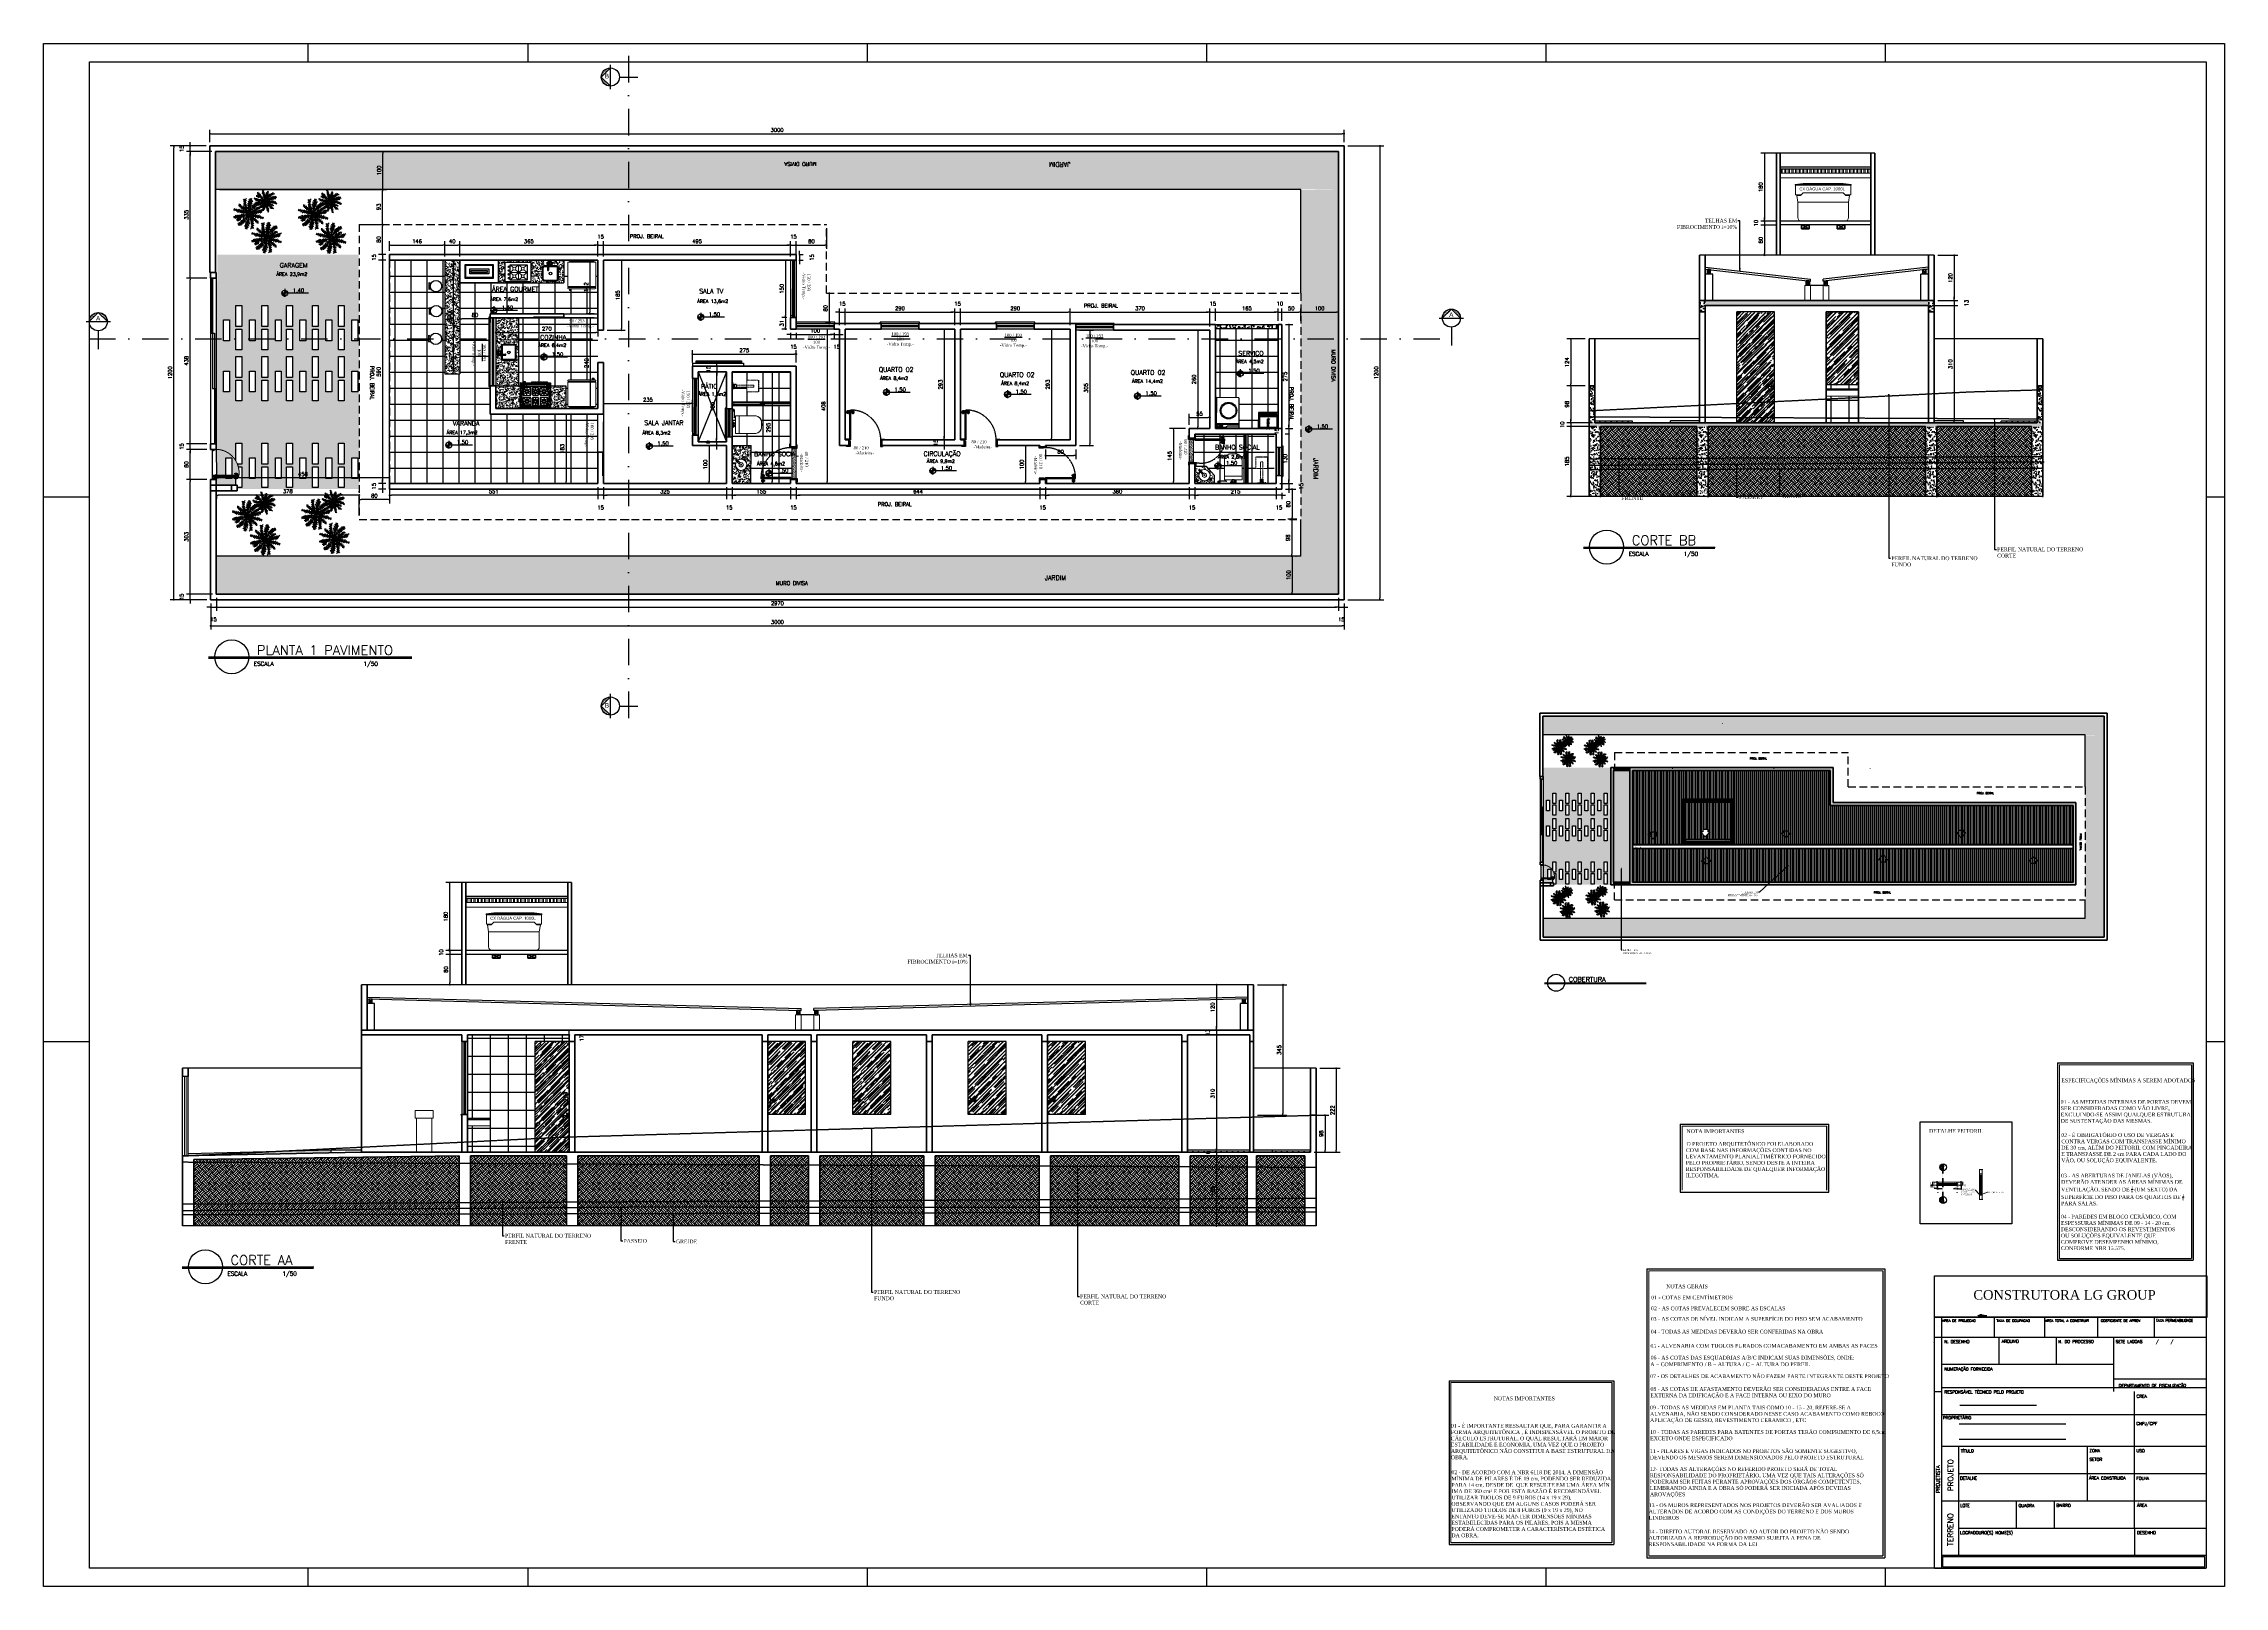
# Model space of a CAD drawing. Header units: inches. Extents: x 580771 to 691655, y 7719261 to 7829530.
# Drawn here: x 685753 to 691521, y 7724421 to 7728501 of the extents above; entities that cross this region are included whole.
import ezdxf
from ezdxf import colors
from ezdxf.entities.mleader import LeaderData, LeaderLine
from ezdxf.math import Vec2, Vec3

# ---------------------------------------------------------------- set-up
doc = ezdxf.new("R2010")
doc.units = ezdxf.units.IN
doc.header["$MEASUREMENT"] = 0
doc.header["$PDMODE"] = 2
for name, pattern in [('ACAD_ISO06W100', [36, 24, -3, 0, -3, 0, -3, 0, -3]), ('CONTINUO', [0]), ('DASHDOTX2', [2, 1, -0.5, 0, -0.5]), ('DASHED2', [0.375, 0.25, -0.125]), ('HIDDEN', [0.375, 0.25, -0.125])]:
    doc.linetypes.add(name, pattern=pattern)
for name, color, linetype in [('02', 2, 'Continuous'), ('04', 4, 'Continuous'), ('1-ARQ-A', 1, 'Continuous'), ('1-ARQ-B', 2, 'Continuous'), ('1-ARQ-D', 4, 'Continuous'), ('ACESSORIOS', 2, 'Continuous'), ('ARBOLES', 3, 'Continuous'), ('ARVORE', 94, 'Continuous'), ('COZ', 2, 'Continuous'), ('COZINHA', 2, 'Continuous'), ('Fechamento Varanda', 3, 'Continuous'), ('Grama', 84, 'Continuous'), ('Hachuria - Moveis', 1, 'Continuous'), ('Layer1', 1, 'Continuous'), ('Layer3', 3, 'Continuous'), ('LEGENDA', 2, 'Continuous'), ('LOGO', 246, 'Continuous'), ('NIVEL', 2, 'Continuous'), ('P-06', 6, 'Continuous'), ('P01', 1, 'Continuous'), ('P02', 2, 'Continuous'), ('P06', 6, 'Continuous'), ('PAREDES', 6, 'Continuous'), ('PEN01', 1, 'Continuous'), ('Piso', 55, 'Continuous'), ('Piso Lay-out', 19, 'Continuous'), ('PN010', 1, 'Continuous'), ('PN030', 3, 'Continuous'), ('PORTAS', 3, 'Continuous'), ('Portas-Cotas', 2, 'Continuous'), ('Portas-Projeção', 55, 'HIDDEN'), ('Projeção Janela - Viga', 1, 'HIDDEN'), ('Projeção perfil', 74, 'HIDDEN'), ('SIMBOLOS', 2, 'Continuous'), ('TOP_PALMEIRA', 30, 'Continuous'), ('VEGETAÇÃO1', 96, 'Continuous')]:
    doc.layers.add(name, color=color, linetype=linetype)
doc.layers.add('A0 BV', color=7, linetype='Continuous', plot=False)
for name, color, linetype, lineweight in [('ARQ-01', 1, 'Continuous', 13), ('Corte Planta', 4, 'ACAD_ISO06W100', 40), ('COTAS', 7, 'Continuous', 0), ('Fachadas - Varanda', 3, 'Continuous', 30), ('Hachura', 1, 'Continuous', 9), ('Moveis', 1, 'Continuous', 9), ('Nível Fachada', 7, 'Continuous', 70), ('Parede Baixa', 5, 'Continuous', 50), ('Parede Corte', 4, 'Continuous', 40), ('Perfil Natural-1', 241, 'HIDDEN', 25), ('Perfil Natural-2', 40, 'HIDDEN', 25), ('Perfil Natural-4', 150, 'HIDDEN', 25), ('Pilares Sub-solo', 7, 'Continuous', 70), ('Pisos', 55, 'Continuous', 5), ('Pisos Externos', 15, 'Continuous', 9), ('Portas - Janelas', 2, 'Continuous', 20), ('Projeção Janela', 15, 'HIDDEN', 9), ('Projeção Portas', 55, 'HIDDEN', 5)]:
    doc.layers.add(name, color=color, linetype=linetype, lineweight=lineweight)
doc.styles.add('R80E50', font='romans.shx', dxfattribs={"height": 10})
doc.styles.add('ROMANS', font='romans', dxfattribs={"height": 0.2})
doc.styles.add('Valéria', font='romantic.ttf', dxfattribs={"height": 10})
doc.dimstyles.new('ARQ50', dxfattribs={"dimscale": 50, "dimtxt": 10, "dimasz": 0.1, "dimexe": 0.2, "dimexo": 0.2, "dimgap": 0.1, "dimtad": 1, "dimdec": 0, "dimzin": 12, "dimdsep": 46, "dimtxsty": 'R80E50', "dimblk1": 'DOT', "dimblk2": 'DOT', "dimsah": 1, "dimcen": 0.4, "dimclrd": 15, "dimclre": 15, "dimclrt": 3, "dimadec": 0, "dimazin": 0, "dimtfac": 1, "dimtdec": 0, "dimtmove": 2, "dimatfit": 3, "dimldrblk": 'DOT', "dimfxl": 0.2, "dimtolj": 1, "dimtzin": 12, "dimarcsym": 0})
doc.dimstyles.new('Cota - 50', dxfattribs={"dimtxt": 10, "dimasz": 5, "dimexe": 10, "dimexo": 20, "dimgap": 5, "dimtad": 1, "dimtxsty": 'Valéria', "dimblk": 'DOT', "dimcen": 0, "dimclrd": 12, "dimclre": 12, "dimclrt": 2, "dimazin": 2, "dimtfac": 1, "dimtix": 1, "dimtmove": 0, "dimatfit": 3, "dimldrblk": 'DOT', "dimfxl": 1, "dimarcsym": 0})
pattern_1 = [(270, (678301.07, 7879905.616), (42.333333, -4e-14), []), (360, (678301.07, 7879905.616), (4e-14, 42.333333), [])]
pattern_2 = [(270, (678620.07, 7879905.616), (42.333333, -4e-14), []), (360, (678620.07, 7879905.616), (4e-14, 42.333333), [])]

# ---------------------------------------------------------------- blocks, each defined once
blk = doc.blocks.new('A0')
at = {"color": 0}
blk.add_lwpolyline([(2.5, 1), (2.5, 83.1), (117.9, 83.1), (117.9, 1)], close=True, dxfattribs=at)
at = {"layer": 'P02'}
for p, q in [((0, 59.4), (2.5, 59.4)), ((117.9, 59.4), (118.9, 59.4)), ((0, 29.7), (2.5, 29.7)), ((117.9, 29.7), (118.9, 29.7))]:
    blk.add_line(p, q, dxfattribs=at)
blk.add_lwpolyline([(0, 0), (0, 84.1), (118.9, 84.1), (118.9, 0)], close=True, dxfattribs=at)
for points in [[(14.4, 84.1), (14.4, 83.1)], [(26.4, 84.1), (26.4, 83.1)], [(44.9, 84.1), (44.9, 83.1)], [(63.4, 84.1), (63.4, 83.1)], [(81.9, 84.1), (81.9, 83.1)], [(100.4, 84.1), (100.4, 83.1)], [(14.4, 1), (14.4, 0)], [(26.4, 1), (26.4, 0)], [(44.9, 1), (44.9, 0)], [(63.4, 1), (63.4, 0)], [(81.9, 1), (81.9, 0)], [(100.4, 1), (100.4, 0)]]:
    blk.add_lwpolyline(points, dxfattribs=at)
blk = doc.blocks.new('gel')
at = {"layer": 'Hachura'}
for p, q in [((33208.8, 7048.5), (33127.8, 7048.5)), ((33127.8, 7048.5), (33127.8, 6978)), ((33132.8, 7050.5), (33203.8, 7050.5)), ((33132.8, 7050.5), (33132.8, 7048.5)), ((33203.8, 7050.5), (33203.8, 7048.5)), ((33208.8, 7039.5), (33208.8, 7048.5)), ((33208.8, 6978), (33208.8, 7039.5)), ((33127.8, 6978), (33132.8, 6978)), ((33127.8, 6972), (33127.8, 6975)), ((33127.8, 6975), (33208.8, 6975)), ((33127.8, 6972), (33129.8, 6971)), ((33206.8, 6971), (33129.8, 6971)), ((33132.8, 6978), (33203.8, 6978)), ((33132.8, 6978), (33132.8, 6975)), ((33132.8, 6976.5), (33203.8, 6976.5)), ((33132.8, 6966), (33137.8, 6966)), ((33134.5, 6971), (33134.5, 6968)), ((33137.8, 6968), (33134.5, 6968)), ((33137.8, 6968), (33137.8, 6966)), ((33203.8, 6978), (33208.8, 6978)), ((33203.8, 6978), (33203.8, 6975)), ((33206.8, 6971), (33208.8, 6972)), ((33208.8, 6975), (33208.8, 6972))]:
    blk.add_line(p, q, dxfattribs=at)
blk.add_lwpolyline([(33132.8, 6971), (33132.8, 6969), (33132.8, 6966)], dxfattribs=at)
blk = doc.blocks.new('Pia Bancada Planta 01')
at = {"layer": 'COZ', "color": 2}
for p, q in [((0.051, 0.017), (0.058, 0.017)), ((0.071, 0.025), (0.108, 0.025)), ((0.125, 0.147), (0.125, 0.007)), ((0.145, 0.147), (0.145, -0.045)), ((0.435, 0.187), (0.165, 0.187)), ((0.435, 0.167), (0.165, 0.167)), ((0.455, -0.147), (0.455, 0.147)), ((0.475, -0.147), (0.475, 0.147)), ((0.036, -0.055), (0.036, -0.011)), ((0.051, -0.018), (0.058, -0.018)), ((0.051, -0.045), (0.221, -0.045)), ((0.051, -0.065), (0.221, -0.065)), ((0.066, -0.045), (0.066, -0.024)), ((0.071, -0.025), (0.108, -0.025)), ((0.125, -0.007), (0.125, -0.045)), ((0.125, -0.065), (0.125, -0.147)), ((0.145, -0.065), (0.145, -0.147)), ((0.435, -0.168), (0.165, -0.168)), ((0.435, -0.188), (0.165, -0.188))]:
    blk.add_line(p, q, dxfattribs=at)
blk.add_lwpolyline([(0.071, 0.025, 0.133256), (0.064, 0.023, 0.106756), (0.058, 0.018, 0.082828), (0.054, 0.01, 0.071352), (0.053, 0, 0.071352), (0.054, -0.01, 0.082828), (0.058, -0.018, 0.106756), (0.064, -0.023, 0.133256), (0.071, -0.025, 0.133256)], format="xyb", dxfattribs=at)
for points in [[(0.108, -0.025, 0.133256), (0.115, -0.023, 0.106756), (0.121, -0.018, 0.082828), (0.124, -0.01, 0.071352), (0.126, 0, 0.071352), (0.124, 0.01, 0.082828), (0.121, 0.018, 0.106756), (0.115, 0.023, 0.133256), (0.108, 0.025, 0.133256), (0.102, 0.023, 0.106756), (0.096, 0.018, 0.082828), (0.092, 0.01, 0.071352), (0.09, 0, 0.071352), (0.092, -0.01, 0.082828), (0.096, -0.018, 0.106756), (0.102, -0.023, 0.133256)], [(0.116, 0.007, 0.133256), (0.114, 0.007, 0.106756), (0.112, 0.005, 0.082828), (0.111, 0.003, 0.071352), (0.11, 0, 0.071352), (0.111, -0.003, 0.082828), (0.112, -0.005, 0.106756), (0.114, -0.007, 0.133256), (0.116, -0.008, 0.133256), (0.118, -0.007, 0.106756), (0.119, -0.005, 0.082828), (0.12, -0.003, 0.071352), (0.121, 0, 0.071352), (0.12, 0.003, 0.082828), (0.119, 0.005, 0.106756), (0.118, 0.007, 0.133256)]]:
    blk.add_lwpolyline(points, format="xyb", close=True, dxfattribs=at)
blk.add_circle((0.3, 0), 0.03, dxfattribs=at)
for centre, radius, start, end in [((0.051, 0), 0.035, 45.5847, 244.6231), ((0.051, 0), 0.0175, 90, 204.62), ((0.165, 0.147), 0.04, 90, 180), ((0.165, 0.147), 0.02, 90, 180), ((0.435, 0.147), 0.04, 0, 90), ((0.435, 0.147), 0.02, 0, 90), ((0.026, -0.011), 0.01, 0, 24.62), ((0.051, 0), 0.0175, 211.0027, 270), ((0.051, -0.055), 0.015, 41.8103, 318.1897), ((0.051, -0.055), 0.01, 90.0002, 270.0002), ((0.051, 0), 0.035, 295.3769, 314.4153), ((0.165, -0.147), 0.04, 180, 270), ((0.165, -0.147), 0.02, 180, 270), ((0.221, -0.055), 0.0125, 233.1301, 126.8699), ((0.221, -0.055), 0.01, 270.0001, 90.0001), ((0.435, -0.147), 0.04, 270, 0), ((0.435, -0.147), 0.02, 270, 360)]:
    blk.add_arc(centre, radius, start, end, dxfattribs=at)
blk = doc.blocks.new('nh')
at = {"layer": 'ARQ-01'}
for p, q in [((7074.4, -41094.9), (7119.4, -41094.9)), ((7083.1, -41102.1), (7074.4, -41094.9)), ((7074.4, -41134.9), (7074.4, -41094.9)), ((7083.1, -41107.7), (7074.4, -41114.9)), ((7074.4, -41114.9), (7083.1, -41122.1)), ((7074.4, -41114.9), (7119.4, -41114.9)), ((7097.4, -41094.9), (7088.7, -41102.1)), ((7088.7, -41122.1), (7105.6, -41107.7)), ((7105.6, -41122.1), (7088.7, -41107.7)), ((7097.4, -41134.9), (7097.4, -41094.9)), ((7105.6, -41102.1), (7097.4, -41094.9)), ((7111.2, -41102.1), (7119.4, -41094.9)), ((7119.4, -41114.9), (7111.2, -41107.7)), ((7111.2, -41122.1), (7119.4, -41114.9)), ((7119.4, -41134.9), (7119.4, -41094.9)), ((7119.4, -41134.9), (7119.4, -41094.9)), ((7074.4, -41134.9), (7083.1, -41127.7)), ((7074.4, -41134.9), (7119.4, -41134.9)), ((7088.7, -41127.7), (7097.4, -41134.9)), ((7097.4, -41134.9), (7105.6, -41127.7)), ((7119.4, -41134.9), (7111.2, -41127.7))]:
    blk.add_line(p, q, dxfattribs=at)
for centre, radius in [((7085.9, -41104.9), 4), ((7085.9, -41124.9), 4), ((7108.4, -41104.9), 4), ((7108.4, -41124.9), 4), ((7123.6, -41099.9), 1.99), ((7123.6, -41109.9), 1.99), ((7123.6, -41119.9), 1.99), ((7123.6, -41129.9), 1.99)]:
    blk.add_circle(centre, radius, dxfattribs=at)
at = {"layer": 'Layer1'}
blk.add_lwpolyline([(7063.6, -41141.3), (7133.6, -41141.3), (7133.6, -41091.3), (7063.6, -41091.3)], close=True, dxfattribs=at)
at = {"layer": 'P01'}
blk.add_lwpolyline([(7074.4, -41094.9), (7119.4, -41094.9), (7119.4, -41134.9), (7074.4, -41134.9)], close=True, dxfattribs=at)
blk = doc.blocks.new('6-PL')
at = {"layer": 'COZINHA'}
h = blk.add_hatch(color=1, dxfattribs=at)
h.dxf.hatch_style = 1
h.paths.add_polyline_path([(-69, -3), (-69, -4), (-64, -4), (-64, -3)])
h.paths.add_polyline_path([(-17, -3), (-17, -4), (-12, -4), (-12, -3)])
at = {"layer": 'COZINHA', "color": 15}
for p, q in [((-79, -3), (-69, -3)), ((-79, -3), (-79, -4)), ((-76, -7), (-67.6, -7)), ((-76, -14.5), (-76, -7)), ((-76, -53.5), (-76, -61)), ((-64, -3), (-17, -3)), ((-5, -7), (-13.4, -7)), ((-12, -3), (-2, -3)), ((-5, -14.5), (-5, -7)), ((-5, -53.5), (-5, -61)), ((-2, -3), (-2, -4)), ((-2, -67.5), (-79, -67.5)), ((-2, -68.5), (-79, -68.5)), ((-76, -61), (-67.6, -61)), ((-5, -61), (-13.4, -61))]:
    blk.add_line(p, q, dxfattribs=at)
at = {"layer": 'COZINHA', "color": 1}
for p, q in [((-79, -4), (-2, -4)), ((-78, -5), (-3, -5)), ((-78, -64), (-78, -5)), ((-75.7, -46.5), (-75.7, -21.5)), ((-72.2, -21.5), (-72.2, -29.5)), ((-72.2, -21.5), (-66.2, -21.5)), ((-72.2, -46.5), (-72.2, -38.5)), ((-72.2, -46.5), (-66.2, -46.5)), ((-71.6, -30.9), (-63.6, -22.9)), ((-71.6, -37.1), (-63.6, -45.1)), ((-70.2, -31.5), (-54.2, -31.5)), ((-70.2, -36.5), (-54.2, -36.5)), ((-63.6, -20.1), (-69.2, -14.4)), ((-63.6, -47.9), (-69.2, -53.6)), ((-69, -3), (-64, -3)), ((-69, -3), (-69, -4)), ((-64, -3), (-64, -4)), ((-62.2, -8), (-18.8, -8)), ((-62.2, -17.5), (-62.2, -11.5)), ((-54.2, -11.5), (-62.2, -11.5)), ((-62.2, -31.5), (-62.2, -25.5)), ((-62.2, -36.5), (-62.2, -42.5)), ((-62.2, -50.5), (-62.2, -56.5)), ((-60.8, -20.1), (-52.8, -12.1)), ((-52.8, -30.9), (-60.8, -22.9)), ((-52.8, -37.1), (-60.8, -45.1)), ((-60.8, -47.9), (-52.8, -55.9)), ((-58.2, -21.5), (-52.2, -21.5)), ((-58.2, -46.5), (-52.2, -46.5)), ((-52.2, -29.5), (-52.2, -13.5)), ((-52.2, -38.5), (-52.2, -54.5)), ((-48.2, -13.5), (-48.2, -29.5)), ((-48.2, -13.8), (-41.9, -20.1)), ((-44.5, -21.5), (-48.2, -21.5)), ((-48.2, -29.2), (-41.9, -22.9)), ((-48.2, -54.5), (-48.2, -38.5)), ((-48.2, -38.8), (-41.9, -45.1)), ((-44.5, -46.5), (-48.2, -46.5)), ((-48.2, -54.2), (-41.9, -47.9)), ((-34.8, -11.5), (-46.2, -11.5)), ((-46.2, -31.5), (-34.8, -31.5)), ((-46.2, -36.5), (-34.8, -36.5)), ((-40.5, -17.5), (-40.5, -11.5)), ((-40.5, -31.5), (-40.5, -25.5)), ((-40.5, -36.5), (-40.5, -42.5)), ((-40.5, -50.5), (-40.5, -56.5)), ((-32.8, -13.8), (-39.1, -20.1)), ((-32.8, -29.2), (-39.1, -22.9)), ((-32.8, -38.8), (-39.1, -45.1)), ((-32.8, -54.2), (-39.1, -47.9)), ((-32.8, -21.5), (-36.5, -21.5)), ((-32.8, -46.5), (-36.5, -46.5)), ((-32.8, -29.5), (-32.8, -13.5)), ((-32.8, -38.5), (-32.8, -54.5)), ((-28.8, -29.5), (-28.8, -13.5)), ((-22.8, -21.5), (-28.8, -21.5)), ((-28.8, -38.5), (-28.8, -54.5)), ((-22.8, -46.5), (-28.8, -46.5)), ((-20.2, -20.1), (-28.2, -12.1)), ((-28.2, -30.9), (-20.2, -22.9)), ((-28.2, -37.1), (-20.2, -45.1)), ((-20.2, -47.9), (-28.2, -55.9)), ((-26.8, -11.5), (-18.8, -11.5)), ((-10.8, -31.5), (-26.8, -31.5)), ((-10.8, -36.5), (-26.8, -36.5)), ((-18.8, -17.5), (-18.8, -11.5)), ((-18.8, -31.5), (-18.8, -25.5)), ((-18.8, -36.5), (-18.8, -42.5)), ((-18.8, -50.5), (-18.8, -56.5)), ((-17.4, -20.1), (-11.8, -14.4)), ((-9.4, -30.9), (-17.4, -22.9)), ((-9.4, -37.1), (-17.4, -45.1)), ((-17.4, -47.9), (-11.8, -53.6)), ((-17, -3), (-12, -3)), ((-17, -3), (-17, -4)), ((-8.8, -21.5), (-14.8, -21.5)), ((-8.8, -46.5), (-14.8, -46.5)), ((-12, -3), (-12, -4)), ((-8.8, -21.5), (-8.8, -29.5)), ((-8.8, -46.5), (-8.8, -38.5)), ((-5.3, -21.5), (-5.3, -46.5)), ((-3, -5), (-3, -64)), ((-3, -64), (-78, -64)), ((-66, -70), (-71, -70)), ((-59, -70), (-64, -70)), ((-54.2, -56.5), (-62.2, -56.5)), ((-18.8, -60), (-62.2, -60)), ((-52, -70), (-57, -70)), ((-45, -70), (-50, -70)), ((-34.8, -56.5), (-46.2, -56.5)), ((-38, -70), (-43, -70)), ((-31, -70), (-36, -70)), ((-26.8, -56.5), (-18.8, -56.5)), ((-15, -70), (-10, -70))]:
    blk.add_line(p, q, dxfattribs=at)
at = {"layer": 'COZINHA', "color": 2}
for p, q in [((-79, -69), (-79, -4)), ((-2, -4), (-2, -69)), ((-2, -65), (-79, -65)), ((-2, -69), (-79, -69)), ((-71, -69), (-71, -71)), ((-66, -71), (-71, -71)), ((-66, -69), (-66, -71)), ((-64, -69), (-64, -71)), ((-64, -69), (-64, -71)), ((-59, -71), (-64, -71)), ((-59, -69), (-59, -71)), ((-57, -69), (-57, -71)), ((-52, -71), (-57, -71)), ((-52, -69), (-52, -71)), ((-50, -69), (-50, -71)), ((-45, -71), (-50, -71)), ((-45, -69), (-45, -71)), ((-43, -69), (-43, -71)), ((-38, -71), (-43, -71)), ((-38, -69), (-38, -71)), ((-36, -69), (-36, -71)), ((-31, -71), (-36, -71)), ((-31, -69), (-31, -71)), ((-15, -69), (-15, -71)), ((-15, -71), (-10, -71)), ((-10, -69), (-10, -71))]:
    blk.add_line(p, q, dxfattribs=at)
at = {"layer": 'COZINHA', "color": 15}
blk.add_lwpolyline([(-62.2, -59, -0.414214), (-74.7, -46.5), (-74.7, -21.5, -0.414214), (-62.2, -9), (-18.8, -9, -0.414214), (-6.3, -21.5), (-6.3, -46.5, -0.414214), (-18.8, -59)], format="xyb", close=True, dxfattribs=at)
for centre in [(-62.2, -21.5), (-62.2, -46.5), (-40.5, -21.5), (-40.5, -46.5), (-18.8, -21.5), (-18.8, -46.5)]:
    blk.add_circle(centre, 5, dxfattribs=at)
at = {"layer": 'COZINHA', "color": 1}
for centre, radius in [((-62.2, -21.5), 4), ((-62.2, -46.5), 4), ((-62.2, -21.5), 3), ((-62.2, -46.5), 3), ((-40.5, -21.5), 4), ((-40.5, -46.5), 4), ((-40.5, -21.5), 3), ((-40.5, -46.5), 3), ((-18.8, -21.5), 4), ((-18.8, -46.5), 4), ((-18.8, -21.5), 3), ((-18.8, -46.5), 3)]:
    blk.add_circle(centre, radius, dxfattribs=at)
at = {"layer": 'COZINHA', "color": 15}
for centre, start, end in [((-62.2, -21.5), 110.6935, 153.1857), ((-62.2, -46.5), 206.8143, 249.3065), ((-18.8, -21.5), 26.8143, 69.3065), ((-18.8, -46.5), 290.6935, 333.1857)]:
    blk.add_arc(centre, 15.5, start, end, dxfattribs=at)
at = {"layer": 'COZINHA', "color": 1}
for centre, radius, start, end in [((-62.2, -21.5), 13.5, 90, 180), ((-62.2, -46.5), 13.5, 180, 270), ((-62.2, -21.5), 10, 90, 180), ((-70.2, -29.5), 2, 180, 270), ((-70.2, -38.5), 2, 90, 180), ((-62.2, -46.5), 10, 180, 270), ((-54.2, -13.5), 2, 0, 90), ((-54.2, -29.5), 2, 270, 0), ((-54.2, -38.5), 2, 0, 90), ((-54.2, -54.5), 2, 270, 0), ((-46.2, -13.5), 2, 90, 180), ((-46.2, -29.5), 2, 180, 270), ((-46.2, -38.5), 2, 90, 180), ((-46.2, -54.5), 2, 180, 270), ((-34.8, -13.5), 2, 0, 90), ((-34.8, -29.5), 2, 270, 0), ((-34.8, -38.5), 2, 0, 90), ((-34.8, -54.5), 2, 270, 0), ((-26.8, -13.5), 2, 90, 180), ((-26.8, -29.5), 2, 180, 270), ((-26.8, -38.5), 2, 90, 180), ((-26.8, -54.5), 2, 180, 270), ((-18.8, -21.5), 13.5, 0, 90), ((-18.8, -21.5), 10, 0, 90), ((-18.8, -46.5), 13.5, 270, 0), ((-18.8, -46.5), 10, 270, 0), ((-10.8, -29.5), 2, 270, 0), ((-10.8, -38.5), 2, 0, 90)]:
    blk.add_arc(centre, radius, start, end, dxfattribs=at)
blk = doc.blocks.new('Fogão 6 Planta 04')
at = {"layer": 'PAREDES', "xscale": -1}
blk.add_blockref('6-PL', (340.8, 314.4), dxfattribs=at)
blk = doc.blocks.new('u')
at = {"layer": 'Moveis'}
for p, q in [((12556, 3324.2), (12552, 3324.2)), ((12556, 3324.1), (12552, 3324.1)), ((12556, 3324.1), (12552, 3324.1)), ((12556, 3323.9), (12552, 3323.9)), ((12556, 3323.8), (12552, 3323.8)), ((12556, 3323.6), (12552, 3323.6)), ((12556, 3323.3), (12552, 3323.3)), ((12556, 3323.1), (12552, 3323.1)), ((12556, 3322.8), (12552, 3322.8)), ((12556, 3322.5), (12552, 3322.5)), ((12556, 3322.2), (12552, 3322.2)), ((12556, 3321.9), (12552, 3321.9)), ((12556, 3321.5), (12552, 3321.5)), ((12556, 3321.3), (12552, 3321.3)), ((12556, 3321), (12552, 3321)), ((12556, 3320.8), (12552, 3320.8)), ((12556, 3320.5), (12552, 3320.5)), ((12556, 3320.4), (12552, 3320.4)), ((12556, 3320.3), (12552, 3320.3)), ((12556, 3320.2), (12552, 3320.2)), ((12556, 3320.2), (12552, 3320.2)), ((12555.2, 3307), (12555.3, 3307.1)), ((12555.2, 3306.9), (12555.2, 3307)), ((12555.3, 3306.9), (12555.2, 3306.9)), ((12555.3, 3307.3), (12555.4, 3307.3)), ((12555.3, 3307.2), (12555.3, 3307.3)), ((12555.3, 3307.2), (12555.3, 3307.2)), ((12555.3, 3307.1), (12555.3, 3307.2)), ((12555.3, 3307.1), (12555.3, 3307.1)), ((12555.3, 3306.8), (12555.3, 3306.9)), ((12555.3, 3306.8), (12555.3, 3306.8)), ((12555.3, 3306.7), (12555.3, 3306.8)), ((12555.3, 3306.7), (12555.3, 3306.7)), ((12555.4, 3306.6), (12555.3, 3306.7)), ((12555.4, 3307.3), (12555.5, 3307.3)), ((12555.4, 3307.3), (12555.4, 3307.3)), ((12555.4, 3306.6), (12555.4, 3306.6)), ((12555.5, 3306.6), (12555.4, 3306.6)), ((12555.5, 3307.3), (12555.5, 3307.3)), ((12555.5, 3307.3), (12555.6, 3307.3)), ((12555.5, 3307.3), (12555.5, 3307.3)), ((12555.5, 3307.3), (12555.6, 3307.3)), ((12555.5, 3306.5), (12555.5, 3306.6)), ((12555.5, 3306.5), (12555.5, 3306.5)), ((12555.6, 3306.5), (12555.5, 3306.5)), ((12555.6, 3307.3), (12555.6, 3307.4)), ((12555.6, 3307.4), (12555.6, 3307.4)), ((12555.7, 3307.4), (12555.6, 3307.4)), ((12555.6, 3307.3), (12555.7, 3307.3)), ((12555.6, 3307.3), (12555.6, 3307.3)), ((12555.6, 3307.3), (12555.6, 3307.3)), ((12555.6, 3307.3), (12555.6, 3307.3)), ((12555.6, 3306.6), (12555.6, 3306.5)), ((12555.7, 3306.6), (12555.6, 3306.6)), ((12555.7, 3306.6), (12555.6, 3306.5)), ((12555.7, 3307.4), (12555.7, 3307.4)), ((12555.7, 3307.4), (12555.7, 3307.4)), ((12555.8, 3307.4), (12555.7, 3307.4)), ((12555.7, 3307.3), (12555.7, 3307.2)), ((12555.7, 3307.2), (12555.8, 3307.1)), ((12555.7, 3307.2), (12555.7, 3307.2)), ((12555.7, 3306.7), (12555.7, 3306.6)), ((12555.8, 3306.7), (12555.7, 3306.7)), ((12555.7, 3306.6), (12555.7, 3306.6)), ((12555.8, 3306.6), (12555.7, 3306.6)), ((12555.7, 3306.6), (12555.7, 3306.6)), ((12555.9, 3307.6), (12555.8, 3307.5)), ((12555.8, 3307.5), (12555.8, 3307.5)), ((12555.8, 3307.5), (12555.8, 3307.5)), ((12555.8, 3307.5), (12555.8, 3307.4)), ((12555.8, 3307.5), (12555.8, 3307.5)), ((12555.8, 3307.1), (12555.8, 3307)), ((12555.8, 3307.1), (12555.8, 3307.1)), ((12555.8, 3307), (12555.8, 3306.9)), ((12555.8, 3306.9), (12555.8, 3306.8)), ((12555.8, 3306.9), (12555.8, 3306.9)), ((12555.8, 3306.8), (12555.8, 3306.7)), ((12555.8, 3306.8), (12555.8, 3306.8)), ((12555.9, 3306.6), (12555.8, 3306.6)), ((12556, 3307.8), (12555.9, 3307.7)), ((12555.9, 3307.7), (12555.9, 3307.7)), ((12555.9, 3307.7), (12555.9, 3307.6)), ((12556.1, 3306.7), (12555.9, 3306.6)), ((12555.9, 3306.6), (12555.9, 3306.6)), ((12556, 3324.2), (12556, 3320.2)), ((12556, 3322.4), (12556.1, 3322.4)), ((12556, 3321.1), (12556, 3321)), ((12556, 3321), (12556, 3320.9)), ((12556, 3320.9), (12556, 3308.2)), ((12556.1, 3320.9), (12556, 3320.9)), ((12556, 3308.2), (12556, 3308.1)), ((12556.1, 3308.2), (12556, 3308.2)), ((12556, 3308.1), (12556, 3308)), ((12556, 3307.9), (12556, 3308)), ((12556, 3307.9), (12556, 3307.8)), ((12556, 3307.8), (12556, 3307.8)), ((12556.1, 3322.4), (12556.2, 3322.3)), ((12556.1, 3322.4), (12556.1, 3322.4)), ((12556.1, 3320.9), (12556.1, 3320.9)), ((12556.1, 3308.2), (12556.1, 3308.2)), ((12556.2, 3306.8), (12556.1, 3306.7)), ((12556.1, 3306.7), (12556.1, 3306.7)), ((12556.3, 3322.3), (12556.2, 3322.3)), ((12556.3, 3306.8), (12556.2, 3306.8)), ((12556.3, 3322.3), (12556.4, 3322.2)), ((12556.4, 3306.9), (12556.3, 3306.8)), ((12556.4, 3322.2), (12556.4, 3322.2)), ((12556.4, 3322.2), (12556.5, 3322)), ((12556.5, 3307.1), (12556.4, 3306.9)), ((12556.4, 3306.9), (12556.4, 3306.9)), ((12556.5, 3322), (12556.6, 3321.9)), ((12556.6, 3307.2), (12556.5, 3307.1)), ((12556.6, 3321.9), (12556.6, 3321.9)), ((12556.6, 3321.9), (12556.7, 3321.7)), ((12556.7, 3307.4), (12556.6, 3307.3)), ((12556.6, 3307.3), (12556.6, 3307.2)), ((12556.7, 3321.7), (12556.7, 3321.5)), ((12556.7, 3321.7), (12556.7, 3321.7)), ((12556.7, 3321.5), (12556.8, 3321.3)), ((12556.8, 3307.8), (12556.7, 3307.6)), ((12556.7, 3307.6), (12556.7, 3307.4)), ((12556.7, 3307.4), (12556.7, 3307.4)), ((12556.8, 3321.3), (12556.8, 3321.1)), ((12556.8, 3321.1), (12556.8, 3320.9)), ((12556.8, 3320.9), (12556.8, 3308.2)), ((12556.8, 3308.2), (12556.8, 3308)), ((12556.8, 3308), (12556.8, 3307.8))]:
    blk.add_line(p, q, dxfattribs=at)
for points, invisible_edges in [([(12556, 3322.4), (12556, 3335.6), (12556.1, 3322.4)], 3), ([(12556, 3322.4), (12556, 3335.6), (12556.1, 3322.4)], 3), ([(12556, 3322.4), (12556, 3335.6), (12556.1, 3322.4)], 3), ([(12556, 3322.4), (12556, 3335.6), (12556.1, 3322.4)], 3), ([(12556, 3322.4), (12556, 3335.6), (12556.1, 3322.4)], 3), ([(12556.1, 3322.4), (12633.5, 3335.6), (12556.1, 3322.4)], 3), ([(12556.1, 3322.4), (12633.5, 3335.6), (12556.2, 3322.3)], 3), ([(12556.1, 3322.4), (12633.5, 3335.6), (12556.1, 3322.4)], 3), ([(12556.1, 3322.4), (12633.5, 3335.6), (12556.2, 3322.3)], 3), ([(12556.1, 3322.4), (12633.5, 3335.6), (12556.1, 3322.4)], 3), ([(12556.1, 3322.4), (12633.5, 3335.6), (12556.2, 3322.3)], 3), ([(12556.1, 3322.4), (12633.5, 3335.6), (12556.1, 3322.4)], 3), ([(12556.1, 3322.4), (12633.5, 3335.6), (12556.2, 3322.3)], 3), ([(12556.1, 3322.4), (12633.5, 3335.6), (12556.1, 3322.4)], 3), ([(12556.1, 3322.4), (12633.5, 3335.6), (12556.2, 3322.3)], 3), ([(12556.2, 3322.3), (12633.5, 3335.6), (12556.3, 3322.3)], 3), ([(12556.2, 3322.3), (12633.5, 3335.6), (12556.3, 3322.3)], 3), ([(12556.2, 3322.3), (12633.5, 3335.6), (12556.3, 3322.3)], 3), ([(12556.2, 3322.3), (12633.5, 3335.6), (12556.3, 3322.3)], 3), ([(12556.2, 3322.3), (12633.5, 3335.6), (12556.3, 3322.3)], 3), ([(12556.3, 3322.3), (12633.5, 3335.6), (12556.4, 3322.2)], 3), ([(12556.3, 3322.3), (12633.5, 3335.6), (12556.4, 3322.2)], 3), ([(12556.3, 3322.3), (12633.5, 3335.6), (12556.4, 3322.2)], 3), ([(12556.3, 3322.3), (12633.5, 3335.6), (12556.4, 3322.2)], 3), ([(12556.3, 3322.3), (12633.5, 3335.6), (12556.4, 3322.2)], 3), ([(12556.4, 3322.2), (12633.5, 3335.6), (12556.4, 3322.2)], 3), ([(12556.4, 3322.2), (12633.5, 3335.6), (12556.5, 3322)], 3), ([(12556.4, 3322.2), (12633.5, 3335.6), (12556.4, 3322.2)], 3), ([(12556.4, 3322.2), (12633.5, 3335.6), (12556.5, 3322)], 3), ([(12556.4, 3322.2), (12633.5, 3335.6), (12556.4, 3322.2)], 3), ([(12556.4, 3322.2), (12633.5, 3335.6), (12556.5, 3322)], 3), ([(12556.4, 3322.2), (12633.5, 3335.6), (12556.4, 3322.2)], 3), ([(12556.4, 3322.2), (12633.5, 3335.6), (12556.5, 3322)], 3), ([(12556.4, 3322.2), (12633.5, 3335.6), (12556.4, 3322.2)], 3), ([(12556.4, 3322.2), (12633.5, 3335.6), (12556.5, 3322)], 3), ([(12556.5, 3322), (12633.5, 3335.6), (12556.6, 3321.9)], 3), ([(12556.5, 3322), (12633.5, 3335.6), (12556.6, 3321.9)], 3), ([(12556.5, 3322), (12633.5, 3335.6), (12556.6, 3321.9)], 3), ([(12556.5, 3322), (12633.5, 3335.6), (12556.6, 3321.9)], 3), ([(12556.5, 3322), (12633.5, 3335.6), (12556.6, 3321.9)], 3), ([(12556.6, 3321.9), (12633.5, 3335.6), (12556.6, 3321.9)], 3), ([(12556.6, 3321.9), (12633.5, 3335.6), (12556.7, 3321.7)], 3), ([(12556.6, 3321.9), (12633.5, 3335.6), (12556.6, 3321.9)], 3), ([(12556.6, 3321.9), (12633.5, 3335.6), (12556.7, 3321.7)], 3), ([(12556.6, 3321.9), (12633.5, 3335.6), (12556.6, 3321.9)], 3), ([(12556.6, 3321.9), (12633.5, 3335.6), (12556.7, 3321.7)], 3), ([(12556.6, 3321.9), (12633.5, 3335.6), (12556.6, 3321.9)], 3), ([(12556.6, 3321.9), (12633.5, 3335.6), (12556.7, 3321.7)], 3), ([(12556.6, 3321.9), (12633.5, 3335.6), (12556.6, 3321.9)], 3), ([(12556.6, 3321.9), (12633.5, 3335.6), (12556.7, 3321.7)], 3), ([(12556.7, 3321.7), (12633.5, 3335.6), (12556.7, 3321.7)], 3), ([(12556.7, 3321.7), (12633.5, 3335.6), (12556.7, 3321.5)], 3), ([(12556.7, 3321.5), (12633.5, 3335.6), (12556.8, 3321.3)], 3), ([(12556.7, 3321.7), (12633.5, 3335.6), (12556.7, 3321.7)], 3), ([(12556.7, 3321.7), (12633.5, 3335.6), (12556.7, 3321.5)], 3), ([(12556.7, 3321.5), (12633.5, 3335.6), (12556.8, 3321.3)], 3), ([(12556.7, 3321.7), (12633.5, 3335.6), (12556.7, 3321.7)], 3), ([(12556.7, 3321.7), (12633.5, 3335.6), (12556.7, 3321.5)], 3), ([(12556.7, 3321.5), (12633.5, 3335.6), (12556.8, 3321.3)], 3), ([(12556.7, 3321.7), (12633.5, 3335.6), (12556.7, 3321.7)], 3), ([(12556.7, 3321.7), (12633.5, 3335.6), (12556.7, 3321.5)], 3), ([(12556.7, 3321.5), (12633.5, 3335.6), (12556.8, 3321.3)], 3), ([(12556.7, 3321.7), (12633.5, 3335.6), (12556.7, 3321.7)], 3), ([(12556.7, 3321.7), (12633.5, 3335.6), (12556.7, 3321.5)], 3), ([(12556.7, 3321.5), (12633.5, 3335.6), (12556.8, 3321.3)], 3), ([(12556.8, 3321.3), (12633.5, 3335.6), (12556.8, 3321.1)], 3), ([(12556.8, 3321.1), (12633.5, 3335.6), (12556.8, 3320.9)], 3), ([(12556.8, 3320.9), (12633.5, 3335.6), (12556.8, 3308.2)], 3), ([(12556.8, 3321.3), (12633.5, 3335.6), (12556.8, 3321.1)], 3), ([(12556.8, 3321.1), (12633.5, 3335.6), (12556.8, 3320.9)], 3), ([(12556.8, 3320.9), (12633.5, 3335.6), (12556.8, 3308.2)], 3), ([(12556.8, 3321.3), (12633.5, 3335.6), (12556.8, 3321.1)], 3), ([(12556.8, 3321.1), (12633.5, 3335.6), (12556.8, 3320.9)], 3), ([(12556.8, 3320.9), (12633.5, 3335.6), (12556.8, 3308.2)], 3), ([(12556.8, 3321.3), (12633.5, 3335.6), (12556.8, 3321.1)], 3), ([(12556.8, 3321.1), (12633.5, 3335.6), (12556.8, 3320.9)], 3), ([(12556.8, 3320.9), (12633.5, 3335.6), (12556.8, 3308.2)], 3), ([(12556.8, 3321.3), (12633.5, 3335.6), (12556.8, 3321.1)], 3), ([(12556.8, 3321.1), (12633.5, 3335.6), (12556.8, 3320.9)], 3), ([(12556.8, 3320.9), (12633.5, 3335.6), (12556.8, 3308.2)], 3), ([(12555, 3288.4), (12555.2, 3307), (12555.2, 3306.9)], 13), ([(12555, 3288.4), (12555.2, 3307), (12555.2, 3306.9)], 13), ([(12555, 3288.4), (12555.2, 3307), (12555.2, 3306.9)], 13), ([(12555, 3288.4), (12555.2, 3307), (12555.2, 3306.9)], 13), ([(12555, 3288.4), (12555.2, 3307), (12555.2, 3306.9)], 13), ([(12555.2, 3307), (12556, 3320.2), (12555.3, 3307.1)], 3), ([(12555.2, 3307), (12556, 3320.2), (12555.3, 3307.1)], 3), ([(12555.2, 3307), (12556, 3320.2), (12555.3, 3307.1)], 3), ([(12555.2, 3307), (12556, 3320.2), (12555.3, 3307.1)], 3), ([(12555.2, 3307), (12556, 3320.2), (12555.3, 3307.1)], 3), ([(12556.7, 3288.4), (12555.2, 3306.9), (12555.3, 3306.9)], 13), ([(12556.7, 3288.4), (12555.2, 3306.9), (12555.3, 3306.9)], 13), ([(12556.7, 3288.4), (12555.2, 3306.9), (12555.3, 3306.9)], 13), ([(12556.7, 3288.4), (12555.2, 3306.9), (12555.3, 3306.9)], 13), ([(12556.7, 3288.4), (12555.2, 3306.9), (12555.3, 3306.9)], 13), ([(12555.3, 3307.1), (12556, 3320.2), (12555.3, 3307.1)], 3), ([(12555.3, 3307.1), (12556, 3320.2), (12555.3, 3307.2)], 3), ([(12555.3, 3307.2), (12556, 3320.2), (12555.3, 3307.2)], 3), ([(12555.3, 3307.2), (12556, 3320.2), (12555.3, 3307.3)], 3), ([(12555.3, 3307.3), (12556, 3320.2), (12555.4, 3307.3)], 3), ([(12555.3, 3307.1), (12556, 3320.2), (12555.3, 3307.1)], 3), ([(12555.3, 3307.1), (12556, 3320.2), (12555.3, 3307.2)], 3), ([(12555.3, 3307.2), (12556, 3320.2), (12555.3, 3307.2)], 3), ([(12555.3, 3307.2), (12556, 3320.2), (12555.3, 3307.3)], 3), ([(12555.3, 3307.3), (12556, 3320.2), (12555.4, 3307.3)], 3), ([(12555.3, 3307.1), (12556, 3320.2), (12555.3, 3307.1)], 3), ([(12555.3, 3307.1), (12556, 3320.2), (12555.3, 3307.2)], 3), ([(12555.3, 3307.2), (12556, 3320.2), (12555.3, 3307.2)], 3), ([(12555.3, 3307.2), (12556, 3320.2), (12555.3, 3307.3)], 3), ([(12555.3, 3307.3), (12556, 3320.2), (12555.4, 3307.3)], 3), ([(12555.3, 3307.1), (12556, 3320.2), (12555.3, 3307.1)], 3), ([(12555.3, 3307.1), (12556, 3320.2), (12555.3, 3307.2)], 3), ([(12555.3, 3307.2), (12556, 3320.2), (12555.3, 3307.2)], 3), ([(12555.3, 3307.2), (12556, 3320.2), (12555.3, 3307.3)], 3), ([(12555.3, 3307.3), (12556, 3320.2), (12555.4, 3307.3)], 3), ([(12555.3, 3307.1), (12556, 3320.2), (12555.3, 3307.1)], 3), ([(12555.3, 3307.1), (12556, 3320.2), (12555.3, 3307.2)], 3), ([(12555.3, 3307.2), (12556, 3320.2), (12555.3, 3307.2)], 3), ([(12555.3, 3307.2), (12556, 3320.2), (12555.3, 3307.3)], 3), ([(12555.3, 3307.3), (12556, 3320.2), (12555.4, 3307.3)], 3), ([(12556.7, 3288.4), (12555.3, 3306.9), (12555.3, 3306.8)], 13), ([(12556.7, 3288.4), (12555.3, 3306.9), (12555.3, 3306.8)], 13), ([(12556.7, 3288.4), (12555.3, 3306.9), (12555.3, 3306.8)], 13), ([(12556.7, 3288.4), (12555.3, 3306.9), (12555.3, 3306.8)], 13), ([(12556.7, 3288.4), (12555.3, 3306.9), (12555.3, 3306.8)], 13), ([(12556.7, 3288.4), (12555.3, 3306.8), (12555.3, 3306.8)], 13), ([(12556.7, 3288.4), (12555.3, 3306.8), (12555.3, 3306.7)], 13), ([(12556.7, 3288.4), (12555.3, 3306.8), (12555.3, 3306.8)], 13), ([(12556.7, 3288.4), (12555.3, 3306.8), (12555.3, 3306.7)], 13), ([(12556.7, 3288.4), (12555.3, 3306.8), (12555.3, 3306.8)], 13), ([(12556.7, 3288.4), (12555.3, 3306.8), (12555.3, 3306.7)], 13), ([(12556.7, 3288.4), (12555.3, 3306.8), (12555.3, 3306.8)], 13), ([(12556.7, 3288.4), (12555.3, 3306.8), (12555.3, 3306.7)], 13), ([(12556.7, 3288.4), (12555.3, 3306.8), (12555.3, 3306.8)], 13), ([(12556.7, 3288.4), (12555.3, 3306.8), (12555.3, 3306.7)], 13), ([(12556.7, 3288.4), (12555.3, 3306.7), (12555.3, 3306.7)], 13), ([(12556.7, 3288.4), (12555.3, 3306.7), (12555.4, 3306.6)], 13), ([(12556.7, 3288.4), (12555.3, 3306.7), (12555.3, 3306.7)], 13), ([(12556.7, 3288.4), (12555.3, 3306.7), (12555.4, 3306.6)], 13), ([(12556.7, 3288.4), (12555.3, 3306.7), (12555.3, 3306.7)], 13), ([(12556.7, 3288.4), (12555.3, 3306.7), (12555.4, 3306.6)], 13), ([(12556.7, 3288.4), (12555.3, 3306.7), (12555.3, 3306.7)], 13), ([(12556.7, 3288.4), (12555.3, 3306.7), (12555.4, 3306.6)], 13), ([(12556.7, 3288.4), (12555.3, 3306.7), (12555.3, 3306.7)], 13), ([(12556.7, 3288.4), (12555.3, 3306.7), (12555.4, 3306.6)], 13), ([(12555.4, 3307.3), (12556, 3320.2), (12555.4, 3307.3)], 3), ([(12555.4, 3307.3), (12556, 3320.2), (12555.5, 3307.3)], 3), ([(12555.4, 3307.3), (12556, 3320.2), (12555.4, 3307.3)], 3), ([(12555.4, 3307.3), (12556, 3320.2), (12555.5, 3307.3)], 3), ([(12555.4, 3307.3), (12556, 3320.2), (12555.4, 3307.3)], 3), ([(12555.4, 3307.3), (12556, 3320.2), (12555.5, 3307.3)], 3), ([(12555.4, 3307.3), (12556, 3320.2), (12555.4, 3307.3)], 3), ([(12555.4, 3307.3), (12556, 3320.2), (12555.5, 3307.3)], 3), ([(12555.4, 3307.3), (12556, 3320.2), (12555.4, 3307.3)], 3), ([(12555.4, 3307.3), (12556, 3320.2), (12555.5, 3307.3)], 3), ([(12556.7, 3288.4), (12555.4, 3306.6), (12555.4, 3306.6)], 13), ([(12556.7, 3288.4), (12555.4, 3306.6), (12555.5, 3306.6)], 13), ([(12556.7, 3288.4), (12555.4, 3306.6), (12555.4, 3306.6)], 13), ([(12556.7, 3288.4), (12555.4, 3306.6), (12555.5, 3306.6)], 13), ([(12556.7, 3288.4), (12555.4, 3306.6), (12555.4, 3306.6)], 13), ([(12556.7, 3288.4), (12555.4, 3306.6), (12555.5, 3306.6)], 13), ([(12556.7, 3288.4), (12555.4, 3306.6), (12555.4, 3306.6)], 13), ([(12556.7, 3288.4), (12555.4, 3306.6), (12555.5, 3306.6)], 13), ([(12556.7, 3288.4), (12555.4, 3306.6), (12555.4, 3306.6)], 13), ([(12556.7, 3288.4), (12555.4, 3306.6), (12555.5, 3306.6)], 13), ([(12555.5, 3307.3), (12556, 3320.2), (12555.5, 3307.3)], 3), ([(12555.5, 3307.3), (12556, 3320.2), (12555.6, 3307.3)], 3), ([(12555.5, 3307.3), (12556, 3320.2), (12555.5, 3307.3)], 3), ([(12555.5, 3307.3), (12556, 3320.2), (12555.6, 3307.3)], 3), ([(12555.5, 3307.3), (12556, 3320.2), (12555.5, 3307.3)], 3), ([(12555.5, 3307.3), (12556, 3320.2), (12555.6, 3307.3)], 3), ([(12555.5, 3307.3), (12556, 3320.2), (12555.5, 3307.3)], 3), ([(12555.5, 3307.3), (12556, 3320.2), (12555.6, 3307.3)], 3), ([(12555.5, 3307.3), (12556, 3320.2), (12555.5, 3307.3)], 3), ([(12555.5, 3307.3), (12556, 3320.2), (12555.6, 3307.3)], 3), ([(12556.7, 3288.4), (12555.5, 3306.6), (12555.5, 3306.5)], 13), ([(12556.7, 3288.4), (12555.5, 3306.6), (12555.5, 3306.5)], 13), ([(12556.7, 3288.4), (12555.5, 3306.6), (12555.5, 3306.5)], 13), ([(12556.7, 3288.4), (12555.5, 3306.6), (12555.5, 3306.5)], 13), ([(12556.7, 3288.4), (12555.5, 3306.6), (12555.5, 3306.5)], 13), ([(12556.7, 3288.4), (12555.5, 3306.5), (12555.5, 3306.5)], 13), ([(12556.7, 3288.4), (12555.5, 3306.5), (12555.6, 3306.5)], 13), ([(12556.7, 3288.4), (12555.5, 3306.5), (12555.5, 3306.5)], 13), ([(12556.7, 3288.4), (12555.5, 3306.5), (12555.6, 3306.5)], 13), ([(12556.7, 3288.4), (12555.5, 3306.5), (12555.5, 3306.5)], 13), ([(12556.7, 3288.4), (12555.5, 3306.5), (12555.6, 3306.5)], 13), ([(12556.7, 3288.4), (12555.5, 3306.5), (12555.5, 3306.5)], 13), ([(12556.7, 3288.4), (12555.5, 3306.5), (12555.6, 3306.5)], 13), ([(12556.7, 3288.4), (12555.5, 3306.5), (12555.5, 3306.5)], 13), ([(12556.7, 3288.4), (12555.5, 3306.5), (12555.6, 3306.5)], 13), ([(12555.6, 3307.3), (12556, 3320.2), (12555.6, 3307.3)], 3), ([(12555.6, 3307.3), (12556, 3320.2), (12555.6, 3307.4)], 3), ([(12555.6, 3307.4), (12556, 3320.2), (12555.6, 3307.4)], 3), ([(12555.6, 3307.4), (12556, 3320.2), (12555.7, 3307.4)], 3), ([(12555.6, 3307.3), (12556, 3320.2), (12555.6, 3307.3)], 3), ([(12555.6, 3307.3), (12556, 3320.2), (12555.6, 3307.4)], 3), ([(12555.6, 3307.4), (12556, 3320.2), (12555.6, 3307.4)], 3), ([(12555.6, 3307.4), (12556, 3320.2), (12555.7, 3307.4)], 3), ([(12555.6, 3307.3), (12556, 3320.2), (12555.6, 3307.3)], 3), ([(12555.6, 3307.3), (12556, 3320.2), (12555.6, 3307.4)], 3), ([(12555.6, 3307.4), (12556, 3320.2), (12555.6, 3307.4)], 3), ([(12555.6, 3307.4), (12556, 3320.2), (12555.7, 3307.4)], 3), ([(12555.6, 3307.3), (12556, 3320.2), (12555.6, 3307.3)], 3), ([(12555.6, 3307.3), (12556, 3320.2), (12555.6, 3307.4)], 3), ([(12555.6, 3307.4), (12556, 3320.2), (12555.6, 3307.4)], 3), ([(12555.6, 3307.4), (12556, 3320.2), (12555.7, 3307.4)], 3), ([(12555.6, 3307.3), (12556, 3320.2), (12555.6, 3307.3)], 3), ([(12555.6, 3307.3), (12556, 3320.2), (12555.6, 3307.4)], 3), ([(12555.6, 3307.4), (12556, 3320.2), (12555.6, 3307.4)], 3), ([(12555.6, 3307.4), (12556, 3320.2), (12555.7, 3307.4)], 3), ([(12556.7, 3288.4), (12555.6, 3306.5), (12555.7, 3306.6)], 13), ([(12556.7, 3288.4), (12555.6, 3306.5), (12555.7, 3306.6)], 13), ([(12556.7, 3288.4), (12555.6, 3306.5), (12555.7, 3306.6)], 13), ([(12556.7, 3288.4), (12555.6, 3306.5), (12555.7, 3306.6)], 13), ([(12556.7, 3288.4), (12555.6, 3306.5), (12555.7, 3306.6)], 13), ([(12555.7, 3307.4), (12556, 3320.2), (12555.7, 3307.4)], 3), ([(12555.7, 3307.4), (12556, 3320.2), (12555.7, 3307.4)], 3), ([(12555.7, 3307.4), (12556, 3320.2), (12555.8, 3307.4)], 3), ([(12555.7, 3307.4), (12556, 3320.2), (12555.7, 3307.4)], 3), ([(12555.7, 3307.4), (12556, 3320.2), (12555.7, 3307.4)], 3), ([(12555.7, 3307.4), (12556, 3320.2), (12555.8, 3307.4)], 3), ([(12555.7, 3307.4), (12556, 3320.2), (12555.7, 3307.4)], 3), ([(12555.7, 3307.4), (12556, 3320.2), (12555.7, 3307.4)], 3), ([(12555.7, 3307.4), (12556, 3320.2), (12555.8, 3307.4)], 3), ([(12555.7, 3307.4), (12556, 3320.2), (12555.7, 3307.4)], 3), ([(12555.7, 3307.4), (12556, 3320.2), (12555.7, 3307.4)], 3), ([(12555.7, 3307.4), (12556, 3320.2), (12555.8, 3307.4)], 3), ([(12555.7, 3307.4), (12556, 3320.2), (12555.7, 3307.4)], 3), ([(12555.7, 3307.4), (12556, 3320.2), (12555.7, 3307.4)], 3), ([(12555.7, 3307.4), (12556, 3320.2), (12555.8, 3307.4)], 3), ([(12556.7, 3288.4), (12555.7, 3306.6), (12555.7, 3306.6)], 13), ([(12556.7, 3288.4), (12555.7, 3306.6), (12555.8, 3306.6)], 13), ([(12556.7, 3288.4), (12555.7, 3306.6), (12555.7, 3306.6)], 13), ([(12556.7, 3288.4), (12555.7, 3306.6), (12555.8, 3306.6)], 13), ([(12556.7, 3288.4), (12555.7, 3306.6), (12555.7, 3306.6)], 13), ([(12556.7, 3288.4), (12555.7, 3306.6), (12555.8, 3306.6)], 13), ([(12556.7, 3288.4), (12555.7, 3306.6), (12555.7, 3306.6)], 13), ([(12556.7, 3288.4), (12555.7, 3306.6), (12555.8, 3306.6)], 13), ([(12556.7, 3288.4), (12555.7, 3306.6), (12555.7, 3306.6)], 13), ([(12556.7, 3288.4), (12555.7, 3306.6), (12555.8, 3306.6)], 13), ([(12555.8, 3307.4), (12556, 3320.2), (12555.8, 3307.5)], 3), ([(12555.8, 3307.5), (12556, 3320.2), (12555.8, 3307.5)], 3), ([(12555.8, 3307.5), (12556, 3320.2), (12555.8, 3307.5)], 3), ([(12555.8, 3307.5), (12556, 3320.2), (12555.8, 3307.5)], 3), ([(12555.8, 3307.5), (12556, 3320.2), (12555.9, 3307.6)], 3), ([(12555.8, 3307.4), (12556, 3320.2), (12555.8, 3307.5)], 3), ([(12555.8, 3307.5), (12556, 3320.2), (12555.8, 3307.5)], 3), ([(12555.8, 3307.5), (12556, 3320.2), (12555.8, 3307.5)], 3), ([(12555.8, 3307.5), (12556, 3320.2), (12555.8, 3307.5)], 3), ([(12555.8, 3307.5), (12556, 3320.2), (12555.9, 3307.6)], 3), ([(12555.8, 3307.4), (12556, 3320.2), (12555.8, 3307.5)], 3), ([(12555.8, 3307.5), (12556, 3320.2), (12555.8, 3307.5)], 3), ([(12555.8, 3307.5), (12556, 3320.2), (12555.8, 3307.5)], 3), ([(12555.8, 3307.5), (12556, 3320.2), (12555.8, 3307.5)], 3), ([(12555.8, 3307.5), (12556, 3320.2), (12555.9, 3307.6)], 3), ([(12555.8, 3307.4), (12556, 3320.2), (12555.8, 3307.5)], 3), ([(12555.8, 3307.5), (12556, 3320.2), (12555.8, 3307.5)], 3), ([(12555.8, 3307.5), (12556, 3320.2), (12555.8, 3307.5)], 3), ([(12555.8, 3307.5), (12556, 3320.2), (12555.8, 3307.5)], 3), ([(12555.8, 3307.5), (12556, 3320.2), (12555.9, 3307.6)], 3), ([(12555.8, 3307.4), (12556, 3320.2), (12555.8, 3307.5)], 3), ([(12555.8, 3307.5), (12556, 3320.2), (12555.8, 3307.5)], 3), ([(12555.8, 3307.5), (12556, 3320.2), (12555.8, 3307.5)], 3), ([(12555.8, 3307.5), (12556, 3320.2), (12555.8, 3307.5)], 3), ([(12555.8, 3307.5), (12556, 3320.2), (12555.9, 3307.6)], 3), ([(12555.9, 3307.6), (12555.9, 3307.6), (12555.8, 3307.5)], 3), ([(12555.8, 3307.5), (12555.8, 3307.5), (12555.8, 3307.5)], 13), ([(12555.8, 3307.5), (12555.8, 3307.5), (12555.8, 3307.5)], 13), ([(12556.7, 3288.4), (12555.8, 3306.6), (12555.9, 3306.6)], 13), ([(12556.7, 3288.4), (12555.8, 3306.6), (12555.9, 3306.6)], 13), ([(12556.7, 3288.4), (12555.8, 3306.6), (12555.9, 3306.6)], 13), ([(12556.7, 3288.4), (12555.8, 3306.6), (12555.9, 3306.6)], 13), ([(12556.7, 3288.4), (12555.8, 3306.6), (12555.9, 3306.6)], 13), ([(12555.9, 3307.6), (12556, 3320.2), (12555.9, 3307.7)], 3), ([(12555.9, 3307.7), (12556, 3320.2), (12555.9, 3307.7)], 3), ([(12555.9, 3307.7), (12556, 3320.2), (12556, 3307.8)], 3), ([(12555.9, 3307.6), (12556, 3320.2), (12555.9, 3307.7)], 3), ([(12555.9, 3307.7), (12556, 3320.2), (12555.9, 3307.7)], 3), ([(12555.9, 3307.7), (12556, 3320.2), (12556, 3307.8)], 3), ([(12555.9, 3307.6), (12556, 3320.2), (12555.9, 3307.7)], 3), ([(12555.9, 3307.7), (12556, 3320.2), (12555.9, 3307.7)], 3), ([(12555.9, 3307.7), (12556, 3320.2), (12556, 3307.8)], 3), ([(12555.9, 3307.6), (12556, 3320.2), (12555.9, 3307.7)], 3), ([(12555.9, 3307.7), (12556, 3320.2), (12555.9, 3307.7)], 3), ([(12555.9, 3307.7), (12556, 3320.2), (12556, 3307.8)], 3), ([(12555.9, 3307.6), (12556, 3320.2), (12555.9, 3307.7)], 3), ([(12555.9, 3307.7), (12556, 3320.2), (12555.9, 3307.7)], 3), ([(12555.9, 3307.7), (12556, 3320.2), (12556, 3307.8)], 3), ([(12556, 3307.7), (12555.9, 3307.7), (12556, 3307.8)], 13), ([(12555.9, 3307.6), (12555.9, 3307.6), (12555.9, 3307.7)], 13), ([(12556, 3307.7), (12555.9, 3307.7), (12555.9, 3307.7)], 13), ([(12556.7, 3288.4), (12555.9, 3306.6), (12556.1, 3306.7)], 13), ([(12556.7, 3288.4), (12555.9, 3306.6), (12556.1, 3306.7)], 13), ([(12556.7, 3288.4), (12555.9, 3306.6), (12556.1, 3306.7)], 13), ([(12556.7, 3288.4), (12555.9, 3306.6), (12556.1, 3306.7)], 13), ([(12556.7, 3288.4), (12555.9, 3306.6), (12556.1, 3306.7)], 13), ([(12556.7, 3288.4), (12555.9, 3306.6), (12555.9, 3306.6)], 13), ([(12556.7, 3288.4), (12555.9, 3306.6), (12555.9, 3306.6)], 13), ([(12556.7, 3288.4), (12555.9, 3306.6), (12555.9, 3306.6)], 13), ([(12556.7, 3288.4), (12555.9, 3306.6), (12555.9, 3306.6)], 13), ([(12556.7, 3288.4), (12555.9, 3306.6), (12555.9, 3306.6)], 13), ([(12556, 3321.1), (12556, 3321.4), (12556, 3321)], 3), ([(12556, 3321), (12556.1, 3321.1), (12556, 3320.9)], 3), ([(12556, 3308), (12556, 3321), (12556, 3308.1)], 3), ([(12556, 3308.1), (12556, 3321), (12556, 3320.9)], 13), ([(12556, 3308), (12556, 3321), (12556, 3308.1)], 3), ([(12556, 3308.1), (12556, 3321), (12556, 3320.9)], 13), ([(12556, 3308), (12556, 3321), (12556, 3308.1)], 3), ([(12556, 3308.1), (12556, 3321), (12556, 3320.9)], 13), ([(12556, 3308), (12556, 3321), (12556, 3308.1)], 3), ([(12556, 3308.1), (12556, 3321), (12556, 3320.9)], 13), ([(12556, 3320.9), (12556, 3321), (12556, 3308.2)], 3), ([(12556, 3308), (12556, 3321), (12556, 3308.1)], 3), ([(12556, 3308.1), (12556, 3321), (12556, 3320.9)], 13), ([(12556, 3308.1), (12556, 3320.9), (12556, 3308.2)], 1), ([(12556, 3308.1), (12556, 3320.9), (12556, 3308.2)], 1), ([(12556, 3308.1), (12556, 3320.9), (12556, 3308.2)], 1), ([(12556, 3308.1), (12556, 3320.9), (12556, 3308.2)], 1), ([(12556, 3308.1), (12556, 3320.9), (12556, 3308.2)], 1), ([(12556, 3307.8), (12556, 3320.2), (12556, 3307.8)], 3), ([(12556, 3307.8), (12556, 3320.2), (12556, 3307.9)], 3), ([(12556, 3307.9), (12556, 3320.2), (12556, 3308)], 3), ([(12556, 3307.8), (12556, 3320.2), (12556, 3307.8)], 3), ([(12556, 3307.8), (12556, 3320.2), (12556, 3307.9)], 3), ([(12556, 3307.9), (12556, 3320.2), (12556, 3308)], 3), ([(12556, 3307.8), (12556, 3320.2), (12556, 3307.8)], 3), ([(12556, 3307.8), (12556, 3320.2), (12556, 3307.9)], 3), ([(12556, 3307.9), (12556, 3320.2), (12556, 3308)], 3), ([(12556, 3307.8), (12556, 3320.2), (12556, 3307.8)], 3), ([(12556, 3307.8), (12556, 3320.2), (12556, 3307.9)], 3), ([(12556, 3307.9), (12556, 3320.2), (12556, 3308)], 3), ([(12556, 3307.8), (12556, 3320.2), (12556, 3307.8)], 3), ([(12556, 3307.8), (12556, 3320.2), (12556, 3307.9)], 3), ([(12556, 3307.9), (12556, 3320.2), (12556, 3308)], 3), ([(12556, 3308), (12556, 3308.1), (12556, 3308.2)], 13), ([(12556, 3308), (12556, 3308), (12556, 3308.1)], 13), ([(12556, 3308), (12556, 3307.9), (12556, 3308)], 13), ([(12556, 3307.9), (12556, 3307.8), (12556, 3307.8)], 13), ([(12556, 3307.9), (12556, 3307.8), (12556, 3307.9)], 13), ([(12556.1, 3320.9), (12556.1, 3321), (12556.1, 3308.2)], 3), ([(12556.2, 3320.9), (12556.1, 3308.2), (12556.1, 3320.9)], 1), ([(12556.1, 3308.2), (12556.2, 3320.9), (12556.2, 3308.2)], 1), ([(12556.1, 3320.9), (12556.1, 3308.2), (12556.1, 3320.9)], 1), ([(12556.1, 3308.2), (12556.1, 3320.9), (12556.1, 3308.2)], 1), ([(12556.1, 3320.9), (12556.1, 3308.2), (12556.1, 3320.9)], 1), ([(12556.1, 3308.2), (12556.1, 3320.9), (12556.1, 3308.2)], 1), ([(12556.7, 3288.4), (12556.1, 3306.7), (12556.2, 3306.8)], 13), ([(12556.7, 3288.4), (12556.1, 3306.7), (12556.2, 3306.8)], 13), ([(12556.7, 3288.4), (12556.1, 3306.7), (12556.2, 3306.8)], 13), ([(12556.7, 3288.4), (12556.1, 3306.7), (12556.2, 3306.8)], 13), ([(12556.7, 3288.4), (12556.1, 3306.7), (12556.2, 3306.8)], 13), ([(12556.7, 3288.4), (12556.1, 3306.7), (12556.1, 3306.7)], 13), ([(12556.7, 3288.4), (12556.1, 3306.7), (12556.1, 3306.7)], 13), ([(12556.7, 3288.4), (12556.1, 3306.7), (12556.1, 3306.7)], 13), ([(12556.7, 3288.4), (12556.1, 3306.7), (12556.1, 3306.7)], 13), ([(12556.7, 3288.4), (12556.1, 3306.7), (12556.1, 3306.7)], 13), ([(12556.3, 3320.9), (12556.2, 3308.2), (12556.2, 3320.9)], 1), ([(12556.2, 3308.2), (12556.3, 3320.9), (12556.3, 3308.2)], 1), ([(12556.2, 3320.9), (12556.2, 3308.2), (12556.2, 3320.9)], 1), ([(12556.2, 3308.2), (12556.2, 3320.9), (12556.2, 3308.2)], 1), ([(12556.7, 3288.4), (12556.2, 3306.8), (12556.3, 3306.8)], 13), ([(12556.7, 3288.4), (12556.2, 3306.8), (12556.3, 3306.8)], 13), ([(12556.7, 3288.4), (12556.2, 3306.8), (12556.3, 3306.8)], 13), ([(12556.7, 3288.4), (12556.2, 3306.8), (12556.3, 3306.8)], 13), ([(12556.7, 3288.4), (12556.2, 3306.8), (12556.3, 3306.8)], 13), ([(12556.4, 3320.9), (12556.3, 3308.2), (12556.3, 3320.9)], 1), ([(12556.3, 3308.2), (12556.4, 3320.9), (12556.4, 3308.2)], 1), ([(12556.7, 3288.4), (12556.3, 3306.8), (12556.4, 3306.9)], 13), ([(12556.7, 3288.4), (12556.3, 3306.8), (12556.4, 3306.9)], 13), ([(12556.7, 3288.4), (12556.3, 3306.8), (12556.4, 3306.9)], 13), ([(12556.7, 3288.4), (12556.3, 3306.8), (12556.4, 3306.9)], 13), ([(12556.7, 3288.4), (12556.3, 3306.8), (12556.4, 3306.9)], 13), ([(12556.5, 3320.9), (12556.4, 3308.2), (12556.4, 3320.9)], 1), ([(12556.4, 3308.2), (12556.5, 3320.9), (12556.5, 3308.2)], 1), ([(12556.4, 3320.9), (12556.4, 3308.2), (12556.4, 3320.9)], 1), ([(12556.4, 3308.2), (12556.4, 3320.9), (12556.4, 3308.2)], 1), ([(12556.7, 3288.4), (12556.4, 3306.9), (12556.5, 3307.1)], 13), ([(12556.7, 3288.4), (12556.4, 3306.9), (12556.5, 3307.1)], 13), ([(12556.7, 3288.4), (12556.4, 3306.9), (12556.5, 3307.1)], 13), ([(12556.7, 3288.4), (12556.4, 3306.9), (12556.5, 3307.1)], 13), ([(12556.7, 3288.4), (12556.4, 3306.9), (12556.5, 3307.1)], 13), ([(12556.7, 3288.4), (12556.4, 3306.9), (12556.4, 3306.9)], 13), ([(12556.7, 3288.4), (12556.4, 3306.9), (12556.4, 3306.9)], 13), ([(12556.7, 3288.4), (12556.4, 3306.9), (12556.4, 3306.9)], 13), ([(12556.7, 3288.4), (12556.4, 3306.9), (12556.4, 3306.9)], 13), ([(12556.7, 3288.4), (12556.4, 3306.9), (12556.4, 3306.9)], 13), ([(12556.5, 3320.9), (12556.5, 3308.2), (12556.5, 3320.9)], 1), ([(12556.5, 3308.2), (12556.5, 3320.9), (12556.5, 3308.2)], 1), ([(12556.6, 3320.9), (12556.5, 3308.2), (12556.5, 3320.9)], 1), ([(12556.5, 3308.2), (12556.6, 3320.9), (12556.6, 3308.2)], 1), ([(12556.7, 3288.4), (12556.5, 3307.1), (12556.6, 3307.2)], 13), ([(12556.7, 3288.4), (12556.5, 3307.1), (12556.6, 3307.2)], 13), ([(12556.7, 3288.4), (12556.5, 3307.1), (12556.6, 3307.2)], 13), ([(12556.7, 3288.4), (12556.5, 3307.1), (12556.6, 3307.2)], 13), ([(12556.7, 3288.4), (12556.5, 3307.1), (12556.6, 3307.2)], 13), ([(12556.7, 3320.9), (12556.6, 3308.2), (12556.6, 3320.9)], 1), ([(12556.6, 3308.2), (12556.7, 3320.9), (12556.7, 3308.2)], 1), ([(12556.7, 3288.4), (12556.6, 3307.3), (12556.7, 3307.4)], 13), ([(12556.7, 3288.4), (12556.6, 3307.3), (12556.7, 3307.4)], 13), ([(12556.7, 3288.4), (12556.6, 3307.3), (12556.7, 3307.4)], 13), ([(12556.7, 3288.4), (12556.6, 3307.3), (12556.7, 3307.4)], 13), ([(12556.7, 3288.4), (12556.6, 3307.3), (12556.7, 3307.4)], 13), ([(12556.7, 3288.4), (12556.6, 3307.2), (12556.6, 3307.3)], 13), ([(12556.7, 3288.4), (12556.6, 3307.2), (12556.6, 3307.3)], 13), ([(12556.7, 3288.4), (12556.6, 3307.2), (12556.6, 3307.3)], 13), ([(12556.7, 3288.4), (12556.6, 3307.2), (12556.6, 3307.3)], 13), ([(12556.7, 3288.4), (12556.6, 3307.2), (12556.6, 3307.3)], 13), ([(12556.7, 3321.5), (12556.8, 3321.3), (12556.7, 3321.5)], 1), ([(12556.8, 3321.3), (12556.7, 3321.5), (12556.8, 3321.3)], 13), ([(12556.7, 3320.9), (12556.7, 3308.2), (12556.7, 3320.9)], 1), ([(12556.7, 3308.2), (12556.7, 3320.9), (12556.7, 3308.2)], 1), ([(12556.8, 3320.9), (12556.7, 3308.2), (12556.7, 3320.9)], 1), ([(12556.7, 3308.2), (12556.8, 3320.9), (12556.8, 3308.2)], 1), ([(12556.7, 3288.4), (12556.7, 3307.6), (12556.8, 3307.8)], 13), ([(12556.7, 3288.4), (12556.7, 3307.6), (12556.8, 3307.8)], 13), ([(12556.7, 3288.4), (12556.7, 3307.6), (12556.8, 3307.8)], 13), ([(12556.7, 3288.4), (12556.7, 3307.6), (12556.8, 3307.8)], 13), ([(12556.7, 3288.4), (12556.7, 3307.6), (12556.8, 3307.8)], 13), ([(12556.7, 3288.4), (12556.7, 3307.4), (12556.7, 3307.6)], 13), ([(12556.7, 3288.4), (12556.7, 3307.4), (12556.7, 3307.6)], 13), ([(12556.7, 3288.4), (12556.7, 3307.4), (12556.7, 3307.6)], 13), ([(12556.7, 3288.4), (12556.7, 3307.4), (12556.7, 3307.6)], 13), ([(12556.7, 3288.4), (12556.7, 3307.4), (12556.7, 3307.6)], 13), ([(12556.7, 3288.4), (12556.7, 3307.4), (12556.7, 3307.4)], 13), ([(12556.7, 3288.4), (12556.7, 3307.4), (12556.7, 3307.4)], 13), ([(12556.7, 3288.4), (12556.7, 3307.4), (12556.7, 3307.4)], 13), ([(12556.7, 3288.4), (12556.7, 3307.4), (12556.7, 3307.4)], 13), ([(12556.7, 3288.4), (12556.7, 3307.4), (12556.7, 3307.4)], 13), ([(12556.8, 3321.3), (12556.8, 3321.3), (12556.8, 3321.1)], 3), ([(12556.8, 3321.1), (12556.8, 3321.3), (12556.8, 3321.1)], 13), ([(12556.8, 3321.1), (12556.8, 3320.9), (12556.8, 3321.1)], 1), ([(12556.8, 3308), (12556.8, 3321.1), (12556.8, 3320.9)], 13), ([(12556.8, 3320.9), (12556.8, 3308.2), (12556.8, 3320.9)], 1), ([(12556.8, 3308.2), (12556.8, 3320.9), (12556.8, 3308.2)], 1), ([(12556.8, 3308), (12556.8, 3320.9), (12556.8, 3308.2)], 1), ([(12556.8, 3320.9), (12556.8, 3308.2), (12556.8, 3320.9)], 1), ([(12556.8, 3308.2), (12556.8, 3320.9), (12556.8, 3308.2)], 3), ([(12556.9, 3288.4), (12556.8, 3308), (12556.8, 3308.2)], 13), ([(12556.9, 3288.4), (12556.8, 3308), (12556.8, 3308.2)], 13), ([(12556.9, 3288.4), (12556.8, 3308), (12556.8, 3308.2)], 13), ([(12556.9, 3288.4), (12556.8, 3308), (12556.8, 3308.2)], 13), ([(12556.8, 3308.2), (12556.8, 3308), (12556.8, 3308)], 1), ([(12556.9, 3288.4), (12556.8, 3308), (12556.8, 3308.2)], 13), ([(12556.9, 3288.4), (12556.8, 3307.8), (12556.8, 3308)], 13), ([(12556.9, 3288.4), (12556.8, 3307.8), (12556.8, 3308)], 13), ([(12556.9, 3288.4), (12556.8, 3307.8), (12556.8, 3308)], 13), ([(12556.9, 3288.4), (12556.8, 3307.8), (12556.8, 3308)], 13), ([(12556.8, 3308), (12556.8, 3307.8), (12556.8, 3307.8)], 1), ([(12556.8, 3307.8), (12556.8, 3308), (12556.8, 3308)], 3), ([(12556.9, 3288.4), (12556.8, 3307.8), (12556.8, 3308)], 13)]:
    blk.add_3dface(points, dxfattribs=dict(at, invisible_edges=invisible_edges))
blk = doc.blocks.new('A$C740F6566')
at = {"layer": 'TOP_PALMEIRA'}
for p, q in [((1.41, 4.67, -3022.39), (1.07, 4.72, -3022.39)), ((1.56, 4.47, -3022.39), (1.14, 4.53, -3022.39)), ((1.79, 4.19, -3022.39), (1.37, 4.24, -3022.39)), ((1.49, 4.55, -3022.39), (1.52, 4.81, -3022.39)), ((1.66, 4.34, -3022.39), (1.68, 4.67, -3022.39)), ((1.86, 4.12, -3022.39), (1.9, 4.49, -3022.39)), ((2.24, 5.48, -3022.39), (2.02, 5.77, -3022.39)), ((2.3, 5.18, -3022.39), (2.02, 5.4, -3022.39)), ((2.14, 3.85, -3022.39), (2.06, 4.3, -3022.39)), ((2.38, 4.79, -3022.39), (2.1, 5.01, -3022.39)), ((2.47, 4.44, -3022.39), (2.13, 4.71, -3022.39)), ((2.21, 5.62, -3022.39), (2.33, 5.86, -3022.39)), ((2.6, 4, -3022.39), (2.21, 4.32, -3022.39)), ((2.27, 5.32, -3022.39), (2.4, 5.64, -3022.39)), ((2.35, 4.92, -3022.39), (2.57, 5.35, -3022.39)), ((2.43, 4.58, -3022.39), (2.75, 5.07, -3022.39)), ((2.54, 4.19, -3022.39), (2.79, 4.67, -3022.39)), ((2.66, 3.81, -3022.39), (2.86, 4.37, -3022.39)), ((3.35, 3.93, -3022.39), (3.14, 4.38, -3022.39)), ((3.58, 4.93, -3022.39), (3.24, 5.28, -3022.39)), ((3.52, 4.58, -3022.39), (3.24, 5.03, -3022.39)), ((3.43, 4.18, -3022.39), (3.24, 4.68, -3022.39)), ((3.61, 5.23, -3022.39), (3.34, 5.53, -3022.39)), ((3.38, 4.03, -3022.39), (3.74, 4.28, -3022.39)), ((3.62, 5.53, -3022.39), (3.49, 5.68, -3022.39)), ((3.5, 4.49, -3022.39), (3.84, 4.88, -3022.39)), ((3.56, 4.83, -3022.39), (3.89, 5.23, -3022.39)), ((3.59, 5.08, -3022.39), (3.89, 5.53, -3022.39)), ((3.61, 5.38, -3022.39), (3.83, 5.81, -3022.39)), ((3.77, 4.5, -3022.39), (4.24, 4.58, -3022.39)), ((3.84, 4.58, -3022.39), (3.83, 5.16, -3022.39)), ((3.98, 4.73, -3022.39), (4.34, 4.83, -3022.39)), ((4.08, 4.85, -3022.39), (4.04, 5.13, -3022.39)), ((4.13, 4.93, -3022.39), (4.49, 5.08, -3022.39)), ((4.22, 5.06, -3022.39), (4.19, 5.33, -3022.39)), ((4.53, 4.08, -3022.39), (4.32, 4.35, -3022.39)), ((4.69, 4.27, -3022.39), (4.45, 4.51, -3022.39)), ((4.86, 4.5, -3022.39), (4.64, 4.68, -3022.39)), ((5, 4.7, -3022.39), (4.73, 4.84, -3022.39)), ((4.78, 4.38, -3022.39), (5.26, 4.43, -3022.39)), ((5.1, 4.86, -3022.39), (4.87, 4.95, -3022.39)), ((4.92, 4.58, -3022.39), (5.2, 4.58, -3022.39)), ((5.06, 4.79, -3022.39), (5.32, 4.82, -3022.39)), ((0.38, 2.49, -3022.39), (0, 2.62, -3022.39)), ((0.32, 3.62, -3022.39), (0.01, 3.33, -3022.39)), ((0.27, 2.45, -3022.39), (0.06, 2.26, -3022.39)), ((0.52, 3.64, -3022.39), (0.15, 3.91, -3022.39)), ((0.75, 2.61, -3022.39), (0.24, 2.79, -3022.39)), ((0.72, 3.65, -3022.39), (0.34, 3.35, -3022.39)), ((0.55, 2.55, -3022.39), (0.34, 2.25, -3022.39)), ((0.95, 2.66, -3022.39), (0.5, 2.11, -3022.39)), ((1.1, 2.7, -3022.39), (0.57, 2.97, -3022.39)), ((0.87, 3.66, -3022.39), (0.64, 3.93, -3022.39)), ((0.92, 1.07, -3022.39), (0.65, 1.04, -3022.39)), ((1.12, 3.65, -3022.39), (0.68, 3.43, -3022.39)), ((1.2, 1.48, -3022.39), (0.71, 1.43, -3022.39)), ((1.05, 1.28, -3022.39), (0.77, 1.28, -3022.39)), ((0.88, 1, -3022.39), (1.11, 0.91, -3022.39)), ((1.24, 2.73, -3022.39), (0.89, 2.24, -3022.39)), ((1.35, 1.67, -3022.39), (0.89, 1.64, -3022.39)), ((1.39, 2.76, -3022.39), (0.96, 3.1, -3022.39)), ((0.97, 1.16, -3022.39), (1.25, 1.02, -3022.39)), ((1.43, 3.61, -3022.39), (1.04, 3.36, -3022.39)), ((1.52, 1.86, -3022.39), (1.07, 1.86, -3022.39)), ((1.27, 3.63, -3022.39), (1.09, 3.92, -3022.39)), ((1.11, 1.36, -3022.39), (1.33, 1.18, -3022.39)), ((1.59, 2.79, -3022.39), (1.23, 2.32, -3022.39)), ((1.72, 2.06, -3022.39), (1.26, 2.08, -3022.39)), ((1.64, 2.8, -3022.39), (1.27, 3.08, -3022.39)), ((1.28, 1.59, -3022.39), (1.52, 1.35, -3022.39)), ((1.78, 3.53, -3022.39), (1.3, 3.33, -3022.39)), ((1.58, 3.58, -3022.39), (1.45, 3.9, -3022.39)), ((1.45, 1.78, -3022.39), (1.66, 1.51, -3022.39)), ((1.9, 2.22, -3022.39), (1.49, 2.25, -3022.39)), ((1.84, 2.83, -3022.39), (1.57, 2.5, -3022.39)), ((2.01, 3.96, -3022.39), (1.59, 4.01, -3022.39)), ((1.99, 3.46, -3022.39), (1.61, 3.21, -3022.39)), ((1.62, 1.96, -3022.39), (1.79, 1.72, -3022.39)), ((2.14, 2.86, -3022.39), (1.72, 3.07, -3022.39)), ((1.93, 1.13, -3022.39), (1.74, 1.18, -3022.39)), ((1.89, 3.5, -3022.39), (1.75, 3.83, -3022.39)), ((2.25, 3.75, -3022.39), (1.76, 3.81, -3022.39)), ((2.11, 1.36, -3022.39), (1.79, 1.38, -3022.39)), ((2.22, 2.47, -3022.39), (1.82, 2.53, -3022.39)), ((1.83, 2.16, -3022.39), (1.98, 1.79, -3022.39)), ((1.84, 1.02, -3022.39), (1.94, 0.83, -3022.39)), ((2.23, 3.37, -3022.39), (1.87, 3.13, -3022.39)), ((1.99, 1.21, -3022.39), (1.92, 0.87, -3022.39)), ((2.3, 1.62, -3022.39), (1.99, 1.58, -3022.39)), ((2.46, 2.64, -3022.39), (2.05, 2.7, -3022.39)), ((2.08, 3.43, -3022.39), (2.07, 3.7, -3022.39)), ((2.07, 2.36, -3022.39), (2.22, 1.96, -3022.39)), ((2.5, 1.87, -3022.39), (2.14, 1.78, -3022.39)), ((2.53, 0.81, -3022.39), (2.14, 0.68, -3022.39)), ((2.42, 0.56, -3022.39), (2.14, 0.38, -3022.39)), ((2.47, 3.26, -3022.39), (2.17, 3.06, -3022.39)), ((2.21, 1.5, -3022.39), (2.19, 1.18, -3022.39)), ((2.63, 1.06, -3022.39), (2.24, 0.98, -3022.39)), ((2.69, 3.71, -3022.39), (2.29, 3.97, -3022.39)), ((2.72, 2.15, -3022.39), (2.29, 2.03, -3022.39)), ((2.38, 3.64, -3022.39), (2.3, 3.97, -3022.39)), ((2.35, 3.32, -3022.39), (2.32, 3.67, -3022.39)), ((2.71, 2.79, -3022.39), (2.34, 2.87, -3022.39)), ((2.34, 2.56, -3022.39), (2.41, 2.13, -3022.39)), ((2.72, 3.11, -3022.39), (2.36, 2.87, -3022.39)), ((2.37, 0.46, -3022.39), (2.49, 0.28, -3022.39)), ((2.39, 1.73, -3022.39), (2.39, 1.38, -3022.39)), ((2.74, 1.42, -3022.39), (2.39, 1.28, -3022.39)), ((2.86, 1.98, -3022.39), (2.47, 1.82, -3022.39)), ((2.8, 1.67, -3022.39), (2.49, 1.58, -3022.39)), ((2.5, 0.73, -3022.39), (2.69, 0.38, -3022.39)), ((2.57, 3.21, -3022.39), (2.58, 3.6, -3022.39)), ((2.81, 3.38, -3022.39), (2.58, 3.5, -3022.39)), ((2.6, 0.98, -3022.39), (2.84, 0.58, -3022.39)), ((2.61, 2.73, -3022.39), (2.64, 2.3, -3022.39)), ((2.71, 1.29, -3022.39), (2.84, 0.93, -3022.39)), ((2.75, 3.55, -3022.39), (2.94, 4.03, -3022.39)), ((2.78, 1.58, -3022.39), (2.94, 1.28, -3022.39)), ((2.83, 2.85, -3022.39), (2.83, 2.46, -3022.39)), ((2.84, 1.83, -3022.39), (2.99, 1.58, -3022.39)), ((2.87, 3.21, -3022.39), (2.97, 3.68, -3022.39)), ((2.88, 2.13, -3022.39), (3.03, 1.83, -3022.39)), ((3.1, 2.65, -3022.39), (3, 2.18, -3022.39)), ((3.23, 2.31, -3022.39), (3.03, 1.83, -3022.39)), ((3.24, 3.63, -3022.39), (3.09, 4.03, -3022.39)), ((3.31, 2.05, -3022.39), (3.11, 1.49, -3022.39)), ((3.15, 3.01, -3022.39), (3.15, 3.4, -3022.39)), ((3.17, 2.48, -3022.39), (3.4, 2.36, -3022.39)), ((3.43, 1.67, -3022.39), (3.19, 1.19, -3022.39)), ((3.54, 1.28, -3022.39), (3.22, 0.79, -3022.39)), ((3.25, 2.75, -3022.39), (3.62, 2.99, -3022.39)), ((3.27, 3.07, -3022.39), (3.63, 2.99, -3022.39)), ((3.28, 2.15, -3022.39), (3.68, 1.89, -3022.39)), ((3.3, 3.79, -3022.39), (3.69, 4.03, -3022.39)), ((3.36, 3.13, -3022.39), (3.33, 3.56, -3022.39)), ((3.38, 1.86, -3022.39), (3.76, 1.54, -3022.39)), ((3.41, 2.65, -3022.39), (3.4, 2.26, -3022.39)), ((3.62, 0.94, -3022.39), (3.4, 0.51, -3022.39)), ((3.5, 2.6, -3022.39), (3.8, 2.8, -3022.39)), ((3.5, 1.42, -3022.39), (3.85, 1.15, -3022.39)), ((3.52, 3.22, -3022.39), (3.92, 3.16, -3022.39)), ((3.63, 3.3, -3022.39), (3.57, 3.73, -3022.39)), ((3.71, 0.54, -3022.39), (3.58, 0.22, -3022.39)), ((3.59, 2.22, -3022.39), (3.67, 1.89, -3022.39)), ((3.59, 1.07, -3022.39), (3.87, 0.85, -3022.39)), ((3.63, 2.54, -3022.39), (3.65, 2.19, -3022.39)), ((3.76, 0.24, -3022.39), (3.65, 0, -3022.39)), ((3.68, 0.68, -3022.39), (3.96, 0.46, -3022.39)), ((3.73, 2.11, -3022.39), (4.21, 2.05, -3022.39)), ((3.74, 0.38, -3022.39), (3.96, 0.09, -3022.39)), ((3.75, 2.49, -3022.39), (4.11, 2.73, -3022.39)), ((3.9, 3.5, -3022.39), (3.76, 3.9, -3022.39)), ((3.76, 3.39, -3022.39), (4.16, 3.33, -3022.39)), ((3.83, 3, -3022.39), (4.25, 2.79, -3022.39)), ((3.84, 2.01, -3022.39), (3.91, 1.56, -3022.39)), ((3.89, 2.43, -3022.39), (3.91, 2.16, -3022.39)), ((3.96, 1.9, -3022.39), (4.39, 1.85, -3022.39)), ((3.98, 2.4, -3022.39), (4.37, 2.65, -3022.39)), ((4.15, 3.7, -3022.39), (3.99, 4.07, -3022.39)), ((4.07, 3.64, -3022.39), (4.48, 3.61, -3022.39)), ((4.12, 1.74, -3022.39), (4.08, 1.37, -3022.39)), ((4.09, 2.36, -3022.39), (4.22, 2.03, -3022.39)), ((4.13, 3.03, -3022.39), (4.41, 3.36, -3022.39)), ((4.36, 3.9, -3022.39), (4.19, 4.14, -3022.39)), ((4.19, 2.33, -3022.39), (4.68, 2.53, -3022.39)), ((4.19, 1.67, -3022.39), (4.61, 1.62, -3022.39)), ((4.26, 3.8, -3022.39), (4.72, 3.78, -3022.39)), ((4.31, 1.52, -3022.39), (4.29, 1.19, -3022.39)), ((4.33, 3.06, -3022.39), (4.71, 2.78, -3022.39)), ((4.38, 3.07, -3022.39), (4.74, 3.54, -3022.39)), ((4.39, 2.28, -3022.39), (4.53, 1.96, -3022.39)), ((4.42, 1.39, -3022.39), (4.83, 1.33, -3022.39)), ((4.46, 4, -3022.39), (4.9, 4, -3022.39)), ((4.49, 1.31, -3022.39), (4.46, 1.05, -3022.39)), ((4.55, 2.25, -3022.39), (4.93, 2.5, -3022.39)), ((4.57, 1.19, -3022.39), (4.9, 1.14, -3022.39)), ((4.58, 3.1, -3022.39), (5.01, 2.76, -3022.39)), ((4.62, 4.19, -3022.39), (5.08, 4.22, -3022.39)), ((4.71, 2.23, -3022.39), (4.88, 1.94, -3022.39)), ((4.73, 3.13, -3022.39), (5.09, 3.62, -3022.39)), ((4.85, 2.21, -3022.39), (5.29, 2.43, -3022.39)), ((4.87, 3.16, -3022.39), (5.4, 2.89, -3022.39)), ((5.02, 3.2, -3022.39), (5.48, 3.75, -3022.39)), ((5.11, 2.2, -3022.39), (5.33, 1.93, -3022.39)), ((5.22, 3.25, -3022.39), (5.74, 3.07, -3022.39)), ((5.26, 2.21, -3022.39), (5.63, 2.51, -3022.39)), ((5.42, 3.31, -3022.39), (5.64, 3.61, -3022.39)), ((5.46, 2.22, -3022.39), (5.83, 1.95, -3022.39)), ((5.59, 3.37, -3022.39), (5.97, 3.24, -3022.39)), ((5.66, 2.24, -3022.39), (5.96, 2.53, -3022.39)), ((5.71, 3.41, -3022.39), (5.92, 3.6, -3022.39))]:
    blk.add_line(p, q, dxfattribs=at)
at = {"layer": 'TOP_PALMEIRA', "color": 92}
for centre, radius, start, end in [((5.39, 7.48, -3022.39), 4.88, 212.1218, 234.7349), ((14.28, 7.63, -3022.39), 12.23, 188.516, 202.6061), ((0.88, 7.35, -3022.39), 4.9, 295.4351, 330.987), ((-1.95, 5.64, -3022.39), 5.57, 336.1944, 2.2987), ((1.91, 6.47, -3022.39), 2.7, 304.4561, 331.4948), ((2.79, -4.66, -3022.39), 7.55, 93.4205, 111.3892), ((0.84, 0.12, -3022.39), 3.53, 52.5988, 101.7634), ((5.09, -1.49, -3022.39), 4.9, 115.4351, 150.987), ((90.32, -66.74, -3022.39), 111.44, 141.6662, 142.6422), ((-1.9, 2.68, -3022.39), 4.81, 326.851, 2.4966), ((-8.31, -1.77, -3022.39), 12.23, 8.516, 22.6061), ((5.13, 5.74, -3022.39), 3.53, 232.5988, 281.7634), ((0.58, -1.62, -3022.39), 4.88, 32.1218, 54.7349), ((3.18, 10.52, -3022.39), 7.55, 273.4205, 291.3892)]:
    blk.add_arc(centre, radius, start, end, dxfattribs=at)
at = {"layer": 'TOP_PALMEIRA'}
for centre, radius, start, end in [((5.41, -1.7, -3022.39), 5.28, 117.8553, 131.0663), ((1.43, 0.93, -3022.39), 2.58, 53.6318, 73.2381), ((7.66, 5.48, -3022.39), 5.26, 198.8657, 208.393), ((0.81, 2.66, -3022.39), 2.19, 337.8337, 5.9061), ((8.04, -6.11, -3022.39), 10.44, 114.0336, 119.0965), ((-1.86, 0.7, -3022.39), 5.37, 12.1313, 24.7386), ((-1.11, -3.57, -3022.39), 7.75, 51.2825, 57.6422)]:
    blk.add_arc(centre, radius, start, end, dxfattribs=at)
blk = doc.blocks.new('Arvore-4pl')
at = {"layer": 'ARVORE'}
for p, q in [((-1.8, 0.44), (-2.01, 0.25)), ((-1.67, 0.46), (-1.91, 0.64)), ((-1.53, 0.47), (-1.79, 0.27)), ((-1.28, -0.17), (-1.63, 0.01)), ((-1.43, 0.47), (-1.58, 0.65)), ((-1.26, 0.46), (-1.56, 0.32)), ((-1.08, -0.13), (-1.37, 0.1)), ((-1.06, 0.44), (-1.32, 0.27)), ((-1.07, 1.14), (-1.3, 1.18)), ((-1.17, 0.45), (-1.28, 0.65)), ((-0.97, 1.01), (-1.25, 1.05)), ((-0.92, -0.1), (-1.17, 0.09)), ((-0.82, 0.39), (-1.15, 0.26)), ((-0.82, 0.83), (-1.1, 0.86)), ((-0.96, 0.42), (-1.05, 0.63)), ((-1.02, 1.07), (-1, 1.24)), ((-0.67, 0.68), (-0.95, 0.71)), ((-0.68, 0.34), (-0.94, 0.17)), ((-0.9, 0.92), (-0.89, 1.15)), ((-0.59, -0.06), (-0.87, 0.08)), ((-0.75, 0.36), (-0.84, 0.58)), ((-0.51, 0.53), (-0.84, 0.57)), ((-0.77, 0.78), (-0.75, 1.03)), ((-0.53, 0.28), (-0.77, 0.12)), ((-0.52, 1.68), (-0.67, 1.88)), ((-0.48, 1.49), (-0.67, 1.64)), ((-0.59, 0.6), (-0.64, 0.9)), ((-0.63, 0.32), (-0.63, 0.5)), ((-0.42, 1.22), (-0.61, 1.37)), ((-0.37, 1), (-0.59, 1.17)), ((-0.36, 0.21), (-0.56, 0.07)), ((-0.54, 1.78), (-0.46, 1.94)), ((-0.28, 0.7), (-0.54, 0.91)), ((-0.5, 1.58), (-0.41, 1.79)), ((-0.42, 0.46), (-0.48, 0.68)), ((-0.22, 0.51), (-0.48, 0.68)), ((-0.45, 0.25), (-0.47, 0.48)), ((-0.44, 1.32), (-0.3, 1.6)), ((-0.2, 0.11), (-0.44, -0.05)), ((-0.39, 1.09), (-0.18, 1.41)), ((-0.32, 0.83), (-0.16, 1.15)), ((-0.3, 0.17), (-0.29, 0.43)), ((-0.14, 0.29), (-0.3, 0.36)), ((-0.24, 0.57), (-0.1, 0.95)), ((-0.18, 0.4), (-0.05, 0.72)), ((-0.1, 0.17), (-0.03, 0.49)), ((0.15, 0.45), (0.05, 0.72)), ((0.22, 0.65), (0.08, 0.95)), ((0.09, 0.04), (0.09, 0.3)), ((0.37, 1.32), (0.15, 1.55)), ((0.33, 1.09), (0.15, 1.39)), ((0.27, 0.82), (0.15, 1.15)), ((0.15, -0.14), (0.4, 0.03)), ((0.17, 0.08), (0.41, 0.02)), ((0.19, 0.56), (0.45, 0.72)), ((0.39, 1.52), (0.21, 1.72)), ((0.23, 0.12), (0.21, 0.41)), ((0.24, 0.72), (0.48, 0.89)), ((0.4, 1.72), (0.31, 1.82)), ((0.32, 1.02), (0.55, 1.29)), ((0.33, 0.18), (0.6, 0.14)), ((0.36, 1.26), (0.58, 1.52)), ((0.41, 0.23), (0.37, 0.52)), ((0.38, 1.42), (0.58, 1.72)), ((0.4, 1.62), (0.54, 1.91)), ((0.59, 0.36), (0.49, 0.63)), ((0.49, 0.29), (0.76, 0.26)), ((0.5, 1.03), (0.81, 1.09)), ((0.55, 1.08), (0.54, 1.48)), ((0.54, 0.03), (0.82, -0.11)), ((0.64, 1.19), (0.88, 1.25)), ((0.75, 0.5), (0.65, 0.75)), ((0.71, 1.27), (0.68, 1.45)), ((0.7, 0.46), (0.98, 0.44)), ((0.74, 1.32), (0.98, 1.42)), ((0.74, 0.06), (0.93, 0.27)), ((0.8, 1.41), (0.78, 1.59)), ((0.89, 0.63), (0.78, 0.79)), ((0.83, 0.57), (1.13, 0.56)), ((1.01, 0.75), (0.87, 0.93)), ((0.88, 0.07), (1.13, -0.11)), ((0.91, 0.08), (1.15, 0.39)), ((1.11, 0.88), (0.96, 1.04)), ((0.96, 0.7), (1.26, 0.7)), ((1.04, 0.1), (1.33, -0.13)), ((1.07, 0.83), (1.38, 0.84)), ((1.23, 1.03), (1.08, 1.15)), ((1.32, 1.17), (1.14, 1.26)), ((1.14, 0.12), (1.38, 0.44)), ((1.17, 0.95), (1.5, 0.99)), ((1.39, 1.27), (1.23, 1.33)), ((1.24, 0.14), (1.59, -0.04)), ((1.27, 1.09), (1.46, 1.09)), ((1.34, 0.17), (1.64, 0.53)), ((1.36, 1.22), (1.54, 1.25)), ((1.47, 0.2), (1.81, 0.08)), ((1.6, 0.24), (1.75, 0.44)), ((1.72, 0.28), (1.97, 0.2)), ((1.79, 0.3), (1.93, 0.43)), ((-1.76, -0.31), (-2.01, -0.22)), ((-1.83, -0.33), (-1.97, -0.46)), ((-1.51, -0.23), (-1.85, -0.11)), ((-1.64, -0.27), (-1.79, -0.47)), ((-1.38, -0.19), (-1.68, -0.56)), ((-1.4, -1.25), (-1.58, -1.27)), ((-1.21, -0.98), (-1.54, -1.02)), ((-1.31, -1.11), (-1.5, -1.11)), ((-1.43, -1.3), (-1.27, -1.36)), ((-1.18, -0.15), (-1.42, -0.47)), ((-1.11, -0.85), (-1.42, -0.87)), ((-1.36, -1.2), (-1.18, -1.29)), ((-1, -0.73), (-1.3, -0.73)), ((-1.27, -1.06), (-1.12, -1.18)), ((-0.95, -0.11), (-1.19, -0.42)), ((-0.87, -0.6), (-1.18, -0.58)), ((-1.16, -0.91), (-1, -1.07)), ((-1.05, -0.78), (-0.91, -0.96)), ((-0.74, -0.48), (-1.02, -0.47)), ((-0.79, -0.08), (-0.97, -0.3)), ((-0.94, -0.66), (-0.82, -0.82)), ((-0.72, -1.21), (-0.85, -1.18)), ((-0.61, -1.06), (-0.82, -1.05)), ((-0.53, -0.32), (-0.8, -0.28)), ((-0.79, -0.53), (-0.69, -0.77)), ((-0.78, -1.29), (-0.72, -1.41)), ((-0.68, -1.16), (-0.73, -1.39)), ((-0.48, -0.89), (-0.69, -0.91)), ((-0.37, -0.21), (-0.64, -0.17)), ((-0.63, -0.39), (-0.53, -0.66)), ((-0.34, -0.72), (-0.59, -0.78)), ((-0.32, -1.43), (-0.59, -1.51)), ((-0.4, -1.59), (-0.59, -1.71)), ((-0.54, -0.97), (-0.55, -1.18)), ((-0.26, -1.26), (-0.52, -1.31)), ((-0.2, -0.54), (-0.49, -0.61)), ((-0.21, -0.11), (-0.45, -0.05)), ((-0.45, -0.26), (-0.41, -0.55)), ((-0.43, -1.66), (-0.35, -1.78)), ((-0.42, -0.82), (-0.42, -1.05)), ((-0.18, -1.02), (-0.42, -1.11)), ((-0.11, -0.65), (-0.37, -0.75)), ((-0.14, -0.86), (-0.35, -0.91)), ((-0.35, -1.48), (-0.22, -1.71)), ((-0.28, -1.32), (-0.12, -1.58)), ((-0.27, -0.15), (-0.25, -0.44)), ((-0.21, -1.11), (-0.12, -1.35)), ((-0.16, -0.91), (-0.05, -1.11)), ((-0.13, -0.07), (-0.13, -0.32)), ((-0.12, -0.75), (-0.02, -0.91)), ((-0.09, -0.55), (0.01, -0.75)), ((0.05, -0.2), (-0.01, -0.51)), ((0.14, -0.43), (0.01, -0.75)), ((0.2, -0.6), (0.06, -0.98)), ((0.1, -0.32), (0.25, -0.39)), ((0.28, -0.85), (0.11, -1.17)), ((0.35, -1.11), (0.14, -1.44)), ((0.18, -0.54), (0.44, -0.71)), ((0.24, -0.73), (0.5, -0.94)), ((0.26, -0.2), (0.25, -0.46)), ((0.4, -1.34), (0.25, -1.63)), ((0.32, -0.23), (0.52, -0.1)), ((0.32, -1.02), (0.55, -1.2)), ((0.46, -1.61), (0.37, -1.82)), ((0.38, -0.49), (0.44, -0.71)), ((0.38, -1.25), (0.57, -1.4)), ((0.41, -0.27), (0.42, -0.51)), ((0.49, -1.8), (0.42, -1.97)), ((0.44, -1.51), (0.63, -1.66)), ((0.47, -0.56), (0.8, -0.6)), ((0.48, -1.71), (0.62, -1.91)), ((0.49, -0.31), (0.73, -0.15)), ((0.55, -0.62), (0.6, -0.93)), ((0.58, -0.35), (0.59, -0.53)), ((0.63, -0.7), (0.91, -0.74)), ((0.64, -0.37), (0.9, -0.2)), ((0.71, -0.39), (0.8, -0.61)), ((0.73, -0.81), (0.71, -1.05)), ((0.78, -0.41), (1.11, -0.28)), ((0.78, -0.86), (1.06, -0.89)), ((0.86, -0.95), (0.85, -1.18)), ((0.92, -0.45), (1.01, -0.66)), ((0.93, -1.04), (1.21, -1.08)), ((0.98, -1.1), (0.96, -1.27)), ((1.02, -0.47), (1.28, -0.3)), ((1.03, -1.17), (1.25, -1.21)), ((1.12, -0.48), (1.24, -0.67)), ((1.22, -0.49), (1.51, -0.35)), ((1.39, -0.5), (1.54, -0.68)), ((1.49, -0.5), (1.74, -0.29)), ((1.63, -0.49), (1.87, -0.66)), ((1.76, -0.47), (1.96, -0.28))]:
    blk.add_line(p, q, dxfattribs=at)
for centre, radius, start, end in [((-1.45, -1.89), 2.36, 52.5988, 101.7634), ((1.58, 3.02), 3.25, 212.1218, 234.7349), ((1.59, -3.1), 3.52, 117.8553, 131.0663), ((7.51, 3.12), 8.16, 188.516, 202.6061), ((-1.06, -1.35), 1.72, 53.6318, 73.2381), ((3.1, 1.69), 3.5, 198.8657, 208.393), ((3.34, -6.04), 6.96, 114.0336, 119.0965), ((-1.42, 2.94), 3.27, 295.4351, 330.987), ((-3.25, -1.5), 3.58, 12.1313, 24.7386), ((-2.75, -4.35), 5.17, 51.2825, 57.6422), ((-3.31, 1.8), 3.71, 336.1944, 2.2987), ((-0.74, 2.35), 1.8, 304.4561, 331.4948), ((0.11, 5.05), 5.03, 273.4205, 291.3892), ((-0.15, -5.08), 5.03, 93.4205, 111.3892), ((1.38, -2.96), 3.27, 115.4351, 150.987), ((58.2, -46.46), 74.29, 141.6662, 142.6422), ((-3.28, -0.18), 3.21, 326.851, 2.4966), ((-1.47, -0.2), 1.46, 337.8337, 5.9061), ((-7.55, -3.15), 8.16, 8.516, 22.6061), ((1.41, 1.86), 2.36, 232.5988, 281.7634), ((-1.62, -3.05), 3.25, 32.1218, 54.7349)]:
    blk.add_arc(centre, radius, start, end, dxfattribs=at)
blk = doc.blocks.new('_DOT')
at = {"color": 0, "linetype": 'ByBlock'}
blk.add_line((-0.5, 0), (-1, 0), dxfattribs=at)
at = {"color": 0, "linetype": 'ByBlock', "const_width": 0.5}
blk.add_lwpolyline([(-0.25, 0, 1), (0.25, 0, 1)], format="xyb", close=True, dxfattribs=at)
blk = doc.blocks.new('*D124')
at = {"layer": 'Defpoints', "color": 0, "transparency": 16777216}
for p in [(687744.1, 7727943.2), (687744.1, 7727928.2), (687752.6, 7727928.2)]:
    blk.add_point(p, dxfattribs=at)
at = {"layer": 'NIVEL', "color": 15, "lineweight": -2, "transparency": 16777216}
for p, q in [((687752.6, 7727948.2), (687752.6, 7727953.2)), ((687752.6, 7727943.2), (687752.6, 7727928.2)), ((687754.1, 7727943.2), (687762.6, 7727943.2)), ((687754.1, 7727928.2), (687762.6, 7727928.2)), ((687752.6, 7727923.2), (687752.6, 7727918.2))]:
    blk.add_line(p, q, dxfattribs=at)
at = {"layer": 'NIVEL', "color": 15, "lineweight": -2, "transparency": 16777216, "xscale": 5, "yscale": 5, "zscale": 5}
for p, rotation in [((687752.6, 7727943.2), 270), ((687752.6, 7727928.2), 90)]:
    blk.add_blockref('_DOT', p, dxfattribs=dict(at, rotation=rotation))
at = {"layer": 'NIVEL', "color": 3, "transparency": 16777216, "insert": (687785.1, 7727935.7), "char_height": 10, "attachment_point": 5, "rotation": 90, "style": 'R80E50'}
blk.add_mtext('\\A1;15', dxfattribs=at)
blk = doc.blocks.new('*D125')
at = {"layer": 'Defpoints', "color": 0, "transparency": 16777216}
for p in [(686668.1, 7727943.2), (686814.1, 7727968.4), (686814.1, 7727928.2)]:
    blk.add_point(p, dxfattribs=at)
at = {"layer": 'NIVEL', "color": 15, "lineweight": -2, "transparency": 16777216}
for p, q in [((686668.1, 7727953.2), (686668.1, 7727978.4)), ((686673.1, 7727968.4), (686809.1, 7727968.4)), ((686814.1, 7727938.2), (686814.1, 7727978.4))]:
    blk.add_line(p, q, dxfattribs=at)
at = {"layer": 'NIVEL', "color": 15, "lineweight": -2, "transparency": 16777216, "xscale": 5, "yscale": 5, "zscale": 5, "rotation": 180}
blk.add_blockref('_DOT', (686668.1, 7727968.4), dxfattribs=at)
at = {"layer": 'NIVEL', "color": 15, "lineweight": -2, "transparency": 16777216, "xscale": 5, "yscale": 5, "zscale": 5}
blk.add_blockref('_DOT', (686814.1, 7727968.4), dxfattribs=at)
at = {"layer": 'NIVEL', "color": 3, "transparency": 16777216, "insert": (686741.1, 7727978.4), "char_height": 10, "attachment_point": 5, "style": 'R80E50'}
blk.add_mtext('\\A1;146', dxfattribs=at)
blk = doc.blocks.new('*D126')
at = {"layer": 'Defpoints', "color": 0, "transparency": 16777216}
for p in [(686814.1, 7727928.2), (686854.1, 7727968.4), (686854.1, 7727928.2)]:
    blk.add_point(p, dxfattribs=at)
at = {"layer": 'NIVEL', "color": 15, "lineweight": -2, "transparency": 16777216}
for p, q in [((686814.1, 7727938.2), (686814.1, 7727978.4)), ((686819.1, 7727968.4), (686849.1, 7727968.4)), ((686854.1, 7727938.2), (686854.1, 7727978.4))]:
    blk.add_line(p, q, dxfattribs=at)
at = {"layer": 'NIVEL', "color": 15, "lineweight": -2, "transparency": 16777216, "xscale": 5, "yscale": 5, "zscale": 5, "rotation": 180}
blk.add_blockref('_DOT', (686814.1, 7727968.4), dxfattribs=at)
at = {"layer": 'NIVEL', "color": 15, "lineweight": -2, "transparency": 16777216, "xscale": 5, "yscale": 5, "zscale": 5}
blk.add_blockref('_DOT', (686854.1, 7727968.4), dxfattribs=at)
at = {"layer": 'NIVEL', "color": 3, "transparency": 16777216, "insert": (686834.1, 7727978.4), "char_height": 10, "attachment_point": 5, "style": 'R80E50'}
blk.add_mtext('\\A1;40', dxfattribs=at)
blk = doc.blocks.new('*D127')
at = {"layer": 'Defpoints', "color": 0, "transparency": 16777216}
for p in [(686854.1, 7727928.2), (687219.1, 7727968.4), (687219.1, 7727928.2)]:
    blk.add_point(p, dxfattribs=at)
at = {"layer": 'NIVEL', "color": 15, "lineweight": -2, "transparency": 16777216}
for p, q in [((686854.1, 7727938.2), (686854.1, 7727978.4)), ((686859.1, 7727968.4), (687214.1, 7727968.4)), ((687219.1, 7727938.2), (687219.1, 7727978.4))]:
    blk.add_line(p, q, dxfattribs=at)
at = {"layer": 'NIVEL', "color": 15, "lineweight": -2, "transparency": 16777216, "xscale": 5, "yscale": 5, "zscale": 5, "rotation": 180}
blk.add_blockref('_DOT', (686854.1, 7727968.4), dxfattribs=at)
at = {"layer": 'NIVEL', "color": 15, "lineweight": -2, "transparency": 16777216, "xscale": 5, "yscale": 5, "zscale": 5}
blk.add_blockref('_DOT', (687219.1, 7727968.4), dxfattribs=at)
at = {"layer": 'NIVEL', "color": 3, "transparency": 16777216, "insert": (687036.6, 7727978.4), "char_height": 10, "attachment_point": 5, "style": 'R80E50'}
blk.add_mtext('\\A1;365', dxfattribs=at)
blk = doc.blocks.new('*D128')
at = {"layer": 'Defpoints', "color": 0, "transparency": 16777216}
for p in [(687219.1, 7727928.2), (687234.1, 7727968.4), (687234.1, 7727928.2)]:
    blk.add_point(p, dxfattribs=at)
at = {"layer": 'NIVEL', "color": 15, "lineweight": -2, "transparency": 16777216}
for p, q in [((687214.1, 7727968.4), (687209.1, 7727968.4)), ((687219.1, 7727938.2), (687219.1, 7727978.4)), ((687219.1, 7727968.4), (687234.1, 7727968.4)), ((687234.1, 7727938.2), (687234.1, 7727978.4)), ((687239.1, 7727968.4), (687244.1, 7727968.4))]:
    blk.add_line(p, q, dxfattribs=at)
at = {"layer": 'NIVEL', "color": 15, "lineweight": -2, "transparency": 16777216, "xscale": 5, "yscale": 5, "zscale": 5}
blk.add_blockref('_DOT', (687219.1, 7727968.4), dxfattribs=at)
at = {"layer": 'NIVEL', "color": 15, "lineweight": -2, "transparency": 16777216, "xscale": 5, "yscale": 5, "zscale": 5, "rotation": 180}
blk.add_blockref('_DOT', (687234.1, 7727968.4), dxfattribs=at)
at = {"layer": 'NIVEL', "color": 3, "transparency": 16777216, "insert": (687226.6, 7727990.9), "char_height": 10, "attachment_point": 5, "style": 'R80E50'}
blk.add_mtext('\\A1;15', dxfattribs=at)
blk = doc.blocks.new('*D129')
at = {"layer": 'Defpoints', "color": 0, "transparency": 16777216}
for p in [(687234.1, 7727928.2), (687729.1, 7727968.4), (687729.1, 7727928.2)]:
    blk.add_point(p, dxfattribs=at)
at = {"layer": 'NIVEL', "color": 15, "lineweight": -2, "transparency": 16777216}
for p, q in [((687234.1, 7727938.2), (687234.1, 7727978.4)), ((687239.1, 7727968.4), (687724.1, 7727968.4)), ((687729.1, 7727938.2), (687729.1, 7727978.4))]:
    blk.add_line(p, q, dxfattribs=at)
at = {"layer": 'NIVEL', "color": 15, "lineweight": -2, "transparency": 16777216, "xscale": 5, "yscale": 5, "zscale": 5, "rotation": 180}
blk.add_blockref('_DOT', (687234.1, 7727968.4), dxfattribs=at)
at = {"layer": 'NIVEL', "color": 15, "lineweight": -2, "transparency": 16777216, "xscale": 5, "yscale": 5, "zscale": 5}
blk.add_blockref('_DOT', (687729.1, 7727968.4), dxfattribs=at)
at = {"layer": 'NIVEL', "color": 3, "transparency": 16777216, "insert": (687481.6, 7727978.4), "char_height": 10, "attachment_point": 5, "style": 'R80E50'}
blk.add_mtext('\\A1;495', dxfattribs=at)
blk = doc.blocks.new('*D130')
at = {"layer": 'Defpoints', "color": 0, "transparency": 16777216}
for p in [(687729.1, 7727928.2), (687744.1, 7727968.4), (687744.1, 7727928.2)]:
    blk.add_point(p, dxfattribs=at)
at = {"layer": 'NIVEL', "color": 15, "lineweight": -2, "transparency": 16777216}
for p, q in [((687724.1, 7727968.4), (687719.1, 7727968.4)), ((687729.1, 7727938.2), (687729.1, 7727978.4)), ((687729.1, 7727968.4), (687744.1, 7727968.4)), ((687744.1, 7727938.2), (687744.1, 7727978.4)), ((687749.1, 7727968.4), (687754.1, 7727968.4))]:
    blk.add_line(p, q, dxfattribs=at)
at = {"layer": 'NIVEL', "color": 15, "lineweight": -2, "transparency": 16777216, "xscale": 5, "yscale": 5, "zscale": 5}
blk.add_blockref('_DOT', (687729.1, 7727968.4), dxfattribs=at)
at = {"layer": 'NIVEL', "color": 15, "lineweight": -2, "transparency": 16777216, "xscale": 5, "yscale": 5, "zscale": 5, "rotation": 180}
blk.add_blockref('_DOT', (687744.1, 7727968.4), dxfattribs=at)
at = {"layer": 'NIVEL', "color": 3, "transparency": 16777216, "insert": (687736.6, 7727990.9), "char_height": 10, "attachment_point": 5, "style": 'R80E50'}
blk.add_mtext('\\A1;15', dxfattribs=at)
blk = doc.blocks.new('*D131')
at = {"layer": 'Defpoints', "color": 0, "transparency": 16777216}
for p in [(687729.1, 7727746.2), (687744.1, 7727746.2), (687744.1, 7727732)]:
    blk.add_point(p, dxfattribs=at)
at = {"layer": 'NIVEL', "color": 15, "lineweight": -2, "transparency": 16777216}
for p, q in [((687724.1, 7727732), (687719.1, 7727732)), ((687729.1, 7727736.2), (687729.1, 7727722)), ((687729.1, 7727732), (687744.1, 7727732)), ((687744.1, 7727736.2), (687744.1, 7727722)), ((687749.1, 7727732), (687754.1, 7727732))]:
    blk.add_line(p, q, dxfattribs=at)
at = {"layer": 'NIVEL', "color": 15, "lineweight": -2, "transparency": 16777216, "xscale": 5, "yscale": 5, "zscale": 5}
blk.add_blockref('_DOT', (687729.1, 7727732), dxfattribs=at)
at = {"layer": 'NIVEL', "color": 15, "lineweight": -2, "transparency": 16777216, "xscale": 5, "yscale": 5, "zscale": 5, "rotation": 180}
blk.add_blockref('_DOT', (687744.1, 7727732), dxfattribs=at)
at = {"layer": 'NIVEL', "color": 3, "transparency": 16777216, "insert": (687736.6, 7727699.5), "char_height": 10, "attachment_point": 5, "style": 'R80E50'}
blk.add_mtext('\\A1;15', dxfattribs=at)
blk = doc.blocks.new('*D132')
at = {"layer": 'Defpoints', "color": 0, "transparency": 16777216}
for p in [(687744.1, 7727746.2), (687844.1, 7727746.2), (687844.1, 7727732)]:
    blk.add_point(p, dxfattribs=at)
at = {"layer": 'NIVEL', "color": 15, "lineweight": -2, "transparency": 16777216}
for p, q in [((687744.1, 7727736.2), (687744.1, 7727722)), ((687749.1, 7727732), (687839.1, 7727732)), ((687844.1, 7727736.2), (687844.1, 7727722))]:
    blk.add_line(p, q, dxfattribs=at)
at = {"layer": 'NIVEL', "color": 15, "lineweight": -2, "transparency": 16777216, "xscale": 5, "yscale": 5, "zscale": 5, "rotation": 180}
blk.add_blockref('_DOT', (687744.1, 7727732), dxfattribs=at)
at = {"layer": 'NIVEL', "color": 15, "lineweight": -2, "transparency": 16777216, "xscale": 5, "yscale": 5, "zscale": 5}
blk.add_blockref('_DOT', (687844.1, 7727732), dxfattribs=at)
at = {"layer": 'NIVEL', "color": 3, "transparency": 16777216, "insert": (687794.1, 7727742), "char_height": 10, "attachment_point": 5, "style": 'R80E50'}
blk.add_mtext('\\A1;100', dxfattribs=at)
blk = doc.blocks.new('*D133')
at = {"layer": 'Defpoints', "color": 0, "transparency": 16777216}
for p in [(687844.1, 7727746.2), (687858.1, 7727746.2), (687858.1, 7727732)]:
    blk.add_point(p, dxfattribs=at)
at = {"layer": 'NIVEL', "color": 15, "lineweight": -2, "transparency": 16777216}
for p, q in [((687839.1, 7727732), (687834.1, 7727732)), ((687844.1, 7727736.2), (687844.1, 7727722)), ((687844.1, 7727732), (687858.1, 7727732)), ((687858.1, 7727736.2), (687858.1, 7727722)), ((687863.1, 7727732), (687868.1, 7727732))]:
    blk.add_line(p, q, dxfattribs=at)
at = {"layer": 'NIVEL', "color": 15, "lineweight": -2, "transparency": 16777216, "xscale": 5, "yscale": 5, "zscale": 5}
blk.add_blockref('_DOT', (687844.1, 7727732), dxfattribs=at)
at = {"layer": 'NIVEL', "color": 15, "lineweight": -2, "transparency": 16777216, "xscale": 5, "yscale": 5, "zscale": 5, "rotation": 180}
blk.add_blockref('_DOT', (687858.1, 7727732), dxfattribs=at)
at = {"layer": 'NIVEL', "color": 3, "transparency": 16777216, "insert": (687851.1, 7727699.5), "char_height": 10, "attachment_point": 5, "style": 'R80E50'}
blk.add_mtext('\\A1;15', dxfattribs=at)
blk = doc.blocks.new('*D134')
at = {"layer": 'Defpoints', "color": 0, "transparency": 16777216}
for p in [(687729.1, 7727928.2), (687715.5, 7727777.2), (687729.1, 7727777.2)]:
    blk.add_point(p, dxfattribs=at)
at = {"layer": 'NIVEL', "color": 15, "lineweight": -2, "transparency": 16777216}
for p, q in [((687719.1, 7727928.2), (687705.5, 7727928.2)), ((687715.5, 7727923.2), (687715.5, 7727782.2)), ((687719.1, 7727777.2), (687705.5, 7727777.2))]:
    blk.add_line(p, q, dxfattribs=at)
at = {"layer": 'NIVEL', "color": 15, "lineweight": -2, "transparency": 16777216, "xscale": 5, "yscale": 5, "zscale": 5}
for p, rotation in [((687715.5, 7727928.2), 90), ((687715.5, 7727777.2), 270)]:
    blk.add_blockref('_DOT', p, dxfattribs=dict(at, rotation=rotation))
at = {"layer": 'NIVEL', "color": 3, "transparency": 16777216, "insert": (687705.5, 7727852.7), "char_height": 10, "attachment_point": 5, "rotation": 90, "style": 'R80E50'}
blk.add_mtext('\\A1;150', dxfattribs=at)
blk = doc.blocks.new('*D135')
at = {"layer": 'Defpoints', "color": 0, "transparency": 16777216}
for p in [(687729.1, 7727777.2), (687715.5, 7727746.2), (687729.1, 7727746.2)]:
    blk.add_point(p, dxfattribs=at)
at = {"layer": 'NIVEL', "color": 15, "lineweight": -2, "transparency": 16777216}
for p, q in [((687719.1, 7727777.2), (687705.5, 7727777.2)), ((687715.5, 7727772.2), (687715.5, 7727751.2)), ((687719.1, 7727746.2), (687705.5, 7727746.2))]:
    blk.add_line(p, q, dxfattribs=at)
at = {"layer": 'NIVEL', "color": 15, "lineweight": -2, "transparency": 16777216, "xscale": 5, "yscale": 5, "zscale": 5}
for p, rotation in [((687715.5, 7727777.2), 90), ((687715.5, 7727746.2), 270)]:
    blk.add_blockref('_DOT', p, dxfattribs=dict(at, rotation=rotation))
at = {"layer": 'NIVEL', "color": 3, "transparency": 16777216, "insert": (687705.5, 7727761.7), "char_height": 10, "attachment_point": 5, "rotation": 90, "style": 'R80E50'}
blk.add_mtext('\\A1;31', dxfattribs=at)
blk = doc.blocks.new('*D136')
at = {"layer": 'Defpoints', "color": 0, "transparency": 16777216}
for p in [(687873.1, 7727791), (687858.1, 7727746.2), (687873.1, 7727746.2)]:
    blk.add_point(p, dxfattribs=at)
at = {"layer": 'NIVEL', "color": 15, "lineweight": -2, "transparency": 16777216}
for p, q in [((687853.1, 7727791), (687848.1, 7727791)), ((687858.1, 7727756.2), (687858.1, 7727801)), ((687858.1, 7727791), (687873.1, 7727791)), ((687873.1, 7727756.2), (687873.1, 7727801)), ((687878.1, 7727791), (687883.1, 7727791))]:
    blk.add_line(p, q, dxfattribs=at)
at = {"layer": 'NIVEL', "color": 15, "lineweight": -2, "transparency": 16777216, "xscale": 5, "yscale": 5, "zscale": 5}
blk.add_blockref('_DOT', (687858.1, 7727791), dxfattribs=at)
at = {"layer": 'NIVEL', "color": 15, "lineweight": -2, "transparency": 16777216, "xscale": 5, "yscale": 5, "zscale": 5, "rotation": 180}
blk.add_blockref('_DOT', (687873.1, 7727791), dxfattribs=at)
at = {"layer": 'NIVEL', "color": 3, "transparency": 16777216, "insert": (687865.6, 7727813.5), "char_height": 10, "attachment_point": 5, "style": 'R80E50'}
blk.add_mtext('\\A1;15', dxfattribs=at)
blk = doc.blocks.new('*D137')
at = {"layer": 'Defpoints', "color": 0, "transparency": 16777216}
for p in [(688163.1, 7727791), (687873.1, 7727746.2), (688163.1, 7727746.2)]:
    blk.add_point(p, dxfattribs=at)
at = {"layer": 'NIVEL', "color": 15, "lineweight": -2, "transparency": 16777216}
for p, q in [((687873.1, 7727756.2), (687873.1, 7727801)), ((687878.1, 7727791), (688158.1, 7727791)), ((688163.1, 7727756.2), (688163.1, 7727801))]:
    blk.add_line(p, q, dxfattribs=at)
at = {"layer": 'NIVEL', "color": 15, "lineweight": -2, "transparency": 16777216, "xscale": 5, "yscale": 5, "zscale": 5, "rotation": 180}
blk.add_blockref('_DOT', (687873.1, 7727791), dxfattribs=at)
at = {"layer": 'NIVEL', "color": 15, "lineweight": -2, "transparency": 16777216, "xscale": 5, "yscale": 5, "zscale": 5}
blk.add_blockref('_DOT', (688163.1, 7727791), dxfattribs=at)
at = {"layer": 'NIVEL', "color": 3, "transparency": 16777216, "insert": (688018.1, 7727801), "char_height": 10, "attachment_point": 5, "style": 'R80E50'}
blk.add_mtext('\\A1;290', dxfattribs=at)
blk = doc.blocks.new('*D138')
at = {"layer": 'Defpoints', "color": 0, "transparency": 16777216}
for p in [(688178.1, 7727791), (688163.1, 7727746.2), (688178.1, 7727746.2)]:
    blk.add_point(p, dxfattribs=at)
at = {"layer": 'NIVEL', "color": 15, "lineweight": -2, "transparency": 16777216}
for p, q in [((688158.1, 7727791), (688153.1, 7727791)), ((688163.1, 7727756.2), (688163.1, 7727801)), ((688163.1, 7727791), (688178.1, 7727791)), ((688178.1, 7727756.2), (688178.1, 7727801)), ((688183.1, 7727791), (688188.1, 7727791))]:
    blk.add_line(p, q, dxfattribs=at)
at = {"layer": 'NIVEL', "color": 15, "lineweight": -2, "transparency": 16777216, "xscale": 5, "yscale": 5, "zscale": 5}
blk.add_blockref('_DOT', (688163.1, 7727791), dxfattribs=at)
at = {"layer": 'NIVEL', "color": 15, "lineweight": -2, "transparency": 16777216, "xscale": 5, "yscale": 5, "zscale": 5, "rotation": 180}
blk.add_blockref('_DOT', (688178.1, 7727791), dxfattribs=at)
at = {"layer": 'NIVEL', "color": 3, "transparency": 16777216, "insert": (688170.6, 7727813.5), "char_height": 10, "attachment_point": 5, "style": 'R80E50'}
blk.add_mtext('\\A1;15', dxfattribs=at)
blk = doc.blocks.new('*D139')
at = {"layer": 'Defpoints', "color": 0, "transparency": 16777216}
for p in [(688468.1, 7727791), (688178.1, 7727746.2), (688468.1, 7727746.2)]:
    blk.add_point(p, dxfattribs=at)
at = {"layer": 'NIVEL', "color": 15, "lineweight": -2, "transparency": 16777216}
for p, q in [((688178.1, 7727756.2), (688178.1, 7727801)), ((688183.1, 7727791), (688463.1, 7727791)), ((688468.1, 7727756.2), (688468.1, 7727801))]:
    blk.add_line(p, q, dxfattribs=at)
at = {"layer": 'NIVEL', "color": 15, "lineweight": -2, "transparency": 16777216, "xscale": 5, "yscale": 5, "zscale": 5, "rotation": 180}
blk.add_blockref('_DOT', (688178.1, 7727791), dxfattribs=at)
at = {"layer": 'NIVEL', "color": 15, "lineweight": -2, "transparency": 16777216, "xscale": 5, "yscale": 5, "zscale": 5}
blk.add_blockref('_DOT', (688468.1, 7727791), dxfattribs=at)
at = {"layer": 'NIVEL', "color": 3, "transparency": 16777216, "insert": (688323.1, 7727801), "char_height": 10, "attachment_point": 5, "style": 'R80E50'}
blk.add_mtext('\\A1;290', dxfattribs=at)
blk = doc.blocks.new('*D140')
at = {"layer": 'Defpoints', "color": 0, "transparency": 16777216}
for p in [(688838.1, 7727791), (688468.1, 7727746.2), (688838.1, 7727743.2)]:
    blk.add_point(p, dxfattribs=at)
at = {"layer": 'NIVEL', "color": 15, "lineweight": -2, "transparency": 16777216}
for p, q in [((688468.1, 7727756.2), (688468.1, 7727801)), ((688473.1, 7727791), (688833.1, 7727791)), ((688838.1, 7727753.2), (688838.1, 7727801))]:
    blk.add_line(p, q, dxfattribs=at)
at = {"layer": 'NIVEL', "color": 15, "lineweight": -2, "transparency": 16777216, "xscale": 5, "yscale": 5, "zscale": 5, "rotation": 180}
blk.add_blockref('_DOT', (688468.1, 7727791), dxfattribs=at)
at = {"layer": 'NIVEL', "color": 15, "lineweight": -2, "transparency": 16777216, "xscale": 5, "yscale": 5, "zscale": 5}
blk.add_blockref('_DOT', (688838.1, 7727791), dxfattribs=at)
at = {"layer": 'NIVEL', "color": 3, "transparency": 16777216, "insert": (688653.1, 7727801), "char_height": 10, "attachment_point": 5, "style": 'R80E50'}
blk.add_mtext('\\A1;370', dxfattribs=at)
blk = doc.blocks.new('*D141')
at = {"layer": 'Defpoints', "color": 0, "transparency": 16777216}
for p in [(688853.1, 7727791), (688853.1, 7727758.2), (688838.1, 7727743.2)]:
    blk.add_point(p, dxfattribs=at)
at = {"layer": 'NIVEL', "color": 15, "lineweight": -2, "transparency": 16777216}
for p, q in [((688833.1, 7727791), (688828.1, 7727791)), ((688838.1, 7727753.2), (688838.1, 7727801)), ((688838.1, 7727791), (688853.1, 7727791)), ((688853.1, 7727768.2), (688853.1, 7727801)), ((688858.1, 7727791), (688863.1, 7727791))]:
    blk.add_line(p, q, dxfattribs=at)
at = {"layer": 'NIVEL', "color": 15, "lineweight": -2, "transparency": 16777216, "xscale": 5, "yscale": 5, "zscale": 5}
blk.add_blockref('_DOT', (688838.1, 7727791), dxfattribs=at)
at = {"layer": 'NIVEL', "color": 15, "lineweight": -2, "transparency": 16777216, "xscale": 5, "yscale": 5, "zscale": 5, "rotation": 180}
blk.add_blockref('_DOT', (688853.1, 7727791), dxfattribs=at)
at = {"layer": 'NIVEL', "color": 3, "transparency": 16777216, "insert": (688845.6, 7727813.5), "char_height": 10, "attachment_point": 5, "style": 'R80E50'}
blk.add_mtext('\\A1;15', dxfattribs=at)
blk = doc.blocks.new('*D142')
at = {"layer": 'Defpoints', "color": 0, "transparency": 16777216}
for p in [(688853.1, 7727758.2), (689018.1, 7727791), (689018.1, 7727758.2)]:
    blk.add_point(p, dxfattribs=at)
at = {"layer": 'NIVEL', "color": 15, "lineweight": -2, "transparency": 16777216}
for p, q in [((688853.1, 7727768.2), (688853.1, 7727801)), ((688858.1, 7727791), (689013.1, 7727791)), ((689018.1, 7727768.2), (689018.1, 7727801))]:
    blk.add_line(p, q, dxfattribs=at)
at = {"layer": 'NIVEL', "color": 15, "lineweight": -2, "transparency": 16777216, "xscale": 5, "yscale": 5, "zscale": 5, "rotation": 180}
blk.add_blockref('_DOT', (688853.1, 7727791), dxfattribs=at)
at = {"layer": 'NIVEL', "color": 15, "lineweight": -2, "transparency": 16777216, "xscale": 5, "yscale": 5, "zscale": 5}
blk.add_blockref('_DOT', (689018.1, 7727791), dxfattribs=at)
at = {"layer": 'NIVEL', "color": 3, "transparency": 16777216, "insert": (688935.6, 7727801), "char_height": 10, "attachment_point": 5, "style": 'R80E50'}
blk.add_mtext('\\A1;165', dxfattribs=at)
blk = doc.blocks.new('*D143')
at = {"layer": 'Defpoints', "color": 0, "transparency": 16777216}
for p in [(689018.1, 7727758.2), (689028.1, 7727791), (689028.1, 7727758.2)]:
    blk.add_point(p, dxfattribs=at)
at = {"layer": 'NIVEL', "color": 15, "lineweight": -2, "transparency": 16777216}
for p, q in [((689013.1, 7727791), (689008.1, 7727791)), ((689018.1, 7727768.2), (689018.1, 7727801)), ((689018.1, 7727791), (689028.1, 7727791)), ((689028.1, 7727768.2), (689028.1, 7727801)), ((689033.1, 7727791), (689038.1, 7727791))]:
    blk.add_line(p, q, dxfattribs=at)
at = {"layer": 'NIVEL', "color": 15, "lineweight": -2, "transparency": 16777216, "xscale": 5, "yscale": 5, "zscale": 5}
blk.add_blockref('_DOT', (689018.1, 7727791), dxfattribs=at)
at = {"layer": 'NIVEL', "color": 15, "lineweight": -2, "transparency": 16777216, "xscale": 5, "yscale": 5, "zscale": 5, "rotation": 180}
blk.add_blockref('_DOT', (689028.1, 7727791), dxfattribs=at)
at = {"layer": 'NIVEL', "color": 3, "transparency": 16777216, "insert": (689023.1, 7727813.5), "char_height": 10, "attachment_point": 5, "style": 'R80E50'}
blk.add_mtext('\\A1;10', dxfattribs=at)
blk = doc.blocks.new('*D144')
at = {"layer": 'Defpoints', "color": 0, "transparency": 16777216}
for p in [(689028.1, 7727758.2), (689078.1, 7727791), (689078.1, 7727758.2)]:
    blk.add_point(p, dxfattribs=at)
at = {"layer": 'NIVEL', "color": 15, "lineweight": -2, "transparency": 16777216}
for p, q in [((689028.1, 7727768.2), (689028.1, 7727801)), ((689033.1, 7727791), (689073.1, 7727791)), ((689078.1, 7727768.2), (689078.1, 7727801))]:
    blk.add_line(p, q, dxfattribs=at)
at = {"layer": 'NIVEL', "color": 15, "lineweight": -2, "transparency": 16777216, "xscale": 5, "yscale": 5, "zscale": 5, "rotation": 180}
blk.add_blockref('_DOT', (689028.1, 7727791), dxfattribs=at)
at = {"layer": 'NIVEL', "color": 15, "lineweight": -2, "transparency": 16777216, "xscale": 5, "yscale": 5, "zscale": 5}
blk.add_blockref('_DOT', (689078.1, 7727791), dxfattribs=at)
at = {"layer": 'NIVEL', "color": 3, "transparency": 16777216, "insert": (689053.1, 7727801), "char_height": 10, "attachment_point": 5, "style": 'R80E50'}
blk.add_mtext('\\A1;50', dxfattribs=at)
blk = doc.blocks.new('*D145')
at = {"layer": 'Defpoints', "color": 0, "transparency": 16777216}
for p in [(689178.1, 7728215.7), (689078.1, 7727758.2), (689178.1, 7727791)]:
    blk.add_point(p, dxfattribs=at)
at = {"layer": 'NIVEL', "color": 15, "lineweight": -2, "transparency": 16777216}
for p, q in [((689178.1, 7728205.7), (689178.1, 7727781)), ((689078.1, 7727768.2), (689078.1, 7727801)), ((689083.1, 7727791), (689173.1, 7727791))]:
    blk.add_line(p, q, dxfattribs=at)
at = {"layer": 'NIVEL', "color": 15, "lineweight": -2, "transparency": 16777216, "xscale": 5, "yscale": 5, "zscale": 5, "rotation": 180}
blk.add_blockref('_DOT', (689078.1, 7727791), dxfattribs=at)
at = {"layer": 'NIVEL', "color": 15, "lineweight": -2, "transparency": 16777216, "xscale": 5, "yscale": 5, "zscale": 5}
blk.add_blockref('_DOT', (689178.1, 7727791), dxfattribs=at)
at = {"layer": 'NIVEL', "color": 3, "transparency": 16777216, "insert": (689128.1, 7727801), "char_height": 10, "attachment_point": 5, "style": 'R80E50'}
blk.add_mtext('\\A1;100', dxfattribs=at)
blk = doc.blocks.new('*D146')
at = {"layer": 'Defpoints', "color": 0, "transparency": 16777216}
for p in [(689028.1, 7727758.2), (689028.1, 7727483.2), (689046.9, 7727483.2)]:
    blk.add_point(p, dxfattribs=at)
at = {"layer": 'NIVEL', "color": 15, "lineweight": -2, "transparency": 16777216}
for p, q in [((689038.1, 7727758.2), (689056.9, 7727758.2)), ((689046.9, 7727753.2), (689046.9, 7727488.2)), ((689038.1, 7727483.2), (689056.9, 7727483.2))]:
    blk.add_line(p, q, dxfattribs=at)
at = {"layer": 'NIVEL', "color": 15, "lineweight": -2, "transparency": 16777216, "xscale": 5, "yscale": 5, "zscale": 5}
for p, rotation in [((689046.9, 7727758.2), 90), ((689046.9, 7727483.2), 270)]:
    blk.add_blockref('_DOT', p, dxfattribs=dict(at, rotation=rotation))
at = {"layer": 'NIVEL', "color": 3, "transparency": 16777216, "insert": (689036.9, 7727620.7), "char_height": 10, "attachment_point": 5, "rotation": 90, "style": 'R80E50'}
blk.add_mtext('\\A1;275', dxfattribs=at)
blk = doc.blocks.new('*D147')
at = {"layer": 'Defpoints', "color": 0, "transparency": 16777216}
for p in [(689028.1, 7727483.2), (689046.9, 7727468.2), (689057.2, 7727468.2)]:
    blk.add_point(p, dxfattribs=at)
at = {"layer": 'NIVEL', "color": 15, "lineweight": -2, "transparency": 16777216}
for p, q in [((689047.2, 7727468.2), (689036.9, 7727468.2)), ((689038.1, 7727483.2), (689056.9, 7727483.2)), ((689046.9, 7727488.2), (689046.9, 7727493.2)), ((689046.9, 7727483.2), (689046.9, 7727468.2)), ((689046.9, 7727463.2), (689046.9, 7727458.2))]:
    blk.add_line(p, q, dxfattribs=at)
at = {"layer": 'NIVEL', "color": 15, "lineweight": -2, "transparency": 16777216, "xscale": 5, "yscale": 5, "zscale": 5}
for p, rotation in [((689046.9, 7727483.2), 270), ((689046.9, 7727468.2), 90)]:
    blk.add_blockref('_DOT', p, dxfattribs=dict(at, rotation=rotation))
at = {"layer": 'NIVEL', "color": 3, "transparency": 16777216, "insert": (689014.4, 7727475.7), "char_height": 10, "attachment_point": 5, "rotation": 90, "style": 'R80E50'}
blk.add_mtext('\\A1;15', dxfattribs=at)
blk = doc.blocks.new('*D148')
at = {"layer": 'Defpoints', "color": 0, "transparency": 16777216}
for p in [(689057.2, 7727468.2), (689013.1, 7727338.2), (689046.9, 7727338.2)]:
    blk.add_point(p, dxfattribs=at)
at = {"layer": 'NIVEL', "color": 15, "lineweight": -2, "transparency": 16777216}
for p, q in [((689047.2, 7727468.2), (689036.9, 7727468.2)), ((689046.9, 7727463.2), (689046.9, 7727343.2)), ((689023.1, 7727338.2), (689056.9, 7727338.2))]:
    blk.add_line(p, q, dxfattribs=at)
at = {"layer": 'NIVEL', "color": 15, "lineweight": -2, "transparency": 16777216, "xscale": 5, "yscale": 5, "zscale": 5}
for p, rotation in [((689046.9, 7727468.2), 90), ((689046.9, 7727338.2), 270)]:
    blk.add_blockref('_DOT', p, dxfattribs=dict(at, rotation=rotation))
at = {"layer": 'NIVEL', "color": 3, "transparency": 16777216, "insert": (689036.9, 7727403.2), "char_height": 10, "attachment_point": 5, "rotation": 90, "style": 'R80E50'}
blk.add_mtext('\\A1;130', dxfattribs=at)
blk = doc.blocks.new('*D149')
at = {"layer": 'Defpoints', "color": 0, "transparency": 16777216}
for p in [(689013.1, 7727338.2), (689028.1, 7727323.2), (689046.9, 7727323.2)]:
    blk.add_point(p, dxfattribs=at)
at = {"layer": 'NIVEL', "color": 15, "lineweight": -2, "transparency": 16777216}
for p, q in [((689046.9, 7727343.2), (689046.9, 7727348.2)), ((689023.1, 7727338.2), (689056.9, 7727338.2)), ((689038.1, 7727323.2), (689056.9, 7727323.2)), ((689046.9, 7727338.2), (689046.9, 7727323.2)), ((689046.9, 7727318.2), (689046.9, 7727313.2))]:
    blk.add_line(p, q, dxfattribs=at)
at = {"layer": 'NIVEL', "color": 15, "lineweight": -2, "transparency": 16777216, "xscale": 5, "yscale": 5, "zscale": 5}
for p, rotation in [((689046.9, 7727338.2), 270), ((689046.9, 7727323.2), 90)]:
    blk.add_blockref('_DOT', p, dxfattribs=dict(at, rotation=rotation))
at = {"layer": 'NIVEL', "color": 3, "transparency": 16777216, "insert": (689079.4, 7727330.7), "char_height": 10, "attachment_point": 5, "rotation": 90, "style": 'R80E50'}
blk.add_mtext('\\A1;15', dxfattribs=at)
blk = doc.blocks.new('*D150')
at = {"layer": 'Defpoints', "color": 0, "transparency": 16777216}
for p in [(689013.1, 7727338.2), (689013.1, 7727306.9), (689028.1, 7727323.2)]:
    blk.add_point(p, dxfattribs=at)
at = {"layer": 'NIVEL', "color": 15, "lineweight": -2, "transparency": 16777216}
for p, q in [((689008.1, 7727306.9), (689003.1, 7727306.9)), ((689013.1, 7727328.2), (689013.1, 7727296.9)), ((689028.1, 7727306.9), (689013.1, 7727306.9)), ((689028.1, 7727313.2), (689028.1, 7727296.9)), ((689033.1, 7727306.9), (689038.1, 7727306.9))]:
    blk.add_line(p, q, dxfattribs=at)
at = {"layer": 'NIVEL', "color": 15, "lineweight": -2, "transparency": 16777216, "xscale": 5, "yscale": 5, "zscale": 5}
blk.add_blockref('_DOT', (689013.1, 7727306.9), dxfattribs=at)
at = {"layer": 'NIVEL', "color": 15, "lineweight": -2, "transparency": 16777216, "xscale": 5, "yscale": 5, "zscale": 5, "rotation": 180}
blk.add_blockref('_DOT', (689028.1, 7727306.9), dxfattribs=at)
at = {"layer": 'NIVEL', "color": 3, "transparency": 16777216, "insert": (689020.6, 7727274.4), "char_height": 10, "attachment_point": 5, "style": 'R80E50'}
blk.add_mtext('\\A1;15', dxfattribs=at)
blk = doc.blocks.new('*D151')
at = {"layer": 'Defpoints', "color": 0, "transparency": 16777216}
for p in [(688798.1, 7727338.2), (688798.1, 7727306.9), (689013.1, 7727338.2)]:
    blk.add_point(p, dxfattribs=at)
at = {"layer": 'NIVEL', "color": 15, "lineweight": -2, "transparency": 16777216}
for p, q in [((688798.1, 7727328.2), (688798.1, 7727296.9)), ((689008.1, 7727306.9), (688803.1, 7727306.9)), ((689013.1, 7727328.2), (689013.1, 7727296.9))]:
    blk.add_line(p, q, dxfattribs=at)
at = {"layer": 'NIVEL', "color": 15, "lineweight": -2, "transparency": 16777216, "xscale": 5, "yscale": 5, "zscale": 5, "rotation": 180}
blk.add_blockref('_DOT', (688798.1, 7727306.9), dxfattribs=at)
at = {"layer": 'NIVEL', "color": 15, "lineweight": -2, "transparency": 16777216, "xscale": 5, "yscale": 5, "zscale": 5}
blk.add_blockref('_DOT', (689013.1, 7727306.9), dxfattribs=at)
at = {"layer": 'NIVEL', "color": 3, "transparency": 16777216, "insert": (688905.6, 7727316.9), "char_height": 10, "attachment_point": 5, "style": 'R80E50'}
blk.add_mtext('\\A1;215', dxfattribs=at)
blk = doc.blocks.new('*D152')
at = {"layer": 'Defpoints', "color": 0, "transparency": 16777216}
for p in [(688783.1, 7727338.2), (688783.1, 7727306.9), (688798.1, 7727338.2)]:
    blk.add_point(p, dxfattribs=at)
at = {"layer": 'NIVEL', "color": 15, "lineweight": -2, "transparency": 16777216}
for p, q in [((688778.1, 7727306.9), (688773.1, 7727306.9)), ((688783.1, 7727328.2), (688783.1, 7727296.9)), ((688798.1, 7727306.9), (688783.1, 7727306.9)), ((688798.1, 7727328.2), (688798.1, 7727296.9)), ((688803.1, 7727306.9), (688808.1, 7727306.9))]:
    blk.add_line(p, q, dxfattribs=at)
at = {"layer": 'NIVEL', "color": 15, "lineweight": -2, "transparency": 16777216, "xscale": 5, "yscale": 5, "zscale": 5}
blk.add_blockref('_DOT', (688783.1, 7727306.9), dxfattribs=at)
at = {"layer": 'NIVEL', "color": 15, "lineweight": -2, "transparency": 16777216, "xscale": 5, "yscale": 5, "zscale": 5, "rotation": 180}
blk.add_blockref('_DOT', (688798.1, 7727306.9), dxfattribs=at)
at = {"layer": 'NIVEL', "color": 3, "transparency": 16777216, "insert": (688790.6, 7727274.4), "char_height": 10, "attachment_point": 5, "style": 'R80E50'}
blk.add_mtext('\\A1;15', dxfattribs=at)
blk = doc.blocks.new('*D153')
at = {"layer": 'Defpoints', "color": 0, "transparency": 16777216}
for p in [(688403.1, 7727338.2), (688403.1, 7727306.9), (688783.1, 7727338.2)]:
    blk.add_point(p, dxfattribs=at)
at = {"layer": 'NIVEL', "color": 15, "lineweight": -2, "transparency": 16777216}
for p, q in [((688403.1, 7727328.2), (688403.1, 7727296.9)), ((688778.1, 7727306.9), (688408.1, 7727306.9)), ((688783.1, 7727328.2), (688783.1, 7727296.9))]:
    blk.add_line(p, q, dxfattribs=at)
at = {"layer": 'NIVEL', "color": 15, "lineweight": -2, "transparency": 16777216, "xscale": 5, "yscale": 5, "zscale": 5, "rotation": 180}
blk.add_blockref('_DOT', (688403.1, 7727306.9), dxfattribs=at)
at = {"layer": 'NIVEL', "color": 15, "lineweight": -2, "transparency": 16777216, "xscale": 5, "yscale": 5, "zscale": 5}
blk.add_blockref('_DOT', (688783.1, 7727306.9), dxfattribs=at)
at = {"layer": 'NIVEL', "color": 3, "transparency": 16777216, "insert": (688593.1, 7727316.9), "char_height": 10, "attachment_point": 5, "style": 'R80E50'}
blk.add_mtext('\\A1;380', dxfattribs=at)
blk = doc.blocks.new('*D154')
at = {"layer": 'Defpoints', "color": 0, "transparency": 16777216}
for p in [(688388.1, 7727338.2), (688388.1, 7727306.9), (688403.1, 7727338.2)]:
    blk.add_point(p, dxfattribs=at)
at = {"layer": 'NIVEL', "color": 15, "lineweight": -2, "transparency": 16777216}
for p, q in [((688383.1, 7727306.9), (688378.1, 7727306.9)), ((688388.1, 7727328.2), (688388.1, 7727296.9)), ((688403.1, 7727306.9), (688388.1, 7727306.9)), ((688403.1, 7727328.2), (688403.1, 7727296.9)), ((688408.1, 7727306.9), (688413.1, 7727306.9))]:
    blk.add_line(p, q, dxfattribs=at)
at = {"layer": 'NIVEL', "color": 15, "lineweight": -2, "transparency": 16777216, "xscale": 5, "yscale": 5, "zscale": 5}
blk.add_blockref('_DOT', (688388.1, 7727306.9), dxfattribs=at)
at = {"layer": 'NIVEL', "color": 15, "lineweight": -2, "transparency": 16777216, "xscale": 5, "yscale": 5, "zscale": 5, "rotation": 180}
blk.add_blockref('_DOT', (688403.1, 7727306.9), dxfattribs=at)
at = {"layer": 'NIVEL', "color": 3, "transparency": 16777216, "insert": (688395.6, 7727274.4), "char_height": 10, "attachment_point": 5, "style": 'R80E50'}
blk.add_mtext('\\A1;15', dxfattribs=at)
blk = doc.blocks.new('*D155')
at = {"layer": 'Defpoints', "color": 0, "transparency": 16777216}
for p in [(687744.1, 7727338.2), (687744.1, 7727306.9), (688388.1, 7727338.2)]:
    blk.add_point(p, dxfattribs=at)
at = {"layer": 'NIVEL', "color": 15, "lineweight": -2, "transparency": 16777216}
for p, q in [((687744.1, 7727328.2), (687744.1, 7727296.9)), ((688383.1, 7727306.9), (687749.1, 7727306.9)), ((688388.1, 7727328.2), (688388.1, 7727296.9))]:
    blk.add_line(p, q, dxfattribs=at)
at = {"layer": 'NIVEL', "color": 15, "lineweight": -2, "transparency": 16777216, "xscale": 5, "yscale": 5, "zscale": 5, "rotation": 180}
blk.add_blockref('_DOT', (687744.1, 7727306.9), dxfattribs=at)
at = {"layer": 'NIVEL', "color": 15, "lineweight": -2, "transparency": 16777216, "xscale": 5, "yscale": 5, "zscale": 5}
blk.add_blockref('_DOT', (688388.1, 7727306.9), dxfattribs=at)
at = {"layer": 'NIVEL', "color": 3, "transparency": 16777216, "insert": (688066.1, 7727316.9), "char_height": 10, "attachment_point": 5, "style": 'R80E50'}
blk.add_mtext('\\A1;644', dxfattribs=at)
blk = doc.blocks.new('*D156')
at = {"layer": 'Defpoints', "color": 0, "transparency": 16777216}
for p in [(687729.1, 7727338.2), (687729.1, 7727306.9), (687744.1, 7727338.2)]:
    blk.add_point(p, dxfattribs=at)
at = {"layer": 'NIVEL', "color": 15, "lineweight": -2, "transparency": 16777216}
for p, q in [((687724.1, 7727306.9), (687719.1, 7727306.9)), ((687729.1, 7727328.2), (687729.1, 7727296.9)), ((687744.1, 7727306.9), (687729.1, 7727306.9)), ((687744.1, 7727328.2), (687744.1, 7727296.9)), ((687749.1, 7727306.9), (687754.1, 7727306.9))]:
    blk.add_line(p, q, dxfattribs=at)
at = {"layer": 'NIVEL', "color": 15, "lineweight": -2, "transparency": 16777216, "xscale": 5, "yscale": 5, "zscale": 5}
blk.add_blockref('_DOT', (687729.1, 7727306.9), dxfattribs=at)
at = {"layer": 'NIVEL', "color": 15, "lineweight": -2, "transparency": 16777216, "xscale": 5, "yscale": 5, "zscale": 5, "rotation": 180}
blk.add_blockref('_DOT', (687744.1, 7727306.9), dxfattribs=at)
at = {"layer": 'NIVEL', "color": 3, "transparency": 16777216, "insert": (687736.6, 7727274.4), "char_height": 10, "attachment_point": 5, "style": 'R80E50'}
blk.add_mtext('\\A1;15', dxfattribs=at)
blk = doc.blocks.new('*D157')
at = {"layer": 'Defpoints', "color": 0, "transparency": 16777216}
for p in [(687574.1, 7727338.2), (687574.1, 7727306.9), (687729.1, 7727338.2)]:
    blk.add_point(p, dxfattribs=at)
at = {"layer": 'NIVEL', "color": 15, "lineweight": -2, "transparency": 16777216}
for p, q in [((687574.1, 7727328.2), (687574.1, 7727296.9)), ((687724.1, 7727306.9), (687579.1, 7727306.9)), ((687729.1, 7727328.2), (687729.1, 7727296.9))]:
    blk.add_line(p, q, dxfattribs=at)
at = {"layer": 'NIVEL', "color": 15, "lineweight": -2, "transparency": 16777216, "xscale": 5, "yscale": 5, "zscale": 5, "rotation": 180}
blk.add_blockref('_DOT', (687574.1, 7727306.9), dxfattribs=at)
at = {"layer": 'NIVEL', "color": 15, "lineweight": -2, "transparency": 16777216, "xscale": 5, "yscale": 5, "zscale": 5}
blk.add_blockref('_DOT', (687729.1, 7727306.9), dxfattribs=at)
at = {"layer": 'NIVEL', "color": 3, "transparency": 16777216, "insert": (687651.6, 7727316.9), "char_height": 10, "attachment_point": 5, "style": 'R80E50'}
blk.add_mtext('\\A1;155', dxfattribs=at)
blk = doc.blocks.new('*D158')
at = {"layer": 'Defpoints', "color": 0, "transparency": 16777216}
for p in [(687559.1, 7727338.2), (687559.1, 7727306.9), (687574.1, 7727338.2)]:
    blk.add_point(p, dxfattribs=at)
at = {"layer": 'NIVEL', "color": 15, "lineweight": -2, "transparency": 16777216}
for p, q in [((687554.1, 7727306.9), (687549.1, 7727306.9)), ((687559.1, 7727328.2), (687559.1, 7727296.9)), ((687574.1, 7727306.9), (687559.1, 7727306.9)), ((687574.1, 7727328.2), (687574.1, 7727296.9)), ((687579.1, 7727306.9), (687584.1, 7727306.9))]:
    blk.add_line(p, q, dxfattribs=at)
at = {"layer": 'NIVEL', "color": 15, "lineweight": -2, "transparency": 16777216, "xscale": 5, "yscale": 5, "zscale": 5}
blk.add_blockref('_DOT', (687559.1, 7727306.9), dxfattribs=at)
at = {"layer": 'NIVEL', "color": 15, "lineweight": -2, "transparency": 16777216, "xscale": 5, "yscale": 5, "zscale": 5, "rotation": 180}
blk.add_blockref('_DOT', (687574.1, 7727306.9), dxfattribs=at)
at = {"layer": 'NIVEL', "color": 3, "transparency": 16777216, "insert": (687566.6, 7727274.4), "char_height": 10, "attachment_point": 5, "style": 'R80E50'}
blk.add_mtext('\\A1;15', dxfattribs=at)
blk = doc.blocks.new('*D159')
at = {"layer": 'Defpoints', "color": 0, "transparency": 16777216}
for p in [(687234.1, 7727338.2), (687234.1, 7727306.9), (687559.1, 7727338.2)]:
    blk.add_point(p, dxfattribs=at)
at = {"layer": 'NIVEL', "color": 15, "lineweight": -2, "transparency": 16777216}
for p, q in [((687234.1, 7727328.2), (687234.1, 7727296.9)), ((687554.1, 7727306.9), (687239.1, 7727306.9)), ((687559.1, 7727328.2), (687559.1, 7727296.9))]:
    blk.add_line(p, q, dxfattribs=at)
at = {"layer": 'NIVEL', "color": 15, "lineweight": -2, "transparency": 16777216, "xscale": 5, "yscale": 5, "zscale": 5, "rotation": 180}
blk.add_blockref('_DOT', (687234.1, 7727306.9), dxfattribs=at)
at = {"layer": 'NIVEL', "color": 15, "lineweight": -2, "transparency": 16777216, "xscale": 5, "yscale": 5, "zscale": 5}
blk.add_blockref('_DOT', (687559.1, 7727306.9), dxfattribs=at)
at = {"layer": 'NIVEL', "color": 3, "transparency": 16777216, "insert": (687396.6, 7727316.9), "char_height": 10, "attachment_point": 5, "style": 'R80E50'}
blk.add_mtext('\\A1;325', dxfattribs=at)
blk = doc.blocks.new('*D160')
at = {"layer": 'Defpoints', "color": 0, "transparency": 16777216}
for p in [(687219.1, 7727338.2), (687219.1, 7727306.9), (687234.1, 7727338.2)]:
    blk.add_point(p, dxfattribs=at)
at = {"layer": 'NIVEL', "color": 15, "lineweight": -2, "transparency": 16777216}
for p, q in [((687214.1, 7727306.9), (687209.1, 7727306.9)), ((687219.1, 7727328.2), (687219.1, 7727296.9)), ((687234.1, 7727306.9), (687219.1, 7727306.9)), ((687234.1, 7727328.2), (687234.1, 7727296.9)), ((687239.1, 7727306.9), (687244.1, 7727306.9))]:
    blk.add_line(p, q, dxfattribs=at)
at = {"layer": 'NIVEL', "color": 15, "lineweight": -2, "transparency": 16777216, "xscale": 5, "yscale": 5, "zscale": 5}
blk.add_blockref('_DOT', (687219.1, 7727306.9), dxfattribs=at)
at = {"layer": 'NIVEL', "color": 15, "lineweight": -2, "transparency": 16777216, "xscale": 5, "yscale": 5, "zscale": 5, "rotation": 180}
blk.add_blockref('_DOT', (687234.1, 7727306.9), dxfattribs=at)
at = {"layer": 'NIVEL', "color": 3, "transparency": 16777216, "insert": (687226.6, 7727274.4), "char_height": 10, "attachment_point": 5, "style": 'R80E50'}
blk.add_mtext('\\A1;15', dxfattribs=at)
blk = doc.blocks.new('*D161')
at = {"layer": 'Defpoints', "color": 0, "transparency": 16777216}
for p in [(686668.1, 7727338.2), (686668.1, 7727306.9), (687219.1, 7727338.2)]:
    blk.add_point(p, dxfattribs=at)
at = {"layer": 'NIVEL', "color": 15, "lineweight": -2, "transparency": 16777216}
for p, q in [((686668.1, 7727328.2), (686668.1, 7727296.9)), ((687214.1, 7727306.9), (686673.1, 7727306.9)), ((687219.1, 7727328.2), (687219.1, 7727296.9))]:
    blk.add_line(p, q, dxfattribs=at)
at = {"layer": 'NIVEL', "color": 15, "lineweight": -2, "transparency": 16777216, "xscale": 5, "yscale": 5, "zscale": 5, "rotation": 180}
blk.add_blockref('_DOT', (686668.1, 7727306.9), dxfattribs=at)
at = {"layer": 'NIVEL', "color": 15, "lineweight": -2, "transparency": 16777216, "xscale": 5, "yscale": 5, "zscale": 5}
blk.add_blockref('_DOT', (687219.1, 7727306.9), dxfattribs=at)
at = {"layer": 'NIVEL', "color": 3, "transparency": 16777216, "insert": (686943.6, 7727316.9), "char_height": 10, "attachment_point": 5, "style": 'R80E50'}
blk.add_mtext('\\A1;551', dxfattribs=at)
blk = doc.blocks.new('*D162')
at = {"layer": 'Defpoints', "color": 0, "transparency": 16777216}
for p in [(686649.4, 7727928.2), (686668.1, 7727943.2), (686668.1, 7727928.2)]:
    blk.add_point(p, dxfattribs=at)
at = {"layer": 'NIVEL', "color": 15, "lineweight": -2, "transparency": 16777216}
for p, q in [((686658.1, 7727943.2), (686639.4, 7727943.2)), ((686658.1, 7727928.2), (686639.4, 7727928.2)), ((686649.4, 7727948.2), (686649.4, 7727953.2)), ((686649.4, 7727943.2), (686649.4, 7727928.2)), ((686649.4, 7727923.2), (686649.4, 7727918.2))]:
    blk.add_line(p, q, dxfattribs=at)
at = {"layer": 'NIVEL', "color": 15, "lineweight": -2, "transparency": 16777216, "xscale": 5, "yscale": 5, "zscale": 5}
for p, rotation in [((686649.4, 7727943.2), 270), ((686649.4, 7727928.2), 90)]:
    blk.add_blockref('_DOT', p, dxfattribs=dict(at, rotation=rotation))
at = {"layer": 'NIVEL', "color": 3, "transparency": 16777216, "insert": (686626.9, 7727935.7), "char_height": 10, "attachment_point": 5, "rotation": 90, "style": 'R80E50'}
blk.add_mtext('\\A1;15', dxfattribs=at)
blk = doc.blocks.new('*D163')
at = {"layer": 'Defpoints', "color": 0, "transparency": 16777216}
for p in [(686668.1, 7727928.2), (686649.4, 7727338.2), (686668.1, 7727338.2)]:
    blk.add_point(p, dxfattribs=at)
at = {"layer": 'NIVEL', "color": 15, "lineweight": -2, "transparency": 16777216}
for p, q in [((686658.1, 7727928.2), (686639.4, 7727928.2)), ((686649.4, 7727923.2), (686649.4, 7727343.2)), ((686658.1, 7727338.2), (686639.4, 7727338.2))]:
    blk.add_line(p, q, dxfattribs=at)
at = {"layer": 'NIVEL', "color": 15, "lineweight": -2, "transparency": 16777216, "xscale": 5, "yscale": 5, "zscale": 5}
for p, rotation in [((686649.4, 7727928.2), 90), ((686649.4, 7727338.2), 270)]:
    blk.add_blockref('_DOT', p, dxfattribs=dict(at, rotation=rotation))
at = {"layer": 'NIVEL', "color": 3, "transparency": 16777216, "insert": (686639.4, 7727633.2), "char_height": 10, "attachment_point": 5, "rotation": 90, "style": 'R80E50'}
blk.add_mtext('\\A1;590', dxfattribs=at)
blk = doc.blocks.new('*D164')
at = {"layer": 'Defpoints', "color": 0, "transparency": 16777216}
for p in [(686649.4, 7727323.2), (686668.1, 7727338.2), (686668.1, 7727323.2)]:
    blk.add_point(p, dxfattribs=at)
at = {"layer": 'NIVEL', "color": 15, "lineweight": -2, "transparency": 16777216}
for p, q in [((686649.4, 7727343.2), (686649.4, 7727348.2)), ((686658.1, 7727338.2), (686639.4, 7727338.2)), ((686658.1, 7727323.2), (686639.4, 7727323.2)), ((686649.4, 7727338.2), (686649.4, 7727323.2)), ((686649.4, 7727318.2), (686649.4, 7727313.2))]:
    blk.add_line(p, q, dxfattribs=at)
at = {"layer": 'NIVEL', "color": 15, "lineweight": -2, "transparency": 16777216, "xscale": 5, "yscale": 5, "zscale": 5}
for p, rotation in [((686649.4, 7727338.2), 270), ((686649.4, 7727323.2), 90)]:
    blk.add_blockref('_DOT', p, dxfattribs=dict(at, rotation=rotation))
at = {"layer": 'NIVEL', "color": 3, "transparency": 16777216, "insert": (686626.9, 7727330.7), "char_height": 10, "attachment_point": 5, "rotation": 90, "style": 'R80E50'}
blk.add_mtext('\\A1;15', dxfattribs=at)
blk = doc.blocks.new('*D165')
at = {"layer": 'Defpoints', "color": 0, "transparency": 16777216}
for p in [(686814.1, 7727928.2), (686814.1, 7727628.2), (686836.5, 7727628.2)]:
    blk.add_point(p, dxfattribs=at)
at = {"layer": 'NIVEL', "color": 15, "lineweight": -2, "transparency": 16777216}
for p, q in [((686824.1, 7727928.2), (686846.5, 7727928.2)), ((686836.5, 7727923.2), (686836.5, 7727633.2)), ((686824.1, 7727628.2), (686846.5, 7727628.2))]:
    blk.add_line(p, q, dxfattribs=at)
at = {"layer": 'NIVEL', "color": 15, "lineweight": -2, "transparency": 16777216, "xscale": 5, "yscale": 5, "zscale": 5}
for p, rotation in [((686836.5, 7727928.2), 90), ((686836.5, 7727628.2), 270)]:
    blk.add_blockref('_DOT', p, dxfattribs=dict(at, rotation=rotation))
at = {"layer": 'NIVEL', "color": 3, "transparency": 16777216, "insert": (686826.5, 7727778.2), "char_height": 10, "attachment_point": 5, "rotation": 90, "style": 'R80E50'}
blk.add_mtext('\\A1;300', dxfattribs=at)
blk = doc.blocks.new('*D166')
at = {"layer": 'Defpoints', "color": 0, "transparency": 16777216}
for p in [(687219.1, 7727928.2), (687198.3, 7727786.2), (687219.1, 7727786.2)]:
    blk.add_point(p, dxfattribs=at)
at = {"layer": 'NIVEL', "color": 15, "lineweight": -2, "transparency": 16777216}
for p, q in [((687209.1, 7727928.2), (687188.3, 7727928.2)), ((687198.3, 7727923.2), (687198.3, 7727791.2)), ((687209.1, 7727786.2), (687188.3, 7727786.2))]:
    blk.add_line(p, q, dxfattribs=at)
at = {"layer": 'NIVEL', "color": 15, "lineweight": -2, "transparency": 16777216, "xscale": 5, "yscale": 5, "zscale": 5}
for p, rotation in [((687198.3, 7727928.2), 90), ((687198.3, 7727786.2), 270)]:
    blk.add_blockref('_DOT', p, dxfattribs=dict(at, rotation=rotation))
at = {"layer": 'NIVEL', "color": 3, "transparency": 16777216, "insert": (687188.3, 7727857.2), "char_height": 10, "attachment_point": 5, "rotation": 90, "style": 'R80E50'}
blk.add_mtext('\\A1;142', dxfattribs=at)
blk = doc.blocks.new('*D167')
at = {"layer": 'Defpoints', "color": 0, "transparency": 16777216}
for p in [(686854.1, 7727928.2), (686854.1, 7727773.5), (686934.1, 7727786.2)]:
    blk.add_point(p, dxfattribs=at)
at = {"layer": 'NIVEL', "color": 15, "lineweight": -2, "transparency": 16777216}
for p, q in [((686854.1, 7727918.2), (686854.1, 7727763.5)), ((686929.1, 7727773.5), (686859.1, 7727773.5)), ((686934.1, 7727776.2), (686934.1, 7727763.5))]:
    blk.add_line(p, q, dxfattribs=at)
at = {"layer": 'NIVEL', "color": 15, "lineweight": -2, "transparency": 16777216, "xscale": 5, "yscale": 5, "zscale": 5, "rotation": 180}
blk.add_blockref('_DOT', (686854.1, 7727773.5), dxfattribs=at)
at = {"layer": 'NIVEL', "color": 15, "lineweight": -2, "transparency": 16777216, "xscale": 5, "yscale": 5, "zscale": 5}
blk.add_blockref('_DOT', (686934.1, 7727773.5), dxfattribs=at)
at = {"layer": 'NIVEL', "color": 3, "transparency": 16777216, "insert": (686894.1, 7727783.5), "char_height": 10, "attachment_point": 5, "style": 'R80E50'}
blk.add_mtext('\\A1;80', dxfattribs=at)
blk = doc.blocks.new('*D168')
at = {"layer": 'Defpoints', "color": 0, "transparency": 16777216}
for p in [(686949.1, 7727776.2), (687219.1, 7727776.2), (687219.1, 7727737.1)]:
    blk.add_point(p, dxfattribs=at)
at = {"layer": 'NIVEL', "color": 15, "lineweight": -2, "transparency": 16777216}
for p, q in [((686949.1, 7727766.2), (686949.1, 7727727.1)), ((687219.1, 7727766.2), (687219.1, 7727727.1)), ((686954.1, 7727737.1), (687214.1, 7727737.1))]:
    blk.add_line(p, q, dxfattribs=at)
at = {"layer": 'NIVEL', "color": 15, "lineweight": -2, "transparency": 16777216, "xscale": 5, "yscale": 5, "zscale": 5, "rotation": 180}
blk.add_blockref('_DOT', (686949.1, 7727737.1), dxfattribs=at)
at = {"layer": 'NIVEL', "color": 15, "lineweight": -2, "transparency": 16777216, "xscale": 5, "yscale": 5, "zscale": 5}
blk.add_blockref('_DOT', (687219.1, 7727737.1), dxfattribs=at)
at = {"layer": 'NIVEL', "color": 3, "transparency": 16777216, "insert": (687084.1, 7727747.1), "char_height": 10, "attachment_point": 5, "style": 'R80E50'}
blk.add_mtext('\\A1;270', dxfattribs=at)
blk = doc.blocks.new('*D169')
at = {"layer": 'Defpoints', "color": 0, "transparency": 16777216}
for p in [(687219.1, 7727776.2), (687199.2, 7727536.2), (687219.1, 7727536.2)]:
    blk.add_point(p, dxfattribs=at)
at = {"layer": 'NIVEL', "color": 15, "lineweight": -2, "transparency": 16777216}
for p, q in [((687209.1, 7727776.2), (687189.2, 7727776.2)), ((687199.2, 7727771.2), (687199.2, 7727541.2)), ((687209.1, 7727536.2), (687189.2, 7727536.2))]:
    blk.add_line(p, q, dxfattribs=at)
at = {"layer": 'NIVEL', "color": 15, "lineweight": -2, "transparency": 16777216, "xscale": 5, "yscale": 5, "zscale": 5}
for p, rotation in [((687199.2, 7727776.2), 90), ((687199.2, 7727536.2), 270)]:
    blk.add_blockref('_DOT', p, dxfattribs=dict(at, rotation=rotation))
at = {"layer": 'NIVEL', "color": 3, "transparency": 16777216, "insert": (687189.2, 7727656.2), "char_height": 10, "attachment_point": 5, "rotation": 90, "style": 'R80E50'}
blk.add_mtext('\\A1;240', dxfattribs=at)
blk = doc.blocks.new('*D170')
at = {"layer": 'Defpoints', "color": 0, "transparency": 16777216}
for p in [(687219.1, 7727521.2), (687135, 7727338.2), (687219.1, 7727338.2)]:
    blk.add_point(p, dxfattribs=at)
at = {"layer": 'NIVEL', "color": 15, "lineweight": -2, "transparency": 16777216}
for p, q in [((687209.1, 7727521.2), (687125, 7727521.2)), ((687135, 7727516.2), (687135, 7727343.2)), ((687209.1, 7727338.2), (687125, 7727338.2))]:
    blk.add_line(p, q, dxfattribs=at)
at = {"layer": 'NIVEL', "color": 15, "lineweight": -2, "transparency": 16777216, "xscale": 5, "yscale": 5, "zscale": 5}
for p, rotation in [((687135, 7727521.2), 90), ((687135, 7727338.2), 270)]:
    blk.add_blockref('_DOT', p, dxfattribs=dict(at, rotation=rotation))
at = {"layer": 'NIVEL', "color": 3, "transparency": 16777216, "insert": (687125, 7727429.7), "char_height": 10, "attachment_point": 5, "rotation": 90, "style": 'R80E50'}
blk.add_mtext('\\A1;183', dxfattribs=at)
blk = doc.blocks.new('*D171')
at = {"layer": 'Defpoints', "color": 0, "transparency": 16777216}
for p in [(687234.1, 7727928.2), (687234.1, 7727743.2), (687281.7, 7727743.2)]:
    blk.add_point(p, dxfattribs=at)
at = {"layer": 'NIVEL', "color": 15, "lineweight": -2, "transparency": 16777216}
for p, q in [((687244.1, 7727928.2), (687291.7, 7727928.2)), ((687281.7, 7727923.2), (687281.7, 7727748.2)), ((687244.1, 7727743.2), (687291.7, 7727743.2))]:
    blk.add_line(p, q, dxfattribs=at)
at = {"layer": 'NIVEL', "color": 15, "lineweight": -2, "transparency": 16777216, "xscale": 5, "yscale": 5, "zscale": 5}
for p, rotation in [((687281.7, 7727928.2), 90), ((687281.7, 7727743.2), 270)]:
    blk.add_blockref('_DOT', p, dxfattribs=dict(at, rotation=rotation))
at = {"layer": 'NIVEL', "color": 3, "transparency": 16777216, "insert": (687271.7, 7727835.7), "char_height": 10, "attachment_point": 5, "rotation": 90, "style": 'R80E50'}
blk.add_mtext('\\A1;185', dxfattribs=at)
blk = doc.blocks.new('*D172')
at = {"layer": 'Defpoints', "color": 0, "transparency": 16777216}
for p in [(687559.1, 7727438.2), (687513.2, 7727338.2), (687513.2, 7727338.2)]:
    blk.add_point(p, dxfattribs=at)
at = {"layer": 'NIVEL', "color": 15, "lineweight": -2, "transparency": 16777216}
for p, q in [((687549.1, 7727438.2), (687503.2, 7727438.2)), ((687513.2, 7727433.2), (687513.2, 7727343.2)), ((687523.2, 7727338.2), (687523.2, 7727338.2))]:
    blk.add_line(p, q, dxfattribs=at)
at = {"layer": 'NIVEL', "color": 15, "lineweight": -2, "transparency": 16777216, "xscale": 5, "yscale": 5, "zscale": 5}
for p, rotation in [((687513.2, 7727438.2), 90), ((687513.2, 7727338.2), 270)]:
    blk.add_blockref('_DOT', p, dxfattribs=dict(at, rotation=rotation))
at = {"layer": 'NIVEL', "color": 3, "transparency": 16777216, "insert": (687503.2, 7727388.2), "char_height": 10, "attachment_point": 5, "rotation": 90, "style": 'R80E50'}
blk.add_mtext('\\A1;100', dxfattribs=at)
blk = doc.blocks.new('*D173')
at = {"layer": 'Defpoints', "color": 0, "transparency": 16777216}
for p in [(687234.1, 7727521.2), (687469.1, 7727549.4), (687469.1, 7727464.7)]:
    blk.add_point(p, dxfattribs=at)
at = {"layer": 'NIVEL', "color": 15, "lineweight": -2, "transparency": 16777216}
for p, q in [((687234.1, 7727531.2), (687234.1, 7727559.4)), ((687239.1, 7727549.4), (687464.1, 7727549.4)), ((687469.1, 7727474.7), (687469.1, 7727559.4))]:
    blk.add_line(p, q, dxfattribs=at)
at = {"layer": 'NIVEL', "color": 15, "lineweight": -2, "transparency": 16777216, "xscale": 5, "yscale": 5, "zscale": 5, "rotation": 180}
blk.add_blockref('_DOT', (687234.1, 7727549.4), dxfattribs=at)
at = {"layer": 'NIVEL', "color": 15, "lineweight": -2, "transparency": 16777216, "xscale": 5, "yscale": 5, "zscale": 5}
blk.add_blockref('_DOT', (687469.1, 7727549.4), dxfattribs=at)
at = {"layer": 'NIVEL', "color": 3, "transparency": 16777216, "insert": (687351.6, 7727559.4), "char_height": 10, "attachment_point": 5, "style": 'R80E50'}
blk.add_mtext('\\A1;235', dxfattribs=at)
blk = doc.blocks.new('*D174')
at = {"layer": 'Defpoints', "color": 0, "transparency": 16777216}
for p in [(687469.1, 7727648.2), (687744.1, 7727680.2), (687744.1, 7727648.2)]:
    blk.add_point(p, dxfattribs=at)
at = {"layer": 'NIVEL', "color": 15, "lineweight": -2, "transparency": 16777216}
for p, q in [((687469.1, 7727658.2), (687469.1, 7727690.2)), ((687474.1, 7727680.2), (687739.1, 7727680.2)), ((687744.1, 7727658.2), (687744.1, 7727690.2))]:
    blk.add_line(p, q, dxfattribs=at)
at = {"layer": 'NIVEL', "color": 15, "lineweight": -2, "transparency": 16777216, "xscale": 5, "yscale": 5, "zscale": 5, "rotation": 180}
blk.add_blockref('_DOT', (687469.1, 7727680.2), dxfattribs=at)
at = {"layer": 'NIVEL', "color": 15, "lineweight": -2, "transparency": 16777216, "xscale": 5, "yscale": 5, "zscale": 5}
blk.add_blockref('_DOT', (687744.1, 7727680.2), dxfattribs=at)
at = {"layer": 'NIVEL', "color": 3, "transparency": 16777216, "insert": (687606.6, 7727690.2), "char_height": 10, "attachment_point": 5, "style": 'R80E50'}
blk.add_mtext('\\A1;275', dxfattribs=at)
blk = doc.blocks.new('*D175')
at = {"layer": 'Defpoints', "color": 0, "transparency": 16777216}
for p in [(687559.1, 7727648.2), (687534, 7727633.2), (687559.1, 7727633.2)]:
    blk.add_point(p, dxfattribs=at)
at = {"layer": 'NIVEL', "color": 15, "lineweight": -2, "transparency": 16777216}
for p, q in [((687549.1, 7727648.2), (687524, 7727648.2)), ((687534, 7727653.2), (687534, 7727658.2)), ((687534, 7727648.2), (687534, 7727633.2)), ((687549.1, 7727633.2), (687524, 7727633.2)), ((687534, 7727628.2), (687534, 7727623.2))]:
    blk.add_line(p, q, dxfattribs=at)
at = {"layer": 'NIVEL', "color": 15, "lineweight": -2, "transparency": 16777216, "xscale": 5, "yscale": 5, "zscale": 5}
for p, rotation in [((687534, 7727648.2), 270), ((687534, 7727633.2), 90)]:
    blk.add_blockref('_DOT', p, dxfattribs=dict(at, rotation=rotation))
at = {"layer": 'NIVEL', "color": 3, "transparency": 16777216, "insert": (687511.5, 7727640.7), "char_height": 10, "attachment_point": 5, "rotation": 90, "style": 'R80E50'}
blk.add_mtext('\\A1;15', dxfattribs=at)
blk = doc.blocks.new('*D176')
at = {"layer": 'Defpoints', "color": 0, "transparency": 16777216}
for p in [(687559.1, 7727633.2), (687532.7, 7727448.2), (687559.1, 7727448.2)]:
    blk.add_point(p, dxfattribs=at)
at = {"layer": 'NIVEL', "color": 15, "lineweight": -2, "transparency": 16777216}
for p, q in [((687549.1, 7727633.2), (687522.7, 7727633.2)), ((687532.7, 7727628.2), (687532.7, 7727453.2)), ((687549.1, 7727448.2), (687522.7, 7727448.2))]:
    blk.add_line(p, q, dxfattribs=at)
at = {"layer": 'NIVEL', "color": 15, "lineweight": -2, "transparency": 16777216, "xscale": 5, "yscale": 5, "zscale": 5}
for p, rotation in [((687532.7, 7727633.2), 90), ((687532.7, 7727448.2), 270)]:
    blk.add_blockref('_DOT', p, dxfattribs=dict(at, rotation=rotation))
at = {"layer": 'NIVEL', "color": 3, "transparency": 16777216, "insert": (687522.7, 7727540.7), "char_height": 10, "attachment_point": 5, "rotation": 90, "style": 'R80E50'}
blk.add_mtext('\\A1;185', dxfattribs=at)
blk = doc.blocks.new('*D177')
at = {"layer": 'Defpoints', "color": 0, "transparency": 16777216}
for p in [(687532.7, 7727438.2), (687559.1, 7727448.2), (687559.1, 7727438.2)]:
    blk.add_point(p, dxfattribs=at)
at = {"layer": 'NIVEL', "color": 15, "lineweight": -2, "transparency": 16777216}
for p, q in [((687549.1, 7727448.2), (687522.7, 7727448.2)), ((687549.1, 7727438.2), (687522.7, 7727438.2)), ((687532.7, 7727453.2), (687532.7, 7727458.2)), ((687532.7, 7727448.2), (687532.7, 7727438.2)), ((687532.7, 7727433.2), (687532.7, 7727428.2))]:
    blk.add_line(p, q, dxfattribs=at)
at = {"layer": 'NIVEL', "color": 15, "lineweight": -2, "transparency": 16777216, "xscale": 5, "yscale": 5, "zscale": 5}
for p, rotation in [((687532.7, 7727448.2), 270), ((687532.7, 7727438.2), 90)]:
    blk.add_blockref('_DOT', p, dxfattribs=dict(at, rotation=rotation))
at = {"layer": 'NIVEL', "color": 3, "transparency": 16777216, "insert": (687510.2, 7727443.2), "char_height": 10, "attachment_point": 5, "rotation": 90, "style": 'R80E50'}
blk.add_mtext('\\A1;10', dxfattribs=at)
blk = doc.blocks.new('*D178')
at = {"layer": 'Defpoints', "color": 0, "transparency": 16777216}
for p in [(687729.1, 7727633.2), (687680.1, 7727338.2), (687680.1, 7727338.2)]:
    blk.add_point(p, dxfattribs=at)
at = {"layer": 'NIVEL', "color": 15, "lineweight": -2, "transparency": 16777216}
for p, q in [((687719.1, 7727633.2), (687670.1, 7727633.2)), ((687680.1, 7727628.2), (687680.1, 7727343.2)), ((687690.1, 7727338.2), (687690.1, 7727338.2))]:
    blk.add_line(p, q, dxfattribs=at)
at = {"layer": 'NIVEL', "color": 15, "lineweight": -2, "transparency": 16777216, "xscale": 5, "yscale": 5, "zscale": 5}
for p, rotation in [((687680.1, 7727633.2), 90), ((687680.1, 7727338.2), 270)]:
    blk.add_blockref('_DOT', p, dxfattribs=dict(at, rotation=rotation))
at = {"layer": 'NIVEL', "color": 3, "transparency": 16777216, "insert": (687670.1, 7727485.7), "char_height": 10, "attachment_point": 5, "rotation": 90, "style": 'R80E50'}
blk.add_mtext('\\A1;295', dxfattribs=at)
blk = doc.blocks.new('*D179')
at = {"layer": 'Defpoints', "color": 0, "transparency": 16777216}
for p in [(688163.1, 7727746.2), (688135.4, 7727453.2), (688135.4, 7727453.2)]:
    blk.add_point(p, dxfattribs=at)
at = {"layer": 'NIVEL', "color": 15, "lineweight": -2, "transparency": 16777216}
for p, q in [((688153.1, 7727746.2), (688125.4, 7727746.2)), ((688135.4, 7727741.2), (688135.4, 7727458.2)), ((688145.4, 7727453.2), (688145.4, 7727453.2))]:
    blk.add_line(p, q, dxfattribs=at)
at = {"layer": 'NIVEL', "color": 15, "lineweight": -2, "transparency": 16777216, "xscale": 5, "yscale": 5, "zscale": 5}
for p, rotation in [((688135.4, 7727746.2), 90), ((688135.4, 7727453.2), 270)]:
    blk.add_blockref('_DOT', p, dxfattribs=dict(at, rotation=rotation))
at = {"layer": 'NIVEL', "color": 3, "transparency": 16777216, "insert": (688125.4, 7727599.7), "char_height": 10, "attachment_point": 5, "rotation": 90, "style": 'R80E50'}
blk.add_mtext('\\A1;293', dxfattribs=at)
blk = doc.blocks.new('*D180')
at = {"layer": 'Defpoints', "color": 0, "transparency": 16777216}
for p in [(688135.4, 7727438.2), (688163.1, 7727453.2), (688188.1, 7727438.2)]:
    blk.add_point(p, dxfattribs=at)
at = {"layer": 'NIVEL', "color": 15, "lineweight": -2, "transparency": 16777216}
for p, q in [((688135.4, 7727458.2), (688135.4, 7727463.2)), ((688153.1, 7727453.2), (688125.4, 7727453.2)), ((688178.1, 7727438.2), (688125.4, 7727438.2)), ((688135.4, 7727453.2), (688135.4, 7727438.2)), ((688135.4, 7727433.2), (688135.4, 7727428.2))]:
    blk.add_line(p, q, dxfattribs=at)
at = {"layer": 'NIVEL', "color": 15, "lineweight": -2, "transparency": 16777216, "xscale": 5, "yscale": 5, "zscale": 5}
for p, rotation in [((688135.4, 7727453.2), 270), ((688135.4, 7727438.2), 90)]:
    blk.add_blockref('_DOT', p, dxfattribs=dict(at, rotation=rotation))
at = {"layer": 'NIVEL', "color": 3, "transparency": 16777216, "insert": (688112.9, 7727445.7), "char_height": 10, "attachment_point": 5, "rotation": 90, "style": 'R80E50'}
blk.add_mtext('\\A1;15', dxfattribs=at)
blk = doc.blocks.new('*D181')
at = {"layer": 'Defpoints', "color": 0, "transparency": 16777216}
for p in [(687858.1, 7727746.2), (687744.1, 7727338.2), (687825.8, 7727338.2)]:
    blk.add_point(p, dxfattribs=at)
at = {"layer": 'NIVEL', "color": 15, "lineweight": -2, "transparency": 16777216}
for p, q in [((687848.1, 7727746.2), (687815.8, 7727746.2)), ((687825.8, 7727741.2), (687825.8, 7727343.2)), ((687754.1, 7727338.2), (687835.8, 7727338.2))]:
    blk.add_line(p, q, dxfattribs=at)
at = {"layer": 'NIVEL', "color": 15, "lineweight": -2, "transparency": 16777216, "xscale": 5, "yscale": 5, "zscale": 5}
for p, rotation in [((687825.8, 7727746.2), 90), ((687825.8, 7727338.2), 270)]:
    blk.add_blockref('_DOT', p, dxfattribs=dict(at, rotation=rotation))
at = {"layer": 'NIVEL', "color": 3, "transparency": 16777216, "insert": (687815.8, 7727542.2), "char_height": 10, "attachment_point": 5, "rotation": 90, "style": 'R80E50'}
blk.add_mtext('\\A1;408', dxfattribs=at)
blk = doc.blocks.new('*D182')
at = {"layer": 'Defpoints', "color": 0, "transparency": 16777216}
for p in [(688468.1, 7727746.2), (688419.1, 7727453.2), (688468.1, 7727453.2)]:
    blk.add_point(p, dxfattribs=at)
at = {"layer": 'NIVEL', "color": 15, "lineweight": -2, "transparency": 16777216}
for p, q in [((688458.1, 7727746.2), (688409.1, 7727746.2)), ((688419.1, 7727741.2), (688419.1, 7727458.2)), ((688458.1, 7727453.2), (688409.1, 7727453.2))]:
    blk.add_line(p, q, dxfattribs=at)
at = {"layer": 'NIVEL', "color": 15, "lineweight": -2, "transparency": 16777216, "xscale": 5, "yscale": 5, "zscale": 5}
for p, rotation in [((688419.1, 7727746.2), 90), ((688419.1, 7727453.2), 270)]:
    blk.add_blockref('_DOT', p, dxfattribs=dict(at, rotation=rotation))
at = {"layer": 'NIVEL', "color": 3, "transparency": 16777216, "insert": (688409.1, 7727599.7), "char_height": 10, "attachment_point": 5, "rotation": 90, "style": 'R80E50'}
blk.add_mtext('\\A1;293', dxfattribs=at)
blk = doc.blocks.new('*D183')
at = {"layer": 'Defpoints', "color": 0, "transparency": 16777216}
for p in [(688388.1, 7727438.2), (688350.4, 7727338.2), (688388.1, 7727338.2)]:
    blk.add_point(p, dxfattribs=at)
at = {"layer": 'NIVEL', "color": 15, "lineweight": -2, "transparency": 16777216}
for p, q in [((688378.1, 7727438.2), (688340.4, 7727438.2)), ((688350.4, 7727433.2), (688350.4, 7727343.2)), ((688378.1, 7727338.2), (688340.4, 7727338.2))]:
    blk.add_line(p, q, dxfattribs=at)
at = {"layer": 'NIVEL', "color": 15, "lineweight": -2, "transparency": 16777216, "xscale": 5, "yscale": 5, "zscale": 5}
for p, rotation in [((688350.4, 7727438.2), 90), ((688350.4, 7727338.2), 270)]:
    blk.add_blockref('_DOT', p, dxfattribs=dict(at, rotation=rotation))
at = {"layer": 'NIVEL', "color": 3, "transparency": 16777216, "insert": (688340.4, 7727388.2), "char_height": 10, "attachment_point": 5, "rotation": 90, "style": 'R80E50'}
blk.add_mtext('\\A1;100', dxfattribs=at)
blk = doc.blocks.new('*D184')
at = {"layer": 'Defpoints', "color": 0, "transparency": 16777216}
for p in [(688403.1, 7727438.2), (688483.1, 7727438.2), (688483.1, 7727412)]:
    blk.add_point(p, dxfattribs=at)
at = {"layer": 'NIVEL', "color": 15, "lineweight": -2, "transparency": 16777216}
for p, q in [((688403.1, 7727428.2), (688403.1, 7727402)), ((688408.1, 7727412), (688478.1, 7727412)), ((688483.1, 7727428.2), (688483.1, 7727402))]:
    blk.add_line(p, q, dxfattribs=at)
at = {"layer": 'NIVEL', "color": 15, "lineweight": -2, "transparency": 16777216, "xscale": 5, "yscale": 5, "zscale": 5, "rotation": 180}
blk.add_blockref('_DOT', (688403.1, 7727412), dxfattribs=at)
at = {"layer": 'NIVEL', "color": 15, "lineweight": -2, "transparency": 16777216, "xscale": 5, "yscale": 5, "zscale": 5}
blk.add_blockref('_DOT', (688483.1, 7727412), dxfattribs=at)
at = {"layer": 'NIVEL', "color": 3, "transparency": 16777216, "insert": (688443.1, 7727422), "char_height": 10, "attachment_point": 5, "style": 'R80E50'}
blk.add_mtext('\\A1;80', dxfattribs=at)
blk = doc.blocks.new('*D185')
at = {"layer": 'Defpoints', "color": 0, "transparency": 16777216}
for p in [(688483.1, 7727743.2), (688483.1, 7727438.2), (688520.5, 7727438.2)]:
    blk.add_point(p, dxfattribs=at)
at = {"layer": 'NIVEL', "color": 15, "lineweight": -2, "transparency": 16777216}
for p, q in [((688493.1, 7727743.2), (688530.5, 7727743.2)), ((688520.5, 7727738.2), (688520.5, 7727443.2)), ((688493.1, 7727438.2), (688530.5, 7727438.2))]:
    blk.add_line(p, q, dxfattribs=at)
at = {"layer": 'NIVEL', "color": 15, "lineweight": -2, "transparency": 16777216, "xscale": 5, "yscale": 5, "zscale": 5}
for p, rotation in [((688520.5, 7727743.2), 90), ((688520.5, 7727438.2), 270)]:
    blk.add_blockref('_DOT', p, dxfattribs=dict(at, rotation=rotation))
at = {"layer": 'NIVEL', "color": 3, "transparency": 16777216, "insert": (688510.5, 7727590.7), "char_height": 10, "attachment_point": 5, "rotation": 90, "style": 'R80E50'}
blk.add_mtext('\\A1;305', dxfattribs=at)
blk = doc.blocks.new('*D186')
at = {"layer": 'Defpoints', "color": 0, "transparency": 16777216}
for p in [(688838.1, 7727743.2), (688805.8, 7727483.2), (688838.1, 7727483.2)]:
    blk.add_point(p, dxfattribs=at)
at = {"layer": 'NIVEL', "color": 15, "lineweight": -2, "transparency": 16777216}
for p, q in [((688828.1, 7727743.2), (688795.8, 7727743.2)), ((688805.8, 7727738.2), (688805.8, 7727488.2)), ((688828.1, 7727483.2), (688795.8, 7727483.2))]:
    blk.add_line(p, q, dxfattribs=at)
at = {"layer": 'NIVEL', "color": 15, "lineweight": -2, "transparency": 16777216, "xscale": 5, "yscale": 5, "zscale": 5}
for p, rotation in [((688805.8, 7727743.2), 90), ((688805.8, 7727483.2), 270)]:
    blk.add_blockref('_DOT', p, dxfattribs=dict(at, rotation=rotation))
at = {"layer": 'NIVEL', "color": 3, "transparency": 16777216, "insert": (688795.8, 7727613.2), "char_height": 10, "attachment_point": 5, "rotation": 90, "style": 'R80E50'}
blk.add_mtext('\\A1;260', dxfattribs=at)
blk = doc.blocks.new('*D187')
at = {"layer": 'Defpoints', "color": 0, "transparency": 16777216}
for p in [(688783.1, 7727483.2), (688838.1, 7727512.6), (688838.1, 7727483.2)]:
    blk.add_point(p, dxfattribs=at)
at = {"layer": 'NIVEL', "color": 15, "lineweight": -2, "transparency": 16777216}
for p, q in [((688783.1, 7727493.2), (688783.1, 7727522.6)), ((688838.1, 7727493.2), (688838.1, 7727522.6)), ((688788.1, 7727512.6), (688833.1, 7727512.6))]:
    blk.add_line(p, q, dxfattribs=at)
at = {"layer": 'NIVEL', "color": 15, "lineweight": -2, "transparency": 16777216, "xscale": 5, "yscale": 5, "zscale": 5, "rotation": 180}
blk.add_blockref('_DOT', (688783.1, 7727512.6), dxfattribs=at)
at = {"layer": 'NIVEL', "color": 15, "lineweight": -2, "transparency": 16777216, "xscale": 5, "yscale": 5, "zscale": 5}
blk.add_blockref('_DOT', (688838.1, 7727512.6), dxfattribs=at)
at = {"layer": 'NIVEL', "color": 3, "transparency": 16777216, "insert": (688810.6, 7727522.6), "char_height": 10, "attachment_point": 5, "style": 'R80E50'}
blk.add_mtext('\\A1;55', dxfattribs=at)
blk = doc.blocks.new('*D188')
at = {"layer": 'Defpoints', "color": 0, "transparency": 16777216}
for p in [(688783.1, 7727483.2), (688741.3, 7727338.2), (688783.1, 7727338.2)]:
    blk.add_point(p, dxfattribs=at)
at = {"layer": 'NIVEL', "color": 15, "lineweight": -2, "transparency": 16777216}
for p, q in [((688773.1, 7727483.2), (688731.3, 7727483.2)), ((688741.3, 7727478.2), (688741.3, 7727343.2)), ((688773.1, 7727338.2), (688731.3, 7727338.2))]:
    blk.add_line(p, q, dxfattribs=at)
at = {"layer": 'NIVEL', "color": 15, "lineweight": -2, "transparency": 16777216, "xscale": 5, "yscale": 5, "zscale": 5}
for p, rotation in [((688741.3, 7727483.2), 90), ((688741.3, 7727338.2), 270)]:
    blk.add_blockref('_DOT', p, dxfattribs=dict(at, rotation=rotation))
at = {"layer": 'NIVEL', "color": 3, "transparency": 16777216, "insert": (688731.3, 7727410.7), "char_height": 10, "attachment_point": 5, "rotation": 90, "style": 'R80E50'}
blk.add_mtext('\\A1;145', dxfattribs=at)
blk = doc.blocks.new('*D189')
at = {"layer": 'Defpoints', "color": 0, "transparency": 16777216}
for p in [(686588.1, 7727295.4), (686668.1, 7727323.2), (686588.1, 7727243.2)]:
    blk.add_point(p, dxfattribs=at)
at = {"layer": 'NIVEL', "color": 15, "lineweight": -2, "transparency": 16777216}
for p, q in [((686588.1, 7727253.2), (686588.1, 7727305.4)), ((686663.1, 7727295.4), (686593.1, 7727295.4)), ((686668.1, 7727313.2), (686668.1, 7727285.4))]:
    blk.add_line(p, q, dxfattribs=at)
at = {"layer": 'NIVEL', "color": 15, "lineweight": -2, "transparency": 16777216, "xscale": 5, "yscale": 5, "zscale": 5, "rotation": 180}
blk.add_blockref('_DOT', (686588.1, 7727295.4), dxfattribs=at)
at = {"layer": 'NIVEL', "color": 15, "lineweight": -2, "transparency": 16777216, "xscale": 5, "yscale": 5, "zscale": 5}
blk.add_blockref('_DOT', (686668.1, 7727295.4), dxfattribs=at)
at = {"layer": 'NIVEL', "color": 3, "transparency": 16777216, "insert": (686628.1, 7727305.4), "char_height": 10, "attachment_point": 5, "style": 'R80E50'}
blk.add_mtext('\\A1;80', dxfattribs=at)
blk = doc.blocks.new('*D190')
at = {"layer": 'Defpoints', "color": 0, "transparency": 16777216}
for p in [(689028.1, 7727323.2), (689055.2, 7727243.2), (689078.1, 7727243.2)]:
    blk.add_point(p, dxfattribs=at)
at = {"layer": 'NIVEL', "color": 15, "lineweight": -2, "transparency": 16777216}
for p, q in [((689038.1, 7727323.2), (689065.2, 7727323.2)), ((689055.2, 7727318.2), (689055.2, 7727248.2)), ((689068.1, 7727243.2), (689045.2, 7727243.2))]:
    blk.add_line(p, q, dxfattribs=at)
at = {"layer": 'NIVEL', "color": 15, "lineweight": -2, "transparency": 16777216, "xscale": 5, "yscale": 5, "zscale": 5}
for p, rotation in [((689055.2, 7727323.2), 90), ((689055.2, 7727243.2), 270)]:
    blk.add_blockref('_DOT', p, dxfattribs=dict(at, rotation=rotation))
at = {"layer": 'NIVEL', "color": 3, "transparency": 16777216, "insert": (689045.2, 7727283.2), "char_height": 10, "attachment_point": 5, "rotation": 90, "style": 'R80E50'}
blk.add_mtext('\\A1;80', dxfattribs=at)
blk = doc.blocks.new('*D191')
at = {"layer": 'Defpoints', "color": 0, "transparency": 16777216}
for p in [(687824.1, 7727841.2), (687831.1, 7727761.2), (687844.1, 7727761.2)]:
    blk.add_point(p, dxfattribs=at)
at = {"layer": 'NIVEL', "color": 15, "lineweight": -2, "transparency": 16777216}
for p, q in [((687831.1, 7727836.2), (687831.1, 7727766.2)), ((687834.1, 7727841.2), (687841.1, 7727841.2)), ((687834.1, 7727761.2), (687821.1, 7727761.2))]:
    blk.add_line(p, q, dxfattribs=at)
at = {"layer": 'NIVEL', "color": 15, "lineweight": -2, "transparency": 16777216, "xscale": 5, "yscale": 5, "zscale": 5}
for p, rotation in [((687831.1, 7727841.2), 90), ((687831.1, 7727761.2), 270)]:
    blk.add_blockref('_DOT', p, dxfattribs=dict(at, rotation=rotation))
at = {"layer": 'NIVEL', "color": 3, "transparency": 16777216, "insert": (687821.1, 7727801.2), "char_height": 10, "attachment_point": 5, "rotation": 90, "style": 'R80E50'}
blk.add_mtext('\\A1;80', dxfattribs=at)
blk = doc.blocks.new('*D192')
at = {"layer": 'Defpoints', "color": 0, "transparency": 16777216}
for p in [(687824.1, 7728023.2), (687744.1, 7727943.2), (687824.1, 7727968.2)]:
    blk.add_point(p, dxfattribs=at)
at = {"layer": 'NIVEL', "color": 15, "lineweight": -2, "transparency": 16777216}
for p, q in [((687824.1, 7728013.2), (687824.1, 7727958.2)), ((687744.1, 7727953.2), (687744.1, 7727978.2)), ((687749.1, 7727968.2), (687819.1, 7727968.2))]:
    blk.add_line(p, q, dxfattribs=at)
at = {"layer": 'NIVEL', "color": 15, "lineweight": -2, "transparency": 16777216, "xscale": 5, "yscale": 5, "zscale": 5, "rotation": 180}
blk.add_blockref('_DOT', (687744.1, 7727968.2), dxfattribs=at)
at = {"layer": 'NIVEL', "color": 15, "lineweight": -2, "transparency": 16777216, "xscale": 5, "yscale": 5, "zscale": 5}
blk.add_blockref('_DOT', (687824.1, 7727968.2), dxfattribs=at)
at = {"layer": 'NIVEL', "color": 3, "transparency": 16777216, "insert": (687784.1, 7727978.2), "char_height": 10, "attachment_point": 5, "style": 'R80E50'}
blk.add_mtext('\\A1;80', dxfattribs=at)
blk = doc.blocks.new('*D193')
at = {"layer": 'Defpoints', "color": 0, "transparency": 16777216}
for p in [(686588.1, 7728023.2), (686649.4, 7728023.2), (686668.1, 7727943.2)]:
    blk.add_point(p, dxfattribs=at)
at = {"layer": 'NIVEL', "color": 15, "lineweight": -2, "transparency": 16777216}
for p, q in [((686598.1, 7728023.2), (686659.4, 7728023.2)), ((686649.4, 7727948.2), (686649.4, 7728018.2)), ((686658.1, 7727943.2), (686639.4, 7727943.2))]:
    blk.add_line(p, q, dxfattribs=at)
at = {"layer": 'NIVEL', "color": 15, "lineweight": -2, "transparency": 16777216, "xscale": 5, "yscale": 5, "zscale": 5}
for p, rotation in [((686649.4, 7728023.2), 90), ((686649.4, 7727943.2), 270)]:
    blk.add_blockref('_DOT', p, dxfattribs=dict(at, rotation=rotation))
at = {"layer": 'NIVEL', "color": 3, "transparency": 16777216, "insert": (686639.4, 7727983.2), "char_height": 10, "attachment_point": 5, "rotation": 90, "style": 'R80E50'}
blk.add_mtext('\\A1;80', dxfattribs=at)
blk = doc.blocks.new('*D194')
at = {"layer": 'Defpoints', "color": 0, "transparency": 16777216}
for p in [(686210, 7727352.6), (686210, 7727333.2), (686668.1, 7727338.2)]:
    blk.add_point(p, dxfattribs=at)
at = {"layer": 'NIVEL', "color": 15, "lineweight": -2, "transparency": 16777216}
for p, q in [((686210, 7727343.2), (686210, 7727362.6)), ((686663.1, 7727352.6), (686215, 7727352.6)), ((686668.1, 7727348.2), (686668.1, 7727362.6))]:
    blk.add_line(p, q, dxfattribs=at)
at = {"layer": 'NIVEL', "color": 15, "lineweight": -2, "transparency": 16777216, "xscale": 5, "yscale": 5, "zscale": 5, "rotation": 180}
blk.add_blockref('_DOT', (686210, 7727352.6), dxfattribs=at)
at = {"layer": 'NIVEL', "color": 15, "lineweight": -2, "transparency": 16777216, "xscale": 5, "yscale": 5, "zscale": 5}
blk.add_blockref('_DOT', (686668.1, 7727352.6), dxfattribs=at)
at = {"layer": 'NIVEL', "color": 3, "transparency": 16777216, "insert": (686439.1, 7727362.6), "char_height": 10, "attachment_point": 5, "style": 'R80E50'}
blk.add_mtext('\\A1;458', dxfattribs=at)
blk = doc.blocks.new('*D195')
at = {"layer": 'Defpoints', "color": 0, "transparency": 16777216}
for p in [(686210.1, 7727318.2), (686210.1, 7727307.4), (686588.1, 7727305.4)]:
    blk.add_point(p, dxfattribs=at)
at = {"layer": 'NIVEL', "color": 15, "lineweight": -2, "transparency": 16777216}
for p, q in [((686210.1, 7727308.2), (686210.1, 7727297.4)), ((686583.1, 7727307.4), (686215.1, 7727307.4)), ((686588.1, 7727315.4), (686588.1, 7727317.4))]:
    blk.add_line(p, q, dxfattribs=at)
at = {"layer": 'NIVEL', "color": 15, "lineweight": -2, "transparency": 16777216, "xscale": 5, "yscale": 5, "zscale": 5, "rotation": 180}
blk.add_blockref('_DOT', (686210.1, 7727307.4), dxfattribs=at)
at = {"layer": 'NIVEL', "color": 15, "lineweight": -2, "transparency": 16777216, "xscale": 5, "yscale": 5, "zscale": 5}
blk.add_blockref('_DOT', (686588.1, 7727307.4), dxfattribs=at)
at = {"layer": 'NIVEL', "color": 3, "transparency": 16777216, "insert": (686399.1, 7727317.4), "char_height": 10, "attachment_point": 5, "style": 'R80E50'}
blk.add_mtext('\\A1;378', dxfattribs=at)
blk = doc.blocks.new('*D196')
at = {"layer": 'Defpoints', "color": 0, "transparency": 16777216}
for p in [(686208.1, 7728115.7), (686649.4, 7728115.7), (686588.1, 7728023.2)]:
    blk.add_point(p, dxfattribs=at)
at = {"layer": 'NIVEL', "color": 15, "lineweight": -2, "transparency": 16777216}
for p, q in [((686218.1, 7728115.7), (686659.4, 7728115.7)), ((686649.4, 7728028.2), (686649.4, 7728110.7)), ((686598.1, 7728023.2), (686659.4, 7728023.2))]:
    blk.add_line(p, q, dxfattribs=at)
at = {"layer": 'NIVEL', "color": 15, "lineweight": -2, "transparency": 16777216, "xscale": 5, "yscale": 5, "zscale": 5}
for p, rotation in [((686649.4, 7728115.7), 90), ((686649.4, 7728023.2), 270)]:
    blk.add_blockref('_DOT', p, dxfattribs=dict(at, rotation=rotation))
at = {"layer": 'NIVEL', "color": 3, "transparency": 16777216, "insert": (686639.4, 7728069.4), "char_height": 10, "attachment_point": 5, "rotation": 90, "style": 'R80E50'}
blk.add_mtext('\\A1;93', dxfattribs=at)
blk = doc.blocks.new('*D197')
at = {"layer": 'Defpoints', "color": 0, "transparency": 16777216}
for p in [(686208.1, 7728215.7), (686650.7, 7728215.7), (686649.4, 7728115.7)]:
    blk.add_point(p, dxfattribs=at)
at = {"layer": 'NIVEL', "color": 15, "lineweight": -2, "transparency": 16777216}
for p, q in [((686218.1, 7728215.7), (686660.7, 7728215.7)), ((686650.7, 7728120.7), (686650.7, 7728210.7)), ((686659.4, 7728115.7), (686660.7, 7728115.7))]:
    blk.add_line(p, q, dxfattribs=at)
at = {"layer": 'NIVEL', "color": 15, "lineweight": -2, "transparency": 16777216, "xscale": 5, "yscale": 5, "zscale": 5}
for p, rotation in [((686650.7, 7728215.7), 90), ((686650.7, 7728115.7), 270)]:
    blk.add_blockref('_DOT', p, dxfattribs=dict(at, rotation=rotation))
at = {"layer": 'NIVEL', "color": 3, "transparency": 16777216, "insert": (686640.7, 7728165.7), "char_height": 10, "attachment_point": 5, "rotation": 90, "style": 'R80E50'}
blk.add_mtext('\\A1;100', dxfattribs=at)
blk = doc.blocks.new('*D198')
at = {"layer": 'Defpoints', "color": 0, "transparency": 16777216}
for p in [(689078.1, 7727243.2), (689054.4, 7727145.7), (689078.1, 7727145.7)]:
    blk.add_point(p, dxfattribs=at)
at = {"layer": 'NIVEL', "color": 15, "lineweight": -2, "transparency": 16777216}
for p, q in [((689068.1, 7727243.2), (689044.4, 7727243.2)), ((689054.4, 7727238.2), (689054.4, 7727150.7)), ((689068.1, 7727145.7), (689044.4, 7727145.7))]:
    blk.add_line(p, q, dxfattribs=at)
at = {"layer": 'NIVEL', "color": 15, "lineweight": -2, "transparency": 16777216, "xscale": 5, "yscale": 5, "zscale": 5}
for p, rotation in [((689054.4, 7727243.2), 90), ((689054.4, 7727145.7), 270)]:
    blk.add_blockref('_DOT', p, dxfattribs=dict(at, rotation=rotation))
at = {"layer": 'NIVEL', "color": 3, "transparency": 16777216, "insert": (689044.4, 7727194.4), "char_height": 10, "attachment_point": 5, "rotation": 90, "style": 'R80E50'}
blk.add_mtext('\\A1;98', dxfattribs=at)
blk = doc.blocks.new('*D199')
at = {"layer": 'Defpoints', "color": 0, "transparency": 16777216}
for p in [(689055.6, 7727145.7), (689055.9, 7727045.7), (689178.1, 7727045.7)]:
    blk.add_point(p, dxfattribs=at)
at = {"layer": 'NIVEL', "color": 15, "lineweight": -2, "transparency": 16777216}
for p, q in [((689055.9, 7727140.7), (689055.9, 7727050.7)), ((689065.6, 7727145.7), (689065.9, 7727145.7)), ((689168.1, 7727045.7), (689045.9, 7727045.7))]:
    blk.add_line(p, q, dxfattribs=at)
at = {"layer": 'NIVEL', "color": 15, "lineweight": -2, "transparency": 16777216, "xscale": 5, "yscale": 5, "zscale": 5}
for p, rotation in [((689055.9, 7727145.7), 90), ((689055.9, 7727045.7), 270)]:
    blk.add_blockref('_DOT', p, dxfattribs=dict(at, rotation=rotation))
at = {"layer": 'NIVEL', "color": 3, "transparency": 16777216, "insert": (689045.9, 7727095.7), "char_height": 10, "attachment_point": 5, "rotation": 90, "style": 'R80E50'}
blk.add_mtext('\\A1;100', dxfattribs=at)
blk = doc.blocks.new('*D200')
at = {"layer": 'Defpoints', "color": 0, "transparency": 16777216}
for p in [(686195.1, 7727030.7), (686210.1, 7727045.7), (686210.1, 7727011.1)]:
    blk.add_point(p, dxfattribs=at)
at = {"layer": 'NIVEL', "color": 15, "lineweight": -2, "transparency": 16777216}
for p, q in [((686190.1, 7727011.1), (686185.1, 7727011.1)), ((686195.1, 7727020.7), (686195.1, 7727001.1)), ((686195.1, 7727011.1), (686210.1, 7727011.1)), ((686210.1, 7727035.7), (686210.1, 7727001.1)), ((686215.1, 7727011.1), (686220.1, 7727011.1))]:
    blk.add_line(p, q, dxfattribs=at)
at = {"layer": 'NIVEL', "color": 15, "lineweight": -2, "transparency": 16777216, "xscale": 5, "yscale": 5, "zscale": 5}
blk.add_blockref('_DOT', (686195.1, 7727011.1), dxfattribs=at)
at = {"layer": 'NIVEL', "color": 15, "lineweight": -2, "transparency": 16777216, "xscale": 5, "yscale": 5, "zscale": 5, "rotation": 180}
blk.add_blockref('_DOT', (686210.1, 7727011.1), dxfattribs=at)
at = {"layer": 'NIVEL', "color": 3, "transparency": 16777216, "insert": (686202.6, 7726978.6), "char_height": 10, "attachment_point": 5, "style": 'R80E50'}
blk.add_mtext('\\A1;15', dxfattribs=at)
blk = doc.blocks.new('*D201')
at = {"layer": 'Defpoints', "color": 0, "transparency": 16777216}
for p in [(686210.1, 7727045.7), (689178.1, 7727045.7), (689178.1, 7727011.1)]:
    blk.add_point(p, dxfattribs=at)
at = {"layer": 'NIVEL', "color": 15, "lineweight": -2, "transparency": 16777216}
for p, q in [((686210.1, 7727035.7), (686210.1, 7727001.1)), ((686215.1, 7727011.1), (689173.1, 7727011.1)), ((689178.1, 7727035.7), (689178.1, 7727001.1))]:
    blk.add_line(p, q, dxfattribs=at)
at = {"layer": 'NIVEL', "color": 15, "lineweight": -2, "transparency": 16777216, "xscale": 5, "yscale": 5, "zscale": 5, "rotation": 180}
blk.add_blockref('_DOT', (686210.1, 7727011.1), dxfattribs=at)
at = {"layer": 'NIVEL', "color": 15, "lineweight": -2, "transparency": 16777216, "xscale": 5, "yscale": 5, "zscale": 5}
blk.add_blockref('_DOT', (689178.1, 7727011.1), dxfattribs=at)
at = {"layer": 'NIVEL', "color": 3, "transparency": 16777216, "insert": (687694.1, 7727021.1), "char_height": 10, "attachment_point": 5, "style": 'R80E50'}
blk.add_mtext('\\A1;2970', dxfattribs=at)
blk = doc.blocks.new('*D202')
at = {"layer": 'Defpoints', "color": 0, "transparency": 16777216}
for p in [(689178.1, 7727045.7), (689193.1, 7727030.7), (689193.1, 7727011.1)]:
    blk.add_point(p, dxfattribs=at)
at = {"layer": 'NIVEL', "color": 15, "lineweight": -2, "transparency": 16777216}
for p, q in [((689173.1, 7727011.1), (689168.1, 7727011.1)), ((689178.1, 7727035.7), (689178.1, 7727001.1)), ((689178.1, 7727011.1), (689193.1, 7727011.1)), ((689193.1, 7727020.7), (689193.1, 7727001.1)), ((689198.1, 7727011.1), (689203.1, 7727011.1))]:
    blk.add_line(p, q, dxfattribs=at)
at = {"layer": 'NIVEL', "color": 15, "lineweight": -2, "transparency": 16777216, "xscale": 5, "yscale": 5, "zscale": 5}
blk.add_blockref('_DOT', (689178.1, 7727011.1), dxfattribs=at)
at = {"layer": 'NIVEL', "color": 15, "lineweight": -2, "transparency": 16777216, "xscale": 5, "yscale": 5, "zscale": 5, "rotation": 180}
blk.add_blockref('_DOT', (689193.1, 7727011.1), dxfattribs=at)
at = {"layer": 'NIVEL', "color": 3, "transparency": 16777216, "insert": (689185.6, 7726978.6), "char_height": 10, "attachment_point": 5, "style": 'R80E50'}
blk.add_mtext('\\A1;15', dxfattribs=at)
blk = doc.blocks.new('*D203')
at = {"layer": 'Defpoints', "color": 0, "transparency": 16777216}
for p in [(686195.1, 7727030.7), (689193.1, 7727030.7), (689193.1, 7726961.7)]:
    blk.add_point(p, dxfattribs=at)
at = {"layer": 'NIVEL', "color": 15, "lineweight": -2, "transparency": 16777216}
for p, q in [((686195.1, 7727020.7), (686195.1, 7726951.7)), ((689193.1, 7727020.7), (689193.1, 7726951.7)), ((686200.1, 7726961.7), (689188.1, 7726961.7))]:
    blk.add_line(p, q, dxfattribs=at)
at = {"layer": 'NIVEL', "color": 15, "lineweight": -2, "transparency": 16777216, "xscale": 5, "yscale": 5, "zscale": 5, "rotation": 180}
blk.add_blockref('_DOT', (686195.1, 7726961.7), dxfattribs=at)
at = {"layer": 'NIVEL', "color": 15, "lineweight": -2, "transparency": 16777216, "xscale": 5, "yscale": 5, "zscale": 5}
blk.add_blockref('_DOT', (689193.1, 7726961.7), dxfattribs=at)
at = {"layer": 'NIVEL', "color": 3, "transparency": 16777216, "insert": (687694.1, 7726971.7), "char_height": 10, "attachment_point": 5, "style": 'R80E50'}
blk.add_mtext('\\A1;3000', dxfattribs=at)
blk = doc.blocks.new('*D204')
at = {"layer": 'Defpoints', "color": 0, "transparency": 16777216}
for p in [(686140.8, 7727045.7), (686195.1, 7727030.7), (686210.1, 7727045.7)]:
    blk.add_point(p, dxfattribs=at)
at = {"layer": 'NIVEL', "color": 15, "lineweight": -2, "transparency": 16777216}
for p, q in [((686200.1, 7727045.7), (686130.8, 7727045.7)), ((686185.1, 7727030.7), (686130.8, 7727030.7)), ((686140.8, 7727050.7), (686140.8, 7727055.7)), ((686140.8, 7727030.7), (686140.8, 7727045.7)), ((686140.8, 7727025.7), (686140.8, 7727020.7))]:
    blk.add_line(p, q, dxfattribs=at)
at = {"layer": 'NIVEL', "color": 15, "lineweight": -2, "transparency": 16777216, "xscale": 5, "yscale": 5, "zscale": 5}
for p, rotation in [((686140.8, 7727045.7), 270), ((686140.8, 7727030.7), 90)]:
    blk.add_blockref('_DOT', p, dxfattribs=dict(at, rotation=rotation))
at = {"layer": 'NIVEL', "color": 3, "transparency": 16777216, "insert": (686118.3, 7727038.2), "char_height": 10, "attachment_point": 5, "rotation": 90, "style": 'R80E50'}
blk.add_mtext('\\A1;15', dxfattribs=at)
blk = doc.blocks.new('*D205')
at = {"layer": 'Defpoints', "color": 0, "transparency": 16777216}
for p in [(686140.8, 7727348.2), (686195.1, 7727348.2), (686210.1, 7727045.7)]:
    blk.add_point(p, dxfattribs=at)
at = {"layer": 'NIVEL', "color": 15, "lineweight": -2, "transparency": 16777216}
for p, q in [((686185.1, 7727348.2), (686130.8, 7727348.2)), ((686140.8, 7727050.7), (686140.8, 7727343.2)), ((686200.1, 7727045.7), (686130.8, 7727045.7))]:
    blk.add_line(p, q, dxfattribs=at)
at = {"layer": 'NIVEL', "color": 15, "lineweight": -2, "transparency": 16777216, "xscale": 5, "yscale": 5, "zscale": 5}
for p, rotation in [((686140.8, 7727348.2), 90), ((686140.8, 7727045.7), 270)]:
    blk.add_blockref('_DOT', p, dxfattribs=dict(at, rotation=rotation))
at = {"layer": 'NIVEL', "color": 3, "transparency": 16777216, "insert": (686130.8, 7727196.9), "char_height": 10, "attachment_point": 5, "rotation": 90, "style": 'R80E50'}
blk.add_mtext('\\A1;303', dxfattribs=at)
blk = doc.blocks.new('*D206')
at = {"layer": 'Defpoints', "color": 0, "transparency": 16777216}
for p in [(686140.8, 7727428.2), (686195.1, 7727428.2), (686195.1, 7727348.2)]:
    blk.add_point(p, dxfattribs=at)
at = {"layer": 'NIVEL', "color": 15, "lineweight": -2, "transparency": 16777216}
for p, q in [((686185.1, 7727428.2), (686130.8, 7727428.2)), ((686140.8, 7727353.2), (686140.8, 7727423.2)), ((686185.1, 7727348.2), (686130.8, 7727348.2))]:
    blk.add_line(p, q, dxfattribs=at)
at = {"layer": 'NIVEL', "color": 15, "lineweight": -2, "transparency": 16777216, "xscale": 5, "yscale": 5, "zscale": 5}
for p, rotation in [((686140.8, 7727428.2), 90), ((686140.8, 7727348.2), 270)]:
    blk.add_blockref('_DOT', p, dxfattribs=dict(at, rotation=rotation))
at = {"layer": 'NIVEL', "color": 3, "transparency": 16777216, "insert": (686130.8, 7727388.2), "char_height": 10, "attachment_point": 5, "rotation": 90, "style": 'R80E50'}
blk.add_mtext('\\A1;80', dxfattribs=at)
blk = doc.blocks.new('*D207')
at = {"layer": 'Defpoints', "color": 0, "transparency": 16777216}
for p in [(686140.8, 7727443.2), (686195.1, 7727443.2), (686195.1, 7727428.2)]:
    blk.add_point(p, dxfattribs=at)
at = {"layer": 'NIVEL', "color": 15, "lineweight": -2, "transparency": 16777216}
for p, q in [((686185.1, 7727443.2), (686130.8, 7727443.2)), ((686185.1, 7727428.2), (686130.8, 7727428.2)), ((686140.8, 7727448.2), (686140.8, 7727453.2)), ((686140.8, 7727428.2), (686140.8, 7727443.2)), ((686140.8, 7727423.2), (686140.8, 7727418.2))]:
    blk.add_line(p, q, dxfattribs=at)
at = {"layer": 'NIVEL', "color": 15, "lineweight": -2, "transparency": 16777216, "xscale": 5, "yscale": 5, "zscale": 5}
for p, rotation in [((686140.8, 7727443.2), 270), ((686140.8, 7727428.2), 90)]:
    blk.add_blockref('_DOT', p, dxfattribs=dict(at, rotation=rotation))
at = {"layer": 'NIVEL', "color": 3, "transparency": 16777216, "insert": (686118.3, 7727435.7), "char_height": 10, "attachment_point": 5, "rotation": 90, "style": 'R80E50'}
blk.add_mtext('\\A1;15', dxfattribs=at)
blk = doc.blocks.new('*D208')
at = {"layer": 'Defpoints', "color": 0, "transparency": 16777216}
for p in [(686140.8, 7727881.2), (686195.1, 7727881.2), (686195.1, 7727443.2)]:
    blk.add_point(p, dxfattribs=at)
at = {"layer": 'NIVEL', "color": 15, "lineweight": -2, "transparency": 16777216}
for p, q in [((686185.1, 7727881.2), (686130.8, 7727881.2)), ((686140.8, 7727448.2), (686140.8, 7727876.2)), ((686185.1, 7727443.2), (686130.8, 7727443.2))]:
    blk.add_line(p, q, dxfattribs=at)
at = {"layer": 'NIVEL', "color": 15, "lineweight": -2, "transparency": 16777216, "xscale": 5, "yscale": 5, "zscale": 5}
for p, rotation in [((686140.8, 7727881.2), 90), ((686140.8, 7727443.2), 270)]:
    blk.add_blockref('_DOT', p, dxfattribs=dict(at, rotation=rotation))
at = {"layer": 'NIVEL', "color": 3, "transparency": 16777216, "insert": (686130.8, 7727662.2), "char_height": 10, "attachment_point": 5, "rotation": 90, "style": 'R80E50'}
blk.add_mtext('\\A1;438', dxfattribs=at)
blk = doc.blocks.new('*D209')
at = {"layer": 'Defpoints', "color": 0, "transparency": 16777216}
for p in [(686140.8, 7728215.7), (686208.1, 7728215.7), (686195.1, 7727881.2)]:
    blk.add_point(p, dxfattribs=at)
at = {"layer": 'NIVEL', "color": 15, "lineweight": -2, "transparency": 16777216}
for p, q in [((686198.1, 7728215.7), (686130.8, 7728215.7)), ((686140.8, 7727886.2), (686140.8, 7728210.7)), ((686185.1, 7727881.2), (686130.8, 7727881.2))]:
    blk.add_line(p, q, dxfattribs=at)
at = {"layer": 'NIVEL', "color": 15, "lineweight": -2, "transparency": 16777216, "xscale": 5, "yscale": 5, "zscale": 5}
for p, rotation in [((686140.8, 7728215.7), 90), ((686140.8, 7727881.2), 270)]:
    blk.add_blockref('_DOT', p, dxfattribs=dict(at, rotation=rotation))
at = {"layer": 'NIVEL', "color": 3, "transparency": 16777216, "insert": (686130.8, 7728048.4), "char_height": 10, "attachment_point": 5, "rotation": 90, "style": 'R80E50'}
blk.add_mtext('\\A1;335', dxfattribs=at)
blk = doc.blocks.new('*D210')
at = {"layer": 'Defpoints', "color": 0, "transparency": 16777216}
for p in [(686140.8, 7728230.7), (686193.1, 7728230.7), (686208.1, 7728215.7)]:
    blk.add_point(p, dxfattribs=at)
at = {"layer": 'NIVEL', "color": 15, "lineweight": -2, "transparency": 16777216}
for p, q in [((686183.1, 7728230.7), (686130.8, 7728230.7)), ((686198.1, 7728215.7), (686130.8, 7728215.7)), ((686140.8, 7728235.7), (686140.8, 7728240.7)), ((686140.8, 7728215.7), (686140.8, 7728230.7)), ((686140.8, 7728210.7), (686140.8, 7728205.7))]:
    blk.add_line(p, q, dxfattribs=at)
at = {"layer": 'NIVEL', "color": 15, "lineweight": -2, "transparency": 16777216, "xscale": 5, "yscale": 5, "zscale": 5}
for p, rotation in [((686140.8, 7728230.7), 270), ((686140.8, 7728215.7), 90)]:
    blk.add_blockref('_DOT', p, dxfattribs=dict(at, rotation=rotation))
at = {"layer": 'NIVEL', "color": 3, "transparency": 16777216, "insert": (686118.3, 7728223.2), "char_height": 10, "attachment_point": 5, "rotation": 90, "style": 'R80E50'}
blk.add_mtext('\\A1;15', dxfattribs=at)
blk = doc.blocks.new('*D211')
at = {"layer": 'Defpoints', "color": 0, "transparency": 16777216}
for p in [(686097.6, 7728230.7), (686193.1, 7728230.7), (686195.1, 7727030.7)]:
    blk.add_point(p, dxfattribs=at)
at = {"layer": 'NIVEL', "color": 15, "lineweight": -2, "transparency": 16777216}
for p, q in [((686183.1, 7728230.7), (686087.6, 7728230.7)), ((686097.6, 7727035.7), (686097.6, 7728225.7)), ((686185.1, 7727030.7), (686087.6, 7727030.7))]:
    blk.add_line(p, q, dxfattribs=at)
at = {"layer": 'NIVEL', "color": 15, "lineweight": -2, "transparency": 16777216, "xscale": 5, "yscale": 5, "zscale": 5}
for p, rotation in [((686097.6, 7728230.7), 90), ((686097.6, 7727030.7), 270)]:
    blk.add_blockref('_DOT', p, dxfattribs=dict(at, rotation=rotation))
at = {"layer": 'NIVEL', "color": 3, "transparency": 16777216, "insert": (686087.6, 7727630.7), "char_height": 10, "attachment_point": 5, "rotation": 90, "style": 'R80E50'}
blk.add_mtext('\\A1;1200', dxfattribs=at)
blk = doc.blocks.new('*D212')
at = {"layer": 'Defpoints', "color": 0, "transparency": 16777216}
for p in [(686193.1, 7728230.7), (689193.1, 7728263), (689193.1, 7728230.7)]:
    blk.add_point(p, dxfattribs=at)
at = {"layer": 'NIVEL', "color": 15, "lineweight": -2, "transparency": 16777216}
for p, q in [((686193.1, 7728240.7), (686193.1, 7728273)), ((689193.1, 7728240.7), (689193.1, 7728273)), ((686198.1, 7728263), (689188.1, 7728263))]:
    blk.add_line(p, q, dxfattribs=at)
at = {"layer": 'NIVEL', "color": 15, "lineweight": -2, "transparency": 16777216, "xscale": 5, "yscale": 5, "zscale": 5, "rotation": 180}
blk.add_blockref('_DOT', (686193.1, 7728263), dxfattribs=at)
at = {"layer": 'NIVEL', "color": 15, "lineweight": -2, "transparency": 16777216, "xscale": 5, "yscale": 5, "zscale": 5}
blk.add_blockref('_DOT', (689193.1, 7728263), dxfattribs=at)
at = {"layer": 'NIVEL', "color": 3, "transparency": 16777216, "insert": (687693.1, 7728273), "char_height": 10, "attachment_point": 5, "style": 'R80E50'}
blk.add_mtext('\\A1;3000', dxfattribs=at)
blk = doc.blocks.new('*D213')
at = {"layer": 'Defpoints', "color": 0, "transparency": 16777216}
for p in [(689193.1, 7728230.7), (689193.1, 7727030.7), (689287.7, 7727030.7)]:
    blk.add_point(p, dxfattribs=at)
at = {"layer": 'NIVEL', "color": 15, "lineweight": -2, "transparency": 16777216}
for p, q in [((689203.1, 7728230.7), (689297.7, 7728230.7)), ((689287.7, 7728225.7), (689287.7, 7727035.7)), ((689203.1, 7727030.7), (689297.7, 7727030.7))]:
    blk.add_line(p, q, dxfattribs=at)
at = {"layer": 'NIVEL', "color": 15, "lineweight": -2, "transparency": 16777216, "xscale": 5, "yscale": 5, "zscale": 5}
for p, rotation in [((689287.7, 7728230.7), 90), ((689287.7, 7727030.7), 270)]:
    blk.add_blockref('_DOT', p, dxfattribs=dict(at, rotation=rotation))
at = {"layer": 'NIVEL', "color": 3, "transparency": 16777216, "insert": (689277.7, 7727630.7), "char_height": 10, "attachment_point": 5, "rotation": 90, "style": 'R80E50'}
blk.add_mtext('\\A1;1200', dxfattribs=at)
blk = doc.blocks.new('*X214')
at = {"color": 0}
for p, q in [((-1683, 3892), (-1680, 3892)), ((-1683, 3891), (-1680, 3891)), ((-1683, 3890), (-1680, 3890)), ((-1683, 3889), (-1680, 3889)), ((-1683, 3882), (-1683, 3888)), ((-1683, 3888), (-1680, 3888)), ((-1682, 3882), (-1682, 3888)), ((-1681, 3882), (-1681, 3888)), ((-1680, 3888), (-1680, 3892.3)), ((-1680, 3882), (-1680, 3888)), ((-1680, 3888), (-1674, 3888)), ((-1680, 3887), (-1674, 3887)), ((-1680, 3886), (-1674, 3886)), ((-1680, 3885), (-1674, 3885)), ((-1679, 3888), (-1679, 3892)), ((-1678, 3888), (-1678, 3891.6)), ((-1677, 3888), (-1677, 3891.1)), ((-1676, 3888), (-1676, 3890.4)), ((-1675, 3888), (-1675, 3889.6)), ((-1674, 3888), (-1674, 3888.6)), ((-1674, 3882), (-1674, 3888)), ((-1674, 3888), (-1673.5, 3888)), ((-1673, 3882), (-1673, 3887.2)), ((-1672, 3882), (-1672, 3885.4)), ((-1695, 3880), (-1692, 3880)), ((-1694.9, 3879), (-1692, 3879)), ((-1694.7, 3878), (-1692, 3878)), ((-1694.5, 3877), (-1692, 3877)), ((-1694.1, 3876), (-1692, 3876)), ((-1694, 3875.8), (-1694, 3876)), ((-1693, 3874), (-1693, 3876)), ((-1692, 3876), (-1692, 3880.7)), ((-1692, 3872.7), (-1692, 3876)), ((-1692, 3876), (-1686, 3876)), ((-1692, 3875), (-1686, 3875)), ((-1692, 3874), (-1686, 3874)), ((-1692, 3873), (-1686, 3873)), ((-1691.3, 3872), (-1686, 3872)), ((-1691, 3876), (-1691, 3880.7)), ((-1690.1, 3871), (-1686, 3871)), ((-1690, 3876), (-1690, 3880.7)), ((-1689, 3876), (-1689, 3880.7)), ((-1688.5, 3870), (-1686, 3870)), ((-1688, 3876), (-1688, 3880.7)), ((-1688, 3869.8), (-1688, 3870)), ((-1687, 3876), (-1687, 3880.7)), ((-1687, 3869.4), (-1687, 3870)), ((-1686, 3876), (-1686, 3880.7)), ((-1686, 3880), (-1683, 3880)), ((-1686, 3879), (-1683, 3879)), ((-1686, 3878), (-1683, 3878)), ((-1686, 3877), (-1683, 3877)), ((-1686, 3870), (-1686, 3876)), ((-1686, 3876), (-1683, 3876)), ((-1686, 3869.1), (-1686, 3870)), ((-1686, 3870), (-1683, 3870)), ((-1685.8, 3869), (-1683, 3869)), ((-1685, 3870), (-1685, 3876)), ((-1684, 3870), (-1684, 3876)), ((-1683, 3882), (-1680, 3882)), ((-1683, 3881), (-1680, 3881)), ((-1680, 3884), (-1674, 3884)), ((-1680, 3883), (-1674, 3883)), ((-1680, 3880.7), (-1680, 3882)), ((-1680, 3882), (-1674, 3882)), ((-1679, 3880.7), (-1679, 3882)), ((-1678, 3880.7), (-1678, 3882)), ((-1677, 3880.7), (-1677, 3882)), ((-1676, 3880.7), (-1676, 3882)), ((-1675, 3880.7), (-1675, 3882)), ((-1674, 3880.7), (-1674, 3882)), ((-1674, 3882), (-1671.1, 3882)), ((-1674, 3881), (-1671.1, 3881))]:
    blk.add_line(p, q, dxfattribs=at)
blk = doc.blocks.new('*X215')
at = {"color": 0}
for p, q in [((-1683, 3892), (-1680, 3892)), ((-1683, 3891), (-1680, 3891)), ((-1683, 3890), (-1680, 3890)), ((-1683, 3889), (-1680, 3889)), ((-1683, 3882), (-1683, 3888)), ((-1683, 3888), (-1680, 3888)), ((-1682, 3882), (-1682, 3888)), ((-1681, 3882), (-1681, 3888)), ((-1680, 3888), (-1680, 3892.3)), ((-1680, 3882), (-1680, 3888)), ((-1680, 3888), (-1674, 3888)), ((-1680, 3887), (-1674, 3887)), ((-1680, 3886), (-1674, 3886)), ((-1680, 3885), (-1674, 3885)), ((-1679, 3888), (-1679, 3892)), ((-1678, 3888), (-1678, 3891.6)), ((-1677, 3888), (-1677, 3891.1)), ((-1676, 3888), (-1676, 3890.4)), ((-1675, 3888), (-1675, 3889.6)), ((-1674, 3888), (-1674, 3888.6)), ((-1674, 3882), (-1674, 3888)), ((-1674, 3888), (-1673.5, 3888)), ((-1673, 3882), (-1673, 3887.2)), ((-1672, 3882), (-1672, 3885.4)), ((-1695, 3880), (-1692, 3880)), ((-1694.9, 3879), (-1692, 3879)), ((-1694.7, 3878), (-1692, 3878)), ((-1694.5, 3877), (-1692, 3877)), ((-1694.1, 3876), (-1692, 3876)), ((-1694, 3875.8), (-1694, 3876)), ((-1693, 3874), (-1693, 3876)), ((-1692, 3876), (-1692, 3880.7)), ((-1692, 3872.7), (-1692, 3876)), ((-1692, 3876), (-1686, 3876)), ((-1692, 3875), (-1686, 3875)), ((-1692, 3874), (-1686, 3874)), ((-1692, 3873), (-1686, 3873)), ((-1691.3, 3872), (-1686, 3872)), ((-1691, 3876), (-1691, 3880.7)), ((-1690.1, 3871), (-1686, 3871)), ((-1690, 3876), (-1690, 3880.7)), ((-1689, 3876), (-1689, 3880.7)), ((-1688.5, 3870), (-1686, 3870)), ((-1688, 3876), (-1688, 3880.7)), ((-1688, 3869.8), (-1688, 3870)), ((-1687, 3876), (-1687, 3880.7)), ((-1687, 3869.4), (-1687, 3870)), ((-1686, 3876), (-1686, 3880.7)), ((-1686, 3880), (-1683, 3880)), ((-1686, 3879), (-1683, 3879)), ((-1686, 3878), (-1683, 3878)), ((-1686, 3877), (-1683, 3877)), ((-1686, 3870), (-1686, 3876)), ((-1686, 3876), (-1683, 3876)), ((-1686, 3869.1), (-1686, 3870)), ((-1686, 3870), (-1683, 3870)), ((-1685.8, 3869), (-1683, 3869)), ((-1685, 3870), (-1685, 3876)), ((-1684, 3870), (-1684, 3876)), ((-1683, 3882), (-1680, 3882)), ((-1683, 3881), (-1680, 3881)), ((-1680, 3884), (-1674, 3884)), ((-1680, 3883), (-1674, 3883)), ((-1680, 3880.7), (-1680, 3882)), ((-1680, 3882), (-1674, 3882)), ((-1679, 3880.7), (-1679, 3882)), ((-1678, 3880.7), (-1678, 3882)), ((-1677, 3880.7), (-1677, 3882)), ((-1676, 3880.7), (-1676, 3882)), ((-1675, 3880.7), (-1675, 3882)), ((-1674, 3880.7), (-1674, 3882)), ((-1674, 3882), (-1671.1, 3882)), ((-1674, 3881), (-1671.1, 3881))]:
    blk.add_line(p, q, dxfattribs=at)
blk = doc.blocks.new('*X216')
at = {"color": 0}
for p, q in [((-1683, 3892), (-1680, 3892)), ((-1683, 3891), (-1680, 3891)), ((-1683, 3890), (-1680, 3890)), ((-1683, 3889), (-1680, 3889)), ((-1683, 3882), (-1683, 3888)), ((-1683, 3888), (-1680, 3888)), ((-1682, 3882), (-1682, 3888)), ((-1681, 3882), (-1681, 3888)), ((-1680, 3888), (-1680, 3892.3)), ((-1680, 3882), (-1680, 3888)), ((-1680, 3888), (-1674, 3888)), ((-1680, 3887), (-1674, 3887)), ((-1680, 3886), (-1674, 3886)), ((-1680, 3885), (-1674, 3885)), ((-1679, 3888), (-1679, 3892)), ((-1678, 3888), (-1678, 3891.6)), ((-1677, 3888), (-1677, 3891.1)), ((-1676, 3888), (-1676, 3890.4)), ((-1675, 3888), (-1675, 3889.6)), ((-1674, 3888), (-1674, 3888.6)), ((-1674, 3882), (-1674, 3888)), ((-1674, 3888), (-1673.5, 3888)), ((-1673, 3882), (-1673, 3887.2)), ((-1672, 3882), (-1672, 3885.4)), ((-1695, 3880), (-1692, 3880)), ((-1694.9, 3879), (-1692, 3879)), ((-1694.7, 3878), (-1692, 3878)), ((-1694.5, 3877), (-1692, 3877)), ((-1694.1, 3876), (-1692, 3876)), ((-1694, 3875.8), (-1694, 3876)), ((-1693, 3874), (-1693, 3876)), ((-1692, 3876), (-1692, 3880.7)), ((-1692, 3872.7), (-1692, 3876)), ((-1692, 3876), (-1686, 3876)), ((-1692, 3875), (-1686, 3875)), ((-1692, 3874), (-1686, 3874)), ((-1692, 3873), (-1686, 3873)), ((-1691.3, 3872), (-1686, 3872)), ((-1691, 3876), (-1691, 3880.7)), ((-1690.1, 3871), (-1686, 3871)), ((-1690, 3876), (-1690, 3880.7)), ((-1689, 3876), (-1689, 3880.7)), ((-1688.5, 3870), (-1686, 3870)), ((-1688, 3876), (-1688, 3880.7)), ((-1688, 3869.8), (-1688, 3870)), ((-1687, 3876), (-1687, 3880.7)), ((-1687, 3869.4), (-1687, 3870)), ((-1686, 3876), (-1686, 3880.7)), ((-1686, 3880), (-1683, 3880)), ((-1686, 3879), (-1683, 3879)), ((-1686, 3878), (-1683, 3878)), ((-1686, 3877), (-1683, 3877)), ((-1686, 3870), (-1686, 3876)), ((-1686, 3876), (-1683, 3876)), ((-1686, 3869.1), (-1686, 3870)), ((-1686, 3870), (-1683, 3870)), ((-1685.8, 3869), (-1683, 3869)), ((-1685, 3870), (-1685, 3876)), ((-1684, 3870), (-1684, 3876)), ((-1683, 3882), (-1680, 3882)), ((-1683, 3881), (-1680, 3881)), ((-1680, 3884), (-1674, 3884)), ((-1680, 3883), (-1674, 3883)), ((-1680, 3880.7), (-1680, 3882)), ((-1680, 3882), (-1674, 3882)), ((-1679, 3880.7), (-1679, 3882)), ((-1678, 3880.7), (-1678, 3882)), ((-1677, 3880.7), (-1677, 3882)), ((-1676, 3880.7), (-1676, 3882)), ((-1675, 3880.7), (-1675, 3882)), ((-1674, 3880.7), (-1674, 3882)), ((-1674, 3882), (-1671.1, 3882)), ((-1674, 3881), (-1671.1, 3881))]:
    blk.add_line(p, q, dxfattribs=at)
blk = doc.blocks.new('*X217')
at = {"color": 0}
for p, q in [((-1683, 3892), (-1680, 3892)), ((-1683, 3891), (-1680, 3891)), ((-1683, 3890), (-1680, 3890)), ((-1683, 3889), (-1680, 3889)), ((-1683, 3882), (-1683, 3888)), ((-1683, 3888), (-1680, 3888)), ((-1682, 3882), (-1682, 3888)), ((-1681, 3882), (-1681, 3888)), ((-1680, 3888), (-1680, 3892.3)), ((-1680, 3882), (-1680, 3888)), ((-1680, 3888), (-1674, 3888)), ((-1680, 3887), (-1674, 3887)), ((-1680, 3886), (-1674, 3886)), ((-1680, 3885), (-1674, 3885)), ((-1679, 3888), (-1679, 3892)), ((-1678, 3888), (-1678, 3891.6)), ((-1677, 3888), (-1677, 3891.1)), ((-1676, 3888), (-1676, 3890.4)), ((-1675, 3888), (-1675, 3889.6)), ((-1674, 3888), (-1674, 3888.6)), ((-1674, 3882), (-1674, 3888)), ((-1674, 3888), (-1673.5, 3888)), ((-1673, 3882), (-1673, 3887.2)), ((-1672, 3882), (-1672, 3885.4)), ((-1695, 3880), (-1692, 3880)), ((-1694.9, 3879), (-1692, 3879)), ((-1694.7, 3878), (-1692, 3878)), ((-1694.5, 3877), (-1692, 3877)), ((-1694.1, 3876), (-1692, 3876)), ((-1694, 3875.8), (-1694, 3876)), ((-1693, 3874), (-1693, 3876)), ((-1692, 3876), (-1692, 3880.7)), ((-1692, 3872.7), (-1692, 3876)), ((-1692, 3876), (-1686, 3876)), ((-1692, 3875), (-1686, 3875)), ((-1692, 3874), (-1686, 3874)), ((-1692, 3873), (-1686, 3873)), ((-1691.3, 3872), (-1686, 3872)), ((-1691, 3876), (-1691, 3880.7)), ((-1690.1, 3871), (-1686, 3871)), ((-1690, 3876), (-1690, 3880.7)), ((-1689, 3876), (-1689, 3880.7)), ((-1688.5, 3870), (-1686, 3870)), ((-1688, 3876), (-1688, 3880.7)), ((-1688, 3869.8), (-1688, 3870)), ((-1687, 3876), (-1687, 3880.7)), ((-1687, 3869.4), (-1687, 3870)), ((-1686, 3876), (-1686, 3880.7)), ((-1686, 3880), (-1683, 3880)), ((-1686, 3879), (-1683, 3879)), ((-1686, 3878), (-1683, 3878)), ((-1686, 3877), (-1683, 3877)), ((-1686, 3870), (-1686, 3876)), ((-1686, 3876), (-1683, 3876)), ((-1686, 3869.1), (-1686, 3870)), ((-1686, 3870), (-1683, 3870)), ((-1685.8, 3869), (-1683, 3869)), ((-1685, 3870), (-1685, 3876)), ((-1684, 3870), (-1684, 3876)), ((-1683, 3882), (-1680, 3882)), ((-1683, 3881), (-1680, 3881)), ((-1680, 3884), (-1674, 3884)), ((-1680, 3883), (-1674, 3883)), ((-1680, 3880.7), (-1680, 3882)), ((-1680, 3882), (-1674, 3882)), ((-1679, 3880.7), (-1679, 3882)), ((-1678, 3880.7), (-1678, 3882)), ((-1677, 3880.7), (-1677, 3882)), ((-1676, 3880.7), (-1676, 3882)), ((-1675, 3880.7), (-1675, 3882)), ((-1674, 3880.7), (-1674, 3882)), ((-1674, 3882), (-1671.1, 3882)), ((-1674, 3881), (-1671.1, 3881))]:
    blk.add_line(p, q, dxfattribs=at)
blk = doc.blocks.new('*X218')
at = {"color": 0}
for p, q in [((-1683, 3892), (-1680, 3892)), ((-1683, 3891), (-1680, 3891)), ((-1683, 3890), (-1680, 3890)), ((-1683, 3889), (-1680, 3889)), ((-1683, 3882), (-1683, 3888)), ((-1683, 3888), (-1680, 3888)), ((-1682, 3882), (-1682, 3888)), ((-1681, 3882), (-1681, 3888)), ((-1680, 3888), (-1680, 3892.3)), ((-1680, 3882), (-1680, 3888)), ((-1680, 3888), (-1674, 3888)), ((-1680, 3887), (-1674, 3887)), ((-1680, 3886), (-1674, 3886)), ((-1680, 3885), (-1674, 3885)), ((-1679, 3888), (-1679, 3892)), ((-1678, 3888), (-1678, 3891.6)), ((-1677, 3888), (-1677, 3891.1)), ((-1676, 3888), (-1676, 3890.4)), ((-1675, 3888), (-1675, 3889.6)), ((-1674, 3888), (-1674, 3888.6)), ((-1674, 3882), (-1674, 3888)), ((-1674, 3888), (-1673.5, 3888)), ((-1673, 3882), (-1673, 3887.2)), ((-1672, 3882), (-1672, 3885.4)), ((-1695, 3880), (-1692, 3880)), ((-1694.9, 3879), (-1692, 3879)), ((-1694.7, 3878), (-1692, 3878)), ((-1694.5, 3877), (-1692, 3877)), ((-1694.1, 3876), (-1692, 3876)), ((-1694, 3875.8), (-1694, 3876)), ((-1693, 3874), (-1693, 3876)), ((-1692, 3876), (-1692, 3880.7)), ((-1692, 3872.7), (-1692, 3876)), ((-1692, 3876), (-1686, 3876)), ((-1692, 3875), (-1686, 3875)), ((-1692, 3874), (-1686, 3874)), ((-1692, 3873), (-1686, 3873)), ((-1691.3, 3872), (-1686, 3872)), ((-1691, 3876), (-1691, 3880.7)), ((-1690.1, 3871), (-1686, 3871)), ((-1690, 3876), (-1690, 3880.7)), ((-1689, 3876), (-1689, 3880.7)), ((-1688.5, 3870), (-1686, 3870)), ((-1688, 3876), (-1688, 3880.7)), ((-1688, 3869.8), (-1688, 3870)), ((-1687, 3876), (-1687, 3880.7)), ((-1687, 3869.4), (-1687, 3870)), ((-1686, 3876), (-1686, 3880.7)), ((-1686, 3880), (-1683, 3880)), ((-1686, 3879), (-1683, 3879)), ((-1686, 3878), (-1683, 3878)), ((-1686, 3877), (-1683, 3877)), ((-1686, 3870), (-1686, 3876)), ((-1686, 3876), (-1683, 3876)), ((-1686, 3869.1), (-1686, 3870)), ((-1686, 3870), (-1683, 3870)), ((-1685.8, 3869), (-1683, 3869)), ((-1685, 3870), (-1685, 3876)), ((-1684, 3870), (-1684, 3876)), ((-1683, 3882), (-1680, 3882)), ((-1683, 3881), (-1680, 3881)), ((-1680, 3884), (-1674, 3884)), ((-1680, 3883), (-1674, 3883)), ((-1680, 3880.7), (-1680, 3882)), ((-1680, 3882), (-1674, 3882)), ((-1679, 3880.7), (-1679, 3882)), ((-1678, 3880.7), (-1678, 3882)), ((-1677, 3880.7), (-1677, 3882)), ((-1676, 3880.7), (-1676, 3882)), ((-1675, 3880.7), (-1675, 3882)), ((-1674, 3880.7), (-1674, 3882)), ((-1674, 3882), (-1671.1, 3882)), ((-1674, 3881), (-1671.1, 3881))]:
    blk.add_line(p, q, dxfattribs=at)
blk = doc.blocks.new('*X219')
at = {"color": 0}
for p, q in [((-1683, 3892), (-1680, 3892)), ((-1683, 3891), (-1680, 3891)), ((-1683, 3890), (-1680, 3890)), ((-1683, 3889), (-1680, 3889)), ((-1683, 3882), (-1683, 3888)), ((-1683, 3888), (-1680, 3888)), ((-1682, 3882), (-1682, 3888)), ((-1681, 3882), (-1681, 3888)), ((-1680, 3888), (-1680, 3892.3)), ((-1680, 3882), (-1680, 3888)), ((-1680, 3888), (-1674, 3888)), ((-1680, 3887), (-1674, 3887)), ((-1680, 3886), (-1674, 3886)), ((-1680, 3885), (-1674, 3885)), ((-1679, 3888), (-1679, 3892)), ((-1678, 3888), (-1678, 3891.6)), ((-1677, 3888), (-1677, 3891.1)), ((-1676, 3888), (-1676, 3890.4)), ((-1675, 3888), (-1675, 3889.6)), ((-1674, 3888), (-1674, 3888.6)), ((-1674, 3882), (-1674, 3888)), ((-1674, 3888), (-1673.5, 3888)), ((-1673, 3882), (-1673, 3887.2)), ((-1672, 3882), (-1672, 3885.4)), ((-1695, 3880), (-1692, 3880)), ((-1694.9, 3879), (-1692, 3879)), ((-1694.7, 3878), (-1692, 3878)), ((-1694.5, 3877), (-1692, 3877)), ((-1694.1, 3876), (-1692, 3876)), ((-1694, 3875.8), (-1694, 3876)), ((-1693, 3874), (-1693, 3876)), ((-1692, 3876), (-1692, 3880.7)), ((-1692, 3872.7), (-1692, 3876)), ((-1692, 3876), (-1686, 3876)), ((-1692, 3875), (-1686, 3875)), ((-1692, 3874), (-1686, 3874)), ((-1692, 3873), (-1686, 3873)), ((-1691.3, 3872), (-1686, 3872)), ((-1691, 3876), (-1691, 3880.7)), ((-1690.1, 3871), (-1686, 3871)), ((-1690, 3876), (-1690, 3880.7)), ((-1689, 3876), (-1689, 3880.7)), ((-1688.5, 3870), (-1686, 3870)), ((-1688, 3876), (-1688, 3880.7)), ((-1688, 3869.8), (-1688, 3870)), ((-1687, 3876), (-1687, 3880.7)), ((-1687, 3869.4), (-1687, 3870)), ((-1686, 3876), (-1686, 3880.7)), ((-1686, 3880), (-1683, 3880)), ((-1686, 3879), (-1683, 3879)), ((-1686, 3878), (-1683, 3878)), ((-1686, 3877), (-1683, 3877)), ((-1686, 3870), (-1686, 3876)), ((-1686, 3876), (-1683, 3876)), ((-1686, 3869.1), (-1686, 3870)), ((-1686, 3870), (-1683, 3870)), ((-1685.8, 3869), (-1683, 3869)), ((-1685, 3870), (-1685, 3876)), ((-1684, 3870), (-1684, 3876)), ((-1683, 3882), (-1680, 3882)), ((-1683, 3881), (-1680, 3881)), ((-1680, 3884), (-1674, 3884)), ((-1680, 3883), (-1674, 3883)), ((-1680, 3880.7), (-1680, 3882)), ((-1680, 3882), (-1674, 3882)), ((-1679, 3880.7), (-1679, 3882)), ((-1678, 3880.7), (-1678, 3882)), ((-1677, 3880.7), (-1677, 3882)), ((-1676, 3880.7), (-1676, 3882)), ((-1675, 3880.7), (-1675, 3882)), ((-1674, 3880.7), (-1674, 3882)), ((-1674, 3882), (-1671.1, 3882)), ((-1674, 3881), (-1671.1, 3881))]:
    blk.add_line(p, q, dxfattribs=at)
blk = doc.blocks.new('*X220')
at = {"color": 0}
for p, q in [((-1683, 3892), (-1680, 3892)), ((-1683, 3891), (-1680, 3891)), ((-1683, 3890), (-1680, 3890)), ((-1683, 3889), (-1680, 3889)), ((-1683, 3882), (-1683, 3888)), ((-1683, 3888), (-1680, 3888)), ((-1682, 3882), (-1682, 3888)), ((-1681, 3882), (-1681, 3888)), ((-1680, 3888), (-1680, 3892.3)), ((-1680, 3882), (-1680, 3888)), ((-1680, 3888), (-1674, 3888)), ((-1680, 3887), (-1674, 3887)), ((-1680, 3886), (-1674, 3886)), ((-1680, 3885), (-1674, 3885)), ((-1679, 3888), (-1679, 3892)), ((-1678, 3888), (-1678, 3891.6)), ((-1677, 3888), (-1677, 3891.1)), ((-1676, 3888), (-1676, 3890.4)), ((-1675, 3888), (-1675, 3889.6)), ((-1674, 3888), (-1674, 3888.6)), ((-1674, 3882), (-1674, 3888)), ((-1674, 3888), (-1673.5, 3888)), ((-1673, 3882), (-1673, 3887.2)), ((-1672, 3882), (-1672, 3885.4)), ((-1695, 3880), (-1692, 3880)), ((-1694.9, 3879), (-1692, 3879)), ((-1694.7, 3878), (-1692, 3878)), ((-1694.5, 3877), (-1692, 3877)), ((-1694.1, 3876), (-1692, 3876)), ((-1694, 3875.8), (-1694, 3876)), ((-1693, 3874), (-1693, 3876)), ((-1692, 3876), (-1692, 3880.7)), ((-1692, 3872.7), (-1692, 3876)), ((-1692, 3876), (-1686, 3876)), ((-1692, 3875), (-1686, 3875)), ((-1692, 3874), (-1686, 3874)), ((-1692, 3873), (-1686, 3873)), ((-1691.3, 3872), (-1686, 3872)), ((-1691, 3876), (-1691, 3880.7)), ((-1690.1, 3871), (-1686, 3871)), ((-1690, 3876), (-1690, 3880.7)), ((-1689, 3876), (-1689, 3880.7)), ((-1688.5, 3870), (-1686, 3870)), ((-1688, 3876), (-1688, 3880.7)), ((-1688, 3869.8), (-1688, 3870)), ((-1687, 3876), (-1687, 3880.7)), ((-1687, 3869.4), (-1687, 3870)), ((-1686, 3876), (-1686, 3880.7)), ((-1686, 3880), (-1683, 3880)), ((-1686, 3879), (-1683, 3879)), ((-1686, 3878), (-1683, 3878)), ((-1686, 3877), (-1683, 3877)), ((-1686, 3870), (-1686, 3876)), ((-1686, 3876), (-1683, 3876)), ((-1686, 3869.1), (-1686, 3870)), ((-1686, 3870), (-1683, 3870)), ((-1685.8, 3869), (-1683, 3869)), ((-1685, 3870), (-1685, 3876)), ((-1684, 3870), (-1684, 3876)), ((-1683, 3882), (-1680, 3882)), ((-1683, 3881), (-1680, 3881)), ((-1680, 3884), (-1674, 3884)), ((-1680, 3883), (-1674, 3883)), ((-1680, 3880.7), (-1680, 3882)), ((-1680, 3882), (-1674, 3882)), ((-1679, 3880.7), (-1679, 3882)), ((-1678, 3880.7), (-1678, 3882)), ((-1677, 3880.7), (-1677, 3882)), ((-1676, 3880.7), (-1676, 3882)), ((-1675, 3880.7), (-1675, 3882)), ((-1674, 3880.7), (-1674, 3882)), ((-1674, 3882), (-1671.1, 3882)), ((-1674, 3881), (-1671.1, 3881))]:
    blk.add_line(p, q, dxfattribs=at)
blk = doc.blocks.new('*X221')
at = {"color": 0}
for p, q in [((-1683, 3892), (-1680, 3892)), ((-1683, 3891), (-1680, 3891)), ((-1683, 3890), (-1680, 3890)), ((-1683, 3889), (-1680, 3889)), ((-1683, 3882), (-1683, 3888)), ((-1683, 3888), (-1680, 3888)), ((-1682, 3882), (-1682, 3888)), ((-1681, 3882), (-1681, 3888)), ((-1680, 3888), (-1680, 3892.3)), ((-1680, 3882), (-1680, 3888)), ((-1680, 3888), (-1674, 3888)), ((-1680, 3887), (-1674, 3887)), ((-1680, 3886), (-1674, 3886)), ((-1680, 3885), (-1674, 3885)), ((-1679, 3888), (-1679, 3892)), ((-1678, 3888), (-1678, 3891.6)), ((-1677, 3888), (-1677, 3891.1)), ((-1676, 3888), (-1676, 3890.4)), ((-1675, 3888), (-1675, 3889.6)), ((-1674, 3888), (-1674, 3888.6)), ((-1674, 3882), (-1674, 3888)), ((-1674, 3888), (-1673.5, 3888)), ((-1673, 3882), (-1673, 3887.2)), ((-1672, 3882), (-1672, 3885.4)), ((-1695, 3880), (-1692, 3880)), ((-1694.9, 3879), (-1692, 3879)), ((-1694.7, 3878), (-1692, 3878)), ((-1694.5, 3877), (-1692, 3877)), ((-1694.1, 3876), (-1692, 3876)), ((-1694, 3875.8), (-1694, 3876)), ((-1693, 3874), (-1693, 3876)), ((-1692, 3876), (-1692, 3880.7)), ((-1692, 3872.7), (-1692, 3876)), ((-1692, 3876), (-1686, 3876)), ((-1692, 3875), (-1686, 3875)), ((-1692, 3874), (-1686, 3874)), ((-1692, 3873), (-1686, 3873)), ((-1691.3, 3872), (-1686, 3872)), ((-1691, 3876), (-1691, 3880.7)), ((-1690.1, 3871), (-1686, 3871)), ((-1690, 3876), (-1690, 3880.7)), ((-1689, 3876), (-1689, 3880.7)), ((-1688.5, 3870), (-1686, 3870)), ((-1688, 3876), (-1688, 3880.7)), ((-1688, 3869.8), (-1688, 3870)), ((-1687, 3876), (-1687, 3880.7)), ((-1687, 3869.4), (-1687, 3870)), ((-1686, 3876), (-1686, 3880.7)), ((-1686, 3880), (-1683, 3880)), ((-1686, 3879), (-1683, 3879)), ((-1686, 3878), (-1683, 3878)), ((-1686, 3877), (-1683, 3877)), ((-1686, 3870), (-1686, 3876)), ((-1686, 3876), (-1683, 3876)), ((-1686, 3869.1), (-1686, 3870)), ((-1686, 3870), (-1683, 3870)), ((-1685.8, 3869), (-1683, 3869)), ((-1685, 3870), (-1685, 3876)), ((-1684, 3870), (-1684, 3876)), ((-1683, 3882), (-1680, 3882)), ((-1683, 3881), (-1680, 3881)), ((-1680, 3884), (-1674, 3884)), ((-1680, 3883), (-1674, 3883)), ((-1680, 3880.7), (-1680, 3882)), ((-1680, 3882), (-1674, 3882)), ((-1679, 3880.7), (-1679, 3882)), ((-1678, 3880.7), (-1678, 3882)), ((-1677, 3880.7), (-1677, 3882)), ((-1676, 3880.7), (-1676, 3882)), ((-1675, 3880.7), (-1675, 3882)), ((-1674, 3880.7), (-1674, 3882)), ((-1674, 3882), (-1671.1, 3882)), ((-1674, 3881), (-1671.1, 3881))]:
    blk.add_line(p, q, dxfattribs=at)
blk = doc.blocks.new('*X222')
at = {"color": 0}
for p, q in [((-1683, 3892), (-1680, 3892)), ((-1683, 3891), (-1680, 3891)), ((-1683, 3890), (-1680, 3890)), ((-1683, 3889), (-1680, 3889)), ((-1683, 3882), (-1683, 3888)), ((-1683, 3888), (-1680, 3888)), ((-1682, 3882), (-1682, 3888)), ((-1681, 3882), (-1681, 3888)), ((-1680, 3888), (-1680, 3892.3)), ((-1680, 3882), (-1680, 3888)), ((-1680, 3888), (-1674, 3888)), ((-1680, 3887), (-1674, 3887)), ((-1680, 3886), (-1674, 3886)), ((-1680, 3885), (-1674, 3885)), ((-1679, 3888), (-1679, 3892)), ((-1678, 3888), (-1678, 3891.6)), ((-1677, 3888), (-1677, 3891.1)), ((-1676, 3888), (-1676, 3890.4)), ((-1675, 3888), (-1675, 3889.6)), ((-1674, 3888), (-1674, 3888.6)), ((-1674, 3882), (-1674, 3888)), ((-1674, 3888), (-1673.5, 3888)), ((-1673, 3882), (-1673, 3887.2)), ((-1672, 3882), (-1672, 3885.4)), ((-1695, 3880), (-1692, 3880)), ((-1694.9, 3879), (-1692, 3879)), ((-1694.7, 3878), (-1692, 3878)), ((-1694.5, 3877), (-1692, 3877)), ((-1694.1, 3876), (-1692, 3876)), ((-1694, 3875.8), (-1694, 3876)), ((-1693, 3874), (-1693, 3876)), ((-1692, 3876), (-1692, 3880.7)), ((-1692, 3872.7), (-1692, 3876)), ((-1692, 3876), (-1686, 3876)), ((-1692, 3875), (-1686, 3875)), ((-1692, 3874), (-1686, 3874)), ((-1692, 3873), (-1686, 3873)), ((-1691.3, 3872), (-1686, 3872)), ((-1691, 3876), (-1691, 3880.7)), ((-1690.1, 3871), (-1686, 3871)), ((-1690, 3876), (-1690, 3880.7)), ((-1689, 3876), (-1689, 3880.7)), ((-1688.5, 3870), (-1686, 3870)), ((-1688, 3876), (-1688, 3880.7)), ((-1688, 3869.8), (-1688, 3870)), ((-1687, 3876), (-1687, 3880.7)), ((-1687, 3869.4), (-1687, 3870)), ((-1686, 3876), (-1686, 3880.7)), ((-1686, 3880), (-1683, 3880)), ((-1686, 3879), (-1683, 3879)), ((-1686, 3878), (-1683, 3878)), ((-1686, 3877), (-1683, 3877)), ((-1686, 3870), (-1686, 3876)), ((-1686, 3876), (-1683, 3876)), ((-1686, 3869.1), (-1686, 3870)), ((-1686, 3870), (-1683, 3870)), ((-1685.8, 3869), (-1683, 3869)), ((-1685, 3870), (-1685, 3876)), ((-1684, 3870), (-1684, 3876)), ((-1683, 3882), (-1680, 3882)), ((-1683, 3881), (-1680, 3881)), ((-1680, 3884), (-1674, 3884)), ((-1680, 3883), (-1674, 3883)), ((-1680, 3880.7), (-1680, 3882)), ((-1680, 3882), (-1674, 3882)), ((-1679, 3880.7), (-1679, 3882)), ((-1678, 3880.7), (-1678, 3882)), ((-1677, 3880.7), (-1677, 3882)), ((-1676, 3880.7), (-1676, 3882)), ((-1675, 3880.7), (-1675, 3882)), ((-1674, 3880.7), (-1674, 3882)), ((-1674, 3882), (-1671.1, 3882)), ((-1674, 3881), (-1671.1, 3881))]:
    blk.add_line(p, q, dxfattribs=at)
blk = doc.blocks.new('*X223')
at = {"color": 0}
for p, q in [((-1683, 3892), (-1680, 3892)), ((-1683, 3891), (-1680, 3891)), ((-1683, 3890), (-1680, 3890)), ((-1683, 3889), (-1680, 3889)), ((-1683, 3882), (-1683, 3888)), ((-1683, 3888), (-1680, 3888)), ((-1682, 3882), (-1682, 3888)), ((-1681, 3882), (-1681, 3888)), ((-1680, 3888), (-1680, 3892.3)), ((-1680, 3882), (-1680, 3888)), ((-1680, 3888), (-1674, 3888)), ((-1680, 3887), (-1674, 3887)), ((-1680, 3886), (-1674, 3886)), ((-1680, 3885), (-1674, 3885)), ((-1679, 3888), (-1679, 3892)), ((-1678, 3888), (-1678, 3891.6)), ((-1677, 3888), (-1677, 3891.1)), ((-1676, 3888), (-1676, 3890.4)), ((-1675, 3888), (-1675, 3889.6)), ((-1674, 3888), (-1674, 3888.6)), ((-1674, 3882), (-1674, 3888)), ((-1674, 3888), (-1673.5, 3888)), ((-1673, 3882), (-1673, 3887.2)), ((-1672, 3882), (-1672, 3885.4)), ((-1695, 3880), (-1692, 3880)), ((-1694.9, 3879), (-1692, 3879)), ((-1694.7, 3878), (-1692, 3878)), ((-1694.5, 3877), (-1692, 3877)), ((-1694.1, 3876), (-1692, 3876)), ((-1694, 3875.8), (-1694, 3876)), ((-1693, 3874), (-1693, 3876)), ((-1692, 3876), (-1692, 3880.7)), ((-1692, 3872.7), (-1692, 3876)), ((-1692, 3876), (-1686, 3876)), ((-1692, 3875), (-1686, 3875)), ((-1692, 3874), (-1686, 3874)), ((-1692, 3873), (-1686, 3873)), ((-1691.3, 3872), (-1686, 3872)), ((-1691, 3876), (-1691, 3880.7)), ((-1690.1, 3871), (-1686, 3871)), ((-1690, 3876), (-1690, 3880.7)), ((-1689, 3876), (-1689, 3880.7)), ((-1688.5, 3870), (-1686, 3870)), ((-1688, 3876), (-1688, 3880.7)), ((-1688, 3869.8), (-1688, 3870)), ((-1687, 3876), (-1687, 3880.7)), ((-1687, 3869.4), (-1687, 3870)), ((-1686, 3876), (-1686, 3880.7)), ((-1686, 3880), (-1683, 3880)), ((-1686, 3879), (-1683, 3879)), ((-1686, 3878), (-1683, 3878)), ((-1686, 3877), (-1683, 3877)), ((-1686, 3870), (-1686, 3876)), ((-1686, 3876), (-1683, 3876)), ((-1686, 3869.1), (-1686, 3870)), ((-1686, 3870), (-1683, 3870)), ((-1685.8, 3869), (-1683, 3869)), ((-1685, 3870), (-1685, 3876)), ((-1684, 3870), (-1684, 3876)), ((-1683, 3882), (-1680, 3882)), ((-1683, 3881), (-1680, 3881)), ((-1680, 3884), (-1674, 3884)), ((-1680, 3883), (-1674, 3883)), ((-1680, 3880.7), (-1680, 3882)), ((-1680, 3882), (-1674, 3882)), ((-1679, 3880.7), (-1679, 3882)), ((-1678, 3880.7), (-1678, 3882)), ((-1677, 3880.7), (-1677, 3882)), ((-1676, 3880.7), (-1676, 3882)), ((-1675, 3880.7), (-1675, 3882)), ((-1674, 3880.7), (-1674, 3882)), ((-1674, 3882), (-1671.1, 3882)), ((-1674, 3881), (-1671.1, 3881))]:
    blk.add_line(p, q, dxfattribs=at)
blk = doc.blocks.new('*X224')
at = {"color": 0}
for p, q in [((-1683, 3892), (-1680, 3892)), ((-1683, 3891), (-1680, 3891)), ((-1683, 3890), (-1680, 3890)), ((-1683, 3889), (-1680, 3889)), ((-1683, 3882), (-1683, 3888)), ((-1683, 3888), (-1680, 3888)), ((-1682, 3882), (-1682, 3888)), ((-1681, 3882), (-1681, 3888)), ((-1680, 3888), (-1680, 3892.3)), ((-1680, 3882), (-1680, 3888)), ((-1680, 3888), (-1674, 3888)), ((-1680, 3887), (-1674, 3887)), ((-1680, 3886), (-1674, 3886)), ((-1680, 3885), (-1674, 3885)), ((-1679, 3888), (-1679, 3892)), ((-1678, 3888), (-1678, 3891.6)), ((-1677, 3888), (-1677, 3891.1)), ((-1676, 3888), (-1676, 3890.4)), ((-1675, 3888), (-1675, 3889.6)), ((-1674, 3888), (-1674, 3888.6)), ((-1674, 3882), (-1674, 3888)), ((-1674, 3888), (-1673.5, 3888)), ((-1673, 3882), (-1673, 3887.2)), ((-1672, 3882), (-1672, 3885.4)), ((-1695, 3880), (-1692, 3880)), ((-1694.9, 3879), (-1692, 3879)), ((-1694.7, 3878), (-1692, 3878)), ((-1694.5, 3877), (-1692, 3877)), ((-1694.1, 3876), (-1692, 3876)), ((-1694, 3875.8), (-1694, 3876)), ((-1693, 3874), (-1693, 3876)), ((-1692, 3876), (-1692, 3880.7)), ((-1692, 3872.7), (-1692, 3876)), ((-1692, 3876), (-1686, 3876)), ((-1692, 3875), (-1686, 3875)), ((-1692, 3874), (-1686, 3874)), ((-1692, 3873), (-1686, 3873)), ((-1691.3, 3872), (-1686, 3872)), ((-1691, 3876), (-1691, 3880.7)), ((-1690.1, 3871), (-1686, 3871)), ((-1690, 3876), (-1690, 3880.7)), ((-1689, 3876), (-1689, 3880.7)), ((-1688.5, 3870), (-1686, 3870)), ((-1688, 3876), (-1688, 3880.7)), ((-1688, 3869.8), (-1688, 3870)), ((-1687, 3876), (-1687, 3880.7)), ((-1687, 3869.4), (-1687, 3870)), ((-1686, 3876), (-1686, 3880.7)), ((-1686, 3880), (-1683, 3880)), ((-1686, 3879), (-1683, 3879)), ((-1686, 3878), (-1683, 3878)), ((-1686, 3877), (-1683, 3877)), ((-1686, 3870), (-1686, 3876)), ((-1686, 3876), (-1683, 3876)), ((-1686, 3869.1), (-1686, 3870)), ((-1686, 3870), (-1683, 3870)), ((-1685.8, 3869), (-1683, 3869)), ((-1685, 3870), (-1685, 3876)), ((-1684, 3870), (-1684, 3876)), ((-1683, 3882), (-1680, 3882)), ((-1683, 3881), (-1680, 3881)), ((-1680, 3884), (-1674, 3884)), ((-1680, 3883), (-1674, 3883)), ((-1680, 3880.7), (-1680, 3882)), ((-1680, 3882), (-1674, 3882)), ((-1679, 3880.7), (-1679, 3882)), ((-1678, 3880.7), (-1678, 3882)), ((-1677, 3880.7), (-1677, 3882)), ((-1676, 3880.7), (-1676, 3882)), ((-1675, 3880.7), (-1675, 3882)), ((-1674, 3880.7), (-1674, 3882)), ((-1674, 3882), (-1671.1, 3882)), ((-1674, 3881), (-1671.1, 3881))]:
    blk.add_line(p, q, dxfattribs=at)
blk = doc.blocks.new('*X225')
at = {"color": 0}
for p, q in [((-1683, 3892), (-1680, 3892)), ((-1683, 3891), (-1680, 3891)), ((-1683, 3890), (-1680, 3890)), ((-1683, 3889), (-1680, 3889)), ((-1683, 3882), (-1683, 3888)), ((-1683, 3888), (-1680, 3888)), ((-1682, 3882), (-1682, 3888)), ((-1681, 3882), (-1681, 3888)), ((-1680, 3888), (-1680, 3892.3)), ((-1680, 3882), (-1680, 3888)), ((-1680, 3888), (-1674, 3888)), ((-1680, 3887), (-1674, 3887)), ((-1680, 3886), (-1674, 3886)), ((-1680, 3885), (-1674, 3885)), ((-1679, 3888), (-1679, 3892)), ((-1678, 3888), (-1678, 3891.6)), ((-1677, 3888), (-1677, 3891.1)), ((-1676, 3888), (-1676, 3890.4)), ((-1675, 3888), (-1675, 3889.6)), ((-1674, 3888), (-1674, 3888.6)), ((-1674, 3882), (-1674, 3888)), ((-1674, 3888), (-1673.5, 3888)), ((-1673, 3882), (-1673, 3887.2)), ((-1672, 3882), (-1672, 3885.4)), ((-1695, 3880), (-1692, 3880)), ((-1694.9, 3879), (-1692, 3879)), ((-1694.7, 3878), (-1692, 3878)), ((-1694.5, 3877), (-1692, 3877)), ((-1694.1, 3876), (-1692, 3876)), ((-1694, 3875.8), (-1694, 3876)), ((-1693, 3874), (-1693, 3876)), ((-1692, 3876), (-1692, 3880.7)), ((-1692, 3872.7), (-1692, 3876)), ((-1692, 3876), (-1686, 3876)), ((-1692, 3875), (-1686, 3875)), ((-1692, 3874), (-1686, 3874)), ((-1692, 3873), (-1686, 3873)), ((-1691.3, 3872), (-1686, 3872)), ((-1691, 3876), (-1691, 3880.7)), ((-1690.1, 3871), (-1686, 3871)), ((-1690, 3876), (-1690, 3880.7)), ((-1689, 3876), (-1689, 3880.7)), ((-1688.5, 3870), (-1686, 3870)), ((-1688, 3876), (-1688, 3880.7)), ((-1688, 3869.8), (-1688, 3870)), ((-1687, 3876), (-1687, 3880.7)), ((-1687, 3869.4), (-1687, 3870)), ((-1686, 3876), (-1686, 3880.7)), ((-1686, 3880), (-1683, 3880)), ((-1686, 3879), (-1683, 3879)), ((-1686, 3878), (-1683, 3878)), ((-1686, 3877), (-1683, 3877)), ((-1686, 3870), (-1686, 3876)), ((-1686, 3876), (-1683, 3876)), ((-1686, 3869.1), (-1686, 3870)), ((-1686, 3870), (-1683, 3870)), ((-1685.8, 3869), (-1683, 3869)), ((-1685, 3870), (-1685, 3876)), ((-1684, 3870), (-1684, 3876)), ((-1683, 3882), (-1680, 3882)), ((-1683, 3881), (-1680, 3881)), ((-1680, 3884), (-1674, 3884)), ((-1680, 3883), (-1674, 3883)), ((-1680, 3880.7), (-1680, 3882)), ((-1680, 3882), (-1674, 3882)), ((-1679, 3880.7), (-1679, 3882)), ((-1678, 3880.7), (-1678, 3882)), ((-1677, 3880.7), (-1677, 3882)), ((-1676, 3880.7), (-1676, 3882)), ((-1675, 3880.7), (-1675, 3882)), ((-1674, 3880.7), (-1674, 3882)), ((-1674, 3882), (-1671.1, 3882)), ((-1674, 3881), (-1671.1, 3881))]:
    blk.add_line(p, q, dxfattribs=at)
blk = doc.blocks.new('*X226')
at = {"color": 0}
for p, q in [((-1683, 3892), (-1680, 3892)), ((-1683, 3891), (-1680, 3891)), ((-1683, 3890), (-1680, 3890)), ((-1683, 3889), (-1680, 3889)), ((-1683, 3882), (-1683, 3888)), ((-1683, 3888), (-1680, 3888)), ((-1682, 3882), (-1682, 3888)), ((-1681, 3882), (-1681, 3888)), ((-1680, 3888), (-1680, 3892.3)), ((-1680, 3882), (-1680, 3888)), ((-1680, 3888), (-1674, 3888)), ((-1680, 3887), (-1674, 3887)), ((-1680, 3886), (-1674, 3886)), ((-1680, 3885), (-1674, 3885)), ((-1679, 3888), (-1679, 3892)), ((-1678, 3888), (-1678, 3891.6)), ((-1677, 3888), (-1677, 3891.1)), ((-1676, 3888), (-1676, 3890.4)), ((-1675, 3888), (-1675, 3889.6)), ((-1674, 3888), (-1674, 3888.6)), ((-1674, 3882), (-1674, 3888)), ((-1674, 3888), (-1673.5, 3888)), ((-1673, 3882), (-1673, 3887.2)), ((-1672, 3882), (-1672, 3885.4)), ((-1695, 3880), (-1692, 3880)), ((-1694.9, 3879), (-1692, 3879)), ((-1694.7, 3878), (-1692, 3878)), ((-1694.5, 3877), (-1692, 3877)), ((-1694.1, 3876), (-1692, 3876)), ((-1694, 3875.8), (-1694, 3876)), ((-1693, 3874), (-1693, 3876)), ((-1692, 3876), (-1692, 3880.7)), ((-1692, 3872.7), (-1692, 3876)), ((-1692, 3876), (-1686, 3876)), ((-1692, 3875), (-1686, 3875)), ((-1692, 3874), (-1686, 3874)), ((-1692, 3873), (-1686, 3873)), ((-1691.3, 3872), (-1686, 3872)), ((-1691, 3876), (-1691, 3880.7)), ((-1690.1, 3871), (-1686, 3871)), ((-1690, 3876), (-1690, 3880.7)), ((-1689, 3876), (-1689, 3880.7)), ((-1688.5, 3870), (-1686, 3870)), ((-1688, 3876), (-1688, 3880.7)), ((-1688, 3869.8), (-1688, 3870)), ((-1687, 3876), (-1687, 3880.7)), ((-1687, 3869.4), (-1687, 3870)), ((-1686, 3876), (-1686, 3880.7)), ((-1686, 3880), (-1683, 3880)), ((-1686, 3879), (-1683, 3879)), ((-1686, 3878), (-1683, 3878)), ((-1686, 3877), (-1683, 3877)), ((-1686, 3870), (-1686, 3876)), ((-1686, 3876), (-1683, 3876)), ((-1686, 3869.1), (-1686, 3870)), ((-1686, 3870), (-1683, 3870)), ((-1685.8, 3869), (-1683, 3869)), ((-1685, 3870), (-1685, 3876)), ((-1684, 3870), (-1684, 3876)), ((-1683, 3882), (-1680, 3882)), ((-1683, 3881), (-1680, 3881)), ((-1680, 3884), (-1674, 3884)), ((-1680, 3883), (-1674, 3883)), ((-1680, 3880.7), (-1680, 3882)), ((-1680, 3882), (-1674, 3882)), ((-1679, 3880.7), (-1679, 3882)), ((-1678, 3880.7), (-1678, 3882)), ((-1677, 3880.7), (-1677, 3882)), ((-1676, 3880.7), (-1676, 3882)), ((-1675, 3880.7), (-1675, 3882)), ((-1674, 3880.7), (-1674, 3882)), ((-1674, 3882), (-1671.1, 3882)), ((-1674, 3881), (-1671.1, 3881))]:
    blk.add_line(p, q, dxfattribs=at)
blk = doc.blocks.new('*X227')
at = {"color": 0}
for p, q in [((2430.1, -1032.3), (2430.1, -1032.3)), ((2430.2, -1033.2), (2430.2, -1033.2)), ((2430.5, -1031.2), (2430.5, -1031.2)), ((2430.7, -1032.6), (2430.7, -1032.6)), ((2430.8, -1030.4), (2430.8, -1030.4)), ((2430.8, -1032.8), (2430.8, -1032.8)), ((2431.1, -1030), (2431.1, -1030)), ((2431.1, -1031.2), (2431.1, -1031.2)), ((2431.1, -1032.2), (2431.1, -1032.2)), ((2431.2, -1031.5), (2431.2, -1031.5)), ((2431.4, -1029.2), (2431.4, -1029.2)), ((2431.4, -1030.4), (2431.4, -1030.4)), ((2431.5, -1029), (2431.5, -1029)), ((2431.6, -1030.6), (2431.6, -1030.6)), ((2431.9, -1029), (2431.9, -1029)), ((2432, -1027.7), (2432, -1027.7)), ((2432, -1031.2), (2432, -1031.2)), ((2432.1, -1029.2), (2432.1, -1029.2)), ((2432.1, -1030.8), (2432.1, -1030.8)), ((2432.2, -1028.2), (2432.2, -1028.2)), ((2432.2, -1031), (2432.2, -1031)), ((2432.3, -1028.2), (2432.3, -1028.2)), ((2432.3, -1028.4), (2432.3, -1028.4)), ((2432.3, -1031.2), (2432.3, -1031.2)), ((2432.6, -1028.4), (2432.6, -1028.4)), ((2432.6, -1028.9), (2432.6, -1028.9)), ((2432.6, -1031), (2432.6, -1031)), ((2432.9, -1026.8), (2432.9, -1026.8)), ((2433, -1026), (2433, -1026)), ((2433, -1029), (2433, -1029)), ((2433, -1030.2), (2433, -1030.2)), ((2433.1, -1026.1), (2433.1, -1026.1)), ((2433.1, -1026.9), (2433.1, -1026.9)), ((2433.2, -1027.1), (2433.2, -1027.1)), ((2433.2, -1028.4), (2433.2, -1028.4)), ((2433.2, -1030), (2433.2, -1030)), ((2433.3, -1026.7), (2433.3, -1026.7)), ((2433.3, -1030.4), (2433.3, -1030.4)), ((2433.6, -1028.8), (2433.6, -1028.8)), ((2433.8, -1026.8), (2433.8, -1026.8)), ((2433.8, -1029.7), (2433.8, -1029.7)), ((2433.9, -1029.1), (2433.9, -1029.1)), ((2434, -1026.6), (2434, -1026.6)), ((2434.1, -1026.1), (2434.1, -1026.1)), ((2434.1, -1028.7), (2434.1, -1028.7)), ((2434.2, -1026.2), (2434.2, -1026.2)), ((2434.2, -1027.6), (2434.2, -1027.6)), ((2434.2, -1029.2), (2434.2, -1029.2)), ((2434.3, -1024.5), (2434.3, -1024.5)), ((2434.5, -1026.4), (2434.5, -1026.4)), ((2434.6, -1024.6), (2434.6, -1024.6)), ((2434.6, -1027.5), (2434.6, -1027.5)), ((2434.7, -1024.5), (2434.7, -1024.5)), ((2434.7, -1027.6), (2434.7, -1027.6)), ((2434.7, -1028.6), (2434.7, -1028.6)), ((2434.8, -1028.2), (2434.8, -1028.2)), ((2435.1, -1025.1), (2435.1, -1025.1)), ((2435.1, -1025.3), (2435.1, -1025.3)), ((2435.1, -1026.5), (2435.1, -1026.5)), ((2435.1, -1026.9), (2435.1, -1026.9)), ((2435.1, -1028.4), (2435.1, -1028.4)), ((2435.2, -1028.4), (2435.2, -1028.4)), ((2435.4, -1024.4), (2435.4, -1024.4)), ((2435.4, -1025.3), (2435.4, -1025.3)), ((2435.5, -1025.4), (2435.5, -1025.4)), ((2435.5, -1026.4), (2435.5, -1026.4)), ((2435.7, -1027.1), (2435.7, -1027.1)), ((2436, -1024.1), (2436, -1024.1)), ((2436.1, -1026.4), (2436.1, -1026.4)), ((2436.2, -1024.5), (2436.2, -1024.5)), ((2436.2, -1026.1), (2436.2, -1026.1)), ((2436.2, -1026.1), (2436.2, -1026.1)), ((2436.3, -1023.2), (2436.3, -1023.2)), ((2436.3, -1024.4), (2436.3, -1024.4)), ((2436.5, -1024.2), (2436.5, -1024.2)), ((2436.6, -1026.1), (2436.6, -1026.1)), ((2436.9, -1023.1), (2436.9, -1023.1)), ((2436.9, -1024.2), (2436.9, -1024.2)), ((2437, -1023.9), (2437, -1023.9)), ((2437, -1026.4), (2437, -1026.4)), ((2437.2, -1023.7), (2437.2, -1023.7)), ((2437.2, -1026.2), (2437.2, -1026.2)), ((2437.3, -1025.3), (2437.3, -1025.3)), ((2437.5, -1024.1), (2437.5, -1024.1)), ((2437.6, -1025.1), (2437.6, -1025.1)), ((2437.8, -1024.6), (2437.8, -1024.6)), ((2437.9, -1024.7), (2437.9, -1024.7)), ((2438.2, -1023), (2438.2, -1023)), ((2438.2, -1024.5), (2438.2, -1024.5)), ((2438.5, -1022.4), (2438.5, -1022.4)), ((2438.5, -1024.1), (2438.5, -1024.1)), ((2438.6, -1024), (2438.6, -1024)), ((2438.7, -1022.5), (2438.7, -1022.5)), ((2438.8, -1024.4), (2438.8, -1024.4)), ((2439, -1023.9), (2439, -1023.9)), ((2439.3, -1022.1), (2439.3, -1022.1)), ((2439.3, -1023.7), (2439.3, -1023.7)), ((2439.4, -1023.1), (2439.4, -1023.1)), ((2439.4, -1023.2), (2439.4, -1023.2)), ((2439.7, -1023.8), (2439.7, -1023.8)), ((2440.3, -1022.1), (2440.3, -1022.1)), ((2440.3, -1022.9), (2440.3, -1022.9)), ((2440.7, -1022.3), (2440.7, -1022.3)), ((2441.1, -1021.8), (2441.1, -1021.8)), ((2441.3, -1022.2), (2441.3, -1022.2)), ((2442.8, -1022.1), (2442.8, -1022.1)), ((2443.2, -1022.3), (2443.2, -1022.3)), ((2443.5, -1022.1), (2443.5, -1022.1)), ((2444, -1023.2), (2444, -1023.2)), ((2444.4, -1023.1), (2444.4, -1023.1)), ((2444.5, -1022.9), (2444.5, -1022.9)), ((2445, -1022.5), (2445, -1022.5)), ((2445.1, -1022.6), (2445.1, -1022.6)), ((2445.1, -1023.1), (2445.1, -1023.1)), ((2445.5, -1023.1), (2445.5, -1023.1)), ((2445.6, -1023.6), (2445.6, -1023.6)), ((2445.7, -1022.3), (2445.7, -1022.3)), ((2445.7, -1025.1), (2445.7, -1025.1)), ((2445.8, -1023.3), (2445.8, -1023.3)), ((2445.8, -1025.1), (2445.8, -1025.1)), ((2446, -1024.1), (2446, -1024.1)), ((2446.1, -1023), (2446.1, -1023)), ((2446.2, -1025), (2446.2, -1025)), ((2446.3, -1024.3), (2446.3, -1024.3)), ((2446.6, -1022.8), (2446.6, -1022.8)), ((2446.6, -1024), (2446.6, -1024)), ((2446.6, -1026.1), (2446.6, -1026.1)), ((2446.7, -1024.3), (2446.7, -1024.3)), ((2446.7, -1025.9), (2446.7, -1025.9)), ((2446.8, -1024.1), (2446.8, -1024.1)), ((2446.9, -1023.1), (2446.9, -1023.1)), ((2446.9, -1024.9), (2446.9, -1024.9)), ((2446.9, -1026.3), (2446.9, -1026.3)), ((2447.5, -1024.8), (2447.5, -1024.8)), ((2447.5, -1025.1), (2447.5, -1025.1)), ((2447.6, -1026.9), (2447.6, -1026.9)), ((2447.7, -1023.6), (2447.7, -1023.6)), ((2447.7, -1025.1), (2447.7, -1025.1)), ((2447.8, -1026.7), (2447.8, -1026.7)), ((2448, -1024.8), (2448, -1024.8)), ((2448.2, -1027.1), (2448.2, -1027.1)), ((2448.3, -1025.5), (2448.3, -1025.5)), ((2448.4, -1024.7), (2448.4, -1024.7)), ((2448.4, -1025.6), (2448.4, -1025.6)), ((2448.5, -1024.1), (2448.5, -1024.1)), ((2448.7, -1026.8), (2448.7, -1026.8)), ((2448.8, -1024.3), (2448.8, -1024.3)), ((2448.8, -1024.3), (2448.8, -1024.3)), ((2448.8, -1025.9), (2448.8, -1025.9)), ((2448.9, -1027.4), (2448.9, -1027.4)), ((2449, -1024.7), (2449, -1024.7)), ((2449.1, -1026.1), (2449.1, -1026.1)), ((2449.1, -1026.3), (2449.1, -1026.3)), ((2449.1, -1026.7), (2449.1, -1026.7)), ((2449.4, -1026.3), (2449.4, -1026.3)), ((2449.4, -1028.7), (2449.4, -1028.7)), ((2449.7, -1028.1), (2449.7, -1028.1)), ((2449.8, -1026.6), (2449.8, -1026.6)), ((2449.9, -1025.1), (2449.9, -1025.1)), ((2449.9, -1026.6), (2449.9, -1026.6)), ((2449.9, -1027), (2449.9, -1027)), ((2449.9, -1028.7), (2449.9, -1028.7)), ((2450, -1025.1), (2450, -1025.1)), ((2450, -1028.2), (2450, -1028.2)), ((2450, -1029.7), (2450, -1029.7)), ((2450.1, -1027.1), (2450.1, -1027.1)), ((2450.1, -1028.3), (2450.1, -1028.3)), ((2450.4, -1030.1), (2450.4, -1030.1)), ((2450.5, -1028.6), (2450.5, -1028.6)), ((2450.7, -1027.1), (2450.7, -1027.1)), ((2450.7, -1027.8), (2450.7, -1027.8)), ((2450.7, -1030.3), (2450.7, -1030.3)), ((2450.9, -1025.9), (2450.9, -1025.9)), ((2450.9, -1026.5), (2450.9, -1026.5)), ((2450.9, -1027.4), (2450.9, -1027.4)), ((2451, -1029), (2451, -1029)), ((2451, -1030.5), (2451, -1030.5)), ((2451.3, -1026.4), (2451.3, -1026.4)), ((2451.3, -1029.1), (2451.3, -1029.1)), ((2451.3, -1030.6), (2451.3, -1030.6)), ((2451.5, -1028.5), (2451.5, -1028.5)), ((2451.6, -1028.5), (2451.6, -1028.5)), ((2451.7, -1028.6), (2451.7, -1028.6)), ((2451.9, -1031.1), (2451.9, -1031.1)), ((2452, -1028.4), (2452, -1028.4)), ((2452.1, -1028.1), (2452.1, -1028.1)), ((2452.1, -1029.7), (2452.1, -1029.7)), ((2452.2, -1028.1), (2452.2, -1028.1)), ((2452.2, -1031.2), (2452.2, -1031.2)), ((2452.3, -1030.4), (2452.3, -1030.4)), ((2452.4, -1029.3), (2452.4, -1029.3)), ((2452.6, -1028.3), (2452.6, -1028.3)), ((2452.6, -1032.4), (2452.6, -1032.4)), ((2452.8, -1030.4), (2452.8, -1030.4)), ((2452.9, -1030.1), (2452.9, -1030.1)), ((2453.1, -1032.4), (2453.1, -1032.4)), ((2453.2, -1030), (2453.2, -1030)), ((2453.2, -1030.3), (2453.2, -1030.3)), ((2453.2, -1030.4), (2453.2, -1030.4)), ((2453.2, -1032), (2453.2, -1032)), ((2453.3, -1030.1), (2453.3, -1030.1)), ((2453.3, -1033), (2453.3, -1033)), ((2453.4, -1030.3), (2453.4, -1030.3)), ((2453.5, -1032.1), (2453.5, -1032.1)), ((2453.5, -1032.4), (2453.5, -1032.4)), ((2453.9, -1032.3), (2453.9, -1032.3))]:
    blk.add_line(p, q, dxfattribs=at)
blk = doc.blocks.new('*X228')
at = {"color": 0}
for p, q in [((2430.1, -1032.3), (2430.1, -1032.3)), ((2430.2, -1033.2), (2430.2, -1033.2)), ((2430.5, -1031.2), (2430.5, -1031.2)), ((2430.7, -1032.6), (2430.7, -1032.6)), ((2430.8, -1030.4), (2430.8, -1030.4)), ((2430.8, -1032.8), (2430.8, -1032.8)), ((2431.1, -1030), (2431.1, -1030)), ((2431.1, -1031.2), (2431.1, -1031.2)), ((2431.1, -1032.2), (2431.1, -1032.2)), ((2431.2, -1031.5), (2431.2, -1031.5)), ((2431.4, -1029.2), (2431.4, -1029.2)), ((2431.4, -1030.4), (2431.4, -1030.4)), ((2431.5, -1029), (2431.5, -1029)), ((2431.6, -1030.6), (2431.6, -1030.6)), ((2431.9, -1029), (2431.9, -1029)), ((2432, -1027.7), (2432, -1027.7)), ((2432, -1031.2), (2432, -1031.2)), ((2432.1, -1029.2), (2432.1, -1029.2)), ((2432.1, -1030.8), (2432.1, -1030.8)), ((2432.2, -1028.2), (2432.2, -1028.2)), ((2432.2, -1031), (2432.2, -1031)), ((2432.3, -1028.2), (2432.3, -1028.2)), ((2432.3, -1028.4), (2432.3, -1028.4)), ((2432.3, -1031.2), (2432.3, -1031.2)), ((2432.6, -1028.4), (2432.6, -1028.4)), ((2432.6, -1028.9), (2432.6, -1028.9)), ((2432.6, -1031), (2432.6, -1031)), ((2432.9, -1026.8), (2432.9, -1026.8)), ((2433, -1026), (2433, -1026)), ((2433, -1029), (2433, -1029)), ((2433, -1030.2), (2433, -1030.2)), ((2433.1, -1026.1), (2433.1, -1026.1)), ((2433.1, -1026.9), (2433.1, -1026.9)), ((2433.2, -1027.1), (2433.2, -1027.1)), ((2433.2, -1028.4), (2433.2, -1028.4)), ((2433.2, -1030), (2433.2, -1030)), ((2433.3, -1026.7), (2433.3, -1026.7)), ((2433.3, -1030.4), (2433.3, -1030.4)), ((2433.6, -1028.8), (2433.6, -1028.8)), ((2433.8, -1026.8), (2433.8, -1026.8)), ((2433.8, -1029.7), (2433.8, -1029.7)), ((2433.9, -1029.1), (2433.9, -1029.1)), ((2434, -1026.6), (2434, -1026.6)), ((2434.1, -1026.1), (2434.1, -1026.1)), ((2434.1, -1028.7), (2434.1, -1028.7)), ((2434.2, -1026.2), (2434.2, -1026.2)), ((2434.2, -1027.6), (2434.2, -1027.6)), ((2434.2, -1029.2), (2434.2, -1029.2)), ((2434.3, -1024.5), (2434.3, -1024.5)), ((2434.5, -1026.4), (2434.5, -1026.4)), ((2434.6, -1024.6), (2434.6, -1024.6)), ((2434.6, -1027.5), (2434.6, -1027.5)), ((2434.7, -1024.5), (2434.7, -1024.5)), ((2434.7, -1027.6), (2434.7, -1027.6)), ((2434.7, -1028.6), (2434.7, -1028.6)), ((2434.8, -1028.2), (2434.8, -1028.2)), ((2435.1, -1025.1), (2435.1, -1025.1)), ((2435.1, -1025.3), (2435.1, -1025.3)), ((2435.1, -1026.5), (2435.1, -1026.5)), ((2435.1, -1026.9), (2435.1, -1026.9)), ((2435.1, -1028.4), (2435.1, -1028.4)), ((2435.2, -1028.4), (2435.2, -1028.4)), ((2435.4, -1024.4), (2435.4, -1024.4)), ((2435.4, -1025.3), (2435.4, -1025.3)), ((2435.5, -1025.4), (2435.5, -1025.4)), ((2435.5, -1026.4), (2435.5, -1026.4)), ((2435.7, -1027.1), (2435.7, -1027.1)), ((2436, -1024.1), (2436, -1024.1)), ((2436.1, -1026.4), (2436.1, -1026.4)), ((2436.2, -1024.5), (2436.2, -1024.5)), ((2436.2, -1026.1), (2436.2, -1026.1)), ((2436.2, -1026.1), (2436.2, -1026.1)), ((2436.3, -1023.2), (2436.3, -1023.2)), ((2436.3, -1024.4), (2436.3, -1024.4)), ((2436.5, -1024.2), (2436.5, -1024.2)), ((2436.6, -1026.1), (2436.6, -1026.1)), ((2436.9, -1023.1), (2436.9, -1023.1)), ((2436.9, -1024.2), (2436.9, -1024.2)), ((2437, -1023.9), (2437, -1023.9)), ((2437, -1026.4), (2437, -1026.4)), ((2437.2, -1023.7), (2437.2, -1023.7)), ((2437.2, -1026.2), (2437.2, -1026.2)), ((2437.3, -1025.3), (2437.3, -1025.3)), ((2437.5, -1024.1), (2437.5, -1024.1)), ((2437.6, -1025.1), (2437.6, -1025.1)), ((2437.8, -1024.6), (2437.8, -1024.6)), ((2437.9, -1024.7), (2437.9, -1024.7)), ((2438.2, -1023), (2438.2, -1023)), ((2438.2, -1024.5), (2438.2, -1024.5)), ((2438.5, -1022.4), (2438.5, -1022.4)), ((2438.5, -1024.1), (2438.5, -1024.1)), ((2438.6, -1024), (2438.6, -1024)), ((2438.7, -1022.5), (2438.7, -1022.5)), ((2438.8, -1024.4), (2438.8, -1024.4)), ((2439, -1023.9), (2439, -1023.9)), ((2439.3, -1022.1), (2439.3, -1022.1)), ((2439.3, -1023.7), (2439.3, -1023.7)), ((2439.4, -1023.1), (2439.4, -1023.1)), ((2439.4, -1023.2), (2439.4, -1023.2)), ((2439.7, -1023.8), (2439.7, -1023.8)), ((2440.3, -1022.1), (2440.3, -1022.1)), ((2440.3, -1022.9), (2440.3, -1022.9)), ((2440.7, -1022.3), (2440.7, -1022.3)), ((2441.1, -1021.8), (2441.1, -1021.8)), ((2441.3, -1022.2), (2441.3, -1022.2)), ((2442.8, -1022.1), (2442.8, -1022.1)), ((2443.2, -1022.3), (2443.2, -1022.3)), ((2443.5, -1022.1), (2443.5, -1022.1)), ((2444, -1023.2), (2444, -1023.2)), ((2444.4, -1023.1), (2444.4, -1023.1)), ((2444.5, -1022.9), (2444.5, -1022.9)), ((2445, -1022.5), (2445, -1022.5)), ((2445.1, -1022.6), (2445.1, -1022.6)), ((2445.1, -1023.1), (2445.1, -1023.1)), ((2445.5, -1023.1), (2445.5, -1023.1)), ((2445.6, -1023.6), (2445.6, -1023.6)), ((2445.7, -1022.3), (2445.7, -1022.3)), ((2445.7, -1025.1), (2445.7, -1025.1)), ((2445.8, -1023.3), (2445.8, -1023.3)), ((2445.8, -1025.1), (2445.8, -1025.1)), ((2446, -1024.1), (2446, -1024.1)), ((2446.1, -1023), (2446.1, -1023)), ((2446.2, -1025), (2446.2, -1025)), ((2446.3, -1024.3), (2446.3, -1024.3)), ((2446.6, -1022.8), (2446.6, -1022.8)), ((2446.6, -1024), (2446.6, -1024)), ((2446.6, -1026.1), (2446.6, -1026.1)), ((2446.7, -1024.3), (2446.7, -1024.3)), ((2446.7, -1025.9), (2446.7, -1025.9)), ((2446.8, -1024.1), (2446.8, -1024.1)), ((2446.9, -1023.1), (2446.9, -1023.1)), ((2446.9, -1024.9), (2446.9, -1024.9)), ((2446.9, -1026.3), (2446.9, -1026.3)), ((2447.5, -1024.8), (2447.5, -1024.8)), ((2447.5, -1025.1), (2447.5, -1025.1)), ((2447.6, -1026.9), (2447.6, -1026.9)), ((2447.7, -1023.6), (2447.7, -1023.6)), ((2447.7, -1025.1), (2447.7, -1025.1)), ((2447.8, -1026.7), (2447.8, -1026.7)), ((2448, -1024.8), (2448, -1024.8)), ((2448.2, -1027.1), (2448.2, -1027.1)), ((2448.3, -1025.5), (2448.3, -1025.5)), ((2448.4, -1024.7), (2448.4, -1024.7)), ((2448.4, -1025.6), (2448.4, -1025.6)), ((2448.5, -1024.1), (2448.5, -1024.1)), ((2448.7, -1026.8), (2448.7, -1026.8)), ((2448.8, -1024.3), (2448.8, -1024.3)), ((2448.8, -1024.3), (2448.8, -1024.3)), ((2448.8, -1025.9), (2448.8, -1025.9)), ((2448.9, -1027.4), (2448.9, -1027.4)), ((2449, -1024.7), (2449, -1024.7)), ((2449.1, -1026.1), (2449.1, -1026.1)), ((2449.1, -1026.3), (2449.1, -1026.3)), ((2449.1, -1026.7), (2449.1, -1026.7)), ((2449.4, -1026.3), (2449.4, -1026.3)), ((2449.4, -1028.7), (2449.4, -1028.7)), ((2449.7, -1028.1), (2449.7, -1028.1)), ((2449.8, -1026.6), (2449.8, -1026.6)), ((2449.9, -1025.1), (2449.9, -1025.1)), ((2449.9, -1026.6), (2449.9, -1026.6)), ((2449.9, -1027), (2449.9, -1027)), ((2449.9, -1028.7), (2449.9, -1028.7)), ((2450, -1025.1), (2450, -1025.1)), ((2450, -1028.2), (2450, -1028.2)), ((2450, -1029.7), (2450, -1029.7)), ((2450.1, -1027.1), (2450.1, -1027.1)), ((2450.1, -1028.3), (2450.1, -1028.3)), ((2450.4, -1030.1), (2450.4, -1030.1)), ((2450.5, -1028.6), (2450.5, -1028.6)), ((2450.7, -1027.1), (2450.7, -1027.1)), ((2450.7, -1027.8), (2450.7, -1027.8)), ((2450.7, -1030.3), (2450.7, -1030.3)), ((2450.9, -1025.9), (2450.9, -1025.9)), ((2450.9, -1026.5), (2450.9, -1026.5)), ((2450.9, -1027.4), (2450.9, -1027.4)), ((2451, -1029), (2451, -1029)), ((2451, -1030.5), (2451, -1030.5)), ((2451.3, -1026.4), (2451.3, -1026.4)), ((2451.3, -1029.1), (2451.3, -1029.1)), ((2451.3, -1030.6), (2451.3, -1030.6)), ((2451.5, -1028.5), (2451.5, -1028.5)), ((2451.6, -1028.5), (2451.6, -1028.5)), ((2451.7, -1028.6), (2451.7, -1028.6)), ((2451.9, -1031.1), (2451.9, -1031.1)), ((2452, -1028.4), (2452, -1028.4)), ((2452.1, -1028.1), (2452.1, -1028.1)), ((2452.1, -1029.7), (2452.1, -1029.7)), ((2452.2, -1028.1), (2452.2, -1028.1)), ((2452.2, -1031.2), (2452.2, -1031.2)), ((2452.3, -1030.4), (2452.3, -1030.4)), ((2452.4, -1029.3), (2452.4, -1029.3)), ((2452.6, -1028.3), (2452.6, -1028.3)), ((2452.6, -1032.4), (2452.6, -1032.4)), ((2452.8, -1030.4), (2452.8, -1030.4)), ((2452.9, -1030.1), (2452.9, -1030.1)), ((2453.1, -1032.4), (2453.1, -1032.4)), ((2453.2, -1030), (2453.2, -1030)), ((2453.2, -1030.3), (2453.2, -1030.3)), ((2453.2, -1030.4), (2453.2, -1030.4)), ((2453.2, -1032), (2453.2, -1032)), ((2453.3, -1030.1), (2453.3, -1030.1)), ((2453.3, -1033), (2453.3, -1033)), ((2453.4, -1030.3), (2453.4, -1030.3)), ((2453.5, -1032.1), (2453.5, -1032.1)), ((2453.5, -1032.4), (2453.5, -1032.4)), ((2453.9, -1032.3), (2453.9, -1032.3))]:
    blk.add_line(p, q, dxfattribs=at)
blk = doc.blocks.new('*X231')
at = {"color": 0}
for p, q in [((-1683, 3892), (-1680, 3892)), ((-1683, 3891), (-1680, 3891)), ((-1683, 3890), (-1680, 3890)), ((-1683, 3889), (-1680, 3889)), ((-1683, 3882), (-1683, 3888)), ((-1683, 3888), (-1680, 3888)), ((-1682, 3882), (-1682, 3888)), ((-1681, 3882), (-1681, 3888)), ((-1680, 3888), (-1680, 3892.3)), ((-1680, 3882), (-1680, 3888)), ((-1680, 3888), (-1674, 3888)), ((-1680, 3887), (-1674, 3887)), ((-1680, 3886), (-1674, 3886)), ((-1680, 3885), (-1674, 3885)), ((-1679, 3888), (-1679, 3892)), ((-1678, 3888), (-1678, 3891.6)), ((-1677, 3888), (-1677, 3891.1)), ((-1676, 3888), (-1676, 3890.4)), ((-1675, 3888), (-1675, 3889.6)), ((-1674, 3888), (-1674, 3888.6)), ((-1674, 3882), (-1674, 3888)), ((-1674, 3888), (-1673.5, 3888)), ((-1673, 3882), (-1673, 3887.2)), ((-1672, 3882), (-1672, 3885.4)), ((-1695, 3880), (-1692, 3880)), ((-1694.9, 3879), (-1692, 3879)), ((-1694.7, 3878), (-1692, 3878)), ((-1694.5, 3877), (-1692, 3877)), ((-1694.1, 3876), (-1692, 3876)), ((-1694, 3875.8), (-1694, 3876)), ((-1693, 3874), (-1693, 3876)), ((-1692, 3876), (-1692, 3880.7)), ((-1692, 3872.7), (-1692, 3876)), ((-1692, 3876), (-1686, 3876)), ((-1692, 3875), (-1686, 3875)), ((-1692, 3874), (-1686, 3874)), ((-1692, 3873), (-1686, 3873)), ((-1691.3, 3872), (-1686, 3872)), ((-1691, 3876), (-1691, 3880.7)), ((-1690.1, 3871), (-1686, 3871)), ((-1690, 3876), (-1690, 3880.7)), ((-1689, 3876), (-1689, 3880.7)), ((-1688.5, 3870), (-1686, 3870)), ((-1688, 3876), (-1688, 3880.7)), ((-1688, 3869.8), (-1688, 3870)), ((-1687, 3876), (-1687, 3880.7)), ((-1687, 3869.4), (-1687, 3870)), ((-1686, 3876), (-1686, 3880.7)), ((-1686, 3880), (-1683, 3880)), ((-1686, 3879), (-1683, 3879)), ((-1686, 3878), (-1683, 3878)), ((-1686, 3877), (-1683, 3877)), ((-1686, 3870), (-1686, 3876)), ((-1686, 3876), (-1683, 3876)), ((-1686, 3869.1), (-1686, 3870)), ((-1686, 3870), (-1683, 3870)), ((-1685.8, 3869), (-1683, 3869)), ((-1685, 3870), (-1685, 3876)), ((-1684, 3870), (-1684, 3876)), ((-1683, 3882), (-1680, 3882)), ((-1683, 3881), (-1680, 3881)), ((-1680, 3884), (-1674, 3884)), ((-1680, 3883), (-1674, 3883)), ((-1680, 3880.7), (-1680, 3882)), ((-1680, 3882), (-1674, 3882)), ((-1679, 3880.7), (-1679, 3882)), ((-1678, 3880.7), (-1678, 3882)), ((-1677, 3880.7), (-1677, 3882)), ((-1676, 3880.7), (-1676, 3882)), ((-1675, 3880.7), (-1675, 3882)), ((-1674, 3880.7), (-1674, 3882)), ((-1674, 3882), (-1671.1, 3882)), ((-1674, 3881), (-1671.1, 3881))]:
    blk.add_line(p, q, dxfattribs=at)
blk = doc.blocks.new('*D234')
at = {"layer": 'Defpoints', "color": 0, "transparency": 16777216}
for p in [(689118.7, 7725791.6), (689118.7, 7725569.6), (689172.1, 7725569.6)]:
    blk.add_point(p, dxfattribs=at)
at = {"layer": 'NIVEL', "color": 15, "lineweight": -2, "transparency": 16777216}
for p, q in [((689128.7, 7725791.6), (689182.1, 7725791.6)), ((689172.1, 7725786.6), (689172.1, 7725574.6)), ((689128.7, 7725569.6), (689182.1, 7725569.6))]:
    blk.add_line(p, q, dxfattribs=at)
at = {"layer": 'NIVEL', "color": 15, "lineweight": -2, "transparency": 16777216, "xscale": 5, "yscale": 5, "zscale": 5}
for p, rotation in [((689172.1, 7725791.6), 90), ((689172.1, 7725569.6), 270)]:
    blk.add_blockref('_DOT', p, dxfattribs=dict(at, rotation=rotation))
at = {"layer": 'NIVEL', "color": 3, "transparency": 16777216, "insert": (689162.1, 7725680.6), "char_height": 10, "attachment_point": 5, "rotation": 90, "style": 'R80E50'}
blk.add_mtext('\\A1;222', dxfattribs=at)
blk = doc.blocks.new('*D235')
at = {"layer": 'Defpoints', "color": 0, "transparency": 16777216}
for p in [(689103.7, 7725667.6), (689103.7, 7725569.6), (689142.4, 7725569.6)]:
    blk.add_point(p, dxfattribs=at)
at = {"layer": 'NIVEL', "color": 15, "lineweight": -2, "transparency": 16777216}
for p, q in [((689113.7, 7725667.6), (689152.4, 7725667.6)), ((689142.4, 7725662.6), (689142.4, 7725574.6)), ((689113.7, 7725569.6), (689152.4, 7725569.6))]:
    blk.add_line(p, q, dxfattribs=at)
at = {"layer": 'NIVEL', "color": 15, "lineweight": -2, "transparency": 16777216, "xscale": 5, "yscale": 5, "zscale": 5}
for p, rotation in [((689142.4, 7725667.6), 90), ((689142.4, 7725569.6), 270)]:
    blk.add_blockref('_DOT', p, dxfattribs=dict(at, rotation=rotation))
at = {"layer": 'NIVEL', "color": 3, "transparency": 16777216, "insert": (689132.4, 7725618.6), "char_height": 10, "attachment_point": 5, "rotation": 90, "style": 'R80E50'}
blk.add_mtext('\\A1;98', dxfattribs=at)
blk = doc.blocks.new('*D236')
at = {"layer": 'Defpoints', "color": 0, "transparency": 16777216}
for p in [(686869.7, 7726282.6), (686826.8, 7726102.6), (686869.7, 7726102.6)]:
    blk.add_point(p, dxfattribs=at)
at = {"layer": 'NIVEL', "color": 15, "lineweight": -2, "transparency": 16777216}
for p, q in [((686859.7, 7726282.6), (686816.8, 7726282.6)), ((686826.8, 7726277.6), (686826.8, 7726107.6)), ((686859.7, 7726102.6), (686816.8, 7726102.6))]:
    blk.add_line(p, q, dxfattribs=at)
at = {"layer": 'NIVEL', "color": 15, "lineweight": -2, "transparency": 16777216, "xscale": 5, "yscale": 5, "zscale": 5}
for p, rotation in [((686826.8, 7726282.6), 90), ((686826.8, 7726102.6), 270)]:
    blk.add_blockref('_DOT', p, dxfattribs=dict(at, rotation=rotation))
at = {"layer": 'NIVEL', "color": 3, "transparency": 16777216, "insert": (686816.8, 7726192.6), "char_height": 10, "attachment_point": 5, "rotation": 90, "style": 'R80E50'}
blk.add_mtext('\\A1;180', dxfattribs=at)
blk = doc.blocks.new('*D237')
at = {"layer": 'Defpoints', "color": 0, "transparency": 16777216}
for p in [(686827.3, 7726092.6), (686869.7, 7726102.6), (686869.7, 7726092.6)]:
    blk.add_point(p, dxfattribs=at)
at = {"layer": 'NIVEL', "color": 15, "lineweight": -2, "transparency": 16777216}
for p, q in [((686859.7, 7726102.6), (686817.3, 7726102.6)), ((686859.7, 7726092.6), (686817.3, 7726092.6)), ((686827.3, 7726107.6), (686827.3, 7726112.6)), ((686827.3, 7726102.6), (686827.3, 7726092.6)), ((686827.3, 7726087.6), (686827.3, 7726082.6))]:
    blk.add_line(p, q, dxfattribs=at)
at = {"layer": 'NIVEL', "color": 15, "lineweight": -2, "transparency": 16777216, "xscale": 5, "yscale": 5, "zscale": 5}
for p, rotation in [((686827.3, 7726102.6), 270), ((686827.3, 7726092.6), 90)]:
    blk.add_blockref('_DOT', p, dxfattribs=dict(at, rotation=rotation))
at = {"layer": 'NIVEL', "color": 3, "transparency": 16777216, "insert": (686804.8, 7726097.6), "char_height": 10, "attachment_point": 5, "rotation": 90, "style": 'R80E50'}
blk.add_mtext('\\A1;10', dxfattribs=at)
blk = doc.blocks.new('*D238')
at = {"layer": 'Defpoints', "color": 0, "transparency": 16777216}
for p in [(686869.7, 7726092.6), (686827.3, 7726012.6), (686869.7, 7726012.6)]:
    blk.add_point(p, dxfattribs=at)
at = {"layer": 'NIVEL', "color": 15, "lineweight": -2, "transparency": 16777216}
for p, q in [((686859.7, 7726092.6), (686817.3, 7726092.6)), ((686827.3, 7726087.6), (686827.3, 7726017.6)), ((686859.7, 7726012.6), (686817.3, 7726012.6))]:
    blk.add_line(p, q, dxfattribs=at)
at = {"layer": 'NIVEL', "color": 15, "lineweight": -2, "transparency": 16777216, "xscale": 5, "yscale": 5, "zscale": 5}
for p, rotation in [((686827.3, 7726092.6), 90), ((686827.3, 7726012.6), 270)]:
    blk.add_blockref('_DOT', p, dxfattribs=dict(at, rotation=rotation))
at = {"layer": 'NIVEL', "color": 3, "transparency": 16777216, "insert": (686817.3, 7726052.6), "char_height": 10, "attachment_point": 5, "rotation": 90, "style": 'R80E50'}
blk.add_mtext('\\A1;80', dxfattribs=at)
blk = doc.blocks.new('*D239')
at = {"layer": 'Defpoints', "color": 0, "transparency": 16777216}
for p in [(688953.7, 7726012.6), (688953.7, 7725667.2), (689031.2, 7725667.2)]:
    blk.add_point(p, dxfattribs=at)
at = {"layer": 'NIVEL', "color": 15, "lineweight": -2, "transparency": 16777216}
for p, q in [((688963.7, 7726012.6), (689041.2, 7726012.6)), ((689031.2, 7726007.6), (689031.2, 7725672.2)), ((688963.7, 7725667.2), (689041.2, 7725667.2))]:
    blk.add_line(p, q, dxfattribs=at)
at = {"layer": 'NIVEL', "color": 15, "lineweight": -2, "transparency": 16777216, "xscale": 5, "yscale": 5, "zscale": 5}
for p, rotation in [((689031.2, 7726012.6), 90), ((689031.2, 7725667.2), 270)]:
    blk.add_blockref('_DOT', p, dxfattribs=dict(at, rotation=rotation))
at = {"layer": 'NIVEL', "color": 3, "transparency": 16777216, "insert": (689021.2, 7725839.9), "char_height": 10, "attachment_point": 5, "rotation": 90, "style": 'R80E50'}
blk.add_mtext('\\A1;345', dxfattribs=at)
blk = doc.blocks.new('*D240')
at = {"layer": 'Defpoints', "color": 0, "transparency": 16777216}
for p in [(688953.7, 7726012.6), (688855, 7725892.6), (688953.7, 7725892.6)]:
    blk.add_point(p, dxfattribs=at)
at = {"layer": 'NIVEL', "color": 15, "lineweight": -2, "transparency": 16777216}
for p, q in [((688943.7, 7726012.6), (688845, 7726012.6)), ((688855, 7726007.6), (688855, 7725897.6)), ((688943.7, 7725892.6), (688845, 7725892.6))]:
    blk.add_line(p, q, dxfattribs=at)
at = {"layer": 'NIVEL', "color": 15, "lineweight": -2, "transparency": 16777216, "xscale": 5, "yscale": 5, "zscale": 5}
for p, rotation in [((688855, 7726012.6), 90), ((688855, 7725892.6), 270)]:
    blk.add_blockref('_DOT', p, dxfattribs=dict(at, rotation=rotation))
at = {"layer": 'NIVEL', "color": 3, "transparency": 16777216, "insert": (688845, 7725952.6), "char_height": 10, "attachment_point": 5, "rotation": 90, "style": 'R80E50'}
blk.add_mtext('\\A1;120', dxfattribs=at)
blk = doc.blocks.new('*D241')
at = {"layer": 'Defpoints', "color": 0, "transparency": 16777216}
for p in [(688855, 7725879.6), (688943.7, 7725879.6), (688953.7, 7725892.6)]:
    blk.add_point(p, dxfattribs=at)
at = {"layer": 'NIVEL', "color": 15, "lineweight": -2, "transparency": 16777216}
for p, q in [((688943.7, 7725892.6), (688845, 7725892.6)), ((688933.7, 7725879.6), (688845, 7725879.6)), ((688855, 7725897.6), (688855, 7725902.6)), ((688855, 7725892.6), (688855, 7725879.6)), ((688855, 7725874.6), (688855, 7725869.6))]:
    blk.add_line(p, q, dxfattribs=at)
at = {"layer": 'NIVEL', "color": 15, "lineweight": -2, "transparency": 16777216, "xscale": 5, "yscale": 5, "zscale": 5}
for p, rotation in [((688855, 7725892.6), 270), ((688855, 7725879.6), 90)]:
    blk.add_blockref('_DOT', p, dxfattribs=dict(at, rotation=rotation))
at = {"layer": 'NIVEL', "color": 3, "transparency": 16777216, "insert": (688832.5, 7725886.1), "char_height": 10, "attachment_point": 5, "rotation": 90, "style": 'R80E50'}
blk.add_mtext('\\A1;13', dxfattribs=at)
blk = doc.blocks.new('*D242')
at = {"layer": 'Defpoints', "color": 0, "transparency": 16777216}
for p in [(688943.7, 7725879.6), (688855, 7725569.6), (688943.7, 7725569.6)]:
    blk.add_point(p, dxfattribs=at)
at = {"layer": 'NIVEL', "color": 15, "lineweight": -2, "transparency": 16777216}
for p, q in [((688933.7, 7725879.6), (688845, 7725879.6)), ((688855, 7725874.6), (688855, 7725574.6)), ((688933.7, 7725569.6), (688845, 7725569.6))]:
    blk.add_line(p, q, dxfattribs=at)
at = {"layer": 'NIVEL', "color": 15, "lineweight": -2, "transparency": 16777216, "xscale": 5, "yscale": 5, "zscale": 5}
for p, rotation in [((688855, 7725879.6), 90), ((688855, 7725569.6), 270)]:
    blk.add_blockref('_DOT', p, dxfattribs=dict(at, rotation=rotation))
at = {"layer": 'NIVEL', "color": 3, "transparency": 16777216, "insert": (688845, 7725724.6), "char_height": 10, "attachment_point": 5, "rotation": 90, "style": 'R80E50'}
blk.add_mtext('\\A1;310', dxfattribs=at)
blk = doc.blocks.new('*D243')
at = {"layer": 'Defpoints', "color": 0, "transparency": 16777216}
for p in [(688855, 7725559.6), (688936.2, 7725559.6), (688943.7, 7725569.6)]:
    blk.add_point(p, dxfattribs=at)
at = {"layer": 'NIVEL', "color": 15, "lineweight": -2, "transparency": 16777216}
for p, q in [((688933.7, 7725569.6), (688845, 7725569.6)), ((688926.2, 7725559.6), (688845, 7725559.6)), ((688855, 7725574.6), (688855, 7725579.6)), ((688855, 7725569.6), (688855, 7725559.6)), ((688855, 7725554.6), (688855, 7725549.6))]:
    blk.add_line(p, q, dxfattribs=at)
at = {"layer": 'NIVEL', "color": 15, "lineweight": -2, "transparency": 16777216, "xscale": 5, "yscale": 5, "zscale": 5}
for p, rotation in [((688855, 7725569.6), 270), ((688855, 7725559.6), 90)]:
    blk.add_blockref('_DOT', p, dxfattribs=dict(at, rotation=rotation))
at = {"layer": 'NIVEL', "color": 3, "transparency": 16777216, "insert": (688832.5, 7725564.6), "char_height": 10, "attachment_point": 5, "rotation": 90, "style": 'R80E50'}
blk.add_mtext('\\A1;10', dxfattribs=at)
blk = doc.blocks.new('*D244')
at = {"layer": 'Defpoints', "color": 0, "transparency": 16777216}
for p in [(688936.2, 7725559.6), (688855, 7725374.6), (688936.2, 7725374.6)]:
    blk.add_point(p, dxfattribs=at)
at = {"layer": 'NIVEL', "color": 15, "lineweight": -2, "transparency": 16777216}
for p, q in [((688926.2, 7725559.6), (688845, 7725559.6)), ((688855, 7725554.6), (688855, 7725379.6)), ((688926.2, 7725374.6), (688845, 7725374.6))]:
    blk.add_line(p, q, dxfattribs=at)
at = {"layer": 'NIVEL', "color": 15, "lineweight": -2, "transparency": 16777216, "xscale": 5, "yscale": 5, "zscale": 5}
for p, rotation in [((688855, 7725559.6), 90), ((688855, 7725374.6), 270)]:
    blk.add_blockref('_DOT', p, dxfattribs=dict(at, rotation=rotation))
at = {"layer": 'NIVEL', "color": 3, "transparency": 16777216, "insert": (688845, 7725467.1), "char_height": 10, "attachment_point": 5, "rotation": 90, "style": 'R80E50'}
blk.add_mtext('\\A1;185', dxfattribs=at)
blk = doc.blocks.new('*D246')
at = {"layer": 'Defpoints', "color": 0, "transparency": 16777216}
for p in [(687143.7, 7725879.6), (687143.7, 7725862.6), (687143.7, 7725862.6)]:
    blk.add_point(p, dxfattribs=at)
at = {"layer": 'NIVEL', "color": 15, "lineweight": -2, "transparency": 16777216}
for p, q in [((687143.7, 7725884.6), (687143.7, 7725889.6)), ((687143.7, 7725879.6), (687143.7, 7725862.6)), ((687143.7, 7725857.6), (687143.7, 7725852.6)), ((687153.7, 7725879.6), (687153.7, 7725879.6)), ((687153.7, 7725862.6), (687153.7, 7725862.6))]:
    blk.add_line(p, q, dxfattribs=at)
at = {"layer": 'NIVEL', "color": 15, "lineweight": -2, "transparency": 16777216, "xscale": 5, "yscale": 5, "zscale": 5}
for p, rotation in [((687143.7, 7725879.6), 270), ((687143.7, 7725862.6), 90)]:
    blk.add_blockref('_DOT', p, dxfattribs=dict(at, rotation=rotation))
at = {"layer": 'NIVEL', "color": 3, "transparency": 16777216, "insert": (687176.2, 7725871.1), "char_height": 10, "attachment_point": 5, "rotation": 90, "style": 'R80E50'}
blk.add_mtext('\\A1;17', dxfattribs=at)
blk = doc.blocks.new('*D247')
at = {"layer": 'Defpoints', "color": 0, "transparency": 16777216}
for p in [(687143.7, 7725862.6), (687143.7, 7725569.6), (687143.7, 7725569.6)]:
    blk.add_point(p, dxfattribs=at)
at = {"layer": 'NIVEL', "color": 15, "lineweight": -2, "transparency": 16777216}
for p, q in [((687143.7, 7725857.6), (687143.7, 7725574.6)), ((687153.7, 7725862.6), (687153.7, 7725862.6)), ((687153.7, 7725569.6), (687153.7, 7725569.6))]:
    blk.add_line(p, q, dxfattribs=at)
at = {"layer": 'NIVEL', "color": 15, "lineweight": -2, "transparency": 16777216, "xscale": 5, "yscale": 5, "zscale": 5}
for p, rotation in [((687143.7, 7725862.6), 90), ((687143.7, 7725569.6), 270)]:
    blk.add_blockref('_DOT', p, dxfattribs=dict(at, rotation=rotation))
at = {"layer": 'NIVEL', "color": 3, "transparency": 16777216, "insert": (687133.7, 7725716.1), "char_height": 10, "attachment_point": 5, "rotation": 90, "style": 'R80E50'}
blk.add_mtext('\\A1;293', dxfattribs=at)
blk = doc.blocks.new('*D248')
at = {"layer": 'Defpoints', "color": 0, "transparency": 16777216}
for p in [(690346.3, 7728211.5), (690304.8, 7728031.5), (690346.3, 7728031.5)]:
    blk.add_point(p, dxfattribs=at)
at = {"layer": 'NIVEL', "color": 15, "lineweight": -2, "transparency": 16777216}
for p, q in [((690336.3, 7728211.5), (690294.8, 7728211.5)), ((690304.8, 7728206.5), (690304.8, 7728036.5)), ((690336.3, 7728031.5), (690294.8, 7728031.5))]:
    blk.add_line(p, q, dxfattribs=at)
at = {"layer": 'NIVEL', "color": 15, "lineweight": -2, "transparency": 16777216, "xscale": 5, "yscale": 5, "zscale": 5}
for p, rotation in [((690304.8, 7728211.5), 90), ((690304.8, 7728031.5), 270)]:
    blk.add_blockref('_DOT', p, dxfattribs=dict(at, rotation=rotation))
at = {"layer": 'NIVEL', "color": 3, "transparency": 16777216, "insert": (690294.8, 7728121.5), "char_height": 10, "attachment_point": 5, "rotation": 90, "style": 'R80E50'}
blk.add_mtext('\\A1;180', dxfattribs=at)
blk = doc.blocks.new('*D249')
at = {"layer": 'Defpoints', "color": 0, "transparency": 16777216}
for p in [(690304.8, 7728021.5), (690346.3, 7728031.5), (690346.3, 7728021.5)]:
    blk.add_point(p, dxfattribs=at)
at = {"layer": 'NIVEL', "color": 15, "lineweight": -2, "transparency": 16777216}
for p, q in [((690304.8, 7728036.5), (690304.8, 7728041.5)), ((690336.3, 7728031.5), (690294.8, 7728031.5)), ((690336.3, 7728021.5), (690294.8, 7728021.5)), ((690304.8, 7728031.5), (690304.8, 7728021.5)), ((690304.8, 7728016.5), (690304.8, 7728011.5))]:
    blk.add_line(p, q, dxfattribs=at)
at = {"layer": 'NIVEL', "color": 15, "lineweight": -2, "transparency": 16777216, "xscale": 5, "yscale": 5, "zscale": 5}
for p, rotation in [((690304.8, 7728031.5), 270), ((690304.8, 7728021.5), 90)]:
    blk.add_blockref('_DOT', p, dxfattribs=dict(at, rotation=rotation))
at = {"layer": 'NIVEL', "color": 3, "transparency": 16777216, "insert": (690282.3, 7728026.5), "char_height": 10, "attachment_point": 5, "rotation": 90, "style": 'R80E50'}
blk.add_mtext('\\A1;10', dxfattribs=at)
blk = doc.blocks.new('*D250')
at = {"layer": 'Defpoints', "color": 0, "transparency": 16777216}
for p in [(690346.3, 7728021.5), (690304.8, 7727941.5), (690346.3, 7727941.5)]:
    blk.add_point(p, dxfattribs=at)
at = {"layer": 'NIVEL', "color": 15, "lineweight": -2, "transparency": 16777216}
for p, q in [((690336.3, 7728021.5), (690294.8, 7728021.5)), ((690304.8, 7728016.5), (690304.8, 7727946.5)), ((690336.3, 7727941.5), (690294.8, 7727941.5))]:
    blk.add_line(p, q, dxfattribs=at)
at = {"layer": 'NIVEL', "color": 15, "lineweight": -2, "transparency": 16777216, "xscale": 5, "yscale": 5, "zscale": 5}
for p, rotation in [((690304.8, 7728021.5), 90), ((690304.8, 7727941.5), 270)]:
    blk.add_blockref('_DOT', p, dxfattribs=dict(at, rotation=rotation))
at = {"layer": 'NIVEL', "color": 3, "transparency": 16777216, "insert": (690294.8, 7727981.5), "char_height": 10, "attachment_point": 5, "rotation": 90, "style": 'R80E50'}
blk.add_mtext('\\A1;80', dxfattribs=at)
blk = doc.blocks.new('*D251')
at = {"layer": 'Defpoints', "color": 0, "transparency": 16777216}
for p in [(689840.8, 7727720.5), (689792.4, 7727596.5), (689840.8, 7727596.5)]:
    blk.add_point(p, dxfattribs=at)
at = {"layer": 'NIVEL', "color": 15, "lineweight": -2, "transparency": 16777216}
for p, q in [((689830.8, 7727720.5), (689782.4, 7727720.5)), ((689792.4, 7727715.5), (689792.4, 7727601.5)), ((689830.8, 7727596.5), (689782.4, 7727596.5))]:
    blk.add_line(p, q, dxfattribs=at)
at = {"layer": 'NIVEL', "color": 15, "lineweight": -2, "transparency": 16777216, "xscale": 5, "yscale": 5, "zscale": 5}
for p, rotation in [((689792.4, 7727720.5), 90), ((689792.4, 7727596.5), 270)]:
    blk.add_blockref('_DOT', p, dxfattribs=dict(at, rotation=rotation))
at = {"layer": 'NIVEL', "color": 3, "transparency": 16777216, "insert": (689782.4, 7727658.5), "char_height": 10, "attachment_point": 5, "rotation": 90, "style": 'R80E50'}
blk.add_mtext('\\A1;124', dxfattribs=at)
blk = doc.blocks.new('*D252')
at = {"layer": 'Defpoints', "color": 0, "transparency": 16777216}
for p in [(689840.8, 7727596.5), (689792.4, 7727498.5), (689855.9, 7727498.5)]:
    blk.add_point(p, dxfattribs=at)
at = {"layer": 'NIVEL', "color": 15, "lineweight": -2, "transparency": 16777216}
for p, q in [((689830.8, 7727596.5), (689782.4, 7727596.5)), ((689792.4, 7727591.5), (689792.4, 7727503.5)), ((689845.9, 7727498.5), (689782.4, 7727498.5))]:
    blk.add_line(p, q, dxfattribs=at)
at = {"layer": 'NIVEL', "color": 15, "lineweight": -2, "transparency": 16777216, "xscale": 5, "yscale": 5, "zscale": 5}
for p, rotation in [((689792.4, 7727596.5), 90), ((689792.4, 7727498.5), 270)]:
    blk.add_blockref('_DOT', p, dxfattribs=dict(at, rotation=rotation))
at = {"layer": 'NIVEL', "color": 3, "transparency": 16777216, "insert": (689782.4, 7727547.5), "char_height": 10, "attachment_point": 5, "rotation": 90, "style": 'R80E50'}
blk.add_mtext('\\A1;98', dxfattribs=at)
blk = doc.blocks.new('*D253')
at = {"layer": 'Defpoints', "color": 0, "transparency": 16777216}
for p in [(689792.4, 7727488.5), (689855.9, 7727498.5), (689870.8, 7727488.5)]:
    blk.add_point(p, dxfattribs=at)
at = {"layer": 'NIVEL', "color": 15, "lineweight": -2, "transparency": 16777216}
for p, q in [((689845.9, 7727498.5), (689782.4, 7727498.5)), ((689860.8, 7727488.5), (689782.4, 7727488.5)), ((689792.4, 7727503.5), (689792.4, 7727508.5)), ((689792.4, 7727498.5), (689792.4, 7727488.5)), ((689792.4, 7727483.5), (689792.4, 7727478.5))]:
    blk.add_line(p, q, dxfattribs=at)
at = {"layer": 'NIVEL', "color": 15, "lineweight": -2, "transparency": 16777216, "xscale": 5, "yscale": 5, "zscale": 5}
for p, rotation in [((689792.4, 7727498.5), 270), ((689792.4, 7727488.5), 90)]:
    blk.add_blockref('_DOT', p, dxfattribs=dict(at, rotation=rotation))
at = {"layer": 'NIVEL', "color": 3, "transparency": 16777216, "insert": (689769.9, 7727493.5), "char_height": 10, "attachment_point": 5, "rotation": 90, "style": 'R80E50'}
blk.add_mtext('\\A1;10', dxfattribs=at)
blk = doc.blocks.new('*D254')
at = {"layer": 'Defpoints', "color": 0, "transparency": 16777216}
for p in [(689870.8, 7727488.5), (689792.4, 7727303.5), (689870.8, 7727303.5)]:
    blk.add_point(p, dxfattribs=at)
at = {"layer": 'NIVEL', "color": 15, "lineweight": -2, "transparency": 16777216}
for p, q in [((689860.8, 7727488.5), (689782.4, 7727488.5)), ((689792.4, 7727483.5), (689792.4, 7727308.5)), ((689860.8, 7727303.5), (689782.4, 7727303.5))]:
    blk.add_line(p, q, dxfattribs=at)
at = {"layer": 'NIVEL', "color": 15, "lineweight": -2, "transparency": 16777216, "xscale": 5, "yscale": 5, "zscale": 5}
for p, rotation in [((689792.4, 7727488.5), 90), ((689792.4, 7727303.5), 270)]:
    blk.add_blockref('_DOT', p, dxfattribs=dict(at, rotation=rotation))
at = {"layer": 'NIVEL', "color": 3, "transparency": 16777216, "insert": (689782.4, 7727396), "char_height": 10, "attachment_point": 5, "rotation": 90, "style": 'R80E50'}
blk.add_mtext('\\A1;185', dxfattribs=at)
blk = doc.blocks.new('*D255')
at = {"layer": 'Defpoints', "color": 0, "transparency": 16777216}
for p in [(690753.3, 7727941.5), (690753.3, 7727821.5), (690806.4, 7727821.5)]:
    blk.add_point(p, dxfattribs=at)
at = {"layer": 'NIVEL', "color": 15, "lineweight": -2, "transparency": 16777216}
for p, q in [((690763.3, 7727941.5), (690816.4, 7727941.5)), ((690806.4, 7727936.5), (690806.4, 7727826.5)), ((690763.3, 7727821.5), (690816.4, 7727821.5))]:
    blk.add_line(p, q, dxfattribs=at)
at = {"layer": 'NIVEL', "color": 15, "lineweight": -2, "transparency": 16777216, "xscale": 5, "yscale": 5, "zscale": 5}
for p, rotation in [((690806.4, 7727941.5), 90), ((690806.4, 7727821.5), 270)]:
    blk.add_blockref('_DOT', p, dxfattribs=dict(at, rotation=rotation))
at = {"layer": 'NIVEL', "color": 3, "transparency": 16777216, "insert": (690796.4, 7727881.5), "char_height": 10, "attachment_point": 5, "rotation": 90, "style": 'R80E50'}
blk.add_mtext('\\A1;120', dxfattribs=at)
blk = doc.blocks.new('*D256')
at = {"layer": 'Defpoints', "color": 0, "transparency": 16777216}
for p in [(690738.3, 7727808.5), (690753.3, 7727821.5), (690806.4, 7727808.5)]:
    blk.add_point(p, dxfattribs=at)
at = {"layer": 'NIVEL', "color": 15, "lineweight": -2, "transparency": 16777216}
for p, q in [((690748.3, 7727808.5), (690816.4, 7727808.5)), ((690763.3, 7727821.5), (690816.4, 7727821.5)), ((690806.4, 7727826.5), (690806.4, 7727831.5)), ((690806.4, 7727821.5), (690806.4, 7727808.5)), ((690806.4, 7727803.5), (690806.4, 7727798.5))]:
    blk.add_line(p, q, dxfattribs=at)
at = {"layer": 'NIVEL', "color": 15, "lineweight": -2, "transparency": 16777216, "xscale": 5, "yscale": 5, "zscale": 5}
for p, rotation in [((690806.4, 7727821.5), 270), ((690806.4, 7727808.5), 90)]:
    blk.add_blockref('_DOT', p, dxfattribs=dict(at, rotation=rotation))
at = {"layer": 'NIVEL', "color": 3, "transparency": 16777216, "insert": (690838.9, 7727815), "char_height": 10, "attachment_point": 5, "rotation": 90, "style": 'R80E50'}
blk.add_mtext('\\A1;13', dxfattribs=at)
blk = doc.blocks.new('*D257')
at = {"layer": 'Defpoints', "color": 0, "transparency": 16777216}
for p in [(690738.3, 7727808.5), (690753.3, 7727498.5), (690806.4, 7727498.5)]:
    blk.add_point(p, dxfattribs=at)
at = {"layer": 'NIVEL', "color": 15, "lineweight": -2, "transparency": 16777216}
for p, q in [((690748.3, 7727808.5), (690816.4, 7727808.5)), ((690806.4, 7727803.5), (690806.4, 7727503.5)), ((690763.3, 7727498.5), (690816.4, 7727498.5))]:
    blk.add_line(p, q, dxfattribs=at)
at = {"layer": 'NIVEL', "color": 15, "lineweight": -2, "transparency": 16777216, "xscale": 5, "yscale": 5, "zscale": 5}
for p, rotation in [((690806.4, 7727808.5), 90), ((690806.4, 7727498.5), 270)]:
    blk.add_blockref('_DOT', p, dxfattribs=dict(at, rotation=rotation))
at = {"layer": 'NIVEL', "color": 3, "transparency": 16777216, "insert": (690796.4, 7727653.5), "char_height": 10, "attachment_point": 5, "rotation": 90, "style": 'R80E50'}
blk.add_mtext('\\A1;310', dxfattribs=at)
blk = doc.blocks.new('*D280')
at = {"color": 12, "lineweight": -2, "transparency": 16777216}
for p, q in [((690758.5, 7725473.2), (690753.5, 7725473.2)), ((690763.5, 7725473.2), (690764.5, 7725473.2)), ((690763.5, 7725462.6), (690763.5, 7725463.2)), ((690764.5, 7725462.6), (690764.5, 7725463.2)), ((690769.5, 7725473.2), (690774.5, 7725473.2))]:
    blk.add_line(p, q, dxfattribs=at)
at = {"layer": 'Defpoints', "color": 0, "transparency": 16777216}
for p in [(690763.5, 7725482.6), (690764.5, 7725482.6), (690764.5, 7725473.2)]:
    blk.add_point(p, dxfattribs=at)
at = {"color": 12, "lineweight": -2, "transparency": 16777216, "xscale": 5, "yscale": 5, "zscale": 5}
blk.add_blockref('_DOT', (690763.5, 7725473.2), dxfattribs=at)
at = {"color": 12, "lineweight": -2, "transparency": 16777216, "xscale": 5, "yscale": 5, "zscale": 5, "rotation": 180}
blk.add_blockref('_DOT', (690764.5, 7725473.2), dxfattribs=at)
at = {"color": 2, "transparency": 16777216, "insert": (690764, 7725483.2), "char_height": 10, "attachment_point": 5, "style": 'Valéria'}
blk.add_mtext('1', dxfattribs=at)
blk = doc.blocks.new('*D281')
at = {"layer": 'Defpoints', "color": 0, "transparency": 16777216}
for p in [(690814.5, 7725482.6), (690815.5, 7725482.6), (690815.5, 7725472.8)]:
    blk.add_point(p, dxfattribs=at)
at = {"layer": 'Portas - Janelas', "color": 12, "lineweight": -2, "transparency": 16777216}
for p, q in [((690809.5, 7725472.8), (690804.5, 7725472.8)), ((690814.5, 7725472.8), (690815.5, 7725472.8)), ((690814.5, 7725462.6), (690814.5, 7725462.8)), ((690815.5, 7725462.6), (690815.5, 7725462.8)), ((690820.5, 7725472.8), (690825.5, 7725472.8))]:
    blk.add_line(p, q, dxfattribs=at)
at = {"layer": 'Portas - Janelas', "color": 12, "lineweight": -2, "transparency": 16777216, "xscale": 5, "yscale": 5, "zscale": 5}
blk.add_blockref('_DOT', (690814.5, 7725472.8), dxfattribs=at)
at = {"layer": 'Portas - Janelas', "color": 12, "lineweight": -2, "transparency": 16777216, "xscale": 5, "yscale": 5, "zscale": 5, "rotation": 180}
blk.add_blockref('_DOT', (690815.5, 7725472.8), dxfattribs=at)
at = {"layer": 'Portas - Janelas', "color": 2, "transparency": 16777216, "insert": (690815, 7725482.8), "char_height": 10, "attachment_point": 5, "style": 'Valéria'}
blk.add_mtext('1', dxfattribs=at)
blk = doc.blocks.new('*D282')
at = {"color": 12, "lineweight": -2, "transparency": 16777216}
for p, q in [((690743.5, 7725482.6), (690751.2, 7725482.6)), ((690743.5, 7725481.1), (690751.2, 7725481.1)), ((690761.2, 7725487.6), (690761.2, 7725492.6)), ((690761.2, 7725482.6), (690761.2, 7725481.1)), ((690761.2, 7725476.1), (690761.2, 7725471.1))]:
    blk.add_line(p, q, dxfattribs=at)
at = {"layer": 'Defpoints', "color": 0, "transparency": 16777216}
for p in [(690761.2, 7725481.1), (690763.5, 7725482.6), (690763.5, 7725481.1)]:
    blk.add_point(p, dxfattribs=at)
at = {"color": 12, "lineweight": -2, "transparency": 16777216, "xscale": 5, "yscale": 5, "zscale": 5}
for p, rotation in [((690761.2, 7725482.6), 270), ((690761.2, 7725481.1), 90)]:
    blk.add_blockref('_DOT', p, dxfattribs=dict(at, rotation=rotation))
at = {"color": 2, "transparency": 16777216, "insert": (690750, 7725481.9), "char_height": 10, "attachment_point": 5, "rotation": 90, "style": 'Valéria'}
blk.add_mtext('1,5', dxfattribs=at)
blk = doc.blocks.new('*D283')
at = {"color": 12, "lineweight": -2, "transparency": 16777216}
for p, q in [((690824.9, 7725487.6), (690824.9, 7725492.6)), ((690824.9, 7725482.6), (690824.9, 7725481.1)), ((690824.9, 7725476.1), (690824.9, 7725471.1)), ((690835.5, 7725482.6), (690834.9, 7725482.6)), ((690835.5, 7725481.1), (690834.9, 7725481.1))]:
    blk.add_line(p, q, dxfattribs=at)
at = {"layer": 'Defpoints', "color": 0, "transparency": 16777216}
for p in [(690815.5, 7725482.6), (690815.5, 7725481.1), (690824.9, 7725481.1)]:
    blk.add_point(p, dxfattribs=at)
at = {"color": 12, "lineweight": -2, "transparency": 16777216, "xscale": 5, "yscale": 5, "zscale": 5}
for p, rotation in [((690824.9, 7725482.6), 270), ((690824.9, 7725481.1), 90)]:
    blk.add_blockref('_DOT', p, dxfattribs=dict(at, rotation=rotation))
at = {"color": 2, "transparency": 16777216, "insert": (690813.8, 7725481.9), "char_height": 10, "attachment_point": 5, "rotation": 90, "style": 'Valéria'}
blk.add_mtext('1,5', dxfattribs=at)

msp = doc.modelspace()

# ---------------------------------------------------------------- hatches: boundary and pattern name
h = msp.add_hatch()
h.set_pattern_fill('GRASS2', color=74, scale=15, angle=-90, pattern_type=2)
h.set_pattern_definition([(270, (679624.844, 7812365.73), (15, -15), [2.25, -0.45, 0.6, -0.45, 2.25, -9]), (270, (679625.294, 7812366.48), (15, -15), [1.5, -1.125, 2.25, -1.125, 1.5, -7.5]), (270, (679631.294, 7812361.23), (15, -15), [1.875, -0.75, 1.875, -10.5]), (270, (679634.294, 7812368.73), (15, -15), [0.75, -1.5, 0.75, -12]), (360, (679634.294, 7812367.23), (15, 15), [1.35, -13.65]), (360, (679625.294, 7812362.73), (15, 15), [1.5, -13.5]), (360, (679631.294, 7812358.98), (15, 15), [1.5, -13.5]), (315, (679625.144, 7812360.78), (15, -1e-14), [1.5, -19.7132034]), (45, (679625.144, 7812364.68), (1e-14, 15), [1.5, -19.7132034]), (333.434949, (679625.2194, 7812361.2296), (15, -8e-10), [1.5, -32.0410197]), (345.9637565, (679625.2944, 7812361.9796), (15, -5e-10), [1.5, -60.3465844]), (345.9637565, (679631.2944, 7812358.2296), (15, -5e-10), [1.2, -60.6465844]), (345.9637565, (679634.2944, 7812366.9296), (15, -5e-10), [1.05, -60.7965844]), (14.0362435, (679625.2944, 7812363.4796), (15, 5e-10), [1.5, -60.3465844]), (14.0362435, (679631.2944, 7812359.7296), (15, 5e-10), [1.2, -60.6465844]), (14.0362435, (679634.2944, 7812367.5296), (15, 5e-10), [1.05, -60.7965844]), (26.565051, (679625.2194, 7812364.2296), (15, 6e-09), [1.5, -32.041002])])
h.paths.add_polyline_path([(686459.84, 7728138.734), (686461.612, 7728132.867)], flags=16)
h.paths.add_polyline_path([(689176.578, 7728215.671), (686206.614, 7728214.148), (686208.078, 7728115.671), (689178.078, 7728115.671)])
h = msp.add_hatch()
h.set_pattern_fill('GRASS2', color=74, scale=15, angle=-90, pattern_type=2)
h.set_pattern_definition([(270, (682496.8, 7812265.348), (15, -15), [2.25, -0.45, 0.6, -0.45, 2.25, -9]), (270, (682497.25, 7812266.098), (15, -15), [1.5, -1.125, 2.25, -1.125, 1.5, -7.5]), (270, (682503.25, 7812260.848), (15, -15), [1.875, -0.75, 1.875, -10.5]), (270, (682506.25, 7812268.348), (15, -15), [0.75, -1.5, 0.75, -12]), (360, (682506.25, 7812266.848), (15, 15), [1.35, -13.65]), (360, (682497.25, 7812262.348), (15, 15), [1.5, -13.5]), (360, (682503.25, 7812258.598), (15, 15), [1.5, -13.5]), (315, (682497.1, 7812260.398), (15, -1e-14), [1.5, -19.7132034]), (45, (682497.1, 7812264.298), (1e-14, 15), [1.5, -19.7132034]), (333.434949, (682497.175, 7812260.848), (15, -8e-10), [1.5, -32.0410197]), (345.9637565, (682497.2502, 7812261.5983), (15, -5e-10), [1.5, -60.3465844]), (345.9637565, (682503.2502, 7812257.8483), (15, -5e-10), [1.2, -60.6465844]), (345.9637565, (682506.2502, 7812266.5483), (15, -5e-10), [1.05, -60.7965844]), (14.0362435, (682497.2502, 7812263.0983), (15, 5e-10), [1.5, -60.3465844]), (14.0362435, (682503.2502, 7812259.3483), (15, 5e-10), [1.2, -60.6465844]), (14.0362435, (682506.2502, 7812267.1483), (15, 5e-10), [1.05, -60.7965844]), (26.565051, (682497.175, 7812263.848), (15, 6e-09), [1.5, -32.041002])])
h.paths.add_polyline_path([(689331.796, 7728038.352), (689333.568, 7728032.486)])
h.paths.add_polyline_path([(689176.578, 7728115.671), (689078.569, 7728113.767), (689078.078, 7727145.671), (689175.578, 7727145.671)])
h = msp.add_hatch()
h.set_pattern_fill('GRASS2', color=74, scale=15, angle=-90, pattern_type=2)
h.set_pattern_definition([(270, (679630.809, 7812094.243), (15, -15), [2.25, -0.45, 0.6, -0.45, 2.25, -9]), (270, (679631.259, 7812094.993), (15, -15), [1.5, -1.125, 2.25, -1.125, 1.5, -7.5]), (270, (679637.259, 7812089.743), (15, -15), [1.875, -0.75, 1.875, -10.5]), (270, (679640.259, 7812097.243), (15, -15), [0.75, -1.5, 0.75, -12]), (360, (679640.259, 7812095.743), (15, 15), [1.35, -13.65]), (360, (679631.259, 7812091.243), (15, 15), [1.5, -13.5]), (360, (679637.259, 7812087.493), (15, 15), [1.5, -13.5]), (315, (679631.109, 7812089.293), (15, -1e-14), [1.5, -19.7132034]), (45, (679631.109, 7812093.193), (1e-14, 15), [1.5, -19.7132034]), (333.434949, (679631.184, 7812089.743), (15, -8e-10), [1.5, -32.0410197]), (345.9637565, (679631.2587, 7812090.4928), (15, -5e-10), [1.5, -60.3465844]), (345.9637565, (679637.2587, 7812086.7428), (15, -5e-10), [1.2, -60.6465844]), (345.9637565, (679640.2587, 7812095.4428), (15, -5e-10), [1.05, -60.7965844]), (14.0362435, (679631.2587, 7812091.9928), (15, 5e-10), [1.5, -60.3465844]), (14.0362435, (679637.2587, 7812088.2428), (15, 5e-10), [1.2, -60.6465844]), (14.0362435, (679640.2587, 7812096.0428), (15, 5e-10), [1.05, -60.7965844]), (26.565051, (679631.184, 7812092.743), (15, 6e-09), [1.5, -32.041002])])
h.paths.add_polyline_path([(686465.804, 7727867.247), (686467.577, 7727861.38)], flags=16)
h.paths.add_polyline_path([(686584.47, 7727715.3), (686568.742, 7727715.3), (686568.742, 7727770.35), (686584.47, 7727770.35)], flags=16)
h.paths.add_polyline_path([(686548.515, 7727753.472), (686532.787, 7727753.472), (686532.787, 7727808.523), (686548.515, 7727808.523)], flags=16)
h.paths.add_polyline_path([(686532.787, 7727746.492), (686548.515, 7727746.492), (686548.515, 7727691.442), (686532.787, 7727691.442)], flags=16)
h.paths.add_polyline_path([(686479.826, 7727753.472), (686464.098, 7727753.472), (686464.098, 7727808.523), (686479.826, 7727808.523)], flags=16)
h.paths.add_polyline_path([(686515.781, 7727715.3), (686500.053, 7727715.3), (686500.053, 7727770.35), (686515.781, 7727770.35)], flags=16)
h.paths.add_polyline_path([(686479.826, 7727691.442), (686464.098, 7727691.442), (686464.098, 7727746.492), (686479.826, 7727746.492)], flags=16)
h.paths.add_polyline_path([(686431.364, 7727770.35), (686447.092, 7727770.35), (686447.092, 7727715.3), (686431.364, 7727715.3)], flags=16)
h.paths.add_polyline_path([(686395.409, 7727808.523), (686411.137, 7727808.523), (686411.137, 7727753.472), (686395.409, 7727753.472)], flags=16)
h.paths.add_polyline_path([(686395.409, 7727691.442), (686395.409, 7727746.492), (686411.137, 7727746.492), (686411.137, 7727691.442)], flags=16)
h.paths.add_polyline_path([(686381.89, 7727715.3), (686366.162, 7727715.3), (686366.162, 7727770.35), (686381.89, 7727770.35)], flags=16)
h.paths.add_polyline_path([(686345.935, 7727753.472), (686330.207, 7727753.472), (686330.207, 7727808.523), (686345.935, 7727808.523)], flags=16)
h.paths.add_polyline_path([(686345.935, 7727691.442), (686330.207, 7727691.442), (686330.207, 7727746.492), (686345.935, 7727746.492)], flags=16)
h.paths.add_polyline_path([(686313.201, 7727715.3), (686297.473, 7727715.3), (686297.473, 7727770.35), (686313.201, 7727770.35)], flags=16)
h.paths.add_polyline_path([(686261.518, 7727746.492), (686277.246, 7727746.492), (686277.246, 7727691.442), (686261.518, 7727691.442)], flags=16)
h.paths.add_polyline_path([(686261.518, 7727808.523), (686277.246, 7727808.523), (686277.246, 7727753.472), (686261.518, 7727753.472)], flags=16)
h.paths.add_polyline_path([(686244.512, 7727715.3), (686228.783, 7727715.3), (686228.783, 7727770.35), (686244.512, 7727770.35)], flags=16)
h.paths.add_polyline_path([(686228.783, 7727635.367), (686244.512, 7727635.367), (686244.512, 7727580.317), (686228.783, 7727580.317)], flags=16)
h.paths.add_polyline_path([(686261.518, 7727673.54), (686277.246, 7727673.54), (686277.246, 7727618.49), (686261.518, 7727618.49)], flags=16)
h.paths.add_polyline_path([(686261.518, 7727611.51), (686277.246, 7727611.51), (686277.246, 7727556.459), (686261.518, 7727556.459)], flags=16)
h.paths.add_polyline_path([(686297.473, 7727635.367), (686313.201, 7727635.367), (686313.201, 7727580.317), (686297.473, 7727580.317)], flags=16)
h.paths.add_polyline_path([(686345.935, 7727618.49), (686330.207, 7727618.49), (686330.207, 7727673.54), (686345.935, 7727673.54)], flags=16)
h.paths.add_polyline_path([(686345.935, 7727556.459), (686330.207, 7727556.459), (686330.207, 7727611.51), (686345.935, 7727611.51)], flags=16)
h.paths.add_polyline_path([(686381.89, 7727580.317), (686366.162, 7727580.317), (686366.162, 7727635.367), (686381.89, 7727635.367)], flags=16)
h.paths.add_polyline_path([(686395.409, 7727673.54), (686411.137, 7727673.54), (686411.137, 7727618.49), (686395.409, 7727618.49)], flags=16)
h.paths.add_polyline_path([(686411.137, 7727556.459), (686395.409, 7727556.459), (686395.409, 7727611.51), (686411.137, 7727611.51)], flags=16)
h.paths.add_polyline_path([(686431.364, 7727635.367), (686447.092, 7727635.367), (686447.092, 7727580.317), (686431.364, 7727580.317)], flags=16)
h.paths.add_polyline_path([(686479.826, 7727618.49), (686464.098, 7727618.49), (686464.098, 7727673.54), (686479.826, 7727673.54)], flags=16)
h.paths.add_polyline_path([(686479.826, 7727556.459), (686464.098, 7727556.459), (686464.098, 7727611.51), (686479.826, 7727611.51)], flags=16)
h.paths.add_polyline_path([(686500.053, 7727635.367), (686515.781, 7727635.367), (686515.781, 7727580.317), (686500.053, 7727580.317)], flags=16)
h.paths.add_polyline_path([(686548.515, 7727618.49), (686532.787, 7727618.49), (686532.787, 7727673.54), (686548.515, 7727673.54)], flags=16)
h.paths.add_polyline_path([(686532.787, 7727611.51), (686548.515, 7727611.51), (686548.515, 7727556.459), (686532.787, 7727556.459)], flags=16)
h.paths.add_polyline_path([(686568.742, 7727635.367), (686584.47, 7727635.367), (686584.47, 7727580.317), (686568.742, 7727580.317)], flags=16)
h.paths.add_polyline_path([(686381.89, 7727351.144), (686366.162, 7727351.144), (686366.162, 7727406.194), (686381.89, 7727406.194)], flags=16)
h.paths.add_polyline_path([(686395.409, 7727382.337), (686411.137, 7727382.337), (686411.137, 7727327.287), (686395.409, 7727327.287)], flags=16)
h.paths.add_polyline_path([(686411.137, 7727389.317), (686395.409, 7727389.317), (686395.409, 7727444.367), (686411.137, 7727444.367)], flags=16)
h.paths.add_polyline_path([(686431.364, 7727406.194), (686447.092, 7727406.194), (686447.092, 7727351.144), (686431.364, 7727351.144)], flags=16)
h.paths.add_polyline_path([(686479.826, 7727389.317), (686464.098, 7727389.317), (686464.098, 7727444.367), (686479.826, 7727444.367)], flags=16)
h.paths.add_polyline_path([(686464.098, 7727382.337), (686479.826, 7727382.337), (686479.826, 7727327.287), (686464.098, 7727327.287)], flags=16)
h.paths.add_polyline_path([(686515.781, 7727351.144), (686500.053, 7727351.144), (686500.053, 7727406.194), (686515.781, 7727406.194)], flags=16)
h.paths.add_polyline_path([(686568.742, 7727406.194), (686584.47, 7727406.194), (686584.47, 7727351.144), (686568.742, 7727351.144)], flags=16)
h.paths.add_polyline_path([(686548.515, 7727327.287), (686532.787, 7727327.287), (686532.787, 7727382.337), (686548.515, 7727382.337)], flags=16)
h.paths.add_polyline_path([(686548.515, 7727389.317), (686532.787, 7727389.317), (686532.787, 7727444.367), (686548.515, 7727444.367)], flags=16)
h.paths.add_polyline_path([(686345.935, 7727389.317), (686330.207, 7727389.317), (686330.207, 7727444.367), (686345.935, 7727444.367)], flags=16)
h.paths.add_polyline_path([(686345.935, 7727327.287), (686330.207, 7727327.287), (686330.207, 7727382.337), (686345.935, 7727382.337)], flags=16)
h.paths.add_polyline_path([(686297.473, 7727406.194), (686313.201, 7727406.194), (686313.201, 7727351.144), (686297.473, 7727351.144)], flags=16)
edge = h.paths.add_edge_path(flags=16)
edge.add_arc((686208.504, 7727366.432), 61.773, 21.7442275, 30.8847391)
edge.add_line((686261.518, 7727398.141), (686261.518, 7727444.367))
edge.add_line((686261.518, 7727444.367), (686277.246, 7727444.367))
edge.add_line((686277.246, 7727444.367), (686277.246, 7727389.317))
edge.add_line((686277.246, 7727389.317), (686265.882, 7727389.317))
h.paths.add_polyline_path([(686234.973, 7727406.194), (686250.701, 7727406.194), (686250.701, 7727359.602), (686234.973, 7727359.675)], flags=16)
h.paths.add_polyline_path([(686234.973, 7727351.144), (686234.973, 7727356.494), (686250.701, 7727356.421), (686250.701, 7727351.144)], flags=16)
edge = h.paths.add_edge_path()
edge.add_line((686588.078, 7727323.175), (686588.078, 7727774.08))
edge.add_line((686588.078, 7727774.08), (686586.578, 7727943.171))
edge.add_line((686586.578, 7727943.171), (686212.578, 7727942.662))
edge.add_line((686212.578, 7727942.662), (686210.198, 7727359.79))
edge.add_line((686210.198, 7727359.79), (686262.395, 7727359.548))
edge.add_line((686262.395, 7727359.548), (686262.381, 7727356.366))
edge.add_line((686262.381, 7727356.366), (686210.185, 7727356.609))
edge.add_line((686210.185, 7727356.609), (686210.089, 7727333.171))
edge.add_line((686210.089, 7727333.171), (686261.518, 7727333.171))
edge.add_line((686261.518, 7727333.171), (686261.518, 7727351.171))
edge.add_arc((686261.569, 7727363.316), 12.145, 269.7596252, 295.9467698)
edge.add_arc((686266.773, 7727352.62), 0.25, -64.0537177, -0.2302108)
edge.add_line((686267.023, 7727352.619), (686267.038, 7727355.686))
edge.add_line((686267.038, 7727355.686), (686267.288, 7727355.685))
edge.add_arc((686267.288, 7727355.785), 0.1, 269.733921, 359.7403439)
edge.add_line((686267.388, 7727355.785), (686267.388, 7727355.795))
edge.add_arc((686267.478, 7727355.794), 0.09, 89.7339211, 179.7339226, ccw=False)
edge.add_arc((686267.48, 7727356.144), 0.26, 269.7339182, 368.5838013)
edge.add_line((686267.737, 7727356.183), (686269.89, 7727356.173))
edge.add_line((686269.89, 7727356.173), (686269.892, 7727356.566))
edge.add_line((686269.892, 7727356.566), (686269.692, 7727356.567))
edge.add_line((686269.692, 7727356.567), (686269.693, 7727356.934))
edge.add_line((686269.693, 7727356.934), (686269.694, 7727357.054))
edge.add_line((686269.694, 7727357.054), (686269.664, 7727357.084))
edge.add_line((686269.664, 7727357.084), (686269.755, 7727357.174))
edge.add_line((686269.755, 7727357.174), (686269.665, 7727357.264))
edge.add_line((686269.665, 7727357.264), (686269.755, 7727357.354))
edge.add_line((686269.755, 7727357.354), (686269.666, 7727357.444))
edge.add_line((686269.666, 7727357.444), (686269.696, 7727357.474))
edge.add_line((686269.696, 7727357.474), (686269.7, 7727358.314))
edge.add_line((686269.7, 7727358.314), (686269.67, 7727358.344))
edge.add_line((686269.67, 7727358.344), (686269.76, 7727358.434))
edge.add_line((686269.76, 7727358.434), (686269.671, 7727358.524))
edge.add_line((686269.671, 7727358.524), (686269.761, 7727358.614))
edge.add_line((686269.761, 7727358.614), (686269.672, 7727358.704))
edge.add_line((686269.672, 7727358.704), (686269.702, 7727358.734))
edge.add_line((686269.702, 7727358.734), (686269.704, 7727359.281))
edge.add_line((686269.704, 7727359.281), (686269.904, 7727359.28))
edge.add_line((686269.904, 7727359.28), (686269.906, 7727359.673))
edge.add_arc((686208.504, 7727366.432), 61.773, -6.2817403, 14.9198511)
edge.add_line((686268.194, 7727382.337), (686277.246, 7727382.337))
edge.add_line((686277.246, 7727382.337), (686277.246, 7727327.287))
edge.add_line((686277.246, 7727327.287), (686265.05, 7727327.287))
edge.add_line((686265.05, 7727327.287), (686265.05, 7727323.537))
edge.add_line((686265.05, 7727323.537), (686588.078, 7727323.175))
h = msp.add_hatch()
h.set_pattern_fill('AR-SAND', color=34, scale=0.25, angle=-90)
h.set_pattern_definition([(307.5, (803121.539, 7735196.293), (12.2353309, 0.4000078), [0, -9.652, 0, -10.795, 0, -10.31875]), (277.5, (803121.539, 7735196.293), (17.9206275, -11.238082), [0, -5.207, 0, -8.6995, 0, -3.33375]), (237.5, (803121.539, 7735204.103), (0.0359296, -19.7748093), [0, -3.175, 0, -11.43, 0, -14.9225]), (227.5, (803121.539, 7735204.103), (5.573233, -19.0889113), [0, -1.5875, 0, -7.493, 0, -8.5725])])
h.paths.add_polyline_path([(688854.078, 7727748.171), (688854.078, 7727758.171), (689018.078, 7727758.171), (689018.078, 7727748.171)])
h = msp.add_hatch()
h.set_pattern_fill('GRASS2', color=74, scale=15, pattern_type=2)
h.set_pattern_definition([(360, (605706.656, 7720845.207), (15, 15), [2.25, -0.45, 0.6, -0.45, 2.25, -9]), (360, (605705.906, 7720845.657), (15, 15), [1.5, -1.125, 2.25, -1.125, 1.5, -7.5]), (360, (605711.156, 7720851.657), (15, 15), [1.875, -0.75, 1.875, -10.5]), (360, (605703.656, 7720854.657), (15, 15), [0.75, -1.5, 0.75, -12]), (90, (605705.156, 7720854.657), (-15, 15), [1.35, -13.65]), (90, (605709.656, 7720845.657), (-15, 15), [1.5, -13.5]), (90, (605713.406, 7720851.657), (-15, 15), [1.5, -13.5]), (45, (605711.606, 7720845.507), (2e-14, 15), [1.5, -19.7132034]), (135, (605707.706, 7720845.507), (-15, 2e-14), [1.5, -19.7132034]), (63.434949, (605711.156, 7720845.582), (8e-10, 15), [1.5, -32.0410197]), (75.9637565, (605710.4057, 7720845.6572), (5e-10, 15), [1.5, -60.3465844]), (75.9637565, (605714.1557, 7720851.6572), (5e-10, 15), [1.2, -60.6465844]), (75.9637565, (605705.4557, 7720854.6572), (5e-10, 15), [1.05, -60.7965844]), (104.0362435, (605708.9057, 7720845.6572), (-5e-10, 15), [1.5, -60.3465844]), (104.0362435, (605712.6557, 7720851.6572), (-5e-10, 15), [1.2, -60.6465844]), (104.0362435, (605704.8557, 7720854.6572), (-5e-10, 15), [1.05, -60.7965844]), (116.565051, (605708.156, 7720845.582), (-6e-09, 15), [1.5, -32.041002])])
h.paths.add_polyline_path([(689933.652, 7727680.203), (689939.518, 7727681.975)])
h.paths.add_polyline_path([(689855.9, 7727498.528), (689955.762, 7727498.528), (689955.762, 7727503.076), (689855.9, 7727503.076)])
h = msp.add_hatch()
h.set_pattern_fill('GRASS2', color=74, scale=15, pattern_type=2)
h.set_pattern_definition([(360, (606781.518, 7720845.207), (15, 15), [2.25, -0.45, 0.6, -0.45, 2.25, -9]), (360, (606780.768, 7720845.657), (15, 15), [1.5, -1.125, 2.25, -1.125, 1.5, -7.5]), (360, (606786.018, 7720851.657), (15, 15), [1.875, -0.75, 1.875, -10.5]), (360, (606778.518, 7720854.657), (15, 15), [0.75, -1.5, 0.75, -12]), (90, (606780.018, 7720854.657), (-15, 15), [1.35, -13.65]), (90, (606784.518, 7720845.657), (-15, 15), [1.5, -13.5]), (90, (606788.268, 7720851.657), (-15, 15), [1.5, -13.5]), (45, (606786.468, 7720845.507), (2e-14, 15), [1.5, -19.7132034]), (135, (606782.568, 7720845.507), (-15, 2e-14), [1.5, -19.7132034]), (63.434949, (606786.018, 7720845.582), (8e-10, 15), [1.5, -32.0410197]), (75.9637565, (606785.268, 7720845.657), (5e-10, 15), [1.5, -60.3465844]), (75.9637565, (606789.018, 7720851.657), (5e-10, 15), [1.2, -60.6465844]), (75.9637565, (606780.318, 7720854.657), (5e-10, 15), [1.05, -60.7965844]), (104.0362435, (606783.768, 7720845.657), (-5e-10, 15), [1.5, -60.3465844]), (104.0362435, (606787.518, 7720851.657), (-5e-10, 15), [1.2, -60.6465844]), (104.0362435, (606779.718, 7720854.657), (-5e-10, 15), [1.05, -60.7965844]), (116.565051, (606783.018, 7720845.582), (-6e-09, 15), [1.5, -32.041002])])
h.paths.add_polyline_path([(691008.514, 7727680.203), (691014.381, 7727681.975)])
h.paths.add_polyline_path([(690930.762, 7727498.528), (691030.625, 7727498.528), (691030.625, 7727503.076), (690930.762, 7727503.076)])
h = msp.add_hatch()
h.set_pattern_fill('GRASS2', color=74, scale=15, angle=-90, pattern_type=2)
h.set_pattern_definition([(270, (679628.298, 7811295.73), (15, -15), [2.25, -0.45, 0.6, -0.45, 2.25, -9]), (270, (679628.748, 7811296.48), (15, -15), [1.5, -1.125, 2.25, -1.125, 1.5, -7.5]), (270, (679634.748, 7811291.23), (15, -15), [1.875, -0.75, 1.875, -10.5]), (270, (679637.748, 7811298.73), (15, -15), [0.75, -1.5, 0.75, -12]), (360, (679637.748, 7811297.23), (15, 15), [1.35, -13.65]), (360, (679628.748, 7811292.73), (15, 15), [1.5, -13.5]), (360, (679634.748, 7811288.98), (15, 15), [1.5, -13.5]), (315, (679628.598, 7811290.779), (15, -1e-14), [1.5, -19.7132034]), (45, (679628.598, 7811294.679), (1e-14, 15), [1.5, -19.7132034]), (333.434949, (679628.673, 7811291.2294), (15, -8e-10), [1.5, -32.0410197]), (345.9637565, (679628.7477, 7811291.9794), (15, -5e-10), [1.5, -60.3465844]), (345.9637565, (679634.7477, 7811288.2294), (15, -5e-10), [1.2, -60.6465844]), (345.9637565, (679637.7477, 7811296.9294), (15, -5e-10), [1.05, -60.7965844]), (14.0362435, (679628.7477, 7811293.4794), (15, 5e-10), [1.5, -60.3465844]), (14.0362435, (679634.7477, 7811289.7294), (15, 5e-10), [1.2, -60.6465844]), (14.0362435, (679637.7477, 7811297.5294), (15, 5e-10), [1.05, -60.7965844]), (26.565051, (679628.673, 7811294.2294), (15, 6e-09), [1.5, -32.041002])])
h.paths.add_polyline_path([(686463.293, 7727068.733), (686465.066, 7727062.867)], flags=16)
h.paths.add_polyline_path([(689180.031, 7727145.671), (686210.067, 7727144.148), (686211.531, 7727045.671), (689178.078, 7727045.671)])
h = msp.add_hatch()
h.set_pattern_fill('GRASS2', color=74, scale=7.5, angle=-90, pattern_type=2)
h.set_pattern_definition([(270, (686426.6015, 7768797.9115), (7.5, -7.5), [1.125, -0.225, 0.3, -0.225, 1.125, -4.5]), (270, (686426.8265, 7768798.2865), (7.5, -7.5), [0.75, -0.5625, 1.125, -0.5625, 0.75, -3.75]), (270, (686429.8265, 7768795.6615), (7.5, -7.5), [0.9375, -0.375, 0.9375, -5.25]), (270, (686431.3265, 7768799.4115), (7.5, -7.5), [0.375, -0.75, 0.375, -6]), (360, (686431.3265, 7768798.6615), (7.5, 7.5), [0.675, -6.825]), (360, (686426.8265, 7768796.4115), (7.5, 7.5), [0.75, -6.75]), (360, (686429.8265, 7768794.5365), (7.5, 7.5), [0.75, -6.75]), (315, (686426.7515, 7768795.4365), (7.5, -7e-15), [0.75, -9.8566017]), (45, (686426.7515, 7768797.3865), (7e-15, 7.5), [0.75, -9.8566017]), (333.434949, (686426.789, 7768795.6615), (7.5, -4e-10), [0.75, -16.0205098]), (345.9637565, (686426.8265, 7768796.0365), (7.5, -3e-10), [0.75, -30.1732922]), (345.9637565, (686429.8265, 7768794.1615), (7.5, -3e-10), [0.6, -30.3232922]), (345.9637565, (686431.3265, 7768798.5115), (7.5, -3e-10), [0.525, -30.3982922]), (14.0362435, (686426.8265, 7768796.7865), (7.5, 3e-10), [0.75, -30.1732922]), (14.0362435, (686429.8265, 7768794.9115), (7.5, 3e-10), [0.6, -30.3232922]), (14.0362435, (686431.3265, 7768798.8115), (7.5, 3e-10), [0.525, -30.3982922]), (26.565051, (686426.789, 7768797.1615), (7.5, 3e-09), [0.75, -16.020501])])
h.paths.add_polyline_path([(689844.099, 7726684.413), (689844.986, 7726681.48)], flags=16)
h.paths.add_polyline_path([(691202.468, 7726722.882), (689717.486, 7726722.121), (689718.218, 7726672.882), (691203.218, 7726672.882)])
h = msp.add_hatch()
h.set_pattern_fill('GRASS2', color=74, scale=7.5, angle=-90, pattern_type=2)
h.set_pattern_definition([(270, (687862.5795, 7768747.721), (7.5, -7.5), [1.125, -0.225, 0.3, -0.225, 1.125, -4.5]), (270, (687862.8045, 7768748.096), (7.5, -7.5), [0.75, -0.5625, 1.125, -0.5625, 0.75, -3.75]), (270, (687865.8045, 7768745.471), (7.5, -7.5), [0.9375, -0.375, 0.9375, -5.25]), (270, (687867.3045, 7768749.221), (7.5, -7.5), [0.375, -0.75, 0.375, -6]), (360, (687867.3045, 7768748.471), (7.5, 7.5), [0.675, -6.825]), (360, (687862.8045, 7768746.221), (7.5, 7.5), [0.75, -6.75]), (360, (687865.8045, 7768744.346), (7.5, 7.5), [0.75, -6.75]), (315, (687862.7295, 7768745.246), (7.5, -7e-15), [0.75, -9.8566017]), (45, (687862.7295, 7768747.196), (7e-15, 7.5), [0.75, -9.8566017]), (333.434949, (687862.767, 7768745.471), (7.5, -4e-10), [0.75, -16.0205098]), (345.9637565, (687862.8045, 7768745.8458), (7.5, -3e-10), [0.75, -30.1732922]), (345.9637565, (687865.8045, 7768743.9708), (7.5, -3e-10), [0.6, -30.3232922]), (345.9637565, (687867.3045, 7768748.3208), (7.5, -3e-10), [0.525, -30.3982922]), (14.0362435, (687862.8045, 7768746.5958), (7.5, 3e-10), [0.75, -30.1732922]), (14.0362435, (687865.8045, 7768744.7208), (7.5, 3e-10), [0.6, -30.3232922]), (14.0362435, (687867.3045, 7768748.6208), (7.5, 3e-10), [0.525, -30.3982922]), (26.565051, (687862.767, 7768746.971), (7.5, 3e-09), [0.75, -16.020501])])
h.paths.add_polyline_path([(691280.077, 7726634.223), (691280.963, 7726631.29)])
h.paths.add_polyline_path([(691202.468, 7726672.882), (691153.464, 7726671.93), (691153.218, 7726187.882), (691201.968, 7726187.882)])
h = msp.add_hatch()
h.set_pattern_fill('GRASS2', color=74, scale=7.5, angle=-90, pattern_type=2)
h.set_pattern_definition([(270, (686429.584, 7768662.168), (7.5, -7.5), [1.125, -0.225, 0.3, -0.225, 1.125, -4.5]), (270, (686429.809, 7768662.543), (7.5, -7.5), [0.75, -0.5625, 1.125, -0.5625, 0.75, -3.75]), (270, (686432.809, 7768659.918), (7.5, -7.5), [0.9375, -0.375, 0.9375, -5.25]), (270, (686434.309, 7768663.668), (7.5, -7.5), [0.375, -0.75, 0.375, -6]), (360, (686434.309, 7768662.918), (7.5, 7.5), [0.675, -6.825]), (360, (686429.809, 7768660.668), (7.5, 7.5), [0.75, -6.75]), (360, (686432.809, 7768658.793), (7.5, 7.5), [0.75, -6.75]), (315, (686429.7337, 7768659.693), (7.5, -7e-15), [0.75, -9.8566017]), (45, (686429.7337, 7768661.643), (7e-15, 7.5), [0.75, -9.8566017]), (333.434949, (686429.7712, 7768659.918), (7.5, -4e-10), [0.75, -16.0205098]), (345.9637565, (686429.8087, 7768660.293), (7.5, -3e-10), [0.75, -30.1732922]), (345.9637565, (686432.8087, 7768658.418), (7.5, -3e-10), [0.6, -30.3232922]), (345.9637565, (686434.3087, 7768662.768), (7.5, -3e-10), [0.525, -30.3982922]), (14.0362435, (686429.8087, 7768661.043), (7.5, 3e-10), [0.75, -30.1732922]), (14.0362435, (686432.8087, 7768659.168), (7.5, 3e-10), [0.6, -30.3232922]), (14.0362435, (686434.3087, 7768663.068), (7.5, 3e-10), [0.525, -30.3982922]), (26.565051, (686429.7712, 7768661.418), (7.5, 3e-09), [0.75, -16.020501])])
h.paths.add_polyline_path([(689847.082, 7726548.67), (689847.968, 7726545.737)], flags=16)
h.paths.add_polyline_path([(689893.598, 7726474.926), (689895.557, 7726478.726), (689894.174, 7726498.3), (689893.021, 7726498.99)], flags=16)
h.paths.add_polyline_path([(689888.437, 7726491.783), (689880.573, 7726491.783), (689880.573, 7726519.308), (689888.437, 7726519.308)], flags=16)
h.paths.add_polyline_path([(689880.573, 7726488.293), (689888.437, 7726488.293), (689888.437, 7726460.768), (689880.573, 7726460.768)], flags=16)
h.paths.add_polyline_path([(689854.093, 7726491.783), (689846.228, 7726491.783), (689846.228, 7726519.308), (689854.093, 7726519.308)], flags=16)
h.paths.add_polyline_path([(689872.07, 7726472.696), (689864.206, 7726472.696), (689864.206, 7726500.222), (689872.07, 7726500.222)], flags=16)
h.paths.add_polyline_path([(689854.093, 7726460.768), (689846.228, 7726460.768), (689846.228, 7726488.293), (689854.093, 7726488.293)], flags=16)
h.paths.add_polyline_path([(689829.861, 7726500.222), (689837.725, 7726500.222), (689837.725, 7726472.696), (689829.861, 7726472.696)], flags=16)
h.paths.add_polyline_path([(689811.884, 7726519.308), (689819.748, 7726519.308), (689819.748, 7726491.783), (689811.884, 7726491.783)], flags=16)
h.paths.add_polyline_path([(689811.884, 7726460.768), (689811.884, 7726488.293), (689819.748, 7726488.293), (689819.748, 7726460.768)], flags=16)
h.paths.add_polyline_path([(689805.124, 7726472.696), (689797.26, 7726472.696), (689797.26, 7726500.222), (689805.124, 7726500.222)], flags=16)
h.paths.add_polyline_path([(689787.147, 7726491.783), (689779.283, 7726491.783), (689779.283, 7726519.308), (689787.147, 7726519.308)], flags=16)
h.paths.add_polyline_path([(689787.147, 7726460.768), (689779.283, 7726460.768), (689779.283, 7726488.293), (689787.147, 7726488.293)], flags=16)
h.paths.add_polyline_path([(689770.78, 7726472.696), (689762.916, 7726472.696), (689762.916, 7726500.222), (689770.78, 7726500.222)], flags=16)
h.paths.add_polyline_path([(689744.938, 7726488.293), (689752.802, 7726488.293), (689752.802, 7726460.768), (689744.938, 7726460.768)], flags=16)
h.paths.add_polyline_path([(689744.938, 7726519.308), (689752.802, 7726519.308), (689752.802, 7726491.783), (689744.938, 7726491.783)], flags=16)
h.paths.add_polyline_path([(689736.435, 7726472.696), (689728.571, 7726472.696), (689728.571, 7726500.222), (689736.435, 7726500.222)], flags=16)
h.paths.add_polyline_path([(689728.571, 7726432.73), (689736.435, 7726432.73), (689736.435, 7726405.205), (689728.571, 7726405.205)], flags=16)
h.paths.add_polyline_path([(689744.938, 7726451.817), (689752.802, 7726451.817), (689752.802, 7726424.292), (689744.938, 7726424.292)], flags=16)
h.paths.add_polyline_path([(689744.938, 7726420.801), (689752.802, 7726420.801), (689752.802, 7726393.276), (689744.938, 7726393.276)], flags=16)
h.paths.add_polyline_path([(689762.916, 7726432.73), (689770.78, 7726432.73), (689770.78, 7726405.205), (689762.916, 7726405.205)], flags=16)
h.paths.add_polyline_path([(689787.147, 7726424.292), (689779.283, 7726424.292), (689779.283, 7726451.817), (689787.147, 7726451.817)], flags=16)
h.paths.add_polyline_path([(689787.147, 7726393.276), (689779.283, 7726393.276), (689779.283, 7726420.801), (689787.147, 7726420.801)], flags=16)
h.paths.add_polyline_path([(689805.124, 7726405.205), (689797.26, 7726405.205), (689797.26, 7726432.73), (689805.124, 7726432.73)], flags=16)
h.paths.add_polyline_path([(689811.884, 7726451.817), (689819.748, 7726451.817), (689819.748, 7726424.292), (689811.884, 7726424.292)], flags=16)
h.paths.add_polyline_path([(689819.748, 7726393.276), (689811.884, 7726393.276), (689811.884, 7726420.801), (689819.748, 7726420.801)], flags=16)
h.paths.add_polyline_path([(689829.861, 7726432.73), (689837.725, 7726432.73), (689837.725, 7726405.205), (689829.861, 7726405.205)], flags=16)
h.paths.add_polyline_path([(689854.093, 7726424.292), (689846.228, 7726424.292), (689846.228, 7726451.817), (689854.093, 7726451.817)], flags=16)
h.paths.add_polyline_path([(689854.093, 7726393.276), (689846.228, 7726393.276), (689846.228, 7726420.801), (689854.093, 7726420.801)], flags=16)
h.paths.add_polyline_path([(689864.206, 7726432.73), (689872.07, 7726432.73), (689872.07, 7726405.205), (689864.206, 7726405.205)], flags=16)
h.paths.add_polyline_path([(689888.437, 7726424.292), (689880.573, 7726424.292), (689880.573, 7726451.817), (689888.437, 7726451.817)], flags=16)
h.paths.add_polyline_path([(689880.573, 7726420.801), (689888.437, 7726420.801), (689888.437, 7726393.276), (689880.573, 7726393.276)], flags=16)
h.paths.add_polyline_path([(689893.936, 7726432.799), (689894.542, 7726417.806), (689894.52, 7726408.91), (689893.237, 7726406.928)], flags=16)
h.paths.add_polyline_path([(689805.124, 7726290.619), (689797.26, 7726290.619), (689797.26, 7726318.144), (689805.124, 7726318.144)], flags=16)
h.paths.add_polyline_path([(689811.884, 7726306.215), (689819.748, 7726306.215), (689819.748, 7726278.69), (689811.884, 7726278.69)], flags=16)
h.paths.add_polyline_path([(689819.748, 7726309.705), (689811.884, 7726309.705), (689811.884, 7726337.23), (689819.748, 7726337.23)], flags=16)
h.paths.add_polyline_path([(689829.861, 7726318.144), (689837.726, 7726318.144), (689837.726, 7726290.619), (689829.861, 7726290.619)], flags=16)
h.paths.add_polyline_path([(689854.093, 7726309.705), (689846.228, 7726309.705), (689846.228, 7726337.23), (689854.093, 7726337.23)], flags=16)
h.paths.add_polyline_path([(689846.228, 7726306.215), (689854.093, 7726306.215), (689854.093, 7726278.69), (689846.228, 7726278.69)], flags=16)
h.paths.add_polyline_path([(689872.07, 7726290.619), (689864.206, 7726290.619), (689864.206, 7726318.144), (689872.07, 7726318.144)], flags=16)
h.paths.add_polyline_path([(689898.55, 7726318.144), (689896.852, 7726317.792), (689896.414, 7726293.07), (689898.55, 7726290.619)])
h.paths.add_polyline_path([(689888.437, 7726278.69), (689880.573, 7726278.69), (689880.573, 7726306.215), (689888.437, 7726306.215)], flags=16)
h.paths.add_polyline_path([(689888.437, 7726309.705), (689880.573, 7726309.705), (689880.573, 7726337.23), (689888.437, 7726337.23)], flags=16)
h.paths.add_polyline_path([(689787.147, 7726309.705), (689779.283, 7726309.705), (689779.283, 7726337.23), (689787.147, 7726337.23)], flags=16)
h.paths.add_polyline_path([(689787.147, 7726278.69), (689779.283, 7726278.69), (689779.283, 7726306.215), (689787.147, 7726306.215)], flags=16)
h.paths.add_polyline_path([(689762.916, 7726318.144), (689770.78, 7726318.144), (689770.78, 7726290.619), (689762.916, 7726290.619)], flags=16)
edge = h.paths.add_edge_path(flags=16)
edge.add_arc((689718.431, 7726298.263), 30.887, 21.7442275, 30.8847391)
edge.add_line((689744.938, 7726314.117), (689744.938, 7726337.23))
edge.add_line((689744.938, 7726337.23), (689752.803, 7726337.23))
edge.add_line((689752.803, 7726337.23), (689752.803, 7726309.705))
edge.add_line((689752.803, 7726309.705), (689747.12, 7726309.705))
h.paths.add_polyline_path([(689731.666, 7726318.144), (689739.53, 7726318.144), (689739.53, 7726294.848), (689731.666, 7726294.884)], flags=16)
h.paths.add_polyline_path([(689731.666, 7726290.619), (689731.666, 7726293.294), (689739.53, 7726293.257), (689739.53, 7726290.619)], flags=16)
edge = h.paths.add_edge_path()
edge.add_line((689719.278, 7726294.942), (689745.377, 7726294.821))
edge.add_line((689745.377, 7726294.821), (689745.37, 7726293.23))
edge.add_line((689745.37, 7726293.23), (689719.272, 7726293.351))
edge.add_line((689719.272, 7726293.351), (689719.224, 7726281.632))
edge.add_line((689719.224, 7726281.632), (689744.938, 7726281.632))
edge.add_line((689744.938, 7726281.632), (689744.938, 7726290.632))
edge.add_arc((689744.964, 7726296.705), 6.073, 269.7596252, 295.9467698)
edge.add_arc((689747.566, 7726291.357), 0.125, 295.9462824, 359.7697893)
edge.add_line((689747.691, 7726291.356), (689747.698, 7726292.89))
edge.add_line((689747.698, 7726292.89), (689747.823, 7726292.889))
edge.add_arc((689747.823, 7726292.939), 0.05, 269.7339213, 359.7403399)
edge.add_line((689747.873, 7726292.939), (689747.873, 7726292.944))
edge.add_arc((689747.918, 7726292.944), 0.045, 89.7339211, 179.7339229, ccw=False)
edge.add_arc((689747.919, 7726293.119), 0.13, 269.7339182, 368.5838014)
edge.add_line((689748.048, 7726293.138), (689749.124, 7726293.133))
edge.add_line((689749.124, 7726293.133), (689749.125, 7726293.33))
edge.add_line((689749.125, 7726293.33), (689749.025, 7726293.33))
edge.add_line((689749.025, 7726293.33), (689749.026, 7726293.514))
edge.add_line((689749.026, 7726293.514), (689749.026, 7726293.574))
edge.add_line((689749.026, 7726293.574), (689749.011, 7726293.589))
edge.add_line((689749.011, 7726293.589), (689749.057, 7726293.634))
edge.add_line((689749.057, 7726293.634), (689749.012, 7726293.679))
edge.add_line((689749.012, 7726293.679), (689749.057, 7726293.724))
edge.add_line((689749.057, 7726293.724), (689749.012, 7726293.769))
edge.add_line((689749.012, 7726293.769), (689749.027, 7726293.784))
edge.add_line((689749.027, 7726293.784), (689749.029, 7726294.204))
edge.add_line((689749.029, 7726294.204), (689749.014, 7726294.219))
edge.add_line((689749.014, 7726294.219), (689749.06, 7726294.264))
edge.add_line((689749.06, 7726294.264), (689749.015, 7726294.309))
edge.add_line((689749.015, 7726294.309), (689749.06, 7726294.354))
edge.add_line((689749.06, 7726294.354), (689749.015, 7726294.399))
edge.add_line((689749.015, 7726294.399), (689749.03, 7726294.414))
edge.add_line((689749.03, 7726294.414), (689749.032, 7726294.687))
edge.add_line((689749.032, 7726294.687), (689749.132, 7726294.687))
edge.add_line((689749.132, 7726294.687), (689749.132, 7726294.883))
edge.add_arc((689718.431, 7726298.263), 30.887, 353.7182597, 374.9198511)
edge.add_line((689748.277, 7726306.215), (689752.803, 7726306.215))
edge.add_line((689752.803, 7726306.215), (689752.803, 7726278.69))
edge.add_line((689752.803, 7726278.69), (689746.704, 7726278.69))
edge.add_line((689746.704, 7726278.69), (689746.704, 7726276.815))
edge.add_line((689746.704, 7726276.815), (689898.218, 7726276.632))
edge.add_line((689898.218, 7726276.632), (689897.117, 7726499.302))
edge.add_line((689897.117, 7726499.302), (689898.218, 7726586.632))
edge.add_line((689898.218, 7726586.632), (689720.468, 7726586.377))
edge.add_line((689720.468, 7726586.377), (689719.278, 7726294.942))
h = msp.add_hatch()
h.set_pattern_fill('GRASS2', color=74, scale=7.5, angle=-90, pattern_type=2)
h.set_pattern_definition([(270, (686428.328, 7768262.9114), (7.5, -7.5), [1.125, -0.225, 0.3, -0.225, 1.125, -4.5]), (270, (686428.553, 7768263.2864), (7.5, -7.5), [0.75, -0.5625, 1.125, -0.5625, 0.75, -3.75]), (270, (686431.553, 7768260.6614), (7.5, -7.5), [0.9375, -0.375, 0.9375, -5.25]), (270, (686433.053, 7768264.4114), (7.5, -7.5), [0.375, -0.75, 0.375, -6]), (360, (686433.053, 7768263.6614), (7.5, 7.5), [0.675, -6.825]), (360, (686428.553, 7768261.4114), (7.5, 7.5), [0.75, -6.75]), (360, (686431.553, 7768259.5364), (7.5, 7.5), [0.75, -6.75]), (315, (686428.478, 7768260.4364), (7.5, -7e-15), [0.75, -9.8566017]), (45, (686428.478, 7768262.3864), (7e-15, 7.5), [0.75, -9.8566017]), (333.434949, (686428.5157, 7768260.6614), (7.5, -4e-10), [0.75, -16.0205098]), (345.9637565, (686428.5532, 7768261.0364), (7.5, -3e-10), [0.75, -30.1732922]), (345.9637565, (686431.5532, 7768259.1614), (7.5, -3e-10), [0.6, -30.3232922]), (345.9637565, (686433.0532, 7768263.5114), (7.5, -3e-10), [0.525, -30.3982922]), (14.0362435, (686428.5532, 7768261.7864), (7.5, 3e-10), [0.75, -30.1732922]), (14.0362435, (686431.5532, 7768259.9114), (7.5, 3e-10), [0.6, -30.3232922]), (14.0362435, (686433.0532, 7768263.8114), (7.5, 3e-10), [0.525, -30.3982922]), (26.565051, (686428.5157, 7768262.1614), (7.5, 3e-09), [0.75, -16.020501])])
h.paths.add_polyline_path([(689845.826, 7726149.413), (689846.712, 7726146.48)], flags=16)
h.paths.add_polyline_path([(691204.195, 7726187.882), (689719.213, 7726187.121), (689719.945, 7726137.882), (691203.218, 7726137.882)])
h = msp.add_hatch()
h.set_pattern_fill('GRASS2', color=74, scale=15, pattern_type=2)
h.set_pattern_definition([(360, (601986.414, 7718907.087), (15, 15), [2.25, -0.45, 0.6, -0.45, 2.25, -9]), (360, (601985.664, 7718907.537), (15, 15), [1.5, -1.125, 2.25, -1.125, 1.5, -7.5]), (360, (601990.914, 7718913.537), (15, 15), [1.875, -0.75, 1.875, -10.5]), (360, (601983.414, 7718916.537), (15, 15), [0.75, -1.5, 0.75, -12]), (90, (601984.914, 7718916.537), (-15, 15), [1.35, -13.65]), (90, (601989.414, 7718907.537), (-15, 15), [1.5, -13.5]), (90, (601993.164, 7718913.537), (-15, 15), [1.5, -13.5]), (45, (601991.364, 7718907.387), (2e-14, 15), [1.5, -19.7132034]), (135, (601987.464, 7718907.387), (-15, 2e-14), [1.5, -19.7132034]), (63.434949, (601990.9136, 7718907.462), (8e-10, 15), [1.5, -32.0410197]), (75.9637565, (601990.1636, 7718907.5367), (5e-10, 15), [1.5, -60.3465844]), (75.9637565, (601993.9136, 7718913.5367), (5e-10, 15), [1.2, -60.6465844]), (75.9637565, (601985.2136, 7718916.5367), (5e-10, 15), [1.05, -60.7965844]), (104.0362435, (601988.6636, 7718907.5367), (-5e-10, 15), [1.5, -60.3465844]), (104.0362435, (601992.4136, 7718913.5367), (-5e-10, 15), [1.2, -60.6465844]), (104.0362435, (601984.6136, 7718916.5367), (-5e-10, 15), [1.05, -60.7965844]), (116.565051, (601987.9136, 7718907.462), (-6e-09, 15), [1.5, -32.041002])])
h.paths.add_polyline_path([(686213.41, 7725742.082), (686219.276, 7725743.855)])
h.paths.add_polyline_path([(686135.658, 7725559.955), (686513.658, 7725567.947), (686513.658, 7725574.638), (686135.658, 7725564.956)])
h = msp.add_hatch()
h.set_pattern_fill('GRASS2', color=74, scale=15, pattern_type=2)
h.set_pattern_definition([(360, (604629.414, 7718916.77), (15, 15), [2.25, -0.45, 0.6, -0.45, 2.25, -9]), (360, (604628.664, 7718917.22), (15, 15), [1.5, -1.125, 2.25, -1.125, 1.5, -7.5]), (360, (604633.914, 7718923.22), (15, 15), [1.875, -0.75, 1.875, -10.5]), (360, (604626.414, 7718926.22), (15, 15), [0.75, -1.5, 0.75, -12]), (90, (604627.914, 7718926.22), (-15, 15), [1.35, -13.65]), (90, (604632.414, 7718917.22), (-15, 15), [1.5, -13.5]), (90, (604636.164, 7718923.22), (-15, 15), [1.5, -13.5]), (45, (604634.364, 7718917.07), (2e-14, 15), [1.5, -19.7132034]), (135, (604630.464, 7718917.07), (-15, 2e-14), [1.5, -19.7132034]), (63.434949, (604633.9136, 7718917.1446), (8e-10, 15), [1.5, -32.0410197]), (75.9637565, (604633.1636, 7718917.2196), (5e-10, 15), [1.5, -60.3465844]), (75.9637565, (604636.9136, 7718923.2196), (5e-10, 15), [1.2, -60.6465844]), (75.9637565, (604628.2136, 7718926.2196), (5e-10, 15), [1.05, -60.7965844]), (104.0362435, (604631.6636, 7718917.2196), (-5e-10, 15), [1.5, -60.3465844]), (104.0362435, (604635.4136, 7718923.2196), (-5e-10, 15), [1.2, -60.6465844]), (104.0362435, (604627.6136, 7718926.2196), (-5e-10, 15), [1.05, -60.7965844]), (116.565051, (604630.9136, 7718917.1446), (-6e-09, 15), [1.5, -32.041002])])
h.paths.add_polyline_path([(688856.41, 7725751.765), (688862.276, 7725753.538)])
h.paths.add_polyline_path([(688778.658, 7725569.638), (688943.658, 7725569.638), (688943.658, 7725574.638), (688778.658, 7725574.638)])
h = msp.add_hatch()
h.set_pattern_fill('GRASS2', color=74, scale=15, pattern_type=2)
h.set_pattern_definition([(360, (604804.414, 7718916.77), (15, 15), [2.25, -0.45, 0.6, -0.45, 2.25, -9]), (360, (604803.664, 7718917.22), (15, 15), [1.5, -1.125, 2.25, -1.125, 1.5, -7.5]), (360, (604808.914, 7718923.22), (15, 15), [1.875, -0.75, 1.875, -10.5]), (360, (604801.414, 7718926.22), (15, 15), [0.75, -1.5, 0.75, -12]), (90, (604802.914, 7718926.22), (-15, 15), [1.35, -13.65]), (90, (604807.414, 7718917.22), (-15, 15), [1.5, -13.5]), (90, (604811.164, 7718923.22), (-15, 15), [1.5, -13.5]), (45, (604809.364, 7718917.07), (2e-14, 15), [1.5, -19.7132034]), (135, (604805.464, 7718917.07), (-15, 2e-14), [1.5, -19.7132034]), (63.434949, (604808.9136, 7718917.1446), (8e-10, 15), [1.5, -32.0410197]), (75.9637565, (604808.1636, 7718917.2196), (5e-10, 15), [1.5, -60.3465844]), (75.9637565, (604811.9136, 7718923.2196), (5e-10, 15), [1.2, -60.6465844]), (75.9637565, (604803.2136, 7718926.2196), (5e-10, 15), [1.05, -60.7965844]), (104.0362435, (604806.6636, 7718917.2196), (-5e-10, 15), [1.5, -60.3465844]), (104.0362435, (604810.4136, 7718923.2196), (-5e-10, 15), [1.2, -60.6465844]), (104.0362435, (604802.6136, 7718926.2196), (-5e-10, 15), [1.05, -60.7965844]), (116.565051, (604805.9136, 7718917.1446), (-6e-09, 15), [1.5, -32.041002])])
h.paths.add_polyline_path([(689031.41, 7725751.765), (689037.276, 7725753.538)])
h.paths.add_polyline_path([(689003.658, 7725569.638), (689103.658, 7725569.638), (689103.658, 7725574.638), (689003.658, 7725574.638)])
h = msp.add_hatch(color=2)
h.dxf.hatch_style = 1
h.paths.add_polyline_path([(690768.347, 7725529.803, 0.38184073), (690776.312, 7725520.894), (690776.312, 7725522.091), (690770.381, 7725529.838), (690776.312, 7725537.36), (690776.312, 7725538.712, 0.38184073)])
h = msp.add_hatch(color=2)
h.dxf.hatch_style = 1
h.paths.add_polyline_path([(690776.165, 7725450.711), (690776.165, 7725452.063, 0.38184073), (690768.2, 7725443.154, 0.38184073), (690776.165, 7725434.245), (690776.165, 7725435.442), (690770.234, 7725443.189)])
at = {"layer": 'ARQ-01'}
h = msp.add_hatch(dxfattribs=at)
h.set_pattern_fill('ANSI31', color=256, scale=10)
h.set_pattern_definition([(45, (334966.4517, 3862869.1591), (-0.8838834765, 0.8838834765), [])])
h.paths.add_polyline_path([(690088.583, 7726383.132), (690223.718, 7726383.132), (690223.718, 7726503.132), (690088.718, 7726503.132)])
h.paths.add_polyline_path([(690096.21, 7726495.632), (690216.218, 7726495.632), (690216.218, 7726390.632), (690096.092, 7726390.632)], flags=16)
h.paths.add_polyline_path([(690195.015, 7726389.018), (690217.393, 7726388.881), (690217.446, 7726397.503), (690195.067, 7726397.639)], flags=24)
at = {"layer": 'Grama', "transparency": 33554559}
h = msp.add_hatch(dxfattribs=at)
h.set_pattern_fill('AR-RROOF', color=33, scale=0.4, angle=45)
h.set_pattern_definition([(45, (706705.511, 7717017.592), (8.621046, 22.9894557), [152.4, -20.32, 50.8, -10.16]), (45, (706711.473, 7717030.739), (-16.739197, 2.370788), [30.48, -3.3528, 60.96, -7.62]), (45, (706702.996, 7717027.2905), (32.5444482, 42.1712827), [81.28, -14.224, 40.64, -10.16])])
h.paths.add_polyline_path([(689783.583, 7727498.391), (690231.262, 7727498.528), (690231.262, 7727791.528), (690264.071, 7727789.896)])
h.paths.add_polyline_path([(690264.071, 7727789.896), (690331.071, 7727789.896), (690331.071, 7727666.896), (690323.915, 7727666.896), (690323.365, 7727660.396), (690323.915, 7727653.896), (690331.071, 7727653.896), (690331.262, 7727498.528), (689783.583, 7727498.391)])
h.paths.add_polyline_path([(690307.346, 7727660.431), (690315.41, 7727655.775), (690315.41, 7727659.855), (690321.746, 7727659.855), (690321.746, 7727661.007), (690315.41, 7727661.007), (690315.41, 7727665.086)], flags=16)
h = msp.add_hatch(dxfattribs=at)
h.set_pattern_fill('AR-RROOF', color=33, scale=0.4, angle=45)
h.set_pattern_definition([(45, (707095.085, 7716961.109), (8.621046, 22.9894557), [152.4, -20.32, 50.8, -10.16]), (45, (707101.048, 7716974.256), (-16.739197, 2.370788), [30.48, -3.3528, 60.96, -7.62]), (45, (707092.571, 7716970.808), (32.5444482, 42.1712827), [81.28, -14.224, 40.64, -10.16])])
h.paths.add_polyline_path([(690475.288, 7727603.948), (690473.247, 7727600.827), (690473.247, 7727604.907), (690470.013, 7727603.534), (690470.013, 7727604.686), (690471.837, 7727603.064), (690471.837, 7727607.144)], flags=16)
h.paths.add_polyline_path([(690468.262, 7727598.528), (690553.262, 7727598.528), (690553.262, 7727791.528), (690468.262, 7727791.528)])
h.paths.add_polyline_path([(690553.262, 7727598.528), (690553.262, 7727598.528), (690551.934, 7727685.358), (690553.262, 7727791.528)])
h = msp.add_hatch(dxfattribs=at)
h.set_pattern_fill('AR-RROOF', color=33, scale=0.4, angle=45)
h.set_pattern_definition([(45, (703515.585, 7715088.839), (8.621046, 22.9894557), [152.4, -20.32, 50.8, -10.16]), (45, (703521.548, 7715101.986), (-16.739197, 2.370788), [30.48, -3.3528, 60.96, -7.62]), (45, (703513.071, 7715098.5376), (32.5444482, 42.1712827), [81.28, -14.224, 40.64, -10.16])])
h.paths.add_polyline_path([(686593.658, 7725569.638), (687053.658, 7725569.638), (687053.658, 7725862.638), (687074.146, 7725861.143)])
h.paths.add_polyline_path([(687074.146, 7725861.143), (687141.146, 7725861.143), (687141.146, 7725738.143), (687133.99, 7725738.143), (687133.44, 7725731.643), (687133.99, 7725725.143), (687141.146, 7725725.143), (687143.658, 7725569.638), (686593.658, 7725569.638)])
h.paths.add_polyline_path([(687117.421, 7725731.678), (687125.485, 7725727.022), (687125.485, 7725731.102), (687131.821, 7725731.102), (687131.821, 7725732.254), (687125.485, 7725732.254), (687125.485, 7725736.333)], flags=16)
h = msp.add_hatch(dxfattribs=at)
h.set_pattern_fill('AR-RROOF', color=33, scale=0.4, angle=45)
h.set_pattern_definition([(45, (704273.186, 7715132.316), (8.621046, 22.9894557), [152.4, -20.32, 50.8, -10.16]), (45, (704279.148, 7715145.463), (-16.739197, 2.370788), [30.48, -3.3528, 60.96, -7.62]), (45, (704270.671, 7715142.0144), (32.5444482, 42.1712827), [81.28, -14.224, 40.64, -10.16])])
h.paths.add_polyline_path([(687681.135, 7725775.08), (687678.517, 7725769.651), (687678.517, 7725773.73), (687676.48, 7725770.34), (687676.48, 7725771.492), (687679.098, 7725773.331), (687679.098, 7725777.411)], flags=16)
h.paths.add_polyline_path([(687768.658, 7725862.638), (687696.664, 7725861.748), (687668.658, 7725669.638), (687768.658, 7725669.638)])
h.paths.add_polyline_path([(687669.399, 7725812.587), (687668.658, 7725669.638), (687696.664, 7725861.748), (687669.399, 7725861.748)], flags=17)
h = msp.add_hatch(dxfattribs=at)
h.set_pattern_fill('AR-RROOF', color=33, scale=0.4, angle=45)
h.set_pattern_definition([(45, (704511.042, 7715131.601), (8.621046, 22.9894557), [152.4, -20.32, 50.8, -10.16]), (45, (704517.005, 7715144.748), (-16.739197, 2.370788), [30.48, -3.3528, 60.96, -7.62]), (45, (704508.528, 7715141.2996), (32.5444482, 42.1712827), [81.28, -14.224, 40.64, -10.16])])
h.paths.add_polyline_path([(687903.071, 7725774.928), (687906.823, 7725771.31), (687906.823, 7725775.39), (687904.75, 7725774.352), (687904.75, 7725775.504), (687906.922, 7725775.354), (687906.922, 7725779.434)], flags=16)
h.paths.add_polyline_path([(687894.189, 7725807.172), (687893.658, 7725669.638), (687934.521, 7725862.231), (687894.189, 7725862.231)], flags=17)
h.paths.add_polyline_path([(687893.658, 7725669.638), (687993.658, 7725669.638), (687993.658, 7725862.638), (687934.521, 7725862.231)])
h = msp.add_hatch(dxfattribs=at)
h.set_pattern_fill('AR-RROOF', color=33, scale=0.4, angle=45)
h.set_pattern_definition([(45, (704832.854, 7715031.455), (8.621046, 22.9894557), [152.4, -20.32, 50.8, -10.16]), (45, (704838.817, 7715044.602), (-16.739197, 2.370788), [30.48, -3.3528, 60.96, -7.62]), (45, (704830.34, 7715041.154), (32.5444482, 42.1712827), [81.28, -14.224, 40.64, -10.16])])
h.paths.add_polyline_path([(688213.058, 7725674.294), (688204.994, 7725669.638), (688204.994, 7725673.718), (688198.658, 7725673.718), (688198.658, 7725674.87), (688204.994, 7725674.87), (688204.994, 7725678.949)])
h.paths.add_polyline_path([(688198.658, 7725669.638), (688298.658, 7725669.638), (688298.658, 7725862.638), (688198.658, 7725862.638)])
h.paths.add_polyline_path([(688298.658, 7725669.638), (688298.658, 7725669.638), (688296.004, 7725762.085), (688298.658, 7725862.638)])
h = msp.add_hatch(dxfattribs=at)
h.set_pattern_fill('AR-RROOF', color=33, scale=0.4, angle=45)
h.set_pattern_definition([(45, (705042.854, 7715031.455), (8.621046, 22.9894557), [152.4, -20.32, 50.8, -10.16]), (45, (705048.817, 7715044.602), (-16.739197, 2.370788), [30.48, -3.3528, 60.96, -7.62]), (45, (705040.34, 7715041.154), (32.5444482, 42.1712827), [81.28, -14.224, 40.64, -10.16])])
h.paths.add_polyline_path([(688423.058, 7725674.294), (688414.994, 7725669.638), (688414.994, 7725673.718), (688408.658, 7725673.718), (688408.658, 7725674.87), (688414.994, 7725674.87), (688414.994, 7725678.949)])
h.paths.add_polyline_path([(688408.658, 7725669.638), (688507.874, 7725669.638), (688508.658, 7725862.638), (688408.658, 7725862.638)])
h.paths.add_polyline_path([(688507.874, 7725669.638), (688508.658, 7725669.638), (688506.004, 7725762.085), (688508.658, 7725862.638)])
at = {"layer": 'Hachura', "transparency": 33554687}
h = msp.add_hatch(dxfattribs=at)
h.set_pattern_fill('TEXTURED', color=55, scale=34.666667, angle=540, pattern_type=2)
h.set_pattern_definition([(180, (674958.64, 7712047.463), (-15.253333, -26.346667), [1.386667, -23.226667, 1.04, -10.053333, 2.08, -24.613333]), (185, (674974.24, 7712034.983), (-13.65015, -26.945558), [2.773333, -23.226667, 2.08, -10.053333, 4.16, -24.613333]), (190, (674965.226, 7712033.25), (-9.322576, -32.973117), [2.426667, -5.893333, 3.12, -18.373333, 1.733333, -22.88]), (195, (674971.466, 7712030.13), (-7.800804, -31.160774), [4.853333, -5.893333, 5.2, -18.373333, 3.813333, -22.88]), (200, (674968.693, 7712044.343), (-15.42331, -25.535034), [2.773333, -19.066667, 2.426667, -14.213333, 1.733333, -11.093333]), (205, (674963.84, 7712049.196), (-17.285344, -25.272984), [3.813333, -19.066667, 4.853333, -14.213333, 4.16, -11.093333]), (210, (674958.64, 7712046.423), (2.53867, -29.357105), [1.733333, -11.44, 1.386667, -16.986667, 1.04, -22.533333]), (215, (674974.24, 7712058.903), (-2.579614, -34.392808), [3.813333, -11.44, 2.773333, -16.986667, 2.08, -22.533333]), (220, (674968.346, 7712038.796), (-3.909928, -25.002797), [1.386667, -15.253333, 1.04, -9.706667, 2.773333, -17.68]), (225, (674968.346, 7712051.276), (7.10878, -34.07312), [2.773333, -15.253333, 2.08, -9.706667, 5.2, -17.68]), (230, (674963.146, 7712051.276), (9.273087, -27.240315), [0.693333, -12.826667, 1.733333, -21.146667, 2.08, -10.746667]), (240, (674962.106, 7712048.85), (11.49466, -25.850663), [1.733333, -14.213333, 0.693333, -16.64, 1.386667, -12.826667]), (245, (674974.586, 7712048.85), (8.429678, -36.061189), [3.813333, -14.213333, 1.386667, -16.64, 2.773333, -12.826667]), (250, (674965.92, 7712053.01), (12.698662, -24.912258), [1.04, -6.586667, 2.08, -11.093333, 1.386667, -15.253333]), (255, (674978.4, 7712056.13), (26.87634, -26.94076), [2.08, -6.586667, 4.16, -11.093333, 2.773333, -15.253333]), (260, (674964.186, 7712032.556), (24.100884, -19.034248), [2.426667, -15.253333, 1.04, -18.026667, 2.08, -16.986667]), (265, (674961.066, 7712057.516), (28.776244, -17.13321), [4.853333, -15.253333, 2.08, -18.026667, 4.16, -16.986667]), (270, (674962.106, 7712047.463), (30.506667, -12.826667), [2.08, -10.746667, 1.386667, -21.146667, 0.693333, -21.493333]), (275, (674974.586, 7712034.983), (32.5962, -22.551536), [4.16, -10.746667, 1.386667, -21.146667, 1.386667, -21.493333]), (280, (674967.653, 7712036.716), (28.65448, -16.772345), [2.426667, -13.52, 2.08, -11.093333, 2.426667, -25.306667]), (285, (674961.413, 7712030.476), (30.007247, -14.21112), [4.853333, -13.52, 4.16, -11.093333, 4.853333, -25.306667]), (290, (674970.08, 7712056.476), (27.784217, -9.439865), [2.773333, -9.013333, 1.386667, -18.373333, 2.08, -20.106667]), (295, (674951.36, 7712056.476), (28.501228, -6.98239), [5.2, -9.013333, 2.773333, -18.373333, 4.16, -20.106667]), (300, (674979.44, 7712052.316), (33.123994, -3.29244), [1.733333, -23.226667, 2.08, -10.746667, 2.426667, -14.213333]), (305, (674976.32, 7712049.196), (37.630215, -1.15916), [3.813333, -23.226667, 4.16, -10.746667, 4.853333, -14.213333]), (310, (674971.813, 7712059.943), (32.252453, -8.235192), [1.04, -7.626667, 1.386667, -14.906667, 2.773333, -19.413333]), (315, (674968.693, 7712056.823), (37.259813, -5.392868), [2.08, -7.626667, 2.773333, -14.906667, 5.2, -19.413333]), (320, (674982.213, 7712032.21), (25.491192, 3.952657), [2.08, -12.48, 2.426667, -10.746667, 1.386667, -14.56]), (325, (674968.346, 7712054.05), (26.839252, 8.715074), [4.16, -12.48, 4.853333, -10.746667, 2.773333, -14.56]), (330, (674953.44, 7712062.023), (23.668663, 13.955328), [1.386667, -9.706667, 2.773333, -21.493333, 2.426667, -19.76]), (335, (674956.56, 7712042.956), (30.84535, 12.009376), [2.773333, -9.706667, 5.2, -21.493333, 4.853333, -19.76]), (340, (674976.32, 7712042.61), (27.49079, 18.769537), [2.08, -14.56, 1.733333, -13.173333, 1.386667, -21.146667]), (345, (674979.44, 7712055.09), (29.57151, 23.300267), [4.16, -14.56, 3.813333, -13.173333, 2.773333, -21.146667]), (350, (674974.24, 7712050.93), (24.918868, 19.54312), [3.12, -11.44, 2.08, -15.6, 2.773333, -15.253333]), (355, (674958.64, 7712035.33), (23.6646, 27.85683), [3.813333, -11.44, 4.16, -15.6, 4.506667, -15.253333])])
edge = h.paths.add_edge_path(flags=16)
edge.add_arc((686837.304, 7727845.408), 1.3, -90, 270)
h.paths.add_polyline_path([(686814.078, 7727628.171), (686854.078, 7727628.171), (686854.078, 7727928.17), (686814.078, 7727928.171)])
h = msp.add_hatch(dxfattribs=at)
h.set_pattern_fill('TEXTURED', color=55, scale=34.666667, angle=630, pattern_type=2)
h.set_pattern_definition([(270, (702972.751, 7716014.81), (26.346667, -15.253333), [1.386667, -23.226667, 1.04, -10.053333, 2.08, -24.613333]), (275, (702985.231, 7716030.41), (26.945558, -13.65015), [2.773333, -23.226667, 2.08, -10.053333, 4.16, -24.613333]), (280, (702986.965, 7716021.397), (32.973117, -9.322576), [2.426667, -5.893333, 3.12, -18.373333, 1.733333, -22.88]), (285, (702990.085, 7716027.637), (31.160774, -7.800804), [4.853333, -5.893333, 5.2, -18.373333, 3.813333, -22.88]), (290, (702975.871, 7716024.864), (25.535034, -15.42331), [2.773333, -19.066667, 2.426667, -14.213333, 1.733333, -11.093333]), (295, (702971.018, 7716020.01), (25.272984, -17.285344), [3.813333, -19.066667, 4.853333, -14.213333, 4.16, -11.093333]), (300, (702973.791, 7716014.81), (29.357105, 2.53867), [1.733333, -11.44, 1.386667, -16.986667, 1.04, -22.533333]), (305, (702961.311, 7716030.41), (34.392808, -2.579614), [3.813333, -11.44, 2.773333, -16.986667, 2.08, -22.533333]), (310, (702981.418, 7716024.517), (25.002797, -3.909928), [1.386667, -15.253333, 1.04, -9.706667, 2.773333, -17.68]), (315, (702968.938, 7716024.517), (34.07312, 7.10878), [2.773333, -15.253333, 2.08, -9.706667, 5.2, -17.68]), (320, (702968.938, 7716019.317), (27.240315, 9.273087), [0.693333, -12.826667, 1.733333, -21.146667, 2.08, -10.746667]), (330, (702971.365, 7716018.277), (25.850663, 11.49466), [1.733333, -14.213333, 0.693333, -16.64, 1.386667, -12.826667]), (335, (702971.365, 7716030.757), (36.061189, 8.429678), [3.813333, -14.213333, 1.386667, -16.64, 2.773333, -12.826667]), (340, (702967.205, 7716022.09), (24.912258, 12.698662), [1.04, -6.586667, 2.08, -11.093333, 1.386667, -15.253333]), (345, (702964.085, 7716034.57), (26.94076, 26.87634), [2.08, -6.586667, 4.16, -11.093333, 2.773333, -15.253333]), (350, (702987.658, 7716020.357), (19.034248, 24.100884), [2.426667, -15.253333, 1.04, -18.026667, 2.08, -16.986667]), (355, (702962.698, 7716017.237), (17.13321, 28.776244), [4.853333, -15.253333, 2.08, -18.026667, 4.16, -16.986667]), (360, (702972.75, 7716018.277), (12.826667, 30.506667), [2.08, -10.746667, 1.386667, -21.146667, 0.693333, -21.493333]), (5, (702985.23, 7716030.757), (22.551536, 32.5962), [4.16, -10.746667, 1.386667, -21.146667, 1.386667, -21.493333]), (10, (702983.498, 7716023.824), (16.772345, 28.65448), [2.426667, -13.52, 2.08, -11.093333, 2.426667, -25.306667]), (15, (702989.738, 7716017.584), (14.21112, 30.007247), [4.853333, -13.52, 4.16, -11.093333, 4.853333, -25.306667]), (20, (702963.738, 7716026.25), (9.439865, 27.784217), [2.773333, -9.013333, 1.386667, -18.373333, 2.08, -20.106667]), (25, (702963.738, 7716007.53), (6.98239, 28.501228), [5.2, -9.013333, 2.773333, -18.373333, 4.16, -20.106667]), (30, (702967.898, 7716035.61), (3.29244, 33.123994), [1.733333, -23.226667, 2.08, -10.746667, 2.426667, -14.213333]), (35, (702971.018, 7716032.49), (1.15916, 37.630215), [3.813333, -23.226667, 4.16, -10.746667, 4.853333, -14.213333]), (40, (702960.271, 7716027.984), (8.235192, 32.252453), [1.04, -7.626667, 1.386667, -14.906667, 2.773333, -19.413333]), (45, (702963.391, 7716024.864), (5.392868, 37.259813), [2.08, -7.626667, 2.773333, -14.906667, 5.2, -19.413333]), (50, (702988.005, 7716038.384), (-3.952657, 25.491192), [2.08, -12.48, 2.426667, -10.746667, 1.386667, -14.56]), (55, (702966.165, 7716024.517), (-8.715074, 26.839252), [4.16, -12.48, 4.853333, -10.746667, 2.773333, -14.56]), (60, (702958.191, 7716009.61), (-13.955328, 23.668663), [1.386667, -9.706667, 2.773333, -21.493333, 2.426667, -19.76]), (65, (702977.258, 7716012.73), (-12.009376, 30.84535), [2.773333, -9.706667, 5.2, -21.493333, 4.853333, -19.76]), (70, (702977.605, 7716032.49), (-18.769537, 27.49079), [2.08, -14.56, 1.733333, -13.173333, 1.386667, -21.146667]), (75, (702965.125, 7716035.61), (-23.300267, 29.57151), [4.16, -14.56, 3.813333, -13.173333, 2.773333, -21.146667]), (80, (702969.285, 7716030.41), (-19.54312, 24.918868), [3.12, -11.44, 2.08, -15.6, 2.773333, -15.253333]), (85, (702984.885, 7716014.81), (-27.85683, 23.6646), [3.813333, -11.44, 4.16, -15.6, 4.506667, -15.253333])])
edge = h.paths.add_edge_path()
edge.add_arc((687174.807, 7727893.475), 1.3, -90, 270)
edge = h.paths.add_edge_path(flags=16)
edge.add_arc((687077.04, 7727908.569), 2.267, 90, 180)
edge.add_line((687074.773, 7727908.569), (687074.773, 7727877.969))
edge.add_arc((687077.04, 7727877.969), 2.267, 180, 270)
edge.add_line((687077.04, 7727875.702), (687110.473, 7727875.702))
edge.add_arc((687110.473, 7727877.969), 2.267, -90, 0)
edge.add_line((687112.74, 7727877.969), (687112.74, 7727908.569))
edge.add_arc((687110.473, 7727908.569), 2.267, 0, 90)
edge.add_line((687110.473, 7727910.835), (687088.656, 7727910.835))
edge.add_line((687088.656, 7727910.835), (687088.656, 7727913.102))
edge.add_line((687088.656, 7727913.102), (687092.912, 7727913.102))
edge.add_arc((687093.756, 7727917.005), 3.993, 257.7945757, 282.2054243)
edge.add_line((687094.601, 7727913.102), (687110.473, 7727913.102))
edge.add_arc((687110.473, 7727908.569), 4.533, 0, 90, ccw=False)
edge.add_line((687115.006, 7727908.569), (687115.006, 7727877.969))
edge.add_arc((687110.473, 7727877.969), 4.533, -90, 0, ccw=False)
edge.add_line((687110.473, 7727873.435), (687077.04, 7727873.435))
edge.add_arc((687077.04, 7727877.969), 4.533, -180, -90, ccw=False)
edge.add_line((687072.506, 7727877.969), (687072.506, 7727908.569))
edge.add_arc((687077.04, 7727908.569), 4.533, 90, 180, ccw=False)
edge.add_line((687077.04, 7727913.102), (687086.39, 7727913.102))
edge.add_line((687086.39, 7727913.102), (687086.39, 7727910.835))
edge.add_line((687086.39, 7727910.835), (687077.04, 7727910.835))
edge = h.paths.add_edge_path(flags=16)
edge.add_arc((687093.47, 7727918.265), 2.974, 106.318827, 125.2643899)
edge.add_arc((687093.032, 7727918.885), 2.215, 125.2643897, 149.6388066)
edge.add_arc((687092.363, 7727919.277), 1.44, 149.6388066, 158.6571687)
edge.add_line((687091.022, 7727919.8), (687088.656, 7727919.8))
edge.add_line((687088.656, 7727919.8), (687088.656, 7727920.233))
edge.add_arc((687087.523, 7727921.5), 1.7, -48.1896851, 90)
edge.add_line((687087.523, 7727923.2), (687092.458, 7727923.2))
edge.add_arc((687092.458, 7727924.334), 1.133, -90, -65.3800227)
edge.add_arc((687093.756, 7727921.5), 1.983, 0, 114.6199773, ccw=False)
edge.add_line((687095.74, 7727921.5), (687095.74, 7727920.707))
edge.add_arc((687094.043, 7727918.265), 2.974, 55.2093769, 73.6817005)
edge.add_arc((687093.756, 7727917.287), 3.993, 73.6800025, 106.3203897)
edge = h.paths.add_edge_path(flags=16)
edge.add_line((687092.458, 7727923.2), (687090.172, 7727923.2))
edge.add_arc((687093.756, 7727921.5), 3.967, -44.4153086, 154.6230665, ccw=False)
edge.add_line((687096.59, 7727918.724), (687096.59, 7727919.277))
edge.add_arc((687095.15, 7727919.277), 1.44, 0, 30.3611934)
edge.add_arc((687094.481, 7727918.885), 2.215, 30.3611934, 55.3710188)
edge.add_line((687095.74, 7727920.707), (687095.74, 7727921.5))
edge.add_arc((687093.756, 7727921.5), 1.983, 0, 114.6199773)
edge.add_arc((687092.458, 7727924.334), 1.133, -90, -65.3800227, ccw=False)
edge = h.paths.add_edge_path(flags=16)
edge.add_arc((687093.032, 7727915.407), 2.215, 210.3495691, 234.7356103)
edge.add_arc((687093.47, 7727916.027), 2.974, 234.7356103, 253.6750501)
edge.add_arc((687093.756, 7727917.005), 3.993, 253.6750501, 286.3249499)
edge.add_arc((687094.043, 7727916.027), 2.974, -73.6750501, -54.7356103)
edge.add_arc((687094.481, 7727915.407), 2.215, -54.7356103, -30.3601563)
edge.add_arc((687095.15, 7727915.015), 1.44, -30.3595977, 30.3611934)
edge.add_arc((687094.481, 7727914.623), 2.215, 30.3611934, 54.7356103)
edge.add_arc((687094.043, 7727914.004), 2.974, 54.73561, 73.6685117)
edge.add_arc((687093.756, 7727913.025), 3.993, 73.6701811, 106.3249499)
edge.add_arc((687093.47, 7727914.004), 2.974, 106.3249499, 125.2643897)
edge.add_arc((687093.032, 7727914.623), 2.215, 125.2643897, 149.6388066)
edge.add_arc((687092.363, 7727915.015), 1.44, 149.6388066, 210.3433079)
edge = h.paths.add_edge_path(flags=16)
edge.add_line((687088.656, 7727903.084), (687088.656, 7727910.835))
edge.add_line((687088.656, 7727910.835), (687110.473, 7727910.835))
edge.add_arc((687110.473, 7727908.569), 2.267, 0, 90, ccw=False)
edge.add_line((687112.74, 7727908.569), (687112.74, 7727877.969))
edge.add_arc((687110.473, 7727877.969), 2.267, -90, 0, ccw=False)
edge.add_line((687110.473, 7727875.702), (687077.04, 7727875.702))
edge.add_arc((687077.04, 7727877.969), 2.267, -180, -90, ccw=False)
edge.add_line((687074.773, 7727877.969), (687074.773, 7727908.569))
edge.add_arc((687077.04, 7727908.569), 2.267, 90, 180, ccw=False)
edge.add_line((687077.04, 7727910.835), (687086.39, 7727910.835))
edge.add_line((687086.39, 7727910.835), (687086.39, 7727903.084))
edge.add_arc((687087.523, 7727902.234), 1.417, 143.1301024, 396.8698976)
edge = h.paths.add_edge_path(flags=16)
edge.add_arc((687087.523, 7727921.5), 1.133, -0.0000633, 180.0000553)
edge.add_line((687086.39, 7727921.5), (687086.39, 7727902.234))
edge.add_arc((687087.523, 7727902.234), 1.133, 180.0000805, 359.9999784)
edge.add_line((687088.656, 7727902.234), (687088.656, 7727921.5))
edge = h.paths.add_edge_path(flags=16)
edge.add_line((687086.39, 7727921.5), (687086.39, 7727920.233))
edge.add_arc((687087.523, 7727921.5), 1.7, -48.1896851, 228.1896851, ccw=False)
edge.add_line((687088.656, 7727920.233), (687088.656, 7727921.5))
edge.add_arc((687087.523, 7727921.5), 1.133, 0.0000553, 179.9999367)
edge = h.paths.add_edge_path(flags=0)
edge.add_line((687023.49, 7727903.182), (687032.161, 7727896.011))
edge.add_line((687032.161, 7727896.011), (687009.411, 7727896.011))
edge.add_line((687009.411, 7727896.011), (687017.833, 7727903.182))
edge.add_arc((687020.661, 7727906.011), 4, 225, 315)
edge = h.paths.add_edge_path(flags=0)
edge.add_line((687023.49, 7727903.182), (687032.161, 7727896.011))
edge.add_line((687032.161, 7727896.011), (687009.411, 7727896.011))
edge.add_line((687009.411, 7727896.011), (687017.833, 7727903.182))
edge.add_arc((687020.661, 7727906.011), 4, 225, 315)
edge = h.paths.add_edge_path(flags=0)
edge.add_line((687032.161, 7727916.011), (687032.161, 7727896.011))
edge.add_line((687032.161, 7727896.011), (687023.49, 7727903.182))
edge.add_arc((687020.661, 7727906.011), 4, -45, 45)
edge.add_line((687023.49, 7727908.839), (687032.161, 7727916.011))
edge = h.paths.add_edge_path(flags=0)
edge.add_line((687032.161, 7727916.011), (687032.161, 7727896.011))
edge.add_line((687032.161, 7727896.011), (687023.49, 7727903.182))
edge.add_arc((687020.661, 7727906.011), 4, -45, 45)
edge.add_line((687023.49, 7727908.839), (687032.161, 7727916.011))
edge = h.paths.add_edge_path(flags=0)
edge.add_line((687032.161, 7727916.011), (687023.49, 7727908.839))
edge.add_arc((687020.661, 7727906.011), 4, 45, 135)
edge.add_line((687017.833, 7727908.839), (687009.161, 7727916.011))
edge.add_line((687009.161, 7727916.011), (687032.161, 7727916.011))
edge = h.paths.add_edge_path(flags=0)
edge.add_line((687032.161, 7727916.011), (687023.49, 7727908.839))
edge.add_arc((687020.661, 7727906.011), 4, 45, 135)
edge.add_line((687017.833, 7727908.839), (687009.161, 7727916.011))
edge.add_line((687009.161, 7727916.011), (687032.161, 7727916.011))
edge = h.paths.add_edge_path(flags=0)
edge.add_line((687009.161, 7727916.011), (687017.833, 7727908.839))
edge.add_arc((687020.661, 7727906.011), 4, 135, 225)
edge.add_line((687017.833, 7727903.182), (687009.411, 7727896.011))
edge.add_line((687009.411, 7727896.011), (687009.161, 7727896.223))
edge.add_line((687009.161, 7727896.223), (687009.161, 7727916.011))
edge = h.paths.add_edge_path(flags=0)
edge.add_line((687009.161, 7727916.011), (687017.833, 7727908.839))
edge.add_arc((687020.661, 7727906.011), 4, 135, 225)
edge.add_line((687017.833, 7727903.182), (687009.411, 7727896.011))
edge.add_line((687009.411, 7727896.011), (687009.161, 7727896.223))
edge.add_line((687009.161, 7727896.223), (687009.161, 7727916.011))
edge = h.paths.add_edge_path(flags=0)
edge.add_line((687017.833, 7727888.839), (687009.411, 7727896.011))
edge.add_line((687009.411, 7727896.011), (687032.161, 7727896.011))
edge.add_line((687032.161, 7727896.011), (687023.49, 7727888.839))
edge.add_arc((687020.661, 7727886.011), 4, 45, 135)
edge = h.paths.add_edge_path(flags=0)
edge.add_line((687017.833, 7727888.839), (687009.411, 7727896.011))
edge.add_line((687009.411, 7727896.011), (687032.161, 7727896.011))
edge.add_line((687032.161, 7727896.011), (687023.49, 7727888.839))
edge.add_arc((687020.661, 7727886.011), 4, 45, 135)
edge = h.paths.add_edge_path(flags=0)
edge.add_line((687023.49, 7727888.839), (687032.161, 7727896.011))
edge.add_line((687032.161, 7727896.011), (687032.161, 7727876.011))
edge.add_line((687032.161, 7727876.011), (687023.49, 7727883.182))
edge.add_arc((687020.661, 7727886.011), 4, -45, 45)
edge = h.paths.add_edge_path(flags=0)
edge.add_line((687023.49, 7727888.839), (687032.161, 7727896.011))
edge.add_line((687032.161, 7727896.011), (687032.161, 7727876.011))
edge.add_line((687032.161, 7727876.011), (687023.49, 7727883.182))
edge.add_arc((687020.661, 7727886.011), 4, -45, 45)
edge = h.paths.add_edge_path(flags=0)
edge.add_arc((687020.661, 7727886.011), 4, 225, 315)
edge.add_line((687023.49, 7727883.182), (687032.161, 7727876.011))
edge.add_line((687032.161, 7727876.011), (687009.161, 7727876.011))
edge.add_line((687009.161, 7727876.011), (687017.833, 7727883.182))
edge = h.paths.add_edge_path(flags=0)
edge.add_arc((687020.661, 7727886.011), 4, 225, 315)
edge.add_line((687023.49, 7727883.182), (687032.161, 7727876.011))
edge.add_line((687032.161, 7727876.011), (687009.161, 7727876.011))
edge.add_line((687009.161, 7727876.011), (687017.833, 7727883.182))
edge = h.paths.add_edge_path(flags=0)
edge.add_arc((687020.661, 7727886.011), 4, 135, 225)
edge.add_line((687017.833, 7727883.182), (687009.161, 7727876.011))
edge.add_line((687009.161, 7727876.011), (687009.161, 7727895.798))
edge.add_line((687009.161, 7727895.798), (687009.411, 7727896.011))
edge.add_line((687009.411, 7727896.011), (687017.833, 7727888.839))
edge = h.paths.add_edge_path(flags=0)
edge.add_arc((687020.661, 7727886.011), 4, 135, 225)
edge.add_line((687017.833, 7727883.182), (687009.161, 7727876.011))
edge.add_line((687009.161, 7727876.011), (687009.161, 7727895.798))
edge.add_line((687009.161, 7727895.798), (687009.411, 7727896.011))
edge.add_line((687009.411, 7727896.011), (687017.833, 7727888.839))
edge = h.paths.add_edge_path(flags=0)
edge.add_line((686987.161, 7727876.011), (686987.161, 7727896.011))
edge.add_line((686987.161, 7727896.011), (686995.333, 7727888.839))
edge.add_arc((686998.161, 7727886.011), 4, 135, 225)
edge.add_line((686995.333, 7727883.182), (686987.161, 7727876.011))
edge = h.paths.add_edge_path(flags=0)
edge.add_line((686987.161, 7727876.011), (686987.161, 7727896.011))
edge.add_line((686987.161, 7727896.011), (686995.333, 7727888.839))
edge.add_arc((686998.161, 7727886.011), 4, 135, 225)
edge.add_line((686995.333, 7727883.182), (686987.161, 7727876.011))
edge = h.paths.add_edge_path(flags=0)
edge.add_arc((686998.161, 7727886.011), 4, 45, 135)
edge.add_line((686995.333, 7727888.839), (686987.161, 7727896.011))
edge.add_line((686987.161, 7727896.011), (687009.161, 7727896.011))
edge.add_line((687009.161, 7727896.011), (687009.161, 7727895.798))
edge.add_line((687009.161, 7727895.798), (687000.99, 7727888.839))
edge = h.paths.add_edge_path(flags=0)
edge.add_arc((686998.161, 7727886.011), 4, 45, 135)
edge.add_line((686995.333, 7727888.839), (686987.161, 7727896.011))
edge.add_line((686987.161, 7727896.011), (687009.161, 7727896.011))
edge.add_line((687009.161, 7727896.011), (687009.161, 7727895.798))
edge.add_line((687009.161, 7727895.798), (687000.99, 7727888.839))
edge = h.paths.add_edge_path(flags=0)
edge.add_line((687000.99, 7727888.839), (687009.161, 7727895.798))
edge.add_line((687009.161, 7727895.798), (687009.161, 7727876.011))
edge.add_line((687009.161, 7727876.011), (687000.99, 7727883.182))
edge.add_arc((686998.161, 7727886.011), 4, -45, 45)
edge = h.paths.add_edge_path(flags=0)
edge.add_line((687000.99, 7727888.839), (687009.161, 7727895.798))
edge.add_line((687009.161, 7727895.798), (687009.161, 7727876.011))
edge.add_line((687009.161, 7727876.011), (687000.99, 7727883.182))
edge.add_arc((686998.161, 7727886.011), 4, -45, 45)
edge = h.paths.add_edge_path(flags=0)
edge.add_line((687009.161, 7727876.011), (686987.161, 7727876.011))
edge.add_line((686987.161, 7727876.011), (686995.333, 7727883.182))
edge.add_arc((686998.161, 7727886.011), 4, 225, 315)
edge.add_line((687000.99, 7727883.182), (687009.161, 7727876.011))
edge = h.paths.add_edge_path(flags=0)
edge.add_line((687009.161, 7727876.011), (686987.161, 7727876.011))
edge.add_line((686987.161, 7727876.011), (686995.333, 7727883.182))
edge.add_arc((686998.161, 7727886.011), 4, 225, 315)
edge.add_line((687000.99, 7727883.182), (687009.161, 7727876.011))
edge = h.paths.add_edge_path(flags=0)
edge.add_line((687009.161, 7727896.223), (687009.161, 7727896.011))
edge.add_line((687009.161, 7727896.011), (686987.161, 7727896.011))
edge.add_line((686987.161, 7727896.011), (686995.333, 7727903.182))
edge.add_arc((686998.161, 7727906.011), 4, 225, 315)
edge.add_line((687000.99, 7727903.182), (687009.161, 7727896.223))
edge = h.paths.add_edge_path(flags=0)
edge.add_line((687009.161, 7727896.223), (687009.161, 7727896.011))
edge.add_line((687009.161, 7727896.011), (686987.161, 7727896.011))
edge.add_line((686987.161, 7727896.011), (686995.333, 7727903.182))
edge.add_arc((686998.161, 7727906.011), 4, 225, 315)
edge.add_line((687000.99, 7727903.182), (687009.161, 7727896.223))
edge = h.paths.add_edge_path(flags=0)
edge.add_line((687000.99, 7727908.839), (687009.161, 7727916.011))
edge.add_line((687009.161, 7727916.011), (687009.161, 7727896.223))
edge.add_line((687009.161, 7727896.223), (687000.99, 7727903.182))
edge.add_arc((686998.161, 7727906.011), 4, -45, 45)
edge = h.paths.add_edge_path(flags=0)
edge.add_line((687000.99, 7727908.839), (687009.161, 7727916.011))
edge.add_line((687009.161, 7727916.011), (687009.161, 7727896.223))
edge.add_line((687009.161, 7727896.223), (687000.99, 7727903.182))
edge.add_arc((686998.161, 7727906.011), 4, -45, 45)
edge = h.paths.add_edge_path(flags=0)
edge.add_line((687009.161, 7727916.011), (687000.99, 7727908.839))
edge.add_arc((686998.161, 7727906.011), 4, 45, 135)
edge.add_line((686995.333, 7727908.839), (686987.161, 7727916.011))
edge.add_line((686987.161, 7727916.011), (687009.161, 7727916.011))
edge = h.paths.add_edge_path(flags=0)
edge.add_line((687009.161, 7727916.011), (687000.99, 7727908.839))
edge.add_arc((686998.161, 7727906.011), 4, 45, 135)
edge.add_line((686995.333, 7727908.839), (686987.161, 7727916.011))
edge.add_line((686987.161, 7727916.011), (687009.161, 7727916.011))
edge = h.paths.add_edge_path(flags=0)
edge.add_arc((686998.161, 7727906.011), 4, 135, 225)
edge.add_line((686995.333, 7727903.182), (686987.161, 7727896.011))
edge.add_line((686987.161, 7727896.011), (686987.161, 7727916.011))
edge.add_line((686987.161, 7727916.011), (686995.333, 7727908.839))
h.paths.add_polyline_path([(686972.996, 7727922.407), (687042.996, 7727922.407), (687042.996, 7727872.407), (686972.996, 7727872.407)], flags=16)
edge = h.paths.add_edge_path(flags=0)
edge.add_arc((686998.161, 7727906.011), 4, 135, 225)
edge.add_line((686995.333, 7727903.182), (686987.161, 7727896.011))
edge.add_line((686987.161, 7727896.011), (686987.161, 7727916.011))
edge.add_line((686987.161, 7727916.011), (686995.333, 7727908.839))
h.paths.add_polyline_path([(687129.078, 7727868.171), (687129.078, 7727928.171), (686956.578, 7727928.171), (686956.578, 7727868.171)])
h = msp.add_hatch(dxfattribs=at)
h.set_pattern_fill('TEXTURED', color=55, scale=34.666667, angle=720, pattern_type=2)
h.set_pattern_definition([(360, (698862.41, 7743676.41), (15.253333, 26.346667), [1.386667, -23.226667, 1.04, -10.053333, 2.08, -24.613333]), (5, (698846.81, 7743688.89), (13.65015, 26.945558), [2.773333, -23.226667, 2.08, -10.053333, 4.16, -24.613333]), (10, (698855.823, 7743690.624), (9.322576, 32.973117), [2.426667, -5.893333, 3.12, -18.373333, 1.733333, -22.88]), (15, (698849.583, 7743693.744), (7.800804, 31.160774), [4.853333, -5.893333, 5.2, -18.373333, 3.813333, -22.88]), (20, (698852.356, 7743679.53), (15.42331, 25.535034), [2.773333, -19.066667, 2.426667, -14.213333, 1.733333, -11.093333]), (25, (698857.21, 7743674.677), (17.285344, 25.272984), [3.813333, -19.066667, 4.853333, -14.213333, 4.16, -11.093333]), (30, (698862.41, 7743677.45), (-2.53867, 29.357105), [1.733333, -11.44, 1.386667, -16.986667, 1.04, -22.533333]), (35, (698846.81, 7743664.97), (2.579614, 34.392808), [3.813333, -11.44, 2.773333, -16.986667, 2.08, -22.533333]), (40, (698852.703, 7743685.077), (3.909928, 25.002797), [1.386667, -15.253333, 1.04, -9.706667, 2.773333, -17.68]), (45, (698852.703, 7743672.597), (-7.10878, 34.07312), [2.773333, -15.253333, 2.08, -9.706667, 5.2, -17.68]), (50, (698857.903, 7743672.597), (-9.273087, 27.240315), [0.693333, -12.826667, 1.733333, -21.146667, 2.08, -10.746667]), (60, (698858.943, 7743675.024), (-11.49466, 25.850663), [1.733333, -14.213333, 0.693333, -16.64, 1.386667, -12.826667]), (65, (698846.463, 7743675.024), (-8.429678, 36.061189), [3.813333, -14.213333, 1.386667, -16.64, 2.773333, -12.826667]), (70, (698855.13, 7743670.864), (-12.698662, 24.912258), [1.04, -6.586667, 2.08, -11.093333, 1.386667, -15.253333]), (75, (698842.65, 7743667.744), (-26.87634, 26.94076), [2.08, -6.586667, 4.16, -11.093333, 2.773333, -15.253333]), (80, (698856.863, 7743691.317), (-24.100884, 19.034248), [2.426667, -15.253333, 1.04, -18.026667, 2.08, -16.986667]), (85, (698859.983, 7743666.357), (-28.776244, 17.13321), [4.853333, -15.253333, 2.08, -18.026667, 4.16, -16.986667]), (90, (698858.943, 7743676.41), (-30.506667, 12.826667), [2.08, -10.746667, 1.386667, -21.146667, 0.693333, -21.493333]), (95, (698846.463, 7743688.89), (-32.5962, 22.551536), [4.16, -10.746667, 1.386667, -21.146667, 1.386667, -21.493333]), (100, (698853.396, 7743687.157), (-28.65448, 16.772345), [2.426667, -13.52, 2.08, -11.093333, 2.426667, -25.306667]), (105, (698859.636, 7743693.397), (-30.007247, 14.21112), [4.853333, -13.52, 4.16, -11.093333, 4.853333, -25.306667]), (110, (698850.97, 7743667.397), (-27.784217, 9.439865), [2.773333, -9.013333, 1.386667, -18.373333, 2.08, -20.106667]), (115, (698869.69, 7743667.397), (-28.501228, 6.98239), [5.2, -9.013333, 2.773333, -18.373333, 4.16, -20.106667]), (120, (698841.61, 7743671.557), (-33.123994, 3.29244), [1.733333, -23.226667, 2.08, -10.746667, 2.426667, -14.213333]), (125, (698844.73, 7743674.677), (-37.630215, 1.15916), [3.813333, -23.226667, 4.16, -10.746667, 4.853333, -14.213333]), (130, (698849.236, 7743663.93), (-32.252453, 8.235192), [1.04, -7.626667, 1.386667, -14.906667, 2.773333, -19.413333]), (135, (698852.356, 7743667.05), (-37.259813, 5.392868), [2.08, -7.626667, 2.773333, -14.906667, 5.2, -19.413333]), (140, (698838.836, 7743691.664), (-25.491192, -3.952657), [2.08, -12.48, 2.426667, -10.746667, 1.386667, -14.56]), (145, (698852.703, 7743669.824), (-26.839252, -8.715074), [4.16, -12.48, 4.853333, -10.746667, 2.773333, -14.56]), (150, (698867.61, 7743661.85), (-23.668663, -13.955328), [1.386667, -9.706667, 2.773333, -21.493333, 2.426667, -19.76]), (155, (698864.49, 7743680.917), (-30.84535, -12.009376), [2.773333, -9.706667, 5.2, -21.493333, 4.853333, -19.76]), (160, (698844.73, 7743681.264), (-27.49079, -18.769537), [2.08, -14.56, 1.733333, -13.173333, 1.386667, -21.146667]), (165, (698841.61, 7743668.784), (-29.57151, -23.300267), [4.16, -14.56, 3.813333, -13.173333, 2.773333, -21.146667]), (170, (698846.81, 7743672.944), (-24.918868, -19.54312), [3.12, -11.44, 2.08, -15.6, 2.773333, -15.253333]), (175, (698862.41, 7743688.544), (-23.6646, -27.85683), [3.813333, -11.44, 4.16, -15.6, 4.506667, -15.253333])])
edge = h.paths.add_edge_path()
edge.add_arc((686983.745, 7727878.466), 1.3, -90, 270)
edge = h.paths.add_edge_path(flags=16)
edge.add_line((686963.821, 7727677.247), (686966.088, 7727677.247))
edge.add_line((686966.088, 7727677.247), (686966.088, 7727667.897))
edge.add_arc((686968.355, 7727667.897), 2.267, 180, 270)
edge.add_line((686968.355, 7727665.63), (686998.955, 7727665.63))
edge.add_arc((686998.955, 7727667.897), 2.267, 270, 360)
edge.add_line((687001.221, 7727667.897), (687001.221, 7727701.33))
edge.add_arc((686998.955, 7727701.33), 2.267, 0, 90)
edge.add_line((686998.955, 7727703.597), (686968.355, 7727703.597))
edge.add_arc((686968.355, 7727701.33), 2.267, 90, 180)
edge.add_line((686966.088, 7727701.33), (686966.088, 7727679.514))
edge.add_line((686966.088, 7727679.514), (686963.821, 7727679.514))
edge.add_line((686963.821, 7727679.514), (686963.821, 7727683.77))
edge.add_arc((686959.918, 7727684.614), 3.993, -12.2054243, 12.2054243)
edge.add_line((686963.821, 7727685.458), (686963.821, 7727701.33))
edge.add_arc((686968.355, 7727701.33), 4.533, 90, 180, ccw=False)
edge.add_line((686968.355, 7727705.864), (686998.955, 7727705.864))
edge.add_arc((686998.955, 7727701.33), 4.533, 0, 90, ccw=False)
edge.add_line((687003.488, 7727701.33), (687003.488, 7727667.897))
edge.add_arc((686998.955, 7727667.897), 4.533, -90, 0, ccw=False)
edge.add_line((686998.955, 7727663.364), (686968.355, 7727663.364))
edge.add_arc((686968.355, 7727667.897), 4.533, 180, 270, ccw=False)
edge.add_line((686963.821, 7727667.897), (686963.821, 7727677.247))
edge = h.paths.add_edge_path(flags=16)
edge.add_arc((686955.423, 7727678.38), 1.133, 89.9999367, 270.0000553)
edge.add_line((686955.423, 7727677.247), (686974.689, 7727677.247))
edge.add_arc((686974.689, 7727678.38), 1.133, -89.9999705, 90.0000295)
edge.add_line((686974.689, 7727679.514), (686955.423, 7727679.514))
edge = h.paths.add_edge_path(flags=16)
edge.add_arc((686962.92, 7727684.9), 2.974, 144.7449575, 163.6837557, ccw=False)
edge.add_arc((686962.3, 7727685.338), 2.215, 120.3611934, 144.74816, ccw=False)
edge.add_arc((686961.908, 7727686.007), 1.44, 90, 120.3611934, ccw=False)
edge.add_line((686961.908, 7727687.447), (686957.647, 7727687.447))
edge.add_arc((686957.647, 7727686.007), 1.44, 90, 120.3611934)
edge.add_arc((686958.039, 7727685.338), 2.215, 120.3611918, 144.718246)
edge.add_arc((686958.658, 7727684.9), 2.974, 144.7226762, 163.663235)
edge.add_arc((686959.637, 7727684.614), 3.993, 163.666252, 196.3271148)
edge.add_arc((686958.658, 7727684.327), 2.974, 196.3278569, 215.2643897)
edge.add_arc((686958.039, 7727683.889), 2.215, 215.2643897, 239.6388066)
edge.add_arc((686957.647, 7727683.22), 1.44, 239.6388066, 270)
edge.add_line((686957.647, 7727681.78), (686961.908, 7727681.78))
edge.add_arc((686961.908, 7727683.22), 1.44, 239.6388066, 270, ccw=False)
edge.add_arc((686962.3, 7727683.889), 2.215, 215.2502936, 239.6388077, ccw=False)
edge.add_arc((686962.92, 7727684.327), 2.974, 196.3204465, 215.2538892, ccw=False)
edge.add_arc((686963.898, 7727684.614), 3.993, 163.6815339, 196.3215961, ccw=False)
edge = h.paths.add_edge_path(flags=16)
edge.add_arc((686961.516, 7727683.889), 2.215, -59.6403839, -35.2643897)
edge.add_arc((686960.897, 7727684.327), 2.974, -35.2643897, -16.3249499)
edge.add_arc((686959.918, 7727684.614), 3.993, -16.3249499, 16.3334947)
edge.add_arc((686960.897, 7727684.9), 2.974, 16.3364249, 35.2751882)
edge.add_arc((686961.516, 7727685.338), 2.215, 35.2788863, 59.647435)
edge.add_arc((686961.908, 7727686.007), 1.44, 59.6520815, 120.3611934)
edge.add_arc((686962.3, 7727685.338), 2.215, 120.3611923, 144.7212277)
edge.add_arc((686962.92, 7727684.9), 2.974, 144.7248977, 163.6713287)
edge.add_arc((686963.898, 7727684.614), 3.993, 163.6722788, 196.3249499)
edge.add_arc((686962.92, 7727684.327), 2.974, 196.3249503, 215.2709842)
edge.add_arc((686962.3, 7727683.889), 2.215, 215.2732432, 239.6476427)
edge.add_arc((686961.908, 7727683.22), 1.44, 239.6524011, 300.3587665)
edge = h.paths.add_edge_path(flags=16)
edge.add_arc((686959.637, 7727684.614), 3.993, 163.6764706, 196.3227335)
edge.add_arc((686958.658, 7727684.327), 2.974, 196.3219738, 215.2643897)
edge.add_arc((686958.039, 7727683.889), 2.215, 215.2643897, 239.6388066)
edge.add_arc((686957.647, 7727683.22), 1.44, 239.6388066, 248.6571687)
edge.add_line((686957.123, 7727681.879), (686957.123, 7727679.514))
edge.add_line((686957.123, 7727679.514), (686956.69, 7727679.514))
edge.add_arc((686955.423, 7727678.38), 1.7, 41.8103149, 180)
edge.add_line((686953.723, 7727678.38), (686953.723, 7727683.315))
edge.add_arc((686952.589, 7727683.315), 1.133, 0, 24.6199773)
edge.add_arc((686955.423, 7727684.614), 1.983, 90, 204.6199773, ccw=False)
edge.add_line((686955.423, 7727686.597), (686956.216, 7727686.597))
edge.add_arc((686958.658, 7727684.9), 2.974, 145.2093769, 163.6769575)
edge = h.paths.add_edge_path(flags=16)
edge.add_arc((686952.589, 7727683.315), 1.133, -0.0000038, 24.6092211, ccw=False)
edge.add_line((686953.723, 7727683.315), (686953.723, 7727681.03))
edge.add_arc((686955.423, 7727684.614), 3.967, 45.5846914, 244.6230665, ccw=False)
edge.add_line((686958.199, 7727687.447), (686957.647, 7727687.447))
edge.add_arc((686957.647, 7727686.007), 1.44, 90, 120.3611934)
edge.add_arc((686958.039, 7727685.338), 2.215, 120.3611934, 145.3710188)
edge.add_line((686956.216, 7727686.597), (686955.423, 7727686.597))
edge.add_arc((686955.423, 7727684.614), 1.983, 90, 204.6261217)
edge = h.paths.add_edge_path()
edge.add_arc((686983.655, 7727684.614), 3.4, -90, 270)
h.paths.add_polyline_path([(687009.078, 7727776.171), (686949.078, 7727776.171), (686949.078, 7727596.171), (687009.078, 7727596.171)])
edge = h.paths.add_edge_path()
edge.add_arc((686983.655, 7727684.614), 3.4, -90, 270)
edge = h.paths.add_edge_path()
edge.add_line((686966.088, 7727677.247), (686973.839, 7727677.247))
edge.add_arc((686974.689, 7727678.38), 1.417, 233.1301024, 486.8698976)
edge.add_line((686973.839, 7727679.514), (686966.088, 7727679.514))
edge.add_line((686966.088, 7727679.514), (686966.088, 7727701.33))
edge.add_arc((686968.355, 7727701.33), 2.267, 90, 180, ccw=False)
edge.add_line((686968.355, 7727703.597), (686998.955, 7727703.597))
edge.add_arc((686998.955, 7727701.33), 2.267, 0, 90, ccw=False)
edge.add_line((687001.221, 7727701.33), (687001.221, 7727667.897))
edge.add_arc((686998.955, 7727667.897), 2.267, -90, 0, ccw=False)
edge.add_line((686998.955, 7727665.63), (686968.355, 7727665.63))
edge.add_arc((686968.355, 7727667.897), 2.267, -180, -90, ccw=False)
edge.add_line((686966.088, 7727667.897), (686966.088, 7727677.247))
h = msp.add_hatch(dxfattribs=at)
h.set_pattern_fill('TEXTURED', color=55, scale=34.666667, angle=450, pattern_type=2)
h.set_pattern_definition([(90, (671370.543, 7739433.34), (-26.346667, 15.253333), [1.386667, -23.226667, 1.04, -10.053333, 2.08, -24.613333]), (95, (671358.063, 7739417.74), (-26.945558, 13.65015), [2.773333, -23.226667, 2.08, -10.053333, 4.16, -24.613333]), (100, (671356.33, 7739426.753), (-32.973117, 9.322576), [2.426667, -5.893333, 3.12, -18.373333, 1.733333, -22.88]), (105, (671353.21, 7739420.513), (-31.160774, 7.800804), [4.853333, -5.893333, 5.2, -18.373333, 3.813333, -22.88]), (110, (671367.423, 7739423.286), (-25.535034, 15.42331), [2.773333, -19.066667, 2.426667, -14.213333, 1.733333, -11.093333]), (115, (671372.276, 7739428.14), (-25.272984, 17.285344), [3.813333, -19.066667, 4.853333, -14.213333, 4.16, -11.093333]), (120, (671369.503, 7739433.34), (-29.357105, -2.53867), [1.733333, -11.44, 1.386667, -16.986667, 1.04, -22.533333]), (125, (671381.983, 7739417.74), (-34.392808, 2.579614), [3.813333, -11.44, 2.773333, -16.986667, 2.08, -22.533333]), (130, (671361.876, 7739423.633), (-25.002797, 3.909928), [1.386667, -15.253333, 1.04, -9.706667, 2.773333, -17.68]), (135, (671374.356, 7739423.633), (-34.07312, -7.10878), [2.773333, -15.253333, 2.08, -9.706667, 5.2, -17.68]), (140, (671374.356, 7739428.833), (-27.240315, -9.273087), [0.693333, -12.826667, 1.733333, -21.146667, 2.08, -10.746667]), (150, (671371.93, 7739429.873), (-25.850663, -11.49466), [1.733333, -14.213333, 0.693333, -16.64, 1.386667, -12.826667]), (155, (671371.93, 7739417.393), (-36.061189, -8.429678), [3.813333, -14.213333, 1.386667, -16.64, 2.773333, -12.826667]), (160, (671376.09, 7739426.06), (-24.912258, -12.698662), [1.04, -6.586667, 2.08, -11.093333, 1.386667, -15.253333]), (165, (671379.21, 7739413.58), (-26.94076, -26.87634), [2.08, -6.586667, 4.16, -11.093333, 2.773333, -15.253333]), (170, (671355.636, 7739427.793), (-19.034248, -24.100884), [2.426667, -15.253333, 1.04, -18.026667, 2.08, -16.986667]), (175, (671380.596, 7739430.913), (-17.13321, -28.776244), [4.853333, -15.253333, 2.08, -18.026667, 4.16, -16.986667]), (180, (671370.543, 7739429.873), (-12.826667, -30.506667), [2.08, -10.746667, 1.386667, -21.146667, 0.693333, -21.493333]), (185, (671358.063, 7739417.393), (-22.551536, -32.5962), [4.16, -10.746667, 1.386667, -21.146667, 1.386667, -21.493333]), (190, (671359.796, 7739424.326), (-16.772345, -28.65448), [2.426667, -13.52, 2.08, -11.093333, 2.426667, -25.306667]), (195, (671353.556, 7739430.566), (-14.21112, -30.007247), [4.853333, -13.52, 4.16, -11.093333, 4.853333, -25.306667]), (200, (671379.556, 7739421.9), (-9.439865, -27.784217), [2.773333, -9.013333, 1.386667, -18.373333, 2.08, -20.106667]), (205, (671379.556, 7739440.62), (-6.98239, -28.501228), [5.2, -9.013333, 2.773333, -18.373333, 4.16, -20.106667]), (210, (671375.396, 7739412.54), (-3.29244, -33.123994), [1.733333, -23.226667, 2.08, -10.746667, 2.426667, -14.213333]), (215, (671372.276, 7739415.66), (-1.15916, -37.630215), [3.813333, -23.226667, 4.16, -10.746667, 4.853333, -14.213333]), (220, (671383.023, 7739420.166), (-8.235192, -32.252453), [1.04, -7.626667, 1.386667, -14.906667, 2.773333, -19.413333]), (225, (671379.903, 7739423.286), (-5.392868, -37.259813), [2.08, -7.626667, 2.773333, -14.906667, 5.2, -19.413333]), (230, (671355.29, 7739409.766), (3.952657, -25.491192), [2.08, -12.48, 2.426667, -10.746667, 1.386667, -14.56]), (235, (671377.13, 7739423.633), (8.715074, -26.839252), [4.16, -12.48, 4.853333, -10.746667, 2.773333, -14.56]), (240, (671385.103, 7739438.54), (13.955328, -23.668663), [1.386667, -9.706667, 2.773333, -21.493333, 2.426667, -19.76]), (245, (671366.036, 7739435.42), (12.009376, -30.84535), [2.773333, -9.706667, 5.2, -21.493333, 4.853333, -19.76]), (250, (671365.69, 7739415.66), (18.769537, -27.49079), [2.08, -14.56, 1.733333, -13.173333, 1.386667, -21.146667]), (255, (671378.17, 7739412.54), (23.300267, -29.57151), [4.16, -14.56, 3.813333, -13.173333, 2.773333, -21.146667]), (260, (671374.01, 7739417.74), (19.54312, -24.918868), [3.12, -11.44, 2.08, -15.6, 2.773333, -15.253333]), (265, (671358.41, 7739433.34), (27.85683, -23.6646), [3.813333, -11.44, 4.16, -15.6, 4.506667, -15.253333])])
edge = h.paths.add_edge_path()
edge.add_arc((687168.487, 7727554.675), 1.3, -90, 270)
h.paths.add_polyline_path([(686949.078, 7727596.171), (686951.251, 7727537.901), (687014.078, 7727536.171), (687014.078, 7727596.171)])
h = msp.add_hatch(dxfattribs=at)
h.set_pattern_fill('TEXTURED', color=55, scale=34.666667, angle=450, pattern_type=2)
h.set_pattern_definition([(90, (671515.543, 7739433.34), (-26.346667, 15.253333), [1.386667, -23.226667, 1.04, -10.053333, 2.08, -24.613333]), (95, (671503.063, 7739417.74), (-26.945558, 13.65015), [2.773333, -23.226667, 2.08, -10.053333, 4.16, -24.613333]), (100, (671501.33, 7739426.753), (-32.973117, 9.322576), [2.426667, -5.893333, 3.12, -18.373333, 1.733333, -22.88]), (105, (671498.21, 7739420.513), (-31.160774, 7.800804), [4.853333, -5.893333, 5.2, -18.373333, 3.813333, -22.88]), (110, (671512.423, 7739423.287), (-25.535034, 15.42331), [2.773333, -19.066667, 2.426667, -14.213333, 1.733333, -11.093333]), (115, (671517.276, 7739428.14), (-25.272984, 17.285344), [3.813333, -19.066667, 4.853333, -14.213333, 4.16, -11.093333]), (120, (671514.503, 7739433.34), (-29.357105, -2.53867), [1.733333, -11.44, 1.386667, -16.986667, 1.04, -22.533333]), (125, (671526.983, 7739417.74), (-34.392808, 2.579614), [3.813333, -11.44, 2.773333, -16.986667, 2.08, -22.533333]), (130, (671506.876, 7739423.633), (-25.002797, 3.909928), [1.386667, -15.253333, 1.04, -9.706667, 2.773333, -17.68]), (135, (671519.356, 7739423.633), (-34.07312, -7.10878), [2.773333, -15.253333, 2.08, -9.706667, 5.2, -17.68]), (140, (671519.356, 7739428.833), (-27.240315, -9.273087), [0.693333, -12.826667, 1.733333, -21.146667, 2.08, -10.746667]), (150, (671516.93, 7739429.873), (-25.850663, -11.49466), [1.733333, -14.213333, 0.693333, -16.64, 1.386667, -12.826667]), (155, (671516.93, 7739417.393), (-36.061189, -8.429678), [3.813333, -14.213333, 1.386667, -16.64, 2.773333, -12.826667]), (160, (671521.09, 7739426.06), (-24.912258, -12.698662), [1.04, -6.586667, 2.08, -11.093333, 1.386667, -15.253333]), (165, (671524.21, 7739413.58), (-26.94076, -26.87634), [2.08, -6.586667, 4.16, -11.093333, 2.773333, -15.253333]), (170, (671500.636, 7739427.793), (-19.034248, -24.100884), [2.426667, -15.253333, 1.04, -18.026667, 2.08, -16.986667]), (175, (671525.596, 7739430.913), (-17.13321, -28.776244), [4.853333, -15.253333, 2.08, -18.026667, 4.16, -16.986667]), (180, (671515.543, 7739429.873), (-12.826667, -30.506667), [2.08, -10.746667, 1.386667, -21.146667, 0.693333, -21.493333]), (185, (671503.063, 7739417.393), (-22.551536, -32.5962), [4.16, -10.746667, 1.386667, -21.146667, 1.386667, -21.493333]), (190, (671504.796, 7739424.327), (-16.772345, -28.65448), [2.426667, -13.52, 2.08, -11.093333, 2.426667, -25.306667]), (195, (671498.556, 7739430.567), (-14.21112, -30.007247), [4.853333, -13.52, 4.16, -11.093333, 4.853333, -25.306667]), (200, (671524.556, 7739421.9), (-9.439865, -27.784217), [2.773333, -9.013333, 1.386667, -18.373333, 2.08, -20.106667]), (205, (671524.556, 7739440.62), (-6.98239, -28.501228), [5.2, -9.013333, 2.773333, -18.373333, 4.16, -20.106667]), (210, (671520.396, 7739412.54), (-3.29244, -33.123994), [1.733333, -23.226667, 2.08, -10.746667, 2.426667, -14.213333]), (215, (671517.276, 7739415.66), (-1.15916, -37.630215), [3.813333, -23.226667, 4.16, -10.746667, 4.853333, -14.213333]), (220, (671528.023, 7739420.167), (-8.235192, -32.252453), [1.04, -7.626667, 1.386667, -14.906667, 2.773333, -19.413333]), (225, (671524.903, 7739423.287), (-5.392868, -37.259813), [2.08, -7.626667, 2.773333, -14.906667, 5.2, -19.413333]), (230, (671500.29, 7739409.767), (3.952657, -25.491192), [2.08, -12.48, 2.426667, -10.746667, 1.386667, -14.56]), (235, (671522.13, 7739423.633), (8.715074, -26.839252), [4.16, -12.48, 4.853333, -10.746667, 2.773333, -14.56]), (240, (671530.103, 7739438.54), (13.955328, -23.668663), [1.386667, -9.706667, 2.773333, -21.493333, 2.426667, -19.76]), (245, (671511.036, 7739435.42), (12.009376, -30.84535), [2.773333, -9.706667, 5.2, -21.493333, 4.853333, -19.76]), (250, (671510.69, 7739415.66), (18.769537, -27.49079), [2.08, -14.56, 1.733333, -13.173333, 1.386667, -21.146667]), (255, (671523.17, 7739412.54), (23.300267, -29.57151), [4.16, -14.56, 3.813333, -13.173333, 2.773333, -21.146667]), (260, (671519.01, 7739417.74), (19.54312, -24.918868), [3.12, -11.44, 2.08, -15.6, 2.773333, -15.253333]), (265, (671503.41, 7739433.34), (27.85683, -23.6646), [3.813333, -11.44, 4.16, -15.6, 4.506667, -15.253333])])
edge = h.paths.add_edge_path()
edge.add_arc((687313.487, 7727554.675), 1.3, -90, 270)
h.paths.add_polyline_path([(687094.078, 7727596.171), (687096.25, 7727537.902), (687134.078, 7727536.171), (687134.078, 7727596.171)])
at = {"layer": 'Hachura'}
h = msp.add_hatch(dxfattribs=at)
h.set_pattern_fill('EARTH', color=256, scale=2, angle=45)
h.set_pattern_definition([(45, (715844.534, 7715959.52), (2e-15, 17.960512), [12.7, -12.7]), (45, (715841.166, 7715962.888), (2e-15, 17.960512), [12.7, -12.7]), (45, (715837.799, 7715966.256), (2e-15, 17.960512), [12.7, -12.7]), (135, (715837.799, 7715968.501), (-17.960512, 2e-15), [12.7, -12.7]), (135, (715841.166, 7715971.868), (-17.960512, 2e-15), [12.7, -12.7]), (135, (715844.534, 7715975.236), (-17.960512, 2e-15), [12.7, -12.7])])
h.paths.add_polyline_path([(690125.762, 7727488.528), (690125.762, 7727303.528), (689870.762, 7727303.529), (689870.762, 7727488.528)])
h = msp.add_hatch(dxfattribs=at)
h.set_pattern_fill('EARTH', color=256, scale=2, angle=45)
h.set_pattern_definition([(45, (716129.534, 7715959.52), (2e-15, 17.960512), [12.7, -12.7]), (45, (716126.166, 7715962.888), (2e-15, 17.960512), [12.7, -12.7]), (45, (716122.799, 7715966.256), (2e-15, 17.960512), [12.7, -12.7]), (135, (716122.799, 7715968.501), (-17.960512, 2e-15), [12.7, -12.7]), (135, (716126.166, 7715971.868), (-17.960512, 2e-15), [12.7, -12.7]), (135, (716129.534, 7715975.236), (-17.960512, 2e-15), [12.7, -12.7])])
h.paths.add_polyline_path([(690730.762, 7727488.528), (690730.762, 7727303.528), (690155.762, 7727303.529), (690155.762, 7727488.528)])
h = msp.add_hatch(dxfattribs=at)
h.set_pattern_fill('EARTH', color=256, scale=2, angle=45)
h.set_pattern_definition([(45, (716734.534, 7715959.52), (2e-15, 17.960512), [12.7, -12.7]), (45, (716731.166, 7715962.888), (2e-15, 17.960512), [12.7, -12.7]), (45, (716727.799, 7715966.256), (2e-15, 17.960512), [12.7, -12.7]), (135, (716727.799, 7715968.501), (-17.960512, 2e-15), [12.7, -12.7]), (135, (716731.166, 7715971.868), (-17.960512, 2e-15), [12.7, -12.7]), (135, (716734.534, 7715975.236), (-17.960512, 2e-15), [12.7, -12.7])])
h.paths.add_polyline_path([(691010.762, 7727488.528), (691010.762, 7727303.528), (690760.762, 7727303.529), (690760.762, 7727488.528)])
at = {"layer": 'Hachura', "transparency": 33554687}
h = msp.add_hatch(dxfattribs=at)
h.set_pattern_fill('TEXTURED', color=55, scale=34.666667, angle=630, pattern_type=2)
h.set_pattern_definition([(270, (703450.228, 7715508.933), (26.346667, -15.253333), [1.386667, -23.226667, 1.04, -10.053333, 2.08, -24.613333]), (275, (703462.708, 7715524.533), (26.945558, -13.65015), [2.773333, -23.226667, 2.08, -10.053333, 4.16, -24.613333]), (280, (703464.442, 7715515.52), (32.973117, -9.322576), [2.426667, -5.893333, 3.12, -18.373333, 1.733333, -22.88]), (285, (703467.562, 7715521.76), (31.160774, -7.800804), [4.853333, -5.893333, 5.2, -18.373333, 3.813333, -22.88]), (290, (703453.348, 7715518.986), (25.535034, -15.42331), [2.773333, -19.066667, 2.426667, -14.213333, 1.733333, -11.093333]), (295, (703448.495, 7715514.133), (25.272984, -17.285344), [3.813333, -19.066667, 4.853333, -14.213333, 4.16, -11.093333]), (300, (703451.268, 7715508.933), (29.357105, 2.53867), [1.733333, -11.44, 1.386667, -16.986667, 1.04, -22.533333]), (305, (703438.788, 7715524.533), (34.392808, -2.579614), [3.813333, -11.44, 2.773333, -16.986667, 2.08, -22.533333]), (310, (703458.895, 7715518.64), (25.002797, -3.909928), [1.386667, -15.253333, 1.04, -9.706667, 2.773333, -17.68]), (315, (703446.415, 7715518.64), (34.07312, 7.10878), [2.773333, -15.253333, 2.08, -9.706667, 5.2, -17.68]), (320, (703446.415, 7715513.44), (27.240315, 9.273087), [0.693333, -12.826667, 1.733333, -21.146667, 2.08, -10.746667]), (330, (703448.842, 7715512.4), (25.850663, 11.49466), [1.733333, -14.213333, 0.693333, -16.64, 1.386667, -12.826667]), (335, (703448.842, 7715524.88), (36.061189, 8.429678), [3.813333, -14.213333, 1.386667, -16.64, 2.773333, -12.826667]), (340, (703444.682, 7715516.213), (24.912258, 12.698662), [1.04, -6.586667, 2.08, -11.093333, 1.386667, -15.253333]), (345, (703441.562, 7715528.693), (26.94076, 26.87634), [2.08, -6.586667, 4.16, -11.093333, 2.773333, -15.253333]), (350, (703465.135, 7715514.48), (19.034248, 24.100884), [2.426667, -15.253333, 1.04, -18.026667, 2.08, -16.986667]), (355, (703440.175, 7715511.36), (17.13321, 28.776244), [4.853333, -15.253333, 2.08, -18.026667, 4.16, -16.986667]), (360, (703450.23, 7715512.4), (12.826667, 30.506667), [2.08, -10.746667, 1.386667, -21.146667, 0.693333, -21.493333]), (5, (703462.71, 7715524.88), (22.551536, 32.5962), [4.16, -10.746667, 1.386667, -21.146667, 1.386667, -21.493333]), (10, (703460.975, 7715517.946), (16.772345, 28.65448), [2.426667, -13.52, 2.08, -11.093333, 2.426667, -25.306667]), (15, (703467.215, 7715511.706), (14.21112, 30.007247), [4.853333, -13.52, 4.16, -11.093333, 4.853333, -25.306667]), (20, (703441.215, 7715520.373), (9.439865, 27.784217), [2.773333, -9.013333, 1.386667, -18.373333, 2.08, -20.106667]), (25, (703441.215, 7715501.653), (6.98239, 28.501228), [5.2, -9.013333, 2.773333, -18.373333, 4.16, -20.106667]), (30, (703445.375, 7715529.733), (3.29244, 33.123994), [1.733333, -23.226667, 2.08, -10.746667, 2.426667, -14.213333]), (35, (703448.495, 7715526.613), (1.15916, 37.630215), [3.813333, -23.226667, 4.16, -10.746667, 4.853333, -14.213333]), (40, (703437.748, 7715522.106), (8.235192, 32.252453), [1.04, -7.626667, 1.386667, -14.906667, 2.773333, -19.413333]), (45, (703440.868, 7715518.986), (5.392868, 37.259813), [2.08, -7.626667, 2.773333, -14.906667, 5.2, -19.413333]), (50, (703465.482, 7715532.506), (-3.952657, 25.491192), [2.08, -12.48, 2.426667, -10.746667, 1.386667, -14.56]), (55, (703443.642, 7715518.64), (-8.715074, 26.839252), [4.16, -12.48, 4.853333, -10.746667, 2.773333, -14.56]), (60, (703435.668, 7715503.733), (-13.955328, 23.668663), [1.386667, -9.706667, 2.773333, -21.493333, 2.426667, -19.76]), (65, (703454.735, 7715506.853), (-12.009376, 30.84535), [2.773333, -9.706667, 5.2, -21.493333, 4.853333, -19.76]), (70, (703455.082, 7715526.613), (-18.769537, 27.49079), [2.08, -14.56, 1.733333, -13.173333, 1.386667, -21.146667]), (75, (703442.602, 7715529.733), (-23.300267, 29.57151), [4.16, -14.56, 3.813333, -13.173333, 2.773333, -21.146667]), (80, (703446.762, 7715524.533), (-19.54312, 24.918868), [3.12, -11.44, 2.08, -15.6, 2.773333, -15.253333]), (85, (703462.362, 7715508.933), (-27.85683, 23.6646), [3.813333, -11.44, 4.16, -15.6, 4.506667, -15.253333])])
edge = h.paths.add_edge_path(flags=16)
edge.add_line((687586.275, 7727397.026), (687583.115, 7727400.186))
edge.add_line((687583.115, 7727400.186), (687585.383, 7727402.453))
edge.add_line((687585.383, 7727402.453), (687588.542, 7727399.294))
edge.add_arc((687598.073, 7727387.496), 15.167, -218.9316022, 128.9316022, ccw=False)
edge = h.paths.add_edge_path(flags=0)
edge.add_arc((687598.073, 7727387.496), 1.3, -90, 270)
h.paths.add_polyline_path([(687573.817, 7727338.305), (687623.817, 7727338.305), (687624.315, 7727438.171), (687574.078, 7727438.171)])
h = msp.add_hatch(dxfattribs=at)
h.set_pattern_fill('TEXTURED', color=55, scale=34.666667, angle=540, pattern_type=2)
h.set_pattern_definition([(180, (676942.64, 7711502.96), (-15.253333, -26.346667), [1.386667, -23.226667, 1.04, -10.053333, 2.08, -24.613333]), (185, (676958.24, 7711490.48), (-13.65015, -26.945558), [2.773333, -23.226667, 2.08, -10.053333, 4.16, -24.613333]), (190, (676949.227, 7711488.746), (-9.322576, -32.973117), [2.426667, -5.893333, 3.12, -18.373333, 1.733333, -22.88]), (195, (676955.467, 7711485.626), (-7.800804, -31.160774), [4.853333, -5.893333, 5.2, -18.373333, 3.813333, -22.88]), (200, (676952.693, 7711499.84), (-15.42331, -25.535034), [2.773333, -19.066667, 2.426667, -14.213333, 1.733333, -11.093333]), (205, (676947.84, 7711504.693), (-17.285344, -25.272984), [3.813333, -19.066667, 4.853333, -14.213333, 4.16, -11.093333]), (210, (676942.64, 7711501.92), (2.53867, -29.357105), [1.733333, -11.44, 1.386667, -16.986667, 1.04, -22.533333]), (215, (676958.24, 7711514.4), (-2.579614, -34.392808), [3.813333, -11.44, 2.773333, -16.986667, 2.08, -22.533333]), (220, (676952.347, 7711494.293), (-3.909928, -25.002797), [1.386667, -15.253333, 1.04, -9.706667, 2.773333, -17.68]), (225, (676952.347, 7711506.773), (7.10878, -34.07312), [2.773333, -15.253333, 2.08, -9.706667, 5.2, -17.68]), (230, (676947.147, 7711506.773), (9.273087, -27.240315), [0.693333, -12.826667, 1.733333, -21.146667, 2.08, -10.746667]), (240, (676946.107, 7711504.346), (11.49466, -25.850663), [1.733333, -14.213333, 0.693333, -16.64, 1.386667, -12.826667]), (245, (676958.587, 7711504.346), (8.429678, -36.061189), [3.813333, -14.213333, 1.386667, -16.64, 2.773333, -12.826667]), (250, (676949.92, 7711508.506), (12.698662, -24.912258), [1.04, -6.586667, 2.08, -11.093333, 1.386667, -15.253333]), (255, (676962.4, 7711511.626), (26.87634, -26.94076), [2.08, -6.586667, 4.16, -11.093333, 2.773333, -15.253333]), (260, (676948.187, 7711488.053), (24.100884, -19.034248), [2.426667, -15.253333, 1.04, -18.026667, 2.08, -16.986667]), (265, (676945.067, 7711513.013), (28.776244, -17.13321), [4.853333, -15.253333, 2.08, -18.026667, 4.16, -16.986667]), (270, (676946.107, 7711502.96), (30.506667, -12.826667), [2.08, -10.746667, 1.386667, -21.146667, 0.693333, -21.493333]), (275, (676958.587, 7711490.48), (32.5962, -22.551536), [4.16, -10.746667, 1.386667, -21.146667, 1.386667, -21.493333]), (280, (676951.653, 7711492.213), (28.65448, -16.772345), [2.426667, -13.52, 2.08, -11.093333, 2.426667, -25.306667]), (285, (676945.413, 7711485.973), (30.007247, -14.21112), [4.853333, -13.52, 4.16, -11.093333, 4.853333, -25.306667]), (290, (676954.08, 7711511.973), (27.784217, -9.439865), [2.773333, -9.013333, 1.386667, -18.373333, 2.08, -20.106667]), (295, (676935.36, 7711511.973), (28.501228, -6.98239), [5.2, -9.013333, 2.773333, -18.373333, 4.16, -20.106667]), (300, (676963.44, 7711507.813), (33.123994, -3.29244), [1.733333, -23.226667, 2.08, -10.746667, 2.426667, -14.213333]), (305, (676960.32, 7711504.693), (37.630215, -1.15916), [3.813333, -23.226667, 4.16, -10.746667, 4.853333, -14.213333]), (310, (676955.813, 7711515.44), (32.252453, -8.235192), [1.04, -7.626667, 1.386667, -14.906667, 2.773333, -19.413333]), (315, (676952.693, 7711512.32), (37.259813, -5.392868), [2.08, -7.626667, 2.773333, -14.906667, 5.2, -19.413333]), (320, (676966.213, 7711487.706), (25.491192, 3.952657), [2.08, -12.48, 2.426667, -10.746667, 1.386667, -14.56]), (325, (676952.347, 7711509.546), (26.839252, 8.715074), [4.16, -12.48, 4.853333, -10.746667, 2.773333, -14.56]), (330, (676937.44, 7711517.52), (23.668663, 13.955328), [1.386667, -9.706667, 2.773333, -21.493333, 2.426667, -19.76]), (335, (676940.56, 7711498.453), (30.84535, 12.009376), [2.773333, -9.706667, 5.2, -21.493333, 4.853333, -19.76]), (340, (676960.32, 7711498.106), (27.49079, 18.769537), [2.08, -14.56, 1.733333, -13.173333, 1.386667, -21.146667]), (345, (676963.44, 7711510.586), (29.57151, 23.300267), [4.16, -14.56, 3.813333, -13.173333, 2.773333, -21.146667]), (350, (676958.24, 7711506.426), (24.918868, 19.54312), [3.12, -11.44, 2.08, -15.6, 2.773333, -15.253333]), (355, (676942.64, 7711490.826), (23.6646, 27.85683), [3.813333, -11.44, 4.16, -15.6, 4.506667, -15.253333])])
edge = h.paths.add_edge_path()
edge.add_arc((688821.305, 7727300.904), 1.3, -90, 270)
edge = h.paths.add_edge_path()
edge.add_line((688811.868, 7727369.03), (688818.529, 7727362.369))
edge.add_arc((688823.481, 7727359.685), 5.633, 151.5360735, 478.4639265)
edge.add_line((688820.796, 7727364.637), (688814.135, 7727371.298))
edge.add_arc((688823.481, 7727359.685), 14.907, -218.82535, 128.82535, ccw=False)
h.paths.add_polyline_path([(688814.041, 7727366.857), (688816.309, 7727369.124), (688820.964, 7727364.469), (688818.697, 7727362.201)])
edge = h.paths.add_edge_path()
edge.add_line((688820.964, 7727364.469), (688820.796, 7727364.637))
edge.add_arc((688823.481, 7727359.685), 5.633, -208.4639265, 118.4639265, ccw=False)
edge.add_line((688818.529, 7727362.369), (688818.697, 7727362.201))
edge.add_line((688818.697, 7727362.201), (688820.964, 7727364.469))
h.paths.add_polyline_path([(688849.494, 7727359.595), (688828.209, 7727383.621), (688798.078, 7727383.668), (688798.078, 7727338.171), (688849.494, 7727338.171)])
at = {"layer": 'Hachura', "transparency": 33554559}
h = msp.add_hatch(dxfattribs=at)
h.set_pattern_fill('ANSI31', color=256, angle=585)
h.set_pattern_definition([(270, (698126.5652, 7723917.649), (3.175, 1e-15), [])])
h.paths.add_polyline_path([(690154.474, 7726422.864), (690154.474, 7726416.464), (690160.874, 7726416.464), (690148.074, 7726403.664), (690135.274, 7726416.464), (690141.674, 7726416.464), (690141.674, 7726422.864)], flags=16)
h.paths.add_polyline_path([(690096.21, 7726495.632), (690096.099, 7726397.175), (690216.218, 7726397.14), (690216.218, 7726495.632)])
at = {"layer": 'Hachura'}
h = msp.add_hatch(dxfattribs=at)
h.set_pattern_fill('EARTH', color=256, scale=2, angle=45)
h.set_pattern_definition([(45, (712124.429, 7714030.63), (2e-15, 17.960512), [12.7, -12.7]), (45, (712121.061, 7714033.998), (2e-15, 17.960512), [12.7, -12.7]), (45, (712117.694, 7714037.365), (2e-15, 17.960512), [12.7, -12.7]), (135, (712117.694, 7714039.61), (-17.960512, 2e-15), [12.7, -12.7]), (135, (712121.061, 7714042.978), (-17.960512, 2e-15), [12.7, -12.7]), (135, (712124.429, 7714046.345), (-17.960512, 2e-15), [12.7, -12.7])])
h.paths.add_polyline_path([(686852.158, 7725559.638), (686852.158, 7725374.638), (686150.658, 7725374.638), (686151.341, 7725548.759)])
h = msp.add_hatch(dxfattribs=at)
h.set_pattern_fill('EARTH', color=256, scale=2, angle=45)
h.set_pattern_definition([(45, (712855.93, 7714030.63), (2e-15, 17.960512), [12.7, -12.7]), (45, (712852.562, 7714033.998), (2e-15, 17.960512), [12.7, -12.7]), (45, (712849.194, 7714037.365), (2e-15, 17.960512), [12.7, -12.7]), (135, (712849.194, 7714039.61), (-17.960512, 2e-15), [12.7, -12.7]), (135, (712852.562, 7714042.978), (-17.960512, 2e-15), [12.7, -12.7]), (135, (712855.93, 7714046.346), (-17.960512, 2e-15), [12.7, -12.7])])
h.paths.add_polyline_path([(687136.158, 7725559.638), (687136.158, 7725374.638), (686882.158, 7725374.638), (686882.158, 7725559.638)])
h = msp.add_hatch(dxfattribs=at)
h.set_pattern_fill('EARTH', color=256, scale=2, angle=45)
h.set_pattern_definition([(45, (713139.93, 7714030.63), (2e-15, 17.960512), [12.7, -12.7]), (45, (713136.562, 7714033.998), (2e-15, 17.960512), [12.7, -12.7]), (45, (713133.194, 7714037.365), (2e-15, 17.960512), [12.7, -12.7]), (135, (713133.194, 7714039.61), (-17.960512, 2e-15), [12.7, -12.7]), (135, (713136.562, 7714042.978), (-17.960512, 2e-15), [12.7, -12.7]), (135, (713139.93, 7714046.346), (-17.960512, 2e-15), [12.7, -12.7])])
h.paths.add_polyline_path([(687646.158, 7725559.638), (687646.158, 7725374.638), (687166.158, 7725374.638), (687166.158, 7725559.638)])
h = msp.add_hatch(dxfattribs=at)
h.set_pattern_fill('EARTH', color=256, scale=2, angle=45)
h.set_pattern_definition([(45, (713649.93, 7714030.63), (2e-15, 17.960512), [12.7, -12.7]), (45, (713646.562, 7714033.998), (2e-15, 17.960512), [12.7, -12.7]), (45, (713643.194, 7714037.365), (2e-15, 17.960512), [12.7, -12.7]), (135, (713643.194, 7714039.61), (-17.960512, 2e-15), [12.7, -12.7]), (135, (713646.562, 7714042.978), (-17.960512, 2e-15), [12.7, -12.7]), (135, (713649.93, 7714046.346), (-17.960512, 2e-15), [12.7, -12.7])])
h.paths.add_polyline_path([(687776.158, 7725559.638), (687776.158, 7725374.638), (687676.158, 7725374.638), (687676.158, 7725559.638)])
h = msp.add_hatch(dxfattribs=at)
h.set_pattern_fill('EARTH', color=256, scale=2, angle=45)
h.set_pattern_definition([(45, (713779.93, 7714030.63), (2e-15, 17.960512), [12.7, -12.7]), (45, (713776.562, 7714033.998), (2e-15, 17.960512), [12.7, -12.7]), (45, (713773.194, 7714037.365), (2e-15, 17.960512), [12.7, -12.7]), (135, (713773.194, 7714039.61), (-17.960512, 2e-15), [12.7, -12.7]), (135, (713776.562, 7714042.978), (-17.960512, 2e-15), [12.7, -12.7]), (135, (713779.93, 7714046.346), (-17.960512, 2e-15), [12.7, -12.7])])
h.paths.add_polyline_path([(688081.158, 7725559.638), (688081.158, 7725374.638), (687806.158, 7725374.638), (687806.158, 7725559.638)])
h = msp.add_hatch(dxfattribs=at)
h.set_pattern_fill('EARTH', color=256, scale=2, angle=45)
h.set_pattern_definition([(45, (714084.93, 7714030.63), (2e-15, 17.960512), [12.7, -12.7]), (45, (714081.562, 7714033.998), (2e-15, 17.960512), [12.7, -12.7]), (45, (714078.194, 7714037.365), (2e-15, 17.960512), [12.7, -12.7]), (135, (714078.194, 7714039.61), (-17.960512, 2e-15), [12.7, -12.7]), (135, (714081.562, 7714042.978), (-17.960512, 2e-15), [12.7, -12.7]), (135, (714084.93, 7714046.346), (-17.960512, 2e-15), [12.7, -12.7])])
h.paths.add_polyline_path([(688386.158, 7725559.638), (688386.158, 7725374.638), (688111.158, 7725374.638), (688111.158, 7725559.638)])
h = msp.add_hatch(dxfattribs=at)
h.set_pattern_fill('EARTH', color=256, scale=2, angle=45)
h.set_pattern_definition([(45, (714389.93, 7714030.63), (2e-15, 17.960512), [12.7, -12.7]), (45, (714386.562, 7714033.998), (2e-15, 17.960512), [12.7, -12.7]), (45, (714383.194, 7714037.365), (2e-15, 17.960512), [12.7, -12.7]), (135, (714383.194, 7714039.61), (-17.960512, 2e-15), [12.7, -12.7]), (135, (714386.562, 7714042.978), (-17.960512, 2e-15), [12.7, -12.7]), (135, (714389.93, 7714046.346), (-17.960512, 2e-15), [12.7, -12.7])])
h.paths.add_polyline_path([(688756.158, 7725559.638), (688756.158, 7725374.638), (688416.158, 7725374.638), (688416.158, 7725559.638)])
h = msp.add_hatch(dxfattribs=at)
h.set_pattern_fill('EARTH', color=256, scale=2, angle=45)
h.set_pattern_definition([(45, (714759.93, 7714030.63), (2e-15, 17.960512), [12.7, -12.7]), (45, (714756.562, 7714033.998), (2e-15, 17.960512), [12.7, -12.7]), (45, (714753.194, 7714037.365), (2e-15, 17.960512), [12.7, -12.7]), (135, (714753.194, 7714039.61), (-17.960512, 2e-15), [12.7, -12.7]), (135, (714756.562, 7714042.978), (-17.960512, 2e-15), [12.7, -12.7]), (135, (714759.93, 7714046.346), (-17.960512, 2e-15), [12.7, -12.7])])
h.paths.add_polyline_path([(688936.158, 7725559.638), (688936.158, 7725374.638), (688786.158, 7725374.638), (688786.158, 7725559.638)])
h = msp.add_hatch(dxfattribs=at)
h.set_pattern_fill('EARTH', color=256, scale=2, angle=45)
h.set_pattern_definition([(45, (714934.93, 7714030.63), (2e-15, 17.960512), [12.7, -12.7]), (45, (714931.562, 7714033.998), (2e-15, 17.960512), [12.7, -12.7]), (45, (714928.194, 7714037.365), (2e-15, 17.960512), [12.7, -12.7]), (135, (714928.194, 7714039.61), (-17.960512, 2e-15), [12.7, -12.7]), (135, (714931.562, 7714042.978), (-17.960512, 2e-15), [12.7, -12.7]), (135, (714934.93, 7714046.346), (-17.960512, 2e-15), [12.7, -12.7])])
h.paths.add_polyline_path([(689088.658, 7725559.638), (689088.658, 7725374.638), (688961.158, 7725374.638), (688961.158, 7725559.638)])
at = {"layer": 'Piso'}
h = msp.add_hatch(dxfattribs=at)
h.set_pattern_fill('ANSI37', color=256, scale=13.333333, angle=-135)
h.set_pattern_definition(pattern_1)
edge = h.paths.add_edge_path(flags=16)
edge.add_arc((686790.48, 7727720.606), 15.104, -90, 90, ccw=False)
edge.add_arc((686790.48, 7727720.606), 15.104, 198.4167839, 270, ccw=False)
edge.add_line((686776.15, 7727715.834), (686772.29, 7727711.954))
edge.add_line((686772.29, 7727711.954), (686772.29, 7727730.137))
edge.add_line((686772.29, 7727730.137), (686776.488, 7727726.292))
edge.add_arc((686790.48, 7727720.606), 15.104, 90, 157.8829888, ccw=False)
edge = h.paths.add_edge_path(flags=16)
edge.add_arc((686791.678, 7727793.694), 15.104, -90, 90, ccw=False)
edge.add_arc((686791.678, 7727793.694), 15.104, 198.4167839, 270, ccw=False)
edge.add_line((686777.348, 7727788.922), (686773.488, 7727785.042))
edge.add_line((686773.488, 7727785.042), (686773.488, 7727803.225))
edge.add_line((686773.488, 7727803.225), (686777.685, 7727799.38))
edge.add_arc((686791.678, 7727793.694), 15.104, 90, 157.8829888, ccw=False)
edge = h.paths.add_edge_path(flags=16)
edge.add_arc((686791.154, 7727859.907), 15.104, -90, 90, ccw=False)
edge.add_arc((686791.154, 7727859.907), 15.104, 198.4167839, 270, ccw=False)
edge.add_line((686776.824, 7727855.135), (686772.965, 7727851.255))
edge.add_line((686772.965, 7727851.255), (686772.965, 7727869.438))
edge.add_line((686772.965, 7727869.438), (686777.162, 7727865.593))
edge.add_arc((686791.154, 7727859.907), 15.104, 90, 157.8829888, ccw=False)
edge = h.paths.add_edge_path()
edge.add_line((686680.938, 7727423.297), (686672.495, 7727422.776))
edge.add_line((686672.495, 7727422.776), (686666.866, 7727416.471))
edge.add_line((686661.237, 7727416.794), (686665.928, 7727415.145))
edge.add_line((686665.928, 7727415.145), (686668.078, 7727338.171))
edge.add_line((686668.078, 7727338.171), (686949.078, 7727338.171))
edge.add_line((686949.078, 7727338.171), (687219.078, 7727338.171))
edge.add_line((687219.078, 7727338.171), (687219.078, 7727421.171))
edge.add_line((687219.078, 7727421.171), (687219.078, 7727521.171))
edge.add_line((687219.078, 7727521.171), (686934.078, 7727521.171))
edge.add_line((686934.078, 7727521.171), (686934.078, 7727594.175))
edge.add_line((686934.078, 7727594.175), (686931.078, 7727594.175))
edge.add_line((686931.078, 7727594.175), (686931.078, 7727778.171))
edge.add_line((686931.078, 7727778.171), (686934.078, 7727778.171))
edge.add_line((686934.078, 7727778.171), (686934.078, 7727786.171))
edge.add_line((686934.078, 7727786.171), (687219.078, 7727786.171))
edge.add_line((687219.078, 7727786.171), (687219.078, 7727928.171))
edge.add_line((687219.078, 7727928.171), (687209.362, 7727925.324))
edge.add_line((687209.362, 7727925.324), (687209.362, 7727923.491))
edge.add_line((687209.362, 7727923.491), (687213.945, 7727923.491))
edge.add_line((687213.945, 7727923.491), (687213.945, 7727853.366))
edge.add_line((687213.945, 7727853.366), (687212.112, 7727852.449))
edge.add_line((687212.112, 7727852.449), (687145.85, 7727852.449))
edge.add_line((687145.85, 7727852.449), (687145.85, 7727849.699))
edge.add_line((687145.85, 7727849.699), (687148.862, 7727849.699))
edge.add_line((687148.862, 7727849.699), (687148.862, 7727847.866))
edge.add_line((687148.862, 7727847.866), (687144.278, 7727847.866))
edge.add_line((687144.278, 7727847.866), (687144.278, 7727852.449))
edge.add_line((687144.278, 7727852.449), (687139.695, 7727852.449))
edge.add_line((687139.695, 7727852.449), (687139.695, 7727923.491))
edge.add_line((687139.695, 7727923.491), (687144.278, 7727925.324))
edge.add_line((687144.278, 7727925.324), (687144.278, 7727928.171))
edge.add_line((687144.278, 7727928.171), (687129.078, 7727928.171))
edge.add_line((687129.078, 7727928.171), (687129.078, 7727868.171))
edge.add_line((687129.078, 7727868.171), (686956.578, 7727868.171))
edge.add_line((686956.578, 7727868.171), (686854.078, 7727868.171))
edge.add_line((686854.078, 7727868.171), (686854.078, 7727838.316))
edge.add_line((686854.078, 7727838.316), (686854.078, 7727628.171))
edge.add_line((686854.078, 7727628.171), (686814.078, 7727628.171))
edge.add_line((686814.078, 7727628.171), (686814.078, 7727928.171))
edge.add_line((686814.078, 7727928.171), (686668.078, 7727928.171))
edge.add_line((686668.078, 7727928.171), (686667.657, 7727896.171))
edge.add_line((686667.657, 7727896.171), (686669.029, 7727896.171))
edge.add_line((686669.029, 7727896.171), (686665.914, 7727419.732))
edge.add_line((686665.914, 7727419.732), (686678.124, 7727422.633))
edge.add_line((686678.124, 7727422.633), (686680.938, 7727423.297))
h = msp.add_hatch(dxfattribs=at)
h.set_pattern_fill('ANSI37', color=256, scale=13.333333, angle=-135)
h.set_pattern_definition(pattern_1)
h.paths.add_polyline_path([(687207.487, 7727612.322), (687207.487, 7727615.072), (687204.475, 7727615.072), (687204.475, 7727616.905), (687209.059, 7727616.905), (687209.059, 7727614.155), (687209.043, 7727612.322), (687211.809, 7727612.322), (687213.642, 7727611.405), (687213.642, 7727541.28), (687219.078, 7727536.171), (687219.078, 7727776.171), (687009.078, 7727776.171), (687009.078, 7727596.171), (687014.078, 7727596.171), (687014.359, 7727604.678), (687022.663, 7727604.644), (687022.671, 7727606.72), (687027.861, 7727606.699), (687027.853, 7727604.623), (687044.461, 7727604.555), (687044.469, 7727606.631), (687049.659, 7727606.609), (687049.659, 7727604.534), (687051.726, 7727604.525), (687051.735, 7727606.601), (687056.925, 7727606.58), (687056.925, 7727604.504), (687058.992, 7727604.495), (687059.001, 7727606.571), (687064.191, 7727606.55), (687064.182, 7727604.474), (687066.258, 7727604.474), (687066.267, 7727606.541), (687071.457, 7727606.52), (687071.448, 7727604.444), (687073.524, 7727604.436), (687073.533, 7727606.512), (687078.723, 7727606.49), (687078.714, 7727604.414), (687080.79, 7727604.406), (687080.79, 7727606.482), (687085.989, 7727606.461), (687085.98, 7727604.385), (687094.284, 7727604.351), (687094.284, 7727596.171), (687134.078, 7727596.171), (687134.078, 7727536.171), (687143.975, 7727539.447), (687143.975, 7727541.28), (687139.392, 7727541.28), (687139.392, 7727611.405), (687141.225, 7727612.322)])
h = msp.add_hatch(dxfattribs=at)
h.set_pattern_fill('ANSI37', color=256, scale=13.333333, angle=-135)
h.set_pattern_definition(pattern_2)
h.paths.add_polyline_path([(688965.877, 7727483.171), (688966.104, 7727525.649), (689018.078, 7727525.37), (689018.078, 7727748.171), (688854.078, 7727748.171), (688853.078, 7727565.039), (688854.985, 7727565.026), (688854.985, 7727565.039), (688914.85, 7727564.606), (688914.285, 7727486.489), (688930.078, 7727486.489), (688930.078, 7727483.171)])
h = msp.add_hatch(dxfattribs=at)
h.set_pattern_fill('ANSI37', color=256, scale=13.333333, angle=-135)
h.set_pattern_definition(pattern_1)
h.paths.add_polyline_path([(687729.078, 7727553.171), (687729.078, 7727633.171), (687574.078, 7727633.171), (687574.078, 7727606.711), (687575.353, 7727606.247), (687575.572, 7727606.28), (687575.736, 7727605.932), (687575.619, 7727599.947), (687578.25, 7727599.947), (687579.181, 7727599.388), (687579.881, 7727599.19), (687580.465, 7727599.14), (687580.988, 7727598.853), (687580.988, 7727599.438), (687584.998, 7727599.438), (687584.998, 7727598.311), (687613.224, 7727598.311), (687613.224, 7727610.883), (687644.686, 7727610.883), (687644.686, 7727580.14), (687613.224, 7727580.14), (687613.224, 7727592.711), (687584.998, 7727592.711), (687584.998, 7727591.584), (687580.988, 7727591.584), (687580.988, 7727592.17), (687580.49, 7727591.9), (687578.25, 7727591.076), (687575.619, 7727591.076), (687575.619, 7727585.157), (687575.635, 7727584.912), (687574.454, 7727584.162), (687574.078, 7727584.311), (687574.078, 7727553.171)])
h = msp.add_hatch(dxfattribs=at)
h.set_pattern_fill('ANSI37', color=256, scale=15, angle=45)
h.set_pattern_definition([(90, (706721.184, 7718170.967), (-47.625, 1e-14), []), (180, (706721.184, 7718170.967), (-1e-14, -47.625), [])])
h.paths.add_polyline_path([(690553.262, 7727598.528), (690553.262, 7727588.528), (690468.63, 7727588.713), (690468.262, 7727598.528)])
h = msp.add_hatch(dxfattribs=at)
h.set_pattern_fill('ANSI37', color=256, scale=13.333333, angle=-135)
h.set_pattern_definition(pattern_1)
h.paths.add_polyline_path([(687729.078, 7727543.171), (687574.078, 7727543.171), (687574.489, 7727534.105), (687579.562, 7727534.105), (687579.562, 7727531.946), (687580.21, 7727531.534), (687580.708, 7727530.471), (687580.763, 7727513.377), (687580.278, 7727512.03), (687579.105, 7727511.368), (687578.646, 7727511.542), (687578.436, 7727512.246), (687578.72, 7727512.697), (687579.589, 7727513.671), (687579.562, 7727528.985), (687574.489, 7727528.985), (687574.078, 7727500.166), (687574.604, 7727500.166), (687574.604, 7727500.594), (687577.943, 7727500.594), (687578.197, 7727499.692), (687578.035, 7727498.418), (687580.573, 7727498.457), (687580.552, 7727496.092), (687583.116, 7727496.092), (687583.116, 7727516.935), (687641.275, 7727516.926), (687653.072, 7727508.822), (687653.587, 7727481.062), (687642.897, 7727469.685), (687583.116, 7727470.129), (687583.116, 7727490.972), (687580.552, 7727490.972), (687580.552, 7727488.729), (687577.996, 7727488.434), (687578.051, 7727487.257), (687577.711, 7727486.76), (687574.078, 7727486.898), (687574.078, 7727438.171), (687624.315, 7727438.171), (687623.895, 7727338.171), (687729.078, 7727338.171), (687729.078, 7727340.591), (687727.549, 7727340.591), (687727.549, 7727350.591), (687657.049, 7727350.591), (687657.049, 7727347.091), (687658.549, 7727347.091), (687659.483, 7727347.137), (687660.096, 7727346.631), (687659.481, 7727344.023), (687658.364, 7727342.308), (687657.271, 7727341.64), (687654.279, 7727341.631), (687652.473, 7727342.915), (687652.049, 7727344.091), (687652.049, 7727347), (687652.896, 7727347.509), (687654.549, 7727347.091), (687654.549, 7727350.591), (687650.549, 7727350.591), (687650.549, 7727353.591), (687654.549, 7727353.591), (687654.549, 7727357.091), (687653.049, 7727357.091), (687652.242, 7727357.091), (687651.69, 7727357.737), (687652.049, 7727360.091), (687653.536, 7727361.947), (687654.531, 7727362.249), (687657.571, 7727362.237), (687658.468, 7727361.569), (687659.705, 7727360.09), (687659.705, 7727357.383), (687658.511, 7727356.716), (687657.049, 7727357.091), (687657.049, 7727353.591), (687729.549, 7727353.591), (687729.549, 7727350.591), (687732.549, 7727350.591), (687732.549, 7727432.674), (687726.719, 7727432.674), (687726.719, 7727442.674), (687729.113, 7727442.674)])
h = msp.add_hatch(dxfattribs=at)
h.set_pattern_fill('ANSI37', color=256, scale=15, angle=45)
h.set_pattern_definition([(90, (706721.183, 7718080.967), (-47.625, 1e-14), []), (180, (706721.183, 7718080.967), (-1e-14, -47.625), [])])
h.paths.add_polyline_path([(690553.262, 7727568.528), (690553.262, 7727498.528), (690468.63, 7727498.713), (690468.262, 7727568.528)])
h = msp.add_hatch(dxfattribs=at)
h.set_pattern_fill('ANSI37', color=256, scale=13.333333, angle=-135)
h.set_pattern_definition(pattern_2)
h.paths.add_polyline_path([(688914.251, 7727417.962), (688924.616, 7727402.902), (688923.106, 7727347.399), (688902.263, 7727347.399), (688902.263, 7727344.835), (688904.506, 7727344.835), (688904.506, 7727342.317), (688905.959, 7727342.363), (688906.543, 7727341.863), (688906.504, 7727339.201), (688906.336, 7727338.717), (688903.223, 7727338.887), (688903.223, 7727338.171), (688928.078, 7727338.171), (688928.078, 7727468.171), (688798.078, 7727468.171), (688798.078, 7727465.671), (688800.078, 7727465.671), (688800.078, 7727455.671), (688870.578, 7727455.671), (688870.578, 7727459.171), (688868.429, 7727459.048), (688867.657, 7727459.996), (688868.1, 7727462.285), (688868.146, 7727462.239), (688869.224, 7727463.317), (688869.286, 7727463.343), (688870.406, 7727464.429), (688873.547, 7727464.285), (688875.737, 7727462.209), (688875.78, 7727459.911), (688875.011, 7727459.008), (688873.078, 7727459.171), (688873.078, 7727455.671), (688877.078, 7727455.671, -0.49215546), (688800.437, 7727393.668), (688800.437, 7727383.668), (688828.167, 7727383.668), (688849.494, 7727359.595), (688849.494, 7727338.171), (688859.129, 7727338.771), (688859.129, 7727343.844), (688859.16, 7727343.844), (688861.211, 7727343.912), (688862.593, 7727345.137), (688879.587, 7727344.895), (688880.245, 7727344.902), (688881.348, 7727344.405), (688881.832, 7727343.256), (688881.648, 7727342.838), (688880.944, 7727342.759), (688880.517, 7727343), (688880.526, 7727343.375), (688879.564, 7727343.871), (688864.249, 7727343.844), (688864.249, 7727338.771), (688864.249, 7727338.171), (688893.068, 7727338.887), (688892.865, 7727339.192), (688892.894, 7727341.896), (688893.513, 7727342.47), (688894.796, 7727342.307), (688894.803, 7727344.942), (688897.143, 7727344.835), (688897.143, 7727347.399), (688876.3, 7727347.399), (688875.403, 7727404.161), (688886.685, 7727417.962)])
h.paths.add_polyline_path([(688877.078, 7727452.671), (688873.078, 7727452.671), (688873.078, 7727449.171), (688874.578, 7727449.171), (688875.155, 7727449.271), (688875.843, 7727448.549), (688875.578, 7727446.171), (688874.006, 7727444.131), (688870.324, 7727444.055), (688867.96, 7727446.064), (688867.626, 7727448.832), (688868.727, 7727449.646), (688870.578, 7727449.171), (688870.578, 7727452.671), (688798.078, 7727452.671), (688798.078, 7727455.671), (688795.078, 7727455.671), (688795.078, 7727454.671), (688794.607, 7727393.668), (688800.437, 7727393.668, 0.47726447)])
h.paths.add_polyline_path([(688990.325, 7727408.779), (688990.325, 7727377.317), (688977.753, 7727377.317), (688977.753, 7727349.091), (688978.88, 7727349.091), (688978.88, 7727345.081), (688979.389, 7727342.343), (688979.389, 7727339.712), (688985.463, 7727339.869), (688985.654, 7727339.515), (688986.153, 7727338.171), (689008.078, 7727338.171), (689008.078, 7727468.171), (688938.078, 7727468.171), (688938.078, 7727338.171), (688963.753, 7727338.171), (688964.18, 7727339.819), (688970.518, 7727339.712), (688970.518, 7727342.343), (688971.026, 7727345.081), (688971.026, 7727349.091), (688972.153, 7727349.091), (688972.153, 7727377.317), (688959.582, 7727377.317), (688959.582, 7727408.779)])
at = {"layer": 'Piso', "true_color": 0x93278f}
h = msp.add_hatch(dxfattribs=at)
h.set_pattern_fill('ANSI38', color=217, scale=0.25, angle=360)
h.set_pattern_definition([(45, (699539.3468, 7724833.1608), (-0.56126601, 0.56126601), []), (135, (699539.3468, 7724833.1608), (-1.68379802, 0.56126601), [1.984375, -1.190625])])
h.paths.add_polyline_path([(689898.281, 7726586.444), (689905.718, 7726586.632), (689905.718, 7726276.632), (689898.218, 7726276.632)])
h = msp.add_hatch(dxfattribs=at)
h.set_pattern_fill('ANSI38', color=217, scale=0.25, angle=270)
h.set_pattern_definition([(315, (688171.8189, 7716946.7725), (0.56126601, 0.56126601), []), (45, (688171.8189, 7716946.7725), (0.56126601, 1.68379802), [1.984375, -1.190625])])
h.paths.add_polyline_path([(689905.761, 7726586.329), (689948.218, 7726586.632), (689948.218, 7726579.132), (689905.718, 7726579.132)])
at = {"layer": 'Piso', "transparency": 33554559}
h = msp.add_hatch(dxfattribs=at)
h.set_pattern_fill('AR-CONC', color=256, scale=0.05, angle=585)
h.set_pattern_definition([(275, (699589.1886, 7724592.5606), (-7.0047325, -5.877669), [0.9525, -10.4775]), (220, (699589.189, 7724592.561), (8.000923, -5.508836), [0.762, -8.382029]), (325.45144, (699588.605, 7724592.071), (0.99619, -11.386505), [0.8095004, -8.904512]), (271.1842, (699590.985, 7724590.765), (-11.070512, -8.097671), [1.42875, -15.71625]), (321.63556, (699590.062, 7724590.09), (0.35433, -17.141338), [1.214251, -13.35678]), (216.18415, (699590.985, 7724590.765), (0.35433, -17.141338), [1.142998, -12.572987]), (246, (699589.638, 7724590.3155), (-8.975999, -1.7447575), [0.9525, -10.4775]), (191, (699589.638, 7724590.316), (4.326996, -8.69706), [0.762, -8.382]), (296.45144, (699588.89, 7724590.17), (-4.6490026, -10.441817), [0.8095004, -8.904497]), (262.5, (699589.1886, 7724592.5606), (2.8802735, -3.0986707), [0, -8.2804, 0, -8.509, 0, -8.41375]), (232.5, (699589.1886, 7724592.5606), (1.1794864, -5.90435), [0, -4.8514, 0, -8.0899, 0, -3.20675]), (192.5, (699591.1912, 7724594.5632), (-4.9963932, -4.5913098), [0, -3.175, 0, -9.906, 0, -13.1445]), (182.5, (699592.089, 7724595.461), (-4.3381952, -6.1361196), [0, -4.1275, 0, -6.5786, 0, -9.3345])])
h.paths.add_polyline_path([(689905.718, 7726284.132), (689905.718, 7726579.132), (689948.218, 7726579.132), (689948.218, 7726284.132)])
at = {"layer": 'Piso', "true_color": 0x4b81b4}
h = msp.add_hatch(dxfattribs=at)
h.set_pattern_fill('ANSI34', color=145, scale=0.25, angle=360)
h.set_pattern_definition([(45, (334966.45174, 3862869.15914), (-0.1325825214725, 0.1325825214725), []), (45, (334966.49593, 3862869.15914), (-0.1325825214725, 0.1325825214725), []), (45, (334966.54013, 3862869.15914), (-0.1325825214725, 0.1325825214725), []), (45, (334966.58432, 3862869.15914), (-0.1325825214725, 0.1325825214725), [])])
h.paths.add_polyline_path([(691120.718, 7726486.632), (690478.718, 7726486.632), (690478.718, 7726579.132), (689955.718, 7726579.132), (689955.718, 7726284.132), (691120.718, 7726284.132)], flags=16)
h.paths.add_polyline_path([(691128.218, 7726494.132), (690486.218, 7726494.132), (690486.218, 7726586.632), (689948.218, 7726586.632), (689948.218, 7726276.632), (691128.218, 7726276.632)])
at = {"layer": 'Piso', "true_color": 0x93278f}
h = msp.add_hatch(dxfattribs=at)
h.set_pattern_fill('ANSI38', color=217, scale=0.25, angle=270)
h.set_pattern_definition([(315, (688171.819, 7716644.2725), (0.56126601, 0.56126601), []), (45, (688171.819, 7716644.2725), (0.56126601, 1.68379802), [1.984375, -1.190625])])
h.paths.add_polyline_path([(689905.761, 7726283.829), (689948.218, 7726284.132), (689948.218, 7726276.632), (689905.718, 7726276.632)])
at = {"layer": 'Piso'}
h = msp.add_hatch(dxfattribs=at)
h.set_pattern_fill('ANSI37', color=256, scale=15, angle=45)
h.set_pattern_definition([(90, (703175.06, 7716298.25), (-47.625, 1e-14), []), (180, (703175.06, 7716298.25), (-1e-14, -47.625), [])])
h.paths.add_polyline_path([(687053.658, 7725862.638), (687143.658, 7725862.638), (687143.658, 7725879.638), (686874.658, 7725879.638), (686875.283, 7725659.638), (686934.658, 7725659.638), (686934.658, 7725639.638), (686875.34, 7725639.638), (686875.538, 7725570.185), (687053.658, 7725569.822)])
at = {"layer": 'Pisos Externos'}
h = msp.add_hatch(dxfattribs=at)
h.set_pattern_fill('ANSI32', color=256, angle=45)
h.set_pattern_definition([(90, (716056.624, 7715900.494), (-9.525, 2e-15), []), (90, (716059.799, 7715903.669), (-9.525, 2e-15), [])])
h.paths.add_polyline_path([(690586.262, 7728158.528), (690586.262, 7728169.289), (690346.262, 7728169.289), (690346.262, 7728158.528)])
h = msp.add_hatch(dxfattribs=at)
h.set_pattern_fill('AR-SAND', color=256, scale=0.05, angle=225.0885755)
h.set_pattern_definition([(262.5885755, (694591.484, 7663718.386), (1.78949214, -1.67100301), [0, -1.9304, 0, -2.159, 0, -2.06375]), (232.5885755, (694591.484, 7663718.386), (0.95142842, -4.12219834), [0, -1.0414, 0, -1.7399, 0, -0.66675]), (192.5885755, (694592.5868, 7663719.4923), (-2.78716461, -2.80597368), [0, -0.635, 0, -2.286, 0, -2.9845]), (182.5885755, (694592.5868, 7663719.4923), (-1.90601143, -3.49070464), [0, -0.3175, 0, -1.4986, 0, -1.7145])])
h.paths.add_polyline_path([(687744.078, 7727928.171), (687744.078, 7727777.171), (687738.893, 7727777.181), (687738.908, 7727780.147), (687739.656, 7727896.144), (687739.668, 7727928.147)])
h.paths.add_polyline_path([(687734.668, 7727928.171), (687734.656, 7727896.177), (687733.908, 7727780.179), (687733.893, 7727777.192), (687729.404, 7727777.201), (687729.078, 7727928.171)])
h = msp.add_hatch(dxfattribs=at)
h.set_pattern_fill('AR-SAND', color=256, scale=0.05, angle=225.0885755)
h.set_pattern_definition([(262.5885755, (694331.484, 7663405.886), (1.78949214, -1.67100301), [0, -1.9304, 0, -2.159, 0, -2.06375]), (232.5885755, (694331.484, 7663405.886), (0.95142842, -4.12219834), [0, -1.0414, 0, -1.7399, 0, -0.66675]), (192.5885755, (694332.5868, 7663406.9923), (-2.78716461, -2.80597368), [0, -0.635, 0, -2.286, 0, -2.9845]), (182.5885755, (694332.5868, 7663406.9923), (-1.90601143, -3.49070464), [0, -0.3175, 0, -1.4986, 0, -1.7145])])
h.paths.add_polyline_path([(687484.078, 7727615.671), (687484.078, 7727464.671), (687478.893, 7727464.681), (687478.908, 7727467.647), (687479.656, 7727583.644), (687479.668, 7727615.647)])
h.paths.add_polyline_path([(687474.668, 7727615.671), (687474.656, 7727583.677), (687473.908, 7727467.679), (687473.893, 7727464.692), (687469.404, 7727464.701), (687469.078, 7727615.671)])
h = msp.add_hatch(dxfattribs=at)
h.set_pattern_fill('AR-SAND', color=256, scale=0.05, angle=45)
h.set_pattern_definition([(82.5, (638948.5912, 7719673.6929), (-1.78690674, 1.673767446), [0, -1.9304, 0, -2.159, 0, -2.06375]), (52.5, (638948.5912, 7719673.693), (-0.94505464, 4.12366426), [0, -1.0414, 0, -1.7399, 0, -0.66675]), (12.5, (638947.4866, 7719672.5883), (2.79149913, 2.80166156), [0, -0.635, 0, -2.286, 0, -2.9845]), (2.5, (638947.4866, 7719672.5883), (1.91140555, 3.4877539), [0, -0.3175, 0, -1.4986, 0, -1.7145])])
h.paths.add_polyline_path([(687729.134, 7727547.037), (687726.133, 7727547.051), (687726.127, 7727542.371), (687729.134, 7727542.357)])
h.paths.add_polyline_path([(687726.127, 7727547.051), (687726.134, 7727548.551), (687659.135, 7727548.87), (687659.13, 7727547.913), (687659.119, 7727545.591), (687574.12, 7727545.996), (687574.107, 7727543.096), (687726.127, 7727542.371)])
h.paths.add_polyline_path([(687726.144, 7727552.371), (687574.154, 7727553.095), (687574.135, 7727549.088), (687574.604, 7727549.088), (687574.604, 7727548.288), (687576.037, 7727548.288), (687576.037, 7727548.581), (687576.577, 7727548.581), (687576.577, 7727548.288), (687578.431, 7727548.288), (687578.431, 7727548.581), (687578.971, 7727548.581), (687578.971, 7727548.288), (687659.13, 7727547.913), (687659.135, 7727548.87), (687649.135, 7727548.918), (687649.145, 7727550.918), (687726.144, 7727550.551)])
h.paths.add_polyline_path([(687729.152, 7727552.357), (687726.167, 7727552.371), (687726.167, 7727552.051), (687729.151, 7727552.037)])
h = msp.add_hatch(dxfattribs=at)
h.set_pattern_fill('AR-SAND', color=256, scale=0.05, angle=135)
h.set_pattern_definition([(172.5, (696807.5558, 7678712.684), (-1.673767446, -1.78690674), [0, -1.9304, 0, -2.159, 0, -2.06375]), (142.5, (696807.5558, 7678712.684), (-4.12366426, -0.94505464), [0, -1.0414, 0, -1.7399, 0, -0.66675]), (102.5, (696808.6604, 7678711.5795), (-2.80166156, 2.79149913), [0, -0.635, 0, -2.286, 0, -2.9845]), (92.5, (696808.6604, 7678711.5795), (-3.4877539, 1.91140555), [0, -0.3175, 0, -1.4986, 0, -1.7145])])
h.paths.add_polyline_path([(688932.593, 7727468.171), (688938.078, 7727468.171)], flags=17)
h.paths.add_polyline_path([(688932.593, 7727468.171), (688932.593, 7727466.689), (688932.378, 7727423.228), (688933.335, 7727423.223), (688935.658, 7727423.212), (688935.253, 7727338.213), (688938.153, 7727338.199), (688938.078, 7727468.171)])
h.paths.add_polyline_path([(688928.078, 7727468.171), (688928.153, 7727338.247), (688932.161, 7727338.228), (688932.161, 7727338.696), (688932.961, 7727338.696), (688932.961, 7727340.13), (688932.667, 7727340.13), (688932.667, 7727340.67), (688932.961, 7727340.67), (688932.961, 7727342.524), (688932.667, 7727342.524), (688932.667, 7727343.064), (688932.961, 7727343.064), (688933.335, 7727423.223), (688932.378, 7727423.228), (688932.331, 7727405.566), (688930.331, 7727405.576), (688930.593, 7727468.171)])
h.paths.add_polyline_path([(688928.078, 7727468.682), (688928.078, 7727468.171)])
h = msp.add_hatch(dxfattribs=at)
h.set_pattern_fill('AR-SAND', color=256, scale=0.05, angle=-45)
h.set_pattern_definition([(352.5, (680510.2753, 7824702.7357), (1.673767446, 1.786906744), [0, -1.9304, 0, -2.159, 0, -2.06375]), (322.5, (680510.2753, 7824702.7357), (4.12366426, 0.94505464), [0, -1.0414, 0, -1.7399, 0, -0.66675]), (282.5, (680509.1707, 7824703.8402), (2.80166156, -2.79149913), [0, -0.635, 0, -2.286, 0, -2.9845]), (272.5, (680509.1707, 7824703.8402), (3.48775391, -1.91140555), [0, -0.3175, 0, -1.4986, 0, -1.7145])])
h.paths.add_polyline_path([(687744.078, 7727351.591), (687744.078, 7727431.672), (687734.134, 7727431.672), (687734.134, 7727432.674), (687732.549, 7727432.674), (687732.549, 7727351.591)])
h = msp.add_hatch(dxfattribs=at)
h.set_pattern_fill('AR-SAND', color=256, scale=0.05, angle=135)
h.set_pattern_definition([(172.5, (696016.8805, 7630123.6045), (-1.673767446, -1.786906744), [0, -1.9304, 0, -2.159, 0, -2.06375]), (142.5, (696016.8805, 7630123.6045), (-4.12366426, -0.94505464), [0, -1.0414, 0, -1.7399, 0, -0.66675]), (102.5, (696017.985, 7630122.5), (-2.80166156, 2.79149913), [0, -0.635, 0, -2.286, 0, -2.9845]), (92.5, (696017.985, 7630122.5), (-3.48775391, 1.91140555), [0, -0.3175, 0, -1.4986, 0, -1.7145])])
h.paths.add_polyline_path([(688783.078, 7727454.671), (688783.078, 7727394.668), (688793.021, 7727394.668), (688793.021, 7727393.666), (688794.607, 7727393.666), (688794.607, 7727454.671)])
at = {"layer": 'Pisos Externos', "transparency": 33554559}
h = msp.add_hatch(dxfattribs=at)
h.set_pattern_fill('ANSI31', color=256, angle=585)
h.set_pattern_definition([(270, (688003.332, 7718407.5485), (3.175, -5e-15), [])])
edge = h.paths.add_edge_path()
edge.add_arc((690193.262, 7726704.091), 0.938, -46.8760461, 133.1239539, ccw=False)
edge.add_arc((690193.262, 7726704.091), 0.937, 133.123954, 313.123954, ccw=False)
h.paths.add_polyline_path([(690223.718, 7726579.132), (690223.718, 7726503.132), (690088.718, 7726503.132), (690088.718, 7726579.132)])
h = msp.add_hatch(dxfattribs=at)
h.set_pattern_fill('ANSI31', color=256, angle=585)
h.set_pattern_definition([(270, (687870.332, 7718287.5485), (3.175, -5e-15), [])])
edge = h.paths.add_edge_path()
edge.add_arc((690060.262, 7726584.091), 0.937, -46.8760461, 133.1239539, ccw=False)
edge.add_arc((690060.262, 7726584.091), 0.937, 133.123954, 313.123954, ccw=False)
h.paths.add_polyline_path([(690088.718, 7726579.132), (690088.583, 7726383.132), (689955.718, 7726383.132), (689955.718, 7726579.132)])
h = msp.add_hatch(dxfattribs=at)
h.set_pattern_fill('ANSI31', color=256, angle=585)
h.set_pattern_definition([(270, (688138.332, 7718287.5485), (3.175, -5e-15), [])])
edge = h.paths.add_edge_path()
edge.add_arc((690328.262, 7726584.091), 0.938, -46.8760461, 133.1239539, ccw=False)
edge.add_arc((690328.262, 7726584.091), 0.937, 133.123954, 313.123954, ccw=False)
h.paths.add_polyline_path([(690478.718, 7726579.132), (690478.718, 7726383.132), (690223.718, 7726383.132), (690223.718, 7726579.132)])
h = msp.add_hatch(dxfattribs=at)
h.set_pattern_fill('ANSI31', color=256, angle=585)
h.set_pattern_definition([(270, (688393.3322, 7718287.5485), (3.175, -5e-15), [])])
edge = h.paths.add_edge_path()
edge.add_arc((690583.262, 7726584.091), 0.937, -46.8760461, 133.1239539, ccw=False)
edge.add_arc((690583.262, 7726584.091), 0.937, 133.123954, 313.123954, ccw=False)
h.paths.add_polyline_path([(691120.718, 7726486.632), (691120.718, 7726383.132), (690478.718, 7726383.132), (690478.718, 7726486.632)])
h = msp.add_hatch(dxfattribs=at)
h.set_pattern_fill('ANSI31', color=256, angle=585)
h.set_pattern_definition([(270, (687870.332, 7718188.5485), (3.175, -5e-15), [])])
edge = h.paths.add_edge_path()
edge.add_arc((690060.262, 7726485.091), 0.938, -46.876046, 133.1239539, ccw=False)
edge.add_arc((690060.262, 7726485.091), 0.937, 133.123954, 313.123954, ccw=False)
h.paths.add_polyline_path([(691120.718, 7726371.632), (691120.718, 7726284.132), (689955.718, 7726284.132), (689955.718, 7726371.632)])
at = {"layer": 'Pisos Externos'}
h = msp.add_hatch(dxfattribs=at)
h.set_pattern_fill('ANSI32', color=256, angle=45)
h.set_pattern_definition([(90, (712580.02, 7713971.604), (-9.525, 2e-15), []), (90, (712583.195, 7713974.779), (-9.525, 2e-15), [])])
h.paths.add_polyline_path([(687139.658, 7726229.638), (687139.658, 7726240.399), (686869.658, 7726240.399), (686869.658, 7726229.638)])
at = {"layer": 'Portas-Cotas'}
h = msp.add_hatch(dxfattribs=at)
h.set_pattern_fill('AR-CONC', color=256, scale=0.1, angle=45)
h.set_pattern_definition([(95, (716206.526, 7716594.8), (14.009465, 11.755338), [1.905, -20.955]), (40, (716206.526, 7716594.8), (-16.001845, 11.017673), [1.524, -16.764058]), (145.451445, (716207.693, 7716595.78), (-1.99238, 22.77301), [1.619001, -17.809024]), (91.1842, (716202.934, 7716598.392), (22.141024, 16.195341), [2.8575, -31.4325]), (141.63556, (716204.78, 7716599.74), (-0.708662, 34.282676), [2.428502, -26.71356]), (36.18415, (716202.934, 7716598.392), (-0.708662, 34.282676), [2.285997, -25.145973]), (66, (716205.628, 7716599.29), (17.951998, 3.489515), [1.905, -20.955]), (11, (716205.628, 7716599.29), (-8.653993, 17.394119), [1.524, -16.764]), (116.451445, (716207.124, 7716599.58), (9.298005, 20.883634), [1.619001, -17.808994]), (82.5, (716206.526, 7716594.7996), (-5.7605469, 6.1973414), [0, -16.5608, 0, -17.018, 0, -16.8275]), (52.5, (716206.526, 7716594.8), (-2.3589727, 11.8087), [0, -9.7028, 0, -16.1798, 0, -6.4135]), (12.5, (716202.5206, 7716590.7944), (9.9927863, 9.1826196), [0, -6.35, 0, -19.812, 0, -26.289]), (2.5, (716200.725, 7716588.998), (8.6763904, 12.2722393), [0, -8.255, 0, -13.1572, 0, -18.669])])
h.paths.add_polyline_path([(690148.262, 7727821.528), (690148.262, 7727791.528), (690133.262, 7727791.528), (690133.262, 7727821.528)])
h = msp.add_hatch(dxfattribs=at)
h.set_pattern_fill('AR-CONC', color=256, scale=0.1, angle=-45)
h.set_pattern_definition([(5, (678951.333, 7701748.99), (11.755338, -14.009465), [1.905, -20.955]), (310, (678951.333, 7701748.99), (11.017673, 16.001845), [1.524, -16.764058]), (55.451445, (678952.313, 7701747.822), (22.77301, 1.99238), [1.619001, -17.809024]), (1.1842, (678954.926, 7701752.582), (16.195341, -22.141024), [2.8575, -31.4325]), (51.63556, (678956.275, 7701750.737), (34.282676, 0.708662), [2.428502, -26.71356]), (306.18415, (678954.926, 7701752.582), (34.282676, 0.708662), [2.285997, -25.145973]), (336, (678955.824, 7701749.888), (3.489515, -17.951998), [1.905, -20.955]), (281, (678955.824, 7701749.888), (17.394119, 8.653993), [1.524, -16.764]), (26.451445, (678956.114, 7701748.392), (20.883634, -9.298005), [1.619001, -17.808994]), (352.5, (678951.3334, 7701748.9895), (6.1973414, 5.7605469), [0, -16.5608, 0, -17.018, 0, -16.8275]), (322.5, (678951.333, 7701748.9895), (11.8087, 2.3589727), [0, -9.7028, 0, -16.1798, 0, -6.4135]), (282.5, (678947.328, 7701752.995), (9.1826196, -9.9927863), [0, -6.35, 0, -19.812, 0, -26.289]), (272.5, (678945.532, 7701754.791), (12.2722393, -8.6763904), [0, -8.255, 0, -13.1572, 0, -18.669])])
h.paths.add_polyline_path([(690738.262, 7727808.528), (690148.262, 7727808.528), (690148.062, 7727822.253), (690738.262, 7727821.528)])
h = msp.add_hatch(dxfattribs=at)
h.set_pattern_fill('AR-CONC', color=256, scale=0.1, angle=45)
h.set_pattern_definition([(95, (716811.526, 7716594.8), (14.009465, 11.755338), [1.905, -20.955]), (40, (716811.526, 7716594.8), (-16.001845, 11.017673), [1.524, -16.764058]), (145.451445, (716812.693, 7716595.78), (-1.99238, 22.77301), [1.619001, -17.809024]), (91.1842, (716807.934, 7716598.392), (22.141024, 16.195341), [2.8575, -31.4325]), (141.63556, (716809.78, 7716599.74), (-0.708662, 34.282676), [2.428502, -26.71356]), (36.18415, (716807.934, 7716598.392), (-0.708662, 34.282676), [2.285997, -25.145973]), (66, (716810.628, 7716599.29), (17.951998, 3.489515), [1.905, -20.955]), (11, (716810.628, 7716599.29), (-8.653993, 17.394119), [1.524, -16.764]), (116.451445, (716812.124, 7716599.58), (9.298005, 20.883634), [1.619001, -17.808994]), (82.5, (716811.526, 7716594.7996), (-5.7605469, 6.1973414), [0, -16.5608, 0, -17.018, 0, -16.8275]), (52.5, (716811.526, 7716594.8), (-2.3589727, 11.8087), [0, -9.7028, 0, -16.1798, 0, -6.4135]), (12.5, (716807.5206, 7716590.7944), (9.9927863, 9.1826196), [0, -6.35, 0, -19.812, 0, -26.289]), (2.5, (716805.725, 7716588.998), (8.6763904, 12.2722393), [0, -8.255, 0, -13.1572, 0, -18.669])])
h.paths.add_polyline_path([(690753.262, 7727821.528), (690753.262, 7727791.528), (690738.262, 7727791.528), (690738.262, 7727821.528)])
h = msp.add_hatch(dxfattribs=at)
h.set_pattern_fill('AR-CONC', color=256, scale=0.1, angle=45)
h.set_pattern_definition([(95, (715914.026, 7716301.8), (14.009465, 11.755338), [1.905, -20.955]), (40, (715914.026, 7716301.8), (-16.001845, 11.017673), [1.524, -16.764058]), (145.451445, (715915.194, 7716302.779), (-1.99238, 22.77301), [1.619001, -17.809024]), (91.1842, (715910.434, 7716305.392), (22.141024, 16.195341), [2.8575, -31.4325]), (141.63556, (715912.28, 7716306.74), (-0.708662, 34.282676), [2.428502, -26.71356]), (36.18415, (715910.434, 7716305.392), (-0.708662, 34.282676), [2.285997, -25.145973]), (66, (715913.128, 7716306.29), (17.951998, 3.489515), [1.905, -20.955]), (11, (715913.128, 7716306.29), (-8.653993, 17.394119), [1.524, -16.764]), (116.451445, (715914.624, 7716306.58), (9.298005, 20.883634), [1.619001, -17.808994]), (82.5, (715914.026, 7716301.7995), (-5.7605469, 6.1973414), [0, -16.5608, 0, -17.018, 0, -16.8275]), (52.5, (715914.026, 7716301.7995), (-2.3589727, 11.8087), [0, -9.7028, 0, -16.1798, 0, -6.4135]), (12.5, (715910.021, 7716297.794), (9.9927863, 9.1826196), [0, -6.35, 0, -19.812, 0, -26.289]), (2.5, (715908.225, 7716295.998), (8.6763904, 12.2722393), [0, -8.255, 0, -13.1572, 0, -18.669])])
h.paths.add_polyline_path([(689855.762, 7727596.528), (689855.762, 7727498.528), (689840.763, 7727498.528), (689840.762, 7727596.528)])
h = msp.add_hatch(dxfattribs=at)
h.set_pattern_fill('AR-CONC', color=256, scale=0.1, angle=45)
h.set_pattern_definition([(95, (717099.026, 7716301.8), (14.009465, 11.755338), [1.905, -20.955]), (40, (717099.026, 7716301.8), (-16.001845, 11.017673), [1.524, -16.764058]), (145.451445, (717100.193, 7716302.78), (-1.99238, 22.77301), [1.619001, -17.809024]), (91.1842, (717095.434, 7716305.392), (22.141024, 16.195341), [2.8575, -31.4325]), (141.63556, (717097.28, 7716306.74), (-0.708662, 34.282676), [2.428502, -26.71356]), (36.18415, (717095.434, 7716305.392), (-0.708662, 34.282676), [2.285997, -25.145973]), (66, (717098.128, 7716306.29), (17.951998, 3.489515), [1.905, -20.955]), (11, (717098.128, 7716306.29), (-8.653993, 17.394119), [1.524, -16.764]), (116.451445, (717099.624, 7716306.58), (9.298005, 20.883634), [1.619001, -17.808994]), (82.5, (717099.026, 7716301.7996), (-5.7605469, 6.1973414), [0, -16.5608, 0, -17.018, 0, -16.8275]), (52.5, (717099.026, 7716301.8), (-2.3589727, 11.8087), [0, -9.7028, 0, -16.1798, 0, -6.4135]), (12.5, (717095.0206, 7716297.7944), (9.9927863, 9.1826196), [0, -6.35, 0, -19.812, 0, -26.289]), (2.5, (717093.225, 7716295.998), (8.6763904, 12.2722393), [0, -8.255, 0, -13.1572, 0, -18.669])])
h.paths.add_polyline_path([(691040.762, 7727596.528), (691040.762, 7727498.528), (691025.762, 7727498.528), (691025.762, 7727596.528)])
h = msp.add_hatch(dxfattribs=at)
h.set_pattern_fill('AR-CONC', color=256, scale=0.1, angle=-45)
h.set_pattern_definition([(5, (678643.801, 7701424.351), (11.755338, -14.009465), [1.905, -20.955]), (310, (678643.801, 7701424.35), (11.017673, 16.001845), [1.524, -16.764058]), (55.451445, (678644.781, 7701423.183), (22.77301, 1.99238), [1.619001, -17.809024]), (1.1842, (678647.393, 7701427.943), (16.195341, -22.141024), [2.8575, -31.4325]), (51.63556, (678648.743, 7701426.098), (34.282676, 0.708662), [2.428502, -26.71356]), (306.18415, (678647.393, 7701427.943), (34.282676, 0.708662), [2.285997, -25.145973]), (336, (678648.291, 7701425.249), (3.489515, -17.951998), [1.905, -20.955]), (281, (678648.291, 7701425.249), (17.394119, 8.653993), [1.524, -16.764]), (26.451445, (678648.582, 7701423.753), (20.883634, -9.298005), [1.619001, -17.808994]), (352.5, (678643.8013, 7701424.351), (6.1973414, 5.7605469), [0, -16.5608, 0, -17.018, 0, -16.8275]), (322.5, (678643.801, 7701424.351), (11.8087, 2.3589727), [0, -9.7028, 0, -16.1798, 0, -6.4135]), (282.5, (678639.796, 7701428.356), (9.1826196, -9.9927863), [0, -6.35, 0, -19.812, 0, -26.289]), (272.5, (678638, 7701430.152), (12.2722393, -8.6763904), [0, -8.255, 0, -13.1572, 0, -18.669])])
h.paths.add_polyline_path([(691040.762, 7727488.528), (689840.762, 7727488.528), (689840.53, 7727497.614), (691040.762, 7727498.528)])
h = msp.add_hatch(dxfattribs=at)
h.set_pattern_fill('AR-CONC', color=256, scale=0.1, angle=45)
h.set_pattern_definition([(95, (715914.026, 7716106.8), (14.009465, 11.755338), [1.905, -20.955]), (40, (715914.026, 7716106.8), (-16.001845, 11.017673), [1.524, -16.764058]), (145.451445, (715915.193, 7716107.78), (-1.99238, 22.77301), [1.619001, -17.809024]), (91.1842, (715910.434, 7716110.392), (22.141024, 16.195341), [2.8575, -31.4325]), (141.63556, (715912.28, 7716111.74), (-0.708662, 34.282676), [2.428502, -26.71356]), (36.18415, (715910.434, 7716110.392), (-0.708662, 34.282676), [2.285997, -25.145973]), (66, (715913.128, 7716111.29), (17.951998, 3.489515), [1.905, -20.955]), (11, (715913.128, 7716111.29), (-8.653993, 17.394119), [1.524, -16.764]), (116.451445, (715914.624, 7716111.58), (9.298005, 20.883634), [1.619001, -17.808994]), (82.5, (715914.026, 7716106.7996), (-5.7605469, 6.1973414), [0, -16.5608, 0, -17.018, 0, -16.8275]), (52.5, (715914.026, 7716106.8), (-2.3589727, 11.8087), [0, -9.7028, 0, -16.1798, 0, -6.4135]), (12.5, (715910.0206, 7716102.7944), (9.9927863, 9.1826196), [0, -6.35, 0, -19.812, 0, -26.289]), (2.5, (715908.225, 7716100.998), (8.6763904, 12.2722393), [0, -8.255, 0, -13.1572, 0, -18.669])])
h.paths.add_polyline_path([(689870.762, 7727488.528), (689870.762, 7727303.528), (689840.762, 7727303.528), (689840.762, 7727488.528)])
h = msp.add_hatch(dxfattribs=at)
h.set_pattern_fill('AR-CONC', color=256, scale=0.1, angle=45)
h.set_pattern_definition([(95, (716199.026, 7716106.8), (14.009465, 11.755338), [1.905, -20.955]), (40, (716199.026, 7716106.8), (-16.001845, 11.017673), [1.524, -16.764058]), (145.451445, (716200.193, 7716107.78), (-1.99238, 22.77301), [1.619001, -17.809024]), (91.1842, (716195.434, 7716110.392), (22.141024, 16.195341), [2.8575, -31.4325]), (141.63556, (716197.28, 7716111.74), (-0.708662, 34.282676), [2.428502, -26.71356]), (36.18415, (716195.434, 7716110.392), (-0.708662, 34.282676), [2.285997, -25.145973]), (66, (716198.128, 7716111.29), (17.951998, 3.489515), [1.905, -20.955]), (11, (716198.128, 7716111.29), (-8.653993, 17.394119), [1.524, -16.764]), (116.451445, (716199.624, 7716111.58), (9.298005, 20.883634), [1.619001, -17.808994]), (82.5, (716199.026, 7716106.7996), (-5.7605469, 6.1973414), [0, -16.5608, 0, -17.018, 0, -16.8275]), (52.5, (716199.026, 7716106.8), (-2.3589727, 11.8087), [0, -9.7028, 0, -16.1798, 0, -6.4135]), (12.5, (716195.0206, 7716102.7944), (9.9927863, 9.1826196), [0, -6.35, 0, -19.812, 0, -26.289]), (2.5, (716193.225, 7716100.998), (8.6763904, 12.2722393), [0, -8.255, 0, -13.1572, 0, -18.669])])
h.paths.add_polyline_path([(690155.762, 7727488.528), (690155.762, 7727303.528), (690125.762, 7727303.528), (690125.762, 7727488.528)])
h = msp.add_hatch(dxfattribs=at)
h.set_pattern_fill('AR-CONC', color=256, scale=0.1, angle=45)
h.set_pattern_definition([(95, (716804.026, 7716106.8), (14.009465, 11.755338), [1.905, -20.955]), (40, (716804.026, 7716106.8), (-16.001845, 11.017673), [1.524, -16.764058]), (145.451445, (716805.193, 7716107.78), (-1.99238, 22.77301), [1.619001, -17.809024]), (91.1842, (716800.434, 7716110.392), (22.141024, 16.195341), [2.8575, -31.4325]), (141.63556, (716802.28, 7716111.74), (-0.708662, 34.282676), [2.428502, -26.71356]), (36.18415, (716800.434, 7716110.392), (-0.708662, 34.282676), [2.285997, -25.145973]), (66, (716803.128, 7716111.29), (17.951998, 3.489515), [1.905, -20.955]), (11, (716803.128, 7716111.29), (-8.653993, 17.394119), [1.524, -16.764]), (116.451445, (716804.624, 7716111.58), (9.298005, 20.883634), [1.619001, -17.808994]), (82.5, (716804.026, 7716106.7996), (-5.7605469, 6.1973414), [0, -16.5608, 0, -17.018, 0, -16.8275]), (52.5, (716804.026, 7716106.8), (-2.3589727, 11.8087), [0, -9.7028, 0, -16.1798, 0, -6.4135]), (12.5, (716800.0206, 7716102.7944), (9.9927863, 9.1826196), [0, -6.35, 0, -19.812, 0, -26.289]), (2.5, (716798.225, 7716100.998), (8.6763904, 12.2722393), [0, -8.255, 0, -13.1572, 0, -18.669])])
h.paths.add_polyline_path([(690760.762, 7727488.528), (690760.762, 7727303.528), (690730.762, 7727303.528), (690730.762, 7727488.528)])
h = msp.add_hatch(dxfattribs=at)
h.set_pattern_fill('AR-CONC', color=256, scale=0.1, angle=45)
h.set_pattern_definition([(95, (717084.026, 7716106.8), (14.009465, 11.755338), [1.905, -20.955]), (40, (717084.026, 7716106.8), (-16.001845, 11.017673), [1.524, -16.764058]), (145.451445, (717085.193, 7716107.78), (-1.99238, 22.77301), [1.619001, -17.809024]), (91.1842, (717080.434, 7716110.392), (22.141024, 16.195341), [2.8575, -31.4325]), (141.63556, (717082.28, 7716111.74), (-0.708662, 34.282676), [2.428502, -26.71356]), (36.18415, (717080.434, 7716110.392), (-0.708662, 34.282676), [2.285997, -25.145973]), (66, (717083.128, 7716111.29), (17.951998, 3.489515), [1.905, -20.955]), (11, (717083.128, 7716111.29), (-8.653993, 17.394119), [1.524, -16.764]), (116.451445, (717084.624, 7716111.58), (9.298005, 20.883634), [1.619001, -17.808994]), (82.5, (717084.026, 7716106.7996), (-5.7605469, 6.1973414), [0, -16.5608, 0, -17.018, 0, -16.8275]), (52.5, (717084.026, 7716106.8), (-2.3589727, 11.8087), [0, -9.7028, 0, -16.1798, 0, -6.4135]), (12.5, (717080.0205, 7716102.7944), (9.9927863, 9.1826196), [0, -6.35, 0, -19.812, 0, -26.289]), (2.5, (717078.224, 7716100.998), (8.6763904, 12.2722393), [0, -8.255, 0, -13.1572, 0, -18.669])])
h.paths.add_polyline_path([(691040.762, 7727488.528), (691040.762, 7727303.528), (691010.762, 7727303.528), (691010.762, 7727488.528)])

# ---------------------------------------------------------------- linework, layer by layer
at = {"color": 74}
for p, q in [((689078.078, 7728115.671), (686208.078, 7728115.671)), ((689078.078, 7727841.171), (689078.078, 7728115.671)), ((689955.762, 7727503.076), (689855.9, 7727503.076)), ((689955.762, 7727498.528), (689955.762, 7727503.076)), ((690930.762, 7727498.528), (690930.762, 7727503.076)), ((691025.762, 7727503.076), (690930.762, 7727503.076)), ((689078.078, 7727145.671), (689078.078, 7727243.171)), ((689078.078, 7727145.671), (686210.067, 7727145.671)), ((691153.218, 7726672.882), (689718.218, 7726672.882)), ((691153.218, 7726535.632), (691153.218, 7726672.882)), ((691153.218, 7726187.882), (691153.218, 7726236.632)), ((691153.218, 7726187.882), (689719.213, 7726187.882)), ((686513.658, 7725574.638), (686135.658, 7725564.956)), ((688943.658, 7725574.638), (688778.658, 7725574.638)), ((689103.658, 7725574.638), (689003.658, 7725574.638))]:
    msp.add_line(p, q, dxfattribs=at)
for p, q in [((688838.078, 7727743.171), (688838.078, 7727603.171)), ((687479.264, 7727662.078), (687479.264, 7727658.052)), ((687599.264, 7727662.078), (687599.264, 7727658.052)), ((687574.078, 7727553.171), (687729.078, 7727553.171)), ((690055.762, 7727498.528), (690055.762, 7727503.528)), ((690133.262, 7727503.528), (690055.762, 7727503.528)), ((690830.762, 7727503.528), (690753.262, 7727503.528)), ((690830.762, 7727498.528), (690830.762, 7727503.528)), ((691079.622, 7725806.058), (691438.939, 7725806.058)), ((691079.622, 7725806.058), (691079.622, 7725283.765)), ((691438.939, 7725806.058), (691438.939, 7725283.765)), ((690081.742, 7725643.454), (690474.938, 7725643.454)), ((690081.742, 7725643.454), (690081.742, 7725464.075)), ((690474.938, 7725464.075), (690474.938, 7725643.454)), ((686513.658, 7725567.947), (686513.658, 7725574.638)), ((686593.658, 7725574.638), (686513.658, 7725574.638)), ((689003.658, 7725574.638), (688953.658, 7725574.638)), ((689003.658, 7725569.638), (689003.658, 7725574.638)), ((690776.312, 7725537.36), (690770.381, 7725529.838)), ((690770.381, 7725529.838), (690776.312, 7725522.091)), ((690776.312, 7725538.768), (690776.312, 7725537.36)), ((690081.742, 7725464.075), (690474.938, 7725464.075)), ((690776.165, 7725450.711), (690770.234, 7725443.189)), ((690776.165, 7725452.119), (690776.165, 7725450.711)), ((690770.234, 7725443.189), (690776.165, 7725435.442)), ((691079.622, 7725283.765), (691438.939, 7725283.765)), ((689993.615, 7725261.295), (690623.141, 7725261.295)), ((689993.615, 7725261.295), (689993.615, 7724497.356)), ((690623.141, 7725261.295), (690623.141, 7724497.356)), ((689470.492, 7724965.182), (689906.209, 7724965.182)), ((689470.492, 7724965.182), (689470.492, 7724532.343)), ((689906.209, 7724965.182), (689906.209, 7724532.343)), ((689993.615, 7724497.356), (690623.141, 7724497.356))]:
    msp.add_line(p, q)
at = {"color": 1}
for p, q in [((689015.276, 7727520.186), (688969.076, 7727520.433)), ((689015.24, 7727513.586), (688969.041, 7727513.833)), ((689015.252, 7727515.786), (688969.053, 7727516.033)), ((689015.264, 7727517.986), (688969.065, 7727518.233)), ((688996.099, 7727482.438), (688987.849, 7727482.482)), ((688990.076, 7727483.359), (688990.207, 7727508.031)), ((688990.43, 7727505.222), (688990.219, 7727508.101)), ((688990.33, 7727483.569), (688990.444, 7727505.019)), ((688990.33, 7727483.569), (688993.63, 7727483.551)), ((688993.795, 7727508.231), (688990.429, 7727508.249)), ((688990.648, 7727505.018), (688993.541, 7727505.002)), ((688991.306, 7727509.463), (688990.806, 7727508.247)), ((688992.956, 7727509.465), (688993.436, 7727508.233)), ((688993.046, 7727509.279), (688995.567, 7727509.383)), ((688993.63, 7727483.551), (688993.744, 7727505.001)), ((688994.002, 7727508.081), (688993.761, 7727505.204)), ((688993.881, 7727483.338), (688994.013, 7727508.01)), ((688995.515, 7727508.332), (688994.012, 7727507.76)), ((688995.567, 7727509.383), (688995.515, 7727508.332)), ((686200.57, 7727427.466), (686200.47, 7727427.466)), ((686200.621, 7727427.552), (686200.57, 7727427.466)), ((686200.573, 7727428.016), (686200.571, 7727427.602)), ((686200.571, 7727427.602), (686200.621, 7727427.552)), ((686201.023, 7727428.064), (686200.623, 7727428.066)), ((686201.021, 7727427.55), (686201.071, 7727427.6)), ((686201.07, 7727427.463), (686201.021, 7727427.55)), ((686201.059, 7727425.033), (686201.07, 7727427.463)), ((686201.071, 7727427.6), (686201.073, 7727428.013)), ((686201.223, 7727428.063), (686201.221, 7727427.613)), ((686201.221, 7727427.613), (686207.621, 7727427.583)), ((686201.653, 7727428.061), (686201.223, 7727428.063)), ((686202.077, 7727424.509), (686201.577, 7727424.511)), ((686201.704, 7727428.186), (686201.703, 7727428.11)), ((686201.73, 7727425.21), (686201.727, 7727424.66)), ((686201.727, 7727424.66), (686201.977, 7727424.659)), ((686201.98, 7727425.209), (686201.73, 7727425.21)), ((686201.977, 7727424.659), (686201.978, 7727424.784)), ((686201.978, 7727424.784), (686202.028, 7727424.784)), ((686201.979, 7727425.084), (686201.98, 7727425.209)), ((686202.029, 7727425.084), (686201.979, 7727425.084)), ((686202.078, 7727424.734), (686202.077, 7727424.509)), ((686202.083, 7727425.909), (686202.08, 7727425.134)), ((686205.883, 7727425.891), (686202.083, 7727425.909)), ((686205.89, 7727427.441), (686205.883, 7727425.891)), ((686207.77, 7727427.432), (686205.89, 7727427.441)), ((686207.123, 7727428.085), (686207.124, 7727428.186)), ((686207.623, 7727428.033), (686207.173, 7727428.035)), ((686207.621, 7727427.583), (686207.623, 7727428.033)), ((686207.821, 7727427.519), (686207.77, 7727427.432)), ((686207.773, 7727427.982), (686207.771, 7727427.569)), ((686207.771, 7727427.569), (686207.821, 7727427.519)), ((686208.223, 7727428.03), (686207.823, 7727428.032)), ((686208.221, 7727427.517), (686208.271, 7727427.567)), ((686208.27, 7727427.43), (686208.221, 7727427.517)), ((686208.42, 7727427.429), (686208.27, 7727427.43)), ((686208.271, 7727427.567), (686208.273, 7727427.98)), ((686200.079, 7727348.967), (686200.206, 7727348.967)), ((686200.106, 7727348.967), (686200.106, 7727348.967)), ((686200.205, 7727348.83), (686200.203, 7727348.417)), ((686200.203, 7727348.417), (686200.203, 7727348.417)), ((686200.255, 7727348.88), (686200.205, 7727348.83)), ((686200.206, 7727348.967), (686200.255, 7727348.88)), ((686200.253, 7727348.366), (686200.653, 7727348.365)), ((686200.253, 7727348.366), (686200.253, 7727348.366)), ((686200.653, 7727348.365), (686200.653, 7727348.365)), ((686200.655, 7727348.878), (686200.706, 7727348.964)), ((686200.705, 7727348.828), (686200.655, 7727348.878)), ((686200.703, 7727348.414), (686200.705, 7727348.828)), ((686200.703, 7727348.414), (686200.703, 7727348.414)), ((686200.706, 7727348.964), (686200.717, 7727351.394)), ((686200.717, 7727351.394), (686200.717, 7727351.394)), ((686200.855, 7727348.814), (686200.853, 7727348.364)), ((686200.853, 7727348.364), (686201.283, 7727348.362)), ((686207.205, 7727348.784), (686200.855, 7727348.814)), ((686201.24, 7727351.912), (686201.24, 7727351.912)), ((686201.24, 7727351.912), (686201.74, 7727351.91)), ((686201.283, 7727348.362), (686201.283, 7727348.362)), ((686201.333, 7727348.311), (686201.332, 7727348.171)), ((686201.333, 7727348.311), (686201.333, 7727348.311)), ((686201.389, 7727351.761), (686201.386, 7727351.211)), ((686201.386, 7727351.211), (686201.636, 7727351.21)), ((686201.639, 7727351.76), (686201.389, 7727351.761)), ((686201.636, 7727351.21), (686201.637, 7727351.335)), ((686201.637, 7727351.335), (686201.687, 7727351.335)), ((686201.638, 7727351.635), (686201.639, 7727351.76)), ((686201.688, 7727351.635), (686201.638, 7727351.635)), ((686201.687, 7727351.335), (686201.687, 7727351.335)), ((686201.688, 7727351.635), (686201.688, 7727351.635)), ((686201.737, 7727351.285), (686201.733, 7727350.51)), ((686201.733, 7727350.51), (686202.395, 7727350.506)), ((686201.737, 7727351.285), (686201.737, 7727351.285)), ((686201.74, 7727351.91), (686201.739, 7727351.685)), ((686201.739, 7727351.685), (686201.739, 7727351.685)), ((686202.035, 7727350.828), (686202.078, 7727360.188)), ((686202.427, 7727350.826), (686202.035, 7727350.828)), ((686202.078, 7727360.188), (686202.228, 7727360.187)), ((686202.287, 7727350.802, 19), (686202.102, 7727350.618, 19)), ((686202.136, 7727350.533, 19), (686202.446, 7727350.531, 19)), ((686202.182, 7727350.337), (686202.181, 7727350.097)), ((686202.181, 7727350.097), (686202.791, 7727350.095)), ((686202.452, 7727350.336), (686202.182, 7727350.337)), ((686202.186, 7727351.237), (686202.185, 7727350.997)), ((686202.185, 7727350.997), (686202.435, 7727350.996)), ((686202.796, 7727351.235), (686202.186, 7727351.237)), ((686202.21, 7727350.282, 19), (686202.21, 7727350.172, 19)), ((686202.228, 7727360.187), (686202.219, 7727358.237)), ((686202.219, 7727358.237), (686203.819, 7727358.23)), ((686202.26, 7727350.122, 19), (686202.81, 7727350.12, 19)), ((686202.486, 7727350.331, 19), (686202.261, 7727350.332, 19)), ((686202.538, 7727350.801, 19), (686202.287, 7727350.802, 19)), ((686202.395, 7727350.506), (686202.477, 7727350.383)), ((686202.476, 7727350.918), (686202.427, 7727350.826)), ((686202.446, 7727350.531, 19), (686202.527, 7727350.409, 19)), ((686202.452, 7727350.336), (686202.452, 7727350.336)), ((686202.477, 7727350.383), (686202.477, 7727350.383)), ((686202.587, 7727350.751, 19), (686202.538, 7727350.801, 19)), ((686204.987, 7727350.739, 19), (686202.587, 7727350.751, 19)), ((686202.791, 7727350.095), (686202.821, 7727350.064)), ((686202.827, 7727351.264), (686202.796, 7727351.235)), ((686202.81, 7727350.12, 19), (686202.86, 7727350.169, 19)), ((686202.821, 7727350.064), (686202.851, 7727350.094)), ((686202.856, 7727351.234), (686202.827, 7727351.264)), ((686202.851, 7727350.094), (686202.881, 7727350.064)), ((686202.887, 7727351.264), (686202.856, 7727351.234)), ((686202.86, 7727350.169, 19), (686203.185, 7727350.168, 19)), ((686202.881, 7727350.064), (686202.911, 7727350.094)), ((686202.916, 7727351.234), (686202.887, 7727351.264)), ((686202.911, 7727350.094), (686202.941, 7727350.064)), ((686202.947, 7727351.264), (686202.916, 7727351.234)), ((686202.941, 7727350.064), (686202.971, 7727350.094)), ((686202.976, 7727351.234), (686202.947, 7727351.264)), ((686202.971, 7727350.094), (686203.001, 7727350.064)), ((686203.007, 7727351.264), (686202.976, 7727351.234)), ((686203.001, 7727350.064), (686203.031, 7727350.093)), ((686203.036, 7727351.233), (686203.007, 7727351.264)), ((686203.031, 7727350.093), (686203.061, 7727350.063)), ((686203.067, 7727351.263), (686203.036, 7727351.233)), ((686203.061, 7727350.063), (686203.091, 7727350.093)), ((686203.096, 7727351.233), (686203.067, 7727351.263)), ((686203.091, 7727350.093), (686203.121, 7727350.063)), ((686203.127, 7727351.263), (686203.096, 7727351.233)), ((686203.121, 7727350.063), (686203.151, 7727350.093)), ((686203.156, 7727351.233), (686203.127, 7727351.263)), ((686203.151, 7727350.093), (686203.181, 7727350.063)), ((686203.187, 7727351.263), (686203.156, 7727351.233)), ((686203.181, 7727350.063), (686203.211, 7727350.093)), ((686203.185, 7727350.168, 19), (686203.235, 7727350.218, 19)), ((686203.216, 7727351.233), (686203.187, 7727351.263)), ((686203.211, 7727350.093), (686203.241, 7727350.063)), ((686203.247, 7727351.263), (686203.216, 7727351.233)), ((686203.235, 7727350.218, 19), (686203.285, 7727350.167, 19)), ((686203.241, 7727350.063), (686203.271, 7727350.092)), ((686203.276, 7727351.232), (686203.247, 7727351.263)), ((686203.271, 7727350.092), (686203.301, 7727350.062)), ((686203.307, 7727351.262), (686203.276, 7727351.232)), ((686203.285, 7727350.167, 19), (686203.639, 7727350.166, 19)), ((686203.301, 7727350.062), (686203.331, 7727350.092)), ((686203.336, 7727351.232), (686203.307, 7727351.262)), ((686203.331, 7727350.092), (686203.361, 7727350.062)), ((686203.367, 7727351.262), (686203.336, 7727351.232)), ((686203.361, 7727350.062), (686203.391, 7727350.092)), ((686203.396, 7727351.232), (686203.367, 7727351.262)), ((686203.391, 7727350.092), (686203.421, 7727350.062)), ((686203.427, 7727351.262), (686203.396, 7727351.232)), ((686203.421, 7727350.062), (686203.451, 7727350.092)), ((686203.456, 7727351.232), (686203.427, 7727351.262)), ((686203.451, 7727350.092), (686203.481, 7727350.061)), ((686203.487, 7727351.261), (686203.456, 7727351.232)), ((686203.481, 7727350.061), (686203.511, 7727350.091)), ((686203.516, 7727351.231), (686203.487, 7727351.261)), ((686203.511, 7727350.091), (686203.751, 7727350.09)), ((686203.756, 7727351.23), (686203.516, 7727351.231)), ((686203.751, 7727350.09), (686203.781, 7727350.06)), ((686203.787, 7727351.26), (686203.756, 7727351.23)), ((686203.781, 7727350.06), (686203.811, 7727350.09)), ((686203.816, 7727351.23), (686203.787, 7727351.26)), ((686203.811, 7727350.09), (686204.051, 7727350.089)), ((686203.826, 7727359.83), (686203.812, 7727356.638)), ((686203.812, 7727356.638), (686262.381, 7727356.366)), ((686204.056, 7727351.229), (686203.816, 7727351.23)), ((686203.826, 7727359.82), (686262.395, 7727359.548)), ((686203.924, 7727350.164, 19), (686204.285, 7727350.163, 19)), ((686204.051, 7727350.089), (686204.081, 7727350.059)), ((686204.087, 7727351.259), (686204.056, 7727351.229)), ((686204.081, 7727350.059), (686204.111, 7727350.088)), ((686204.116, 7727351.228), (686204.087, 7727351.259)), ((686204.111, 7727350.088), (686204.141, 7727350.058)), ((686204.147, 7727351.258), (686204.116, 7727351.228)), ((686204.141, 7727350.058), (686204.171, 7727350.088)), ((686204.176, 7727351.228), (686204.147, 7727351.258)), ((686204.171, 7727350.088), (686204.201, 7727350.058)), ((686204.207, 7727351.258), (686204.176, 7727351.228)), ((686204.201, 7727350.058), (686204.231, 7727350.088)), ((686204.236, 7727351.228), (686204.207, 7727351.258)), ((686204.231, 7727350.088), (686204.261, 7727350.058)), ((686204.267, 7727351.258), (686204.236, 7727351.228)), ((686204.261, 7727350.058), (686204.291, 7727350.088)), ((686204.296, 7727351.228), (686204.267, 7727351.258)), ((686204.285, 7727350.163, 19), (686204.335, 7727350.212, 19)), ((686204.291, 7727350.088), (686204.321, 7727350.057)), ((686204.327, 7727351.257), (686204.296, 7727351.228)), ((686204.321, 7727350.057), (686204.351, 7727350.087)), ((686204.356, 7727351.227), (686204.327, 7727351.257)), ((686204.335, 7727350.212, 19), (686204.385, 7727350.162, 19)), ((686204.351, 7727350.087), (686204.381, 7727350.057)), ((686204.387, 7727351.257), (686204.356, 7727351.227)), ((686204.381, 7727350.057), (686204.411, 7727350.087)), ((686204.385, 7727350.162, 19), (686204.71, 7727350.161, 19)), ((686204.416, 7727351.227), (686204.387, 7727351.257)), ((686204.411, 7727350.087), (686204.441, 7727350.057)), ((686204.447, 7727351.257), (686204.416, 7727351.227)), ((686204.441, 7727350.057), (686204.471, 7727350.087)), ((686204.476, 7727351.227), (686204.447, 7727351.257)), ((686204.471, 7727350.087), (686204.501, 7727350.057)), ((686204.507, 7727351.257), (686204.476, 7727351.227)), ((686204.501, 7727350.057), (686204.531, 7727350.087)), ((686204.536, 7727351.227), (686204.507, 7727351.257)), ((686204.531, 7727350.087), (686204.561, 7727350.056)), ((686204.567, 7727351.256), (686204.536, 7727351.227)), ((686204.561, 7727350.056), (686204.591, 7727350.086)), ((686204.596, 7727351.226), (686204.567, 7727351.256)), ((686204.591, 7727350.086), (686204.621, 7727350.056)), ((686204.627, 7727351.256), (686204.596, 7727351.226)), ((686204.621, 7727350.056), (686204.651, 7727350.086)), ((686204.656, 7727351.226), (686204.627, 7727351.256)), ((686204.651, 7727350.086), (686204.681, 7727350.056)), ((686204.687, 7727351.256), (686204.656, 7727351.226)), ((686204.681, 7727350.056), (686204.711, 7727350.086)), ((686204.716, 7727351.226), (686204.687, 7727351.256)), ((686204.71, 7727350.161, 19), (686204.76, 7727350.11, 19)), ((686204.711, 7727350.086), (686204.741, 7727350.056)), ((686204.747, 7727351.256), (686204.716, 7727351.226)), ((686204.741, 7727350.056), (686204.771, 7727350.085)), ((686204.776, 7727351.225), (686204.747, 7727351.256)), ((686204.76, 7727350.11, 19), (686205.31, 7727350.108, 19)), ((686204.771, 7727350.085), (686205.381, 7727350.083)), ((686205.386, 7727351.223), (686204.776, 7727351.225)), ((686205.038, 7727350.789, 19), (686204.987, 7727350.739, 19)), ((686205.861, 7727350.785, 19), (686205.038, 7727350.789, 19)), ((686205.044, 7727350.397, 19), (686205.127, 7727350.519, 19)), ((686205.311, 7727350.318, 19), (686205.086, 7727350.319, 19)), ((686205.088, 7727350.371), (686205.178, 7727350.494)), ((686205.088, 7727350.371), (686205.088, 7727350.371)), ((686205.142, 7727350.814), (686205.093, 7727350.906)), ((686205.112, 7727350.324), (686205.112, 7727350.324)), ((686205.382, 7727350.323), (686205.112, 7727350.324)), ((686205.127, 7727350.519, 19), (686205.859, 7727350.515, 19)), ((686205.135, 7727350.984), (686205.385, 7727350.983)), ((686205.535, 7727350.812), (686205.142, 7727350.814)), ((686205.178, 7727350.494), (686205.533, 7727350.492)), ((686205.36, 7727350.158, 19), (686205.36, 7727350.268, 19)), ((686205.381, 7727350.083), (686205.382, 7727350.323)), ((686205.385, 7727350.983), (686205.386, 7727351.223)), ((686205.533, 7727350.492), (686205.526, 7727348.942)), ((686205.526, 7727348.942), (686207.406, 7727348.933)), ((686205.562, 7727356.63), (686205.535, 7727350.812)), ((686206.059, 7727350.314, 19), (686206.058, 7727350.199, 19)), ((686206.062, 7727351.099, 19), (686206.062, 7727350.984, 19)), ((686206.357, 7727349.898, 19), (686207.257, 7727349.894, 19)), ((686207.264, 7727351.394, 19), (686206.364, 7727351.398, 19)), ((686208.052, 7727348.18), (686206.822, 7727348.186)), ((686206.823, 7727348.336), (686207.253, 7727348.334)), ((686206.823, 7727348.336), (686206.823, 7727348.336)), ((686207.205, 7727348.784), (686207.205, 7727348.784)), ((686207.253, 7727348.334), (686207.255, 7727348.734)), ((686207.255, 7727348.734), (686207.255, 7727348.734)), ((686207.405, 7727348.797), (686207.403, 7727348.383)), ((686207.403, 7727348.383), (686207.403, 7727348.383)), ((686207.455, 7727348.846), (686207.405, 7727348.797)), ((686207.406, 7727348.933), (686207.455, 7727348.846)), ((686207.453, 7727348.333), (686207.453, 7727348.333)), ((686207.453, 7727348.333), (686207.853, 7727348.331)), ((686207.558, 7727350.192, 19), (686207.562, 7727351.092, 19)), ((686207.853, 7727348.331), (686207.853, 7727348.331)), ((686207.855, 7727348.844), (686207.906, 7727348.931)), ((686207.905, 7727348.794), (686207.855, 7727348.844)), ((686207.903, 7727348.381), (686207.905, 7727348.794)), ((686207.903, 7727348.381), (686207.903, 7727348.381)), ((686207.906, 7727348.931), (686208.006, 7727348.93)), ((686208.006, 7727348.93), (686208.006, 7727348.93)), ((686208.056, 7727348.88), (686208.052, 7727348.18)), ((686208.056, 7727348.88), (686208.056, 7727348.88)), ((686208.424, 7727348.155), (686208.42, 7727348.912)), ((686260.43, 7727356.217), (686269.89, 7727356.173)), ((686269.906, 7727359.673), (686260.446, 7727359.717)), ((686262.396, 7727359.558), (686262.381, 7727356.358)), ((686264.08, 7727356.2), (686267.7, 7727356.183)), ((686264.096, 7727359.7), (686267.716, 7727359.683)), ((686264.388, 7727355.799), (686264.388, 7727355.809)), ((686264.408, 7727360.099), (686264.408, 7727360.089)), ((686264.738, 7727355.697), (686264.488, 7727355.698)), ((686264.759, 7727360.197), (686264.509, 7727360.198)), ((686264.727, 7727353.362), (686264.738, 7727355.697)), ((686267.288, 7727355.685), (686264.738, 7727355.697)), ((686264.769, 7727362.532), (686264.759, 7727360.197)), ((686267.309, 7727360.185), (686264.759, 7727360.197)), ((686267.038, 7727355.686), (686267.023, 7727352.619)), ((686267.059, 7727360.186), (686267.073, 7727363.254)), ((686267.388, 7727355.795), (686267.388, 7727355.785)), ((686267.408, 7727360.075), (686267.408, 7727360.085)), ((686269.664, 7727357.144), (686269.695, 7727357.174)), ((686269.694, 7727357.114), (686269.664, 7727357.144)), ((686269.664, 7727357.084), (686269.694, 7727357.114)), ((686269.694, 7727357.054), (686269.664, 7727357.084)), ((686269.664, 7727357.024), (686269.694, 7727357.054)), ((686269.694, 7727356.994), (686269.664, 7727357.024)), ((686269.664, 7727356.964), (686269.694, 7727356.994)), ((686269.693, 7727356.934), (686269.664, 7727356.964)), ((686269.665, 7727357.324), (686269.695, 7727357.354)), ((686269.695, 7727357.294), (686269.665, 7727357.324)), ((686269.665, 7727357.264), (686269.695, 7727357.294)), ((686269.695, 7727357.234), (686269.665, 7727357.264)), ((686269.665, 7727357.204), (686269.695, 7727357.234)), ((686269.695, 7727357.174), (686269.665, 7727357.204)), ((686269.666, 7727357.564), (686269.696, 7727357.594)), ((686269.696, 7727357.534), (686269.666, 7727357.564)), ((686269.666, 7727357.504), (686269.696, 7727357.534)), ((686269.696, 7727357.474), (686269.666, 7727357.504)), ((686269.666, 7727357.444), (686269.696, 7727357.474)), ((686269.696, 7727357.414), (686269.666, 7727357.444)), ((686269.666, 7727357.384), (686269.696, 7727357.414)), ((686269.695, 7727357.354), (686269.666, 7727357.384)), ((686269.667, 7727357.624), (686269.697, 7727357.654)), ((686269.696, 7727357.594), (686269.667, 7727357.624)), ((686269.669, 7727358.224), (686269.7, 7727358.254)), ((686269.699, 7727358.194), (686269.669, 7727358.224)), ((686269.67, 7727358.404), (686269.7, 7727358.434)), ((686269.7, 7727358.374), (686269.67, 7727358.404)), ((686269.67, 7727358.344), (686269.7, 7727358.374)), ((686269.7, 7727358.314), (686269.67, 7727358.344)), ((686269.67, 7727358.284), (686269.7, 7727358.314)), ((686269.7, 7727358.254), (686269.67, 7727358.284)), ((686269.671, 7727358.644), (686269.702, 7727358.674)), ((686269.701, 7727358.614), (686269.671, 7727358.644)), ((686269.671, 7727358.584), (686269.701, 7727358.614)), ((686269.701, 7727358.554), (686269.671, 7727358.584)), ((686269.671, 7727358.524), (686269.701, 7727358.554)), ((686269.701, 7727358.494), (686269.671, 7727358.524)), ((686269.671, 7727358.464), (686269.701, 7727358.494)), ((686269.7, 7727358.434), (686269.671, 7727358.464)), ((686269.672, 7727358.884), (686269.703, 7727358.914)), ((686269.702, 7727358.854), (686269.672, 7727358.884)), ((686269.672, 7727358.824), (686269.702, 7727358.854)), ((686269.702, 7727358.794), (686269.672, 7727358.824)), ((686269.672, 7727358.764), (686269.702, 7727358.794)), ((686269.702, 7727358.734), (686269.672, 7727358.764)), ((686269.672, 7727358.704), (686269.702, 7727358.734)), ((686269.702, 7727358.674), (686269.672, 7727358.704)), ((686269.692, 7727356.567), (686269.693, 7727356.934)), ((686269.892, 7727356.566), (686269.692, 7727356.567)), ((686269.697, 7727357.654), (686269.699, 7727358.194)), ((686269.703, 7727358.914), (686269.704, 7727359.281)), ((686269.704, 7727359.281), (686269.904, 7727359.28)), ((686269.89, 7727356.173), (686269.892, 7727356.566)), ((686269.904, 7727359.28), (686269.906, 7727359.673)), ((689714.465, 7726328.78), (689714.415, 7726328.78)), ((689714.466, 7726329.055), (689714.465, 7726328.848)), ((689714.465, 7726328.848), (689714.49, 7726328.823)), ((689714.49, 7726328.823), (689714.465, 7726328.78)), ((689714.691, 7726329.079), (689714.491, 7726329.079)), ((689714.69, 7726328.822), (689714.715, 7726328.847)), ((689714.715, 7726328.778), (689714.69, 7726328.822)), ((689714.709, 7726327.563), (689714.715, 7726328.778)), ((689714.715, 7726328.847), (689714.716, 7726329.053)), ((689714.791, 7726329.078), (689714.79, 7726328.853)), ((689714.79, 7726328.853), (689717.99, 7726328.838)), ((689715.006, 7726329.077), (689714.791, 7726329.078)), ((689715.218, 7726327.301), (689714.968, 7726327.302)), ((689715.031, 7726329.14), (689715.031, 7726329.102)), ((689715.044, 7726327.652), (689715.043, 7726327.377)), ((689715.043, 7726327.377), (689715.168, 7726327.376)), ((689715.169, 7726327.651), (689715.044, 7726327.652)), ((689715.168, 7726327.376), (689715.168, 7726327.439)), ((689715.168, 7726327.439), (689715.193, 7726327.439)), ((689715.169, 7726327.589), (689715.169, 7726327.651)), ((689715.194, 7726327.589), (689715.169, 7726327.589)), ((689715.218, 7726327.414), (689715.218, 7726327.301)), ((689715.221, 7726328.001), (689715.219, 7726327.614)), ((689717.121, 7726327.992), (689715.221, 7726328.001)), ((689717.125, 7726328.767), (689717.121, 7726327.992)), ((689718.065, 7726328.763), (689717.125, 7726328.767)), ((689717.741, 7726329.089), (689717.741, 7726329.14)), ((689717.991, 7726329.063), (689717.766, 7726329.064)), ((689717.99, 7726328.838), (689717.991, 7726329.063)), ((689718.066, 7726329.038), (689718.065, 7726328.831)), ((689718.065, 7726328.831), (689718.09, 7726328.806)), ((689718.09, 7726328.806), (689718.065, 7726328.763)), ((689718.291, 7726329.062), (689718.091, 7726329.063)), ((689718.29, 7726328.805), (689718.315, 7726328.83)), ((689718.315, 7726328.762), (689718.29, 7726328.805)), ((689718.315, 7726328.83), (689718.316, 7726329.037)), ((689718.39, 7726328.761), (689718.315, 7726328.762)), ((689714.219, 7726289.53), (689714.282, 7726289.53)), ((689714.232, 7726289.53), (689714.232, 7726289.53)), ((689714.282, 7726289.462), (689714.281, 7726289.255)), ((689714.281, 7726289.255), (689714.281, 7726289.255)), ((689714.282, 7726289.53), (689714.307, 7726289.487)), ((689714.307, 7726289.487), (689714.282, 7726289.462)), ((689714.306, 7726289.23), (689714.506, 7726289.229)), ((689714.306, 7726289.23), (689714.306, 7726289.23)), ((689714.506, 7726289.229), (689714.506, 7726289.229)), ((689714.507, 7726289.486), (689714.532, 7726289.529)), ((689714.532, 7726289.461), (689714.507, 7726289.486)), ((689714.531, 7726289.254), (689714.532, 7726289.461)), ((689714.531, 7726289.254), (689714.531, 7726289.254)), ((689714.532, 7726289.529), (689714.538, 7726290.744)), ((689714.538, 7726290.744), (689714.538, 7726290.744)), ((689714.607, 7726289.453), (689714.606, 7726289.228)), ((689714.606, 7726289.228), (689714.821, 7726289.227)), ((689717.782, 7726289.439), (689714.607, 7726289.453)), ((689714.799, 7726291.003), (689714.799, 7726291.003)), ((689714.799, 7726291.003), (689715.049, 7726291.001)), ((689714.821, 7726289.227), (689714.821, 7726289.227)), ((689714.846, 7726289.202), (689714.845, 7726289.132)), ((689714.846, 7726289.202), (689714.846, 7726289.202)), ((689714.874, 7726290.927), (689714.873, 7726290.652)), ((689714.873, 7726290.652), (689714.998, 7726290.652)), ((689714.999, 7726290.927), (689714.874, 7726290.927)), ((689714.998, 7726290.864), (689714.999, 7726290.927)), ((689715.023, 7726290.864), (689714.998, 7726290.864)), ((689714.998, 7726290.714), (689715.023, 7726290.714)), ((689714.998, 7726290.652), (689714.998, 7726290.714)), ((689715.023, 7726290.864), (689715.023, 7726290.864)), ((689715.023, 7726290.714), (689715.023, 7726290.714)), ((689715.048, 7726290.689), (689715.046, 7726290.301)), ((689715.046, 7726290.301), (689715.377, 7726290.3)), ((689715.048, 7726290.689), (689715.048, 7726290.689)), ((689715.049, 7726291.001), (689715.049, 7726290.889)), ((689715.049, 7726290.889), (689715.049, 7726290.889)), ((689715.197, 7726290.461), (689715.218, 7726295.141)), ((689715.393, 7726290.46), (689715.197, 7726290.461)), ((689715.218, 7726295.141), (689715.293, 7726295.14)), ((689715.323, 7726290.448, 9.5), (689715.23, 7726290.356, 9.5)), ((689715.248, 7726290.313, 9.5), (689715.402, 7726290.312, 9.5)), ((689715.405, 7726290.215), (689715.27, 7726290.215)), ((689715.27, 7726290.215), (689715.27, 7726290.095)), ((689715.27, 7726290.095), (689715.575, 7726290.094)), ((689715.273, 7726290.665), (689715.272, 7726290.545)), ((689715.272, 7726290.545), (689715.397, 7726290.545)), ((689715.578, 7726290.664), (689715.273, 7726290.665)), ((689715.284, 7726290.188, 9.5), (689715.284, 7726290.133, 9.5)), ((689715.293, 7726295.14), (689715.289, 7726294.165)), ((689715.289, 7726294.165), (689716.089, 7726294.162)), ((689715.309, 7726290.108, 9.5), (689715.584, 7726290.106, 9.5)), ((689715.422, 7726290.212, 9.5), (689715.31, 7726290.213, 9.5)), ((689715.448, 7726290.447, 9.5), (689715.323, 7726290.448, 9.5)), ((689715.377, 7726290.3), (689715.418, 7726290.238)), ((689715.418, 7726290.506), (689715.393, 7726290.46)), ((689715.402, 7726290.312, 9.5), (689715.443, 7726290.251, 9.5)), ((689715.405, 7726290.215), (689715.405, 7726290.215)), ((689715.418, 7726290.238), (689715.418, 7726290.238)), ((689715.473, 7726290.422, 9.5), (689715.448, 7726290.447, 9.5)), ((689716.673, 7726290.416, 9.5), (689715.473, 7726290.422, 9.5)), ((689715.575, 7726290.094), (689715.59, 7726290.079)), ((689715.593, 7726290.679), (689715.578, 7726290.664)), ((689715.584, 7726290.106, 9.5), (689715.609, 7726290.131, 9.5)), ((689715.59, 7726290.079), (689715.605, 7726290.094)), ((689715.608, 7726290.664), (689715.593, 7726290.679)), ((689715.605, 7726290.094), (689715.62, 7726290.079)), ((689715.623, 7726290.679), (689715.608, 7726290.664)), ((689715.609, 7726290.131, 9.5), (689715.772, 7726290.131, 9.5)), ((689715.62, 7726290.079), (689715.635, 7726290.094)), ((689715.638, 7726290.664), (689715.623, 7726290.679)), ((689715.635, 7726290.094), (689715.65, 7726290.079)), ((689715.653, 7726290.679), (689715.638, 7726290.664)), ((689715.65, 7726290.079), (689715.665, 7726290.094)), ((689715.668, 7726290.664), (689715.653, 7726290.679)), ((689715.665, 7726290.094), (689715.68, 7726290.078)), ((689715.683, 7726290.678), (689715.668, 7726290.664)), ((689715.68, 7726290.078), (689715.695, 7726290.093)), ((689715.698, 7726290.663), (689715.683, 7726290.678)), ((689715.695, 7726290.093), (689715.71, 7726290.078)), ((689715.713, 7726290.678), (689715.698, 7726290.663)), ((689715.71, 7726290.078), (689715.725, 7726290.093)), ((689715.728, 7726290.663), (689715.713, 7726290.678)), ((689715.725, 7726290.093), (689715.74, 7726290.078)), ((689715.743, 7726290.678), (689715.728, 7726290.663)), ((689715.74, 7726290.078), (689715.755, 7726290.093)), ((689715.758, 7726290.663), (689715.743, 7726290.678)), ((689715.755, 7726290.093), (689715.77, 7726290.078)), ((689715.773, 7726290.678), (689715.758, 7726290.663)), ((689715.77, 7726290.078), (689715.785, 7726290.093)), ((689715.772, 7726290.131, 9.5), (689715.797, 7726290.155, 9.5)), ((689715.788, 7726290.663), (689715.773, 7726290.678)), ((689715.785, 7726290.093), (689715.8, 7726290.078)), ((689715.803, 7726290.678), (689715.788, 7726290.663)), ((689715.797, 7726290.155, 9.5), (689715.822, 7726290.13, 9.5)), ((689715.8, 7726290.078), (689715.815, 7726290.093)), ((689715.818, 7726290.663), (689715.803, 7726290.678)), ((689715.815, 7726290.093), (689715.83, 7726290.078)), ((689715.833, 7726290.678), (689715.818, 7726290.663)), ((689715.822, 7726290.13, 9.5), (689715.999, 7726290.13, 9.5)), ((689715.83, 7726290.078), (689715.845, 7726290.093)), ((689715.848, 7726290.663), (689715.833, 7726290.678)), ((689715.845, 7726290.093), (689715.86, 7726290.078)), ((689715.863, 7726290.678), (689715.848, 7726290.663)), ((689715.86, 7726290.078), (689715.875, 7726290.093)), ((689715.878, 7726290.663), (689715.863, 7726290.678)), ((689715.875, 7726290.093), (689715.89, 7726290.078)), ((689715.893, 7726290.678), (689715.878, 7726290.663)), ((689715.89, 7726290.078), (689715.905, 7726290.092)), ((689715.908, 7726290.662), (689715.893, 7726290.678)), ((689715.905, 7726290.092), (689715.92, 7726290.077)), ((689715.923, 7726290.677), (689715.908, 7726290.662)), ((689715.92, 7726290.077), (689715.935, 7726290.092)), ((689715.938, 7726290.662), (689715.923, 7726290.677)), ((689715.935, 7726290.092), (689716.055, 7726290.092)), ((689716.058, 7726290.662), (689715.938, 7726290.662)), ((689716.055, 7726290.092), (689716.07, 7726290.077)), ((689716.073, 7726290.677), (689716.058, 7726290.662)), ((689716.07, 7726290.077), (689716.085, 7726290.092)), ((689716.088, 7726290.662), (689716.073, 7726290.677)), ((689716.093, 7726294.962), (689716.085, 7726293.366)), ((689716.085, 7726293.366), (689745.37, 7726293.23)), ((689716.085, 7726290.092), (689716.205, 7726290.091)), ((689716.208, 7726290.661), (689716.088, 7726290.662)), ((689716.093, 7726294.957), (689745.377, 7726294.821)), ((689716.141, 7726290.129, 9.5), (689716.322, 7726290.128, 9.5)), ((689716.205, 7726290.091), (689716.22, 7726290.076)), ((689716.223, 7726290.676), (689716.208, 7726290.661)), ((689716.22, 7726290.076), (689716.235, 7726290.091)), ((689716.238, 7726290.661), (689716.223, 7726290.676)), ((689716.235, 7726290.091), (689716.25, 7726290.076)), ((689716.253, 7726290.676), (689716.238, 7726290.661)), ((689716.25, 7726290.076), (689716.265, 7726290.091)), ((689716.268, 7726290.661), (689716.253, 7726290.676)), ((689716.265, 7726290.091), (689716.28, 7726290.076)), ((689716.283, 7726290.676), (689716.268, 7726290.661)), ((689716.28, 7726290.076), (689716.295, 7726290.091)), ((689716.298, 7726290.661), (689716.283, 7726290.676)), ((689716.295, 7726290.091), (689716.31, 7726290.076)), ((689716.313, 7726290.676), (689716.298, 7726290.661)), ((689716.31, 7726290.076), (689716.325, 7726290.091)), ((689716.328, 7726290.66), (689716.313, 7726290.676)), ((689716.322, 7726290.128, 9.5), (689716.347, 7726290.153, 9.5)), ((689716.325, 7726290.091), (689716.34, 7726290.075)), ((689716.343, 7726290.675), (689716.328, 7726290.66)), ((689716.34, 7726290.075), (689716.355, 7726290.09)), ((689716.358, 7726290.66), (689716.343, 7726290.675)), ((689716.347, 7726290.153, 9.5), (689716.372, 7726290.128, 9.5)), ((689716.355, 7726290.09), (689716.37, 7726290.075)), ((689716.373, 7726290.675), (689716.358, 7726290.66)), ((689716.37, 7726290.075), (689716.385, 7726290.09)), ((689716.372, 7726290.128, 9.5), (689716.534, 7726290.127, 9.5)), ((689716.388, 7726290.66), (689716.373, 7726290.675)), ((689716.385, 7726290.09), (689716.4, 7726290.075)), ((689716.403, 7726290.675), (689716.388, 7726290.66)), ((689716.4, 7726290.075), (689716.415, 7726290.09)), ((689716.418, 7726290.66), (689716.403, 7726290.675)), ((689716.415, 7726290.09), (689716.43, 7726290.075)), ((689716.433, 7726290.675), (689716.418, 7726290.66)), ((689716.43, 7726290.075), (689716.445, 7726290.09)), ((689716.448, 7726290.66), (689716.433, 7726290.675)), ((689716.445, 7726290.09), (689716.46, 7726290.075)), ((689716.463, 7726290.675), (689716.448, 7726290.66)), ((689716.46, 7726290.075), (689716.475, 7726290.09)), ((689716.478, 7726290.66), (689716.463, 7726290.675)), ((689716.475, 7726290.09), (689716.49, 7726290.075)), ((689716.493, 7726290.675), (689716.478, 7726290.66)), ((689716.49, 7726290.075), (689716.505, 7726290.09)), ((689716.508, 7726290.66), (689716.493, 7726290.675)), ((689716.505, 7726290.09), (689716.52, 7726290.075)), ((689716.523, 7726290.675), (689716.508, 7726290.66)), ((689716.52, 7726290.075), (689716.535, 7726290.09)), ((689716.538, 7726290.66), (689716.523, 7726290.675)), ((689716.534, 7726290.127, 9.5), (689716.559, 7726290.102, 9.5)), ((689716.535, 7726290.09), (689716.55, 7726290.074)), ((689716.553, 7726290.674), (689716.538, 7726290.66)), ((689716.55, 7726290.074), (689716.565, 7726290.089)), ((689716.568, 7726290.659), (689716.553, 7726290.674)), ((689716.559, 7726290.102, 9.5), (689716.834, 7726290.101, 9.5)), ((689716.565, 7726290.089), (689716.87, 7726290.088)), ((689716.873, 7726290.658), (689716.568, 7726290.659)), ((689716.698, 7726290.441, 9.5), (689716.673, 7726290.416, 9.5)), ((689717.11, 7726290.439, 9.5), (689716.698, 7726290.441, 9.5)), ((689716.702, 7726290.245, 9.5), (689716.743, 7726290.306, 9.5)), ((689716.835, 7726290.206, 9.5), (689716.722, 7726290.206, 9.5)), ((689716.723, 7726290.232), (689716.768, 7726290.293)), ((689716.723, 7726290.232), (689716.723, 7726290.232)), ((689716.75, 7726290.454), (689716.726, 7726290.5)), ((689716.735, 7726290.209), (689716.735, 7726290.209)), ((689716.87, 7726290.208), (689716.735, 7726290.209)), ((689716.743, 7726290.306, 9.5), (689717.109, 7726290.304, 9.5)), ((689716.747, 7726290.539), (689716.872, 7726290.538)), ((689716.947, 7726290.453), (689716.75, 7726290.454)), ((689716.768, 7726290.293), (689716.946, 7726290.293)), ((689716.859, 7726290.126, 9.5), (689716.859, 7726290.181, 9.5)), ((689716.87, 7726290.088), (689716.87, 7726290.208)), ((689716.872, 7726290.538), (689716.873, 7726290.658)), ((689716.946, 7726290.293), (689716.942, 7726289.518)), ((689716.942, 7726289.518), (689717.882, 7726289.513)), ((689716.96, 7726293.362), (689716.947, 7726290.453)), ((689717.209, 7726290.204, 9.5), (689717.208, 7726290.146, 9.5)), ((689717.21, 7726290.596, 9.5), (689717.21, 7726290.539, 9.5)), ((689717.358, 7726289.996, 9.5), (689717.808, 7726289.994, 9.5)), ((689717.811, 7726290.744, 9.5), (689717.361, 7726290.746, 9.5)), ((689717.591, 7726289.215), (689717.806, 7726289.214)), ((689717.591, 7726289.215), (689717.591, 7726289.215)), ((689718.206, 7726289.137), (689717.591, 7726289.14)), ((689717.782, 7726289.439), (689717.782, 7726289.439)), ((689717.806, 7726289.214), (689717.807, 7726289.414)), ((689717.807, 7726289.414), (689717.807, 7726289.414)), ((689717.882, 7726289.445), (689717.881, 7726289.238)), ((689717.881, 7726289.238), (689717.881, 7726289.238)), ((689717.882, 7726289.513), (689717.907, 7726289.47)), ((689717.907, 7726289.47), (689717.882, 7726289.445)), ((689717.906, 7726289.213), (689717.906, 7726289.213)), ((689717.906, 7726289.213), (689718.106, 7726289.212)), ((689717.958, 7726290.143, 9.5), (689717.96, 7726290.593, 9.5)), ((689718.106, 7726289.212), (689718.106, 7726289.212)), ((689718.107, 7726289.469), (689718.132, 7726289.512)), ((689718.132, 7726289.444), (689718.107, 7726289.469)), ((689718.131, 7726289.237), (689718.132, 7726289.444)), ((689718.131, 7726289.237), (689718.131, 7726289.237)), ((689718.132, 7726289.512), (689718.182, 7726289.512)), ((689718.182, 7726289.512), (689718.182, 7726289.512)), ((689718.207, 7726289.487), (689718.206, 7726289.137)), ((689718.207, 7726289.487), (689718.207, 7726289.487)), ((689718.391, 7726289.124), (689718.39, 7726289.503)), ((689744.394, 7726293.155), (689749.124, 7726293.133)), ((689749.132, 7726294.883), (689744.402, 7726294.905)), ((689745.377, 7726294.826), (689745.37, 7726293.226)), ((689746.219, 7726293.147), (689748.029, 7726293.138)), ((689746.227, 7726294.897), (689748.037, 7726294.888)), ((689746.373, 7726292.946), (689746.373, 7726292.951)), ((689746.383, 7726295.096), (689746.383, 7726295.091)), ((689746.548, 7726292.895), (689746.423, 7726292.896)), ((689746.559, 7726295.145), (689746.434, 7726295.146)), ((689746.543, 7726291.728), (689746.548, 7726292.895)), ((689747.823, 7726292.889), (689746.548, 7726292.895)), ((689746.564, 7726296.313), (689746.559, 7726295.145)), ((689747.834, 7726295.139), (689746.559, 7726295.145)), ((689747.698, 7726292.89), (689747.691, 7726291.356)), ((689747.709, 7726295.14), (689747.716, 7726296.674)), ((689747.873, 7726292.944), (689747.873, 7726292.939)), ((689747.883, 7726295.084), (689747.883, 7726295.089)), ((689749.011, 7726293.589), (689749.026, 7726293.604)), ((689749.026, 7726293.574), (689749.011, 7726293.589)), ((689749.011, 7726293.559), (689749.026, 7726293.574)), ((689749.026, 7726293.544), (689749.011, 7726293.559)), ((689749.011, 7726293.529), (689749.026, 7726293.544)), ((689749.026, 7726293.514), (689749.011, 7726293.529)), ((689749.012, 7726293.799), (689749.027, 7726293.814)), ((689749.027, 7726293.784), (689749.012, 7726293.799)), ((689749.012, 7726293.769), (689749.027, 7726293.784)), ((689749.027, 7726293.754), (689749.012, 7726293.769)), ((689749.012, 7726293.739), (689749.027, 7726293.754)), ((689749.027, 7726293.724), (689749.012, 7726293.739)), ((689749.012, 7726293.709), (689749.027, 7726293.724)), ((689749.027, 7726293.694), (689749.012, 7726293.709)), ((689749.012, 7726293.679), (689749.027, 7726293.694)), ((689749.027, 7726293.664), (689749.012, 7726293.679)), ((689749.012, 7726293.649), (689749.027, 7726293.664)), ((689749.027, 7726293.634), (689749.012, 7726293.649)), ((689749.012, 7726293.619), (689749.027, 7726293.634)), ((689749.026, 7726293.604), (689749.012, 7726293.619)), ((689749.013, 7726293.859), (689749.028, 7726293.874)), ((689749.028, 7726293.844), (689749.013, 7726293.859)), ((689749.013, 7726293.829), (689749.028, 7726293.844)), ((689749.027, 7726293.814), (689749.013, 7726293.829)), ((689749.014, 7726294.249), (689749.03, 7726294.264)), ((689749.029, 7726294.234), (689749.014, 7726294.249)), ((689749.014, 7726294.219), (689749.029, 7726294.234)), ((689749.029, 7726294.204), (689749.014, 7726294.219)), ((689749.014, 7726294.189), (689749.029, 7726294.204)), ((689749.029, 7726294.174), (689749.014, 7726294.189)), ((689749.014, 7726294.159), (689749.029, 7726294.174)), ((689749.029, 7726294.144), (689749.014, 7726294.159)), ((689749.015, 7726294.459), (689749.031, 7726294.474)), ((689749.03, 7726294.444), (689749.015, 7726294.459)), ((689749.015, 7726294.429), (689749.03, 7726294.444)), ((689749.03, 7726294.414), (689749.015, 7726294.429)), ((689749.015, 7726294.399), (689749.03, 7726294.414)), ((689749.03, 7726294.384), (689749.015, 7726294.399)), ((689749.015, 7726294.369), (689749.03, 7726294.384)), ((689749.03, 7726294.354), (689749.015, 7726294.369)), ((689749.015, 7726294.339), (689749.03, 7726294.354)), ((689749.03, 7726294.324), (689749.015, 7726294.339)), ((689749.015, 7726294.309), (689749.03, 7726294.324)), ((689749.03, 7726294.294), (689749.015, 7726294.309)), ((689749.015, 7726294.279), (689749.03, 7726294.294)), ((689749.03, 7726294.264), (689749.015, 7726294.279)), ((689749.016, 7726294.489), (689749.031, 7726294.504)), ((689749.031, 7726294.474), (689749.016, 7726294.489)), ((689749.025, 7726293.33), (689749.026, 7726293.514)), ((689749.125, 7726293.33), (689749.025, 7726293.33)), ((689749.028, 7726293.874), (689749.029, 7726294.144)), ((689749.031, 7726294.504), (689749.032, 7726294.687)), ((689749.032, 7726294.687), (689749.132, 7726294.687)), ((689749.124, 7726293.133), (689749.125, 7726293.33)), ((689749.132, 7726294.687), (689749.132, 7726294.883))]:
    msp.add_line(p, q, dxfattribs=at)
for points in [[(687234.078, 7727928.171), (687234.078, 7727928.171), (687234.078, 7727928.171), (687234.078, 7727928.171)], [(690716.779, 7725649.519), (690959.332, 7725649.519), (690959.332, 7725380.52), (690716.779, 7725380.52)]]:
    msp.add_lwpolyline(points, close=True)
for points in [[(688992.943, 7727509.462, 0.23673944), (688992.905, 7727509.539, 0.08551978), (688992.702, 7727509.644, 0.04312716), (688992.458, 7727509.698, 0.03183745), (688992.119, 7727509.722, 0.03183745), (688991.781, 7727509.702, 0.04312716), (688991.536, 7727509.65, 0.08551978), (688991.332, 7727509.548, 0.23673944), (688991.293, 7727509.471, 0.15978522), (688991.311, 7727509.414)], [(688992.938, 7727509.433, 0.07714635), (688992.943, 7727509.462)]]:
    msp.add_lwpolyline(points, format="xyb", dxfattribs=at)
at = {"color": 54, "linetype": 'CONTINUO', "elevation": -634.842, "flags": 128}
msp.add_lwpolyline([(690751.38, 7725065.371), (690752.142, 7725065.898)], dxfattribs=at)
at = {"color": 1}
for centre, radius, start, end in [((688987.433, 7727486.806), 4.344, 275.4898518, 311.8224877), ((688992.059, 7727498.41), 3.3, 124.9101144, 234.4772472), ((688990.427, 7727508.029), 0.22, 89.6936808, 179.6936808), ((688990.649, 7727505.238), 0.22, 184.1718164, 269.6936808), ((688993.542, 7727505.222), 0.22, 269.6936808, 355.2155451), ((688996.561, 7727486.759), 4.345, 227.5711268, 263.8912568), ((688993.793, 7727508.011), 0.22, 359.6936808, 89.6936808), ((688992.059, 7727498.41), 3.3, 304.9101144, 54.4772472), ((686200.623, 7727428.016), 0.05, 89.7330292, 179.7462653), ((686201.023, 7727428.014), 0.05, 359.7339182, 89.7292548), ((686201.579, 7727425.031), 0.52, 179.7328164, 269.7339182), ((686201.653, 7727428.111), 0.05, 269.7339182, 359.7339182), ((686202.028, 7727424.734), 0.05, 359.7131051, 89.7460119), ((686202.03, 7727425.134), 0.05, 269.722458, 359.7339182), ((686207.173, 7727428.085), 0.05, 179.7339182, 269.7339182), ((686207.823, 7727427.982), 0.05, 89.7353506, 179.7324858), ((686208.223, 7727427.98), 0.05, 359.7339182, 89.7224603), ((686200.253, 7727348.416), 0.05, 179.7339182, 269.7339182), ((686200.653, 7727348.415), 0.05, 269.7339182, 359.7339182), ((686201.237, 7727351.392), 0.52, 89.7339182, 179.7339182), ((686201.283, 7727348.312), 0.05, 359.7339182, 89.7339182), ((686201.687, 7727351.285), 0.05, 359.7339182, 89.7339182), ((686201.689, 7727351.685), 0.05, 269.7339182, 359.7339182), ((686202.137, 7727350.583, 19), 0.05, 134.7339183, 269.7339182), ((686202.26, 7727350.282, 19), 0.05, 89.7339182, 179.7339182), ((686202.26, 7727350.172, 19), 0.05, 179.7339182, 269.7339182), ((686202.435, 7727350.946), 0.05, 325.7339182, 89.7339182), ((686202.452, 7727350.366), 0.03, 269.7339182, 33.7328628), ((686202.486, 7727350.381, 19), 0.05, 269.7339182, 33.7339183), ((686205.086, 7727350.369, 19), 0.05, 145.7339182, 269.7339182), ((686205.112, 7727350.354), 0.03, 144.4727377, 269.7339182), ((686205.135, 7727350.934), 0.05, 89.7339182, 213.7339183), ((686205.31, 7727350.158, 19), 0.05, 269.7339182, 359.7339182), ((686205.31, 7727350.268, 19), 0.05, 359.7339182, 89.7339182), ((686205.859, 7727350.315, 19), 0.2, 359.7339182, 89.7339182), ((686205.862, 7727350.985, 19), 0.2, 269.7339182, 359.7339182), ((686206.358, 7727350.198, 19), 0.3, 179.7339182, 269.7339182), ((686206.362, 7727351.098, 19), 0.3, 89.7339182, 179.7339182), ((686206.823, 7727348.286), 0.05, 89.7339182, 179.7339182), ((686207.205, 7727348.734), 0.05, 359.7339182, 89.7339182), ((686207.258, 7727350.194, 19), 0.3, 269.7339182, 359.7339182), ((686207.262, 7727351.094, 19), 0.3, 359.7339182, 89.7339182), ((686207.453, 7727348.383), 0.05, 179.7339182, 269.7339182), ((686207.853, 7727348.381), 0.05, 269.7339182, 359.7339182), ((686208.006, 7727348.88), 0.05, 359.7339182, 89.7339182), ((686257.122, 7727352.283), 0.25, 179.7756987, 248.3393877), ((686257.123, 7727352.498), 0.25, 83.6218575, 179.7111086), ((686257.174, 7727363.466), 0.25, 179.7567279, 275.845979), ((686257.175, 7727363.681), 0.25, 111.1284488, 179.6921378), ((686261.569, 7727363.316), 12.145, 248.0539888, 295.9397478), ((686261.519, 7727352.608), 12.145, 63.5280888, 111.4138476), ((686260.789, 7727387.698), 35.14, 264.0571017, 275.4610684), ((686260.513, 7727328.234), 35.14, 84.0067681, 95.4107348), ((686264.08, 7727356.16), 0.04, 89.7339182, 179.7339182), ((686264.3, 7727356.159), 0.26, 179.7339182, 269.7339182), ((686264.316, 7727359.739), 0.26, 89.7339182, 179.7339182), ((686264.096, 7727359.74), 0.04, 179.7339182, 269.7339182), ((686264.077, 7727353.365), 0.65, 274.9859838, 359.7154416), ((686264.119, 7727362.535), 0.65, 359.7523949, 84.4818527), ((686264.298, 7727355.809), 0.09, 359.7339182, 89.7339182), ((686264.318, 7727360.089), 0.09, 269.7339182, 359.7339182), ((686264.488, 7727355.798), 0.1, 179.7339182, 269.7339182), ((686264.508, 7727360.098), 0.1, 89.7339182, 179.7339182), ((686266.773, 7727352.62), 0.25, 295.6059834, 359.6969129), ((686266.822, 7727363.255), 0.25, 359.7709236, 63.8618531), ((686267.288, 7727355.785), 0.1, 269.7339182, 359.7339182), ((686267.308, 7727360.085), 0.1, 359.7339182, 89.7339182), ((686267.478, 7727355.794), 0.09, 89.7339182, 179.7339182), ((686267.498, 7727360.074), 0.09, 179.7339182, 269.7339182), ((686267.48, 7727356.144), 0.26, 269.7339182, 359.7339182), ((686267.496, 7727359.724), 0.26, 359.7339182, 89.7339182), ((686267.7, 7727356.143), 0.04, 359.7339182, 89.7339182), ((686267.716, 7727359.723), 0.04, 269.7339182, 359.7339182), ((689714.491, 7726329.054), 0.025, 89.7330292, 179.7462653), ((689714.691, 7726329.054), 0.025, 359.7339182, 89.7292548), ((689714.969, 7726327.562), 0.26, 179.7328164, 269.7339182), ((689715.006, 7726329.102), 0.025, 269.7339182, 359.7339182), ((689715.193, 7726327.414), 0.025, 359.7131051, 89.7460119), ((689715.194, 7726327.614), 0.025, 269.722458, 359.7339182), ((689717.766, 7726329.089), 0.025, 179.7339182, 269.7339182), ((689718.091, 7726329.038), 0.025, 89.7353506, 179.7324858), ((689718.291, 7726329.037), 0.025, 359.7339182, 89.7224603), ((689714.306, 7726289.255), 0.025, 179.7339182, 269.7339182), ((689714.506, 7726289.254), 0.025, 269.7339182, 359.7339182), ((689714.798, 7726290.743), 0.26, 89.7339182, 179.7339182), ((689714.821, 7726289.202), 0.025, 359.7339182, 89.7339182), ((689715.024, 7726290.889), 0.025, 269.7339182, 359.7339182), ((689715.023, 7726290.689), 0.025, 359.7339182, 89.7339182), ((689715.248, 7726290.338, 9.5), 0.025, 134.7339183, 269.7339182), ((689715.309, 7726290.188, 9.5), 0.025, 89.7339182, 179.7339182), ((689715.309, 7726290.133, 9.5), 0.025, 179.7339182, 269.7339182), ((689715.397, 7726290.52), 0.025, 325.7339182, 89.7339182), ((689715.406, 7726290.23), 0.015, 269.7339182, 33.7328628), ((689715.422, 7726290.237, 9.5), 0.025, 269.7339182, 33.7339183), ((689716.722, 7726290.231, 9.5), 0.025, 145.7339182, 269.7339182), ((689716.736, 7726290.224), 0.015, 144.4727377, 269.7339182), ((689716.747, 7726290.514), 0.025, 89.7339182, 213.7339183), ((689716.834, 7726290.126, 9.5), 0.025, 269.7339182, 359.7339182), ((689716.834, 7726290.181, 9.5), 0.025, 359.7339182, 89.7339182), ((689717.109, 7726290.204, 9.5), 0.1, 359.7339182, 89.7339182), ((689717.11, 7726290.539, 9.5), 0.1, 269.7339182, 359.7339182), ((689717.358, 7726290.146, 9.5), 0.15, 179.7339182, 269.7339182), ((689717.36, 7726290.596, 9.5), 0.15, 89.7339182, 179.7339182), ((689717.591, 7726289.19), 0.025, 89.7339182, 179.7339182), ((689717.782, 7726289.414), 0.025, 359.7339182, 89.7339182), ((689717.808, 7726290.144, 9.5), 0.15, 269.7339182, 359.7339182), ((689717.81, 7726290.594, 9.5), 0.15, 359.7339182, 89.7339182), ((689717.906, 7726289.238), 0.025, 179.7339182, 269.7339182), ((689718.106, 7726289.237), 0.025, 269.7339182, 359.7339182), ((689718.182, 7726289.487), 0.025, 359.7339182, 89.7339182), ((689742.74, 7726291.188), 0.125, 179.7756987, 248.3393876), ((689742.741, 7726291.296), 0.125, 83.6218575, 179.7111086), ((689742.766, 7726296.78), 0.125, 179.7567279, 275.845979), ((689742.767, 7726296.887), 0.125, 111.1284488, 179.6921378), ((689744.964, 7726296.705), 6.073, 248.0539888, 295.9397478), ((689744.939, 7726291.351), 6.073, 63.5280888, 111.4138476), ((689744.574, 7726308.896), 17.57, 264.0571017, 275.4610684), ((689744.436, 7726279.164), 17.57, 84.0067681, 95.4107348), ((689746.219, 7726293.127), 0.02, 89.7339182, 179.7339182), ((689746.329, 7726293.126), 0.13, 179.7339182, 269.7339182), ((689746.338, 7726294.916), 0.13, 89.7339182, 179.7339182), ((689746.228, 7726294.917), 0.02, 179.7339182, 269.7339182), ((689746.218, 7726291.729), 0.325, 274.9859838, 359.7154416), ((689746.239, 7726296.314), 0.325, 359.7523949, 84.4818527), ((689746.328, 7726292.951), 0.045, 359.7339182, 89.7339182), ((689746.338, 7726295.091), 0.045, 269.7339182, 359.7339182), ((689746.423, 7726292.946), 0.05, 179.7339182, 269.7339182), ((689746.433, 7726295.096), 0.05, 89.7339182, 179.7339182), ((689747.566, 7726291.357), 0.125, 295.6059834, 359.6969129), ((689747.591, 7726296.674), 0.125, 359.7709236, 63.8618531), ((689747.823, 7726292.939), 0.05, 269.7339182, 359.7339182), ((689747.833, 7726295.089), 0.05, 359.7339182, 89.7339182), ((689747.918, 7726292.944), 0.045, 89.7339182, 179.7339182), ((689747.928, 7726295.084), 0.045, 179.7339182, 269.7339182), ((689747.919, 7726293.119), 0.13, 269.7339182, 359.7339182), ((689747.928, 7726294.909), 0.13, 359.7339182, 89.7339182), ((689748.029, 7726293.118), 0.02, 359.7339182, 89.7339182), ((689748.038, 7726294.908), 0.02, 269.7339182, 359.7339182)]:
    msp.add_arc(centre, radius, start, end, dxfattribs=at)
at = {"layer": '02'}
for p, q in [((690911.805, 7725133.773), (690911.805, 7725080.83)), ((691045.217, 7725133.773), (691045.217, 7725080.83)), ((691185.619, 7725133.773), (691185.619, 7725080.83)), ((691335.589, 7725133.773), (691335.589, 7725080.83))]:
    msp.add_line(p, q, dxfattribs=at)
at = {"layer": '04', "linetype": 'DASHDOTX2', "ltscale": 70}
for p, q in [((687300.541, 7728468.705), (687300.541, 7726707.283)), ((685873.792, 7727720.834), (689501.258, 7727720.834))]:
    msp.add_line(p, q, dxfattribs=at)
at = {"layer": '1-ARQ-A'}
for p, q in [((689825.878, 7727169.964), (690173.984, 7727169.964)), ((689825.878, 7727166.713), (690173.475, 7727166.713)), ((686189.333, 7726879.426), (686727.568, 7726879.426)), ((686189.333, 7726876.175), (686727.059, 7726876.175)), ((689722.915, 7726017.711), (689992.092, 7726017.711)), ((689722.915, 7726016.085), (689992.092, 7726016.085)), ((686119.628, 7725266.539), (686467.734, 7725266.539)), ((686119.628, 7725263.288), (686467.225, 7725263.288))]:
    msp.add_line(p, q, dxfattribs=at)
for centre, radius in [((689887.276, 7727169.964), 45), ((686250.732, 7726879.426), 45), ((689753.615, 7726017.711), 22.5), ((686181.026, 7725266.539), 45)]:
    msp.add_circle(centre, radius, dxfattribs=at)
at = {"layer": 'A0 BV'}
msp.add_line((689470.492, 7724532.343), (689906.209, 7724532.343), dxfattribs=at)
at = {"layer": 'ACESSORIOS'}
for p, q in [((686814.078, 7727928.171), (686814.078, 7727628.171)), ((686854.078, 7727928.171), (686854.078, 7727628.171)), ((687129.078, 7727928.171), (687129.078, 7727868.171)), ((686196.078, 7727881.171), (686196.078, 7727735.171)), ((686200.078, 7727881.171), (686200.078, 7727589.171)), ((686956.578, 7727868.171), (687129.078, 7727868.171)), ((686931.078, 7727778.171), (686931.078, 7727594.175)), ((686934.078, 7727778.171), (686931.078, 7727778.171)), ((686949.078, 7727776.171), (686949.078, 7727596.171)), ((687009.078, 7727776.171), (687009.078, 7727596.171)), ((687109.078, 7727777.171), (687199.078, 7727777.171)), ((687846.082, 7727764.171), (687744.078, 7727764.171)), ((688070.082, 7727764.171), (687966.078, 7727764.171)), ((687966.078, 7727761.171), (687966.078, 7727764.171)), ((688375.082, 7727764.171), (688271.078, 7727764.171)), ((688271.078, 7727761.171), (688271.078, 7727764.171)), ((688585.082, 7727761.171), (688483.078, 7727761.171)), ((686196.078, 7727735.171), (686205.078, 7727735.171)), ((686205.078, 7727735.171), (686205.078, 7727443.171)), ((687844.078, 7727746.171), (687744.078, 7727746.171)), ((688068.078, 7727746.171), (687968.078, 7727746.171)), ((688373.078, 7727746.171), (688273.078, 7727746.171)), ((688583.078, 7727743.171), (688483.078, 7727743.171)), ((687469.096, 7727655.72), (687469.078, 7727648.171)), ((687469.096, 7727655.72), (687604.112, 7727655.72)), ((687604.112, 7727655.72), (687604.093, 7727647.84)), ((686200.078, 7727589.171), (686209.078, 7727589.171)), ((686209.078, 7727589.171), (686209.078, 7727443.171)), ((686814.078, 7727628.171), (686854.078, 7727628.171)), ((686931.078, 7727594.175), (686934.078, 7727594.175)), ((686949.078, 7727596.171), (687014.078, 7727596.171)), ((687014.078, 7727596.171), (687014.078, 7727536.171)), ((687094.078, 7727596.171), (687134.078, 7727596.171)), ((687094.078, 7727596.171), (687094.078, 7727536.171)), ((687134.078, 7727596.171), (687134.078, 7727536.171)), ((688966.104, 7727525.649), (688965.877, 7727483.171)), ((689018.078, 7727525.37), (688966.104, 7727525.649)), ((688969.088, 7727522.633), (688968.895, 7727486.434)), ((689015.288, 7727522.386), (688969.088, 7727522.633)), ((689015.288, 7727522.386), (689015.094, 7727486.187)), ((687233.078, 7727501.171), (687233.078, 7727401.171)), ((688781.078, 7727464.656), (688783.078, 7727464.656)), ((688800.078, 7727465.671), (688798.078, 7727465.671)), ((688990.091, 7727486.32), (688968.895, 7727486.434)), ((689018.078, 7727483.171), (688993.881, 7727483.3)), ((689015.094, 7727486.187), (688993.897, 7727486.3)), ((686200.079, 7727348.171, -0.232), (686200.047, 7727428.186)), ((687574.078, 7727438.171), (687624.315, 7727438.171)), ((687623.895, 7727338.171), (687624.315, 7727438.171)), ((687875.579, 7727455.207), (687875.579, 7727453.207)), ((687876.571, 7727436.171), (687876.571, 7727438.171)), ((688180.579, 7727455.207), (688180.579, 7727453.207)), ((688181.571, 7727436.171), (688181.571, 7727438.171)), ((687583.115, 7727400.186, 9825), (687585.383, 7727402.453, 9825)), ((688808.524, 7727372.375, 9825), (688810.791, 7727374.642, 9825)), ((687727.549, 7727340.591), (687729.078, 7727340.591)), ((687746.549, 7727341.606), (687744.549, 7727341.606)), ((688386.578, 7727341.756), (688388.078, 7727341.756)), ((688405.528, 7727340.741), (688403.528, 7727340.741)), ((689712.218, 7726555.632), (689712.218, 7726482.632)), ((689714.218, 7726555.632), (689714.218, 7726409.632)), ((689712.218, 7726482.632), (689716.718, 7726482.632)), ((689716.718, 7726482.632), (689716.718, 7726336.632)), ((689714.218, 7726409.632), (689718.718, 7726409.632)), ((689718.718, 7726409.632), (689718.718, 7726336.632)), ((689714.219, 7726289.132, -0.116), (689714.203, 7726329.14))]:
    msp.add_line(p, q, dxfattribs=at)
at = {"layer": 'ACESSORIOS', "color": 2, "linetype": 'Continuous'}
for p, q in [((688781.078, 7727454.671), (688781.078, 7727464.656)), ((688800.078, 7727455.671), (688800.078, 7727465.671)), ((687885.579, 7727455.171), (687875.579, 7727455.171)), ((687886.579, 7727436.171), (687876.594, 7727436.171)), ((688190.579, 7727455.171), (688180.579, 7727455.171)), ((688191.579, 7727436.171), (688181.594, 7727436.171)), ((687727.549, 7727350.591), (687727.549, 7727340.591)), ((687746.549, 7727351.591), (687746.549, 7727341.606)), ((688386.493, 7727351.741), (688386.493, 7727341.756)), ((688405.493, 7727350.741), (688405.493, 7727340.741))]:
    msp.add_line(p, q, dxfattribs=at)
at = {"layer": 'ARBOLES'}
for p, q in [((690777.312, 7725538.768), (690777.312, 7725520.838)), ((690777.165, 7725452.119), (690777.165, 7725434.189))]:
    msp.add_line(p, q, dxfattribs=at)
for centre in [(690777.312, 7725529.803), (690777.165, 7725443.154)]:
    msp.add_circle(centre, 8.965, dxfattribs=at)
at = {"layer": 'Corte Planta'}
msp.add_line((690776.312, 7725537.36), (690776.312, 7725434.3), dxfattribs=at)
at = {"layer": 'COTAS', "color": 1}
for p, q in [((691084.622, 7725801.058), (691433.939, 7725801.058)), ((691084.622, 7725801.058), (691084.622, 7725288.765)), ((690086.742, 7725638.454), (690469.938, 7725638.454)), ((690086.742, 7725638.454), (690086.742, 7725469.075)), ((689998.615, 7725256.295), (690618.141, 7725256.295)), ((689998.615, 7725256.295), (689998.615, 7724502.356)), ((689475.492, 7724960.182), (689901.209, 7724960.182)), ((689475.492, 7724960.182), (689475.492, 7724537.343))]:
    msp.add_line(p, q, dxfattribs=at)
at = {"layer": 'COZINHA'}
for p, q in [((687846.078, 7727761.171), (687846.082, 7727764.201)), ((688070.078, 7727761.171), (688070.082, 7727764.171)), ((688375.078, 7727761.171), (688375.082, 7727764.171)), ((688585.078, 7727758.171), (688585.082, 7727761.201))]:
    msp.add_line(p, q, dxfattribs=at)
at = {"layer": 'COZINHA', "color": 2, "ltscale": 0.1}
for p, q in [((688854.985, 7727565.039), (688854.406, 7727485.077)), ((688914.85, 7727564.606), (688854.985, 7727565.039)), ((688914.85, 7727564.606), (688914.271, 7727484.644)), ((688914.271, 7727484.644), (688854.406, 7727485.077)), ((688914.351, 7727495.727), (688854.486, 7727496.161)), ((688855.891, 7727493.585), (688855.844, 7727487.183)), ((688855.844, 7727487.183), (688879.269, 7727487.013)), ((688914.333, 7727493.162), (688855.891, 7727493.585)), ((688879.269, 7727487.013), (688884.236, 7727490.453)), ((688884.236, 7727490.453), (688914.312, 7727490.235))]:
    msp.add_line(p, q, dxfattribs=at)
at = {"layer": 'COZINHA', "color": 1, "ltscale": 0.1}
for centre, radius in [((688887.17, 7727530.564), 22.001), ((688859.896, 7727490.629), 2.744), ((688865.568, 7727490.405), 1.464), ((688869.96, 7727490.373), 1.646)]:
    msp.add_circle(centre, radius, dxfattribs=at)
at = {"layer": 'COZINHA', "color": 2, "ltscale": 0.1}
msp.add_circle((688887.17, 7727530.564), 19.622, dxfattribs=at)
at = {"layer": 'Fachadas - Varanda'}
for p, q in [((690586.262, 7728174.314), (690346.262, 7728174.314)), ((690586.262, 7728169.289), (690346.262, 7728169.289)), ((690586.262, 7728031.528), (690346.262, 7728031.528)), ((690586.262, 7728021.528), (690346.262, 7728021.528)), ((690133.262, 7727720.528), (689840.762, 7727720.528)), ((691040.762, 7727720.528), (690753.262, 7727720.528)), ((687139.658, 7726245.424), (686869.658, 7726245.424)), ((687139.658, 7726240.399), (686869.658, 7726240.399)), ((687139.658, 7726102.638), (686869.658, 7726102.638)), ((687139.658, 7726092.638), (686869.658, 7726092.638)), ((686593.658, 7725791.638), (686120.658, 7725791.638)), ((689118.658, 7725791.638), (688953.658, 7725791.638))]:
    msp.add_line(p, q, dxfattribs=at)
at = {"layer": 'Fechamento Varanda'}
for p, q in [((690161.858, 7727903.528), (690153.858, 7727903.528)), ((690153.858, 7727891.528), (690153.858, 7727903.528)), ((690161.858, 7727891.528), (690153.858, 7727891.528)), ((690161.858, 7727891.528), (690161.858, 7727903.528)), ((690423.262, 7727873.528), (690415.262, 7727873.528)), ((690415.262, 7727861.528), (690415.262, 7727873.528)), ((690423.262, 7727861.528), (690423.262, 7727873.528)), ((690463.262, 7727873.528), (690471.262, 7727873.528)), ((690463.262, 7727861.528), (690463.262, 7727873.528)), ((690471.262, 7727861.528), (690471.262, 7727873.528)), ((690731.925, 7727903.528), (690723.925, 7727903.528)), ((690723.925, 7727891.528), (690723.925, 7727903.528)), ((690731.925, 7727891.528), (690723.925, 7727891.528)), ((690731.925, 7727891.528), (690731.925, 7727903.528)), ((690423.262, 7727861.528), (690415.262, 7727861.528)), ((690463.262, 7727861.528), (690471.262, 7727861.528)), ((686622.253, 7725974.638), (686614.253, 7725974.638)), ((686614.253, 7725962.638), (686614.253, 7725974.638)), ((686622.253, 7725962.638), (686622.253, 7725974.638)), ((688932.385, 7725974.638), (688924.385, 7725974.638)), ((688924.385, 7725962.638), (688924.385, 7725974.638)), ((688932.385, 7725962.638), (688932.385, 7725974.638)), ((686622.253, 7725962.638), (686614.253, 7725962.638)), ((687753.658, 7725944.638), (687745.658, 7725944.638)), ((687745.658, 7725932.638), (687745.658, 7725944.638)), ((687753.658, 7725932.638), (687745.658, 7725932.638)), ((687753.658, 7725932.638), (687753.658, 7725944.638)), ((687793.658, 7725944.638), (687801.658, 7725944.638)), ((687793.658, 7725932.638), (687793.658, 7725944.638)), ((687793.658, 7725932.638), (687801.658, 7725932.638)), ((687801.658, 7725932.638), (687801.658, 7725944.638)), ((688932.385, 7725962.638), (688924.385, 7725962.638))]:
    msp.add_line(p, q, dxfattribs=at)
at = {"layer": 'Grama'}
msp.add_line((688854.078, 7727758.171), (689018.078, 7727758.171), dxfattribs=at)
at = {"layer": 'Hachura'}
for p, q in [((687738.221, 7727858.821), (687737.315, 7727858.821)), ((686940.578, 7727775.692), (686940.578, 7727596.69)), ((686942.578, 7727775.692), (686942.578, 7727596.69)), ((687744.064, 7727755.671), (687746.097, 7727755.671)), ((687744.078, 7727751.671), (687746.097, 7727751.671)), ((687843.599, 7727755.211), (687744.597, 7727754.666)), ((687744.597, 7727752.171), (687744.597, 7727755.171)), ((687744.597, 7727755.171), (687746.097, 7727755.171)), ((687843.6, 7727753.211), (687744.597, 7727752.671)), ((687744.597, 7727752.171), (687746.097, 7727752.171)), ((687968.064, 7727755.671), (687970.097, 7727755.671)), ((687968.078, 7727751.671), (687970.097, 7727751.671)), ((688067.599, 7727755.211), (687968.597, 7727754.666)), ((687968.597, 7727752.171), (687968.597, 7727755.171)), ((687968.597, 7727755.171), (687970.097, 7727755.171)), ((688067.6, 7727753.211), (687968.597, 7727752.671)), ((687968.597, 7727752.171), (687970.097, 7727752.171)), ((688273.064, 7727755.671), (688275.097, 7727755.671)), ((688273.078, 7727751.671), (688275.097, 7727751.671)), ((688372.599, 7727755.211), (688273.597, 7727754.666)), ((688273.597, 7727752.171), (688273.597, 7727755.171)), ((688273.597, 7727755.171), (688275.097, 7727755.171)), ((688372.6, 7727753.211), (688273.597, 7727752.671)), ((688273.597, 7727752.171), (688275.097, 7727752.171)), ((688483.064, 7727752.671), (688485.097, 7727752.671)), ((688582.599, 7727752.21), (688483.597, 7727751.665)), ((688483.597, 7727749.171), (688483.597, 7727752.171)), ((688483.597, 7727752.171), (688485.097, 7727752.171)), ((688483.078, 7727748.671), (688485.097, 7727748.671)), ((688582.6, 7727750.211), (688483.597, 7727749.671)), ((688483.597, 7727749.171), (688485.097, 7727749.171)), ((686939.578, 7727596.157), (686939.578, 7727598.189)), ((686940.078, 7727596.689), (686940.078, 7727598.189)), ((686943.078, 7727596.69), (686940.078, 7727596.689)), ((686943.078, 7727596.69), (686943.078, 7727598.19)), ((686943.578, 7727596.171), (686943.578, 7727598.19)), ((687478.221, 7727546.321), (687477.315, 7727546.321)), ((687732.549, 7727351.591), (687732.549, 7727432.674)), ((687744.078, 7727431.671), (687744.078, 7727351.591)), ((688783.078, 7727394.669), (688783.078, 7727454.671)), ((688794.607, 7727454.671), (688794.607, 7727393.666)), ((686865.91, 7725862.16), (686865.91, 7725670.171)), ((686867.91, 7725862.16), (686867.91, 7725670.171)), ((686864.91, 7725669.638), (686864.91, 7725671.67)), ((686865.41, 7725670.171), (686865.41, 7725671.671)), ((686868.41, 7725670.171), (686865.41, 7725670.171)), ((686868.41, 7725670.171), (686868.41, 7725671.671)), ((686868.91, 7725669.652), (686868.91, 7725671.671)), ((690875.934, 7725509.223), (690875.937, 7725508.21)), ((690877.685, 7725508.965), (690876.185, 7725508.96)), ((690876.185, 7725508.96), (690876.187, 7725508.21)), ((690876.435, 7725508.961), (690876.572, 7725459.461)), ((690877.435, 7725508.964), (690877.572, 7725459.464)), ((690877.685, 7725508.965), (690877.687, 7725508.215)), ((690877.934, 7725509.223), (690877.937, 7725508.215)), ((690764.523, 7725487.221), (690765.531, 7725487.224)), ((690764.523, 7725485.221), (690765.537, 7725485.224)), ((690764.782, 7725486.972), (690765.532, 7725486.974)), ((690764.782, 7725486.972), (690764.786, 7725485.472)), ((690764.783, 7725486.722), (690814.283, 7725486.859)), ((690764.786, 7725485.722), (690814.285, 7725485.859)), ((690764.786, 7725485.472), (690765.536, 7725485.474))]:
    msp.add_line(p, q, dxfattribs=at)
for points in [[(687737.535, 7727927.715), (687737.315, 7727858.821)], [(687738.221, 7727858.821), (687738.231, 7727927.711)], [(687735.474, 7727868.008), (687734.898, 7727778.673)], [(687735.898, 7727778.666), (687736.282, 7727868.008), (687735.474, 7727868.008)], [(687477.535, 7727615.215), (687477.315, 7727546.321)], [(687478.221, 7727546.321), (687478.231, 7727615.211)], [(687475.474, 7727555.508), (687474.898, 7727466.173)], [(687475.898, 7727466.166), (687476.282, 7727555.508), (687475.474, 7727555.508)]]:
    msp.add_lwpolyline(points, dxfattribs=at)
at = {"layer": 'Hachuria - Moveis'}
for p, q in [((687734.668, 7727928.171), (687734.656, 7727926.234)), ((687735.156, 7727926.231), (687734.656, 7727926.234)), ((687735.165, 7727927.731), (687735.156, 7727926.231)), ((687739.165, 7727927.705), (687735.165, 7727927.731)), ((687739.165, 7727927.705), (687739.156, 7727926.205)), ((687739.156, 7727926.205), (687739.656, 7727926.202)), ((687739.668, 7727928.147), (687739.656, 7727926.202)), ((686772.965, 7727851.255), (686772.965, 7727869.438)), ((686772.965, 7727869.438), (686777.162, 7727865.593)), ((686776.824, 7727855.135), (686772.965, 7727851.255)), ((686773.488, 7727785.042), (686773.488, 7727803.225)), ((686773.488, 7727803.225), (686777.685, 7727799.38)), ((686777.348, 7727788.922), (686773.488, 7727785.042)), ((686939.578, 7727776.171), (686939.578, 7727774.192)), ((686940.078, 7727775.692), (686940.078, 7727774.192)), ((686943.078, 7727775.692), (686940.078, 7727775.692)), ((686943.078, 7727775.692), (686943.078, 7727774.192)), ((686943.578, 7727776.171), (686943.578, 7727774.193)), ((687733.889, 7727777.219), (687733.908, 7727780.207)), ((687734.408, 7727780.204), (687733.908, 7727780.207)), ((687734.398, 7727778.704), (687734.408, 7727780.204)), ((687738.398, 7727778.678), (687734.398, 7727778.704)), ((687738.398, 7727778.678), (687738.408, 7727780.178)), ((687738.408, 7727780.178), (687738.908, 7727780.175)), ((687738.889, 7727777.209), (687738.908, 7727780.175)), ((687844.078, 7727756.221), (687842.099, 7727756.22)), ((687843.599, 7727755.721), (687842.099, 7727755.72)), ((687843.6, 7727752.721), (687842.1, 7727752.72)), ((687844.078, 7727752.221), (687842.1, 7727752.22)), ((687843.6, 7727752.721), (687843.599, 7727755.721)), ((688068.078, 7727756.221), (688066.099, 7727756.22)), ((688067.599, 7727755.721), (688066.099, 7727755.72)), ((688067.6, 7727752.721), (688066.1, 7727752.72)), ((688068.078, 7727752.221), (688066.1, 7727752.22)), ((688067.6, 7727752.721), (688067.599, 7727755.721)), ((688373.078, 7727756.221), (688371.099, 7727756.22)), ((688372.599, 7727755.721), (688371.099, 7727755.72)), ((688372.6, 7727752.721), (688371.1, 7727752.72)), ((688373.078, 7727752.221), (688371.1, 7727752.22)), ((688372.6, 7727752.721), (688372.599, 7727755.721)), ((688583.078, 7727753.22), (688581.099, 7727753.22)), ((688582.599, 7727752.72), (688581.099, 7727752.72)), ((688582.6, 7727749.72), (688582.599, 7727752.72)), ((686772.29, 7727711.954), (686772.29, 7727730.137)), ((686772.29, 7727730.137), (686776.488, 7727726.292)), ((686776.15, 7727715.834), (686772.29, 7727711.954)), ((688582.6, 7727749.72), (688581.1, 7727749.72)), ((688583.078, 7727749.22), (688581.1, 7727749.22)), ((687474.668, 7727615.671), (687474.656, 7727613.734)), ((687475.156, 7727613.731), (687474.656, 7727613.734)), ((687475.165, 7727615.231), (687475.156, 7727613.731)), ((687479.165, 7727615.205), (687475.165, 7727615.231)), ((687479.165, 7727615.205), (687479.156, 7727613.705)), ((687479.156, 7727613.705), (687479.656, 7727613.702)), ((687479.668, 7727615.647), (687479.656, 7727613.702)), ((687574.078, 7727606.711), (687575.353, 7727606.247)), ((687574.078, 7727584.311), (687574.078, 7727606.711)), ((687574.078, 7727605.532), (687574.684, 7727605.294)), ((687574.684, 7727585.729), (687574.078, 7727585.491)), ((687574.078, 7727584.311), (687575.353, 7727584.776)), ((687574.684, 7727605.294), (687575.353, 7727605.009)), ((687575.353, 7727586.014), (687574.684, 7727585.729)), ((687575.353, 7727606.247), (687575.422, 7727606.212)), ((687575.353, 7727605.009), (687575.541, 7727604.831)), ((687575.541, 7727586.191), (687575.353, 7727586.014)), ((687575.353, 7727584.776), (687575.422, 7727584.811)), ((687575.422, 7727606.212), (687575.486, 7727606.16)), ((687575.422, 7727584.811), (687575.486, 7727584.862)), ((687575.486, 7727584.862), (687575.541, 7727584.928)), ((687575.541, 7727604.831), (687575.583, 7727604.745)), ((687575.583, 7727586.278), (687575.541, 7727586.191)), ((687575.541, 7727584.928), (687575.583, 7727585.002)), ((687575.583, 7727604.745), (687575.61, 7727604.653)), ((687575.61, 7727586.369), (687575.583, 7727586.278)), ((687575.583, 7727585.002), (687575.61, 7727585.08)), ((687575.61, 7727604.653), (687575.619, 7727604.564)), ((687575.619, 7727586.459), (687575.61, 7727586.369)), ((687575.61, 7727585.08), (687575.619, 7727585.157)), ((687575.619, 7727605.866), (687575.619, 7727604.564)), ((687575.619, 7727604.564), (687575.619, 7727599.947)), ((687575.619, 7727599.947), (687575.619, 7727591.076)), ((687578.25, 7727599.947), (687575.619, 7727599.947)), ((687575.619, 7727591.076), (687578.25, 7727591.076)), ((687575.619, 7727591.076), (687575.619, 7727586.459)), ((687575.619, 7727585.157), (687575.619, 7727586.459)), ((687578.544, 7727599.726), (687578.25, 7727599.947)), ((687578.25, 7727599.947), (687578.25, 7727591.076)), ((687578.25, 7727591.076), (687578.544, 7727591.297)), ((687578.854, 7727599.54), (687578.544, 7727599.726)), ((687578.544, 7727591.297), (687578.854, 7727591.483)), ((687579.181, 7727599.388), (687578.854, 7727599.54)), ((687578.854, 7727591.483), (687579.181, 7727591.634)), ((687579.523, 7727599.271), (687579.181, 7727599.388)), ((687579.181, 7727591.634), (687579.523, 7727591.751)), ((687579.881, 7727599.19), (687579.523, 7727599.271)), ((687579.523, 7727591.751), (687579.881, 7727591.833)), ((687580.109, 7727599.144), (687579.881, 7727599.19)), ((687579.881, 7727591.833), (687580.109, 7727591.878)), ((687580.334, 7727599.088), (687580.109, 7727599.144)), ((687580.109, 7727591.878), (687580.334, 7727591.935)), ((687580.555, 7727599.021), (687580.334, 7727599.088)), ((687580.334, 7727591.935), (687580.555, 7727592.002)), ((687580.773, 7727598.942), (687580.555, 7727599.021)), ((687580.555, 7727592.002), (687580.773, 7727592.08)), ((687580.988, 7727598.853), (687580.773, 7727598.942)), ((687580.773, 7727592.08), (687580.988, 7727592.17)), ((687580.988, 7727598.853), (687580.988, 7727599.438)), ((687584.998, 7727599.438), (687580.988, 7727599.438)), ((687580.988, 7727592.17), (687580.988, 7727598.853)), ((687580.988, 7727591.584), (687580.988, 7727592.17)), ((687580.988, 7727591.584), (687584.998, 7727591.584)), ((687584.998, 7727599.438), (687584.998, 7727596.322)), ((687584.998, 7727596.322), (687584.998, 7727594.701)), ((687584.998, 7727596.322), (687585.017, 7727596.314)), ((687585.017, 7727594.709), (687584.998, 7727594.701)), ((687584.998, 7727594.701), (687584.998, 7727591.584)), ((687585.138, 7727596.24), (687585.017, 7727596.314)), ((687585.138, 7727594.783), (687585.017, 7727594.709)), ((687585.138, 7727596.24), (687585.245, 7727596.148)), ((687585.138, 7727594.783), (687585.245, 7727594.874)), ((687585.337, 7727596.041), (687585.245, 7727596.148)), ((687585.337, 7727594.982), (687585.245, 7727594.874)), ((687585.337, 7727596.041), (687585.411, 7727595.92)), ((687585.337, 7727594.982), (687585.411, 7727595.102)), ((687585.411, 7727595.92), (687585.465, 7727595.79)), ((687585.465, 7727595.233), (687585.411, 7727595.102)), ((687585.498, 7727595.652), (687585.465, 7727595.79)), ((687585.498, 7727595.37), (687585.465, 7727595.233)), ((687585.498, 7727595.652), (687585.509, 7727595.511)), ((687585.498, 7727595.37), (687585.509, 7727595.511)), ((687575.709, 7727547.291, -9825), (687574.05, 7727547.291, -9825)), ((687575.789, 7727547.291, -9825), (687575.729, 7727547.291, -9825)), ((687576.008, 7727547.995, -9825), (687575.884, 7727547.995, -9825)), ((687576.307, 7727546.998, -9825), (687576.152, 7727546.998, -9825)), ((687576.533, 7727548.288, -9825), (687576.566, 7727548.288, -9825)), ((687576.73, 7727546.998, -9825), (687576.607, 7727546.998, -9825)), ((687576.885, 7727546.998, -9825), (687576.826, 7727546.998, -9825)), ((687578.123, 7727547.995, -9825), (687578.103, 7727547.995, -9825)), ((687578.402, 7727547.995, -9825), (687578.278, 7727547.995, -9825)), ((687578.525, 7727548.581, -9825), (687578.582, 7727548.581, -9825)), ((687578.701, 7727548.581, -9825), (687578.76, 7727548.581, -9825)), ((687578.856, 7727547.995, -9825), (687578.701, 7727547.995, -9825)), ((687578.82, 7727548.581, -9825), (687578.878, 7727548.581, -9825)), ((687578.927, 7727548.288, -9825), (687578.96, 7727548.288, -9825)), ((687579.22, 7727547.995, -9825), (687579.124, 7727547.995, -9825)), ((687473.895, 7727465.671), (687473.908, 7727467.707)), ((687474.408, 7727467.704), (687473.908, 7727467.707)), ((687474.398, 7727466.204), (687474.408, 7727467.704)), ((687478.398, 7727466.178), (687474.398, 7727466.204)), ((687478.398, 7727466.178), (687478.408, 7727467.678)), ((687478.408, 7727467.678), (687478.908, 7727467.675)), ((687478.895, 7727465.671), (687478.908, 7727467.675)), ((688971.026, 7727349.091), (688971.026, 7727345.081)), ((688971.026, 7727349.091), (688974.143, 7727349.091)), ((688974.143, 7727349.091), (688974.151, 7727349.11)), ((688974.143, 7727349.091), (688975.764, 7727349.091)), ((688974.225, 7727349.231), (688974.151, 7727349.11)), ((688974.225, 7727349.231), (688974.317, 7727349.338)), ((688974.424, 7727349.43), (688974.317, 7727349.338)), ((688974.424, 7727349.43), (688974.545, 7727349.504)), ((688974.545, 7727349.504), (688974.675, 7727349.558)), ((688974.813, 7727349.591), (688974.675, 7727349.558)), ((688974.813, 7727349.591), (688974.953, 7727349.602)), ((688975.094, 7727349.591), (688974.953, 7727349.602)), ((688975.094, 7727349.591), (688975.232, 7727349.558)), ((688975.232, 7727349.558), (688975.362, 7727349.504)), ((688975.483, 7727349.43), (688975.362, 7727349.504)), ((688975.483, 7727349.43), (688975.59, 7727349.338)), ((688975.682, 7727349.231), (688975.59, 7727349.338)), ((688975.682, 7727349.231), (688975.756, 7727349.11)), ((688975.756, 7727349.11), (688975.764, 7727349.091)), ((688975.764, 7727349.091), (688978.88, 7727349.091)), ((688978.88, 7727345.081), (688978.88, 7727349.091)), ((688932.667, 7727342.913, -9825), (688932.667, 7727342.971, -9825)), ((688932.667, 7727342.794, -9825), (688932.667, 7727342.853, -9825)), ((688932.667, 7727342.617, -9825), (688932.667, 7727342.675, -9825)), ((688932.961, 7727343.02, -9825), (688932.961, 7727343.053, -9825)), ((688932.961, 7727340.626, -9825), (688932.961, 7727340.659, -9825)), ((688933.254, 7727343.312, -9825), (688933.254, 7727343.217, -9825)), ((688933.254, 7727342.949, -9825), (688933.254, 7727342.794, -9825)), ((688933.254, 7727342.495, -9825), (688933.254, 7727342.371, -9825)), ((688933.254, 7727342.216, -9825), (688933.254, 7727342.196, -9825)), ((688933.254, 7727340.101, -9825), (688933.254, 7727339.977, -9825)), ((688933.957, 7727339.882, -9825), (688933.957, 7727339.822, -9825)), ((688933.957, 7727339.802, -9825), (688933.957, 7727338.143, -9825)), ((688934.251, 7727340.978, -9825), (688934.251, 7727340.918, -9825)), ((688934.251, 7727340.823, -9825), (688934.251, 7727340.699, -9825)), ((688934.251, 7727340.4, -9825), (688934.251, 7727340.245, -9825)), ((688963.753, 7727338.171), (688964.218, 7727339.446)), ((688986.153, 7727338.171), (688963.753, 7727338.171)), ((688964.218, 7727339.446), (688964.253, 7727339.515)), ((688964.253, 7727339.515), (688964.305, 7727339.579)), ((688964.599, 7727339.712), (688965.901, 7727339.712)), ((688964.933, 7727338.171), (688965.171, 7727338.777)), ((688965.171, 7727338.777), (688965.456, 7727339.446)), ((688965.456, 7727339.446), (688965.633, 7727339.634)), ((688965.633, 7727339.634), (688965.72, 7727339.676)), ((688965.72, 7727339.676), (688965.811, 7727339.703)), ((688965.811, 7727339.703), (688965.901, 7727339.712)), ((688965.901, 7727339.712), (688970.518, 7727339.712)), ((688970.739, 7727342.637), (688970.518, 7727342.343)), ((688970.518, 7727342.343), (688970.518, 7727339.712)), ((688970.518, 7727342.343), (688979.389, 7727342.343)), ((688970.518, 7727339.712), (688979.389, 7727339.712)), ((688970.925, 7727342.947), (688970.739, 7727342.637)), ((688971.076, 7727343.273), (688970.925, 7727342.947)), ((688971.612, 7727345.081), (688971.026, 7727345.081)), ((688971.194, 7727343.616), (688971.076, 7727343.273)), ((688971.275, 7727343.974), (688971.194, 7727343.616)), ((688971.32, 7727344.202), (688971.275, 7727343.974)), ((688971.377, 7727344.427), (688971.32, 7727344.202)), ((688971.444, 7727344.648), (688971.377, 7727344.427)), ((688971.522, 7727344.866), (688971.444, 7727344.648)), ((688971.612, 7727345.081), (688971.522, 7727344.866)), ((688978.295, 7727345.081), (688971.612, 7727345.081)), ((688978.88, 7727345.081), (688978.295, 7727345.081)), ((688978.384, 7727344.866), (688978.295, 7727345.081)), ((688978.463, 7727344.648), (688978.384, 7727344.866)), ((688978.53, 7727344.427), (688978.463, 7727344.648)), ((688978.586, 7727344.202), (688978.53, 7727344.427)), ((688978.632, 7727343.974), (688978.586, 7727344.202)), ((688978.713, 7727343.616), (688978.632, 7727343.974)), ((688978.83, 7727343.274), (688978.713, 7727343.616)), ((688978.981, 7727342.947), (688978.83, 7727343.274)), ((688979.168, 7727342.637), (688978.981, 7727342.947)), ((688979.389, 7727342.343), (688979.168, 7727342.637)), ((688979.389, 7727339.712), (688979.389, 7727342.343)), ((688979.389, 7727339.712), (688984.006, 7727339.712)), ((688984.006, 7727339.712), (688984.095, 7727339.703)), ((688985.308, 7727339.712), (688984.006, 7727339.712)), ((688984.095, 7727339.703), (688984.187, 7727339.676)), ((688984.187, 7727339.676), (688984.274, 7727339.634)), ((688984.274, 7727339.634), (688984.451, 7727339.446)), ((688984.451, 7727339.446), (688984.736, 7727338.777)), ((688984.736, 7727338.777), (688984.974, 7727338.171)), ((688985.385, 7727339.703), (688985.308, 7727339.712)), ((688985.463, 7727339.676), (688985.385, 7727339.703)), ((688985.537, 7727339.634), (688985.463, 7727339.676)), ((688985.602, 7727339.579), (688985.537, 7727339.634)), ((688985.654, 7727339.515), (688985.602, 7727339.579)), ((688985.689, 7727339.446), (688985.654, 7727339.515)), ((688986.153, 7727338.171), (688985.689, 7727339.446)), ((686864.91, 7725862.638), (686864.91, 7725860.659)), ((686868.41, 7725862.16), (686865.41, 7725862.159)), ((686865.41, 7725862.159), (686865.41, 7725860.659)), ((686868.41, 7725862.16), (686868.41, 7725860.66)), ((686868.91, 7725862.638), (686868.91, 7725860.66)), ((690814.523, 7725487.36), (690813.531, 7725487.357)), ((690814.282, 7725487.109), (690813.532, 7725487.107)), ((690814.286, 7725485.609), (690813.536, 7725485.607)), ((690814.523, 7725485.36), (690813.537, 7725485.357)), ((690814.282, 7725487.109), (690814.286, 7725485.609)), ((690876.073, 7725459.223), (690876.07, 7725460.21)), ((690876.322, 7725459.461), (690876.32, 7725460.211)), ((690877.822, 7725459.465), (690876.322, 7725459.461)), ((690877.822, 7725459.465), (690877.82, 7725460.215)), ((690878.073, 7725459.223), (690878.07, 7725460.216))]:
    msp.add_line(p, q, dxfattribs=at)
at = {"layer": 'Hachuria - Moveis', "elevation": -9825}
for points in [[(687575.709, 7727547.995), (687575.709, 7727547.291), (687575.709, 7727546.998), (687575.729, 7727546.998), (687575.729, 7727547.291), (687575.729, 7727547.995), (687575.709, 7727547.995), (687574.053, 7727547.995)], [(687574.058, 7727549.088), (687574.604, 7727549.088), (687574.604, 7727548.288), (687576.037, 7727548.288), (687576.082, 7727548.288)], [(687575.729, 7727546.998), (687575.789, 7727546.998), (687575.789, 7727547.291), (687575.789, 7727547.995), (687575.729, 7727547.995)], [(687575.789, 7727546.998), (687575.884, 7727546.998), (687575.884, 7727547.995), (687575.789, 7727547.995)], [(687576.152, 7727547.995), (687576.008, 7727547.995), (687576.008, 7727546.998), (687575.884, 7727546.998)], [(687576.008, 7727546.998), (687576.152, 7727546.998), (687576.152, 7727547.995), (687576.307, 7727547.995), (687576.462, 7727547.995), (687576.607, 7727547.995), (687576.73, 7727547.995), (687576.826, 7727547.995), (687576.885, 7727547.995), (687576.885, 7727547.291), (687576.885, 7727546.998), (687576.906, 7727546.998), (687576.906, 7727547.291), (687576.906, 7727547.995), (687578.103, 7727547.995), (687578.103, 7727547.291), (687578.103, 7727546.998), (687578.123, 7727546.998), (687578.123, 7727547.291)], [(687576.037, 7727548.288), (687576.037, 7727548.581), (687576.049, 7727548.581), (687576.082, 7727548.581), (687576.082, 7727548.288)], [(687576.049, 7727548.581), (687576.049, 7727548.288), (687576.082, 7727548.288), (687576.131, 7727548.288), (687576.188, 7727548.288), (687576.248, 7727548.288), (687576.307, 7727548.288), (687576.366, 7727548.288), (687576.366, 7727548.581), (687576.307, 7727548.581)], [(687576.082, 7727548.581), (687576.131, 7727548.581), (687576.131, 7727548.288)], [(687576.188, 7727548.288), (687576.188, 7727548.581), (687576.248, 7727548.581), (687576.248, 7727548.288)], [(687576.248, 7727548.581), (687576.307, 7727548.581), (687576.307, 7727548.288)], [(687576.462, 7727546.998), (687576.307, 7727546.998), (687576.307, 7727547.995)], [(687576.366, 7727548.288), (687576.426, 7727548.288), (687576.484, 7727548.288), (687576.533, 7727548.288), (687576.533, 7727548.581)], [(687576.366, 7727548.581), (687576.426, 7727548.581), (687576.426, 7727548.288)], [(687576.426, 7727548.581), (687576.484, 7727548.581), (687576.484, 7727548.288)], [(687576.462, 7727547.995), (687576.462, 7727546.998), (687576.607, 7727546.998), (687576.607, 7727547.995)], [(687576.484, 7727548.581), (687576.533, 7727548.581), (687576.566, 7727548.581), (687576.566, 7727548.288), (687576.577, 7727548.288), (687578.431, 7727548.288), (687578.443, 7727548.288), (687578.476, 7727548.288), (687578.476, 7727548.581), (687578.443, 7727548.581), (687578.443, 7727548.288)], [(687576.577, 7727548.288), (687576.577, 7727548.581), (687576.566, 7727548.581)], [(687576.73, 7727547.995), (687576.73, 7727546.998), (687576.826, 7727546.998), (687576.826, 7727547.995)], [(687578.183, 7727547.995), (687578.123, 7727547.995), (687578.123, 7727547.291), (687578.103, 7727547.291), (687576.906, 7727547.291), (687576.885, 7727547.291)], [(687578.183, 7727546.998), (687578.278, 7727546.998), (687578.278, 7727547.995), (687578.183, 7727547.995), (687578.183, 7727546.998), (687578.123, 7727546.998)], [(687578.402, 7727546.998), (687578.546, 7727546.998), (687578.546, 7727547.995), (687578.402, 7727547.995), (687578.402, 7727546.998), (687578.278, 7727546.998)], [(687578.443, 7727548.581), (687578.431, 7727548.581), (687578.431, 7727548.288)], [(687578.476, 7727548.288), (687578.525, 7727548.288), (687578.582, 7727548.288), (687578.642, 7727548.288), (687578.701, 7727548.288), (687578.701, 7727548.581), (687578.642, 7727548.581)], [(687578.476, 7727548.581), (687578.525, 7727548.581), (687578.525, 7727548.288)], [(687578.546, 7727546.998), (687578.701, 7727546.998), (687578.701, 7727547.995), (687578.546, 7727547.995)], [(687578.582, 7727548.288), (687578.582, 7727548.581), (687578.642, 7727548.581), (687578.642, 7727548.288)], [(687578.701, 7727548.288), (687578.76, 7727548.288), (687578.82, 7727548.288), (687578.878, 7727548.288), (687578.878, 7727548.581), (687578.927, 7727548.581)], [(687578.856, 7727546.998), (687579, 7727546.998), (687579, 7727547.995), (687578.856, 7727547.995), (687578.856, 7727546.998), (687578.701, 7727546.998)], [(687578.82, 7727548.288), (687578.82, 7727548.581), (687578.76, 7727548.581), (687578.76, 7727548.288)], [(687578.878, 7727548.288), (687578.927, 7727548.288), (687578.927, 7727548.581), (687578.96, 7727548.581)], [(687578.927, 7727548.288), (687580.497, 7727548.288), (687580.497, 7727547.995), (687579.3, 7727547.995), (687579.3, 7727547.291), (687579.3, 7727546.998), (687579.279, 7727546.998)], [(687579, 7727546.998), (687579.124, 7727546.998), (687579.124, 7727547.995), (687579, 7727547.995)], [(687579.124, 7727546.998), (687579.22, 7727546.998), (687579.22, 7727547.995), (687579.279, 7727547.995), (687579.279, 7727547.291)], [(687580.497, 7727547.291), (687579.3, 7727547.291), (687579.279, 7727547.291), (687579.279, 7727546.998), (687579.22, 7727546.998)], [(688932.161, 7727338.151), (688932.161, 7727338.696), (688932.961, 7727338.696), (688932.961, 7727340.13), (688932.961, 7727340.175)], [(688932.961, 7727342.971), (688932.961, 7727343.02), (688932.667, 7727343.02), (688932.667, 7727343.053)], [(688932.961, 7727342.794), (688932.961, 7727342.853), (688932.961, 7727342.913), (688932.961, 7727342.971), (688932.667, 7727342.971), (688932.667, 7727343.02)], [(688932.961, 7727342.913), (688932.667, 7727342.913), (688932.667, 7727342.853), (688932.961, 7727342.853)], [(688932.961, 7727342.569), (688932.961, 7727342.617), (688932.961, 7727342.675), (688932.961, 7727342.735), (688932.961, 7727342.794), (688932.667, 7727342.794), (688932.667, 7727342.735)], [(688932.961, 7727342.675), (688932.667, 7727342.675), (688932.667, 7727342.735), (688932.961, 7727342.735)], [(688932.667, 7727342.569), (688932.667, 7727342.617), (688932.961, 7727342.617)], [(688932.667, 7727340.577), (688932.667, 7727340.626), (688932.667, 7727340.659), (688932.961, 7727340.659), (688932.961, 7727340.67), (688932.961, 7727342.524), (688932.961, 7727342.536), (688932.961, 7727342.569), (688932.667, 7727342.569), (688932.667, 7727342.536), (688932.961, 7727342.536)], [(688932.667, 7727342.536), (688932.667, 7727342.524), (688932.961, 7727342.524)], [(688932.961, 7727340.67), (688932.667, 7727340.67), (688932.667, 7727340.659)], [(688932.961, 7727340.459), (688932.961, 7727340.519), (688932.961, 7727340.577), (688932.961, 7727340.626), (688932.667, 7727340.626)], [(688932.667, 7727340.519), (688932.667, 7727340.577), (688932.961, 7727340.577)], [(688932.667, 7727340.459), (688932.667, 7727340.519), (688932.961, 7727340.519)], [(688932.667, 7727340.142), (688932.961, 7727340.142), (688932.961, 7727340.175), (688932.961, 7727340.223), (688932.961, 7727340.281), (688932.961, 7727340.341), (688932.961, 7727340.4), (688932.961, 7727340.459), (688932.667, 7727340.459), (688932.667, 7727340.4)], [(688932.667, 7727340.341), (688932.667, 7727340.4), (688932.961, 7727340.4)], [(688932.961, 7727340.281), (688932.667, 7727340.281), (688932.667, 7727340.341), (688932.961, 7727340.341)], [(688932.667, 7727340.175), (688932.667, 7727340.223), (688932.961, 7727340.223)], [(688932.961, 7727340.13), (688932.667, 7727340.13), (688932.667, 7727340.142), (688932.667, 7727340.175), (688932.961, 7727340.175)], [(688932.961, 7727343.02), (688932.961, 7727344.59), (688933.254, 7727344.59), (688933.254, 7727343.393), (688933.957, 7727343.393), (688934.251, 7727343.393), (688934.251, 7727343.372)], [(688934.251, 7727343.217), (688934.251, 7727343.312), (688933.254, 7727343.312), (688933.254, 7727343.372), (688933.957, 7727343.372)], [(688934.251, 7727343.093), (688934.251, 7727343.217), (688933.254, 7727343.217), (688933.254, 7727343.093)], [(688934.251, 7727342.949), (688934.251, 7727343.093), (688933.254, 7727343.093), (688933.254, 7727342.949), (688934.251, 7727342.949), (688934.251, 7727342.794)], [(688934.251, 7727342.639), (688934.251, 7727342.794), (688933.254, 7727342.794), (688933.254, 7727342.639)], [(688934.251, 7727342.495), (688934.251, 7727342.639), (688933.254, 7727342.639), (688933.254, 7727342.495), (688934.251, 7727342.495), (688934.251, 7727342.371)], [(688934.251, 7727342.276), (688934.251, 7727342.371), (688933.254, 7727342.371), (688933.254, 7727342.276), (688934.251, 7727342.276), (688934.251, 7727342.216)], [(688933.254, 7727342.276), (688933.254, 7727342.216), (688933.957, 7727342.216), (688933.957, 7727342.196), (688933.957, 7727340.999), (688933.957, 7727340.978)], [(688934.251, 7727340.101), (688934.251, 7727340.245), (688933.254, 7727340.245), (688933.254, 7727340.4), (688933.254, 7727340.555), (688933.254, 7727340.699), (688933.254, 7727340.823), (688933.254, 7727340.918), (688933.254, 7727340.978), (688933.957, 7727340.978), (688934.251, 7727340.978), (688934.251, 7727340.999), (688933.957, 7727340.999), (688933.254, 7727340.999), (688933.254, 7727342.196), (688933.957, 7727342.196), (688934.251, 7727342.196), (688934.251, 7727342.216), (688933.957, 7727342.216)], [(688933.254, 7727340.823), (688934.251, 7727340.823), (688934.251, 7727340.918), (688933.254, 7727340.918)], [(688933.254, 7727340.555), (688934.251, 7727340.555), (688934.251, 7727340.699), (688933.254, 7727340.699)], [(688934.251, 7727340.555), (688934.251, 7727340.4), (688933.254, 7727340.4)], [(688933.254, 7727340.245), (688933.254, 7727340.101), (688934.251, 7727340.101), (688934.251, 7727339.977)], [(688934.251, 7727339.882), (688934.251, 7727339.977), (688933.254, 7727339.977), (688933.254, 7727339.882)], [(688934.251, 7727339.822), (688934.251, 7727339.882), (688933.957, 7727339.882), (688933.254, 7727339.882), (688933.254, 7727339.822)], [(688933.254, 7727339.802), (688933.957, 7727339.802), (688934.251, 7727339.802), (688934.251, 7727339.822), (688933.957, 7727339.822), (688933.254, 7727339.822), (688933.254, 7727339.802), (688933.254, 7727338.146)], [(688933.957, 7727344.59), (688933.957, 7727343.393), (688933.957, 7727343.372), (688934.251, 7727343.372), (688934.251, 7727343.312)]]:
    msp.add_lwpolyline(points, dxfattribs=at)
for points in [[(687578.96, 7727548.581), (687578.96, 7727548.288), (687578.971, 7727548.288), (687578.971, 7727548.581)], [(688932.667, 7727343.053), (688932.961, 7727343.053), (688932.961, 7727343.064), (688932.667, 7727343.064)]]:
    msp.add_lwpolyline(points, close=True, dxfattribs=at)
at = {"layer": 'Hachuria - Moveis'}
for centre in [(686791.154, 7727859.907), (686791.678, 7727793.694), (686790.48, 7727720.606)]:
    msp.add_circle(centre, 15.104, dxfattribs=at)
for centre, start, end in [((687575.283, 7727605.891), 355.7103686, 52.9251278), ((688964.574, 7727339.375), 85.7103686, 142.9251278)]:
    msp.add_arc(centre, 0.337, start, end, dxfattribs=at)
at = {"layer": 'Layer1', "linetype": 'DASHED2', "ltscale": 80}
for p, q in [((686588.078, 7728023.171), (686588.078, 7727243.171)), ((686588.078, 7728023.171), (687824.078, 7728023.171)), ((687824.078, 7727841.171), (687824.078, 7728023.171)), ((686668.078, 7727928.171), (686668.078, 7727338.171)), ((687824.078, 7727841.171), (689078.078, 7727841.171)), ((689078.078, 7727841.171), (689078.078, 7727243.171)), ((686588.078, 7727243.171), (689078.078, 7727243.171)), ((689908.218, 7726626.632), (690526.218, 7726626.632)), ((689908.218, 7726626.632), (689908.218, 7726586.632)), ((690526.218, 7726535.632), (690526.218, 7726626.632)), ((690526.218, 7726535.632), (691153.218, 7726535.632)), ((691153.218, 7726535.632), (691153.218, 7726236.632)), ((689908.218, 7726236.632), (689908.218, 7726276.632)), ((689908.218, 7726236.632), (691153.218, 7726236.632))]:
    msp.add_line(p, q, dxfattribs=at)
at = {"layer": 'LEGENDA', "color": 2}
for p, q in [((690754.564, 7724469.976), (690754.564, 7725133.773)), ((690754.564, 7725133.773), (690770.445, 7725133.773)), ((690754.564, 7724936.534), (690773.803, 7724936.534))]:
    msp.add_line(p, q, dxfattribs=at)
at = {"layer": 'LEGENDA', "color": 5}
for p, q in [((690754.564, 7725133.773), (691466.109, 7725133.773)), ((690754.564, 7725133.773), (691475.788, 7725133.773)), ((690773.803, 7724469.976), (690773.803, 7725133.773)), ((690754.564, 7725080.83), (691472.036, 7725080.83)), ((690770.609, 7725080.83), (691352.913, 7725080.83)), ((690775.73, 7724947.691), (691473.963, 7724947.691)), ((690777.656, 7724947.691), (691473.963, 7724947.691)), ((690773.803, 7724792.238), (691472.036, 7724792.238)), ((690818.802, 7724503.645), (690818.802, 7724792.238)), ((690773.803, 7724647.942), (691472.036, 7724647.942)), ((690754.564, 7724469.976), (691472.036, 7724469.976)), ((690773.803, 7724503.645), (691472.036, 7724503.645))]:
    msp.add_line(p, q, dxfattribs=at)
at = {"layer": 'LEGENDA', "color": 1}
for p, q in [((690925.314, 7725008.682), (690925.314, 7725080.83)), ((691076.825, 7725008.682), (691076.825, 7725080.83)), ((691228.336, 7724936.534), (691228.336, 7725080.83)), ((690773.803, 7725008.682), (691228.336, 7725008.682)), ((691228.336, 7724970.203), (691472.036, 7724970.203)), ((691283.216, 7724575.793), (691283.216, 7724936.534)), ((690775.73, 7724875.543), (691473.963, 7724875.543)), ((691159.258, 7724647.942), (691159.258, 7724792.238)), ((690818.802, 7724720.09), (691472.036, 7724720.09)), ((690971.114, 7724575.793), (690971.114, 7724647.942)), ((691071.651, 7724575.793), (691071.651, 7724647.942)), ((691283.216, 7724575.793), (691472.036, 7724575.793)), ((690776.689, 7724500.759), (691469.151, 7724500.759)), ((690776.689, 7724472.862), (690776.689, 7724500.759)), ((690776.689, 7724472.862), (691469.151, 7724472.862)), ((691469.151, 7724472.862), (691469.151, 7724500.759))]:
    msp.add_line(p, q, dxfattribs=at)
at = {"layer": 'LEGENDA', "color": 3}
for p, q in [((690818.802, 7724575.793), (691283.216, 7724575.793)), ((691283.216, 7724575.793), (691283.216, 7724500.759))]:
    msp.add_line(p, q, dxfattribs=at)
at = {"layer": 'LOGO', "color": 246}
msp.add_spline([(690869.519, 7725137.209), (690873.938, 7725137.15), (690875.494, 7725137.15), (690877.851, 7725137.068), (690879.407, 7725137.068), (690881.764, 7725136.986), (690884.131, 7725137.068), (690887.147, 7725136.986), (690887.92, 7725137.001), (690889.752, 7725136.904), (690892.462, 7725136.844), (690893.131, 7725136.904), (690892.682, 7725136.986), (690891.661, 7725137.203), (690890.582, 7725137.433), (690887.901, 7725137.821), (690885.705, 7725138.152), (690883.873, 7725138.464), (690881.773, 7725138.811), (690880.075, 7725139.259), (690878.414, 7725140.16), (690877.412, 7725140.693), (690876.687, 7725140.444), (690874.711, 7725139.596), (690873.862, 7725139.249), (690872.764, 7725138.716), (690871.438, 7725138.089), (690870.493, 7725137.588), (690869.519, 7725137.209)], degree=3, dxfattribs=at)
at = {"layer": 'Moveis'}
for p, q in [((686939.578, 7727774.192), (686940.078, 7727774.192)), ((686943.078, 7727774.192), (686943.578, 7727774.193)), ((687746.097, 7727755.671), (687746.097, 7727755.171)), ((687746.097, 7727752.171), (687746.097, 7727751.671)), ((687842.099, 7727756.22), (687842.099, 7727755.72)), ((687842.1, 7727752.72), (687842.1, 7727752.22)), ((687970.097, 7727755.671), (687970.097, 7727755.171)), ((687970.097, 7727752.171), (687970.097, 7727751.671)), ((688066.099, 7727756.22), (688066.099, 7727755.72)), ((688066.1, 7727752.72), (688066.1, 7727752.22)), ((688275.097, 7727755.671), (688275.097, 7727755.171)), ((688275.097, 7727752.171), (688275.097, 7727751.671)), ((688371.099, 7727756.22), (688371.099, 7727755.72)), ((688371.1, 7727752.72), (688371.1, 7727752.22)), ((688485.097, 7727752.671), (688485.097, 7727752.171)), ((688581.099, 7727753.22), (688581.099, 7727752.72)), ((688485.097, 7727749.171), (688485.097, 7727748.671)), ((688581.1, 7727749.72), (688581.1, 7727749.22)), ((686939.578, 7727598.189), (686940.078, 7727598.189)), ((686943.078, 7727598.19), (686943.578, 7727598.19)), ((690553.262, 7727588.528), (690468.262, 7727588.528)), ((690553.262, 7727568.528), (690468.262, 7727568.528)), ((687634.248, 7727516.935), (687583.116, 7727516.935)), ((687583.116, 7727516.935), (687583.116, 7727470.129)), ((687634.785, 7727470.185), (687583.116, 7727470.185)), ((687634.785, 7727470.129), (687583.116, 7727470.129)), ((687593.232, 7727515.356), (687593.232, 7727471.376)), ((687593.249, 7727471.125), (687593.232, 7727471.376)), ((687593.249, 7727471.125), (687593.302, 7727470.878)), ((687593.384, 7727516.082), (687593.27, 7727515.727)), ((687593.302, 7727470.878), (687593.388, 7727470.641)), ((687593.568, 7727516.406), (687593.384, 7727516.082)), ((687593.506, 7727470.419), (687593.388, 7727470.641)), ((687593.506, 7727470.419), (687593.654, 7727470.215)), ((687593.568, 7727516.406), (687593.814, 7727516.685)), ((687593.654, 7727470.215), (687634.617, 7727470.215)), ((687634.617, 7727516.908), (687594.112, 7727516.908)), ((687634.248, 7727516.935), (687634.617, 7727516.908)), ((687636.41, 7727516.749), (687634.617, 7727516.908)), ((687634.617, 7727516.908), (687636.905, 7727516.775)), ((687637.207, 7727470.445), (687634.617, 7727470.215)), ((687637.374, 7727470.415), (687634.785, 7727470.185)), ((687637.011, 7727516.696), (687636.41, 7727516.749)), ((687636.897, 7727516.72), (687636.41, 7727516.749)), ((687636.897, 7727516.72), (687637.011, 7727516.696)), ((687636.905, 7727516.775), (687639.508, 7727516.221)), ((687637.207, 7727516.678), (687637.011, 7727516.696)), ((687637.207, 7727516.678), (687638.106, 7727516.462)), ((687637.207, 7727470.445), (687639.735, 7727471.052)), ((687637.374, 7727470.415), (687639.902, 7727471.022)), ((687639.919, 7727470.968), (687637.383, 7727470.36)), ((687638.106, 7727516.462), (687639.492, 7727516.167)), ((687638.106, 7727516.462), (687639.735, 7727516.071)), ((687639.508, 7727516.221), (687641.999, 7727515.283)), ((687642.146, 7727515.1), (687639.735, 7727516.071)), ((687639.735, 7727516.071), (687641.975, 7727515.232)), ((687639.735, 7727471.052), (687642.146, 7727472.023)), ((687642.314, 7727471.993), (687639.902, 7727471.022)), ((687642.338, 7727471.942), (687639.919, 7727470.968)), ((687644.291, 7727513.937), (687641.975, 7727515.232)), ((687641.999, 7727515.283), (687644.322, 7727513.984)), ((687644.39, 7727513.787), (687642.146, 7727515.1)), ((687644.39, 7727473.336), (687642.146, 7727472.023)), ((687644.557, 7727473.306), (687642.314, 7727471.993)), ((687644.589, 7727473.26), (687642.338, 7727471.942)), ((687644.291, 7727513.937), (687646.387, 7727512.31)), ((687644.322, 7727513.984), (687646.424, 7727512.352)), ((687644.39, 7727513.787), (687646.416, 7727512.159)), ((687644.39, 7727473.336), (687646.416, 7727474.964)), ((687644.557, 7727473.306), (687646.584, 7727474.934)), ((687646.622, 7727474.893), (687644.589, 7727473.26)), ((687648.216, 7727510.389), (687646.387, 7727512.31)), ((687648.183, 7727510.252), (687646.416, 7727512.159)), ((687648.183, 7727476.871), (687646.416, 7727474.964)), ((687646.424, 7727512.352), (687648.259, 7727510.424)), ((687648.35, 7727476.842), (687646.584, 7727474.934)), ((687648.394, 7727476.807), (687646.622, 7727474.893)), ((687648.183, 7727510.252), (687649.651, 7727508.106)), ((687648.183, 7727476.871), (687649.651, 7727479.017)), ((687648.216, 7727510.389), (687649.737, 7727508.215)), ((687648.259, 7727510.424), (687649.785, 7727508.244)), ((687648.35, 7727476.842), (687649.818, 7727478.987)), ((687649.867, 7727478.959), (687648.394, 7727476.807)), ((687650.789, 7727505.769), (687649.651, 7727508.106)), ((687649.651, 7727479.017), (687650.789, 7727481.354)), ((687649.737, 7727508.215), (687650.916, 7727505.838)), ((687649.785, 7727508.244), (687650.968, 7727505.859)), ((687650.956, 7727481.325), (687649.818, 7727478.987)), ((687651.009, 7727481.304), (687649.867, 7727478.959)), ((687651.572, 7727503.29), (687650.789, 7727505.769)), ((687651.572, 7727483.833), (687650.789, 7727481.354)), ((687651.727, 7727503.312), (687650.916, 7727505.838)), ((687651.74, 7727483.804), (687650.956, 7727481.325)), ((687650.968, 7727505.859), (687651.782, 7727503.325)), ((687651.794, 7727483.791), (687651.009, 7727481.304)), ((687651.572, 7727503.29), (687651.984, 7727500.723)), ((687651.572, 7727483.833), (687651.984, 7727486.4)), ((687651.727, 7727503.312), (687652.151, 7727500.693)), ((687651.74, 7727483.804), (687652.151, 7727486.37)), ((687651.782, 7727503.325), (687652.207, 7727500.698)), ((687652.207, 7727486.366), (687651.794, 7727483.791)), ((687652.166, 7727498.062), (687651.984, 7727500.723)), ((687652.166, 7727489.061), (687651.984, 7727486.4)), ((687652.334, 7727498.033), (687652.151, 7727500.693)), ((687652.334, 7727489.031), (687652.151, 7727486.37)), ((687652.166, 7727498.062), (687652.257, 7727495.397)), ((687652.257, 7727491.726), (687652.166, 7727489.061)), ((687652.207, 7727500.698), (687652.39, 7727498.035)), ((687652.39, 7727489.028), (687652.207, 7727486.366)), ((687652.257, 7727495.397), (687652.257, 7727491.726)), ((687652.425, 7727495.367), (687652.334, 7727498.033)), ((687652.334, 7727489.031), (687652.425, 7727491.696)), ((687652.39, 7727498.035), (687652.481, 7727495.368)), ((687652.481, 7727491.695), (687652.39, 7727489.028)), ((687652.425, 7727491.696), (687652.425, 7727495.367)), ((687652.481, 7727495.368), (687652.492, 7727494.034)), ((687652.492, 7727494.034), (687652.481, 7727491.695)), ((688877.014, 7727403.79), (688877.951, 7727406.281)), ((688878.134, 7727406.428), (688877.163, 7727404.017)), ((688877.163, 7727404.017), (688878.002, 7727406.257)), ((688877.951, 7727406.281), (688879.25, 7727408.604)), ((688879.297, 7727408.573), (688878.002, 7727406.257)), ((688879.447, 7727408.672), (688878.134, 7727406.428)), ((688879.25, 7727408.604), (688880.882, 7727410.707)), ((688879.297, 7727408.573), (688880.924, 7727410.669)), ((688879.447, 7727408.672), (688881.075, 7727410.699)), ((688880.882, 7727410.707), (688882.81, 7727412.542)), ((688882.846, 7727412.498), (688880.924, 7727410.669)), ((688882.983, 7727412.465), (688881.075, 7727410.699)), ((688882.81, 7727412.542), (688884.991, 7727414.068)), ((688882.846, 7727412.498), (688885.019, 7727414.019)), ((688882.983, 7727412.465), (688885.128, 7727413.933)), ((688884.991, 7727414.068), (688887.375, 7727415.251)), ((688885.019, 7727414.019), (688887.396, 7727415.199)), ((688887.466, 7727415.071), (688885.128, 7727413.933)), ((688887.375, 7727415.251), (688889.909, 7727416.064)), ((688889.922, 7727416.009), (688887.396, 7727415.199)), ((688889.945, 7727415.854), (688887.466, 7727415.071)), ((688889.909, 7727416.064), (688892.536, 7727416.49)), ((688889.922, 7727416.009), (688892.541, 7727416.434)), ((688889.945, 7727415.854), (688892.511, 7727416.266)), ((688895.172, 7727416.448), (688892.511, 7727416.266)), ((688892.536, 7727416.49), (688895.199, 7727416.672)), ((688895.202, 7727416.616), (688892.541, 7727416.434)), ((688895.172, 7727416.448), (688897.837, 7727416.54)), ((688895.199, 7727416.672), (688897.866, 7727416.763)), ((688897.867, 7727416.707), (688895.202, 7727416.616)), ((688897.837, 7727416.54), (688901.508, 7727416.54)), ((688897.866, 7727416.763), (688899.2, 7727416.775)), ((688901.538, 7727416.707), (688897.867, 7727416.707)), ((688899.2, 7727416.775), (688901.539, 7727416.763)), ((688901.508, 7727416.54), (688904.174, 7727416.448)), ((688904.203, 7727416.616), (688901.538, 7727416.707)), ((688901.539, 7727416.763), (688904.206, 7727416.672)), ((688904.174, 7727416.448), (688906.834, 7727416.266)), ((688904.203, 7727416.616), (688906.864, 7727416.434)), ((688904.206, 7727416.672), (688906.869, 7727416.49)), ((688909.401, 7727415.854), (688906.834, 7727416.266)), ((688909.431, 7727416.022), (688906.864, 7727416.434)), ((688906.869, 7727416.49), (688909.444, 7727416.077)), ((688909.401, 7727415.854), (688911.88, 7727415.071)), ((688909.431, 7727416.022), (688911.91, 7727415.239)), ((688909.444, 7727416.077), (688911.931, 7727415.291)), ((688914.217, 7727413.933), (688911.88, 7727415.071)), ((688911.91, 7727415.239), (688914.247, 7727414.101)), ((688911.931, 7727415.291), (688914.275, 7727414.149)), ((688916.363, 7727412.465), (688914.217, 7727413.933)), ((688916.393, 7727412.633), (688914.247, 7727414.101)), ((688914.275, 7727414.149), (688916.428, 7727412.677)), ((688916.363, 7727412.465), (688918.27, 7727410.699)), ((688916.393, 7727412.633), (688918.3, 7727410.866)), ((688916.428, 7727412.677), (688918.341, 7727410.904)), ((688919.898, 7727408.672), (688918.27, 7727410.699)), ((688919.928, 7727408.839), (688918.3, 7727410.866)), ((688918.341, 7727410.904), (688919.974, 7727408.871)), ((688919.898, 7727408.672), (688921.212, 7727406.428)), ((688919.928, 7727408.839), (688921.241, 7727406.596)), ((688919.974, 7727408.871), (688921.292, 7727406.62)), ((688922.182, 7727404.017), (688921.212, 7727406.428)), ((688921.241, 7727406.596), (688922.212, 7727404.184)), ((688921.292, 7727406.62), (688922.266, 7727404.201)), ((688876.3, 7727398.531), (688876.326, 7727398.9)), ((688876.3, 7727398.531), (688876.3, 7727347.399)), ((688876.3, 7727347.399), (688923.106, 7727347.399)), ((688876.326, 7727398.9), (688876.459, 7727401.187)), ((688876.485, 7727400.692), (688876.326, 7727398.9)), ((688876.326, 7727398.9), (688876.326, 7727358.395)), ((688876.459, 7727401.187), (688877.014, 7727403.79)), ((688876.539, 7727401.293), (688876.485, 7727400.692)), ((688876.515, 7727401.179), (688876.485, 7727400.692)), ((688876.515, 7727401.179), (688876.539, 7727401.293)), ((688876.556, 7727401.489), (688876.539, 7727401.293)), ((688876.828, 7727357.85), (688876.549, 7727358.096)), ((688876.556, 7727401.489), (688876.772, 7727402.389)), ((688876.772, 7727402.389), (688877.163, 7727404.017)), ((688876.772, 7727402.389), (688877.067, 7727403.774)), ((688876.828, 7727357.85), (688877.153, 7727357.666)), ((688877.153, 7727357.666), (688877.507, 7727357.553)), ((688877.878, 7727357.514), (688921.858, 7727357.514)), ((688922.11, 7727357.532), (688921.858, 7727357.514)), ((688922.11, 7727357.532), (688922.356, 7727357.584)), ((688922.789, 7727401.489), (688922.182, 7727404.017)), ((688922.819, 7727401.656), (688922.212, 7727404.184)), ((688922.266, 7727404.201), (688922.875, 7727401.665)), ((688922.356, 7727357.584), (688922.593, 7727357.67)), ((688922.816, 7727357.788), (688922.593, 7727357.67)), ((688922.789, 7727401.489), (688923.02, 7727398.9)), ((688922.816, 7727357.788), (688923.02, 7727357.936)), ((688922.819, 7727401.656), (688923.049, 7727399.067)), ((688923.02, 7727357.936), (688923.02, 7727398.9)), ((688923.049, 7727399.067), (688923.049, 7727347.399)), ((688923.106, 7727399.067), (688923.106, 7727347.399)), ((686864.91, 7725860.659), (686865.41, 7725860.659)), ((686868.41, 7725860.66), (686868.91, 7725860.66)), ((686125.658, 7725559.955), (686125.658, 7725769.638)), ((686130.658, 7725559.955), (686130.658, 7725769.638)), ((686783.658, 7725679.638), (686735.658, 7725679.638)), ((686735.658, 7725659.638), (686735.658, 7725679.638)), ((686783.658, 7725659.638), (686783.658, 7725679.638)), ((686783.658, 7725659.638), (686735.658, 7725659.638)), ((686739.658, 7725569.638), (686739.658, 7725659.638)), ((686779.658, 7725569.638), (686779.658, 7725659.638)), ((686864.91, 7725671.67), (686865.41, 7725671.671)), ((686868.41, 7725671.671), (686868.91, 7725671.671)), ((686934.658, 7725659.638), (686874.658, 7725659.638)), ((686934.658, 7725639.638), (686874.658, 7725639.638)), ((686934.658, 7725639.638), (686934.658, 7725659.638))]:
    msp.add_line(p, q, dxfattribs=at)
for centre in [(687598.073, 7727387.496, 9825), (688823.481, 7727359.685, 9825)]:
    msp.add_circle(centre, 1.3, dxfattribs=at)
for centre, radius, start, end in [((687598.073, 7727387.496, 9825), 14.907, 141.17465, 128.8253501), ((687598.073, 7727387.496, 9825), 5.633, 151.5360735, 118.4639264), ((688823.481, 7727359.685, 9825), 14.907, 141.17465, 128.8253501), ((688823.481, 7727359.685, 9825), 5.633, 151.5360735, 118.4639264)]:
    msp.add_arc(centre, radius, start, end, dxfattribs=at)
for points, invisible_edges in [([(687583.116, 7727516.935), (687678.604, 7727558.31), (687634.248, 7727516.935)], 3), ([(687583.116, 7727516.935), (687678.604, 7727558.31), (687634.248, 7727516.935)], 3), ([(687583.116, 7727516.935), (687678.604, 7727558.31), (687634.248, 7727516.935)], 3), ([(687583.116, 7727516.935), (687678.604, 7727558.31), (687634.248, 7727516.935)], 3), ([(687583.116, 7727516.935), (687678.604, 7727558.31), (687634.248, 7727516.935)], 3), ([(687634.248, 7727516.935), (687678.604, 7727558.31), (687634.617, 7727516.908)], 3), ([(687634.248, 7727516.935), (687678.604, 7727558.31), (687634.617, 7727516.908)], 3), ([(687634.248, 7727516.935), (687678.604, 7727558.31), (687634.617, 7727516.908)], 3), ([(687634.248, 7727516.935), (687678.604, 7727558.31), (687634.617, 7727516.908)], 3), ([(687634.248, 7727516.935), (687678.604, 7727558.31), (687634.617, 7727516.908)], 3), ([(687634.617, 7727516.908), (687678.604, 7727558.31), (687636.905, 7727516.775)], 3), ([(687634.617, 7727516.908), (687678.604, 7727558.31), (687636.905, 7727516.775)], 3), ([(687634.617, 7727516.908), (687678.604, 7727558.31), (687636.905, 7727516.775)], 3), ([(687634.617, 7727516.908), (687678.604, 7727558.31), (687636.905, 7727516.775)], 3), ([(687634.617, 7727516.908), (687678.604, 7727558.31), (687636.905, 7727516.775)], 3), ([(687636.905, 7727516.775), (687678.604, 7727558.31), (687639.508, 7727516.221)], 3), ([(687636.905, 7727516.775), (687678.604, 7727558.31), (687639.508, 7727516.221)], 3), ([(687636.905, 7727516.775), (687678.604, 7727558.31), (687639.508, 7727516.221)], 3), ([(687636.905, 7727516.775), (687678.604, 7727558.31), (687639.508, 7727516.221)], 3), ([(687636.905, 7727516.775), (687678.604, 7727558.31), (687639.508, 7727516.221)], 3), ([(687639.508, 7727516.221), (687678.604, 7727558.31), (687641.999, 7727515.283)], 3), ([(687639.508, 7727516.221), (687678.604, 7727558.31), (687641.999, 7727515.283)], 3), ([(687639.508, 7727516.221), (687678.604, 7727558.31), (687641.999, 7727515.283)], 3), ([(687639.508, 7727516.221), (687678.604, 7727558.31), (687641.999, 7727515.283)], 3), ([(687639.508, 7727516.221), (687678.604, 7727558.31), (687641.999, 7727515.283)], 3), ([(687641.999, 7727515.283), (687678.604, 7727558.31), (687644.322, 7727513.984)], 3), ([(687641.999, 7727515.283), (687678.604, 7727558.31), (687644.322, 7727513.984)], 3), ([(687641.999, 7727515.283), (687678.604, 7727558.31), (687644.322, 7727513.984)], 3), ([(687641.999, 7727515.283), (687678.604, 7727558.31), (687644.322, 7727513.984)], 3), ([(687641.999, 7727515.283), (687678.604, 7727558.31), (687644.322, 7727513.984)], 3), ([(687644.322, 7727513.984), (687678.604, 7727558.31), (687646.424, 7727512.352)], 3), ([(687644.322, 7727513.984), (687678.604, 7727558.31), (687646.424, 7727512.352)], 3), ([(687644.322, 7727513.984), (687678.604, 7727558.31), (687646.424, 7727512.352)], 3), ([(687644.322, 7727513.984), (687678.604, 7727558.31), (687646.424, 7727512.352)], 3), ([(687644.322, 7727513.984), (687678.604, 7727558.31), (687646.424, 7727512.352)], 3), ([(687646.424, 7727512.352), (687678.604, 7727558.31), (687648.259, 7727510.424)], 3), ([(687646.424, 7727512.352), (687678.604, 7727558.31), (687648.259, 7727510.424)], 3), ([(687646.424, 7727512.352), (687678.604, 7727558.31), (687648.259, 7727510.424)], 3), ([(687646.424, 7727512.352), (687678.604, 7727558.31), (687648.259, 7727510.424)], 3), ([(687646.424, 7727512.352), (687678.604, 7727558.31), (687648.259, 7727510.424)], 3), ([(687648.259, 7727510.424), (687678.604, 7727558.31), (687649.785, 7727508.244)], 3), ([(687648.259, 7727510.424), (687678.604, 7727558.31), (687649.785, 7727508.244)], 3), ([(687648.259, 7727510.424), (687678.604, 7727558.31), (687649.785, 7727508.244)], 3), ([(687648.259, 7727510.424), (687678.604, 7727558.31), (687649.785, 7727508.244)], 3), ([(687648.259, 7727510.424), (687678.604, 7727558.31), (687649.785, 7727508.244)], 3), ([(687649.785, 7727508.244), (687678.604, 7727558.31), (687650.968, 7727505.859)], 3), ([(687649.785, 7727508.244), (687678.604, 7727558.31), (687650.968, 7727505.859)], 3), ([(687649.785, 7727508.244), (687678.604, 7727558.31), (687650.968, 7727505.859)], 3), ([(687649.785, 7727508.244), (687678.604, 7727558.31), (687650.968, 7727505.859)], 3), ([(687649.785, 7727508.244), (687678.604, 7727558.31), (687650.968, 7727505.859)], 3), ([(687650.968, 7727505.859), (687678.604, 7727558.31), (687651.782, 7727503.325)], 3), ([(687650.968, 7727505.859), (687678.604, 7727558.31), (687651.782, 7727503.325)], 3), ([(687650.968, 7727505.859), (687678.604, 7727558.31), (687651.782, 7727503.325)], 3), ([(687650.968, 7727505.859), (687678.604, 7727558.31), (687651.782, 7727503.325)], 3), ([(687650.968, 7727505.859), (687678.604, 7727558.31), (687651.782, 7727503.325)], 3), ([(687651.782, 7727503.325), (687678.604, 7727558.31), (687652.207, 7727500.698)], 3), ([(687651.782, 7727503.325), (687678.604, 7727558.31), (687652.207, 7727500.698)], 3), ([(687651.782, 7727503.325), (687678.604, 7727558.31), (687652.207, 7727500.698)], 3), ([(687651.782, 7727503.325), (687678.604, 7727558.31), (687652.207, 7727500.698)], 3), ([(687651.782, 7727503.325), (687678.604, 7727558.31), (687652.207, 7727500.698)], 3), ([(687652.207, 7727500.698), (687678.604, 7727558.31), (687652.39, 7727498.035)], 3), ([(687652.207, 7727500.698), (687678.604, 7727558.31), (687652.39, 7727498.035)], 3), ([(687652.207, 7727500.698), (687678.604, 7727558.31), (687652.39, 7727498.035)], 3), ([(687652.207, 7727500.698), (687678.604, 7727558.31), (687652.39, 7727498.035)], 3), ([(687652.207, 7727500.698), (687678.604, 7727558.31), (687652.39, 7727498.035)], 3), ([(687652.39, 7727498.035), (687678.604, 7727558.31), (687652.481, 7727495.368)], 3), ([(687652.39, 7727498.035), (687678.604, 7727558.31), (687652.481, 7727495.368)], 3), ([(687652.39, 7727498.035), (687678.604, 7727558.31), (687652.481, 7727495.368)], 3), ([(687652.39, 7727498.035), (687678.604, 7727558.31), (687652.481, 7727495.368)], 3), ([(687652.39, 7727498.035), (687678.604, 7727558.31), (687652.481, 7727495.368)], 3), ([(687652.481, 7727495.368), (687678.604, 7727558.31), (687652.492, 7727494.034)], 3), ([(687652.481, 7727495.368), (687678.604, 7727558.31), (687652.492, 7727494.034)], 3), ([(687652.481, 7727495.368), (687678.604, 7727558.31), (687652.492, 7727494.034)], 3), ([(687652.481, 7727495.368), (687678.604, 7727558.31), (687652.492, 7727494.034)], 3), ([(687652.481, 7727495.368), (687678.604, 7727558.31), (687652.492, 7727494.034)], 3), ([(687594.112, 7727516.908), (687583.116, 7727516.935), (687634.248, 7727516.935)], 13), ([(687593.568, 7727516.406), (687583.116, 7727516.879), (687593.814, 7727516.685)], 3), ([(687593.384, 7727516.082), (687583.116, 7727516.879), (687593.568, 7727516.406)], 3), ([(687593.506, 7727470.419), (687583.116, 7727470.185), (687593.388, 7727470.641)], 3), ([(687593.654, 7727470.215), (687583.116, 7727470.185), (687593.506, 7727470.419)], 3), ([(687583.116, 7727470.185), (687593.654, 7727470.215), (687634.785, 7727470.185)], 3), ([(687583.116, 7727470.129), (687634.785, 7727470.185), (687634.785, 7727470.129)], 3), ([(687584.524, 7727468.71), (687583.116, 7727470.129), (687634.785, 7727470.129)], 13), ([(687584.524, 7727468.71), (687583.116, 7727470.129), (687634.785, 7727470.129)], 13), ([(687584.524, 7727468.71), (687583.116, 7727470.129), (687634.785, 7727470.129)], 13), ([(687584.524, 7727468.71), (687583.116, 7727470.129), (687634.785, 7727470.129)], 13), ([(687584.524, 7727468.71), (687583.116, 7727470.129), (687634.785, 7727470.129)], 13), ([(687584.192, 7727493.03), (687593.384, 7727516.082), (687593.27, 7727515.727)], 13), ([(687593.232, 7727471.376), (687584.192, 7727493.03), (687593.232, 7727515.356)], 3), ([(687593.388, 7727470.641), (687584.192, 7727493.03), (687593.302, 7727470.878)], 3), ([(687593.249, 7727471.125), (687584.192, 7727493.03), (687593.232, 7727471.376)], 3), ([(687593.302, 7727470.878), (687584.192, 7727493.03), (687593.249, 7727471.125)], 3), ([(687593.27, 7727515.727), (687593.232, 7727471.376), (687593.232, 7727515.356)], 1), ([(687593.232, 7727471.376), (687593.27, 7727515.727), (687593.249, 7727471.125)], 3), ([(687593.249, 7727471.125), (687593.27, 7727515.727), (687593.302, 7727470.878)], 3), ([(687593.302, 7727470.878), (687593.27, 7727515.727), (687593.384, 7727516.082)], 13), ([(687593.302, 7727470.878), (687593.384, 7727516.082), (687593.388, 7727470.641)], 3), ([(687593.388, 7727470.641), (687593.384, 7727516.082), (687593.568, 7727516.406)], 13), ([(687593.388, 7727470.641), (687593.568, 7727516.406), (687593.506, 7727470.419)], 3), ([(687593.506, 7727470.419), (687593.568, 7727516.406), (687593.654, 7727470.215)], 3), ([(687593.654, 7727470.215), (687593.568, 7727516.406), (687593.814, 7727516.685)], 13), ([(687593.654, 7727470.215), (687593.814, 7727516.685), (687634.617, 7727470.215)], 3), ([(687634.785, 7727470.185), (687593.654, 7727470.215), (687634.617, 7727470.215)], 13), ([(687594.112, 7727516.908), (687634.248, 7727516.935), (687634.617, 7727516.908)], 1), ([(687634.617, 7727470.215), (687594.112, 7727516.908), (687634.617, 7727516.908)], 13), ([(687637.207, 7727470.445), (687634.617, 7727516.908), (687636.41, 7727516.749)], 13), ([(687636.905, 7727516.775), (687636.41, 7727516.749), (687634.617, 7727516.908)], 1), ([(687634.617, 7727470.215), (687634.617, 7727516.908), (687637.207, 7727470.445)], 3), ([(687634.785, 7727470.185), (687634.617, 7727470.215), (687637.207, 7727470.445)], 13), ([(687634.785, 7727470.185), (687637.207, 7727470.445), (687637.374, 7727470.415)], 3), ([(687634.785, 7727470.129), (687634.785, 7727470.185), (687637.374, 7727470.415)], 13), ([(687636.41, 7727516.749), (687636.905, 7727516.775), (687636.897, 7727516.72)], 3), ([(687637.207, 7727470.445), (687636.41, 7727516.749), (687637.011, 7727516.696)], 13), ([(687636.897, 7727516.72), (687636.905, 7727516.775), (687637.011, 7727516.696)], 3), ([(687637.207, 7727516.678), (687636.905, 7727516.775), (687639.508, 7727516.221)], 13), ([(687637.011, 7727516.696), (687636.905, 7727516.775), (687637.207, 7727516.678)], 3), ([(687637.207, 7727470.445), (687637.011, 7727516.696), (687637.207, 7727516.678)], 13), ([(687639.735, 7727471.052), (687637.207, 7727516.678), (687638.106, 7727516.462)], 13), ([(687637.207, 7727470.445), (687637.207, 7727516.678), (687639.735, 7727471.052)], 3), ([(687637.207, 7727516.678), (687639.508, 7727516.221), (687638.106, 7727516.462)], 3), ([(687637.374, 7727470.415), (687637.207, 7727470.445), (687639.735, 7727471.052)], 13), ([(687637.374, 7727470.415), (687639.735, 7727471.052), (687639.902, 7727471.022)], 3), ([(687637.383, 7727470.36), (687637.374, 7727470.415), (687639.902, 7727471.022)], 13), ([(687637.383, 7727470.36), (687639.902, 7727471.022), (687639.919, 7727470.968)], 3), ([(687645.956, 7727443.75), (687637.383, 7727470.36), (687639.919, 7727470.968)], 13), ([(687645.956, 7727443.75), (687637.383, 7727470.36), (687639.919, 7727470.968)], 13), ([(687645.956, 7727443.75), (687637.383, 7727470.36), (687639.919, 7727470.968)], 13), ([(687645.956, 7727443.75), (687637.383, 7727470.36), (687639.919, 7727470.968)], 13), ([(687645.956, 7727443.75), (687637.383, 7727470.36), (687639.919, 7727470.968)], 13), ([(687639.735, 7727471.052), (687638.106, 7727516.462), (687639.735, 7727516.071)], 13), ([(687638.106, 7727516.462), (687639.508, 7727516.221), (687639.492, 7727516.167)], 3), ([(687639.735, 7727516.071), (687639.508, 7727516.221), (687641.999, 7727515.283)], 13), ([(687639.735, 7727516.071), (687641.999, 7727515.283), (687641.975, 7727515.232)], 3), ([(687639.735, 7727471.052), (687639.735, 7727516.071), (687642.146, 7727472.023)], 3), ([(687642.146, 7727472.023), (687639.735, 7727516.071), (687642.146, 7727515.1)], 13), ([(687641.975, 7727515.232), (687642.146, 7727515.1), (687639.735, 7727516.071)], 1), ([(687639.902, 7727471.022), (687639.735, 7727471.052), (687642.146, 7727472.023)], 13), ([(687639.902, 7727471.022), (687642.146, 7727472.023), (687642.314, 7727471.993)], 3), ([(687639.919, 7727470.968), (687639.902, 7727471.022), (687642.314, 7727471.993)], 13), ([(687639.919, 7727470.968), (687642.314, 7727471.993), (687642.338, 7727471.942)], 3), ([(687645.956, 7727443.75), (687639.919, 7727470.968), (687642.338, 7727471.942)], 13), ([(687645.956, 7727443.75), (687639.919, 7727470.968), (687642.338, 7727471.942)], 13), ([(687645.956, 7727443.75), (687639.919, 7727470.968), (687642.338, 7727471.942)], 13), ([(687645.956, 7727443.75), (687639.919, 7727470.968), (687642.338, 7727471.942)], 13), ([(687645.956, 7727443.75), (687639.919, 7727470.968), (687642.338, 7727471.942)], 13), ([(687641.975, 7727515.232), (687641.999, 7727515.283), (687644.291, 7727513.937)], 3), ([(687642.146, 7727515.1), (687641.975, 7727515.232), (687644.291, 7727513.937)], 13), ([(687644.291, 7727513.937), (687641.999, 7727515.283), (687644.322, 7727513.984)], 13), ([(687644.39, 7727473.336), (687642.146, 7727515.1), (687644.39, 7727513.787)], 13), ([(687642.146, 7727472.023), (687642.146, 7727515.1), (687644.39, 7727473.336)], 3), ([(687642.146, 7727515.1), (687644.291, 7727513.937), (687644.39, 7727513.787)], 3), ([(687642.314, 7727471.993), (687642.146, 7727472.023), (687644.39, 7727473.336)], 13), ([(687642.314, 7727471.993), (687644.39, 7727473.336), (687644.557, 7727473.306)], 3), ([(687642.338, 7727471.942), (687642.314, 7727471.993), (687644.557, 7727473.306)], 13), ([(687642.338, 7727471.942), (687644.557, 7727473.306), (687644.589, 7727473.26)], 3), ([(687645.956, 7727443.75), (687642.338, 7727471.942), (687644.589, 7727473.26)], 13), ([(687645.956, 7727443.75), (687642.338, 7727471.942), (687644.589, 7727473.26)], 13), ([(687645.956, 7727443.75), (687642.338, 7727471.942), (687644.589, 7727473.26)], 13), ([(687645.956, 7727443.75), (687642.338, 7727471.942), (687644.589, 7727473.26)], 13), ([(687645.956, 7727443.75), (687642.338, 7727471.942), (687644.589, 7727473.26)], 13), ([(687644.291, 7727513.937), (687644.322, 7727513.984), (687646.387, 7727512.31)], 3), ([(687644.39, 7727513.787), (687644.291, 7727513.937), (687646.387, 7727512.31)], 13), ([(687646.387, 7727512.31), (687644.322, 7727513.984), (687646.424, 7727512.352)], 13), ([(687644.39, 7727473.336), (687644.39, 7727513.787), (687646.416, 7727474.964)], 3), ([(687644.39, 7727513.787), (687646.387, 7727512.31), (687646.416, 7727512.159)], 3), ([(687646.416, 7727474.964), (687644.39, 7727513.787), (687646.416, 7727512.159)], 13), ([(687644.557, 7727473.306), (687644.39, 7727473.336), (687646.416, 7727474.964)], 13), ([(687644.557, 7727473.306), (687646.416, 7727474.964), (687646.584, 7727474.934)], 3), ([(687644.589, 7727473.26), (687644.557, 7727473.306), (687646.584, 7727474.934)], 13), ([(687644.589, 7727473.26), (687646.584, 7727474.934), (687646.622, 7727474.893)], 3), ([(687646.622, 7727474.893), (687645.956, 7727443.797), (687644.589, 7727473.26)], 3), ([(687646.622, 7727474.893), (687645.956, 7727443.797), (687644.589, 7727473.26)], 3), ([(687646.622, 7727474.893), (687645.956, 7727443.797), (687644.589, 7727473.26)], 3), ([(687646.622, 7727474.893), (687645.956, 7727443.797), (687644.589, 7727473.26)], 3), ([(687646.622, 7727474.893), (687645.956, 7727443.797), (687644.589, 7727473.26)], 3), ([(687646.387, 7727512.31), (687646.424, 7727512.352), (687648.216, 7727510.389)], 3), ([(687646.416, 7727512.159), (687646.387, 7727512.31), (687648.216, 7727510.389)], 13), ([(687646.416, 7727474.964), (687646.416, 7727512.159), (687648.183, 7727476.871)], 3), ([(687648.183, 7727476.871), (687646.416, 7727512.159), (687648.183, 7727510.252)], 13), ([(687646.416, 7727512.159), (687648.216, 7727510.389), (687648.183, 7727510.252)], 3), ([(687646.584, 7727474.934), (687646.416, 7727474.964), (687648.183, 7727476.871)], 13), ([(687648.216, 7727510.389), (687646.424, 7727512.352), (687648.259, 7727510.424)], 13), ([(687646.584, 7727474.934), (687648.183, 7727476.871), (687648.35, 7727476.842)], 3), ([(687646.622, 7727474.893), (687646.584, 7727474.934), (687648.35, 7727476.842)], 13), ([(687646.622, 7727474.893), (687648.35, 7727476.842), (687648.394, 7727476.807)], 3), ([(687648.394, 7727476.807), (687647.874, 7727444.316), (687646.622, 7727474.893)], 3), ([(687648.394, 7727476.807), (687647.874, 7727444.316), (687646.622, 7727474.893)], 3), ([(687648.394, 7727476.807), (687647.874, 7727444.316), (687646.622, 7727474.893)], 3), ([(687648.394, 7727476.807), (687647.874, 7727444.316), (687646.622, 7727474.893)], 3), ([(687648.394, 7727476.807), (687647.874, 7727444.316), (687646.622, 7727474.893)], 3), ([(687648.183, 7727510.252), (687648.216, 7727510.389), (687649.651, 7727508.106)], 3), ([(687648.183, 7727476.871), (687648.183, 7727510.252), (687649.651, 7727479.017)], 3), ([(687649.651, 7727479.017), (687648.183, 7727510.252), (687649.651, 7727508.106)], 13), ([(687648.35, 7727476.842), (687648.183, 7727476.871), (687649.651, 7727479.017)], 13), ([(687648.216, 7727510.389), (687648.259, 7727510.424), (687649.737, 7727508.215)], 3), ([(687649.651, 7727508.106), (687648.216, 7727510.389), (687649.737, 7727508.215)], 13), ([(687649.737, 7727508.215), (687648.259, 7727510.424), (687649.785, 7727508.244)], 13), ([(687648.35, 7727476.842), (687649.651, 7727479.017), (687649.818, 7727478.987)], 3), ([(687648.394, 7727476.807), (687648.35, 7727476.842), (687649.818, 7727478.987)], 13), ([(687648.394, 7727476.807), (687649.818, 7727478.987), (687649.867, 7727478.959)], 3), ([(687648.432, 7727444.316), (687648.394, 7727476.807), (687649.867, 7727478.959)], 13), ([(687648.432, 7727444.316), (687648.394, 7727476.807), (687649.867, 7727478.959)], 13), ([(687648.432, 7727444.316), (687648.394, 7727476.807), (687649.867, 7727478.959)], 13), ([(687648.432, 7727444.316), (687648.394, 7727476.807), (687649.867, 7727478.959)], 13), ([(687648.432, 7727444.316), (687648.394, 7727476.807), (687649.867, 7727478.959)], 13), ([(687649.651, 7727508.106), (687649.737, 7727508.215), (687650.789, 7727505.769)], 3), ([(687649.651, 7727479.017), (687649.651, 7727508.106), (687650.789, 7727481.354)], 3), ([(687650.789, 7727481.354), (687649.651, 7727508.106), (687650.789, 7727505.769)], 13), ([(687649.818, 7727478.987), (687649.651, 7727479.017), (687650.789, 7727481.354)], 13), ([(687649.737, 7727508.215), (687649.785, 7727508.244), (687650.916, 7727505.838)], 3), ([(687650.789, 7727505.769), (687649.737, 7727508.215), (687650.916, 7727505.838)], 13), ([(687650.916, 7727505.838), (687649.785, 7727508.244), (687650.968, 7727505.859)], 13), ([(687649.818, 7727478.987), (687650.789, 7727481.354), (687650.956, 7727481.325)], 3), ([(687649.867, 7727478.959), (687649.818, 7727478.987), (687650.956, 7727481.325)], 13), ([(687649.867, 7727478.959), (687650.956, 7727481.325), (687651.009, 7727481.304)], 3), ([(687649.906, 7727444.756), (687649.867, 7727478.959), (687651.009, 7727481.304)], 13), ([(687649.906, 7727444.756), (687649.867, 7727478.959), (687651.009, 7727481.304)], 13), ([(687649.906, 7727444.756), (687649.867, 7727478.959), (687651.009, 7727481.304)], 13), ([(687649.906, 7727444.756), (687649.867, 7727478.959), (687651.009, 7727481.304)], 13), ([(687649.906, 7727444.756), (687649.867, 7727478.959), (687651.009, 7727481.304)], 13), ([(687650.789, 7727505.769), (687650.916, 7727505.838), (687651.572, 7727503.29)], 3), ([(687650.789, 7727481.354), (687650.789, 7727505.769), (687651.572, 7727483.833)], 3), ([(687651.572, 7727483.833), (687650.789, 7727505.769), (687651.572, 7727503.29)], 13), ([(687650.956, 7727481.325), (687650.789, 7727481.354), (687651.572, 7727483.833)], 13), ([(687650.916, 7727505.838), (687650.968, 7727505.859), (687651.727, 7727503.312)], 3), ([(687651.572, 7727503.29), (687650.916, 7727505.838), (687651.727, 7727503.312)], 13), ([(687650.956, 7727481.325), (687651.572, 7727483.833), (687651.74, 7727483.804)], 3), ([(687651.009, 7727481.304), (687650.956, 7727481.325), (687651.74, 7727483.804)], 13), ([(687651.727, 7727503.312), (687650.968, 7727505.859), (687651.782, 7727503.325)], 13), ([(687651.009, 7727481.304), (687651.74, 7727483.804), (687651.794, 7727483.791)], 3), ([(687651.092, 7727444.724), (687651.009, 7727481.304), (687651.794, 7727483.791)], 13), ([(687651.092, 7727444.724), (687651.009, 7727481.304), (687651.794, 7727483.791)], 13), ([(687651.092, 7727444.724), (687651.009, 7727481.304), (687651.794, 7727483.791)], 13), ([(687651.092, 7727444.724), (687651.009, 7727481.304), (687651.794, 7727483.791)], 13), ([(687651.092, 7727444.724), (687651.009, 7727481.304), (687651.794, 7727483.791)], 13), ([(687651.572, 7727503.29), (687651.727, 7727503.312), (687651.984, 7727500.723)], 3), ([(687651.572, 7727483.833), (687651.572, 7727503.29), (687651.984, 7727486.4)], 3), ([(687651.984, 7727486.4), (687651.572, 7727503.29), (687651.984, 7727500.723)], 13), ([(687651.74, 7727483.804), (687651.572, 7727483.833), (687651.984, 7727486.4)], 13), ([(687651.727, 7727503.312), (687651.782, 7727503.325), (687652.151, 7727500.693)], 3), ([(687651.984, 7727500.723), (687651.727, 7727503.312), (687652.151, 7727500.693)], 13), ([(687651.74, 7727483.804), (687651.984, 7727486.4), (687652.151, 7727486.37)], 3), ([(687651.794, 7727483.791), (687651.74, 7727483.804), (687652.151, 7727486.37)], 13), ([(687652.151, 7727500.693), (687651.782, 7727503.325), (687652.207, 7727500.698)], 13), ([(687651.794, 7727483.791), (687652.151, 7727486.37), (687652.207, 7727486.366)], 3), ([(687651.88, 7727444.653), (687651.794, 7727483.791), (687652.207, 7727486.366)], 13), ([(687651.88, 7727444.653), (687651.794, 7727483.791), (687652.207, 7727486.366)], 13), ([(687651.88, 7727444.653), (687651.794, 7727483.791), (687652.207, 7727486.366)], 13), ([(687651.88, 7727444.653), (687651.794, 7727483.791), (687652.207, 7727486.366)], 13), ([(687651.88, 7727444.653), (687651.794, 7727483.791), (687652.207, 7727486.366)], 13), ([(687651.984, 7727500.723), (687652.151, 7727500.693), (687652.166, 7727498.062)], 3), ([(687651.984, 7727486.4), (687651.984, 7727500.723), (687652.166, 7727489.061)], 3), ([(687652.166, 7727489.061), (687651.984, 7727500.723), (687652.166, 7727498.062)], 13), ([(687652.151, 7727486.37), (687651.984, 7727486.4), (687652.166, 7727489.061)], 13), ([(687652.151, 7727500.693), (687652.207, 7727500.698), (687652.334, 7727498.033)], 3), ([(687652.166, 7727498.062), (687652.151, 7727500.693), (687652.334, 7727498.033)], 13), ([(687652.151, 7727486.37), (687652.166, 7727489.061), (687652.334, 7727489.031)], 3), ([(687652.207, 7727486.366), (687652.151, 7727486.37), (687652.334, 7727489.031)], 13), ([(687652.166, 7727498.062), (687652.334, 7727498.033), (687652.257, 7727495.397)], 3), ([(687652.166, 7727489.061), (687652.166, 7727498.062), (687652.257, 7727495.397)], 13), ([(687652.166, 7727489.061), (687652.257, 7727495.397), (687652.257, 7727491.726)], 1), ([(687652.334, 7727489.031), (687652.166, 7727489.061), (687652.257, 7727491.726)], 13), ([(687652.334, 7727498.033), (687652.207, 7727500.698), (687652.39, 7727498.035)], 13), ([(687652.207, 7727486.366), (687652.334, 7727489.031), (687652.39, 7727489.028)], 3), ([(687652.274, 7727444.606), (687652.207, 7727486.366), (687652.39, 7727489.028)], 13), ([(687652.274, 7727444.606), (687652.207, 7727486.366), (687652.39, 7727489.028)], 13), ([(687652.274, 7727444.606), (687652.207, 7727486.366), (687652.39, 7727489.028)], 13), ([(687652.274, 7727444.606), (687652.207, 7727486.366), (687652.39, 7727489.028)], 13), ([(687652.274, 7727444.606), (687652.207, 7727486.366), (687652.39, 7727489.028)], 13), ([(687652.257, 7727495.397), (687652.334, 7727498.033), (687652.257, 7727491.726)], 3), ([(687652.334, 7727498.033), (687652.39, 7727498.035), (687652.425, 7727495.367)], 3), ([(687652.425, 7727491.696), (687652.334, 7727498.033), (687652.425, 7727495.367)], 1), ([(687652.334, 7727489.031), (687652.334, 7727498.033), (687652.425, 7727491.696)], 3), ([(687652.39, 7727489.028), (687652.334, 7727489.031), (687652.425, 7727491.696)], 13), ([(687652.425, 7727495.367), (687652.39, 7727498.035), (687652.481, 7727495.368)], 13), ([(687652.39, 7727489.028), (687652.425, 7727491.696), (687652.481, 7727491.695)], 3), ([(687652.47, 7727444.579), (687652.39, 7727489.028), (687652.481, 7727491.695)], 13), ([(687652.47, 7727444.579), (687652.39, 7727489.028), (687652.481, 7727491.695)], 13), ([(687652.47, 7727444.579), (687652.39, 7727489.028), (687652.481, 7727491.695)], 13), ([(687652.47, 7727444.579), (687652.39, 7727489.028), (687652.481, 7727491.695)], 13), ([(687652.47, 7727444.579), (687652.39, 7727489.028), (687652.481, 7727491.695)], 13), ([(687652.481, 7727491.695), (687652.425, 7727491.696), (687652.425, 7727495.367)], 13), ([(687652.481, 7727491.695), (687652.481, 7727495.368), (687652.492, 7727494.034)], 1), ([(687652.569, 7727444.565), (687652.481, 7727491.695), (687652.492, 7727494.034)], 13), ([(687652.569, 7727444.565), (687652.481, 7727491.695), (687652.492, 7727494.034)], 13), ([(687652.569, 7727444.565), (687652.481, 7727491.695), (687652.492, 7727494.034)], 13), ([(687652.569, 7727444.565), (687652.481, 7727491.695), (687652.492, 7727494.034)], 13), ([(687652.569, 7727444.565), (687652.481, 7727491.695), (687652.492, 7727494.034)], 13), ([(688876.3, 7727398.531), (688834.925, 7727442.887), (688876.326, 7727398.9)], 3), ([(688877.951, 7727406.281), (688834.925, 7727442.887), (688879.25, 7727408.604)], 3), ([(688876.326, 7727398.9), (688834.925, 7727442.887), (688876.459, 7727401.187)], 3), ([(688884.991, 7727414.068), (688834.925, 7727442.887), (688887.375, 7727415.251)], 3), ([(688876.3, 7727347.399), (688834.925, 7727442.887), (688876.3, 7727398.531)], 3), ([(688895.199, 7727416.672), (688834.925, 7727442.887), (688897.866, 7727416.763)], 3), ([(688880.882, 7727410.707), (688834.925, 7727442.887), (688882.81, 7727412.542)], 3), ([(688877.951, 7727406.281), (688834.925, 7727442.887), (688879.25, 7727408.604)], 3), ([(688887.375, 7727415.251), (688834.925, 7727442.887), (688889.909, 7727416.064)], 3), ([(688876.459, 7727401.187), (688834.925, 7727442.887), (688877.014, 7727403.79)], 3), ([(688882.81, 7727412.542), (688834.925, 7727442.887), (688884.991, 7727414.068)], 3), ([(688895.199, 7727416.672), (688834.925, 7727442.887), (688897.866, 7727416.763)], 3), ([(688897.866, 7727416.763), (688834.925, 7727442.887), (688899.2, 7727416.775)], 3), ([(688882.81, 7727412.542), (688834.925, 7727442.887), (688884.991, 7727414.068)], 3), ([(688876.3, 7727347.399), (688834.925, 7727442.887), (688876.3, 7727398.531)], 3), ([(688876.459, 7727401.187), (688834.925, 7727442.887), (688877.014, 7727403.79)], 3), ([(688897.866, 7727416.763), (688834.925, 7727442.887), (688899.2, 7727416.775)], 3), ([(688876.3, 7727347.399), (688834.925, 7727442.887), (688876.3, 7727398.531)], 3), ([(688876.459, 7727401.187), (688834.925, 7727442.887), (688877.014, 7727403.79)], 3), ([(688877.014, 7727403.79), (688834.925, 7727442.887), (688877.951, 7727406.281)], 3), ([(688879.25, 7727408.604), (688834.925, 7727442.887), (688880.882, 7727410.707)], 3), ([(688880.882, 7727410.707), (688834.925, 7727442.887), (688882.81, 7727412.542)], 3), ([(688887.375, 7727415.251), (688834.925, 7727442.887), (688889.909, 7727416.064)], 3), ([(688882.81, 7727412.542), (688834.925, 7727442.887), (688884.991, 7727414.068)], 3), ([(688895.199, 7727416.672), (688834.925, 7727442.887), (688897.866, 7727416.763)], 3), ([(688892.536, 7727416.49), (688834.925, 7727442.887), (688895.199, 7727416.672)], 3), ([(688889.909, 7727416.064), (688834.925, 7727442.887), (688892.536, 7727416.49)], 3), ([(688897.866, 7727416.763), (688834.925, 7727442.887), (688899.2, 7727416.775)], 3), ([(688876.3, 7727398.531), (688834.925, 7727442.887), (688876.326, 7727398.9)], 3), ([(688876.459, 7727401.187), (688834.925, 7727442.887), (688877.014, 7727403.79)], 3), ([(688876.326, 7727398.9), (688834.925, 7727442.887), (688876.459, 7727401.187)], 3), ([(688877.014, 7727403.79), (688834.925, 7727442.887), (688877.951, 7727406.281)], 3), ([(688877.951, 7727406.281), (688834.925, 7727442.887), (688879.25, 7727408.604)], 3), ([(688879.25, 7727408.604), (688834.925, 7727442.887), (688880.882, 7727410.707)], 3), ([(688882.81, 7727412.542), (688834.925, 7727442.887), (688884.991, 7727414.068)], 3), ([(688884.991, 7727414.068), (688834.925, 7727442.887), (688887.375, 7727415.251)], 3), ([(688887.375, 7727415.251), (688834.925, 7727442.887), (688889.909, 7727416.064)], 3), ([(688889.909, 7727416.064), (688834.925, 7727442.887), (688892.536, 7727416.49)], 3), ([(688892.536, 7727416.49), (688834.925, 7727442.887), (688895.199, 7727416.672)], 3), ([(688897.866, 7727416.763), (688834.925, 7727442.887), (688899.2, 7727416.775)], 3), ([(688876.326, 7727398.9), (688834.925, 7727442.887), (688876.459, 7727401.187)], 3), ([(688889.909, 7727416.064), (688834.925, 7727442.887), (688892.536, 7727416.49)], 3), ([(688876.3, 7727347.399), (688834.925, 7727442.887), (688876.3, 7727398.531)], 3), ([(688880.882, 7727410.707), (688834.925, 7727442.887), (688882.81, 7727412.542)], 3), ([(688876.3, 7727398.531), (688834.925, 7727442.887), (688876.326, 7727398.9)], 3), ([(688877.014, 7727403.79), (688834.925, 7727442.887), (688877.951, 7727406.281)], 3), ([(688892.536, 7727416.49), (688834.925, 7727442.887), (688895.199, 7727416.672)], 3), ([(688879.25, 7727408.604), (688834.925, 7727442.887), (688880.882, 7727410.707)], 3), ([(688884.991, 7727414.068), (688834.925, 7727442.887), (688887.375, 7727415.251)], 3), ([(688877.951, 7727406.281), (688834.925, 7727442.887), (688879.25, 7727408.604)], 3), ([(688876.326, 7727398.9), (688834.925, 7727442.887), (688876.459, 7727401.187)], 3), ([(688876.3, 7727398.531), (688834.925, 7727442.887), (688876.326, 7727398.9)], 3), ([(688880.882, 7727410.707), (688834.925, 7727442.887), (688882.81, 7727412.542)], 3), ([(688892.536, 7727416.49), (688834.925, 7727442.887), (688895.199, 7727416.672)], 3), ([(688879.25, 7727408.604), (688834.925, 7727442.887), (688880.882, 7727410.707)], 3), ([(688877.014, 7727403.79), (688834.925, 7727442.887), (688877.951, 7727406.281)], 3), ([(688887.375, 7727415.251), (688834.925, 7727442.887), (688889.909, 7727416.064)], 3), ([(688884.991, 7727414.068), (688834.925, 7727442.887), (688887.375, 7727415.251)], 3), ([(688889.909, 7727416.064), (688834.925, 7727442.887), (688892.536, 7727416.49)], 3), ([(688895.199, 7727416.672), (688834.925, 7727442.887), (688897.866, 7727416.763)], 3), ([(688877.014, 7727403.79), (688834.925, 7727442.887), (688877.951, 7727406.281)], 3), ([(688879.25, 7727408.604), (688834.925, 7727442.887), (688880.882, 7727410.707)], 3), ([(688876.3, 7727347.399), (688834.925, 7727442.887), (688876.3, 7727398.531)], 3), ([(688876.459, 7727401.187), (688834.925, 7727442.887), (688877.014, 7727403.79)], 3), ([(688895.199, 7727416.672), (688834.925, 7727442.887), (688897.866, 7727416.763)], 3), ([(688889.909, 7727416.064), (688834.925, 7727442.887), (688892.536, 7727416.49)], 3), ([(688876.3, 7727398.531), (688834.925, 7727442.887), (688876.326, 7727398.9)], 3), ([(688876.326, 7727398.9), (688834.925, 7727442.887), (688876.459, 7727401.187)], 3), ([(688880.882, 7727410.707), (688834.925, 7727442.887), (688882.81, 7727412.542)], 3), ([(688887.375, 7727415.251), (688834.925, 7727442.887), (688889.909, 7727416.064)], 3), ([(688877.951, 7727406.281), (688834.925, 7727442.887), (688879.25, 7727408.604)], 3), ([(688884.991, 7727414.068), (688834.925, 7727442.887), (688887.375, 7727415.251)], 3), ([(688897.866, 7727416.763), (688834.925, 7727442.887), (688899.2, 7727416.775)], 3), ([(688892.536, 7727416.49), (688834.925, 7727442.887), (688895.199, 7727416.672)], 3), ([(688882.81, 7727412.542), (688834.925, 7727442.887), (688884.991, 7727414.068)], 3), ([(688877.163, 7727404.017), (688877.014, 7727403.79), (688877.951, 7727406.281)], 13), ([(688922.182, 7727404.017), (688877.163, 7727404.017), (688921.212, 7727406.428)], 3), ([(688921.212, 7727406.428), (688877.163, 7727404.017), (688878.134, 7727406.428)], 13), ([(688878.002, 7727406.257), (688878.134, 7727406.428), (688877.163, 7727404.017)], 1), ([(688877.163, 7727404.017), (688877.951, 7727406.281), (688878.002, 7727406.257)], 3), ([(688879.297, 7727408.573), (688877.951, 7727406.281), (688879.25, 7727408.604)], 13), ([(688878.002, 7727406.257), (688877.951, 7727406.281), (688879.297, 7727408.573)], 3), ([(688878.134, 7727406.428), (688878.002, 7727406.257), (688879.297, 7727408.573)], 13), ([(688919.898, 7727408.672), (688878.134, 7727406.428), (688879.447, 7727408.672)], 13), ([(688921.212, 7727406.428), (688878.134, 7727406.428), (688919.898, 7727408.672)], 3), ([(688878.134, 7727406.428), (688879.297, 7727408.573), (688879.447, 7727408.672)], 3), ([(688880.924, 7727410.669), (688879.25, 7727408.604), (688880.882, 7727410.707)], 13), ([(688879.297, 7727408.573), (688879.25, 7727408.604), (688880.924, 7727410.669)], 3), ([(688879.447, 7727408.672), (688879.297, 7727408.573), (688880.924, 7727410.669)], 13), ([(688919.898, 7727408.672), (688879.447, 7727408.672), (688918.27, 7727410.699)], 3), ([(688879.447, 7727408.672), (688880.924, 7727410.669), (688881.075, 7727410.699)], 3), ([(688918.27, 7727410.699), (688879.447, 7727408.672), (688881.075, 7727410.699)], 13), ([(688882.846, 7727412.498), (688880.882, 7727410.707), (688882.81, 7727412.542)], 13), ([(688880.924, 7727410.669), (688880.882, 7727410.707), (688882.846, 7727412.498)], 3), ([(688881.075, 7727410.699), (688880.924, 7727410.669), (688882.846, 7727412.498)], 13), ([(688881.075, 7727410.699), (688882.846, 7727412.498), (688882.983, 7727412.465)], 3), ([(688918.27, 7727410.699), (688881.075, 7727410.699), (688916.363, 7727412.465)], 3), ([(688916.363, 7727412.465), (688881.075, 7727410.699), (688882.983, 7727412.465)], 13), ([(688885.019, 7727414.019), (688882.81, 7727412.542), (688884.991, 7727414.068)], 13), ([(688882.846, 7727412.498), (688882.81, 7727412.542), (688885.019, 7727414.019)], 3), ([(688885.128, 7727413.933), (688882.846, 7727412.498), (688885.019, 7727414.019)], 13), ([(688882.983, 7727412.465), (688882.846, 7727412.498), (688885.128, 7727413.933)], 3), ([(688916.363, 7727412.465), (688882.983, 7727412.465), (688914.217, 7727413.933)], 3), ([(688914.217, 7727413.933), (688882.983, 7727412.465), (688885.128, 7727413.933)], 13), ([(688887.396, 7727415.199), (688884.991, 7727414.068), (688887.375, 7727415.251)], 13), ([(688885.019, 7727414.019), (688884.991, 7727414.068), (688887.396, 7727415.199)], 3), ([(688887.466, 7727415.071), (688885.019, 7727414.019), (688887.396, 7727415.199)], 13), ([(688885.128, 7727413.933), (688885.019, 7727414.019), (688887.466, 7727415.071)], 3), ([(688914.217, 7727413.933), (688885.128, 7727413.933), (688911.88, 7727415.071)], 3), ([(688911.88, 7727415.071), (688885.128, 7727413.933), (688887.466, 7727415.071)], 13), ([(688889.922, 7727416.009), (688887.375, 7727415.251), (688889.909, 7727416.064)], 13), ([(688887.396, 7727415.199), (688887.375, 7727415.251), (688889.922, 7727416.009)], 3), ([(688889.945, 7727415.854), (688887.396, 7727415.199), (688889.922, 7727416.009)], 13), ([(688887.466, 7727415.071), (688887.396, 7727415.199), (688889.945, 7727415.854)], 3), ([(688911.88, 7727415.071), (688887.466, 7727415.071), (688909.401, 7727415.854)], 3), ([(688909.401, 7727415.854), (688887.466, 7727415.071), (688889.945, 7727415.854)], 13), ([(688892.541, 7727416.434), (688889.909, 7727416.064), (688892.536, 7727416.49)], 13), ([(688889.922, 7727416.009), (688889.909, 7727416.064), (688892.541, 7727416.434)], 3), ([(688892.511, 7727416.266), (688889.922, 7727416.009), (688892.541, 7727416.434)], 13), ([(688889.945, 7727415.854), (688889.922, 7727416.009), (688892.511, 7727416.266)], 3), ([(688909.401, 7727415.854), (688889.945, 7727415.854), (688906.834, 7727416.266)], 3), ([(688906.834, 7727416.266), (688889.945, 7727415.854), (688892.511, 7727416.266)], 13), ([(688892.511, 7727416.266), (688892.541, 7727416.434), (688895.172, 7727416.448)], 3), ([(688906.834, 7727416.266), (688892.511, 7727416.266), (688904.174, 7727416.448)], 3), ([(688904.174, 7727416.448), (688892.511, 7727416.266), (688895.172, 7727416.448)], 13), ([(688895.202, 7727416.616), (688892.536, 7727416.49), (688895.199, 7727416.672)], 13), ([(688892.541, 7727416.434), (688892.536, 7727416.49), (688895.202, 7727416.616)], 3), ([(688895.172, 7727416.448), (688892.541, 7727416.434), (688895.202, 7727416.616)], 13), ([(688895.172, 7727416.448), (688895.202, 7727416.616), (688897.837, 7727416.54)], 3), ([(688904.174, 7727416.448), (688895.172, 7727416.448), (688897.837, 7727416.54)], 13), ([(688897.867, 7727416.707), (688895.199, 7727416.672), (688897.866, 7727416.763)], 13), ([(688895.202, 7727416.616), (688895.199, 7727416.672), (688897.867, 7727416.707)], 3), ([(688901.538, 7727416.707), (688895.202, 7727416.616), (688897.867, 7727416.707)], 1), ([(688904.203, 7727416.616), (688895.202, 7727416.616), (688901.538, 7727416.707)], 3), ([(688897.837, 7727416.54), (688895.202, 7727416.616), (688901.508, 7727416.54)], 3), ([(688904.174, 7727416.448), (688897.837, 7727416.54), (688901.508, 7727416.54)], 1), ([(688901.539, 7727416.763), (688897.866, 7727416.763), (688899.2, 7727416.775)], 1), ([(688901.539, 7727416.763), (688901.538, 7727416.707), (688897.867, 7727416.707)], 13), ([(688948.67, 7727416.851), (688901.539, 7727416.763), (688899.2, 7727416.775)], 13), ([(688948.67, 7727416.851), (688901.539, 7727416.763), (688899.2, 7727416.775)], 13), ([(688948.67, 7727416.851), (688901.539, 7727416.763), (688899.2, 7727416.775)], 13), ([(688948.67, 7727416.851), (688901.539, 7727416.763), (688899.2, 7727416.775)], 13), ([(688948.67, 7727416.851), (688901.539, 7727416.763), (688899.2, 7727416.775)], 13), ([(688904.203, 7727416.616), (688904.174, 7727416.448), (688901.508, 7727416.54)], 13), ([(688904.206, 7727416.672), (688901.538, 7727416.707), (688901.539, 7727416.763)], 3), ([(688904.206, 7727416.672), (688904.203, 7727416.616), (688901.538, 7727416.707)], 13), ([(688948.655, 7727416.753), (688904.206, 7727416.672), (688901.539, 7727416.763)], 13), ([(688948.655, 7727416.753), (688904.206, 7727416.672), (688901.539, 7727416.763)], 13), ([(688948.655, 7727416.753), (688904.206, 7727416.672), (688901.539, 7727416.763)], 13), ([(688948.655, 7727416.753), (688904.206, 7727416.672), (688901.539, 7727416.763)], 13), ([(688948.655, 7727416.753), (688904.206, 7727416.672), (688901.539, 7727416.763)], 13), ([(688906.864, 7727416.434), (688904.174, 7727416.448), (688904.203, 7727416.616)], 3), ([(688906.864, 7727416.434), (688906.834, 7727416.266), (688904.174, 7727416.448)], 13), ([(688906.869, 7727416.49), (688904.203, 7727416.616), (688904.206, 7727416.672)], 3), ([(688906.869, 7727416.49), (688906.864, 7727416.434), (688904.203, 7727416.616)], 13), ([(688948.628, 7727416.556), (688906.869, 7727416.49), (688904.206, 7727416.672)], 13), ([(688948.628, 7727416.556), (688906.869, 7727416.49), (688904.206, 7727416.672)], 13), ([(688948.628, 7727416.556), (688906.869, 7727416.49), (688904.206, 7727416.672)], 13), ([(688948.628, 7727416.556), (688906.869, 7727416.49), (688904.206, 7727416.672)], 13), ([(688948.628, 7727416.556), (688906.869, 7727416.49), (688904.206, 7727416.672)], 13), ([(688909.431, 7727416.022), (688906.834, 7727416.266), (688906.864, 7727416.434)], 3), ([(688909.431, 7727416.022), (688909.401, 7727415.854), (688906.834, 7727416.266)], 13), ([(688909.444, 7727416.077), (688906.864, 7727416.434), (688906.869, 7727416.49)], 3), ([(688909.444, 7727416.077), (688909.431, 7727416.022), (688906.864, 7727416.434)], 13), ([(688948.581, 7727416.162), (688909.444, 7727416.077), (688906.869, 7727416.49)], 13), ([(688948.581, 7727416.162), (688909.444, 7727416.077), (688906.869, 7727416.49)], 13), ([(688948.581, 7727416.162), (688909.444, 7727416.077), (688906.869, 7727416.49)], 13), ([(688948.581, 7727416.162), (688909.444, 7727416.077), (688906.869, 7727416.49)], 13), ([(688948.581, 7727416.162), (688909.444, 7727416.077), (688906.869, 7727416.49)], 13), ([(688911.91, 7727415.239), (688909.401, 7727415.854), (688909.431, 7727416.022)], 3), ([(688911.91, 7727415.239), (688911.88, 7727415.071), (688909.401, 7727415.854)], 13), ([(688911.931, 7727415.291), (688909.431, 7727416.022), (688909.444, 7727416.077)], 3), ([(688911.931, 7727415.291), (688911.91, 7727415.239), (688909.431, 7727416.022)], 13), ([(688948.51, 7727415.374), (688911.931, 7727415.291), (688909.444, 7727416.077)], 13), ([(688948.51, 7727415.374), (688911.931, 7727415.291), (688909.444, 7727416.077)], 13), ([(688948.51, 7727415.374), (688911.931, 7727415.291), (688909.444, 7727416.077)], 13), ([(688948.51, 7727415.374), (688911.931, 7727415.291), (688909.444, 7727416.077)], 13), ([(688948.51, 7727415.374), (688911.931, 7727415.291), (688909.444, 7727416.077)], 13), ([(688914.247, 7727414.101), (688911.88, 7727415.071), (688911.91, 7727415.239)], 3), ([(688914.247, 7727414.101), (688914.217, 7727413.933), (688911.88, 7727415.071)], 13), ([(688914.275, 7727414.149), (688911.91, 7727415.239), (688911.931, 7727415.291)], 3), ([(688914.275, 7727414.149), (688914.247, 7727414.101), (688911.91, 7727415.239)], 13), ([(688948.479, 7727414.188), (688914.275, 7727414.149), (688911.931, 7727415.291)], 13), ([(688948.479, 7727414.188), (688914.275, 7727414.149), (688911.931, 7727415.291)], 13), ([(688948.479, 7727414.188), (688914.275, 7727414.149), (688911.931, 7727415.291)], 13), ([(688948.479, 7727414.188), (688914.275, 7727414.149), (688911.931, 7727415.291)], 13), ([(688948.479, 7727414.188), (688914.275, 7727414.149), (688911.931, 7727415.291)], 13), ([(688916.393, 7727412.633), (688914.217, 7727413.933), (688914.247, 7727414.101)], 3), ([(688916.393, 7727412.633), (688916.363, 7727412.465), (688914.217, 7727413.933)], 13), ([(688916.428, 7727412.677), (688914.247, 7727414.101), (688914.275, 7727414.149)], 3), ([(688916.428, 7727412.677), (688916.393, 7727412.633), (688914.247, 7727414.101)], 13), ([(688948.918, 7727412.714), (688916.428, 7727412.677), (688914.275, 7727414.149)], 13), ([(688948.918, 7727412.714), (688916.428, 7727412.677), (688914.275, 7727414.149)], 13), ([(688948.918, 7727412.714), (688916.428, 7727412.677), (688914.275, 7727414.149)], 13), ([(688948.918, 7727412.714), (688916.428, 7727412.677), (688914.275, 7727414.149)], 13), ([(688948.918, 7727412.714), (688916.428, 7727412.677), (688914.275, 7727414.149)], 13), ([(688918.3, 7727410.866), (688916.363, 7727412.465), (688916.393, 7727412.633)], 3), ([(688918.3, 7727410.866), (688918.27, 7727410.699), (688916.363, 7727412.465)], 13), ([(688918.341, 7727410.904), (688916.393, 7727412.633), (688916.428, 7727412.677)], 3), ([(688918.341, 7727410.904), (688918.3, 7727410.866), (688916.393, 7727412.633)], 13), ([(688916.428, 7727412.677), (688948.918, 7727412.156), (688918.341, 7727410.904)], 3), ([(688916.428, 7727412.677), (688948.918, 7727412.156), (688918.341, 7727410.904)], 3), ([(688916.428, 7727412.677), (688948.918, 7727412.156), (688918.341, 7727410.904)], 3), ([(688916.428, 7727412.677), (688948.918, 7727412.156), (688918.341, 7727410.904)], 3), ([(688916.428, 7727412.677), (688948.918, 7727412.156), (688918.341, 7727410.904)], 3), ([(688919.928, 7727408.839), (688918.27, 7727410.699), (688918.3, 7727410.866)], 3), ([(688919.928, 7727408.839), (688919.898, 7727408.672), (688918.27, 7727410.699)], 13), ([(688919.974, 7727408.871), (688918.3, 7727410.866), (688918.341, 7727410.904)], 3), ([(688919.974, 7727408.871), (688919.928, 7727408.839), (688918.3, 7727410.866)], 13), ([(688918.341, 7727410.904), (688949.437, 7727410.238), (688919.974, 7727408.871)], 3), ([(688918.341, 7727410.904), (688949.437, 7727410.238), (688919.974, 7727408.871)], 3), ([(688918.341, 7727410.904), (688949.437, 7727410.238), (688919.974, 7727408.871)], 3), ([(688918.341, 7727410.904), (688949.437, 7727410.238), (688919.974, 7727408.871)], 3), ([(688918.341, 7727410.904), (688949.437, 7727410.238), (688919.974, 7727408.871)], 3), ([(688921.241, 7727406.596), (688919.898, 7727408.672), (688919.928, 7727408.839)], 3), ([(688921.241, 7727406.596), (688921.212, 7727406.428), (688919.898, 7727408.672)], 13), ([(688921.292, 7727406.62), (688919.928, 7727408.839), (688919.974, 7727408.871)], 3), ([(688921.292, 7727406.62), (688921.241, 7727406.596), (688919.928, 7727408.839)], 13), ([(688949.485, 7727410.238), (688921.292, 7727406.62), (688919.974, 7727408.871)], 13), ([(688949.485, 7727410.238), (688921.292, 7727406.62), (688919.974, 7727408.871)], 13), ([(688949.485, 7727410.238), (688921.292, 7727406.62), (688919.974, 7727408.871)], 13), ([(688949.485, 7727410.238), (688921.292, 7727406.62), (688919.974, 7727408.871)], 13), ([(688949.485, 7727410.238), (688921.292, 7727406.62), (688919.974, 7727408.871)], 13), ([(688922.212, 7727404.184), (688921.212, 7727406.428), (688921.241, 7727406.596)], 3), ([(688922.212, 7727404.184), (688922.182, 7727404.017), (688921.212, 7727406.428)], 13), ([(688922.266, 7727404.201), (688921.241, 7727406.596), (688921.292, 7727406.62)], 3), ([(688922.266, 7727404.201), (688922.212, 7727404.184), (688921.241, 7727406.596)], 13), ([(688949.485, 7727410.238), (688922.266, 7727404.201), (688921.292, 7727406.62)], 13), ([(688949.485, 7727410.238), (688922.266, 7727404.201), (688921.292, 7727406.62)], 13), ([(688949.485, 7727410.238), (688922.266, 7727404.201), (688921.292, 7727406.62)], 13), ([(688949.485, 7727410.238), (688922.266, 7727404.201), (688921.292, 7727406.62)], 13), ([(688949.485, 7727410.238), (688922.266, 7727404.201), (688921.292, 7727406.62)], 13), ([(688949.485, 7727410.238), (688922.875, 7727401.665), (688922.266, 7727404.201)], 13), ([(688949.485, 7727410.238), (688922.875, 7727401.665), (688922.266, 7727404.201)], 13), ([(688949.485, 7727410.238), (688922.875, 7727401.665), (688922.266, 7727404.201)], 13), ([(688949.485, 7727410.238), (688922.875, 7727401.665), (688922.266, 7727404.201)], 13), ([(688949.485, 7727410.238), (688922.875, 7727401.665), (688922.266, 7727404.201)], 13), ([(688876.326, 7727358.395), (688876.3, 7727398.531), (688876.326, 7727398.9)], 1), ([(688876.326, 7727358.395), (688876.3, 7727347.399), (688876.3, 7727398.531)], 13), ([(688922.789, 7727401.489), (688876.326, 7727398.9), (688876.485, 7727400.692)], 13), ([(688923.02, 7727398.9), (688876.326, 7727398.9), (688922.789, 7727401.489)], 3), ([(688876.459, 7727401.187), (688876.485, 7727400.692), (688876.326, 7727398.9)], 1), ([(688923.02, 7727398.9), (688876.326, 7727358.395), (688876.326, 7727398.9)], 13), ([(688876.828, 7727357.85), (688876.356, 7727347.399), (688876.549, 7727358.096)], 3), ([(688877.153, 7727357.666), (688876.356, 7727347.399), (688876.828, 7727357.85)], 3), ([(688876.556, 7727401.489), (688876.459, 7727401.187), (688877.014, 7727403.79)], 13), ([(688876.539, 7727401.293), (688876.459, 7727401.187), (688876.556, 7727401.489)], 3), ([(688876.515, 7727401.179), (688876.459, 7727401.187), (688876.539, 7727401.293)], 3), ([(688876.485, 7727400.692), (688876.459, 7727401.187), (688876.515, 7727401.179)], 3), ([(688922.789, 7727401.489), (688876.485, 7727400.692), (688876.539, 7727401.293)], 13), ([(688922.789, 7727401.489), (688876.539, 7727401.293), (688876.556, 7727401.489)], 13), ([(688923.02, 7727357.936), (688876.549, 7727358.096), (688923.02, 7727398.9)], 3), ([(688923.02, 7727357.936), (688876.828, 7727357.85), (688876.549, 7727358.096)], 13), ([(688922.182, 7727404.017), (688876.556, 7727401.489), (688876.772, 7727402.389)], 13), ([(688922.789, 7727401.489), (688876.556, 7727401.489), (688922.182, 7727404.017)], 3), ([(688876.556, 7727401.489), (688877.014, 7727403.79), (688876.772, 7727402.389)], 3), ([(688922.182, 7727404.017), (688876.772, 7727402.389), (688877.163, 7727404.017)], 13), ([(688876.772, 7727402.389), (688877.014, 7727403.79), (688877.067, 7727403.774)], 3), ([(688922.816, 7727357.788), (688876.828, 7727357.85), (688923.02, 7727357.936)], 3), ([(688922.593, 7727357.67), (688877.153, 7727357.666), (688876.828, 7727357.85)], 13), ([(688922.593, 7727357.67), (688876.828, 7727357.85), (688922.816, 7727357.788)], 3), ([(688922.356, 7727357.584), (688877.153, 7727357.666), (688922.593, 7727357.67)], 3), ([(688922.356, 7727357.584), (688877.507, 7727357.553), (688877.153, 7727357.666)], 13), ([(688900.205, 7727348.474), (688877.153, 7727357.666), (688877.507, 7727357.553)], 13), ([(688922.11, 7727357.532), (688877.507, 7727357.553), (688922.356, 7727357.584)], 3), ([(688877.507, 7727357.553), (688921.858, 7727357.514), (688877.878, 7727357.514)], 1), ([(688921.858, 7727357.514), (688877.507, 7727357.553), (688922.11, 7727357.532)], 3), ([(688921.858, 7727357.514), (688900.205, 7727348.474), (688877.878, 7727357.514)], 3), ([(688922.593, 7727357.67), (688900.205, 7727348.474), (688922.356, 7727357.584)], 3), ([(688922.356, 7727357.584), (688900.205, 7727348.474), (688922.11, 7727357.532)], 3), ([(688922.11, 7727357.532), (688900.205, 7727348.474), (688921.858, 7727357.514)], 3), ([(688922.819, 7727401.656), (688922.182, 7727404.017), (688922.212, 7727404.184)], 3), ([(688922.819, 7727401.656), (688922.789, 7727401.489), (688922.182, 7727404.017)], 13), ([(688922.875, 7727401.665), (688922.212, 7727404.184), (688922.266, 7727404.201)], 3), ([(688922.875, 7727401.665), (688922.819, 7727401.656), (688922.212, 7727404.184)], 13), ([(688922.816, 7727357.788), (688923.049, 7727347.399), (688922.593, 7727357.67)], 3), ([(688923.049, 7727399.067), (688922.789, 7727401.489), (688922.819, 7727401.656)], 3), ([(688923.049, 7727399.067), (688923.02, 7727398.9), (688922.789, 7727401.489)], 13), ([(688923.02, 7727357.936), (688923.049, 7727347.399), (688922.816, 7727357.788)], 3), ([(688923.106, 7727399.067), (688923.049, 7727399.067), (688922.819, 7727401.656)], 13), ([(688923.049, 7727399.067), (688923.02, 7727357.936), (688923.02, 7727398.9)], 13), ([(688923.049, 7727347.399), (688923.02, 7727357.936), (688923.049, 7727399.067)], 3), ([(688923.106, 7727347.399), (688923.049, 7727399.067), (688923.106, 7727399.067)], 3), ([(688924.525, 7727348.807), (688923.106, 7727347.399), (688923.106, 7727399.067)], 13), ([(688924.525, 7727348.807), (688923.106, 7727347.399), (688923.106, 7727399.067)], 13), ([(688924.525, 7727348.807), (688923.106, 7727347.399), (688923.106, 7727399.067)], 13), ([(688924.525, 7727348.807), (688923.106, 7727347.399), (688923.106, 7727399.067)], 13), ([(688924.525, 7727348.807), (688923.106, 7727347.399), (688923.106, 7727399.067)], 13)]:
    msp.add_3dface(points, dxfattribs=dict(at, invisible_edges=invisible_edges))
for points in [[(687639.735, 7727516.071), (687638.106, 7727516.462), (687639.492, 7727516.167)], [(688877.163, 7727404.017), (688876.772, 7727402.389), (688877.067, 7727403.774)]]:
    msp.add_3dface(points, dxfattribs=at)
at = {"layer": 'NIVEL'}
for p, q in [((690596.262, 7728211.528), (690336.262, 7728211.528)), ((690753.262, 7727941.528), (690133.262, 7727941.528)), ((690148.262, 7727910.108), (690426.81, 7727878.396)), ((690148.262, 7727905.076), (690426.244, 7727873.428)), ((690168.262, 7727891.528), (690148.262, 7727891.528)), ((690168.262, 7727821.528), (690168.262, 7727891.528)), ((690426.244, 7727873.428), (690426.81, 7727878.396)), ((690738.262, 7727910.197), (690459.654, 7727878.396)), ((690460.221, 7727873.428), (690459.654, 7727878.396)), ((690738.262, 7727905.165), (690460.221, 7727873.428)), ((690718.198, 7727821.528), (690718.198, 7727891.528)), ((690738.198, 7727891.528), (690718.198, 7727891.528)), ((690231.262, 7727498.528), (690231.262, 7727791.528)), ((690331.262, 7727791.528), (690231.262, 7727791.528)), ((690331.262, 7727498.528), (690331.262, 7727791.528)), ((690553.262, 7727598.528), (690468.262, 7727598.528)), ((690553.262, 7727586.528), (690468.262, 7727586.528)), ((690553.262, 7727584.528), (690468.262, 7727584.528)), ((691040.762, 7727303.528), (689840.762, 7727303.528)), ((691120.718, 7726381.632), (689955.718, 7726381.632)), ((691120.718, 7726373.132), (689955.718, 7726373.132)), ((687149.658, 7726282.638), (686859.658, 7726282.638)), ((688953.658, 7726012.638), (686593.658, 7726012.638)), ((686608.658, 7725980), (687756.788, 7725949.536)), ((686608.658, 7725974.999), (687756.655, 7725944.538)), ((688938.658, 7725980.019), (687790.533, 7725949.536)), ((688938.658, 7725975.017), (687790.666, 7725944.538)), ((686628.658, 7725962.638), (686608.658, 7725962.638)), ((686628.658, 7725892.638), (686628.658, 7725962.638)), ((687756.655, 7725944.538), (687756.788, 7725949.536)), ((687790.666, 7725944.538), (687790.533, 7725949.536)), ((688918.658, 7725892.638), (688918.658, 7725962.638)), ((688938.658, 7725962.638), (688918.658, 7725962.638)), ((686859.658, 7725862.638), (686859.658, 7725669.638)), ((686874.658, 7725862.638), (686874.658, 7725669.638)), ((687053.658, 7725569.638), (687053.658, 7725862.638)), ((687143.658, 7725862.638), (687053.658, 7725862.638)), ((687768.658, 7725862.638), (687668.658, 7725862.638)), ((687768.658, 7725669.638), (687768.658, 7725862.638)), ((687893.658, 7725669.638), (687893.658, 7725862.638)), ((687993.658, 7725862.638), (687893.658, 7725862.638)), ((687993.658, 7725862.638), (687893.658, 7725862.638)), ((687993.658, 7725669.638), (687993.658, 7725862.638)), ((688198.658, 7725669.638), (688198.658, 7725862.638)), ((688298.658, 7725862.638), (688198.658, 7725862.638)), ((688298.658, 7725862.638), (688198.658, 7725862.638)), ((688298.658, 7725669.638), (688298.658, 7725862.638)), ((688508.658, 7725862.638), (688408.658, 7725862.638)), ((688508.658, 7725669.638), (688508.658, 7725862.638)), ((686135.658, 7725769.638), (686120.658, 7725769.638)), ((686120.658, 7725559.955), (686120.658, 7725769.638)), ((686135.658, 7725559.955), (686135.658, 7725769.638)), ((686934.658, 7725657.638), (686874.658, 7725657.638)), ((686934.658, 7725655.638), (686874.658, 7725655.638)), ((687768.658, 7725669.638), (687668.658, 7725669.638)), ((687993.658, 7725669.638), (687893.658, 7725669.638)), ((688298.658, 7725669.638), (688198.658, 7725669.638)), ((688508.658, 7725669.638), (688408.658, 7725669.638)), ((689118.658, 7725374.638), (686120.658, 7725374.638))]:
    msp.add_line(p, q, dxfattribs=at)
at = {"layer": 'NIVEL', "color": 2, "linetype": 'Continuous'}
for p, q in [((686453.804, 7727841.012), (686381.464, 7727841.012)), ((686391.099, 7727852.289), (686391.099, 7727831.536)), ((687006.417, 7727795.646), (686934.078, 7727795.646)), ((686943.712, 7727806.923), (686943.712, 7727786.171)), ((687553.892, 7727777.857), (687481.552, 7727777.857)), ((687491.187, 7727789.134), (687491.187, 7727768.382)), ((687139.225, 7727672.237), (687066.886, 7727672.237)), ((687076.52, 7727683.514), (687076.52, 7727662.762)), ((688918.279, 7727639.928), (688918.279, 7727619.175)), ((688045.156, 7727578.845), (687972.817, 7727578.845)), ((687982.452, 7727590.123), (687982.452, 7727569.37)), ((688302.866, 7727584.627), (688302.866, 7727563.874)), ((688646.352, 7727580.373), (688646.352, 7727559.62)), ((688980.984, 7727628.651), (688908.645, 7727628.651)), ((688365.571, 7727573.35), (688293.231, 7727573.35)), ((688709.057, 7727569.096), (688636.718, 7727569.096)), ((689161.892, 7727481.228), (689089.552, 7727481.228)), ((689099.187, 7727492.505), (689099.187, 7727471.753)), ((686887.749, 7727439.651), (686815.41, 7727439.651)), ((686825.044, 7727450.928), (686825.044, 7727430.175)), ((687417.958, 7727436.307), (687345.618, 7727436.307)), ((687355.253, 7727447.584), (687355.253, 7727426.831)), ((687734.501, 7727364.815), (687662.161, 7727364.815)), ((687671.796, 7727376.092), (687671.796, 7727355.34)), ((688167.619, 7727371.173), (688095.279, 7727371.173)), ((688104.914, 7727382.45), (688104.914, 7727361.697)), ((688921.833, 7727384.471), (688849.493, 7727384.471)), ((688859.128, 7727395.748), (688859.128, 7727374.995))]:
    msp.add_line(p, q, dxfattribs=at)
at = {"layer": 'NIVEL'}
for points in [[(690096.097, 7726395.632), (690216.218, 7726395.632)], [(690096.099, 7726397.132), (690216.218, 7726397.132)]]:
    msp.add_lwpolyline(points, dxfattribs=at)
at = {"layer": 'NIVEL', "color": 2, "linetype": 'Continuous'}
for centre in [(686391.171, 7727841.231), (686943.785, 7727795.865), (687491.259, 7727778.076), (687076.593, 7727672.456), (688918.352, 7727628.87), (687982.524, 7727579.065), (688302.938, 7727573.569), (688646.425, 7727569.315), (689099.259, 7727481.447), (686825.117, 7727439.87), (687355.325, 7727436.526), (687671.868, 7727365.034), (688104.986, 7727371.392), (688859.2, 7727384.69)]:
    msp.add_circle(centre, 7.84, dxfattribs=at)
at = {"layer": 'P-06'}
msp.add_line((691474.415, 7725133.773), (690754.564, 7725133.773), dxfattribs=at)
msp.add_lwpolyline([(690754.564, 7725242.253), (691474.415, 7725242.253), (691474.415, 7725133.773), (690754.564, 7725133.773)], close=True, dxfattribs=at)
at = {"layer": 'P01'}
msp.add_line((686668.078, 7727338.171), (686668.078, 7727928.171), dxfattribs=at)
for points in [[(686261.518, 7727808.523), (686277.246, 7727808.523), (686277.246, 7727753.472), (686261.518, 7727753.472)], [(686330.207, 7727808.523), (686345.935, 7727808.523), (686345.935, 7727753.472), (686330.207, 7727753.472)], [(686395.409, 7727808.523), (686411.137, 7727808.523), (686411.137, 7727753.472), (686395.409, 7727753.472)], [(686464.098, 7727808.523), (686479.826, 7727808.523), (686479.826, 7727753.472), (686464.098, 7727753.472)], [(686532.787, 7727808.523), (686548.515, 7727808.523), (686548.515, 7727753.472), (686532.787, 7727753.472)], [(686228.783, 7727770.35), (686244.512, 7727770.35), (686244.512, 7727715.3), (686228.783, 7727715.3)], [(686297.473, 7727770.35), (686313.201, 7727770.35), (686313.201, 7727715.3), (686297.473, 7727715.3)], [(686366.162, 7727770.35), (686381.89, 7727770.35), (686381.89, 7727715.3), (686366.162, 7727715.3)], [(686431.364, 7727770.35), (686447.092, 7727770.35), (686447.092, 7727715.3), (686431.364, 7727715.3)], [(686500.053, 7727770.35), (686515.781, 7727770.35), (686515.781, 7727715.3), (686500.053, 7727715.3)], [(686568.742, 7727770.35), (686584.47, 7727770.35), (686584.47, 7727715.3), (686568.742, 7727715.3)], [(686261.518, 7727746.492), (686277.246, 7727746.492), (686277.246, 7727691.442), (686261.518, 7727691.442)], [(686330.207, 7727746.492), (686345.935, 7727746.492), (686345.935, 7727691.442), (686330.207, 7727691.442)], [(686395.409, 7727746.492), (686411.137, 7727746.492), (686411.137, 7727691.442), (686395.409, 7727691.442)], [(686464.098, 7727746.492), (686479.826, 7727746.492), (686479.826, 7727691.442), (686464.098, 7727691.442)], [(686532.787, 7727746.492), (686548.515, 7727746.492), (686548.515, 7727691.442), (686532.787, 7727691.442)], [(686228.783, 7727635.367), (686244.512, 7727635.367), (686244.512, 7727580.317), (686228.783, 7727580.317)], [(686261.518, 7727673.54), (686277.246, 7727673.54), (686277.246, 7727618.49), (686261.518, 7727618.49)], [(686297.473, 7727635.367), (686313.201, 7727635.367), (686313.201, 7727580.317), (686297.473, 7727580.317)], [(686330.207, 7727673.54), (686345.935, 7727673.54), (686345.935, 7727618.49), (686330.207, 7727618.49)], [(686366.162, 7727635.367), (686381.89, 7727635.367), (686381.89, 7727580.317), (686366.162, 7727580.317)], [(686395.409, 7727673.54), (686411.137, 7727673.54), (686411.137, 7727618.49), (686395.409, 7727618.49)], [(686431.364, 7727635.367), (686447.092, 7727635.367), (686447.092, 7727580.317), (686431.364, 7727580.317)], [(686464.098, 7727673.54), (686479.826, 7727673.54), (686479.826, 7727618.49), (686464.098, 7727618.49)], [(686500.053, 7727635.367), (686515.781, 7727635.367), (686515.781, 7727580.317), (686500.053, 7727580.317)], [(686532.787, 7727673.54), (686548.515, 7727673.54), (686548.515, 7727618.49), (686532.787, 7727618.49)], [(686568.742, 7727635.367), (686584.47, 7727635.367), (686584.47, 7727580.317), (686568.742, 7727580.317)], [(686261.518, 7727611.51), (686277.246, 7727611.51), (686277.246, 7727556.459), (686261.518, 7727556.459)], [(686330.207, 7727611.51), (686345.935, 7727611.51), (686345.935, 7727556.459), (686330.207, 7727556.459)], [(686395.409, 7727611.51), (686411.137, 7727611.51), (686411.137, 7727556.459), (686395.409, 7727556.459)], [(686464.098, 7727611.51), (686479.826, 7727611.51), (686479.826, 7727556.459), (686464.098, 7727556.459)], [(686532.787, 7727611.51), (686548.515, 7727611.51), (686548.515, 7727556.459), (686532.787, 7727556.459)], [(686297.473, 7727406.194), (686313.201, 7727406.194), (686313.201, 7727351.144), (686297.473, 7727351.144)], [(686330.207, 7727444.367), (686345.935, 7727444.367), (686345.935, 7727389.317), (686330.207, 7727389.317)], [(686366.162, 7727406.194), (686381.89, 7727406.194), (686381.89, 7727351.144), (686366.162, 7727351.144)], [(686395.409, 7727444.367), (686411.137, 7727444.367), (686411.137, 7727389.317), (686395.409, 7727389.317)], [(686431.364, 7727406.194), (686447.092, 7727406.194), (686447.092, 7727351.144), (686431.364, 7727351.144)], [(686464.098, 7727444.367), (686479.826, 7727444.367), (686479.826, 7727389.317), (686464.098, 7727389.317)], [(686500.053, 7727406.194), (686515.781, 7727406.194), (686515.781, 7727351.144), (686500.053, 7727351.144)], [(686532.787, 7727444.367), (686548.515, 7727444.367), (686548.515, 7727389.317), (686532.787, 7727389.317)], [(686568.742, 7727406.194), (686584.47, 7727406.194), (686584.47, 7727351.144), (686568.742, 7727351.144)], [(686330.207, 7727382.337), (686345.935, 7727382.337), (686345.935, 7727327.287), (686330.207, 7727327.287)], [(686395.409, 7727382.337), (686411.137, 7727382.337), (686411.137, 7727327.287), (686395.409, 7727327.287)], [(686464.098, 7727382.337), (686479.826, 7727382.337), (686479.826, 7727327.287), (686464.098, 7727327.287)], [(686532.787, 7727382.337), (686548.515, 7727382.337), (686548.515, 7727327.287), (686532.787, 7727327.287)], [(689728.571, 7726500.222), (689736.435, 7726500.222), (689736.435, 7726472.696), (689728.571, 7726472.696)], [(689744.938, 7726519.308), (689752.802, 7726519.308), (689752.802, 7726491.783), (689744.938, 7726491.783)], [(689744.938, 7726488.293), (689752.802, 7726488.293), (689752.802, 7726460.768), (689744.938, 7726460.768)], [(689762.916, 7726500.222), (689770.78, 7726500.222), (689770.78, 7726472.696), (689762.916, 7726472.696)], [(689779.283, 7726519.308), (689787.147, 7726519.308), (689787.147, 7726491.783), (689779.283, 7726491.783)], [(689779.283, 7726488.293), (689787.147, 7726488.293), (689787.147, 7726460.768), (689779.283, 7726460.768)], [(689797.26, 7726500.222), (689805.124, 7726500.222), (689805.124, 7726472.696), (689797.26, 7726472.696)], [(689811.884, 7726519.308), (689819.748, 7726519.308), (689819.748, 7726491.783), (689811.884, 7726491.783)], [(689811.884, 7726488.293), (689819.748, 7726488.293), (689819.748, 7726460.768), (689811.884, 7726460.768)], [(689829.861, 7726500.222), (689837.725, 7726500.222), (689837.725, 7726472.696), (689829.861, 7726472.696)], [(689846.228, 7726519.308), (689854.093, 7726519.308), (689854.093, 7726491.783), (689846.228, 7726491.783)], [(689846.228, 7726488.293), (689854.093, 7726488.293), (689854.093, 7726460.768), (689846.228, 7726460.768)], [(689864.206, 7726500.222), (689872.07, 7726500.222), (689872.07, 7726472.696), (689864.206, 7726472.696)], [(689880.573, 7726519.308), (689888.437, 7726519.308), (689888.437, 7726491.783), (689880.573, 7726491.783)], [(689880.573, 7726488.293), (689888.437, 7726488.293), (689888.437, 7726460.768), (689880.573, 7726460.768)], [(689728.571, 7726432.73), (689736.435, 7726432.73), (689736.435, 7726405.205), (689728.571, 7726405.205)], [(689744.938, 7726451.817), (689752.802, 7726451.817), (689752.802, 7726424.292), (689744.938, 7726424.292)], [(689762.916, 7726432.73), (689770.78, 7726432.73), (689770.78, 7726405.205), (689762.916, 7726405.205)], [(689779.283, 7726451.817), (689787.147, 7726451.817), (689787.147, 7726424.292), (689779.283, 7726424.292)], [(689797.26, 7726432.73), (689805.124, 7726432.73), (689805.124, 7726405.205), (689797.26, 7726405.205)], [(689811.884, 7726451.817), (689819.748, 7726451.817), (689819.748, 7726424.292), (689811.884, 7726424.292)], [(689829.861, 7726432.73), (689837.725, 7726432.73), (689837.725, 7726405.205), (689829.861, 7726405.205)], [(689846.228, 7726451.817), (689854.093, 7726451.817), (689854.093, 7726424.292), (689846.228, 7726424.292)], [(689864.206, 7726432.73), (689872.07, 7726432.73), (689872.07, 7726405.205), (689864.206, 7726405.205)], [(689880.573, 7726451.817), (689888.437, 7726451.817), (689888.437, 7726424.292), (689880.573, 7726424.292)], [(689744.938, 7726420.801), (689752.802, 7726420.801), (689752.802, 7726393.276), (689744.938, 7726393.276)], [(689779.283, 7726420.801), (689787.147, 7726420.801), (689787.147, 7726393.276), (689779.283, 7726393.276)], [(689811.884, 7726420.801), (689819.748, 7726420.801), (689819.748, 7726393.276), (689811.884, 7726393.276)], [(689846.228, 7726420.801), (689854.093, 7726420.801), (689854.093, 7726393.276), (689846.228, 7726393.276)], [(689880.573, 7726420.801), (689888.437, 7726420.801), (689888.437, 7726393.276), (689880.573, 7726393.276)], [(689762.916, 7726318.144), (689770.78, 7726318.144), (689770.78, 7726290.619), (689762.916, 7726290.619)], [(689779.283, 7726337.23), (689787.147, 7726337.23), (689787.147, 7726309.705), (689779.283, 7726309.705)], [(689797.26, 7726318.144), (689805.124, 7726318.144), (689805.124, 7726290.619), (689797.26, 7726290.619)], [(689811.884, 7726337.23), (689819.748, 7726337.23), (689819.748, 7726309.705), (689811.884, 7726309.705)], [(689829.861, 7726318.144), (689837.726, 7726318.144), (689837.726, 7726290.619), (689829.861, 7726290.619)], [(689846.228, 7726337.23), (689854.093, 7726337.23), (689854.093, 7726309.705), (689846.228, 7726309.705)], [(689864.206, 7726318.144), (689872.07, 7726318.144), (689872.07, 7726290.619), (689864.206, 7726290.619)], [(689880.573, 7726337.23), (689888.437, 7726337.23), (689888.437, 7726309.705), (689880.573, 7726309.705)], [(689779.283, 7726306.215), (689787.147, 7726306.215), (689787.147, 7726278.69), (689779.283, 7726278.69)], [(689811.884, 7726306.215), (689819.748, 7726306.215), (689819.748, 7726278.69), (689811.884, 7726278.69)], [(689846.228, 7726306.215), (689854.093, 7726306.215), (689854.093, 7726278.69), (689846.228, 7726278.69)], [(689880.573, 7726306.215), (689888.437, 7726306.215), (689888.437, 7726278.69), (689880.573, 7726278.69)]]:
    msp.add_lwpolyline(points, close=True, dxfattribs=at)
for points in [[(686234.973, 7727359.675), (686234.973, 7727406.194), (686250.701, 7727406.194), (686250.701, 7727359.602)], [(686261.518, 7727419.971), (686261.518, 7727444.367), (686277.246, 7727444.367), (686277.246, 7727389.317), (686265.882, 7727389.317)], [(686261.518, 7727398.141), (686261.518, 7727419.971)], [(686250.701, 7727356.421), (686250.701, 7727351.144), (686234.973, 7727351.144), (686234.973, 7727356.494)], [(686261.518, 7727359.552), (686261.518, 7727363.36)], [(686261.518, 7727352.566), (686261.518, 7727356.37)], [(686261.518, 7727333.171), (686261.518, 7727351.171)], [(686268.194, 7727382.337), (686277.246, 7727382.337), (686277.246, 7727327.287), (686265.05, 7727327.287)], [(689731.666, 7726294.884), (689731.666, 7726318.144), (689739.53, 7726318.144), (689739.53, 7726294.848)], [(689744.938, 7726325.032), (689744.938, 7726337.23), (689752.803, 7726337.23), (689752.803, 7726309.705), (689747.12, 7726309.705)], [(689744.938, 7726314.117), (689744.938, 7726325.032)], [(689739.53, 7726293.257), (689739.53, 7726290.619), (689731.666, 7726290.619), (689731.666, 7726293.294)], [(689744.938, 7726294.823), (689744.938, 7726296.726)], [(689744.938, 7726291.329), (689744.938, 7726293.232)], [(689744.938, 7726281.632), (689744.938, 7726290.632)], [(689748.277, 7726306.215), (689752.803, 7726306.215), (689752.803, 7726278.69), (689746.704, 7726278.69)]]:
    msp.add_lwpolyline(points, dxfattribs=at)
at = {"layer": 'P06'}
for p in [(690754.564, 7725133.773), (690910.199, 7725133.773)]:
    msp.add_line(p, (691474.415, 7725133.773), dxfattribs=at)
at = {"layer": 'Parede Baixa'}
for p, q in [((686668.078, 7727943.171), (686668.078, 7727928.171)), ((686668.078, 7727943.171), (687744.078, 7727943.171)), ((686668.078, 7727928.171), (687219.078, 7727928.171)), ((687219.078, 7727928.171), (687219.078, 7727743.171)), ((687234.078, 7727928.171), (687744.078, 7727928.171)), ((687234.078, 7727928.171), (687234.078, 7727743.171)), ((687744.078, 7727928.171), (687744.078, 7727943.171)), ((690753.262, 7727821.528), (690133.262, 7727821.528)), ((690133.262, 7727821.528), (690133.262, 7727791.528)), ((690738.262, 7727808.528), (690148.262, 7727808.528)), ((690148.262, 7727808.528), (690148.262, 7727791.528)), ((690738.262, 7727808.528), (690738.262, 7727791.528)), ((690753.262, 7727821.528), (690753.262, 7727791.528)), ((686934.078, 7727786.171), (687129.078, 7727786.171)), ((686934.078, 7727786.171), (686934.078, 7727776.171)), ((686934.078, 7727776.171), (687049.078, 7727776.171)), ((687049.078, 7727778.171), (687129.078, 7727778.171)), ((687049.078, 7727778.171), (687049.078, 7727776.171)), ((687129.078, 7727786.171), (687129.078, 7727778.171)), ((687729.078, 7727777.171), (687744.078, 7727777.171)), ((687729.078, 7727777.171), (687729.078, 7727746.171)), ((687744.078, 7727777.171), (687744.078, 7727761.171)), ((687744.078, 7727746.171), (687744.078, 7727761.171)), ((687844.078, 7727746.171), (687844.078, 7727761.171)), ((687844.078, 7727761.171), (687968.078, 7727761.171)), ((687968.078, 7727761.171), (687968.078, 7727746.171)), ((688068.078, 7727761.171), (688273.078, 7727761.171)), ((688068.078, 7727761.171), (688068.078, 7727746.171)), ((688273.078, 7727761.171), (688273.078, 7727746.171)), ((688373.078, 7727761.171), (688483.078, 7727761.171)), ((688373.078, 7727761.171), (688373.078, 7727746.171)), ((688483.078, 7727761.171), (688483.078, 7727438.171)), ((688583.078, 7727758.171), (688853.078, 7727758.171)), ((688583.078, 7727758.171), (688583.078, 7727743.171)), ((688853.078, 7727758.171), (688853.078, 7727483.171)), ((689018.078, 7727758.171), (689018.078, 7727483.171)), ((689018.078, 7727758.171), (689028.078, 7727758.171)), ((689028.078, 7727758.171), (689028.078, 7727323.171)), ((690148.262, 7727791.528), (690133.262, 7727791.528)), ((690753.262, 7727791.528), (690738.262, 7727791.528)), ((687234.078, 7727743.171), (687219.078, 7727743.171)), ((687729.078, 7727746.171), (687744.078, 7727746.171)), ((687858.078, 7727746.171), (687843.578, 7727746.171)), ((687858.078, 7727746.171), (687858.078, 7727438.171)), ((687873.078, 7727746.171), (687968.078, 7727746.171)), ((687873.078, 7727746.171), (687873.078, 7727453.171)), ((688068.078, 7727746.171), (688163.078, 7727746.171)), ((688163.078, 7727746.171), (688163.078, 7727453.171)), ((688178.078, 7727746.171), (688273.078, 7727746.171)), ((688178.078, 7727746.171), (688178.078, 7727453.171)), ((688373.078, 7727746.171), (688468.078, 7727746.171)), ((688468.078, 7727746.171), (688468.078, 7727453.171)), ((688583.078, 7727743.171), (688838.078, 7727743.171)), ((688838.078, 7727743.171), (688838.078, 7727483.171)), ((687219.078, 7727658.171), (687219.078, 7727536.171)), ((687234.078, 7727658.171), (687219.078, 7727658.171)), ((687234.078, 7727658.171), (687234.078, 7727521.171)), ((687469.078, 7727648.171), (687744.078, 7727648.171)), ((687469.078, 7727648.171), (687469.078, 7727615.671)), ((687744.078, 7727648.171), (687744.078, 7727435.171)), ((686934.078, 7727596.171), (686949.078, 7727596.171)), ((686934.078, 7727596.171), (686934.078, 7727521.171)), ((686949.078, 7727596.171), (686949.078, 7727536.171)), ((687469.078, 7727615.671), (687484.078, 7727615.671)), ((687484.078, 7727633.171), (687559.078, 7727633.171)), ((687484.078, 7727633.171), (687484.078, 7727615.671)), ((687559.078, 7727633.171), (687559.078, 7727448.171)), ((687574.078, 7727633.171), (687729.078, 7727633.171)), ((687574.078, 7727633.171), (687574.078, 7727338.171)), ((687729.078, 7727633.171), (687729.078, 7727435.171)), ((689840.762, 7727303.528), (689840.762, 7727596.528)), ((689855.762, 7727596.528), (689840.762, 7727596.528)), ((689855.762, 7727498.528), (689855.762, 7727596.528)), ((691040.762, 7727596.528), (691025.762, 7727596.528)), ((691025.762, 7727498.528), (691025.762, 7727596.528)), ((691040.762, 7727303.528), (691040.762, 7727596.528)), ((686934.078, 7727521.171), (687234.078, 7727521.171)), ((686949.078, 7727536.171), (687219.078, 7727536.171)), ((687469.078, 7727465.671), (687484.078, 7727465.671)), ((687469.078, 7727465.671), (687469.078, 7727438.171)), ((687484.078, 7727465.671), (687484.078, 7727448.171)), ((688783.078, 7727483.171), (688783.078, 7727458.171)), ((688838.078, 7727483.171), (688783.078, 7727483.171)), ((688798.078, 7727468.171), (689013.078, 7727468.171)), ((688798.078, 7727468.171), (688798.078, 7727458.171)), ((688853.078, 7727483.171), (689028.078, 7727483.171)), ((689013.078, 7727468.171), (689013.078, 7727338.171)), ((691025.762, 7727498.528), (689855.762, 7727498.528)), ((690125.762, 7727488.528), (689870.762, 7727488.528)), ((689870.762, 7727303.528), (689870.762, 7727488.528)), ((690125.762, 7727303.528), (690125.762, 7727488.528)), ((690155.762, 7727303.528), (690155.762, 7727488.528)), ((690730.762, 7727488.528), (690155.762, 7727488.528)), ((690730.762, 7727303.528), (690730.762, 7727488.528)), ((691010.762, 7727488.528), (690760.762, 7727488.528)), ((690760.762, 7727303.528), (690760.762, 7727488.528)), ((691010.762, 7727303.528), (691010.762, 7727488.528)), ((687219.078, 7727421.171), (687232.078, 7727421.171)), ((687219.078, 7727421.171), (687219.078, 7727338.171)), ((687232.078, 7727421.171), (687232.078, 7727358.171)), ((687469.078, 7727438.171), (687559.078, 7727438.171)), ((687484.078, 7727448.171), (687559.078, 7727448.171)), ((687559.078, 7727438.171), (687559.078, 7727338.171)), ((687729.078, 7727435.171), (687744.078, 7727435.171)), ((687858.078, 7727438.171), (687883.078, 7727438.171)), ((687873.078, 7727453.171), (687883.078, 7727453.171)), ((687883.078, 7727453.171), (687883.078, 7727438.171)), ((687970.078, 7727453.171), (688163.078, 7727453.171)), ((687970.078, 7727453.171), (687970.078, 7727438.171)), ((687970.078, 7727438.171), (688188.078, 7727438.171)), ((688178.078, 7727453.171), (688188.078, 7727453.171)), ((688188.078, 7727453.171), (688188.078, 7727438.171)), ((688275.078, 7727453.171), (688468.078, 7727453.171)), ((688275.078, 7727453.171), (688275.078, 7727438.171)), ((688275.078, 7727438.171), (688388.078, 7727438.171)), ((688388.078, 7727438.171), (688388.078, 7727435.171)), ((688388.078, 7727435.171), (688403.078, 7727435.171)), ((688403.078, 7727438.171), (688483.078, 7727438.171)), ((688403.078, 7727438.171), (688403.078, 7727435.171)), ((688783.078, 7727458.171), (688798.078, 7727458.171)), ((687232.078, 7727358.171), (687234.078, 7727358.171)), ((687234.078, 7727358.171), (687234.078, 7727338.171)), ((687729.078, 7727348.171), (687744.078, 7727348.171)), ((687729.078, 7727348.171), (687729.078, 7727338.171)), ((687744.078, 7727348.171), (687744.078, 7727338.171)), ((688388.078, 7727348.171), (688403.078, 7727348.171)), ((688388.078, 7727348.171), (688388.078, 7727338.171)), ((688403.078, 7727348.171), (688403.078, 7727338.171)), ((688783.078, 7727391.171), (688798.078, 7727391.171)), ((688783.078, 7727391.171), (688783.078, 7727338.171)), ((688798.078, 7727391.171), (688798.078, 7727338.171)), ((687219.078, 7727338.171), (686668.078, 7727338.171)), ((686668.078, 7727338.171), (686668.078, 7727323.171)), ((686668.078, 7727323.171), (689028.078, 7727323.171)), ((687234.078, 7727338.171), (687559.078, 7727338.171)), ((687574.078, 7727338.171), (687729.078, 7727338.171)), ((687744.078, 7727338.171), (688388.078, 7727338.171)), ((688403.078, 7727338.171), (688783.078, 7727338.171)), ((688798.078, 7727338.171), (689013.078, 7727338.171)), ((689948.218, 7726586.632), (690486.218, 7726586.632)), ((689948.218, 7726586.632), (689948.218, 7726276.632)), ((689955.718, 7726579.132), (689955.718, 7726284.132)), ((689955.718, 7726579.132), (690478.718, 7726579.132)), ((690478.718, 7726486.632), (690478.718, 7726579.132)), ((690486.218, 7726494.132), (690486.218, 7726586.632)), ((691120.718, 7726486.632), (690478.718, 7726486.632)), ((691128.218, 7726494.132), (690486.218, 7726494.132)), ((691120.718, 7726486.632), (691120.718, 7726284.132)), ((691128.218, 7726494.132), (691128.218, 7726276.632)), ((689948.218, 7726276.632), (691128.218, 7726276.632)), ((689955.718, 7726284.132), (691120.718, 7726284.132)), ((688953.658, 7725892.638), (686593.658, 7725892.638)), ((686859.658, 7725879.638), (686593.658, 7725879.638)), ((686859.658, 7725862.638), (686859.658, 7725879.638)), ((686874.658, 7725862.638), (686859.658, 7725862.638)), ((687143.658, 7725879.638), (686874.658, 7725879.638)), ((686874.658, 7725862.638), (686874.658, 7725879.638)), ((687143.658, 7725862.638), (687143.658, 7725879.638)), ((687158.658, 7725862.638), (687143.658, 7725862.638)), ((687653.658, 7725879.638), (687158.658, 7725879.638)), ((687158.658, 7725862.638), (687158.658, 7725879.638)), ((687653.658, 7725862.638), (687653.658, 7725879.638)), ((687668.658, 7725862.638), (687653.658, 7725862.638)), ((687783.658, 7725879.638), (687668.658, 7725879.638)), ((687668.658, 7725862.638), (687668.658, 7725879.638)), ((687783.658, 7725862.638), (687783.658, 7725879.638)), ((687798.658, 7725862.638), (687783.658, 7725862.638)), ((688088.658, 7725879.638), (687798.658, 7725879.638)), ((687798.658, 7725862.638), (687798.658, 7725879.638)), ((688088.658, 7725862.638), (688088.658, 7725879.638)), ((688103.658, 7725862.638), (688088.658, 7725862.638)), ((688393.658, 7725879.638), (688103.658, 7725879.638)), ((688103.658, 7725862.638), (688103.658, 7725879.638)), ((688393.658, 7725862.638), (688393.658, 7725879.638)), ((688408.658, 7725862.638), (688393.658, 7725862.638)), ((688763.658, 7725879.638), (688408.658, 7725879.638)), ((688408.658, 7725862.638), (688408.658, 7725879.638)), ((688763.658, 7725862.638), (688763.658, 7725879.638)), ((688778.658, 7725862.638), (688763.658, 7725862.638)), ((688943.658, 7725879.638), (688778.658, 7725879.638)), ((688778.658, 7725862.638), (688778.658, 7725879.638)), ((688943.658, 7725862.638), (688943.658, 7725879.638)), ((688953.658, 7725862.638), (688943.658, 7725862.638)), ((688953.658, 7725862.638), (688953.658, 7725892.638)), ((689118.658, 7725667.638), (689103.658, 7725667.638)), ((689103.658, 7725569.638), (689103.658, 7725667.638)), ((689118.658, 7725374.638), (689118.658, 7725667.638)), ((686593.658, 7725569.638), (686120.658, 7725559.638)), ((686120.658, 7725374.638), (686120.658, 7725559.638)), ((686852.158, 7725559.638), (686150.658, 7725550.048)), ((689103.658, 7725569.638), (686593.658, 7725569.638)), ((686852.158, 7725374.638), (686852.158, 7725559.638)), ((686882.158, 7725374.638), (686882.158, 7725559.638)), ((687136.158, 7725559.638), (686882.158, 7725559.638)), ((687136.158, 7725374.638), (687136.158, 7725559.638)), ((687166.158, 7725374.638), (687166.158, 7725559.638)), ((687646.158, 7725559.638), (687166.158, 7725559.638)), ((687646.158, 7725374.638), (687646.158, 7725559.638)), ((687676.158, 7725374.638), (687676.158, 7725559.638)), ((687776.158, 7725559.638), (687676.158, 7725559.638)), ((687776.158, 7725374.638), (687776.158, 7725559.638)), ((687806.158, 7725374.638), (687806.158, 7725559.638)), ((688081.158, 7725559.638), (687806.158, 7725559.638)), ((688081.158, 7725374.638), (688081.158, 7725559.638)), ((688111.158, 7725374.638), (688111.158, 7725559.638)), ((688386.158, 7725559.638), (688111.158, 7725559.638)), ((688386.158, 7725374.638), (688386.158, 7725559.638)), ((688416.158, 7725374.638), (688416.158, 7725559.638)), ((688756.158, 7725559.638), (688416.158, 7725559.638)), ((688756.158, 7725374.638), (688756.158, 7725559.638)), ((688786.158, 7725374.638), (688786.158, 7725559.638)), ((688936.158, 7725559.638), (688786.158, 7725559.638)), ((688936.158, 7725374.638), (688936.158, 7725559.638)), ((689088.658, 7725559.638), (688961.158, 7725559.638)), ((688961.158, 7725374.638), (688961.158, 7725559.638)), ((689088.658, 7725374.638), (689088.658, 7725559.638)), ((686150.658, 7725374.638), (686150.658, 7725550.048))]:
    msp.add_line(p, q, dxfattribs=at)
for points in [[(690088.583, 7726383.132), (690223.718, 7726383.132), (690223.718, 7726503.132), (690088.718, 7726503.132)], [(690096.092, 7726390.632), (690216.218, 7726390.632), (690216.218, 7726495.632), (690096.21, 7726495.632)]]:
    msp.add_lwpolyline(points, close=True, dxfattribs=at)
at = {"layer": 'Parede Corte'}
for p, q in [((686193.078, 7728230.671), (686193.078, 7727896.171)), ((689193.078, 7728230.671), (686193.078, 7728230.671)), ((686208.078, 7728215.671), (686208.078, 7727896.171)), ((689178.078, 7728215.671), (686208.078, 7728215.671)), ((689178.078, 7727045.671), (689178.078, 7728215.671)), ((689193.078, 7727030.671), (689193.078, 7728230.671)), ((690336.262, 7728211.528), (690336.262, 7727941.528)), ((690346.262, 7728211.528), (690346.262, 7727941.528)), ((690586.262, 7728211.528), (690586.262, 7727941.528)), ((690596.262, 7728211.528), (690596.262, 7727941.528)), ((690402.907, 7728021.542), (690402.907, 7728011.542)), ((690422.907, 7728021.542, -9904), (690402.907, 7728021.542, -9904)), ((690402.907, 7728011.542), (690422.907, 7728011.542)), ((690496.907, 7728021.542), (690496.907, 7728011.542)), ((690516.907, 7728021.542, -9904), (690496.907, 7728021.542, -9904)), ((690496.907, 7728011.542), (690516.907, 7728011.542)), ((690133.262, 7727821.528), (690133.262, 7727941.528)), ((690148.262, 7727821.528), (690148.262, 7727941.528)), ((690738.262, 7727821.528), (690738.262, 7727941.528)), ((690753.262, 7727821.528), (690753.262, 7727941.528)), ((686193.078, 7727896.171), (686210.078, 7727896.171)), ((686195.078, 7727881.171), (686195.078, 7727896.171)), ((686195.078, 7727881.171), (686210.078, 7727881.171)), ((686210.078, 7727896.171), (686210.078, 7727881.171)), ((690133.262, 7727498.528), (690133.262, 7727791.528)), ((690148.262, 7727498.528), (690148.262, 7727791.528)), ((690468.262, 7727498.528), (690468.262, 7727791.528)), ((690553.262, 7727791.528), (690468.262, 7727791.528)), ((690553.262, 7727498.528), (690553.262, 7727791.528)), ((690738.262, 7727498.528), (690738.262, 7727791.528)), ((690753.262, 7727498.528), (690753.262, 7727791.528)), ((689840.762, 7727596.528), (689840.762, 7727720.528)), ((689855.762, 7727596.528), (689855.762, 7727720.528)), ((691025.762, 7727596.528), (691025.762, 7727720.528)), ((691040.762, 7727596.528), (691040.762, 7727720.528)), ((686195.078, 7727443.171), (686210.078, 7727443.171)), ((686195.078, 7727443.171), (686195.078, 7727428.171)), ((686195.078, 7727428.171), (686210.078, 7727428.171)), ((686210.078, 7727443.171), (686210.078, 7727428.171)), ((686195.078, 7727348.171), (686210.078, 7727348.171)), ((686195.078, 7727348.171), (686195.078, 7727030.671)), ((686210.048, 7727348.32), (686210.076, 7727045.671)), ((686195.078, 7727333.171), (686265.049, 7727333.171)), ((686195.078, 7727318.171), (686265.05, 7727318.171)), ((686250.049, 7727333.171), (686250.05, 7727318.171)), ((686265.049, 7727333.171), (686265.05, 7727318.171)), ((689193.078, 7727030.671), (686195.078, 7727030.671)), ((689178.078, 7727045.671), (686210.076, 7727045.671)), ((689710.718, 7726730.382), (689710.718, 7726563.132)), ((691210.718, 7726730.382), (689710.718, 7726730.382)), ((689718.218, 7726722.882), (689718.218, 7726563.132)), ((691203.218, 7726722.882), (689718.218, 7726722.882)), ((691203.218, 7726137.882), (691203.218, 7726722.882)), ((691210.718, 7726130.382), (691210.718, 7726730.382)), ((689710.718, 7726563.132), (689719.218, 7726563.132)), ((689711.718, 7726555.632), (689711.718, 7726563.132)), ((689711.718, 7726555.632), (689719.218, 7726555.632)), ((689719.218, 7726563.132), (689719.218, 7726555.632)), ((689898.218, 7726586.632), (689898.218, 7726276.632)), ((689898.218, 7726586.632), (689948.218, 7726586.632)), ((689905.718, 7726579.132), (689948.218, 7726579.132)), ((689905.718, 7726579.132), (689905.718, 7726284.132)), ((689711.718, 7726336.632), (689719.218, 7726336.632)), ((689711.718, 7726336.632), (689711.718, 7726329.132)), ((689711.718, 7726329.132), (689719.218, 7726329.132)), ((689719.218, 7726336.632), (689719.218, 7726329.132)), ((686859.658, 7726012.638), (686859.658, 7726282.638)), ((686869.658, 7726012.638), (686869.658, 7726282.638)), ((687139.658, 7726012.638), (687139.658, 7726282.638)), ((687149.658, 7726012.638), (687149.658, 7726282.638)), ((689711.718, 7726289.132), (689719.218, 7726289.132)), ((689711.718, 7726289.132), (689711.718, 7726130.382)), ((689711.718, 7726281.632), (689746.704, 7726281.632)), ((689711.718, 7726274.132), (689746.705, 7726274.132)), ((689719.203, 7726289.207), (689719.218, 7726137.882)), ((689739.204, 7726281.632), (689739.205, 7726274.132)), ((689746.704, 7726281.632), (689746.705, 7726274.132)), ((689898.218, 7726276.632), (689948.218, 7726276.632)), ((689905.718, 7726284.132), (689948.218, 7726284.132)), ((691203.218, 7726137.882), (689719.218, 7726137.882)), ((686940.362, 7726092.652), (686940.362, 7726082.652)), ((686960.362, 7726092.652, -9904), (686940.362, 7726092.652, -9904)), ((686940.362, 7726082.652), (686960.362, 7726082.652)), ((687034.362, 7726092.652), (687034.362, 7726082.652)), ((687054.362, 7726092.652, -9904), (687034.362, 7726092.652, -9904)), ((687034.362, 7726082.652), (687054.362, 7726082.652)), ((691210.718, 7726130.382), (689711.718, 7726130.382)), ((686593.658, 7725569.638), (686593.658, 7726012.638)), ((686608.658, 7725892.638), (686608.658, 7726012.638)), ((688938.658, 7725892.638), (688938.658, 7726012.638)), ((688953.658, 7725892.638), (688953.658, 7726012.638)), ((687143.658, 7725569.638), (687143.658, 7725862.638)), ((687158.658, 7725569.638), (687158.658, 7725862.638)), ((687653.658, 7725569.638), (687653.658, 7725862.638)), ((687668.658, 7725569.638), (687668.658, 7725862.638)), ((687783.658, 7725569.638), (687783.658, 7725862.638)), ((687798.658, 7725569.638), (687798.658, 7725862.638)), ((688088.658, 7725569.638), (688088.658, 7725862.638)), ((688103.658, 7725569.638), (688103.658, 7725862.638)), ((688393.658, 7725569.638), (688393.658, 7725862.638)), ((688408.658, 7725569.638), (688408.658, 7725862.638)), ((688763.658, 7725569.638), (688763.658, 7725862.638)), ((688778.658, 7725569.638), (688778.658, 7725862.638)), ((688943.658, 7725569.638), (688943.658, 7725862.638)), ((688953.658, 7725569.638), (688953.658, 7725862.638)), ((686120.658, 7725769.638), (686120.658, 7725791.638)), ((686135.658, 7725769.638), (686135.658, 7725791.638)), ((689103.658, 7725667.638), (689103.658, 7725791.638)), ((689118.658, 7725667.638), (689118.658, 7725791.638)), ((686859.658, 7725569.638), (686859.658, 7725669.638)), ((686874.658, 7725669.638), (686859.658, 7725669.638)), ((686874.658, 7725569.638), (686874.658, 7725669.638))]:
    msp.add_line(p, q, dxfattribs=at)
for points in [[(690422.907, 7728011.542), (690422.907, 7728011.542), (690422.907, 7728021.542), (690422.907, 7728021.542)], [(690516.907, 7728011.542), (690516.907, 7728011.542), (690516.907, 7728021.542), (690516.907, 7728021.542)], [(686960.362, 7726082.652), (686960.362, 7726082.652), (686960.362, 7726092.652), (686960.362, 7726092.652)], [(687054.362, 7726082.652), (687054.362, 7726082.652), (687054.362, 7726092.652), (687054.362, 7726092.652)]]:
    msp.add_lwpolyline(points, close=True, dxfattribs=at)
at = {"layer": 'PEN01'}
for p, q in [((690821.839, 7724900.307), (691023.936, 7724900.307)), ((690819.913, 7724851.146), (691101.378, 7724851.146)), ((690819.913, 7724810.842), (691101.378, 7724810.842))]:
    msp.add_line(p, q, dxfattribs=at)
at = {"layer": 'Perfil Natural-1'}
for p, q in [((689840.762, 7727403.5), (691040.762, 7727409.709)), ((686120.658, 7725432.735), (689118.658, 7725448.248))]:
    msp.add_line(p, q, dxfattribs=at)
at = {"layer": 'Perfil Natural-2'}
for points in [[(691040.762, 7727377.442), (689840.762, 7727374.432)], [(689118.658, 7725411.188), (686120.658, 7725403.668)]]:
    msp.add_lwpolyline(points, dxfattribs=at)
at = {"layer": 'Perfil Natural-4'}
for points in [[(691044.022, 7727394.782), (689840.762, 7727385.394)], [(689118.658, 7725422.59), (687323.917, 7725424.018), (686120.658, 7725414.63)]]:
    msp.add_lwpolyline(points, dxfattribs=at)
at = {"layer": 'Pilares Sub-solo'}
msp.add_lwpolyline([(686854.078, 7727928.171), (686956.578, 7727928.171), (686956.578, 7727868.171), (686854.078, 7727868.171)], close=True, dxfattribs=at)
at = {"layer": 'Piso'}
for p, q in [((690422.907, 7728011.542), (690402.907, 7728021.542)), ((690422.907, 7728021.542), (690402.907, 7728011.542)), ((690402.907, 7728011.542, -9904), (690422.907, 7728021.542, -9904)), ((690402.907, 7728021.542, -9904), (690422.907, 7728011.542, -9904)), ((690496.907, 7728011.542, -9904), (690516.907, 7728021.542, -9904)), ((690496.907, 7728021.542, -9904), (690516.907, 7728011.542, -9904)), ((687733.908, 7727780.179), (687734.656, 7727926.234)), ((687735.156, 7727926.231), (687734.408, 7727780.176)), ((687738.408, 7727780.15), (687739.156, 7727926.205)), ((687738.908, 7727780.147), (687739.656, 7727926.202)), ((690161.858, 7727891.528), (690153.858, 7727903.528)), ((690161.858, 7727903.528), (690153.858, 7727891.528)), ((690423.262, 7727861.528), (690415.262, 7727873.528)), ((690423.262, 7727873.528), (690415.262, 7727861.528)), ((690463.262, 7727861.528), (690471.262, 7727873.528)), ((690463.262, 7727873.528), (690471.262, 7727861.528)), ((690731.925, 7727891.528), (690723.925, 7727903.528)), ((690731.925, 7727903.528), (690723.925, 7727891.528)), ((686939.578, 7727774.192), (686939.578, 7727598.189)), ((686940.078, 7727774.192), (686940.078, 7727598.189)), ((686943.078, 7727774.192), (686943.078, 7727598.19)), ((686943.578, 7727774.193), (686943.578, 7727598.19)), ((687842.099, 7727756.21), (687746.097, 7727755.671)), ((687842.099, 7727755.72), (687746.097, 7727755.171)), ((687842.1, 7727752.72), (687746.097, 7727752.171)), ((687842.1, 7727752.22), (687746.097, 7727751.671)), ((688066.099, 7727756.21), (687970.097, 7727755.671)), ((688066.099, 7727755.72), (687970.097, 7727755.171)), ((688066.1, 7727752.72), (687970.097, 7727752.171)), ((688066.1, 7727752.22), (687970.097, 7727751.671)), ((688371.099, 7727756.21), (688275.097, 7727755.671)), ((688371.099, 7727755.72), (688275.097, 7727755.171)), ((688371.1, 7727752.72), (688275.097, 7727752.171)), ((688371.1, 7727752.22), (688275.097, 7727751.671)), ((688581.099, 7727753.209), (688485.097, 7727752.671)), ((688581.099, 7727752.72), (688485.097, 7727752.171)), ((688581.1, 7727749.72), (688485.097, 7727749.171)), ((688581.1, 7727749.22), (688485.097, 7727748.671)), ((688854.078, 7727748.171), (689018.078, 7727748.171)), ((687473.908, 7727467.679), (687474.656, 7727613.734)), ((687475.156, 7727613.731), (687474.408, 7727467.676)), ((687478.408, 7727467.65), (687479.156, 7727613.705)), ((687478.908, 7727467.647), (687479.656, 7727613.702)), ((687559.078, 7727633.171), (687484.078, 7727448.171)), ((687484.078, 7727633.171), (687559.078, 7727448.171)), ((687729.078, 7727553.171), (687574.078, 7727553.171)), ((687729.078, 7727543.171), (687574.078, 7727543.171)), ((687574.604, 7727500.166), (687574.759, 7727500.23)), ((687574.759, 7727497.052), (687574.604, 7727497.052)), ((687574.604, 7727490.012), (687574.759, 7727490.012)), ((687574.604, 7727486.898), (687574.759, 7727486.834)), ((687574.759, 7727500.23), (687574.924, 7727500.252)), ((687574.924, 7727497.052), (687574.759, 7727497.052)), ((687574.759, 7727490.012), (687574.924, 7727490.012)), ((687574.759, 7727486.834), (687574.924, 7727486.812)), ((687577.356, 7727500.252), (687574.924, 7727500.252)), ((687575.82, 7727497.052), (687574.924, 7727497.052)), ((687574.924, 7727490.012), (687575.82, 7727490.012)), ((687577.356, 7727486.812), (687574.924, 7727486.812)), ((687575.82, 7727497.008), (687575.82, 7727497.052)), ((687575.82, 7727496.879), (687575.82, 7727497.008)), ((687575.82, 7727496.668), (687575.82, 7727496.879)), ((687575.82, 7727496.38), (687575.82, 7727496.668)), ((687575.82, 7727496.021), (687575.82, 7727496.38)), ((687575.82, 7727495.708), (687575.82, 7727496.021)), ((687577.356, 7727495.708), (687575.82, 7727495.708)), ((687575.82, 7727495.681), (687575.82, 7727495.708)), ((687575.82, 7727495.601), (687575.82, 7727495.681)), ((687575.82, 7727495.471), (687575.82, 7727495.601)), ((687575.82, 7727495.292), (687575.82, 7727495.471)), ((687575.82, 7727495.13), (687575.82, 7727495.292)), ((687575.82, 7727495.07), (687575.82, 7727495.13)), ((687575.82, 7727494.811), (687575.82, 7727495.07)), ((687575.82, 7727494.62), (687575.82, 7727494.811)), ((687575.82, 7727494.52), (687575.82, 7727494.62)), ((687575.82, 7727494.204), (687575.82, 7727494.52)), ((687575.82, 7727494.082), (687575.82, 7727494.204)), ((687575.82, 7727493.872), (687575.82, 7727494.082)), ((687575.82, 7727493.532), (687575.82, 7727493.872)), ((687575.82, 7727493.191), (687575.82, 7727493.532)), ((687575.82, 7727492.981), (687575.82, 7727493.191)), ((687575.82, 7727492.859), (687575.82, 7727492.981)), ((687575.82, 7727492.544), (687575.82, 7727492.859)), ((687575.82, 7727492.444), (687575.82, 7727492.544)), ((687575.82, 7727492.253), (687575.82, 7727492.444)), ((687575.82, 7727491.993), (687575.82, 7727492.253)), ((687575.82, 7727491.934), (687575.82, 7727491.993)), ((687575.82, 7727491.771), (687575.82, 7727491.934)), ((687575.82, 7727491.593), (687575.82, 7727491.771)), ((687575.82, 7727491.462), (687575.82, 7727491.593)), ((687575.82, 7727491.383), (687575.82, 7727491.462)), ((687575.82, 7727491.356), (687575.82, 7727491.383)), ((687575.82, 7727491.356), (687577.356, 7727491.356)), ((687575.82, 7727491.043), (687575.82, 7727491.356)), ((687575.82, 7727490.684), (687575.82, 7727491.043)), ((687575.82, 7727490.395), (687575.82, 7727490.684)), ((687575.82, 7727490.184), (687575.82, 7727490.395)), ((687575.82, 7727490.055), (687575.82, 7727490.184)), ((687575.82, 7727490.012), (687575.82, 7727490.055)), ((687577.356, 7727500.252), (687577.522, 7727500.23)), ((687577.408, 7727495.708), (687577.356, 7727495.708)), ((687577.356, 7727491.356), (687577.408, 7727491.356)), ((687577.522, 7727486.834), (687577.356, 7727486.812)), ((687577.408, 7727496.092), (687577.408, 7727496.06)), ((687577.522, 7727496.092), (687577.408, 7727496.092)), ((687577.408, 7727496.092), (687583.116, 7727496.092)), ((687577.408, 7727496.06), (687577.408, 7727495.966)), ((687577.408, 7727495.966), (687577.408, 7727495.813)), ((687577.408, 7727495.813), (687577.408, 7727495.708)), ((687577.408, 7727495.708), (687577.408, 7727495.681)), ((687577.408, 7727495.681), (687577.408, 7727495.601)), ((687577.408, 7727495.601), (687577.408, 7727495.471)), ((687577.408, 7727495.471), (687577.408, 7727495.342)), ((687577.408, 7727495.342), (687577.408, 7727495.292)), ((687577.408, 7727495.292), (687577.408, 7727495.07)), ((687577.408, 7727495.07), (687577.408, 7727495.036)), ((687577.408, 7727495.036), (687577.408, 7727494.811)), ((687577.408, 7727494.811), (687577.408, 7727494.694)), ((687577.408, 7727494.694), (687577.408, 7727494.52)), ((687577.408, 7727494.52), (687577.408, 7727494.323)), ((687577.408, 7727494.323), (687577.408, 7727494.204)), ((687577.408, 7727494.204), (687577.408, 7727493.932)), ((687577.408, 7727493.932), (687577.408, 7727493.872)), ((687577.408, 7727493.872), (687577.408, 7727493.532)), ((687577.408, 7727493.532), (687577.408, 7727493.191)), ((687577.408, 7727493.191), (687577.408, 7727493.131)), ((687577.408, 7727493.131), (687577.408, 7727492.859)), ((687577.408, 7727492.859), (687577.408, 7727492.741)), ((687577.408, 7727492.741), (687577.408, 7727492.544)), ((687577.408, 7727492.544), (687577.408, 7727492.37)), ((687577.408, 7727492.37), (687577.408, 7727492.253)), ((687577.408, 7727492.253), (687577.408, 7727492.027)), ((687577.408, 7727492.027), (687577.408, 7727491.993)), ((687577.408, 7727491.993), (687577.408, 7727491.771)), ((687577.408, 7727491.771), (687577.408, 7727491.722)), ((687577.408, 7727491.722), (687577.408, 7727491.593)), ((687577.408, 7727491.593), (687577.408, 7727491.462)), ((687577.408, 7727491.462), (687577.408, 7727491.383)), ((687577.408, 7727491.383), (687577.408, 7727491.356)), ((687577.408, 7727491.356), (687577.408, 7727491.251)), ((687577.408, 7727491.251), (687577.408, 7727491.097)), ((687577.408, 7727491.097), (687577.408, 7727491.003)), ((687577.408, 7727491.003), (687577.408, 7727490.972)), ((687577.408, 7727490.972), (687577.522, 7727490.972)), ((687577.676, 7727500.166), (687577.522, 7727500.23)), ((687577.676, 7727496.092), (687577.522, 7727496.092)), ((687577.522, 7727490.972), (687577.676, 7727490.972)), ((687577.522, 7727486.834), (687577.676, 7727486.898)), ((687577.676, 7727500.166), (687577.809, 7727500.064)), ((687577.809, 7727496.092), (687577.676, 7727496.092)), ((687577.676, 7727490.972), (687577.809, 7727490.972)), ((687577.809, 7727486.999), (687577.676, 7727486.898)), ((687577.809, 7727500.064), (687577.911, 7727499.932)), ((687577.911, 7727496.092), (687577.809, 7727496.092)), ((687577.809, 7727490.972), (687577.911, 7727490.972)), ((687577.911, 7727487.132), (687577.809, 7727486.999)), ((687577.911, 7727499.932), (687577.975, 7727499.777)), ((687577.975, 7727496.092), (687577.911, 7727496.092)), ((687577.911, 7727490.972), (687577.975, 7727490.972)), ((687577.975, 7727487.286), (687577.911, 7727487.132)), ((687577.975, 7727499.777), (687577.996, 7727499.612)), ((687577.996, 7727498.674), (687577.975, 7727498.674)), ((687577.975, 7727498.418), (687577.996, 7727498.418)), ((687577.996, 7727496.092), (687577.975, 7727496.092)), ((687577.975, 7727490.972), (687577.996, 7727490.972)), ((687577.975, 7727490.776), (687577.996, 7727490.776)), ((687577.996, 7727487.452), (687577.975, 7727487.286)), ((687577.996, 7727498.674), (687577.996, 7727499.612)), ((687577.996, 7727498.674), (687577.996, 7727498.418)), ((687577.996, 7727498.418), (687578.002, 7727498.399)), ((687577.996, 7727498.38), (687577.998, 7727498.39)), ((687577.996, 7727498.38), (687577.996, 7727496.092)), ((687577.996, 7727498.38), (687578.002, 7727498.38)), ((687578.008, 7727496.092), (687577.996, 7727496.092)), ((687577.996, 7727490.972), (687577.996, 7727490.902)), ((687577.996, 7727490.972), (687578.008, 7727490.972)), ((687577.996, 7727490.902), (687577.996, 7727490.808)), ((687577.996, 7727490.808), (687577.996, 7727490.776)), ((687577.996, 7727490.776), (687578.008, 7727490.776)), ((687577.996, 7727490.776), (687577.996, 7727488.729)), ((687577.996, 7727490.776), (687578.002, 7727488.729)), ((687577.996, 7727487.452), (687577.996, 7727488.434)), ((687577.998, 7727498.39), (687578.002, 7727498.399)), ((687578.002, 7727498.399), (687578.008, 7727498.407)), ((687578.002, 7727498.38), (687578.003, 7727498.39)), ((687578.002, 7727498.38), (687578.008, 7727498.38)), ((687578.017, 7727498.39), (687578.003, 7727498.39)), ((687578.008, 7727498.407), (687578.016, 7727498.413)), ((687578.016, 7727498.38), (687578.008, 7727498.38)), ((687578.016, 7727496.092), (687578.008, 7727496.092)), ((687578.008, 7727490.972), (687578.016, 7727490.972)), ((687578.016, 7727498.413), (687578.025, 7727498.417)), ((687578.017, 7727498.39), (687578.016, 7727498.38)), ((687578.016, 7727498.38), (687578.035, 7727498.38)), ((687578.035, 7727496.092), (687578.016, 7727496.092)), ((687578.016, 7727490.972), (687578.035, 7727490.972)), ((687578.016, 7727490.776), (687578.035, 7727490.776)), ((687578.025, 7727498.417), (687578.035, 7727498.418)), ((687578.035, 7727498.418), (687580.204, 7727498.418)), ((687578.035, 7727498.38), (687578.035, 7727498.418)), ((687578.323, 7727496.092), (687578.035, 7727496.092)), ((687578.035, 7727490.972), (687578.323, 7727490.972)), ((687578.63, 7727496.092), (687578.323, 7727496.092)), ((687578.323, 7727490.972), (687578.63, 7727490.972)), ((687578.916, 7727496.092), (687578.63, 7727496.092)), ((687578.63, 7727490.972), (687578.916, 7727490.972)), ((687579.182, 7727496.092), (687578.916, 7727496.092)), ((687578.916, 7727490.972), (687579.182, 7727490.972)), ((687579.427, 7727496.092), (687579.182, 7727496.092)), ((687579.182, 7727490.972), (687579.427, 7727490.972)), ((687579.651, 7727496.092), (687579.427, 7727496.092)), ((687579.427, 7727490.972), (687579.651, 7727490.972)), ((687579.855, 7727496.092), (687579.651, 7727496.092)), ((687579.651, 7727490.972), (687579.855, 7727490.972)), ((687580.037, 7727496.092), (687579.855, 7727496.092)), ((687579.855, 7727490.972), (687580.037, 7727490.972)), ((687580.199, 7727496.092), (687580.037, 7727496.092)), ((687580.037, 7727490.972), (687580.199, 7727490.972)), ((687580.243, 7727496.092), (687580.199, 7727496.092)), ((687580.199, 7727490.972), (687580.243, 7727490.972)), ((687580.207, 7727498.413), (687580.204, 7727498.418)), ((687580.207, 7727498.413), (687580.214, 7727498.417)), ((687580.208, 7727498.407), (687580.207, 7727498.413)), ((687580.209, 7727498.399), (687580.208, 7727498.407)), ((687580.21, 7727498.39), (687580.209, 7727498.399)), ((687580.21, 7727498.38), (687580.21, 7727498.39)), ((687580.214, 7727498.417), (687580.224, 7727498.413)), ((687580.224, 7727498.413), (687580.232, 7727498.407)), ((687580.224, 7727498.413), (687580.249, 7727498.413)), ((687580.232, 7727498.407), (687580.238, 7727498.399)), ((687580.238, 7727498.399), (687580.242, 7727498.39)), ((687580.242, 7727498.39), (687580.243, 7727498.38)), ((687580.246, 7727498.39), (687580.243, 7727498.38)), ((687580.243, 7727498.38), (687580.243, 7727496.092)), ((687580.243, 7727498.38), (687580.275, 7727498.38)), ((687580.275, 7727496.092), (687580.243, 7727496.092)), ((687580.243, 7727490.972), (687580.243, 7727490.902)), ((687580.243, 7727490.972), (687580.275, 7727490.972)), ((687580.243, 7727490.902), (687580.243, 7727490.808)), ((687580.243, 7727490.808), (687580.243, 7727490.776)), ((687580.243, 7727490.776), (687580.243, 7727488.729)), ((687580.243, 7727490.776), (687580.275, 7727490.776)), ((687580.247, 7727498.399), (687580.246, 7727498.39)), ((687580.248, 7727498.407), (687580.247, 7727498.399)), ((687580.249, 7727498.413), (687580.248, 7727498.407)), ((687580.252, 7727498.418), (687580.249, 7727498.413)), ((687580.262, 7727498.417), (687580.252, 7727498.418)), ((687580.271, 7727498.413), (687580.262, 7727498.417)), ((687580.271, 7727498.413), (687580.301, 7727498.418)), ((687580.279, 7727498.407), (687580.271, 7727498.413)), ((687580.283, 7727498.38), (687580.275, 7727498.38)), ((687580.283, 7727496.092), (687580.275, 7727496.092)), ((687580.275, 7727490.972), (687580.283, 7727490.972)), ((687580.285, 7727498.399), (687580.279, 7727498.407)), ((687580.288, 7727498.38), (687580.283, 7727498.38)), ((687580.339, 7727496.092), (687580.283, 7727496.092)), ((687580.283, 7727490.972), (687580.339, 7727490.972)), ((687580.283, 7727490.776), (687580.339, 7727490.776)), ((687580.289, 7727498.39), (687580.285, 7727498.399)), ((687580.288, 7727498.38), (687580.289, 7727498.39)), ((687580.515, 7727498.418), (687580.301, 7727498.418)), ((687580.458, 7727496.092), (687580.339, 7727496.092)), ((687580.339, 7727490.972), (687580.458, 7727490.972)), ((687580.552, 7727496.092), (687580.458, 7727496.092)), ((687580.458, 7727490.972), (687580.552, 7727490.972)), ((687580.517, 7727498.413), (687580.515, 7727498.418)), ((687580.515, 7727498.418), (687580.525, 7727498.417)), ((687580.518, 7727498.407), (687580.517, 7727498.413)), ((687580.519, 7727498.399), (687580.518, 7727498.407)), ((687580.519, 7727498.39), (687580.519, 7727498.399)), ((687580.519, 7727498.38), (687580.519, 7727498.39)), ((687580.519, 7727498.38), (687580.552, 7727498.38)), ((687580.525, 7727498.417), (687580.534, 7727498.413)), ((687580.534, 7727498.413), (687580.542, 7727498.407)), ((687580.542, 7727498.407), (687580.547, 7727498.399)), ((687580.547, 7727498.399), (687580.551, 7727498.39)), ((687580.552, 7727498.38), (687580.551, 7727498.39)), ((687580.552, 7727498.38), (687580.552, 7727496.092)), ((687580.552, 7727490.972), (687580.552, 7727490.902)), ((687580.552, 7727490.972), (687583.116, 7727490.972)), ((687580.552, 7727490.902), (687580.552, 7727490.808)), ((687580.552, 7727490.808), (687580.552, 7727490.776)), ((687580.552, 7727490.776), (687580.552, 7727488.729)), ((687583.116, 7727490.972), (687583.116, 7727496.092)), ((688928.078, 7727468.171), (688928.078, 7727338.171)), ((688938.078, 7727468.171), (688938.078, 7727338.171)), ((688902.263, 7727347.399), (688897.143, 7727347.399)), ((688897.143, 7727341.69), (688897.143, 7727347.399)), ((688902.263, 7727344.835), (688902.263, 7727347.399)), ((688892.983, 7727341.639), (688893.004, 7727341.804)), ((688892.983, 7727341.639), (688892.983, 7727339.207)), ((688893.004, 7727339.041), (688892.983, 7727339.207)), ((688893.068, 7727341.959), (688893.004, 7727341.804)), ((688893.068, 7727338.887), (688893.004, 7727339.041)), ((688893.068, 7727341.959), (688893.17, 7727342.091)), ((688893.17, 7727342.091), (688893.303, 7727342.193)), ((688893.303, 7727342.193), (688893.457, 7727342.257)), ((688893.457, 7727342.257), (688893.623, 7727342.279)), ((688894.56, 7727342.279), (688893.623, 7727342.279)), ((688894.56, 7727342.279), (688894.56, 7727342.257)), ((688894.56, 7727342.279), (688894.816, 7727342.279)), ((688894.816, 7727344.798), (688894.817, 7727344.807)), ((688894.821, 7727344.8), (688894.816, 7727344.798)), ((688894.816, 7727344.798), (688894.816, 7727344.583)), ((688894.821, 7727344.553), (688894.816, 7727344.583)), ((688894.817, 7727344.544), (688894.816, 7727344.534)), ((688894.816, 7727344.534), (688894.821, 7727344.531)), ((688894.821, 7727344.489), (688894.816, 7727344.487)), ((688894.816, 7727342.317), (688894.816, 7727344.487)), ((688894.817, 7727342.307), (688894.816, 7727342.317)), ((688894.854, 7727342.317), (688894.816, 7727342.317)), ((688894.816, 7727342.279), (688894.835, 7727342.284)), ((688894.816, 7727342.257), (688894.816, 7727342.279)), ((688894.817, 7727344.807), (688894.821, 7727344.816)), ((688894.821, 7727344.553), (688894.817, 7727344.544)), ((688894.817, 7727344.497), (688894.821, 7727344.506)), ((688894.821, 7727344.489), (688894.817, 7727344.497)), ((688894.821, 7727342.298), (688894.817, 7727342.307)), ((688894.821, 7727344.816), (688894.827, 7727344.824)), ((688894.827, 7727344.801), (688894.821, 7727344.8)), ((688894.827, 7727344.561), (688894.821, 7727344.553)), ((688894.821, 7727344.531), (688894.827, 7727344.53)), ((688894.821, 7727344.506), (688894.821, 7727344.531)), ((688894.821, 7727344.506), (688894.827, 7727344.514)), ((688894.827, 7727344.49), (688894.821, 7727344.489)), ((688894.827, 7727342.29), (688894.821, 7727342.298)), ((688894.827, 7727344.824), (688894.835, 7727344.83)), ((688894.835, 7727344.801), (688894.827, 7727344.801)), ((688894.835, 7727344.568), (688894.827, 7727344.561)), ((688894.827, 7727344.53), (688894.835, 7727344.529)), ((688894.827, 7727344.514), (688894.835, 7727344.52)), ((688894.835, 7727344.491), (688894.827, 7727344.49)), ((688894.835, 7727342.284), (688894.827, 7727342.29)), ((688894.835, 7727344.83), (688894.845, 7727344.833)), ((688894.844, 7727344.802), (688894.835, 7727344.801)), ((688894.844, 7727344.571), (688894.835, 7727344.568)), ((688894.835, 7727344.529), (688894.844, 7727344.529)), ((688894.835, 7727344.52), (688894.844, 7727344.524)), ((688894.844, 7727344.492), (688894.835, 7727344.491)), ((688894.844, 7727342.28), (688894.835, 7727342.284)), ((688894.854, 7727344.802), (688894.844, 7727344.802)), ((688894.854, 7727344.57), (688894.844, 7727344.571)), ((688894.844, 7727344.529), (688894.854, 7727344.525)), ((688894.844, 7727344.524), (688894.854, 7727344.525)), ((688894.854, 7727344.492), (688894.844, 7727344.492)), ((688894.844, 7727342.299), (688894.854, 7727342.298)), ((688894.844, 7727342.299), (688894.844, 7727342.285)), ((688894.854, 7727342.284), (688894.844, 7727342.285)), ((688894.854, 7727342.279), (688894.844, 7727342.28)), ((688894.854, 7727344.835), (688894.845, 7727344.833)), ((688894.854, 7727344.835), (688897.143, 7727344.835)), ((688894.854, 7727344.802), (688894.854, 7727344.835)), ((688894.854, 7727344.57), (688894.854, 7727344.565)), ((688894.854, 7727344.565), (688894.854, 7727344.557)), ((688894.854, 7727344.525), (688894.854, 7727344.557)), ((688894.854, 7727344.525), (688897.143, 7727344.525)), ((688894.854, 7727342.298), (688894.854, 7727342.317)), ((688894.854, 7727342.298), (688894.854, 7727342.29)), ((688894.854, 7727342.284), (688894.854, 7727342.29)), ((688894.854, 7727342.279), (688894.854, 7727342.284)), ((688894.854, 7727342.279), (688897.143, 7727342.279)), ((688896.226, 7727340.103), (688896.183, 7727340.103)), ((688896.183, 7727340.103), (688896.183, 7727339.207)), ((688896.183, 7727339.207), (688896.183, 7727339.041)), ((688896.183, 7727339.041), (688896.183, 7727338.887)), ((688896.355, 7727340.103), (688896.226, 7727340.103)), ((688896.566, 7727340.103), (688896.355, 7727340.103)), ((688896.855, 7727340.103), (688896.566, 7727340.103)), ((688897.214, 7727340.103), (688896.855, 7727340.103)), ((688897.143, 7727344.835), (688897.143, 7727344.741)), ((688897.143, 7727344.741), (688897.143, 7727344.622)), ((688897.143, 7727344.622), (688897.143, 7727344.565)), ((688897.143, 7727344.565), (688897.143, 7727344.557)), ((688897.143, 7727344.557), (688897.143, 7727344.525)), ((688897.143, 7727344.525), (688897.143, 7727344.481)), ((688897.143, 7727344.481), (688897.143, 7727344.32)), ((688897.143, 7727344.32), (688897.143, 7727344.137)), ((688897.143, 7727344.137), (688897.143, 7727343.934)), ((688897.143, 7727343.934), (688897.143, 7727343.709)), ((688897.143, 7727343.709), (688897.143, 7727343.464)), ((688897.143, 7727343.464), (688897.143, 7727343.199)), ((688897.143, 7727343.199), (688897.143, 7727342.912)), ((688897.143, 7727342.912), (688897.143, 7727342.606)), ((688897.143, 7727342.606), (688897.143, 7727342.317)), ((688897.143, 7727342.317), (688897.143, 7727342.298)), ((688897.143, 7727342.298), (688897.143, 7727342.29)), ((688897.143, 7727342.29), (688897.143, 7727342.279)), ((688897.143, 7727342.279), (688897.143, 7727342.257)), ((688897.143, 7727342.257), (688897.143, 7727342.193)), ((688897.143, 7727342.193), (688897.143, 7727342.091)), ((688897.143, 7727342.091), (688897.143, 7727341.959)), ((688897.143, 7727341.959), (688897.143, 7727341.804)), ((688897.143, 7727341.804), (688897.143, 7727341.69)), ((688897.143, 7727341.69), (688897.174, 7727341.69)), ((688897.174, 7727341.69), (688897.268, 7727341.69)), ((688897.527, 7727340.103), (688897.214, 7727340.103)), ((688897.268, 7727341.69), (688897.422, 7727341.69)), ((688897.422, 7727341.69), (688897.527, 7727341.69)), ((688897.527, 7727341.69), (688897.553, 7727341.69)), ((688897.527, 7727341.69), (688897.527, 7727341.639)), ((688897.527, 7727341.639), (688897.527, 7727340.103)), ((688897.553, 7727340.103), (688897.527, 7727340.103)), ((688897.553, 7727341.69), (688897.633, 7727341.69)), ((688897.633, 7727340.103), (688897.553, 7727340.103)), ((688897.633, 7727341.69), (688897.764, 7727341.69)), ((688897.764, 7727340.103), (688897.633, 7727340.103)), ((688897.764, 7727341.69), (688897.892, 7727341.69)), ((688897.942, 7727340.103), (688897.764, 7727340.103)), ((688897.892, 7727341.69), (688897.942, 7727341.69)), ((688897.942, 7727341.69), (688898.164, 7727341.69)), ((688898.104, 7727340.103), (688897.942, 7727340.103)), ((688898.164, 7727340.103), (688898.104, 7727340.103)), ((688898.164, 7727341.69), (688898.198, 7727341.69)), ((688898.424, 7727340.103), (688898.164, 7727340.103)), ((688898.198, 7727341.69), (688898.424, 7727341.69)), ((688898.424, 7727341.69), (688898.54, 7727341.69)), ((688898.615, 7727340.103), (688898.424, 7727340.103)), ((688898.54, 7727341.69), (688898.715, 7727341.69)), ((688898.715, 7727340.103), (688898.615, 7727340.103)), ((688898.715, 7727341.69), (688898.911, 7727341.69)), ((688899.03, 7727340.103), (688898.715, 7727340.103)), ((688898.911, 7727341.69), (688899.03, 7727341.69)), ((688899.03, 7727341.69), (688899.302, 7727341.69)), ((688899.152, 7727340.103), (688899.03, 7727340.103)), ((688899.362, 7727340.103), (688899.152, 7727340.103)), ((688899.302, 7727341.69), (688899.362, 7727341.69)), ((688899.362, 7727341.69), (688899.703, 7727341.69)), ((688899.703, 7727340.103), (688899.362, 7727340.103)), ((688899.703, 7727341.69), (688900.043, 7727341.69)), ((688900.043, 7727340.103), (688899.703, 7727340.103)), ((688900.043, 7727341.69), (688900.103, 7727341.69)), ((688900.253, 7727340.103), (688900.043, 7727340.103)), ((688900.103, 7727341.69), (688900.375, 7727341.69)), ((688900.375, 7727340.103), (688900.253, 7727340.103)), ((688900.375, 7727341.69), (688900.494, 7727341.69)), ((688900.69, 7727340.103), (688900.375, 7727340.103)), ((688900.494, 7727341.69), (688900.69, 7727341.69)), ((688900.69, 7727341.69), (688900.865, 7727341.69)), ((688900.79, 7727340.103), (688900.69, 7727340.103)), ((688900.982, 7727340.103), (688900.79, 7727340.103)), ((688900.865, 7727341.69), (688900.982, 7727341.69)), ((688900.982, 7727341.69), (688901.207, 7727341.69)), ((688901.241, 7727340.103), (688900.982, 7727340.103)), ((688901.207, 7727341.69), (688901.241, 7727341.69)), ((688901.241, 7727341.69), (688901.463, 7727341.69)), ((688901.301, 7727340.103), (688901.241, 7727340.103)), ((688901.463, 7727340.103), (688901.301, 7727340.103)), ((688901.463, 7727341.69), (688901.513, 7727341.69)), ((688901.641, 7727340.103), (688901.463, 7727340.103)), ((688901.513, 7727341.69), (688901.641, 7727341.69)), ((688901.641, 7727341.69), (688901.772, 7727341.69)), ((688901.772, 7727340.103), (688901.641, 7727340.103)), ((688901.772, 7727341.69), (688901.852, 7727341.69)), ((688901.852, 7727340.103), (688901.772, 7727340.103)), ((688901.852, 7727341.69), (688901.879, 7727341.69)), ((688901.879, 7727340.103), (688901.852, 7727340.103)), ((688901.879, 7727341.639), (688901.879, 7727341.69)), ((688901.879, 7727341.69), (688901.984, 7727341.69)), ((688901.879, 7727340.103), (688901.879, 7727341.639)), ((688902.192, 7727340.103), (688901.879, 7727340.103)), ((688901.984, 7727341.69), (688902.137, 7727341.69)), ((688902.137, 7727341.69), (688902.231, 7727341.69)), ((688902.55, 7727340.103), (688902.192, 7727340.103)), ((688902.231, 7727341.69), (688902.263, 7727341.69)), ((688902.263, 7727344.835), (688902.333, 7727344.835)), ((688902.263, 7727344.741), (688902.263, 7727344.835)), ((688902.263, 7727344.622), (688902.263, 7727344.741)), ((688902.263, 7727344.565), (688902.263, 7727344.622)), ((688902.263, 7727344.557), (688902.263, 7727344.565)), ((688902.263, 7727344.525), (688902.263, 7727344.557)), ((688902.263, 7727344.525), (688902.333, 7727344.525)), ((688902.263, 7727344.481), (688902.263, 7727344.525)), ((688902.263, 7727344.32), (688902.263, 7727344.481)), ((688902.263, 7727344.137), (688902.263, 7727344.32)), ((688902.263, 7727343.934), (688902.263, 7727344.137)), ((688902.263, 7727343.709), (688902.263, 7727343.934)), ((688902.263, 7727343.464), (688902.263, 7727343.709)), ((688902.263, 7727343.199), (688902.263, 7727343.464)), ((688902.263, 7727342.912), (688902.263, 7727343.199)), ((688902.263, 7727342.606), (688902.263, 7727342.912)), ((688902.263, 7727342.317), (688902.263, 7727342.606)), ((688902.263, 7727342.298), (688902.263, 7727342.317)), ((688902.263, 7727342.29), (688902.263, 7727342.298)), ((688902.263, 7727342.279), (688902.263, 7727342.29)), ((688902.263, 7727342.257), (688902.263, 7727342.279)), ((688902.263, 7727342.279), (688902.333, 7727342.279)), ((688902.263, 7727342.193), (688902.263, 7727342.257)), ((688902.263, 7727342.091), (688902.263, 7727342.193)), ((688902.263, 7727341.959), (688902.263, 7727342.091)), ((688902.263, 7727341.804), (688902.263, 7727341.959)), ((688902.263, 7727341.69), (688902.263, 7727341.804)), ((688902.333, 7727344.835), (688902.426, 7727344.835)), ((688902.333, 7727344.525), (688902.426, 7727344.525)), ((688902.333, 7727342.279), (688902.426, 7727342.279)), ((688902.426, 7727344.835), (688902.458, 7727344.835)), ((688902.426, 7727344.525), (688902.458, 7727344.525)), ((688902.426, 7727342.279), (688902.458, 7727342.279)), ((688902.458, 7727344.835), (688904.506, 7727344.835)), ((688902.458, 7727344.565), (688902.458, 7727344.622)), ((688902.458, 7727344.525), (688902.458, 7727344.557)), ((688902.458, 7727344.525), (688904.506, 7727344.525)), ((688902.458, 7727342.298), (688902.458, 7727342.317)), ((688902.458, 7727342.279), (688902.458, 7727342.29)), ((688902.458, 7727342.279), (688904.506, 7727342.284)), ((688902.458, 7727342.257), (688902.458, 7727342.279)), ((688902.458, 7727342.279), (688904.506, 7727342.279)), ((688902.839, 7727340.103), (688902.55, 7727340.103)), ((688903.05, 7727340.103), (688902.839, 7727340.103)), ((688903.179, 7727340.103), (688903.05, 7727340.103)), ((688903.223, 7727340.103), (688903.179, 7727340.103)), ((688903.223, 7727339.207), (688903.223, 7727340.103)), ((688903.223, 7727339.041), (688903.223, 7727339.207)), ((688903.223, 7727338.887), (688903.223, 7727339.041)), ((688905.783, 7727342.279), (688904.8, 7727342.279)), ((688905.783, 7727342.279), (688905.948, 7727342.257)), ((688905.948, 7727342.257), (688906.103, 7727342.193)), ((688906.103, 7727342.193), (688906.235, 7727342.091)), ((688906.235, 7727342.091), (688906.337, 7727341.959)), ((688906.401, 7727341.804), (688906.337, 7727341.959)), ((688906.337, 7727338.887), (688906.401, 7727339.041)), ((688906.401, 7727341.804), (688906.423, 7727341.639)), ((688906.401, 7727339.041), (688906.423, 7727339.207)), ((688906.423, 7727341.639), (688906.423, 7727339.207)), ((686960.362, 7726082.652), (686940.362, 7726092.652)), ((686960.362, 7726092.652), (686940.362, 7726082.652)), ((686940.362, 7726082.652, -9904), (686960.362, 7726092.652, -9904)), ((686940.362, 7726092.652, -9904), (686960.362, 7726082.652, -9904)), ((687034.362, 7726082.652, -9904), (687054.362, 7726092.652, -9904)), ((687034.362, 7726092.652, -9904), (687054.362, 7726082.652, -9904)), ((686622.253, 7725962.638), (686614.253, 7725974.638)), ((686622.253, 7725974.638), (686614.253, 7725962.638)), ((688932.385, 7725962.638), (688924.385, 7725974.638)), ((688932.385, 7725974.638), (688924.385, 7725962.638)), ((687753.658, 7725932.638), (687745.658, 7725944.638)), ((687753.658, 7725944.638), (687745.658, 7725932.638)), ((687793.658, 7725932.638), (687801.658, 7725944.638)), ((687793.658, 7725944.638), (687801.658, 7725932.638)), ((686864.91, 7725860.659), (686864.91, 7725671.67)), ((686865.41, 7725860.659), (686865.41, 7725671.671)), ((686868.41, 7725860.66), (686868.41, 7725671.671)), ((686868.91, 7725860.66), (686868.91, 7725671.671)), ((690875.937, 7725508.21), (690876.07, 7725460.21)), ((690876.187, 7725508.21), (690876.32, 7725460.211)), ((690877.687, 7725508.215), (690877.82, 7725460.215)), ((690877.937, 7725508.215), (690878.07, 7725460.216)), ((690765.531, 7725487.224), (690813.531, 7725487.357)), ((690765.532, 7725486.974), (690813.532, 7725487.107)), ((690765.536, 7725485.474), (690813.536, 7725485.607)), ((690765.537, 7725485.224), (690813.537, 7725485.357))]:
    msp.add_line(p, q, dxfattribs=at)
for points in [[(690315.601, 7727595.502), (690315.601, 7727599.581), (690307.537, 7727594.926), (690315.601, 7727590.27), (690315.601, 7727594.35)], [(690314.449, 7727595.502), (690314.449, 7727597.586), (690309.841, 7727594.926), (690314.449, 7727592.265), (690314.449, 7727594.35)], [(690321.937, 7727595.502), (690321.937, 7727594.35), (690313.297, 7727594.35), (690313.297, 7727595.502), (690321.937, 7727595.502)], [(687677.983, 7725706.749), (687677.983, 7725705.597), (687686.623, 7725705.597), (687686.623, 7725706.749), (687677.983, 7725706.749)], [(687684.319, 7725706.749), (687684.319, 7725710.828), (687692.383, 7725706.173), (687684.319, 7725701.517), (687684.319, 7725705.597)], [(687685.471, 7725706.749), (687685.471, 7725708.833), (687690.079, 7725706.173), (687685.471, 7725703.512), (687685.471, 7725705.597)], [(687902.983, 7725706.749), (687902.983, 7725705.597), (687911.623, 7725705.597), (687911.623, 7725706.749), (687902.983, 7725706.749)], [(687902.983, 7725706.749), (687902.983, 7725705.597), (687911.623, 7725705.597), (687911.623, 7725706.749), (687902.983, 7725706.749)], [(687909.319, 7725706.749), (687909.319, 7725710.828), (687917.383, 7725706.173), (687909.319, 7725701.517), (687909.319, 7725705.597)], [(687909.319, 7725706.749), (687909.319, 7725710.828), (687917.383, 7725706.173), (687909.319, 7725701.517), (687909.319, 7725705.597)], [(687910.471, 7725706.749), (687910.471, 7725708.833), (687915.079, 7725706.173), (687910.471, 7725703.512), (687910.471, 7725705.597)], [(687910.471, 7725706.749), (687910.471, 7725708.833), (687915.079, 7725706.173), (687910.471, 7725703.512), (687910.471, 7725705.597)], [(688207.983, 7725706.749), (688207.983, 7725705.597), (688216.623, 7725705.597), (688216.623, 7725706.749), (688207.983, 7725706.749)], [(688214.319, 7725706.749), (688214.319, 7725710.828), (688222.383, 7725706.173), (688214.319, 7725701.517), (688214.319, 7725705.597)], [(688215.471, 7725706.749), (688215.471, 7725708.833), (688220.079, 7725706.173), (688215.471, 7725703.512), (688215.471, 7725705.597)], [(688417.983, 7725706.749), (688417.983, 7725705.597), (688426.623, 7725705.597), (688426.623, 7725706.749), (688417.983, 7725706.749)], [(688424.319, 7725706.749), (688424.319, 7725710.828), (688432.383, 7725706.173), (688424.319, 7725701.517), (688424.319, 7725705.597)], [(688425.471, 7725706.749), (688425.471, 7725708.833), (688430.079, 7725706.173), (688425.471, 7725703.512), (688425.471, 7725705.597)], [(687127.997, 7725666.749), (687127.997, 7725670.828), (687119.933, 7725666.173), (687127.997, 7725661.517), (687127.997, 7725665.597)], [(687126.845, 7725666.749), (687126.845, 7725668.833), (687122.237, 7725666.173), (687126.845, 7725663.512), (687126.845, 7725665.597)], [(687134.333, 7725666.749), (687134.333, 7725665.597), (687125.693, 7725665.597), (687125.693, 7725666.749), (687134.333, 7725666.749)]]:
    msp.add_lwpolyline(points, dxfattribs=at)
for points, invisible_edges in [([(687574.604, 7727500.166), (687579.358, 7727539.118), (687574.759, 7727500.23)], 3), ([(687574.604, 7727500.166), (687579.358, 7727539.118), (687574.759, 7727500.23)], 3), ([(687574.604, 7727500.166), (687579.358, 7727539.118), (687574.759, 7727500.23)], 3), ([(687574.604, 7727500.166), (687579.358, 7727539.118), (687574.759, 7727500.23)], 3), ([(687574.604, 7727500.166), (687579.358, 7727539.118), (687574.759, 7727500.23)], 3), ([(687574.759, 7727500.23), (687579.358, 7727539.118), (687574.924, 7727500.252)], 3), ([(687574.759, 7727500.23), (687579.358, 7727539.118), (687574.924, 7727500.252)], 3), ([(687574.759, 7727500.23), (687579.358, 7727539.118), (687574.924, 7727500.252)], 3), ([(687574.759, 7727500.23), (687579.358, 7727539.118), (687574.924, 7727500.252)], 3), ([(687574.759, 7727500.23), (687579.358, 7727539.118), (687574.924, 7727500.252)], 3), ([(687574.924, 7727500.252), (687578.379, 7727522.265), (687577.356, 7727500.252)], 3), ([(687574.924, 7727500.252), (687578.379, 7727522.265), (687577.356, 7727500.252)], 3), ([(687574.924, 7727500.252), (687578.379, 7727522.265), (687577.356, 7727500.252)], 3), ([(687574.924, 7727500.252), (687578.379, 7727522.265), (687577.356, 7727500.252)], 3), ([(687574.924, 7727500.252), (687578.379, 7727522.265), (687577.356, 7727500.252)], 3), ([(687577.356, 7727500.252), (687578.379, 7727522.265), (687577.522, 7727500.23)], 3), ([(687577.356, 7727500.252), (687578.379, 7727522.265), (687577.522, 7727500.23)], 3), ([(687577.356, 7727500.252), (687578.379, 7727522.265), (687577.522, 7727500.23)], 3), ([(687577.356, 7727500.252), (687578.379, 7727522.265), (687577.522, 7727500.23)], 3), ([(687577.356, 7727500.252), (687578.379, 7727522.265), (687577.522, 7727500.23)], 3), ([(687577.522, 7727500.23), (687578.379, 7727522.265), (687577.676, 7727500.166)], 3), ([(687577.522, 7727500.23), (687578.379, 7727522.265), (687577.676, 7727500.166)], 3), ([(687577.522, 7727500.23), (687578.379, 7727522.265), (687577.676, 7727500.166)], 3), ([(687577.522, 7727500.23), (687578.379, 7727522.265), (687577.676, 7727500.166)], 3), ([(687577.522, 7727500.23), (687578.379, 7727522.265), (687577.676, 7727500.166)], 3), ([(687577.676, 7727500.166), (687578.379, 7727522.265), (687577.809, 7727500.064)], 3), ([(687577.676, 7727500.166), (687578.379, 7727522.265), (687577.809, 7727500.064)], 3), ([(687577.676, 7727500.166), (687578.379, 7727522.265), (687577.809, 7727500.064)], 3), ([(687577.676, 7727500.166), (687578.379, 7727522.265), (687577.809, 7727500.064)], 3), ([(687577.676, 7727500.166), (687578.379, 7727522.265), (687577.809, 7727500.064)], 3), ([(687577.809, 7727500.064), (687578.379, 7727522.265), (687577.911, 7727499.932)], 3), ([(687577.809, 7727500.064), (687578.379, 7727522.265), (687577.911, 7727499.932)], 3), ([(687577.809, 7727500.064), (687578.379, 7727522.265), (687577.911, 7727499.932)], 3), ([(687577.809, 7727500.064), (687578.379, 7727522.265), (687577.911, 7727499.932)], 3), ([(687577.809, 7727500.064), (687578.379, 7727522.265), (687577.911, 7727499.932)], 3), ([(687577.911, 7727499.932), (687578.379, 7727522.265), (687577.975, 7727499.777)], 3), ([(687577.911, 7727499.932), (687578.379, 7727522.265), (687577.975, 7727499.777)], 3), ([(687577.911, 7727499.932), (687578.379, 7727522.265), (687577.975, 7727499.777)], 3), ([(687577.911, 7727499.932), (687578.379, 7727522.265), (687577.975, 7727499.777)], 3), ([(687577.911, 7727499.932), (687578.379, 7727522.265), (687577.975, 7727499.777)], 3), ([(687577.975, 7727499.777), (687578.379, 7727522.265), (687577.996, 7727499.612)], 3), ([(687577.975, 7727499.777), (687578.379, 7727522.265), (687577.996, 7727499.612)], 3), ([(687577.975, 7727499.777), (687578.379, 7727522.265), (687577.996, 7727499.612)], 3), ([(687577.975, 7727499.777), (687578.379, 7727522.265), (687577.996, 7727499.612)], 3), ([(687577.975, 7727499.777), (687578.379, 7727522.265), (687577.996, 7727499.612)], 3), ([(687577.996, 7727498.418), (687578.379, 7727522.265), (687578.002, 7727498.399)], 3), ([(687577.996, 7727499.612), (687578.379, 7727522.265), (687577.996, 7727498.674)], 3), ([(687577.996, 7727499.612), (687578.379, 7727522.265), (687577.996, 7727498.674)], 3), ([(687577.996, 7727498.674), (687578.379, 7727522.265), (687577.996, 7727498.418)], 3), ([(687577.996, 7727498.418), (687578.379, 7727522.265), (687578.002, 7727498.399)], 3), ([(687577.996, 7727499.612), (687578.379, 7727522.265), (687577.996, 7727498.674)], 3), ([(687577.996, 7727498.674), (687578.379, 7727522.265), (687577.996, 7727498.418)], 3), ([(687577.996, 7727498.418), (687578.379, 7727522.265), (687578.002, 7727498.399)], 3), ([(687577.996, 7727498.418), (687578.379, 7727522.265), (687578.002, 7727498.399)], 3), ([(687577.996, 7727499.612), (687578.379, 7727522.265), (687577.996, 7727498.674)], 3), ([(687577.996, 7727498.674), (687578.379, 7727522.265), (687577.996, 7727498.418)], 3), ([(687577.996, 7727498.674), (687578.379, 7727522.265), (687577.996, 7727498.418)], 3), ([(687577.996, 7727498.418), (687578.379, 7727522.265), (687578.002, 7727498.399)], 3), ([(687577.996, 7727498.674), (687578.379, 7727522.265), (687577.996, 7727498.418)], 3), ([(687577.996, 7727499.612), (687578.379, 7727522.265), (687577.996, 7727498.674)], 3), ([(687578.002, 7727498.399), (687578.379, 7727522.265), (687578.008, 7727498.407)], 3), ([(687578.002, 7727498.399), (687578.379, 7727522.265), (687578.008, 7727498.407)], 3), ([(687578.002, 7727498.399), (687578.379, 7727522.265), (687578.008, 7727498.407)], 3), ([(687578.002, 7727498.399), (687578.379, 7727522.265), (687578.008, 7727498.407)], 3), ([(687578.002, 7727498.399), (687578.379, 7727522.265), (687578.008, 7727498.407)], 3), ([(687578.008, 7727498.407), (687578.379, 7727522.265), (687578.016, 7727498.413)], 3), ([(687578.008, 7727498.407), (687578.379, 7727522.265), (687578.016, 7727498.413)], 3), ([(687578.008, 7727498.407), (687578.379, 7727522.265), (687578.016, 7727498.413)], 3), ([(687578.008, 7727498.407), (687578.379, 7727522.265), (687578.016, 7727498.413)], 3), ([(687578.008, 7727498.407), (687578.379, 7727522.265), (687578.016, 7727498.413)], 3), ([(687578.016, 7727498.413), (687578.379, 7727522.265), (687578.025, 7727498.417)], 3), ([(687578.016, 7727498.413), (687578.379, 7727522.265), (687578.025, 7727498.417)], 3), ([(687578.016, 7727498.413), (687578.379, 7727522.265), (687578.025, 7727498.417)], 3), ([(687578.016, 7727498.413), (687578.379, 7727522.265), (687578.025, 7727498.417)], 3), ([(687578.016, 7727498.413), (687578.379, 7727522.265), (687578.025, 7727498.417)], 3), ([(687578.025, 7727498.417), (687578.379, 7727522.265), (687578.035, 7727498.418)], 3), ([(687578.025, 7727498.417), (687578.379, 7727522.265), (687578.035, 7727498.418)], 3), ([(687578.025, 7727498.417), (687578.379, 7727522.265), (687578.035, 7727498.418)], 3), ([(687578.025, 7727498.417), (687578.379, 7727522.265), (687578.035, 7727498.418)], 3), ([(687578.025, 7727498.417), (687578.379, 7727522.265), (687578.035, 7727498.418)], 3), ([(687578.378, 7727522.186), (687580.204, 7727498.418), (687578.035, 7727498.418)], 13), ([(687578.378, 7727522.186), (687580.204, 7727498.418), (687578.035, 7727498.418)], 13), ([(687578.378, 7727522.186), (687580.204, 7727498.418), (687578.035, 7727498.418)], 13), ([(687578.378, 7727522.186), (687580.204, 7727498.418), (687578.035, 7727498.418)], 13), ([(687578.378, 7727522.186), (687580.204, 7727498.418), (687578.035, 7727498.418)], 13), ([(687580.204, 7727498.418), (687580.208, 7727522.78), (687580.207, 7727498.413)], 3), ([(687580.204, 7727498.418), (687580.208, 7727522.78), (687580.207, 7727498.413)], 3), ([(687580.204, 7727498.418), (687580.208, 7727522.78), (687580.207, 7727498.413)], 3), ([(687580.204, 7727498.418), (687580.208, 7727522.78), (687580.207, 7727498.413)], 3), ([(687580.204, 7727498.418), (687580.208, 7727522.78), (687580.207, 7727498.413)], 3), ([(687580.207, 7727498.413), (687580.208, 7727522.78), (687580.214, 7727498.417)], 3), ([(687580.207, 7727498.413), (687580.208, 7727522.78), (687580.214, 7727498.417)], 3), ([(687580.207, 7727498.413), (687580.208, 7727522.78), (687580.214, 7727498.417)], 3), ([(687580.207, 7727498.413), (687580.208, 7727522.78), (687580.214, 7727498.417)], 3), ([(687580.207, 7727498.413), (687580.208, 7727522.78), (687580.214, 7727498.417)], 3), ([(687580.214, 7727498.417), (687580.217, 7727522.806), (687580.224, 7727498.413)], 3), ([(687580.214, 7727498.417), (687580.217, 7727522.806), (687580.224, 7727498.413)], 3), ([(687580.214, 7727498.417), (687580.217, 7727522.806), (687580.224, 7727498.413)], 3), ([(687580.214, 7727498.417), (687580.217, 7727522.806), (687580.224, 7727498.413)], 3), ([(687580.214, 7727498.417), (687580.217, 7727522.806), (687580.224, 7727498.413)], 3), ([(687580.224, 7727498.413), (687580.3, 7727523.037), (687580.249, 7727498.413)], 3), ([(687580.224, 7727498.413), (687580.3, 7727523.037), (687580.249, 7727498.413)], 3), ([(687580.224, 7727498.413), (687580.3, 7727523.037), (687580.249, 7727498.413)], 3), ([(687580.224, 7727498.413), (687580.3, 7727523.037), (687580.249, 7727498.413)], 3), ([(687580.224, 7727498.413), (687580.3, 7727523.037), (687580.249, 7727498.413)], 3), ([(687580.249, 7727498.413), (687580.3, 7727523.037), (687580.252, 7727498.418)], 3), ([(687580.249, 7727498.413), (687580.3, 7727523.037), (687580.252, 7727498.418)], 3), ([(687580.249, 7727498.413), (687580.3, 7727523.037), (687580.252, 7727498.418)], 3), ([(687580.249, 7727498.413), (687580.3, 7727523.037), (687580.252, 7727498.418)], 3), ([(687580.249, 7727498.413), (687580.3, 7727523.037), (687580.252, 7727498.418)], 3), ([(687580.252, 7727498.418), (687580.3, 7727523.037), (687580.262, 7727498.417)], 3), ([(687580.252, 7727498.418), (687580.3, 7727523.037), (687580.262, 7727498.417)], 3), ([(687580.252, 7727498.418), (687580.3, 7727523.037), (687580.262, 7727498.417)], 3), ([(687580.252, 7727498.418), (687580.3, 7727523.037), (687580.262, 7727498.417)], 3), ([(687580.252, 7727498.418), (687580.3, 7727523.037), (687580.262, 7727498.417)], 3), ([(687580.262, 7727498.417), (687580.3, 7727523.037), (687580.271, 7727498.413)], 3), ([(687580.262, 7727498.417), (687580.3, 7727523.037), (687580.271, 7727498.413)], 3), ([(687580.262, 7727498.417), (687580.3, 7727523.037), (687580.271, 7727498.413)], 3), ([(687580.262, 7727498.417), (687580.3, 7727523.037), (687580.271, 7727498.413)], 3), ([(687580.262, 7727498.417), (687580.3, 7727523.037), (687580.271, 7727498.413)], 3), ([(687580.271, 7727498.413), (687580.3, 7727523.037), (687580.301, 7727498.418)], 3), ([(687580.271, 7727498.413), (687580.3, 7727523.037), (687580.301, 7727498.418)], 3), ([(687580.271, 7727498.413), (687580.3, 7727523.037), (687580.301, 7727498.418)], 3), ([(687580.271, 7727498.413), (687580.3, 7727523.037), (687580.301, 7727498.418)], 3), ([(687580.271, 7727498.413), (687580.3, 7727523.037), (687580.301, 7727498.418)], 3), ([(687580.301, 7727498.418), (687580.36, 7727523.281), (687580.515, 7727498.418)], 3), ([(687580.301, 7727498.418), (687580.36, 7727523.281), (687580.515, 7727498.418)], 3), ([(687580.301, 7727498.418), (687580.36, 7727523.281), (687580.515, 7727498.418)], 3), ([(687580.301, 7727498.418), (687580.36, 7727523.281), (687580.515, 7727498.418)], 3), ([(687580.301, 7727498.418), (687580.36, 7727523.281), (687580.515, 7727498.418)], 3), ([(687574.284, 7727497.008), (687574.306, 7727497.052), (687575.82, 7727497.008)], 3), ([(687574.284, 7727496.879), (687575.82, 7727497.008), (687575.82, 7727496.879)], 1), ([(687574.284, 7727496.668), (687575.82, 7727496.879), (687575.82, 7727496.668)], 1), ([(687574.284, 7727496.38), (687575.82, 7727496.668), (687575.82, 7727496.38)], 1), ([(687574.284, 7727496.021), (687575.82, 7727496.38), (687575.82, 7727496.021)], 1), ([(687574.284, 7727495.601), (687575.82, 7727496.021), (687575.82, 7727495.601)], 3), ([(687574.284, 7727495.13), (687575.82, 7727495.601), (687575.82, 7727495.13)], 3), ([(687574.284, 7727494.62), (687575.82, 7727495.13), (687575.82, 7727494.62)], 3), ([(687574.284, 7727494.082), (687575.82, 7727494.62), (687575.82, 7727494.082)], 3), ([(687574.284, 7727493.532), (687575.82, 7727494.082), (687575.82, 7727493.532)], 3), ([(687574.284, 7727492.981), (687575.82, 7727493.532), (687575.82, 7727492.981)], 3), ([(687574.284, 7727492.444), (687575.82, 7727492.981), (687575.82, 7727492.444)], 3), ([(687574.284, 7727491.934), (687575.82, 7727492.444), (687575.82, 7727491.934)], 3), ([(687574.284, 7727491.463), (687575.82, 7727491.934), (687575.82, 7727491.462)], 3), ([(687574.284, 7727491.043), (687575.82, 7727491.462), (687575.82, 7727491.043)], 3), ([(687574.284, 7727490.684), (687575.82, 7727491.043), (687575.82, 7727490.684)], 1), ([(687574.284, 7727490.395), (687575.82, 7727490.684), (687575.82, 7727490.395)], 1), ([(687574.284, 7727490.184), (687575.82, 7727490.395), (687575.82, 7727490.184)], 1), ([(687574.284, 7727490.055), (687575.82, 7727490.184), (687575.82, 7727490.055)], 1), ([(687574.604, 7727497.052), (687574.759, 7727499.612), (687574.759, 7727497.052)], 1), ([(687574.759, 7727499.612), (687574.604, 7727497.052), (687574.604, 7727499.612)], 1), ([(687575.82, 7727497.008), (687574.604, 7727497.052), (687574.759, 7727497.052)], 13), ([(687574.604, 7727490.012), (687575.82, 7727490.055), (687574.759, 7727490.012)], 3), ([(687574.604, 7727487.452), (687574.759, 7727490.012), (687574.759, 7727487.452)], 1), ([(687574.759, 7727490.012), (687574.604, 7727487.452), (687574.604, 7727490.012)], 1), ([(687578.45, 7727464.158), (687574.604, 7727486.898), (687574.759, 7727486.834)], 13), ([(687578.45, 7727464.158), (687574.604, 7727486.898), (687574.759, 7727486.834)], 13), ([(687578.45, 7727464.158), (687574.604, 7727486.898), (687574.759, 7727486.834)], 13), ([(687578.45, 7727464.158), (687574.604, 7727486.898), (687574.759, 7727486.834)], 13), ([(687578.45, 7727464.158), (687574.604, 7727486.898), (687574.759, 7727486.834)], 13), ([(687574.924, 7727500.252), (687574.764, 7727500.209), (687574.759, 7727500.23)], 1), ([(687574.759, 7727497.052), (687574.924, 7727499.612), (687574.924, 7727497.052)], 1), ([(687574.924, 7727499.612), (687574.759, 7727497.052), (687574.759, 7727499.612)], 1), ([(687575.82, 7727497.008), (687574.759, 7727497.052), (687574.924, 7727497.052)], 13), ([(687574.759, 7727490.012), (687575.82, 7727490.055), (687574.924, 7727490.012)], 3), ([(687574.924, 7727490.012), (687574.759, 7727487.452), (687574.759, 7727490.012)], 1), ([(687574.759, 7727487.452), (687574.924, 7727490.012), (687574.924, 7727487.452)], 1), ([(687574.764, 7727486.855), (687574.924, 7727486.812), (687574.759, 7727486.834)], 1), ([(687578.45, 7727464.158), (687574.759, 7727486.834), (687574.924, 7727486.812)], 13), ([(687578.45, 7727464.158), (687574.759, 7727486.834), (687574.924, 7727486.812)], 13), ([(687578.45, 7727464.158), (687574.759, 7727486.834), (687574.924, 7727486.812)], 13), ([(687578.45, 7727464.158), (687574.759, 7727486.834), (687574.924, 7727486.812)], 13), ([(687578.45, 7727464.158), (687574.759, 7727486.834), (687574.924, 7727486.812)], 13), ([(687574.764, 7727500.209), (687574.924, 7727500.252), (687574.924, 7727500.23)], 3), ([(687574.924, 7727486.812), (687574.764, 7727486.855), (687574.924, 7727486.834)], 13), ([(687574.924, 7727500.23), (687574.924, 7727500.252), (687577.356, 7727500.252)], 13), ([(687574.924, 7727500.23), (687577.356, 7727500.252), (687577.356, 7727500.23)], 3), ([(687574.924, 7727500.166), (687577.356, 7727500.23), (687577.356, 7727500.166)], 1), ([(687577.356, 7727500.23), (687574.924, 7727500.166), (687574.924, 7727500.23)], 1), ([(687574.924, 7727500.064), (687577.356, 7727500.166), (687577.356, 7727500.064)], 1), ([(687577.356, 7727500.166), (687574.924, 7727500.064), (687574.924, 7727500.166)], 1), ([(687577.356, 7727500.064), (687574.924, 7727499.932), (687574.924, 7727500.064)], 1), ([(687574.924, 7727499.932), (687577.356, 7727500.064), (687577.356, 7727499.932)], 1), ([(687574.924, 7727499.777), (687577.356, 7727499.932), (687577.356, 7727499.777)], 1), ([(687577.356, 7727499.932), (687574.924, 7727499.777), (687574.924, 7727499.932)], 1), ([(687577.356, 7727499.777), (687574.924, 7727499.612), (687574.924, 7727499.777)], 1), ([(687574.924, 7727499.612), (687577.356, 7727499.777), (687577.356, 7727499.612)], 1), ([(687577.356, 7727499.612), (687574.924, 7727497.052), (687574.924, 7727499.612)], 1), ([(687574.924, 7727497.052), (687577.356, 7727499.612), (687575.82, 7727497.052)], 3), ([(687575.82, 7727497.008), (687574.924, 7727497.052), (687575.82, 7727497.052)], 1), ([(687574.924, 7727490.012), (687575.82, 7727490.055), (687575.82, 7727490.012)], 1), ([(687575.82, 7727490.012), (687574.924, 7727487.452), (687574.924, 7727490.012)], 1), ([(687574.924, 7727487.452), (687575.82, 7727490.012), (687577.356, 7727487.452)], 3), ([(687574.924, 7727487.452), (687577.356, 7727487.286), (687574.924, 7727487.286)], 1), ([(687577.356, 7727487.286), (687574.924, 7727487.452), (687577.356, 7727487.452)], 1), ([(687577.356, 7727487.286), (687574.924, 7727487.132), (687574.924, 7727487.286)], 1), ([(687574.924, 7727487.132), (687577.356, 7727487.286), (687577.356, 7727487.132)], 1), ([(687574.924, 7727486.999), (687577.356, 7727487.132), (687577.356, 7727486.999)], 1), ([(687577.356, 7727487.132), (687574.924, 7727486.999), (687574.924, 7727487.132)], 1), ([(687574.924, 7727486.898), (687577.356, 7727486.999), (687577.356, 7727486.898)], 1), ([(687577.356, 7727486.999), (687574.924, 7727486.898), (687574.924, 7727486.999)], 1), ([(687574.924, 7727486.834), (687577.356, 7727486.898), (687577.356, 7727486.834)], 1), ([(687577.356, 7727486.898), (687574.924, 7727486.834), (687574.924, 7727486.898)], 1), ([(687574.924, 7727486.812), (687574.924, 7727486.834), (687577.356, 7727486.834)], 13), ([(687574.924, 7727486.812), (687577.356, 7727486.834), (687577.356, 7727486.812)], 3), ([(687578.45, 7727464.158), (687574.924, 7727486.812), (687577.356, 7727486.812)], 13), ([(687578.45, 7727464.158), (687574.924, 7727486.812), (687577.356, 7727486.812)], 13), ([(687578.45, 7727464.158), (687574.924, 7727486.812), (687577.356, 7727486.812)], 13), ([(687578.45, 7727464.158), (687574.924, 7727486.812), (687577.356, 7727486.812)], 13), ([(687578.45, 7727464.158), (687574.924, 7727486.812), (687577.356, 7727486.812)], 13), ([(687575.82, 7727495.708), (687577.356, 7727499.612), (687577.356, 7727495.708)], 1), ([(687575.82, 7727497.008), (687577.356, 7727499.612), (687575.82, 7727496.879)], 3), ([(687575.82, 7727497.052), (687577.356, 7727499.612), (687575.82, 7727497.008)], 3), ([(687575.82, 7727496.021), (687577.356, 7727499.612), (687575.82, 7727495.708)], 3), ([(687575.82, 7727496.879), (687575.82, 7727496.38), (687575.82, 7727496.668)], 1), ([(687575.82, 7727496.38), (687575.82, 7727496.879), (687575.82, 7727496.021)], 3), ([(687575.82, 7727495.601), (687575.82, 7727496.021), (687575.82, 7727495.708)], 13), ([(687577.356, 7727495.708), (687575.82, 7727495.681), (687575.82, 7727495.708)], 1), ([(687575.82, 7727495.681), (687577.356, 7727495.708), (687577.408, 7727495.681)], 3), ([(687575.82, 7727495.601), (687575.82, 7727495.708), (687575.82, 7727495.681)], 1), ([(687577.408, 7727495.681), (687575.82, 7727495.601), (687575.82, 7727495.681)], 1), ([(687575.82, 7727495.601), (687577.408, 7727495.681), (687577.408, 7727495.601)], 1), ([(687577.408, 7727495.601), (687575.82, 7727495.471), (687575.82, 7727495.601)], 1), ([(687575.82, 7727495.471), (687577.408, 7727495.601), (687577.408, 7727495.471)], 1), ([(687575.82, 7727495.13), (687575.82, 7727495.601), (687575.82, 7727495.471)], 13), ([(687577.408, 7727495.471), (687575.82, 7727495.292), (687575.82, 7727495.471)], 1), ([(687575.82, 7727495.292), (687577.408, 7727495.471), (687577.408, 7727495.292)], 3), ([(687575.82, 7727495.13), (687575.82, 7727495.471), (687575.82, 7727495.292)], 1), ([(687575.82, 7727495.07), (687577.408, 7727495.292), (687577.408, 7727495.07)], 1), ([(687577.408, 7727495.292), (687575.82, 7727495.13), (687575.82, 7727495.292)], 1), ([(687575.82, 7727495.13), (687577.408, 7727495.292), (687575.82, 7727495.07)], 3), ([(687575.82, 7727494.62), (687575.82, 7727495.13), (687575.82, 7727495.07)], 13), ([(687575.82, 7727494.62), (687575.82, 7727495.07), (687575.82, 7727494.811)], 1), ([(687577.408, 7727495.07), (687575.82, 7727494.811), (687575.82, 7727495.07)], 1), ([(687575.82, 7727494.811), (687577.408, 7727495.07), (687577.408, 7727494.811)], 3), ([(687575.82, 7727494.62), (687577.408, 7727494.811), (687575.82, 7727494.52)], 3), ([(687577.408, 7727494.811), (687575.82, 7727494.62), (687575.82, 7727494.811)], 1), ([(687575.82, 7727494.52), (687577.408, 7727494.811), (687577.408, 7727494.52)], 3), ([(687575.82, 7727494.082), (687575.82, 7727494.62), (687575.82, 7727494.52)], 13), ([(687575.82, 7727494.204), (687577.408, 7727494.52), (687577.408, 7727494.204)], 3), ([(687577.408, 7727494.52), (687575.82, 7727494.204), (687575.82, 7727494.52)], 1), ([(687575.82, 7727494.082), (687575.82, 7727494.52), (687575.82, 7727494.204)], 1), ([(687577.408, 7727494.204), (687575.82, 7727494.082), (687575.82, 7727494.204)], 1), ([(687575.82, 7727494.082), (687577.408, 7727494.204), (687575.82, 7727493.872)], 3), ([(687575.82, 7727493.872), (687577.408, 7727494.204), (687577.408, 7727493.872)], 3), ([(687575.82, 7727493.532), (687575.82, 7727494.082), (687575.82, 7727493.872)], 1), ([(687577.408, 7727493.872), (687575.82, 7727493.532), (687575.82, 7727493.872)], 1), ([(687575.82, 7727493.532), (687577.408, 7727493.872), (687577.408, 7727493.532)], 1), ([(687577.408, 7727493.532), (687575.82, 7727493.191), (687575.82, 7727493.532)], 1), ([(687575.82, 7727493.191), (687577.408, 7727493.532), (687577.408, 7727493.191)], 1), ([(687575.82, 7727492.981), (687575.82, 7727493.532), (687575.82, 7727493.191)], 1), ([(687575.82, 7727492.859), (687577.408, 7727493.191), (687577.408, 7727492.859)], 3), ([(687577.408, 7727493.191), (687575.82, 7727492.981), (687575.82, 7727493.191)], 1), ([(687575.82, 7727492.981), (687577.408, 7727493.191), (687575.82, 7727492.859)], 3), ([(687575.82, 7727492.444), (687575.82, 7727492.981), (687575.82, 7727492.859)], 13), ([(687575.82, 7727492.544), (687577.408, 7727492.859), (687577.408, 7727492.544)], 3), ([(687577.408, 7727492.859), (687575.82, 7727492.544), (687575.82, 7727492.859)], 1), ([(687575.82, 7727492.444), (687575.82, 7727492.859), (687575.82, 7727492.544)], 1), ([(687575.82, 7727492.253), (687577.408, 7727492.544), (687577.408, 7727492.253)], 3), ([(687577.408, 7727492.544), (687575.82, 7727492.444), (687575.82, 7727492.544)], 1), ([(687575.82, 7727492.444), (687577.408, 7727492.544), (687575.82, 7727492.253)], 3), ([(687575.82, 7727491.934), (687575.82, 7727492.444), (687575.82, 7727492.253)], 13), ([(687577.408, 7727492.253), (687575.82, 7727491.993), (687575.82, 7727492.253)], 1), ([(687575.82, 7727491.993), (687577.408, 7727492.253), (687577.408, 7727491.993)], 3), ([(687575.82, 7727491.934), (687575.82, 7727492.253), (687575.82, 7727491.993)], 1), ([(687577.408, 7727491.993), (687575.82, 7727491.934), (687575.82, 7727491.993)], 1), ([(687575.82, 7727491.934), (687577.408, 7727491.993), (687575.82, 7727491.771)], 3), ([(687575.82, 7727491.771), (687577.408, 7727491.993), (687577.408, 7727491.771)], 1), ([(687575.82, 7727491.462), (687575.82, 7727491.934), (687575.82, 7727491.771)], 13), ([(687577.408, 7727491.771), (687575.82, 7727491.593), (687575.82, 7727491.771)], 1), ([(687575.82, 7727491.593), (687577.408, 7727491.771), (687577.408, 7727491.593)], 3), ([(687575.82, 7727491.462), (687575.82, 7727491.771), (687575.82, 7727491.593)], 1), ([(687575.82, 7727491.462), (687577.408, 7727491.593), (687577.408, 7727491.462)], 1), ([(687577.408, 7727491.593), (687575.82, 7727491.462), (687575.82, 7727491.593)], 1), ([(687577.408, 7727491.462), (687575.82, 7727491.383), (687575.82, 7727491.462)], 1), ([(687575.82, 7727491.383), (687577.408, 7727491.462), (687577.408, 7727491.383)], 1), ([(687575.82, 7727491.043), (687575.82, 7727491.462), (687575.82, 7727491.383)], 13), ([(687575.82, 7727491.356), (687577.408, 7727491.383), (687577.356, 7727491.356)], 3), ([(687577.408, 7727491.383), (687575.82, 7727491.356), (687575.82, 7727491.383)], 1), ([(687575.82, 7727491.043), (687575.82, 7727491.383), (687575.82, 7727491.356)], 1), ([(687575.82, 7727490.684), (687577.356, 7727491.356), (687575.82, 7727490.395)], 3), ([(687575.82, 7727490.395), (687577.356, 7727491.356), (687575.82, 7727490.184)], 3), ([(687575.82, 7727490.055), (687577.356, 7727491.356), (687575.82, 7727490.012)], 3), ([(687575.82, 7727491.043), (687577.356, 7727491.356), (687575.82, 7727490.684)], 3), ([(687577.356, 7727491.356), (687575.82, 7727491.043), (687575.82, 7727491.356)], 1), ([(687577.356, 7727487.452), (687575.82, 7727490.012), (687577.356, 7727491.356)], 3), ([(687575.82, 7727490.184), (687577.356, 7727491.356), (687575.82, 7727490.055)], 3), ([(687577.356, 7727500.23), (687577.356, 7727500.252), (687577.522, 7727500.23)], 13), ([(687577.356, 7727500.23), (687577.522, 7727500.23), (687577.516, 7727500.209)], 1), ([(687577.522, 7727499.612), (687577.356, 7727495.708), (687577.356, 7727499.612)], 1), ([(687577.408, 7727496.092), (687577.408, 7727495.708), (687577.356, 7727495.708)], 13), ([(687577.408, 7727495.681), (687577.356, 7727495.708), (687577.408, 7727495.708)], 1), ([(687577.356, 7727491.356), (687577.408, 7727491.383), (687577.408, 7727491.356)], 1), ([(687577.408, 7727491.356), (687577.356, 7727487.452), (687577.356, 7727491.356)], 1), ([(687577.356, 7727487.452), (687577.408, 7727490.972), (687577.522, 7727487.452)], 3), ([(687577.356, 7727486.812), (687577.356, 7727486.834), (687577.516, 7727486.855)], 13), ([(687577.356, 7727486.812), (687577.516, 7727486.855), (687577.522, 7727486.834)], 1), ([(687578.45, 7727464.158), (687577.356, 7727486.812), (687577.522, 7727486.834)], 13), ([(687578.45, 7727464.158), (687577.356, 7727486.812), (687577.522, 7727486.834)], 13), ([(687578.45, 7727464.158), (687577.356, 7727486.812), (687577.522, 7727486.834)], 13), ([(687578.45, 7727464.158), (687577.356, 7727486.812), (687577.522, 7727486.834)], 13), ([(687578.45, 7727464.158), (687577.356, 7727486.812), (687577.522, 7727486.834)], 13), ([(687577.408, 7727496.092), (687577.522, 7727499.612), (687577.522, 7727496.092)], 1), ([(687577.408, 7727495.708), (687577.408, 7727496.092), (687577.408, 7727496.06)], 13), ([(687577.408, 7727495.708), (687577.408, 7727496.06), (687577.408, 7727495.966)], 13), ([(687577.408, 7727495.708), (687577.408, 7727495.966), (687577.408, 7727495.813)], 1), ([(687577.408, 7727495.708), (687583.936, 7727495.813), (687577.408, 7727495.681)], 3), ([(687577.408, 7727495.681), (687583.936, 7727495.813), (687577.408, 7727495.601)], 3), ([(687577.408, 7727495.471), (687583.936, 7727495.603), (687577.408, 7727495.342)], 3), ([(687577.408, 7727495.292), (687577.408, 7727495.471), (687577.408, 7727495.342)], 1), ([(687577.408, 7727495.07), (687583.936, 7727495.342), (687577.408, 7727495.036)], 3), ([(687577.408, 7727495.292), (687583.936, 7727495.342), (687577.408, 7727495.07)], 3), ([(687577.408, 7727494.811), (687577.408, 7727495.07), (687577.408, 7727495.036)], 1), ([(687577.408, 7727494.811), (687583.936, 7727495.036), (687577.408, 7727494.694)], 3), ([(687577.408, 7727494.52), (687577.408, 7727494.811), (687577.408, 7727494.694)], 1), ([(687577.408, 7727494.52), (687583.936, 7727494.694), (687577.408, 7727494.323)], 3), ([(687577.408, 7727494.204), (687577.408, 7727494.52), (687577.408, 7727494.323)], 1), ([(687577.408, 7727494.204), (687583.936, 7727494.323), (687577.408, 7727493.932)], 3), ([(687577.408, 7727493.872), (687577.408, 7727494.204), (687577.408, 7727493.932)], 1), ([(687577.408, 7727493.872), (687583.936, 7727493.932), (687577.408, 7727493.532)], 3), ([(687577.408, 7727493.191), (687583.936, 7727493.532), (687577.408, 7727493.131)], 3), ([(687577.408, 7727492.859), (687577.408, 7727493.191), (687577.408, 7727493.131)], 1), ([(687577.408, 7727492.859), (687583.936, 7727493.131), (687577.408, 7727492.741)], 3), ([(687577.408, 7727492.544), (687577.408, 7727492.859), (687577.408, 7727492.741)], 1), ([(687577.408, 7727492.544), (687583.936, 7727492.741), (687577.408, 7727492.37)], 3), ([(687577.408, 7727492.253), (687577.408, 7727492.544), (687577.408, 7727492.37)], 1), ([(687577.408, 7727492.253), (687583.936, 7727492.37), (687577.408, 7727492.027)], 3), ([(687577.408, 7727491.993), (687577.408, 7727492.253), (687577.408, 7727492.027)], 1), ([(687577.408, 7727491.993), (687583.936, 7727492.027), (687577.408, 7727491.771)], 3), ([(687577.408, 7727491.771), (687583.936, 7727492.027), (687577.408, 7727491.722)], 3), ([(687577.408, 7727491.593), (687577.408, 7727491.771), (687577.408, 7727491.722)], 1), ([(687577.408, 7727491.593), (687583.936, 7727491.722), (687577.408, 7727491.462)], 3), ([(687577.408, 7727491.383), (687583.936, 7727491.461), (687577.408, 7727491.356)], 3), ([(687577.408, 7727491.356), (687583.936, 7727491.461), (687577.408, 7727491.251)], 3), ([(687577.408, 7727490.972), (687577.408, 7727491.356), (687577.408, 7727491.251)], 13), ([(687577.408, 7727490.972), (687577.408, 7727491.251), (687577.408, 7727491.097)], 13), ([(687577.408, 7727490.972), (687577.408, 7727491.097), (687577.408, 7727491.003)], 1), ([(687577.522, 7727487.452), (687577.408, 7727490.972), (687577.522, 7727490.972)], 1), ([(687577.676, 7727499.612), (687577.522, 7727496.092), (687577.522, 7727499.612)], 1), ([(687577.522, 7727496.092), (687577.676, 7727499.612), (687577.676, 7727496.092)], 1), ([(687577.676, 7727490.972), (687577.522, 7727487.452), (687577.522, 7727490.972)], 1), ([(687577.522, 7727487.452), (687577.676, 7727490.972), (687577.676, 7727487.452)], 1), ([(687578.45, 7727464.158), (687577.522, 7727486.834), (687577.676, 7727486.898)], 13), ([(687578.45, 7727464.158), (687577.522, 7727486.834), (687577.676, 7727486.898)], 13), ([(687578.45, 7727464.158), (687577.522, 7727486.834), (687577.676, 7727486.898)], 13), ([(687578.45, 7727464.158), (687577.522, 7727486.834), (687577.676, 7727486.898)], 13), ([(687578.45, 7727464.158), (687577.522, 7727486.834), (687577.676, 7727486.898)], 13), ([(687577.676, 7727500.166), (687577.794, 7727500.049), (687577.666, 7727500.147)], 1), ([(687577.794, 7727487.015), (687577.676, 7727486.898), (687577.666, 7727486.916)], 1), ([(687577.794, 7727500.049), (687577.676, 7727500.166), (687577.809, 7727500.064)], 13), ([(687577.676, 7727496.092), (687577.809, 7727499.612), (687577.809, 7727496.092)], 1), ([(687577.809, 7727499.612), (687577.676, 7727496.092), (687577.676, 7727499.612)], 1), ([(687577.809, 7727490.972), (687577.676, 7727487.452), (687577.676, 7727490.972)], 1), ([(687577.676, 7727487.452), (687577.809, 7727490.972), (687577.809, 7727487.452)], 1), ([(687577.676, 7727486.898), (687577.794, 7727487.015), (687577.809, 7727486.999)], 3), ([(687578.45, 7727464.158), (687577.676, 7727486.898), (687577.809, 7727486.999)], 13), ([(687578.45, 7727464.158), (687577.676, 7727486.898), (687577.809, 7727486.999)], 13), ([(687578.45, 7727464.158), (687577.676, 7727486.898), (687577.809, 7727486.999)], 13), ([(687578.45, 7727464.158), (687577.676, 7727486.898), (687577.809, 7727486.999)], 13), ([(687578.45, 7727464.158), (687577.676, 7727486.898), (687577.809, 7727486.999)], 13), ([(687577.794, 7727500.049), (687577.809, 7727500.064), (687577.892, 7727499.921)], 3), ([(687577.809, 7727486.999), (687577.794, 7727487.015), (687577.892, 7727487.143)], 13), ([(687577.892, 7727499.921), (687577.809, 7727500.064), (687577.911, 7727499.932)], 13), ([(687577.809, 7727496.092), (687577.911, 7727499.612), (687577.911, 7727496.092)], 1), ([(687577.911, 7727499.612), (687577.809, 7727496.092), (687577.809, 7727499.612)], 1), ([(687577.911, 7727490.972), (687577.809, 7727487.452), (687577.809, 7727490.972)], 1), ([(687577.809, 7727487.452), (687577.911, 7727490.972), (687577.911, 7727487.452)], 1), ([(687577.809, 7727486.999), (687577.892, 7727487.143), (687577.911, 7727487.132)], 3), ([(687578.45, 7727464.158), (687577.809, 7727486.999), (687577.911, 7727487.132)], 13), ([(687578.45, 7727464.158), (687577.809, 7727486.999), (687577.911, 7727487.132)], 13), ([(687578.45, 7727464.158), (687577.809, 7727486.999), (687577.911, 7727487.132)], 13), ([(687578.45, 7727464.158), (687577.809, 7727486.999), (687577.911, 7727487.132)], 13), ([(687578.45, 7727464.158), (687577.809, 7727486.999), (687577.911, 7727487.132)], 13), ([(687577.892, 7727499.921), (687577.911, 7727499.932), (687577.954, 7727499.772)], 3), ([(687577.911, 7727487.132), (687577.892, 7727487.143), (687577.954, 7727487.292)], 13), ([(687577.954, 7727499.772), (687577.911, 7727499.932), (687577.975, 7727499.777)], 13), ([(687577.911, 7727496.092), (687577.975, 7727499.612), (687577.975, 7727496.092)], 3), ([(687577.975, 7727499.612), (687577.911, 7727496.092), (687577.911, 7727499.612)], 1), ([(687577.975, 7727490.972), (687577.911, 7727487.452), (687577.911, 7727490.972)], 1), ([(687577.911, 7727487.452), (687577.975, 7727490.972), (687577.975, 7727487.452)], 3), ([(687577.911, 7727487.132), (687577.954, 7727487.292), (687577.975, 7727487.286)], 3), ([(687578.45, 7727464.158), (687577.911, 7727487.132), (687577.975, 7727487.286)], 13), ([(687578.45, 7727464.158), (687577.911, 7727487.132), (687577.975, 7727487.286)], 13), ([(687578.45, 7727464.158), (687577.911, 7727487.132), (687577.975, 7727487.286)], 13), ([(687578.45, 7727464.158), (687577.911, 7727487.132), (687577.975, 7727487.286)], 13), ([(687578.45, 7727464.158), (687577.911, 7727487.132), (687577.975, 7727487.286)], 13), ([(687577.954, 7727499.772), (687577.975, 7727499.777), (687577.975, 7727499.612)], 3), ([(687577.975, 7727487.286), (687577.954, 7727487.292), (687577.975, 7727487.452)], 13), ([(687577.975, 7727499.612), (687577.975, 7727499.777), (687577.996, 7727499.612)], 13), ([(687577.975, 7727496.092), (687577.975, 7727499.612), (687577.975, 7727498.674)], 13), ([(687577.975, 7727499.612), (687577.996, 7727499.612), (687577.975, 7727498.674)], 3), ([(687577.975, 7727498.674), (687577.996, 7727499.612), (687577.996, 7727498.674)], 1), ([(687577.975, 7727496.092), (687577.975, 7727498.674), (687577.975, 7727498.418)], 1), ([(687577.975, 7727496.092), (687577.996, 7727498.418), (687577.996, 7727496.092)], 3), ([(687577.996, 7727498.418), (687577.975, 7727496.092), (687577.975, 7727498.418)], 1), ([(687577.975, 7727487.452), (687577.975, 7727490.972), (687577.975, 7727490.902)], 13), ([(687577.975, 7727487.452), (687577.975, 7727490.902), (687577.975, 7727490.808)], 13), ([(687577.975, 7727487.452), (687577.975, 7727490.808), (687577.975, 7727490.776)], 13), ([(687577.996, 7727490.776), (687577.975, 7727488.69), (687577.975, 7727490.776)], 1), ([(687577.975, 7727487.452), (687577.975, 7727490.776), (687577.975, 7727488.69)], 13), ([(687577.975, 7727487.452), (687577.975, 7727488.69), (687577.975, 7727488.434)], 1), ([(687577.975, 7727487.286), (687577.996, 7727488.434), (687577.996, 7727487.452)], 1), ([(687577.996, 7727488.434), (687577.975, 7727487.452), (687577.975, 7727488.434)], 1), ([(687578.45, 7727464.158), (687577.975, 7727487.286), (687577.996, 7727487.452)], 13), ([(687578.45, 7727464.158), (687577.975, 7727487.286), (687577.996, 7727487.452)], 13), ([(687578.45, 7727464.158), (687577.975, 7727487.286), (687577.996, 7727487.452)], 13), ([(687578.45, 7727464.158), (687577.975, 7727487.286), (687577.996, 7727487.452)], 13), ([(687578.45, 7727464.158), (687577.975, 7727487.286), (687577.996, 7727487.452)], 13), ([(687577.996, 7727496.092), (687577.996, 7727498.418), (687577.996, 7727498.38)], 3), ([(687577.998, 7727498.39), (687577.996, 7727498.418), (687578.002, 7727498.399)], 1), ([(687577.996, 7727498.418), (687577.998, 7727498.39), (687577.996, 7727498.38)], 13), ([(687577.996, 7727496.092), (687578.002, 7727498.38), (687578.008, 7727496.092)], 3), ([(687578.002, 7727498.38), (687577.996, 7727496.092), (687577.996, 7727498.38)], 1), ([(687577.996, 7727488.69), (687577.996, 7727490.776), (687577.996, 7727488.729)], 13), ([(687577.996, 7727488.434), (687578.002, 7727488.71), (687577.996, 7727487.452)], 3), ([(687577.996, 7727488.434), (687578.002, 7727488.71), (687577.996, 7727487.452)], 3), ([(687577.996, 7727488.434), (687578.002, 7727488.71), (687577.996, 7727487.452)], 3), ([(687577.996, 7727488.434), (687578.002, 7727488.71), (687577.996, 7727487.452)], 3), ([(687577.996, 7727488.434), (687578.002, 7727488.71), (687577.996, 7727487.452)], 3), ([(687578.008, 7727496.092), (687578.002, 7727498.38), (687578.008, 7727498.38)], 1), ([(687578.035, 7727498.38), (687578.016, 7727496.092), (687578.016, 7727498.38)], 1), ([(687578.016, 7727496.092), (687578.035, 7727498.38), (687578.035, 7727496.092)], 1), ([(687578.035, 7727490.776), (687578.016, 7727488.729), (687578.016, 7727490.776)], 1), ([(687578.016, 7727488.729), (687578.035, 7727490.776), (687578.035, 7727488.729)], 1), ([(687578.035, 7727498.38), (687580.204, 7727498.418), (687578.323, 7727498.38)], 3), ([(687580.204, 7727498.418), (687578.035, 7727498.38), (687578.035, 7727498.418)], 1), ([(687578.323, 7727498.38), (687578.035, 7727496.092), (687578.035, 7727498.38)], 1), ([(687578.035, 7727496.092), (687578.323, 7727498.38), (687578.323, 7727496.092)], 1), ([(687578.035, 7727490.808), (687578.323, 7727490.972), (687578.035, 7727490.776)], 3), ([(687578.035, 7727490.776), (687578.323, 7727490.972), (687578.035, 7727488.729)], 3), ([(687578.035, 7727490.902), (687578.323, 7727490.972), (687578.035, 7727490.808)], 3), ([(687578.323, 7727490.972), (687578.035, 7727490.902), (687578.035, 7727490.972)], 1), ([(687578.035, 7727488.729), (687578.323, 7727490.972), (687578.323, 7727488.729)], 1), ([(687578.323, 7727498.38), (687580.204, 7727498.418), (687578.63, 7727498.38)], 3), ([(687578.323, 7727496.092), (687578.63, 7727498.38), (687578.63, 7727496.092)], 1), ([(687578.63, 7727498.38), (687578.323, 7727496.092), (687578.323, 7727498.38)], 1), ([(687578.63, 7727490.972), (687578.323, 7727488.729), (687578.323, 7727490.972)], 1), ([(687578.323, 7727488.729), (687578.63, 7727490.972), (687578.63, 7727488.729)], 1), ([(687578.63, 7727498.38), (687580.204, 7727498.418), (687578.916, 7727498.38)], 3), ([(687578.916, 7727498.38), (687578.63, 7727496.092), (687578.63, 7727498.38)], 1), ([(687578.63, 7727496.092), (687578.916, 7727498.38), (687578.916, 7727496.092)], 1), ([(687578.63, 7727488.729), (687578.916, 7727490.972), (687578.916, 7727488.729)], 1), ([(687578.916, 7727490.972), (687578.63, 7727488.729), (687578.63, 7727490.972)], 1), ([(687578.916, 7727498.38), (687580.204, 7727498.418), (687579.182, 7727498.38)], 3), ([(687579.182, 7727498.38), (687578.916, 7727496.092), (687578.916, 7727498.38)], 1), ([(687578.916, 7727496.092), (687579.182, 7727498.38), (687579.182, 7727496.092)], 1), ([(687578.916, 7727488.729), (687579.182, 7727490.972), (687579.182, 7727488.729)], 1), ([(687579.182, 7727490.972), (687578.916, 7727488.729), (687578.916, 7727490.972)], 1), ([(687579.182, 7727498.38), (687580.204, 7727498.418), (687579.427, 7727498.38)], 3), ([(687579.182, 7727496.092), (687579.427, 7727498.38), (687579.427, 7727496.092)], 1), ([(687579.427, 7727498.38), (687579.182, 7727496.092), (687579.182, 7727498.38)], 1), ([(687579.427, 7727490.972), (687579.182, 7727488.729), (687579.182, 7727490.972)], 1), ([(687579.182, 7727488.729), (687579.427, 7727490.972), (687579.427, 7727488.729)], 1), ([(687579.427, 7727498.38), (687580.204, 7727498.418), (687579.651, 7727498.38)], 3), ([(687579.651, 7727498.38), (687579.427, 7727496.092), (687579.427, 7727498.38)], 1), ([(687579.427, 7727496.092), (687579.651, 7727498.38), (687579.651, 7727496.092)], 1), ([(687579.651, 7727490.972), (687579.427, 7727488.729), (687579.427, 7727490.972)], 1), ([(687579.427, 7727488.729), (687579.651, 7727490.972), (687579.651, 7727488.729)], 1), ([(687579.651, 7727498.38), (687580.204, 7727498.418), (687579.855, 7727498.38)], 3), ([(687579.651, 7727496.092), (687579.855, 7727498.38), (687579.855, 7727496.092)], 1), ([(687579.855, 7727498.38), (687579.651, 7727496.092), (687579.651, 7727498.38)], 1), ([(687579.651, 7727488.729), (687579.855, 7727490.972), (687579.855, 7727488.729)], 1), ([(687579.855, 7727490.972), (687579.651, 7727488.729), (687579.651, 7727490.972)], 1), ([(687579.855, 7727498.38), (687580.204, 7727498.418), (687580.037, 7727498.38)], 3), ([(687579.855, 7727496.092), (687580.037, 7727498.38), (687580.037, 7727496.092)], 1), ([(687580.037, 7727498.38), (687579.855, 7727496.092), (687579.855, 7727498.38)], 1), ([(687580.037, 7727490.972), (687579.855, 7727488.729), (687579.855, 7727490.972)], 1), ([(687579.855, 7727488.729), (687580.037, 7727490.972), (687580.037, 7727488.729)], 1), ([(687580.037, 7727498.38), (687580.204, 7727498.418), (687580.199, 7727498.38)], 3), ([(687580.199, 7727498.38), (687580.037, 7727496.092), (687580.037, 7727498.38)], 1), ([(687580.037, 7727496.092), (687580.199, 7727498.38), (687580.199, 7727496.092)], 1), ([(687580.199, 7727490.972), (687580.037, 7727488.729), (687580.037, 7727490.972)], 1), ([(687580.037, 7727488.729), (687580.199, 7727490.972), (687580.199, 7727488.729)], 1), ([(687580.199, 7727498.38), (687580.204, 7727498.418), (687580.21, 7727498.38)], 3), ([(687580.199, 7727496.092), (687580.21, 7727498.38), (687580.243, 7727496.092)], 3), ([(687580.21, 7727498.38), (687580.199, 7727496.092), (687580.199, 7727498.38)], 1), ([(687580.243, 7727490.972), (687580.199, 7727488.729), (687580.199, 7727490.972)], 1), ([(687580.21, 7727498.38), (687580.204, 7727498.418), (687580.207, 7727498.413)], 13), ([(687580.21, 7727498.38), (687580.207, 7727498.413), (687580.208, 7727498.407)], 13), ([(687580.21, 7727498.38), (687580.208, 7727498.407), (687580.209, 7727498.399)], 13), ([(687580.21, 7727498.38), (687580.209, 7727498.399), (687580.21, 7727498.39)], 1), ([(687580.243, 7727496.092), (687580.21, 7727498.38), (687580.243, 7727498.38)], 1), ([(687580.275, 7727498.38), (687580.243, 7727496.092), (687580.243, 7727498.38)], 1), ([(687580.243, 7727496.092), (687580.275, 7727498.38), (687580.275, 7727496.092)], 1), ([(687580.243, 7727488.729), (687580.243, 7727490.972), (687580.243, 7727490.902)], 13), ([(687580.243, 7727488.729), (687580.243, 7727490.902), (687580.243, 7727490.808)], 13), ([(687580.243, 7727488.729), (687580.243, 7727490.808), (687580.243, 7727490.776)], 1), ([(687580.243, 7727488.729), (687580.275, 7727490.776), (687580.275, 7727488.729)], 1), ([(687580.275, 7727490.776), (687580.243, 7727488.729), (687580.243, 7727490.776)], 1), ([(687580.301, 7727498.418), (687580.279, 7727498.407), (687580.271, 7727498.413)], 1), ([(687580.279, 7727498.407), (687580.301, 7727498.418), (687580.285, 7727498.399)], 3), ([(687580.283, 7727496.092), (687580.288, 7727498.38), (687580.339, 7727496.092)], 3), ([(687580.288, 7727498.38), (687580.283, 7727496.092), (687580.283, 7727498.38)], 1), ([(687580.339, 7727490.776), (687580.283, 7727488.729), (687580.283, 7727490.776)], 1), ([(687580.285, 7727498.399), (687580.301, 7727498.418), (687580.289, 7727498.39)], 3), ([(687580.339, 7727496.092), (687580.288, 7727498.38), (687580.289, 7727498.39)], 13), ([(687580.515, 7727498.418), (687580.339, 7727498.38), (687580.301, 7727498.418)], 3), ([(687580.339, 7727496.092), (687580.301, 7727498.418), (687580.339, 7727498.38)], 3), ([(687580.301, 7727488.69), (687580.339, 7727490.776), (687580.339, 7727488.729)], 13), ([(687580.339, 7727498.38), (687580.515, 7727498.418), (687580.458, 7727498.38)], 3), ([(687580.339, 7727496.092), (687580.458, 7727498.38), (687580.458, 7727496.092)], 1), ([(687580.458, 7727498.38), (687580.339, 7727496.092), (687580.339, 7727498.38)], 1), ([(687580.339, 7727488.729), (687580.458, 7727490.972), (687580.458, 7727488.729)], 1), ([(687580.339, 7727490.776), (687580.458, 7727490.972), (687580.339, 7727488.729)], 3), ([(687580.458, 7727490.972), (687580.339, 7727490.902), (687580.339, 7727490.972)], 1), ([(687580.339, 7727490.808), (687580.458, 7727490.972), (687580.339, 7727490.776)], 3), ([(687580.339, 7727490.902), (687580.458, 7727490.972), (687580.339, 7727490.808)], 3), ([(687580.458, 7727498.38), (687580.515, 7727498.418), (687580.519, 7727498.38)], 3), ([(687580.519, 7727498.38), (687580.458, 7727496.092), (687580.458, 7727498.38)], 1), ([(687580.458, 7727496.092), (687580.519, 7727498.38), (687580.552, 7727496.092)], 3), ([(687580.552, 7727490.972), (687580.458, 7727488.729), (687580.458, 7727490.972)], 1), ([(687580.515, 7727498.418), (687583.116, 7727517.437), (687580.525, 7727498.417)], 3), ([(687580.515, 7727498.418), (687583.116, 7727517.437), (687580.525, 7727498.417)], 3), ([(687580.515, 7727498.418), (687583.116, 7727517.437), (687580.525, 7727498.417)], 3), ([(687580.515, 7727498.418), (687583.116, 7727517.437), (687580.525, 7727498.417)], 3), ([(687580.515, 7727498.418), (687583.116, 7727517.437), (687580.525, 7727498.417)], 3), ([(687580.519, 7727498.38), (687580.515, 7727498.418), (687580.517, 7727498.413)], 13), ([(687580.519, 7727498.38), (687580.517, 7727498.413), (687580.518, 7727498.407)], 13), ([(687580.519, 7727498.38), (687580.518, 7727498.407), (687580.519, 7727498.399)], 13), ([(687580.519, 7727498.38), (687580.519, 7727498.399), (687580.519, 7727498.39)], 1), ([(687580.552, 7727496.092), (687580.519, 7727498.38), (687580.552, 7727498.38)], 1), ([(687580.525, 7727498.417), (687583.116, 7727517.437), (687580.534, 7727498.413)], 3), ([(687580.525, 7727498.417), (687583.116, 7727517.437), (687580.534, 7727498.413)], 3), ([(687580.525, 7727498.417), (687583.116, 7727517.437), (687580.534, 7727498.413)], 3), ([(687580.525, 7727498.417), (687583.116, 7727517.437), (687580.534, 7727498.413)], 3), ([(687580.525, 7727498.417), (687583.116, 7727517.437), (687580.534, 7727498.413)], 3), ([(687580.534, 7727498.413), (687583.116, 7727517.437), (687580.542, 7727498.407)], 3), ([(687580.534, 7727498.413), (687583.116, 7727517.437), (687580.542, 7727498.407)], 3), ([(687580.534, 7727498.413), (687583.116, 7727517.437), (687580.542, 7727498.407)], 3), ([(687580.534, 7727498.413), (687583.116, 7727517.437), (687580.542, 7727498.407)], 3), ([(687580.534, 7727498.413), (687583.116, 7727517.437), (687580.542, 7727498.407)], 3), ([(687580.542, 7727498.407), (687583.116, 7727517.437), (687580.547, 7727498.399)], 3), ([(687580.542, 7727498.407), (687583.116, 7727517.437), (687580.547, 7727498.399)], 3), ([(687580.542, 7727498.407), (687583.116, 7727517.437), (687580.547, 7727498.399)], 3), ([(687580.542, 7727498.407), (687583.116, 7727517.437), (687580.547, 7727498.399)], 3), ([(687580.542, 7727498.407), (687583.116, 7727517.437), (687580.547, 7727498.399)], 3), ([(687580.547, 7727498.399), (687583.116, 7727517.437), (687580.551, 7727498.39)], 3), ([(687580.547, 7727498.399), (687583.116, 7727517.437), (687580.551, 7727498.39)], 3), ([(687580.547, 7727498.399), (687583.116, 7727517.437), (687580.551, 7727498.39)], 3), ([(687580.547, 7727498.399), (687583.116, 7727517.437), (687580.551, 7727498.39)], 3), ([(687580.547, 7727498.399), (687583.116, 7727517.437), (687580.551, 7727498.39)], 3), ([(687580.551, 7727498.39), (687583.116, 7727517.437), (687580.552, 7727498.38)], 3), ([(687580.551, 7727498.39), (687583.116, 7727517.437), (687580.552, 7727498.38)], 3), ([(687580.551, 7727498.39), (687583.116, 7727517.437), (687580.552, 7727498.38)], 3), ([(687580.551, 7727498.39), (687583.116, 7727517.437), (687580.552, 7727498.38)], 3), ([(687580.551, 7727498.39), (687583.116, 7727517.437), (687580.552, 7727498.38)], 3), ([(687580.552, 7727498.38), (687583.116, 7727517.437), (687580.552, 7727496.092)], 3), ([(687580.552, 7727498.38), (687583.116, 7727517.437), (687580.552, 7727496.092)], 3), ([(687580.552, 7727498.38), (687583.116, 7727517.437), (687580.552, 7727496.092)], 3), ([(687580.552, 7727498.38), (687583.116, 7727517.437), (687580.552, 7727496.092)], 3), ([(687580.552, 7727498.38), (687583.116, 7727517.437), (687580.552, 7727496.092)], 3), ([(687580.552, 7727488.729), (687580.552, 7727490.972), (687580.552, 7727490.902)], 13), ([(687580.552, 7727488.729), (687580.552, 7727490.902), (687580.552, 7727490.808)], 13), ([(687580.552, 7727488.729), (687580.552, 7727490.808), (687580.552, 7727490.776)], 1), ([(688894.816, 7727344.798), (688875.797, 7727347.399), (688894.817, 7727344.807)], 3), ([(688894.821, 7727344.816), (688875.797, 7727347.399), (688894.827, 7727344.824)], 3), ([(688894.816, 7727344.798), (688875.797, 7727347.399), (688894.817, 7727344.807)], 3), ([(688894.854, 7727344.835), (688875.797, 7727347.399), (688897.143, 7727344.835)], 3), ([(688894.816, 7727344.798), (688875.797, 7727347.399), (688894.817, 7727344.807)], 3), ([(688894.827, 7727344.824), (688875.797, 7727347.399), (688894.835, 7727344.83)], 3), ([(688894.835, 7727344.83), (688875.797, 7727347.399), (688894.845, 7727344.833)], 3), ([(688894.816, 7727344.798), (688875.797, 7727347.399), (688894.817, 7727344.807)], 3), ([(688894.827, 7727344.824), (688875.797, 7727347.399), (688894.835, 7727344.83)], 3), ([(688894.817, 7727344.807), (688875.797, 7727347.399), (688894.821, 7727344.816)], 3), ([(688894.821, 7727344.816), (688875.797, 7727347.399), (688894.827, 7727344.824)], 3), ([(688894.835, 7727344.83), (688875.797, 7727347.399), (688894.845, 7727344.833)], 3), ([(688894.845, 7727344.833), (688875.797, 7727347.399), (688894.854, 7727344.835)], 3), ([(688894.854, 7727344.835), (688875.797, 7727347.399), (688897.143, 7727344.835)], 3), ([(688894.821, 7727344.816), (688875.797, 7727347.399), (688894.827, 7727344.824)], 3), ([(688894.817, 7727344.807), (688875.797, 7727347.399), (688894.821, 7727344.816)], 3), ([(688894.827, 7727344.824), (688875.797, 7727347.399), (688894.835, 7727344.83)], 3), ([(688894.835, 7727344.83), (688875.797, 7727347.399), (688894.845, 7727344.833)], 3), ([(688894.845, 7727344.833), (688875.797, 7727347.399), (688894.854, 7727344.835)], 3), ([(688894.854, 7727344.835), (688875.797, 7727347.399), (688897.143, 7727344.835)], 3), ([(688894.854, 7727344.835), (688875.797, 7727347.399), (688897.143, 7727344.835)], 3), ([(688894.835, 7727344.83), (688875.797, 7727347.399), (688894.845, 7727344.833)], 3), ([(688894.817, 7727344.807), (688875.797, 7727347.399), (688894.821, 7727344.816)], 3), ([(688894.827, 7727344.824), (688875.797, 7727347.399), (688894.835, 7727344.83)], 3), ([(688894.845, 7727344.833), (688875.797, 7727347.399), (688894.854, 7727344.835)], 3), ([(688894.817, 7727344.807), (688875.797, 7727347.399), (688894.821, 7727344.816)], 3), ([(688894.821, 7727344.816), (688875.797, 7727347.399), (688894.827, 7727344.824)], 3), ([(688894.845, 7727344.833), (688875.797, 7727347.399), (688894.854, 7727344.835)], 3), ([(688894.817, 7727344.807), (688875.797, 7727347.399), (688894.821, 7727344.816)], 3), ([(688894.821, 7727344.816), (688875.797, 7727347.399), (688894.827, 7727344.824)], 3), ([(688894.835, 7727344.83), (688875.797, 7727347.399), (688894.845, 7727344.833)], 3), ([(688894.827, 7727344.824), (688875.797, 7727347.399), (688894.835, 7727344.83)], 3), ([(688894.816, 7727344.798), (688875.797, 7727347.399), (688894.817, 7727344.807)], 3), ([(688894.845, 7727344.833), (688875.797, 7727347.399), (688894.854, 7727344.835)], 3), ([(688894.854, 7727344.835), (688875.797, 7727347.399), (688897.143, 7727344.835)], 3), ([(688897.527, 7727341.69), (688897.422, 7727348.218), (688897.553, 7727341.69)], 3), ([(688897.553, 7727341.69), (688897.422, 7727348.218), (688897.633, 7727341.69)], 3), ([(688897.764, 7727341.69), (688897.631, 7727348.218), (688897.892, 7727341.69)], 3), ([(688898.164, 7727341.69), (688897.892, 7727348.218), (688898.198, 7727341.69)], 3), ([(688897.942, 7727341.69), (688897.892, 7727348.218), (688898.164, 7727341.69)], 3), ([(688898.424, 7727341.69), (688898.198, 7727348.218), (688898.54, 7727341.69)], 3), ([(688898.715, 7727341.69), (688898.54, 7727348.218), (688898.911, 7727341.69)], 3), ([(688899.03, 7727341.69), (688898.911, 7727348.218), (688899.302, 7727341.69)], 3), ([(688899.362, 7727341.69), (688899.302, 7727348.218), (688899.703, 7727341.69)], 3), ([(688900.043, 7727341.69), (688899.703, 7727348.218), (688900.103, 7727341.69)], 3), ([(688900.375, 7727341.69), (688900.103, 7727348.218), (688900.494, 7727341.69)], 3), ([(688900.69, 7727341.69), (688900.494, 7727348.218), (688900.865, 7727341.69)], 3), ([(688900.982, 7727341.69), (688900.865, 7727348.218), (688901.207, 7727341.69)], 3), ([(688901.241, 7727341.69), (688901.207, 7727348.218), (688901.463, 7727341.69)], 3), ([(688901.463, 7727341.69), (688901.207, 7727348.218), (688901.513, 7727341.69)], 3), ([(688901.641, 7727341.69), (688901.513, 7727348.218), (688901.772, 7727341.69)], 3), ([(688901.852, 7727341.69), (688901.774, 7727348.218), (688901.879, 7727341.69)], 3), ([(688901.879, 7727341.69), (688901.774, 7727348.218), (688901.984, 7727341.69)], 3), ([(688893.004, 7727339.041), (688854.116, 7727343.64), (688892.983, 7727339.207)], 3), ([(688893.068, 7727338.887), (688854.116, 7727343.64), (688893.004, 7727339.041)], 3), ([(688893.068, 7727338.887), (688854.116, 7727343.64), (688893.004, 7727339.041)], 3), ([(688893.068, 7727338.887), (688854.116, 7727343.64), (688893.004, 7727339.041)], 3), ([(688893.004, 7727339.041), (688854.116, 7727343.64), (688892.983, 7727339.207)], 3), ([(688893.068, 7727338.887), (688854.116, 7727343.64), (688893.004, 7727339.041)], 3), ([(688893.004, 7727339.041), (688854.116, 7727343.64), (688892.983, 7727339.207)], 3), ([(688893.004, 7727339.041), (688854.116, 7727343.64), (688892.983, 7727339.207)], 3), ([(688893.068, 7727338.887), (688854.116, 7727343.64), (688893.004, 7727339.041)], 3), ([(688893.004, 7727339.041), (688854.116, 7727343.64), (688892.983, 7727339.207)], 3), ([(688894.816, 7727344.583), (688869.953, 7727344.642), (688894.816, 7727344.798)], 3), ([(688894.816, 7727344.583), (688869.953, 7727344.642), (688894.816, 7727344.798)], 3), ([(688894.816, 7727344.583), (688869.953, 7727344.642), (688894.816, 7727344.798)], 3), ([(688894.816, 7727344.583), (688869.953, 7727344.642), (688894.816, 7727344.798)], 3), ([(688894.816, 7727344.583), (688869.953, 7727344.642), (688894.816, 7727344.798)], 3), ([(688894.821, 7727344.553), (688870.197, 7727344.582), (688894.816, 7727344.583)], 3), ([(688894.821, 7727344.553), (688870.197, 7727344.582), (688894.816, 7727344.583)], 3), ([(688894.821, 7727344.553), (688870.197, 7727344.582), (688894.816, 7727344.583)], 3), ([(688894.821, 7727344.553), (688870.197, 7727344.582), (688894.816, 7727344.583)], 3), ([(688894.821, 7727344.553), (688870.197, 7727344.582), (688894.816, 7727344.583)], 3), ([(688894.821, 7727344.531), (688870.197, 7727344.582), (688894.816, 7727344.534)], 3), ([(688894.816, 7727344.534), (688870.197, 7727344.582), (688894.817, 7727344.544)], 3), ([(688894.817, 7727344.544), (688870.197, 7727344.582), (688894.821, 7727344.553)], 3), ([(688894.821, 7727344.506), (688870.197, 7727344.582), (688894.821, 7727344.531)], 3), ([(688894.821, 7727344.531), (688870.197, 7727344.582), (688894.816, 7727344.534)], 3), ([(688894.816, 7727344.534), (688870.197, 7727344.582), (688894.817, 7727344.544)], 3), ([(688894.817, 7727344.544), (688870.197, 7727344.582), (688894.821, 7727344.553)], 3), ([(688894.821, 7727344.506), (688870.197, 7727344.582), (688894.821, 7727344.531)], 3), ([(688894.817, 7727344.544), (688870.197, 7727344.582), (688894.821, 7727344.553)], 3), ([(688894.821, 7727344.531), (688870.197, 7727344.582), (688894.816, 7727344.534)], 3), ([(688894.821, 7727344.506), (688870.197, 7727344.582), (688894.821, 7727344.531)], 3), ([(688894.816, 7727344.534), (688870.197, 7727344.582), (688894.817, 7727344.544)], 3), ([(688894.817, 7727344.544), (688870.197, 7727344.582), (688894.821, 7727344.553)], 3), ([(688894.821, 7727344.506), (688870.197, 7727344.582), (688894.821, 7727344.531)], 3), ([(688894.816, 7727344.534), (688870.197, 7727344.582), (688894.817, 7727344.544)], 3), ([(688894.821, 7727344.531), (688870.197, 7727344.582), (688894.816, 7727344.534)], 3), ([(688894.821, 7727344.506), (688870.197, 7727344.582), (688894.821, 7727344.531)], 3), ([(688894.821, 7727344.531), (688870.197, 7727344.582), (688894.816, 7727344.534)], 3), ([(688894.816, 7727344.534), (688870.197, 7727344.582), (688894.817, 7727344.544)], 3), ([(688894.817, 7727344.544), (688870.197, 7727344.582), (688894.821, 7727344.553)], 3), ([(688894.817, 7727344.497), (688870.429, 7727344.499), (688894.821, 7727344.506)], 3), ([(688894.817, 7727344.497), (688870.429, 7727344.499), (688894.821, 7727344.506)], 3), ([(688894.817, 7727344.497), (688870.429, 7727344.499), (688894.821, 7727344.506)], 3), ([(688894.817, 7727344.497), (688870.429, 7727344.499), (688894.821, 7727344.506)], 3), ([(688894.817, 7727344.497), (688870.429, 7727344.499), (688894.821, 7727344.506)], 3), ([(688894.821, 7727344.489), (688870.455, 7727344.49), (688894.817, 7727344.497)], 3), ([(688894.821, 7727344.489), (688870.455, 7727344.49), (688894.817, 7727344.497)], 3), ([(688894.821, 7727344.489), (688870.455, 7727344.49), (688894.817, 7727344.497)], 3), ([(688894.821, 7727344.489), (688870.455, 7727344.49), (688894.817, 7727344.497)], 3), ([(688894.821, 7727344.489), (688870.455, 7727344.49), (688894.817, 7727344.497)], 3), ([(688894.816, 7727344.487), (688870.455, 7727344.49), (688894.821, 7727344.489)], 3), ([(688894.816, 7727344.487), (688870.455, 7727344.49), (688894.821, 7727344.489)], 3), ([(688894.816, 7727344.487), (688870.455, 7727344.49), (688894.821, 7727344.489)], 3), ([(688894.816, 7727344.487), (688870.455, 7727344.49), (688894.821, 7727344.489)], 3), ([(688894.816, 7727344.487), (688870.455, 7727344.49), (688894.821, 7727344.489)], 3), ([(688894.835, 7727342.284), (688870.969, 7727342.661), (688894.827, 7727342.29)], 3), ([(688893.004, 7727341.804), (688870.969, 7727342.661), (688893.068, 7727341.959)], 3), ([(688894.817, 7727342.307), (688870.969, 7727342.661), (688894.816, 7727342.317)], 3), ([(688893.004, 7727341.804), (688870.969, 7727342.661), (688893.068, 7727341.959)], 3), ([(688893.457, 7727342.257), (688870.969, 7727342.661), (688893.623, 7727342.279)], 3), ([(688893.004, 7727341.804), (688870.969, 7727342.661), (688893.068, 7727341.959)], 3), ([(688893.457, 7727342.257), (688870.969, 7727342.661), (688893.623, 7727342.279)], 3), ([(688894.835, 7727342.284), (688870.969, 7727342.661), (688894.827, 7727342.29)], 3), ([(688893.004, 7727341.804), (688870.969, 7727342.661), (688893.068, 7727341.959)], 3), ([(688894.816, 7727342.279), (688870.969, 7727342.661), (688894.835, 7727342.284)], 3), ([(688893.623, 7727342.279), (688870.969, 7727342.661), (688894.56, 7727342.279)], 3), ([(688894.835, 7727342.284), (688870.969, 7727342.661), (688894.827, 7727342.29)], 3), ([(688892.983, 7727341.639), (688870.969, 7727342.661), (688893.004, 7727341.804)], 3), ([(688892.983, 7727339.207), (688870.969, 7727342.661), (688892.983, 7727341.639)], 3), ([(688893.068, 7727341.959), (688870.969, 7727342.661), (688893.17, 7727342.091)], 3), ([(688893.303, 7727342.193), (688870.969, 7727342.661), (688893.457, 7727342.257)], 3), ([(688893.17, 7727342.091), (688870.969, 7727342.661), (688893.303, 7727342.193)], 3), ([(688893.457, 7727342.257), (688870.969, 7727342.661), (688893.623, 7727342.279)], 3), ([(688893.623, 7727342.279), (688870.969, 7727342.661), (688894.56, 7727342.279)], 3), ([(688894.56, 7727342.279), (688870.969, 7727342.661), (688894.816, 7727342.279)], 3), ([(688894.816, 7727342.279), (688870.969, 7727342.661), (688894.835, 7727342.284)], 3), ([(688894.827, 7727342.29), (688870.969, 7727342.661), (688894.821, 7727342.298)], 3), ([(688894.821, 7727342.298), (688870.969, 7727342.661), (688894.817, 7727342.307)], 3), ([(688892.983, 7727341.639), (688870.969, 7727342.661), (688893.004, 7727341.804)], 3), ([(688892.983, 7727339.207), (688870.969, 7727342.661), (688892.983, 7727341.639)], 3), ([(688893.068, 7727341.959), (688870.969, 7727342.661), (688893.17, 7727342.091)], 3), ([(688893.17, 7727342.091), (688870.969, 7727342.661), (688893.303, 7727342.193)], 3), ([(688893.303, 7727342.193), (688870.969, 7727342.661), (688893.457, 7727342.257)], 3), ([(688893.623, 7727342.279), (688870.969, 7727342.661), (688894.56, 7727342.279)], 3), ([(688894.827, 7727342.29), (688870.969, 7727342.661), (688894.821, 7727342.298)], 3), ([(688894.56, 7727342.279), (688870.969, 7727342.661), (688894.816, 7727342.279)], 3), ([(688894.816, 7727342.279), (688870.969, 7727342.661), (688894.835, 7727342.284)], 3), ([(688894.835, 7727342.284), (688870.969, 7727342.661), (688894.827, 7727342.29)], 3), ([(688894.817, 7727342.307), (688870.969, 7727342.661), (688894.816, 7727342.317)], 3), ([(688894.821, 7727342.298), (688870.969, 7727342.661), (688894.817, 7727342.307)], 3), ([(688892.983, 7727341.639), (688870.969, 7727342.661), (688893.004, 7727341.804)], 3), ([(688893.068, 7727341.959), (688870.969, 7727342.661), (688893.17, 7727342.091)], 3), ([(688892.983, 7727339.207), (688870.969, 7727342.661), (688892.983, 7727341.639)], 3), ([(688893.303, 7727342.193), (688870.969, 7727342.661), (688893.457, 7727342.257)], 3), ([(688894.827, 7727342.29), (688870.969, 7727342.661), (688894.821, 7727342.298)], 3), ([(688894.816, 7727342.279), (688870.969, 7727342.661), (688894.835, 7727342.284)], 3), ([(688893.17, 7727342.091), (688870.969, 7727342.661), (688893.303, 7727342.193)], 3), ([(688893.623, 7727342.279), (688870.969, 7727342.661), (688894.56, 7727342.279)], 3), ([(688894.817, 7727342.307), (688870.969, 7727342.661), (688894.816, 7727342.317)], 3), ([(688894.56, 7727342.279), (688870.969, 7727342.661), (688894.816, 7727342.279)], 3), ([(688894.821, 7727342.298), (688870.969, 7727342.661), (688894.817, 7727342.307)], 3), ([(688893.068, 7727341.959), (688870.969, 7727342.661), (688893.17, 7727342.091)], 3), ([(688892.983, 7727341.639), (688870.969, 7727342.661), (688893.004, 7727341.804)], 3), ([(688893.457, 7727342.257), (688870.969, 7727342.661), (688893.623, 7727342.279)], 3), ([(688894.56, 7727342.279), (688870.969, 7727342.661), (688894.816, 7727342.279)], 3), ([(688894.817, 7727342.307), (688870.969, 7727342.661), (688894.816, 7727342.317)], 3), ([(688892.983, 7727339.207), (688870.969, 7727342.661), (688892.983, 7727341.639)], 3), ([(688894.821, 7727342.298), (688870.969, 7727342.661), (688894.817, 7727342.307)], 3), ([(688894.827, 7727342.29), (688870.969, 7727342.661), (688894.821, 7727342.298)], 3), ([(688893.17, 7727342.091), (688870.969, 7727342.661), (688893.303, 7727342.193)], 3), ([(688893.303, 7727342.193), (688870.969, 7727342.661), (688893.457, 7727342.257)], 3), ([(688892.983, 7727339.207), (688870.969, 7727342.661), (688892.983, 7727341.639)], 3), ([(688892.983, 7727341.639), (688870.969, 7727342.661), (688893.004, 7727341.804)], 3), ([(688894.816, 7727342.279), (688870.969, 7727342.661), (688894.835, 7727342.284)], 3), ([(688893.068, 7727341.959), (688870.969, 7727342.661), (688893.17, 7727342.091)], 3), ([(688894.817, 7727342.307), (688870.969, 7727342.661), (688894.816, 7727342.317)], 3), ([(688893.004, 7727341.804), (688870.969, 7727342.661), (688893.068, 7727341.959)], 3), ([(688893.17, 7727342.091), (688870.969, 7727342.661), (688893.303, 7727342.193)], 3), ([(688894.56, 7727342.279), (688870.969, 7727342.661), (688894.816, 7727342.279)], 3), ([(688894.827, 7727342.29), (688870.969, 7727342.661), (688894.821, 7727342.298)], 3), ([(688893.457, 7727342.257), (688870.969, 7727342.661), (688893.623, 7727342.279)], 3), ([(688893.303, 7727342.193), (688870.969, 7727342.661), (688893.457, 7727342.257)], 3), ([(688893.623, 7727342.279), (688870.969, 7727342.661), (688894.56, 7727342.279)], 3), ([(688894.835, 7727342.284), (688870.969, 7727342.661), (688894.827, 7727342.29)], 3), ([(688894.821, 7727342.298), (688870.969, 7727342.661), (688894.817, 7727342.307)], 3), ([(688871.049, 7727342.66), (688894.816, 7727344.487), (688894.816, 7727342.317)], 13), ([(688871.049, 7727342.66), (688894.816, 7727344.487), (688894.816, 7727342.317)], 13), ([(688871.049, 7727342.66), (688894.816, 7727344.487), (688894.816, 7727342.317)], 13), ([(688871.049, 7727342.66), (688894.816, 7727344.487), (688894.816, 7727342.317)], 13), ([(688871.049, 7727342.66), (688894.816, 7727344.487), (688894.816, 7727342.317)], 13), ([(688893.004, 7727341.639), (688892.983, 7727341.639), (688893.004, 7727341.804)], 13), ([(688893.004, 7727339.207), (688892.983, 7727339.207), (688892.983, 7727341.639)], 13), ([(688893.004, 7727339.207), (688892.983, 7727341.639), (688893.004, 7727341.639)], 3), ([(688892.983, 7727339.207), (688893.025, 7727339.047), (688893.004, 7727339.041)], 1), ([(688893.025, 7727339.047), (688892.983, 7727339.207), (688893.004, 7727339.207)], 3), ([(688893.004, 7727341.639), (688893.004, 7727341.804), (688893.025, 7727341.799)], 1), ([(688893.068, 7727339.207), (688893.004, 7727341.639), (688893.068, 7727341.639)], 1), ([(688893.004, 7727341.639), (688893.068, 7727339.207), (688893.004, 7727339.207)], 1), ([(688893.185, 7727342.076), (688893.068, 7727341.959), (688893.17, 7727342.091)], 13), ([(688893.068, 7727341.959), (688893.185, 7727342.076), (688893.087, 7727341.948)], 1), ([(688893.17, 7727339.207), (688893.068, 7727341.639), (688893.17, 7727341.639)], 1), ([(688893.068, 7727341.639), (688893.17, 7727339.207), (688893.068, 7727339.207)], 1), ([(688893.313, 7727342.174), (688893.17, 7727342.091), (688893.303, 7727342.193)], 13), ([(688893.185, 7727342.076), (688893.17, 7727342.091), (688893.313, 7727342.174)], 3), ([(688893.17, 7727341.639), (688893.303, 7727339.207), (688893.17, 7727339.207)], 1), ([(688893.303, 7727339.207), (688893.17, 7727341.639), (688893.303, 7727341.639)], 1), ([(688893.463, 7727342.236), (688893.303, 7727342.193), (688893.457, 7727342.257)], 13), ([(688893.313, 7727342.174), (688893.303, 7727342.193), (688893.463, 7727342.236)], 3), ([(688893.457, 7727339.207), (688893.303, 7727341.639), (688893.457, 7727341.639)], 1), ([(688893.303, 7727341.639), (688893.457, 7727339.207), (688893.303, 7727339.207)], 1), ([(688893.623, 7727342.257), (688893.457, 7727342.257), (688893.623, 7727342.279)], 13), ([(688893.463, 7727342.236), (688893.457, 7727342.257), (688893.623, 7727342.257)], 3), ([(688893.457, 7727341.639), (688893.623, 7727339.207), (688893.457, 7727339.207)], 1), ([(688893.623, 7727339.207), (688893.457, 7727341.639), (688893.623, 7727341.639)], 1), ([(688893.623, 7727342.257), (688893.623, 7727342.279), (688894.56, 7727342.257)], 3), ([(688894.56, 7727342.257), (688893.623, 7727342.279), (688894.56, 7727342.279)], 1), ([(688897.143, 7727342.193), (688893.623, 7727342.257), (688897.143, 7727342.257)], 3), ([(688897.143, 7727342.257), (688893.623, 7727342.257), (688894.56, 7727342.257)], 13), ([(688893.623, 7727342.257), (688897.143, 7727342.193), (688893.623, 7727342.193)], 1), ([(688897.143, 7727342.091), (688893.623, 7727342.193), (688897.143, 7727342.193)], 1), ([(688893.623, 7727342.193), (688897.143, 7727342.091), (688893.623, 7727342.091)], 1), ([(688897.143, 7727341.959), (688893.623, 7727342.091), (688897.143, 7727342.091)], 1), ([(688893.623, 7727342.091), (688897.143, 7727341.959), (688893.623, 7727341.959)], 1), ([(688893.623, 7727341.959), (688897.143, 7727341.804), (688893.623, 7727341.804)], 1), ([(688897.143, 7727341.804), (688893.623, 7727341.959), (688897.143, 7727341.959)], 1), ([(688893.623, 7727341.804), (688897.527, 7727341.639), (688893.623, 7727341.639)], 1), ([(688897.143, 7727341.69), (688893.623, 7727341.804), (688897.143, 7727341.804)], 1), ([(688897.527, 7727340.103), (688893.623, 7727341.639), (688897.527, 7727341.639)], 1), ([(688896.226, 7727340.103), (688893.623, 7727341.639), (688896.355, 7727340.103)], 3), ([(688896.183, 7727340.103), (688893.623, 7727341.639), (688896.226, 7727340.103)], 3), ([(688893.623, 7727341.639), (688896.183, 7727339.207), (688893.623, 7727339.207)], 1), ([(688896.183, 7727339.207), (688893.623, 7727341.639), (688896.183, 7727340.103)], 3), ([(688897.214, 7727340.103), (688893.623, 7727341.639), (688897.527, 7727340.103)], 3), ([(688896.183, 7727339.041), (688893.623, 7727339.207), (688896.183, 7727339.207)], 1), ([(688893.623, 7727339.207), (688896.183, 7727339.041), (688893.623, 7727339.041)], 1), ([(688896.183, 7727338.887), (688893.623, 7727339.041), (688896.183, 7727339.041)], 1), ([(688893.623, 7727339.041), (688896.183, 7727338.887), (688893.623, 7727338.887)], 1), ([(688897.143, 7727342.257), (688894.56, 7727342.257), (688894.816, 7727342.257)], 1), ([(688894.854, 7727344.802), (688894.816, 7727344.798), (688894.821, 7727344.8)], 13), ([(688894.854, 7727344.741), (688894.816, 7727344.798), (688894.854, 7727344.802)], 3), ([(688894.816, 7727344.798), (688894.854, 7727344.622), (688894.816, 7727344.583)], 3), ([(688894.854, 7727344.622), (688894.816, 7727344.798), (688894.854, 7727344.741)], 3), ([(688897.143, 7727344.622), (688894.816, 7727344.583), (688894.854, 7727344.622)], 3), ([(688894.816, 7727344.583), (688894.827, 7727344.561), (688894.821, 7727344.553)], 1), ([(688894.835, 7727344.568), (688894.816, 7727344.583), (688894.844, 7727344.571)], 3), ([(688894.827, 7727344.561), (688894.816, 7727344.583), (688894.835, 7727344.568)], 3), ([(688894.854, 7727344.492), (688894.816, 7727344.487), (688894.821, 7727344.489)], 13), ([(688894.854, 7727344.481), (688894.816, 7727344.487), (688894.854, 7727344.492)], 3), ([(688894.854, 7727343.464), (688894.816, 7727344.487), (688894.854, 7727343.709)], 3), ([(688894.854, 7727342.317), (688894.816, 7727344.487), (688894.854, 7727342.606)], 3), ([(688894.854, 7727343.199), (688894.816, 7727344.487), (688894.854, 7727343.464)], 3), ([(688894.854, 7727342.912), (688894.816, 7727344.487), (688894.854, 7727343.199)], 3), ([(688894.854, 7727343.934), (688894.816, 7727344.487), (688894.854, 7727344.137)], 3), ([(688894.854, 7727343.709), (688894.816, 7727344.487), (688894.854, 7727343.934)], 3), ([(688894.816, 7727344.487), (688894.854, 7727342.317), (688894.816, 7727342.317)], 1), ([(688894.854, 7727344.32), (688894.816, 7727344.487), (688894.854, 7727344.481)], 3), ([(688894.854, 7727342.606), (688894.816, 7727344.487), (688894.854, 7727342.912)], 3), ([(688894.854, 7727344.137), (688894.816, 7727344.487), (688894.854, 7727344.32)], 3), ([(688894.844, 7727342.28), (688894.816, 7727342.279), (688894.835, 7727342.284)], 1), ([(688894.816, 7727342.279), (688894.844, 7727342.28), (688894.854, 7727342.279)], 13), ([(688897.143, 7727342.279), (688894.816, 7727342.279), (688894.854, 7727342.279)], 3), ([(688897.143, 7727342.257), (688894.816, 7727342.279), (688897.143, 7727342.279)], 3), ([(688894.816, 7727342.279), (688897.143, 7727342.257), (688894.816, 7727342.257)], 1), ([(688894.854, 7727344.802), (688894.821, 7727344.8), (688894.827, 7727344.801)], 13), ([(688894.854, 7727344.492), (688894.821, 7727344.489), (688894.827, 7727344.49)], 13), ([(688894.854, 7727344.802), (688894.827, 7727344.801), (688894.835, 7727344.801)], 13), ([(688894.854, 7727344.492), (688894.827, 7727344.49), (688894.835, 7727344.491)], 13), ([(688894.854, 7727344.802), (688894.835, 7727344.801), (688894.844, 7727344.802)], 1), ([(688894.854, 7727344.492), (688894.835, 7727344.491), (688894.844, 7727344.492)], 1), ([(688897.143, 7727344.622), (688894.854, 7727344.57), (688894.844, 7727344.571)], 13), ([(688897.143, 7727344.835), (688894.854, 7727344.802), (688894.854, 7727344.835)], 1), ([(688897.143, 7727344.741), (688894.854, 7727344.802), (688897.143, 7727344.835)], 3), ([(688894.854, 7727344.802), (688897.143, 7727344.741), (688894.854, 7727344.741)], 1), ([(688897.143, 7727344.622), (688894.854, 7727344.741), (688897.143, 7727344.741)], 1), ([(688894.854, 7727344.741), (688897.143, 7727344.622), (688894.854, 7727344.622)], 1), ([(688897.143, 7727344.565), (688894.854, 7727344.57), (688897.143, 7727344.622)], 3), ([(688894.854, 7727344.57), (688897.143, 7727344.565), (688894.854, 7727344.565)], 1), ([(688894.854, 7727344.557), (688897.143, 7727344.525), (688894.854, 7727344.525)], 1), ([(688897.143, 7727344.525), (688894.854, 7727344.557), (688897.143, 7727344.557)], 1), ([(688897.143, 7727344.481), (688894.854, 7727344.492), (688897.143, 7727344.525)], 3), ([(688897.143, 7727344.525), (688894.854, 7727344.492), (688894.854, 7727344.525)], 1), ([(688894.854, 7727344.492), (688897.143, 7727344.481), (688894.854, 7727344.481)], 1), ([(688894.854, 7727344.481), (688897.143, 7727344.32), (688894.854, 7727344.32)], 1), ([(688897.143, 7727344.32), (688894.854, 7727344.481), (688897.143, 7727344.481)], 1), ([(688897.143, 7727344.137), (688894.854, 7727344.32), (688897.143, 7727344.32)], 1), ([(688894.854, 7727344.32), (688897.143, 7727344.137), (688894.854, 7727344.137)], 1), ([(688897.143, 7727343.934), (688894.854, 7727344.137), (688897.143, 7727344.137)], 1), ([(688894.854, 7727344.137), (688897.143, 7727343.934), (688894.854, 7727343.934)], 1), ([(688894.854, 7727343.934), (688897.143, 7727343.709), (688894.854, 7727343.709)], 1), ([(688897.143, 7727343.709), (688894.854, 7727343.934), (688897.143, 7727343.934)], 1), ([(688897.143, 7727343.464), (688894.854, 7727343.709), (688897.143, 7727343.709)], 1), ([(688894.854, 7727343.709), (688897.143, 7727343.464), (688894.854, 7727343.464)], 1), ([(688894.854, 7727343.464), (688897.143, 7727343.199), (688894.854, 7727343.199)], 1), ([(688897.143, 7727343.199), (688894.854, 7727343.464), (688897.143, 7727343.464)], 1), ([(688894.854, 7727343.199), (688897.143, 7727342.912), (688894.854, 7727342.912)], 1), ([(688897.143, 7727342.912), (688894.854, 7727343.199), (688897.143, 7727343.199)], 1), ([(688897.143, 7727342.606), (688894.854, 7727342.912), (688897.143, 7727342.912)], 1), ([(688894.854, 7727342.912), (688897.143, 7727342.606), (688894.854, 7727342.606)], 1), ([(688894.854, 7727342.606), (688897.143, 7727342.317), (688894.854, 7727342.317)], 1), ([(688897.143, 7727342.317), (688894.854, 7727342.606), (688897.143, 7727342.606)], 1), ([(688894.854, 7727342.317), (688897.143, 7727342.298), (688894.854, 7727342.298)], 1), ([(688897.143, 7727342.298), (688894.854, 7727342.317), (688897.143, 7727342.317)], 1), ([(688897.143, 7727342.279), (688894.854, 7727342.284), (688897.143, 7727342.29)], 3), ([(688897.143, 7727342.29), (688894.854, 7727342.284), (688894.854, 7727342.29)], 1), ([(688894.854, 7727342.284), (688897.143, 7727342.279), (688894.854, 7727342.279)], 1), ([(688896.226, 7727340.103), (688896.183, 7727339.041), (688896.183, 7727339.207)], 13), ([(688896.226, 7727340.103), (688896.183, 7727339.207), (688896.183, 7727340.103)], 1), ([(688896.226, 7727340.103), (688896.183, 7727338.887), (688896.183, 7727339.041)], 13), ([(688896.226, 7727338.567), (688896.183, 7727338.588), (688896.226, 7727340.103)], 3), ([(688896.355, 7727338.567), (688896.226, 7727340.103), (688896.355, 7727340.103)], 1), ([(688896.566, 7727338.567), (688896.355, 7727340.103), (688896.566, 7727340.103)], 1), ([(688896.355, 7727340.103), (688896.855, 7727340.103), (688896.566, 7727340.103)], 1), ([(688896.855, 7727340.103), (688896.355, 7727340.103), (688897.214, 7727340.103)], 3), ([(688896.855, 7727338.567), (688896.566, 7727340.103), (688896.855, 7727340.103)], 1), ([(688897.214, 7727338.567), (688896.855, 7727340.103), (688897.214, 7727340.103)], 1), ([(688897.527, 7727341.69), (688897.143, 7727341.69), (688897.174, 7727341.69)], 13), ([(688897.143, 7727341.69), (688897.527, 7727341.69), (688897.527, 7727341.639)], 13), ([(688897.527, 7727341.69), (688897.174, 7727341.69), (688897.268, 7727341.69)], 13), ([(688897.634, 7727338.567), (688897.214, 7727340.103), (688897.633, 7727340.103)], 3), ([(688897.633, 7727340.103), (688897.214, 7727340.103), (688897.527, 7727340.103)], 13), ([(688897.527, 7727341.69), (688897.268, 7727341.69), (688897.422, 7727341.69)], 1), ([(688897.553, 7727341.69), (688897.527, 7727341.639), (688897.527, 7727341.69)], 1), ([(688897.553, 7727340.103), (688897.527, 7727341.639), (688897.553, 7727341.69)], 3), ([(688897.527, 7727341.639), (688897.553, 7727340.103), (688897.527, 7727340.103)], 1), ([(688897.633, 7727340.103), (688897.527, 7727340.103), (688897.553, 7727340.103)], 1), ([(688897.553, 7727341.69), (688897.633, 7727340.103), (688897.553, 7727340.103)], 1), ([(688897.633, 7727340.103), (688897.553, 7727341.69), (688897.633, 7727341.69)], 1), ([(688897.633, 7727341.69), (688897.764, 7727340.103), (688897.633, 7727340.103)], 1), ([(688897.764, 7727340.103), (688897.633, 7727341.69), (688897.764, 7727341.69)], 1), ([(688898.104, 7727338.567), (688897.633, 7727340.103), (688898.104, 7727340.103)], 3), ([(688898.104, 7727340.103), (688897.633, 7727340.103), (688897.764, 7727340.103)], 13), ([(688897.764, 7727341.69), (688897.942, 7727340.103), (688897.764, 7727340.103)], 1), ([(688897.942, 7727340.103), (688897.764, 7727341.69), (688897.942, 7727341.69)], 3), ([(688897.942, 7727341.69), (688897.764, 7727341.69), (688897.892, 7727341.69)], 1), ([(688898.104, 7727340.103), (688897.764, 7727340.103), (688897.942, 7727340.103)], 1), ([(688898.164, 7727340.103), (688897.942, 7727341.69), (688898.164, 7727341.69)], 1), ([(688897.942, 7727341.69), (688898.104, 7727340.103), (688897.942, 7727340.103)], 1), ([(688898.104, 7727340.103), (688897.942, 7727341.69), (688898.164, 7727340.103)], 3), ([(688898.615, 7727340.103), (688898.104, 7727340.103), (688898.164, 7727340.103)], 13), ([(688898.615, 7727338.567), (688898.104, 7727340.103), (688898.615, 7727340.103)], 3), ([(688898.424, 7727341.69), (688898.164, 7727341.69), (688898.198, 7727341.69)], 1), ([(688898.164, 7727341.69), (688898.424, 7727340.103), (688898.164, 7727340.103)], 1), ([(688898.424, 7727340.103), (688898.164, 7727341.69), (688898.424, 7727341.69)], 3), ([(688898.615, 7727340.103), (688898.164, 7727340.103), (688898.424, 7727340.103)], 1), ([(688898.615, 7727340.103), (688898.424, 7727341.69), (688898.715, 7727340.103)], 3), ([(688898.424, 7727341.69), (688898.615, 7727340.103), (688898.424, 7727340.103)], 1), ([(688898.715, 7727340.103), (688898.424, 7727341.69), (688898.715, 7727341.69)], 3), ([(688898.715, 7727341.69), (688898.424, 7727341.69), (688898.54, 7727341.69)], 1), ([(688899.152, 7727338.567), (688898.615, 7727340.103), (688899.152, 7727340.103)], 3), ([(688899.152, 7727340.103), (688898.615, 7727340.103), (688898.715, 7727340.103)], 13), ([(688899.03, 7727340.103), (688898.715, 7727341.69), (688899.03, 7727341.69)], 3), ([(688899.03, 7727341.69), (688898.715, 7727341.69), (688898.911, 7727341.69)], 1), ([(688898.715, 7727341.69), (688899.03, 7727340.103), (688898.715, 7727340.103)], 1), ([(688899.152, 7727340.103), (688898.715, 7727340.103), (688899.03, 7727340.103)], 1), ([(688899.03, 7727341.69), (688899.152, 7727340.103), (688899.03, 7727340.103)], 1), ([(688899.362, 7727341.69), (688899.03, 7727341.69), (688899.302, 7727341.69)], 1), ([(688899.152, 7727340.103), (688899.03, 7727341.69), (688899.362, 7727340.103)], 3), ([(688899.362, 7727340.103), (688899.03, 7727341.69), (688899.362, 7727341.69)], 3), ([(688899.703, 7727338.567), (688899.152, 7727340.103), (688899.703, 7727340.103)], 3), ([(688899.703, 7727340.103), (688899.152, 7727340.103), (688899.362, 7727340.103)], 1), ([(688899.362, 7727341.69), (688899.703, 7727340.103), (688899.362, 7727340.103)], 1), ([(688899.703, 7727340.103), (688899.362, 7727341.69), (688899.703, 7727341.69)], 1), ([(688899.703, 7727341.69), (688900.043, 7727340.103), (688899.703, 7727340.103)], 1), ([(688900.043, 7727340.103), (688899.703, 7727341.69), (688900.043, 7727341.69)], 1), ([(688900.253, 7727338.567), (688899.703, 7727340.103), (688900.253, 7727340.103)], 3), ([(688900.253, 7727340.103), (688899.703, 7727340.103), (688900.043, 7727340.103)], 1), ([(688900.375, 7727340.103), (688900.043, 7727341.69), (688900.375, 7727341.69)], 3), ([(688900.375, 7727341.69), (688900.043, 7727341.69), (688900.103, 7727341.69)], 1), ([(688900.043, 7727341.69), (688900.253, 7727340.103), (688900.043, 7727340.103)], 1), ([(688900.253, 7727340.103), (688900.043, 7727341.69), (688900.375, 7727340.103)], 3), ([(688900.79, 7727338.567), (688900.253, 7727340.103), (688900.79, 7727340.103)], 3), ([(688900.79, 7727340.103), (688900.253, 7727340.103), (688900.375, 7727340.103)], 13), ([(688900.69, 7727340.103), (688900.375, 7727341.69), (688900.69, 7727341.69)], 3), ([(688900.375, 7727341.69), (688900.69, 7727340.103), (688900.375, 7727340.103)], 1), ([(688900.69, 7727341.69), (688900.375, 7727341.69), (688900.494, 7727341.69)], 1), ([(688900.79, 7727340.103), (688900.375, 7727340.103), (688900.69, 7727340.103)], 1), ([(688900.982, 7727341.69), (688900.69, 7727341.69), (688900.865, 7727341.69)], 1), ([(688900.982, 7727340.103), (688900.69, 7727341.69), (688900.982, 7727341.69)], 3), ([(688900.69, 7727341.69), (688900.79, 7727340.103), (688900.69, 7727340.103)], 1), ([(688900.79, 7727340.103), (688900.69, 7727341.69), (688900.982, 7727340.103)], 3), ([(688901.301, 7727338.567), (688900.79, 7727340.103), (688901.301, 7727340.103)], 3), ([(688901.301, 7727340.103), (688900.79, 7727340.103), (688900.982, 7727340.103)], 13), ([(688900.982, 7727341.69), (688901.241, 7727340.103), (688900.982, 7727340.103)], 1), ([(688901.241, 7727341.69), (688900.982, 7727341.69), (688901.207, 7727341.69)], 1), ([(688901.241, 7727340.103), (688900.982, 7727341.69), (688901.241, 7727341.69)], 3), ([(688901.301, 7727340.103), (688900.982, 7727340.103), (688901.241, 7727340.103)], 1), ([(688901.241, 7727341.69), (688901.301, 7727340.103), (688901.241, 7727340.103)], 1), ([(688901.301, 7727340.103), (688901.241, 7727341.69), (688901.463, 7727340.103)], 3), ([(688901.463, 7727340.103), (688901.241, 7727341.69), (688901.463, 7727341.69)], 1), ([(688901.772, 7727340.103), (688901.301, 7727340.103), (688901.463, 7727340.103)], 13), ([(688901.772, 7727338.567), (688901.301, 7727340.103), (688901.772, 7727340.103)], 3), ([(688901.463, 7727341.69), (688901.641, 7727340.103), (688901.463, 7727340.103)], 1), ([(688901.641, 7727340.103), (688901.463, 7727341.69), (688901.641, 7727341.69)], 3), ([(688901.641, 7727341.69), (688901.463, 7727341.69), (688901.513, 7727341.69)], 1), ([(688901.772, 7727340.103), (688901.463, 7727340.103), (688901.641, 7727340.103)], 1), ([(688901.772, 7727340.103), (688901.641, 7727341.69), (688901.772, 7727341.69)], 1), ([(688901.641, 7727341.69), (688901.772, 7727340.103), (688901.641, 7727340.103)], 1), ([(688901.772, 7727341.69), (688901.852, 7727340.103), (688901.772, 7727340.103)], 1), ([(688901.852, 7727340.103), (688901.772, 7727341.69), (688901.852, 7727341.69)], 1), ([(688902.192, 7727338.567), (688901.772, 7727340.103), (688902.192, 7727340.103)], 3), ([(688902.192, 7727340.103), (688901.772, 7727340.103), (688901.852, 7727340.103)], 13), ([(688901.879, 7727340.103), (688901.852, 7727341.69), (688901.879, 7727341.639)], 3), ([(688901.852, 7727341.69), (688901.879, 7727340.103), (688901.852, 7727340.103)], 1), ([(688901.879, 7727341.639), (688901.852, 7727341.69), (688901.879, 7727341.69)], 1), ([(688902.192, 7727340.103), (688901.852, 7727340.103), (688901.879, 7727340.103)], 1), ([(688901.879, 7727341.69), (688905.783, 7727341.639), (688901.879, 7727341.639)], 1), ([(688902.263, 7727341.69), (688901.879, 7727341.69), (688901.984, 7727341.69)], 13), ([(688902.55, 7727340.103), (688901.879, 7727341.639), (688902.839, 7727340.103)], 3), ([(688902.839, 7727340.103), (688901.879, 7727341.639), (688903.05, 7727340.103)], 3), ([(688903.179, 7727340.103), (688901.879, 7727341.639), (688903.223, 7727340.103)], 3), ([(688902.192, 7727340.103), (688901.879, 7727341.639), (688902.55, 7727340.103)], 3), ([(688901.879, 7727341.639), (688902.192, 7727340.103), (688901.879, 7727340.103)], 1), ([(688905.783, 7727341.639), (688903.223, 7727340.103), (688901.879, 7727341.639)], 3), ([(688903.05, 7727340.103), (688901.879, 7727341.639), (688903.179, 7727340.103)], 3), ([(688902.263, 7727341.69), (688901.984, 7727341.69), (688902.137, 7727341.69)], 13), ([(688902.263, 7727341.69), (688902.137, 7727341.69), (688902.231, 7727341.69)], 1), ([(688902.55, 7727338.567), (688902.192, 7727340.103), (688902.55, 7727340.103)], 1), ([(688902.263, 7727344.835), (688904.506, 7727344.741), (688902.263, 7727344.741)], 1), ([(688904.506, 7727344.835), (688902.263, 7727344.835), (688902.333, 7727344.835)], 13), ([(688904.506, 7727344.622), (688902.263, 7727344.741), (688904.506, 7727344.741)], 1), ([(688902.458, 7727344.622), (688902.263, 7727344.741), (688904.506, 7727344.622)], 3), ([(688902.263, 7727344.741), (688902.333, 7727344.622), (688902.263, 7727344.622)], 1), ([(688902.426, 7727344.622), (688902.263, 7727344.741), (688902.458, 7727344.622)], 3), ([(688902.333, 7727344.622), (688902.263, 7727344.741), (688902.426, 7727344.622)], 3), ([(688904.506, 7727344.525), (688902.263, 7727344.525), (688902.333, 7727344.525)], 13), ([(688902.263, 7727344.525), (688904.506, 7727344.481), (688902.263, 7727344.481)], 1), ([(688902.263, 7727344.481), (688904.506, 7727344.32), (688902.263, 7727344.32)], 1), ([(688904.506, 7727344.32), (688902.263, 7727344.481), (688904.506, 7727344.481)], 1), ([(688902.263, 7727344.32), (688904.506, 7727344.137), (688902.263, 7727344.137)], 1), ([(688904.506, 7727344.137), (688902.263, 7727344.32), (688904.506, 7727344.32)], 1), ([(688904.506, 7727343.934), (688902.263, 7727344.137), (688904.506, 7727344.137)], 1), ([(688902.263, 7727344.137), (688904.506, 7727343.934), (688902.263, 7727343.934)], 1), ([(688902.263, 7727343.934), (688904.506, 7727343.709), (688902.263, 7727343.709)], 1), ([(688904.506, 7727343.709), (688902.263, 7727343.934), (688904.506, 7727343.934)], 1), ([(688902.263, 7727343.709), (688904.506, 7727343.464), (688902.263, 7727343.464)], 1), ([(688904.506, 7727343.464), (688902.263, 7727343.709), (688904.506, 7727343.709)], 1), ([(688904.506, 7727343.199), (688902.263, 7727343.464), (688904.506, 7727343.464)], 1), ([(688902.263, 7727343.464), (688904.506, 7727343.199), (688902.263, 7727343.199)], 1), ([(688904.506, 7727342.912), (688902.263, 7727343.199), (688904.506, 7727343.199)], 1), ([(688902.263, 7727343.199), (688904.506, 7727342.912), (688902.263, 7727342.912)], 1), ([(688902.263, 7727342.912), (688904.506, 7727342.606), (688902.263, 7727342.606)], 1), ([(688904.506, 7727342.606), (688902.263, 7727342.912), (688904.506, 7727342.912)], 1), ([(688902.426, 7727342.317), (688902.263, 7727342.606), (688902.458, 7727342.317)], 3), ([(688902.458, 7727342.317), (688902.263, 7727342.606), (688904.506, 7727342.317)], 3), ([(688902.333, 7727342.317), (688902.263, 7727342.606), (688902.426, 7727342.317)], 3), ([(688902.263, 7727342.606), (688902.333, 7727342.317), (688902.263, 7727342.317)], 1), ([(688904.506, 7727342.317), (688902.263, 7727342.606), (688904.506, 7727342.606)], 1), ([(688902.263, 7727342.257), (688905.783, 7727342.193), (688902.263, 7727342.193)], 1), ([(688905.783, 7727342.193), (688902.263, 7727342.257), (688905.783, 7727342.257)], 3), ([(688905.783, 7727342.257), (688902.263, 7727342.257), (688902.333, 7727342.257)], 13), ([(688902.263, 7727342.193), (688905.783, 7727342.091), (688902.263, 7727342.091)], 1), ([(688905.783, 7727342.091), (688902.263, 7727342.193), (688905.783, 7727342.193)], 1), ([(688902.263, 7727342.091), (688905.783, 7727341.959), (688902.263, 7727341.959)], 1), ([(688905.783, 7727341.959), (688902.263, 7727342.091), (688905.783, 7727342.091)], 1), ([(688902.263, 7727341.959), (688905.783, 7727341.804), (688902.263, 7727341.804)], 1), ([(688905.783, 7727341.804), (688902.263, 7727341.959), (688905.783, 7727341.959)], 1), ([(688905.783, 7727341.639), (688902.263, 7727341.69), (688905.783, 7727341.804)], 3), ([(688905.783, 7727341.804), (688902.263, 7727341.69), (688902.263, 7727341.804)], 1), ([(688904.506, 7727344.835), (688902.333, 7727344.835), (688902.426, 7727344.835)], 13), ([(688904.506, 7727344.525), (688902.333, 7727344.525), (688902.426, 7727344.525)], 13), ([(688905.783, 7727342.257), (688902.333, 7727342.257), (688902.426, 7727342.257)], 13), ([(688904.506, 7727344.835), (688902.426, 7727344.835), (688902.458, 7727344.835)], 1), ([(688904.506, 7727344.525), (688902.426, 7727344.525), (688902.458, 7727344.525)], 1), ([(688905.783, 7727342.257), (688902.426, 7727342.257), (688902.458, 7727342.257)], 13), ([(688904.544, 7727344.583), (688902.458, 7727344.622), (688904.506, 7727344.622)], 13), ([(688902.458, 7727344.622), (688904.506, 7727344.565), (688902.458, 7727344.565)], 1), ([(688904.506, 7727344.525), (688902.458, 7727344.557), (688904.506, 7727344.557)], 1), ([(688902.458, 7727344.557), (688904.506, 7727344.525), (688902.458, 7727344.525)], 1), ([(688902.458, 7727342.317), (688904.506, 7727342.298), (688902.458, 7727342.298)], 1), ([(688904.506, 7727342.298), (688902.458, 7727342.317), (688904.506, 7727342.317)], 1), ([(688902.458, 7727342.279), (688904.544, 7727342.257), (688902.458, 7727342.257)], 1), ([(688904.544, 7727342.279), (688902.458, 7727342.279), (688904.506, 7727342.279)], 13), ([(688905.783, 7727342.257), (688902.458, 7727342.257), (688904.544, 7727342.257)], 13), ([(688902.839, 7727338.567), (688902.55, 7727340.103), (688902.839, 7727340.103)], 1), ([(688903.05, 7727338.567), (688902.839, 7727340.103), (688903.05, 7727340.103)], 1), ([(688903.179, 7727338.567), (688903.05, 7727340.103), (688903.179, 7727340.103)], 1), ([(688903.223, 7727338.887), (688903.179, 7727340.103), (688903.223, 7727339.041)], 3), ([(688903.223, 7727339.207), (688903.179, 7727340.103), (688903.223, 7727340.103)], 1), ([(688903.223, 7727339.041), (688903.179, 7727340.103), (688903.223, 7727339.207)], 3), ([(688905.783, 7727339.207), (688903.223, 7727340.103), (688905.783, 7727341.639)], 3), ([(688903.223, 7727340.103), (688905.783, 7727339.207), (688903.223, 7727339.207)], 1), ([(688903.223, 7727339.207), (688905.783, 7727339.041), (688903.223, 7727339.041)], 1), ([(688905.783, 7727339.041), (688903.223, 7727339.207), (688905.783, 7727339.207)], 1), ([(688905.783, 7727338.887), (688903.223, 7727339.041), (688905.783, 7727339.041)], 1), ([(688903.223, 7727339.041), (688905.783, 7727338.887), (688903.223, 7727338.887)], 1), ([(688904.8, 7727342.279), (688904.525, 7727342.284), (688905.783, 7727342.279)], 3), ([(688904.8, 7727342.279), (688904.525, 7727342.284), (688905.783, 7727342.279)], 3), ([(688904.8, 7727342.279), (688904.525, 7727342.284), (688905.783, 7727342.279)], 3), ([(688904.8, 7727342.279), (688904.525, 7727342.284), (688905.783, 7727342.279)], 3), ([(688904.8, 7727342.279), (688904.525, 7727342.284), (688905.783, 7727342.279)], 3), ([(688905.783, 7727342.257), (688904.544, 7727342.257), (688904.8, 7727342.257)], 1), ([(688905.948, 7727342.257), (688904.8, 7727342.279), (688905.783, 7727342.279)], 1), ([(688904.8, 7727342.279), (688905.783, 7727342.257), (688904.8, 7727342.257)], 1), ([(688929.076, 7727342.732), (688905.948, 7727342.257), (688905.783, 7727342.279)], 13), ([(688929.076, 7727342.732), (688905.948, 7727342.257), (688905.783, 7727342.279)], 13), ([(688929.076, 7727342.732), (688905.948, 7727342.257), (688905.783, 7727342.279)], 13), ([(688929.076, 7727342.732), (688905.948, 7727342.257), (688905.783, 7727342.279)], 13), ([(688929.076, 7727342.732), (688905.948, 7727342.257), (688905.783, 7727342.279)], 13), ([(688905.948, 7727342.257), (688905.943, 7727342.236), (688905.783, 7727342.257)], 13), ([(688905.783, 7727339.207), (688905.948, 7727341.639), (688905.948, 7727339.207)], 1), ([(688905.948, 7727341.639), (688905.783, 7727339.207), (688905.783, 7727341.639)], 1), ([(688906.103, 7727342.193), (688905.943, 7727342.236), (688905.948, 7727342.257)], 3), ([(688906.103, 7727342.193), (688906.092, 7727342.174), (688905.943, 7727342.236)], 13), ([(688929.076, 7727342.732), (688906.103, 7727342.193), (688905.948, 7727342.257)], 13), ([(688929.076, 7727342.732), (688906.103, 7727342.193), (688905.948, 7727342.257)], 13), ([(688929.076, 7727342.732), (688906.103, 7727342.193), (688905.948, 7727342.257)], 13), ([(688929.076, 7727342.732), (688906.103, 7727342.193), (688905.948, 7727342.257)], 13), ([(688929.076, 7727342.732), (688906.103, 7727342.193), (688905.948, 7727342.257)], 13), ([(688905.948, 7727341.639), (688906.103, 7727339.207), (688905.948, 7727339.207)], 1), ([(688906.103, 7727339.207), (688905.948, 7727341.639), (688906.103, 7727341.639)], 1), ([(688906.235, 7727342.091), (688906.092, 7727342.174), (688906.103, 7727342.193)], 3), ([(688906.235, 7727342.091), (688906.22, 7727342.076), (688906.092, 7727342.174)], 13), ([(688929.076, 7727342.732), (688906.235, 7727342.091), (688906.103, 7727342.193)], 13), ([(688929.076, 7727342.732), (688906.235, 7727342.091), (688906.103, 7727342.193)], 13), ([(688929.076, 7727342.732), (688906.235, 7727342.091), (688906.103, 7727342.193)], 13), ([(688929.076, 7727342.732), (688906.235, 7727342.091), (688906.103, 7727342.193)], 13), ([(688929.076, 7727342.732), (688906.235, 7727342.091), (688906.103, 7727342.193)], 13), ([(688906.235, 7727339.207), (688906.103, 7727341.639), (688906.235, 7727341.639)], 1), ([(688906.103, 7727341.639), (688906.235, 7727339.207), (688906.103, 7727339.207)], 1), ([(688906.337, 7727341.959), (688906.22, 7727342.076), (688906.235, 7727342.091)], 3), ([(688906.22, 7727342.076), (688906.337, 7727341.959), (688906.318, 7727341.948)], 1), ([(688929.076, 7727342.732), (688906.337, 7727341.959), (688906.235, 7727342.091)], 13), ([(688929.076, 7727342.732), (688906.337, 7727341.959), (688906.235, 7727342.091)], 13), ([(688929.076, 7727342.732), (688906.337, 7727341.959), (688906.235, 7727342.091)], 13), ([(688929.076, 7727342.732), (688906.337, 7727341.959), (688906.235, 7727342.091)], 13), ([(688929.076, 7727342.732), (688906.337, 7727341.959), (688906.235, 7727342.091)], 13), ([(688906.337, 7727339.207), (688906.235, 7727341.639), (688906.337, 7727341.639)], 1), ([(688906.235, 7727341.639), (688906.337, 7727339.207), (688906.235, 7727339.207)], 1), ([(688929.076, 7727342.732), (688906.337, 7727338.887), (688906.401, 7727339.041)], 13), ([(688929.076, 7727342.732), (688906.337, 7727338.887), (688906.401, 7727339.041)], 13), ([(688929.076, 7727342.732), (688906.401, 7727341.804), (688906.337, 7727341.959)], 13), ([(688929.076, 7727342.732), (688906.337, 7727338.887), (688906.401, 7727339.041)], 13), ([(688929.076, 7727342.732), (688906.401, 7727341.804), (688906.337, 7727341.959)], 13), ([(688929.076, 7727342.732), (688906.401, 7727341.804), (688906.337, 7727341.959)], 13), ([(688929.076, 7727342.732), (688906.401, 7727341.804), (688906.337, 7727341.959)], 13), ([(688929.076, 7727342.732), (688906.337, 7727338.887), (688906.401, 7727339.041)], 13), ([(688929.076, 7727342.732), (688906.401, 7727341.804), (688906.337, 7727341.959)], 13), ([(688929.076, 7727342.732), (688906.337, 7727338.887), (688906.401, 7727339.041)], 13), ([(688906.401, 7727339.207), (688906.337, 7727341.639), (688906.401, 7727341.639)], 1), ([(688906.337, 7727341.639), (688906.401, 7727339.207), (688906.337, 7727339.207)], 1), ([(688906.423, 7727341.639), (688906.38, 7727341.799), (688906.401, 7727341.804)], 1), ([(688906.423, 7727341.639), (688906.401, 7727341.639), (688906.38, 7727341.799)], 13), ([(688906.423, 7727339.207), (688906.38, 7727339.047), (688906.401, 7727339.207)], 13), ([(688906.38, 7727339.047), (688906.423, 7727339.207), (688906.401, 7727339.041)], 1), ([(688929.076, 7727342.732), (688906.401, 7727339.041), (688906.423, 7727339.207)], 13), ([(688929.076, 7727342.732), (688906.401, 7727339.041), (688906.423, 7727339.207)], 13), ([(688929.076, 7727342.732), (688906.401, 7727339.041), (688906.423, 7727339.207)], 13), ([(688929.076, 7727342.732), (688906.423, 7727341.639), (688906.401, 7727341.804)], 13), ([(688929.076, 7727342.732), (688906.401, 7727339.041), (688906.423, 7727339.207)], 13), ([(688929.076, 7727342.732), (688906.423, 7727341.639), (688906.401, 7727341.804)], 13), ([(688929.076, 7727342.732), (688906.423, 7727341.639), (688906.401, 7727341.804)], 13), ([(688929.076, 7727342.732), (688906.423, 7727341.639), (688906.401, 7727341.804)], 13), ([(688929.076, 7727342.732), (688906.423, 7727341.639), (688906.401, 7727341.804)], 13), ([(688929.076, 7727342.732), (688906.401, 7727339.041), (688906.423, 7727339.207)], 13), ([(688906.423, 7727339.207), (688906.401, 7727339.207), (688906.401, 7727341.639)], 13), ([(688906.423, 7727339.207), (688906.401, 7727341.639), (688906.423, 7727341.639)], 3), ([(688929.076, 7727342.732), (688906.423, 7727339.207), (688906.423, 7727341.639)], 13), ([(688929.076, 7727342.732), (688906.423, 7727339.207), (688906.423, 7727341.639)], 13), ([(688929.076, 7727342.732), (688906.423, 7727339.207), (688906.423, 7727341.639)], 13), ([(688929.076, 7727342.732), (688906.423, 7727339.207), (688906.423, 7727341.639)], 13), ([(688929.076, 7727342.732), (688906.423, 7727339.207), (688906.423, 7727341.639)], 13)]:
    msp.add_3dface(points, dxfattribs=dict(at, invisible_edges=invisible_edges))
at = {"layer": 'Pisos'}
for p, q in [((690516.907, 7728011.542), (690496.907, 7728021.542)), ((690516.907, 7728021.542), (690496.907, 7728011.542)), ((687054.362, 7726082.652), (687034.362, 7726092.652)), ((687054.362, 7726092.652), (687034.362, 7726082.652))]:
    msp.add_line(p, q, dxfattribs=at)
at = {"layer": 'Pisos Externos'}
for p, q in [((690324.106, 7727601.391), (690323.556, 7727594.891)), ((690323.556, 7727594.891), (690324.106, 7727588.391)), ((690324.412, 7727601.091), (690323.887, 7727594.891)), ((690324.412, 7727588.691), (690323.887, 7727594.891)), ((690331.262, 7727601.391), (690324.106, 7727601.391)), ((690324.106, 7727588.391), (690331.262, 7727588.391)), ((690324.439, 7727594.891), (690324.964, 7727601.091)), ((690324.964, 7727588.691), (690324.439, 7727594.891)), ((690324.964, 7727601.091), (690331.262, 7727601.091)), ((690324.964, 7727588.691), (690331.262, 7727588.691)), ((687668.658, 7725712.638), (687675.813, 7725712.638)), ((687674.956, 7725712.338), (687668.658, 7725712.338)), ((687674.956, 7725699.938), (687668.658, 7725699.938)), ((687675.813, 7725699.638), (687668.658, 7725699.638)), ((687675.481, 7725706.138), (687674.956, 7725712.338)), ((687674.956, 7725699.938), (687675.481, 7725706.138)), ((687675.508, 7725712.338), (687676.033, 7725706.138)), ((687675.508, 7725699.938), (687676.033, 7725706.138)), ((687675.813, 7725712.638), (687676.364, 7725706.138)), ((687676.364, 7725706.138), (687675.813, 7725699.638)), ((687893.658, 7725712.638), (687900.813, 7725712.638)), ((687893.658, 7725712.638), (687900.813, 7725712.638)), ((687899.956, 7725712.338), (687893.658, 7725712.338)), ((687899.956, 7725712.338), (687893.658, 7725712.338)), ((687899.956, 7725699.938), (687893.658, 7725699.938)), ((687899.956, 7725699.938), (687893.658, 7725699.938)), ((687900.813, 7725699.638), (687893.658, 7725699.638)), ((687900.813, 7725699.638), (687893.658, 7725699.638)), ((687900.481, 7725706.138), (687899.956, 7725712.338)), ((687900.481, 7725706.138), (687899.956, 7725712.338)), ((687899.956, 7725699.938), (687900.481, 7725706.138)), ((687899.956, 7725699.938), (687900.481, 7725706.138)), ((687900.508, 7725712.338), (687901.033, 7725706.138)), ((687900.508, 7725712.338), (687901.033, 7725706.138)), ((687900.508, 7725699.938), (687901.033, 7725706.138)), ((687900.508, 7725699.938), (687901.033, 7725706.138)), ((687900.813, 7725712.638), (687901.364, 7725706.138)), ((687900.813, 7725712.638), (687901.364, 7725706.138)), ((687901.364, 7725706.138), (687900.813, 7725699.638)), ((687901.364, 7725706.138), (687900.813, 7725699.638)), ((688198.658, 7725712.638), (688205.813, 7725712.638)), ((688204.956, 7725712.338), (688198.658, 7725712.338)), ((688204.956, 7725699.938), (688198.658, 7725699.938)), ((688205.813, 7725699.638), (688198.658, 7725699.638)), ((688205.481, 7725706.138), (688204.956, 7725712.338)), ((688204.956, 7725699.938), (688205.481, 7725706.138)), ((688205.508, 7725712.338), (688206.033, 7725706.138)), ((688205.508, 7725699.938), (688206.033, 7725706.138)), ((688205.813, 7725712.638), (688206.364, 7725706.138)), ((688206.364, 7725706.138), (688205.813, 7725699.638)), ((688408.658, 7725712.638), (688415.813, 7725712.638)), ((688414.956, 7725712.338), (688408.658, 7725712.338)), ((688414.956, 7725699.938), (688408.658, 7725699.938)), ((688415.813, 7725699.638), (688408.658, 7725699.638)), ((688415.481, 7725706.138), (688414.956, 7725712.338)), ((688414.956, 7725699.938), (688415.481, 7725706.138)), ((688415.508, 7725712.338), (688416.033, 7725706.138)), ((688415.508, 7725699.938), (688416.033, 7725706.138)), ((688415.813, 7725712.638), (688416.364, 7725706.138)), ((688416.364, 7725706.138), (688415.813, 7725699.638)), ((687136.502, 7725672.638), (687135.951, 7725666.138)), ((687135.951, 7725666.138), (687136.502, 7725659.638)), ((687136.807, 7725672.338), (687136.282, 7725666.138)), ((687136.807, 7725659.938), (687136.282, 7725666.138)), ((687143.658, 7725672.638), (687136.502, 7725672.638)), ((687136.502, 7725659.638), (687143.658, 7725659.638)), ((687136.835, 7725666.138), (687137.36, 7725672.338)), ((687137.36, 7725659.938), (687136.835, 7725666.138)), ((687137.36, 7725672.338), (687143.658, 7725672.338)), ((687137.36, 7725659.938), (687143.658, 7725659.938)), ((690871.823, 7725459.226), (690862.408, 7725469.244)), ((690880.316, 7725458.971), (690893.128, 7725462.64))]:
    msp.add_line(p, q, dxfattribs=at)
for centre in [(690329.762, 7727594.891), (687670.158, 7725706.138), (687895.158, 7725706.138), (687895.158, 7725706.138), (688200.158, 7725706.138), (688410.158, 7725706.138), (687142.158, 7725666.138)]:
    msp.add_circle(centre, 1, dxfattribs=at)
at = {"layer": 'PN010'}
for p, q in [((687744.078, 7727928.171), (687744.078, 7727777.171)), ((686195.078, 7727881.171), (686195.078, 7727443.171)), ((686210.078, 7727881.171), (686210.078, 7727443.171)), ((687049.078, 7727776.171), (687219.078, 7727776.171)), ((687129.078, 7727786.171), (687219.078, 7727786.171)), ((687731.915, 7727781.247), (687731.924, 7727783.247)), ((687734.915, 7727781.232), (687731.915, 7727781.247)), ((687731.924, 7727783.247), (687734.927, 7727783.228)), ((687735.915, 7727781.228), (687738.914, 7727781.213)), ((687738.924, 7727783.213), (687735.927, 7727783.232)), ((687738.914, 7727781.213), (687738.924, 7727783.213)), ((687490.502, 7727656.394), (687487.787, 7727658.052)), ((687586.611, 7727656.394), (687490.502, 7727656.394)), ((687484.078, 7727615.671), (687484.078, 7727464.671)), ((687219.078, 7727421.171), (687219.078, 7727521.171)), ((687234.078, 7727521.171), (687234.078, 7727358.171)), ((687659.119, 7727545.591, -9825), (687574.044, 7727545.996, -9825)), ((687580.497, 7727548.288, -9825), (687659.13, 7727547.913, -9825)), ((687649.135, 7727548.918), (687649.145, 7727550.918)), ((687729.078, 7727548.537), (687649.135, 7727548.918)), ((687729.078, 7727550.537), (687649.145, 7727550.918)), ((687659.13, 7727547.913), (687659.119, 7727545.591)), ((687471.915, 7727468.747), (687471.924, 7727470.747)), ((687474.915, 7727468.732), (687471.915, 7727468.747)), ((687471.924, 7727470.747), (687474.927, 7727470.728)), ((687475.915, 7727468.728), (687478.914, 7727468.713)), ((687478.924, 7727470.713), (687475.927, 7727470.732)), ((687478.914, 7727468.713), (687478.924, 7727470.713)), ((688930.593, 7727468.171), (688930.331, 7727405.576)), ((688932.593, 7727468.171), (688932.331, 7727405.566)), ((686200.425, 7727427.552), (686200.491, 7727427.601)), ((686200.47, 7727427.466), (686200.425, 7727427.552)), ((686200.491, 7727427.601), (686200.491, 7727428.186)), ((686210.047, 7727428.186), (686210.111, 7727359.791)), ((688932.331, 7727405.566), (688930.331, 7727405.576)), ((688932.961, 7727344.59, -9825), (688933.335, 7727423.223, -9825)), ((688933.335, 7727423.223), (688935.658, 7727423.212)), ((688935.658, 7727423.212, -9825), (688935.253, 7727338.137, -9825)), ((686210.111, 7727356.609), (686210.078, 7727348.171)), ((689711.718, 7726555.632), (689711.718, 7726336.632)), ((689719.218, 7726555.632), (689719.218, 7726336.632)), ((689714.392, 7726328.823), (689714.425, 7726328.847)), ((689714.415, 7726328.78), (689714.392, 7726328.823)), ((689714.425, 7726328.847), (689714.425, 7726329.14)), ((689719.203, 7726329.14), (689719.235, 7726294.942)), ((689719.235, 7726293.351), (689719.218, 7726289.132)), ((691433.939, 7725801.058), (691433.939, 7725288.765)), ((690469.938, 7725469.075), (690469.938, 7725638.454)), ((691084.622, 7725288.765), (691433.939, 7725288.765)), ((690618.141, 7725256.295), (690618.141, 7724502.356)), ((689901.209, 7724960.182), (689901.209, 7724537.343)), ((689475.492, 7724537.343), (689901.209, 7724537.343)), ((689998.615, 7724502.356), (690618.141, 7724502.356))]:
    msp.add_line(p, q, dxfattribs=at)
for points in [[(686868.198, 7727917.352), (686942.559, 7727917.352), (686942.559, 7727880.346), (686868.198, 7727880.346)], [(686870.198, 7727915.352), (686940.559, 7727915.352), (686940.559, 7727882.346), (686870.198, 7727882.346)], [(686880.198, 7727905.352), (686930.559, 7727905.352), (686930.559, 7727892.346), (686880.198, 7727892.346)], [(686884.198, 7727901.352), (686926.559, 7727901.352), (686926.559, 7727896.346), (686884.198, 7727896.346)], [(687599.264, 7727662.078), (687599.264, 7727658.052), (687479.264, 7727658.052), (687479.264, 7727662.078)]]:
    msp.add_lwpolyline(points, close=True, dxfattribs=at)
for centre, radius in [((686206.869, 7727348.271), 0.0974), ((689717.614, 7726289.182), 0.0487)]:
    msp.add_arc(centre, radius, 171.2642559, 241.3363353, dxfattribs=at)
at = {"layer": 'PN030'}
for p, q in [((690010.014, 7726397.714), (689997.267, 7726410.568)), ((689997.267, 7726410.568), (690003.667, 7726410.541)), ((690003.694, 7726416.941), (690003.667, 7726410.541)), ((690003.694, 7726416.941), (690016.494, 7726416.888)), ((690010.014, 7726397.714), (690022.867, 7726410.461)), ((690016.494, 7726416.888), (690016.467, 7726410.488)), ((690016.467, 7726410.488), (690022.867, 7726410.461)), ((690148.074, 7726403.664), (690135.274, 7726416.464)), ((690141.674, 7726416.464), (690135.274, 7726416.464)), ((690141.674, 7726422.864), (690141.674, 7726416.464)), ((690154.474, 7726422.864), (690141.674, 7726422.864)), ((690148.074, 7726403.664), (690160.874, 7726416.464)), ((690154.474, 7726422.864), (690154.474, 7726416.464)), ((690160.874, 7726416.464), (690154.474, 7726416.464)), ((690361.776, 7726400.645), (690349.03, 7726413.498)), ((690349.03, 7726413.498), (690355.43, 7726413.472)), ((690355.456, 7726419.872), (690355.43, 7726413.472)), ((690355.456, 7726419.872), (690368.256, 7726419.818)), ((690361.776, 7726400.645), (690374.63, 7726413.392)), ((690368.256, 7726419.818), (690368.23, 7726413.418)), ((690368.23, 7726413.418), (690374.63, 7726413.392)), ((690824.512, 7726402.199), (690811.766, 7726415.052)), ((690811.766, 7726415.052), (690818.166, 7726415.025)), ((690818.193, 7726421.425), (690818.166, 7726415.025)), ((690818.193, 7726421.425), (690830.992, 7726421.372)), ((690824.512, 7726402.199), (690837.366, 7726414.945)), ((690830.992, 7726421.372), (690830.966, 7726414.972)), ((690830.966, 7726414.972), (690837.366, 7726414.945)), ((690150.943, 7726351.037), (690138.09, 7726338.291)), ((690144.49, 7726338.264), (690138.09, 7726338.291)), ((690144.463, 7726331.864), (690144.49, 7726338.264)), ((690157.263, 7726331.811), (690144.463, 7726331.864)), ((690150.943, 7726351.037), (690163.69, 7726338.184)), ((690157.263, 7726331.811), (690157.29, 7726338.211)), ((690163.69, 7726338.184), (690157.29, 7726338.211)), ((690618.372, 7726355.664), (690605.518, 7726342.917)), ((690611.918, 7726342.891), (690605.518, 7726342.917)), ((690611.892, 7726336.491), (690611.918, 7726342.891)), ((690624.692, 7726336.437), (690611.892, 7726336.491)), ((690618.372, 7726355.664), (690631.118, 7726342.81)), ((690624.692, 7726336.437), (690624.718, 7726342.837)), ((690631.118, 7726342.81), (690624.718, 7726342.837)), ((691016.884, 7726351.857), (691004.03, 7726339.111)), ((691010.43, 7726339.084), (691004.03, 7726339.111)), ((691010.403, 7726332.684), (691010.43, 7726339.084)), ((691023.203, 7726332.631), (691010.403, 7726332.684)), ((691016.884, 7726351.857), (691029.63, 7726339.004)), ((691023.203, 7726332.631), (691023.23, 7726339.031)), ((691029.63, 7726339.004), (691023.23, 7726339.031))]:
    msp.add_line(p, q, dxfattribs=at)
at = {"layer": 'PORTAS', "color": 2, "linetype": 'Continuous'}
for p, q in [((687877.079, 7727525.671), (687877.079, 7727528.171)), ((687877.579, 7727525.171), (687877.579, 7727528.671)), ((687877.933, 7727524.317), (687877.579, 7727525.171)), ((687879.079, 7727523.171), (687877.933, 7727524.317)), ((687879.011, 7727523.239), (687879.079, 7727523.307)), ((687881.079, 7727523.171), (687879.079, 7727523.171)), ((687882.079, 7727528.171), (687882.079, 7727529.671)), ((687885.579, 7727528.171), (687882.079, 7727528.171)), ((687882.079, 7727525.671), (687882.079, 7727528.171)), ((687882.079, 7727525.671), (687882.079, 7727524.171)), ((687885.579, 7727525.671), (687882.079, 7727525.671)), ((687885.579, 7727453.171), (687885.579, 7727532.171)), ((687888.579, 7727453.171), (687888.579, 7727532.171)), ((687888.579, 7727528.171), (687892.079, 7727528.171)), ((687888.579, 7727525.671), (687892.079, 7727525.671)), ((687892.079, 7727528.171), (687892.079, 7727529.671)), ((687892.079, 7727525.671), (687892.079, 7727528.171)), ((687892.079, 7727525.671), (687892.079, 7727524.171)), ((687893.079, 7727523.171), (687895.079, 7727523.171)), ((687895.079, 7727523.171), (687895.079, 7727530.671)), ((687895.079, 7727523.171), (687896.225, 7727524.317)), ((687896.225, 7727524.317), (687896.579, 7727525.171)), ((687896.579, 7727525.171), (687896.579, 7727528.671)), ((687897.079, 7727525.671), (687897.079, 7727528.171)), ((688182.079, 7727525.671), (688182.079, 7727528.171)), ((688182.579, 7727525.171), (688182.579, 7727528.671)), ((688182.933, 7727524.317), (688182.579, 7727525.171)), ((688184.079, 7727523.171), (688182.933, 7727524.317)), ((688184.011, 7727523.239), (688184.079, 7727523.307)), ((688186.079, 7727523.171), (688184.079, 7727523.171)), ((688187.079, 7727528.171), (688187.079, 7727529.671)), ((688190.579, 7727528.171), (688187.079, 7727528.171)), ((688187.079, 7727525.671), (688187.079, 7727528.171)), ((688187.079, 7727525.671), (688187.079, 7727524.171)), ((688190.579, 7727525.671), (688187.079, 7727525.671)), ((688190.579, 7727453.171), (688190.579, 7727532.171)), ((688193.579, 7727453.171), (688193.579, 7727532.171)), ((688193.579, 7727528.171), (688197.079, 7727528.171)), ((688193.579, 7727525.671), (688197.079, 7727525.671)), ((688197.079, 7727528.171), (688197.079, 7727529.671)), ((688197.079, 7727525.671), (688197.079, 7727528.171)), ((688197.079, 7727525.671), (688197.079, 7727524.171)), ((688198.079, 7727523.171), (688200.079, 7727523.171)), ((688200.079, 7727523.171), (688200.079, 7727530.671)), ((688200.079, 7727523.171), (688201.225, 7727524.317)), ((688201.225, 7727524.317), (688201.579, 7727525.171)), ((688201.579, 7727525.171), (688201.579, 7727528.671)), ((688202.079, 7727525.671), (688202.079, 7727528.171)), ((688868.078, 7727462.171), (688869.224, 7727463.317)), ((688869.224, 7727463.317), (688870.078, 7727463.671)), ((688870.078, 7727463.671), (688873.578, 7727463.671)), ((688870.578, 7727464.171), (688873.078, 7727464.171)), ((687726.719, 7727432.674), (687726.719, 7727442.674)), ((687726.719, 7727442.674), (687729.113, 7727442.674)), ((687734.134, 7727432.674), (687726.719, 7727432.674)), ((687734.134, 7727432.674), (687734.134, 7727431.672)), ((687734.134, 7727431.672), (687746.168, 7727431.672)), ((687746.168, 7727431.672), (687746.168, 7727440.162)), ((687885.579, 7727450.171), (687885.579, 7727455.171)), ((687888.579, 7727453.171), (687885.579, 7727453.171)), ((687885.579, 7727450.171), (687886.579, 7727450.171)), ((687886.579, 7727450.171), (687886.579, 7727436.171)), ((687966.579, 7727447.699), (687966.579, 7727435.666)), ((687967.581, 7727447.699), (687966.579, 7727447.699)), ((687966.579, 7727435.666), (687972.078, 7727435.666)), ((687967.581, 7727455.115), (687977.581, 7727455.115)), ((687967.581, 7727447.699), (687967.581, 7727455.115)), ((687972.078, 7727438.171), (687972.078, 7727435.666)), ((687977.581, 7727455.115), (687977.581, 7727453.171)), ((688190.579, 7727450.171), (688190.579, 7727455.171)), ((688193.579, 7727453.171), (688190.579, 7727453.171)), ((688190.579, 7727450.171), (688191.579, 7727450.171)), ((688191.579, 7727450.171), (688191.579, 7727436.171)), ((688271.579, 7727447.699), (688271.579, 7727435.666)), ((688272.581, 7727447.699), (688271.579, 7727447.699)), ((688271.579, 7727435.666), (688277.078, 7727435.666)), ((688272.581, 7727455.115), (688282.581, 7727455.115)), ((688272.581, 7727447.699), (688272.581, 7727455.115)), ((688277.078, 7727438.171), (688277.078, 7727435.666)), ((688282.581, 7727455.115), (688282.581, 7727453.171)), ((688385.988, 7727431.741), (688385.988, 7727438.171)), ((688398.021, 7727431.741), (688385.988, 7727431.741)), ((688398.021, 7727432.743), (688398.021, 7727431.741)), ((688398.021, 7727432.743), (688405.437, 7727432.743)), ((688405.437, 7727432.743), (688405.437, 7727438.171)), ((688795.078, 7727454.671), (688781.078, 7727454.671)), ((688795.078, 7727455.671), (688800.078, 7727455.671)), ((688795.078, 7727455.671), (688795.078, 7727454.671)), ((688798.078, 7727455.671), (688877.078, 7727455.671)), ((688798.078, 7727452.671), (688798.078, 7727455.671)), ((688798.078, 7727452.671), (688877.078, 7727452.671)), ((688868.078, 7727460.171), (688868.078, 7727462.171)), ((688868.078, 7727448.171), (688868.078, 7727446.171)), ((688868.078, 7727446.171), (688875.578, 7727446.171)), ((688868.078, 7727446.171), (688869.224, 7727445.024)), ((688868.146, 7727462.239), (688868.214, 7727462.171)), ((688870.578, 7727459.171), (688869.078, 7727459.171)), ((688870.578, 7727449.171), (688869.078, 7727449.171)), ((688869.224, 7727445.024), (688870.078, 7727444.671)), ((688870.078, 7727444.671), (688873.578, 7727444.671)), ((688870.578, 7727455.671), (688870.578, 7727459.171)), ((688870.578, 7727459.171), (688873.078, 7727459.171)), ((688870.578, 7727452.671), (688870.578, 7727449.171)), ((688870.578, 7727449.171), (688873.078, 7727449.171)), ((688870.578, 7727444.171), (688873.078, 7727444.171)), ((688873.078, 7727455.671), (688873.078, 7727459.171)), ((688873.078, 7727459.171), (688874.578, 7727459.171)), ((688873.078, 7727452.671), (688873.078, 7727449.171)), ((688873.078, 7727449.171), (688874.578, 7727449.171)), ((687729.549, 7727353.591), (687650.549, 7727353.591)), ((687729.549, 7727350.591), (687650.549, 7727350.591)), ((687659.549, 7727360.091), (687652.049, 7727360.091)), ((687654.549, 7727357.091), (687653.049, 7727357.091)), ((687654.549, 7727347.091), (687653.049, 7727347.091)), ((687657.549, 7727361.591), (687654.049, 7727361.591)), ((687657.049, 7727362.091), (687654.549, 7727362.091)), ((687654.549, 7727353.591), (687654.549, 7727357.091)), ((687657.049, 7727357.091), (687654.549, 7727357.091)), ((687654.549, 7727350.591), (687654.549, 7727347.091)), ((687657.049, 7727347.091), (687654.549, 7727347.091)), ((687657.049, 7727353.591), (687657.049, 7727357.091)), ((687657.049, 7727357.091), (687658.549, 7727357.091)), ((687657.049, 7727350.591), (687657.049, 7727347.091)), ((687657.049, 7727347.091), (687658.549, 7727347.091)), ((687658.402, 7727361.237), (687657.549, 7727361.591)), ((687659.549, 7727360.091), (687658.402, 7727361.237)), ((687659.549, 7727358.091), (687659.549, 7727360.091)), ((687732.549, 7727350.591), (687727.549, 7727350.591)), ((687729.549, 7727353.591), (687729.549, 7727350.591)), ((687732.549, 7727350.591), (687732.549, 7727351.591)), ((687732.549, 7727351.591), (687746.549, 7727351.591)), ((688400.493, 7727351.741), (688386.493, 7727351.741)), ((688400.493, 7727350.741), (688400.493, 7727351.741)), ((688400.493, 7727350.741), (688405.493, 7727350.741)), ((688403.493, 7727353.741), (688482.493, 7727353.741)), ((688403.493, 7727353.741), (688403.493, 7727350.741)), ((688403.493, 7727350.741), (688482.493, 7727350.741)), ((688473.493, 7727360.241), (688474.639, 7727361.388)), ((688473.493, 7727360.241), (688480.993, 7727360.241)), ((688473.493, 7727358.241), (688473.493, 7727360.241)), ((688475.993, 7727357.241), (688474.493, 7727357.241)), ((688475.993, 7727347.241), (688474.493, 7727347.241)), ((688474.639, 7727361.388), (688475.493, 7727361.741)), ((688475.493, 7727361.741), (688478.993, 7727361.741)), ((688475.993, 7727362.241), (688478.493, 7727362.241)), ((688475.993, 7727353.741), (688475.993, 7727357.241)), ((688475.993, 7727357.241), (688478.493, 7727357.241)), ((688475.993, 7727350.741), (688475.993, 7727347.241)), ((688475.993, 7727347.241), (688478.493, 7727347.241)), ((688478.493, 7727353.741), (688478.493, 7727357.241)), ((688478.493, 7727357.241), (688479.993, 7727357.241)), ((688478.493, 7727350.741), (688478.493, 7727347.241)), ((688478.493, 7727347.241), (688479.993, 7727347.241)), ((688780.988, 7727394.669), (688780.988, 7727386.18)), ((688793.021, 7727394.669), (688780.988, 7727394.669)), ((688793.021, 7727393.668), (688793.021, 7727394.669)), ((688793.021, 7727393.668), (688800.437, 7727393.668)), ((688800.437, 7727383.668), (688798.042, 7727383.668)), ((688798.042, 7727383.668), (688828.167, 7727383.668)), ((688800.437, 7727393.668), (688800.437, 7727383.668)), ((688828.167, 7727383.668), (688849.494, 7727359.595)), ((688849.494, 7727359.595), (688849.494, 7727338.171)), ((687657.549, 7727342.591), (687654.049, 7727342.591)), ((687657.049, 7727342.091), (687654.549, 7727342.091)), ((687658.402, 7727342.944), (687657.549, 7727342.591)), ((687659.549, 7727344.091), (687658.402, 7727342.944)), ((687659.481, 7727344.023), (687659.413, 7727344.091)), ((687659.549, 7727346.091), (687659.549, 7727344.091)), ((688473.493, 7727346.241), (688473.493, 7727344.241)), ((688473.493, 7727344.241), (688474.639, 7727343.095)), ((688473.561, 7727344.173), (688473.629, 7727344.241)), ((688474.639, 7727343.095), (688475.493, 7727342.741)), ((688475.493, 7727342.741), (688478.993, 7727342.741)), ((688475.993, 7727342.241), (688478.493, 7727342.241))]:
    msp.add_line(p, q, dxfattribs=at)
for centre, radius, start, end in [((687877.579, 7727528.171), 0.5, 90, 180), ((687877.579, 7727525.671), 0.5, 180, 270), ((687881.079, 7727524.171), 1, 270, 0), ((687893.079, 7727524.171), 1, 180, 270), ((687896.579, 7727528.171), 0.5, 0, 90), ((687896.579, 7727525.671), 0.5, 270, 0), ((688182.579, 7727528.171), 0.5, 90, 180), ((688182.579, 7727525.671), 0.5, 180, 270), ((688186.079, 7727524.171), 1, 270, 0), ((688198.079, 7727524.171), 1, 180, 270), ((688201.579, 7727528.171), 0.5, 0, 90), ((688201.579, 7727525.671), 0.5, 270, 0), ((688870.578, 7727463.671), 0.5, 90, 180), ((688873.078, 7727463.671), 0.5, 0, 90), ((688869.078, 7727460.171), 1, 180, 270), ((688869.078, 7727448.171), 1, 90, 180), ((688870.578, 7727444.671), 0.5, 180, 270), ((688873.078, 7727444.671), 0.5, 270, 0), ((687654.549, 7727361.591), 0.5, 90, 180), ((687657.049, 7727361.591), 0.5, 0, 90), ((687658.549, 7727358.091), 1, 270, 0), ((687658.549, 7727346.091), 1, 0, 90), ((688474.493, 7727358.241), 1, 180, 270), ((688474.493, 7727346.241), 1, 90, 180), ((688475.993, 7727361.741), 0.5, 90, 180), ((688478.493, 7727361.741), 0.5, 0, 90), ((687654.549, 7727342.591), 0.5, 180, 270), ((687657.049, 7727342.591), 0.5, 270, 0), ((688475.993, 7727342.741), 0.5, 180, 270), ((688478.493, 7727342.741), 0.5, 270, 0)]:
    msp.add_arc(centre, radius, start, end, dxfattribs=at)
at = {"layer": 'Portas - Janelas'}
for p, q in [((690586.262, 7728158.528), (690346.262, 7728158.528)), ((690586.262, 7728146.528), (690346.262, 7728146.528)), ((690385.907, 7728128.528, -9904), (690406.907, 7728131.528, -9904)), ((690406.907, 7728131.528), (690385.907, 7728128.528)), ((690385.907, 7728128.528), (690385.907, 7728126.528)), ((690385.907, 7728128.528, -9904), (690385.907, 7728126.528, -9904)), ((690385.907, 7728128.528, -9904), (690533.907, 7728128.528, -9904)), ((690385.907, 7728126.528, -9904), (690533.907, 7728126.528, -9904)), ((690386.907, 7728126.528), (690386.907, 7728101.528)), ((690386.907, 7728126.528, -9904), (690386.907, 7728101.528, -9904)), ((690386.907, 7728101.528, -9904), (690401.907, 7728101.528, -9904)), ((690386.907, 7728101.528), (690401.907, 7728101.528)), ((690389.907, 7728101.528), (690389.907, 7728099.457)), ((690389.907, 7728101.528, -9904), (690389.907, 7728099.457, -9904)), ((690399.836, 7728099.457, -9904), (690389.907, 7728099.457, -9904)), ((690392.907, 7728081.528), (690389.907, 7728099.457)), ((690389.907, 7728099.457, -9904), (690392.907, 7728081.528, -9904)), ((690399.836, 7728099.457), (690390.218, 7728099.457)), ((690399.836, 7728099.457), (690406.907, 7728106.528)), ((690399.836, 7728099.457, -9904), (690406.907, 7728106.528, -9904)), ((690406.907, 7728131.528, -9904), (690512.907, 7728131.528, -9904)), ((690512.907, 7728131.528), (690406.907, 7728131.528)), ((690406.907, 7728106.528, -9904), (690512.907, 7728106.528, -9904)), ((690512.907, 7728106.528), (690406.907, 7728106.528)), ((690533.907, 7728128.528), (690512.907, 7728131.528)), ((690512.907, 7728131.528, -9904), (690533.907, 7728128.528, -9904)), ((690519.978, 7728099.457), (690512.907, 7728106.528)), ((690519.978, 7728099.457, -9904), (690512.907, 7728106.528, -9904)), ((690532.907, 7728101.528), (690517.907, 7728101.528)), ((690532.907, 7728101.528, -9904), (690517.907, 7728101.528, -9904)), ((690519.978, 7728099.457), (690529.907, 7728099.457)), ((690519.978, 7728099.457, -9904), (690529.596, 7728099.457, -9904)), ((690529.907, 7728099.457), (690526.907, 7728081.528)), ((690526.907, 7728081.528, -9904), (690529.907, 7728099.457, -9904)), ((690529.907, 7728101.528), (690529.907, 7728099.457)), ((690529.907, 7728101.528, -9904), (690529.907, 7728099.457, -9904)), ((690532.907, 7728126.528), (690532.907, 7728101.528)), ((690532.907, 7728126.528, -9904), (690532.907, 7728101.528, -9904)), ((690533.907, 7728128.528), (690533.907, 7728126.528)), ((690533.907, 7728128.528, -9904), (690533.907, 7728126.528, -9904)), ((690392.907, 7728081.528), (690392.907, 7728041.528)), ((690392.907, 7728081.528), (690526.907, 7728081.528)), ((690392.907, 7728081.528, -9904), (690392.907, 7728041.528, -9904)), ((690526.907, 7728081.528, -9904), (690392.907, 7728081.528, -9904)), ((690526.907, 7728081.528), (690526.907, 7728041.528)), ((690526.907, 7728081.528, -9904), (690526.907, 7728041.528, -9904)), ((687729.078, 7727928.171), (687729.078, 7727777.171)), ((690424.262, 7727862.528), (690424.262, 7727873.654)), ((690462.262, 7727862.528), (690462.262, 7727873.661)), ((690411.762, 7727861.528), (690415.262, 7727861.528)), ((690411.762, 7727861.528), (690411.762, 7727821.528)), ((690463.262, 7727861.528), (690423.262, 7727861.528)), ((690462.262, 7727862.528), (690424.262, 7727862.528)), ((690426.762, 7727861.528), (690426.762, 7727821.528)), ((690459.762, 7727861.528), (690459.762, 7727821.528)), ((690474.762, 7727861.528), (690471.262, 7727861.528)), ((690474.762, 7727861.528), (690474.762, 7727821.528)), ((687469.078, 7727615.671), (687469.078, 7727464.671)), ((687877.933, 7727529.524), (687878.079, 7727529.671)), ((687878.079, 7727529.671), (687879.079, 7727530.671)), ((687879.079, 7727530.671), (687881.159, 7727530.671)), ((687888.579, 7727532.171), (687885.579, 7727532.171)), ((687895.079, 7727530.671), (687892.949, 7727530.671)), ((687896.079, 7727529.671), (687895.079, 7727530.671)), ((687896.225, 7727529.524), (687896.079, 7727529.671)), ((688182.933, 7727529.524), (688183.079, 7727529.671)), ((688183.079, 7727529.671), (688184.079, 7727530.671)), ((688184.079, 7727530.671), (688186.159, 7727530.671)), ((688193.579, 7727532.171), (688190.579, 7727532.171)), ((688200.079, 7727530.671), (688197.949, 7727530.671)), ((688201.079, 7727529.671), (688200.079, 7727530.671)), ((688201.225, 7727529.524), (688201.079, 7727529.671)), ((688874.431, 7727463.317), (688874.578, 7727463.171)), ((688874.578, 7727463.171), (688875.578, 7727462.171)), ((687744.078, 7727435.171), (687744.078, 7727431.671)), ((687746.168, 7727440.162), (687744.102, 7727440.162)), ((687883.078, 7727453.171), (687885.579, 7727453.171)), ((687970.078, 7727438.171), (687966.647, 7727438.171)), ((688188.078, 7727453.171), (688190.579, 7727453.171)), ((688275.078, 7727438.171), (688271.647, 7727438.171)), ((688388.078, 7727435.171), (688388.078, 7727431.74)), ((688798.078, 7727458.171), (688798.078, 7727455.671)), ((688874.431, 7727445.024), (688874.578, 7727445.171)), ((688874.578, 7727445.171), (688875.578, 7727446.171)), ((688875.578, 7727462.171), (688875.578, 7727460.091)), ((688875.578, 7727446.171), (688875.578, 7727448.3)), ((688877.078, 7727452.671), (688877.078, 7727455.671)), ((687583.115, 7727400.186, 9825), (687593.288, 7727390.013, 9825)), ((687595.556, 7727392.28, 9825), (687585.383, 7727402.453, 9825)), ((687588.633, 7727394.668, 9825), (687590.901, 7727396.935, 9825)), ((687593.288, 7727390.013, 9825), (687595.556, 7727392.28, 9825)), ((687650.549, 7727353.591), (687650.549, 7727350.591)), ((687653.049, 7727361.091), (687652.049, 7727360.091)), ((687652.049, 7727360.091), (687652.049, 7727357.961)), ((687653.195, 7727361.237), (687653.049, 7727361.091)), ((687729.549, 7727348.091), (687729.549, 7727350.591)), ((688403.493, 7727348.24), (688403.493, 7727350.741)), ((688479.846, 7727361.388), (688479.993, 7727361.241)), ((688479.993, 7727361.241), (688480.993, 7727360.241)), ((688480.993, 7727360.241), (688480.993, 7727358.112)), ((688482.493, 7727353.741), (688482.493, 7727350.741)), ((688780.988, 7727386.18), (688783.054, 7727386.18)), ((688783.078, 7727391.171), (688783.078, 7727394.671)), ((688808.524, 7727372.375, 9825), (688818.697, 7727362.201, 9825)), ((688820.964, 7727364.469, 9825), (688810.791, 7727374.642, 9825)), ((688814.041, 7727366.857, 9825), (688816.309, 7727369.124, 9825)), ((688818.697, 7727362.201, 9825), (688820.964, 7727364.469, 9825)), ((687652.049, 7727344.091), (687652.049, 7727346.171)), ((687653.049, 7727343.091), (687652.049, 7727344.091)), ((687653.195, 7727342.944), (687653.049, 7727343.091)), ((688479.846, 7727343.095), (688479.993, 7727343.241)), ((688479.993, 7727343.241), (688480.993, 7727344.241)), ((688480.993, 7727344.241), (688480.993, 7727346.321)), ((687139.658, 7726229.638), (686869.658, 7726229.638)), ((687139.658, 7726217.638), (686869.658, 7726217.638)), ((686923.362, 7726199.638, -9904), (686944.362, 7726202.638, -9904)), ((686944.362, 7726202.638), (686923.362, 7726199.638)), ((686923.362, 7726199.638), (686923.362, 7726197.638)), ((686923.362, 7726199.638, -9904), (686923.362, 7726197.638, -9904)), ((686923.362, 7726199.638, -9904), (687071.362, 7726199.638, -9904)), ((686923.362, 7726197.638, -9904), (687071.362, 7726197.638, -9904)), ((686924.362, 7726197.638), (686924.362, 7726172.638)), ((686924.362, 7726197.638, -9904), (686924.362, 7726172.638, -9904)), ((686944.362, 7726202.638, -9904), (687050.362, 7726202.638, -9904)), ((687050.362, 7726202.638), (686944.362, 7726202.638)), ((687071.362, 7726199.638), (687050.362, 7726202.638)), ((687050.362, 7726202.638, -9904), (687071.362, 7726199.638, -9904)), ((687070.362, 7726197.638), (687070.362, 7726172.638)), ((687070.362, 7726197.638, -9904), (687070.362, 7726172.638, -9904)), ((687071.362, 7726199.638), (687071.362, 7726197.638)), ((687071.362, 7726199.638, -9904), (687071.362, 7726197.638, -9904)), ((686924.362, 7726172.638, -9904), (686939.362, 7726172.638, -9904)), ((686924.362, 7726172.638), (686939.362, 7726172.638)), ((686927.362, 7726172.638), (686927.362, 7726170.567)), ((686927.362, 7726172.638, -9904), (686927.362, 7726170.567, -9904)), ((686937.291, 7726170.567, -9904), (686927.362, 7726170.567, -9904)), ((686930.362, 7726152.638), (686927.362, 7726170.567)), ((686927.362, 7726170.567, -9904), (686930.362, 7726152.638, -9904)), ((686937.291, 7726170.567), (686927.672, 7726170.567)), ((686930.362, 7726152.638), (686930.362, 7726112.638)), ((686930.362, 7726152.638), (687064.362, 7726152.638)), ((686930.362, 7726152.638, -9904), (686930.362, 7726112.638, -9904)), ((687064.362, 7726152.638, -9904), (686930.362, 7726152.638, -9904)), ((686937.291, 7726170.567), (686944.362, 7726177.638)), ((686937.291, 7726170.567, -9904), (686944.362, 7726177.638, -9904)), ((686944.362, 7726177.638, -9904), (687050.362, 7726177.638, -9904)), ((687050.362, 7726177.638), (686944.362, 7726177.638)), ((687057.433, 7726170.567), (687050.362, 7726177.638)), ((687057.433, 7726170.567, -9904), (687050.362, 7726177.638, -9904)), ((687070.362, 7726172.638), (687055.362, 7726172.638)), ((687070.362, 7726172.638, -9904), (687055.362, 7726172.638, -9904)), ((687057.433, 7726170.567), (687067.362, 7726170.567)), ((687057.433, 7726170.567, -9904), (687067.051, 7726170.567, -9904)), ((687067.362, 7726170.567), (687064.362, 7726152.638)), ((687064.362, 7726152.638, -9904), (687067.362, 7726170.567, -9904)), ((687064.362, 7726152.638), (687064.362, 7726112.638)), ((687064.362, 7726152.638, -9904), (687064.362, 7726112.638, -9904)), ((687067.362, 7726172.638), (687067.362, 7726170.567)), ((687067.362, 7726172.638, -9904), (687067.362, 7726170.567, -9904)), ((687742.158, 7725932.638), (687745.658, 7725932.638)), ((687742.158, 7725932.638), (687742.158, 7725892.638)), ((687793.658, 7725932.638), (687753.658, 7725932.638)), ((687754.658, 7725933.638), (687754.658, 7725944.538)), ((687792.658, 7725933.638), (687754.658, 7725933.638)), ((687757.158, 7725932.638), (687757.158, 7725892.638)), ((687790.158, 7725932.638), (687790.158, 7725892.638)), ((687792.658, 7725933.638), (687792.658, 7725944.538)), ((687805.158, 7725932.638), (687801.658, 7725932.638)), ((687805.158, 7725932.638), (687805.158, 7725892.638)), ((690873.342, 7725524.223), (690872.342, 7725524.226)), ((690873.323, 7725459.223), (690873.325, 7725509.223)), ((690873.337, 7725509.225), (690873.342, 7725524.225)), ((690880.825, 7725509.223), (690873.337, 7725509.225)), ((690880.826, 7725512.223), (690873.338, 7725512.225)), ((690876.432, 7725524.223), (690873.342, 7725524.223)), ((690877.038, 7725522.692), (690876.432, 7725524.223)), ((690878.047, 7725524.223), (690877.038, 7725522.692)), ((690880.825, 7725524.223), (690878.047, 7725524.223)), ((690880.823, 7725459.223), (690880.825, 7725524.223)), ((690880.825, 7725524.223), (690881.825, 7725524.223)), ((690764.521, 7725482.625), (690749.521, 7725482.629)), ((690749.524, 7725482.629), (690749.521, 7725481.629)), ((690749.524, 7725490.113), (690749.524, 7725491.113)), ((690814.524, 7725490.11), (690749.524, 7725490.113)), ((690749.524, 7725490.113), (690749.524, 7725487.334)), ((690749.524, 7725487.334), (690751.054, 7725486.325)), ((690751.054, 7725486.325), (690749.524, 7725485.72)), ((690749.524, 7725485.72), (690749.524, 7725482.629)), ((690763.523, 7725482.625), (690763.523, 7725481.112)), ((690763.523, 7725481.125), (690815.523, 7725481.125)), ((690764.524, 7725490.112), (690764.521, 7725482.625)), ((690814.524, 7725490.11), (690814.521, 7725482.61)), ((690814.521, 7725482.61), (690829.521, 7725482.606)), ((690814.524, 7725490.11), (690829.524, 7725490.106)), ((690815.523, 7725482.61), (690815.523, 7725481.125)), ((690829.524, 7725487.327), (690827.993, 7725486.318)), ((690827.993, 7725486.318), (690829.524, 7725485.713)), ((690829.524, 7725482.622), (690829.521, 7725481.606)), ((690829.524, 7725490.106), (690829.524, 7725491.106)), ((690829.524, 7725490.106), (690829.524, 7725487.327)), ((690829.524, 7725485.713), (690829.524, 7725482.622)), ((690880.823, 7725459.223), (690871.823, 7725459.226)), ((690871.823, 7725459.226), (690871.823, 7725458.726)), ((690880.823, 7725458.723), (690871.823, 7725458.726)), ((690873.334, 7725444.223), (690872.318, 7725444.226)), ((690873.323, 7725458.725), (690873.318, 7725444.225)), ((690880.822, 7725456.223), (690873.322, 7725456.225)), ((690873.323, 7725459.225), (690873.323, 7725459.223)), ((690876.425, 7725444.223), (690873.334, 7725444.223)), ((690877.031, 7725445.754), (690876.425, 7725444.223)), ((690878.04, 7725444.223), (690877.031, 7725445.754)), ((690880.818, 7725444.223), (690878.04, 7725444.223)), ((690880.823, 7725459.223), (690880.818, 7725444.223)), ((690880.818, 7725444.223), (690881.818, 7725444.223))]:
    msp.add_line(p, q, dxfattribs=at)
at = {"layer": 'Portas - Janelas', "color": 2, "linetype": 'Continuous'}
for p, q in [((687877.933, 7727529.524), (687877.579, 7727528.671)), ((687878.079, 7727524.171), (687878.079, 7727529.671)), ((687879.079, 7727523.171), (687879.079, 7727530.671)), ((687896.079, 7727524.171), (687896.079, 7727529.671)), ((687896.225, 7727529.524), (687896.579, 7727528.671)), ((688182.933, 7727529.524), (688182.579, 7727528.671)), ((688183.079, 7727524.171), (688183.079, 7727529.671)), ((688184.079, 7727523.171), (688184.079, 7727530.671)), ((688201.079, 7727524.171), (688201.079, 7727529.671)), ((688201.225, 7727529.524), (688201.579, 7727528.671)), ((688869.078, 7727463.171), (688874.578, 7727463.171)), ((688874.431, 7727463.317), (688873.578, 7727463.671)), ((688868.078, 7727462.171), (688875.578, 7727462.171)), ((688869.078, 7727445.171), (688874.578, 7727445.171)), ((688874.431, 7727445.024), (688873.578, 7727444.671)), ((687658.549, 7727361.091), (687653.049, 7727361.091)), ((687653.195, 7727361.237), (687654.049, 7727361.591)), ((688474.493, 7727361.241), (688479.993, 7727361.241)), ((688479.846, 7727361.388), (688478.993, 7727361.741)), ((687659.549, 7727344.091), (687652.049, 7727344.091)), ((687658.549, 7727343.091), (687653.049, 7727343.091)), ((687653.195, 7727342.944), (687654.049, 7727342.591)), ((688473.493, 7727344.241), (688480.993, 7727344.241)), ((688474.493, 7727343.241), (688479.993, 7727343.241)), ((688479.846, 7727343.095), (688478.993, 7727342.741))]:
    msp.add_line(p, q, dxfattribs=at)
at = {"layer": 'Portas - Janelas'}
for centre, radius, start, end in [((690402.907, 7728041.528), 10, 180, 270), ((690402.907, 7728041.528, -9904), 10, 180, 270), ((690516.907, 7728041.528), 10, 270, 0), ((690516.907, 7728041.528, -9904), 10, 270, 0), ((687881.093, 7727529.686), 0.987, 359.0881522, 86.1360537), ((687892.992, 7727529.755), 0.917, 92.6710001, 185.255826), ((688186.093, 7727529.686), 0.987, 359.0881522, 86.1360537), ((688197.992, 7727529.755), 0.917, 92.6710001, 185.255826), ((688874.594, 7727460.157), 0.987, 269.0881521, 356.1360537), ((688874.662, 7727448.258), 0.917, 2.6710001, 95.255826), ((687598.073, 7727387.496, 9825), 15.167, 141.0683978, 128.9316022), ((687652.965, 7727358.004), 0.917, 182.6710001, 275.255826), ((687653.033, 7727346.104), 0.987, 89.0881521, 176.1360537), ((688480.077, 7727358.154), 0.917, 264.744174, 357.3289999), ((688480.008, 7727346.255), 0.987, 3.8639463, 90.9118479), ((688823.481, 7727359.685, 9825), 15.167, 141.0683978, 128.9316022), ((686940.362, 7726112.638), 10, 180, 270), ((686940.362, 7726112.638, -9904), 10, 180, 270), ((687054.362, 7726112.638), 10, 270, 0), ((687054.362, 7726112.638, -9904), 10, 270, 0)]:
    msp.add_arc(centre, radius, start, end, dxfattribs=at)
at = {"layer": 'Portas-Cotas'}
for p, q in [((690462.262, 7727862.528), (690462.262, 7727873.661)), ((687792.658, 7725933.638), (687792.658, 7725944.538))]:
    msp.add_line(p, q, dxfattribs=at)
at = {"layer": 'Portas-Projeção'}
for centre, radius, start, end in [((687888.579, 7727453.171), 79, 1.7522156, 90), ((688193.579, 7727453.171), 79, 1.7522156, 90), ((687729.549, 7727353.591), 79, 91.7522156, 180), ((688403.493, 7727353.741), 79, 0, 88.2477844), ((688814.891, 7727454.171), 62.205, 256.5643162, 1.3817442)]:
    msp.add_arc(centre, radius, start, end, dxfattribs=at)
at = {"layer": 'Projeção Janela'}
for p, q in [((686934.078, 7727776.171), (686934.078, 7727596.171)), ((687844.078, 7727761.171), (687744.078, 7727761.171)), ((688068.078, 7727761.171), (687968.078, 7727761.171)), ((688373.078, 7727761.171), (688273.078, 7727761.171)), ((688583.078, 7727758.171), (688483.078, 7727758.171)), ((686856.658, 7725667.638), (686856.658, 7725669.638)), ((686859.658, 7725669.638), (686856.658, 7725669.638)), ((686859.658, 7725667.638), (686856.658, 7725667.638)), ((690814.523, 7725482.61), (690764.523, 7725482.612))]:
    msp.add_line(p, q, dxfattribs=at)
at = {"layer": 'Projeção Janela', "linetype": 'HIDDEN', "ltscale": 0.2}
for p, q in [((687584.998, 7727598.311), (687631.365, 7727598.311)), ((687584.998, 7727592.711), (687631.365, 7727592.711)), ((687613.224, 7727580.14), (687613.224, 7727610.883)), ((687643.906, 7727610.883), (687613.224, 7727610.883)), ((687613.224, 7727580.14), (687643.906, 7727580.14)), ((687631.365, 7727592.711), (687631.365, 7727598.311)), ((687643.906, 7727580.14), (687643.906, 7727610.883)), ((687644.686, 7727580.14), (687644.686, 7727610.883)), ((688990.325, 7727408.779), (688959.582, 7727408.779)), ((688959.582, 7727407.999), (688959.582, 7727377.317)), ((688990.325, 7727407.999), (688959.582, 7727407.999)), ((688990.325, 7727377.317), (688990.325, 7727407.999)), ((688990.325, 7727377.317), (688959.582, 7727377.317)), ((688977.753, 7727395.458), (688972.153, 7727395.458)), ((688972.153, 7727349.091), (688972.153, 7727395.458)), ((688977.753, 7727349.091), (688977.753, 7727395.458))]:
    msp.add_line(p, q, dxfattribs=at)
at = {"layer": 'Projeção Janela - Viga'}
for p, q in [((687559.445, 7727537.195), (687556.099, 7727537.195)), ((687556.099, 7727537.195), (687556.099, 7727458.197)), ((687574.466, 7727535.195), (687559.435, 7727535.195)), ((687564.967, 7727535.195), (687564.967, 7727533.195)), ((687565.467, 7727533.195), (687564.967, 7727533.195)), ((687564.967, 7727462.195), (687564.967, 7727533.195)), ((687568.467, 7727534.695), (687565.467, 7727534.695)), ((687565.467, 7727534.695), (687565.467, 7727533.195)), ((687565.467, 7727462.195), (687565.467, 7727533.195)), ((687565.967, 7727460.695), (687565.967, 7727534.695)), ((687567.967, 7727460.695), (687567.967, 7727534.695)), ((687568.467, 7727534.695), (687568.467, 7727533.195)), ((687568.467, 7727533.195), (687568.967, 7727533.195)), ((687568.467, 7727460.695), (687568.467, 7727533.195)), ((687568.967, 7727535.195), (687568.967, 7727533.195)), ((687568.967, 7727460.195), (687568.967, 7727533.195)), ((691040.762, 7727508.088), (689840.762, 7727513.654)), ((687559.068, 7727458.197), (687556.099, 7727458.197)), ((687574.109, 7727460.217), (687559.078, 7727460.217)), ((687564.967, 7727460.195), (687564.967, 7727462.195)), ((687565.467, 7727462.195), (687564.967, 7727462.195)), ((687565.467, 7727460.695), (687565.467, 7727462.195)), ((687568.467, 7727460.695), (687565.467, 7727460.695)), ((687568.467, 7727460.695), (687568.467, 7727462.195)), ((687568.467, 7727462.195), (687568.967, 7727462.195)), ((687568.967, 7727460.195), (687568.967, 7727462.195)), ((689013.078, 7727433.671), (689027.972, 7727433.671)), ((689018.423, 7727433.671), (689018.423, 7727360.671)), ((689018.923, 7727433.171), (689018.923, 7727360.671)), ((689018.923, 7727433.171), (689021.923, 7727433.171)), ((689019.423, 7727433.171), (689019.423, 7727359.171)), ((689021.423, 7727433.171), (689021.423, 7727359.171)), ((689021.923, 7727433.171), (689021.923, 7727431.671)), ((689021.923, 7727431.671), (689021.923, 7727360.671)), ((689022.423, 7727433.671), (689022.423, 7727431.671)), ((689022.423, 7727431.671), (689022.423, 7727360.671)), ((689031.29, 7727436.671), (689028.078, 7727436.671)), ((689031.29, 7727356.671), (689031.29, 7727436.671)), ((689013.484, 7727358.671), (689028.378, 7727358.671)), ((689018.423, 7727358.671), (689018.423, 7727360.671)), ((689018.923, 7727360.671), (689018.423, 7727360.671)), ((689018.923, 7727359.171), (689018.923, 7727360.671)), ((689018.923, 7727359.171), (689021.923, 7727359.171)), ((689021.923, 7727359.171), (689021.923, 7727360.671)), ((689021.923, 7727360.671), (689022.423, 7727360.671)), ((689022.423, 7727358.671), (689022.423, 7727360.671)), ((689028.389, 7727356.671), (689031.29, 7727356.671)), ((690088.583, 7726383.132), (689955.718, 7726383.132)), ((691120.718, 7726371.632), (689955.718, 7726371.632)), ((691120.718, 7726383.132), (690223.718, 7726383.132)), ((689118.658, 7725528.982), (686120.658, 7725542.89))]:
    msp.add_line(p, q, dxfattribs=at)
at = {"layer": 'Projeção perfil'}
for points in [[(689840.762, 7727530.402), (690847.468, 7727580.402), (691040.762, 7727586.032)], [(686120.658, 7725559.638), (687127.363, 7725609.638), (689118.658, 7725667.638)]]:
    msp.add_lwpolyline(points, dxfattribs=at)
at = {"layer": 'Projeção Portas'}
for centre, radius in [((686208.504, 7727366.432), 61.773), ((689718.431, 7726298.263), 30.887)]:
    msp.add_arc(centre, radius, 353.7182598, 88.5680662, dxfattribs=at)
at = {"layer": 'SIMBOLOS', "color": 1}
for p, q in [((687252.271, 7728380.812), (687252.271, 7728444.812)), ((687252.271, 7728436.812), (687228.271, 7728412.812)), ((687228.271, 7728412.812), (687252.271, 7728388.812)), ((685865.865, 7727765.95), (685929.865, 7727765.95)), ((685897.865, 7727789.95), (685873.865, 7727765.95)), ((685921.865, 7727765.95), (685897.865, 7727789.95)), ((689444.656, 7727775.321), (689508.656, 7727775.321)), ((689476.656, 7727799.321), (689452.656, 7727775.321)), ((689500.656, 7727775.321), (689476.656, 7727799.321)), ((687252.271, 7726773.442), (687228.271, 7726749.442)), ((687252.271, 7726717.442), (687252.271, 7726781.442)), ((687228.271, 7726749.442), (687252.271, 7726725.442))]:
    msp.add_line(p, q, dxfattribs=at)
at = {"layer": 'SIMBOLOS', "color": 4}
for p, q in [((687276.271, 7728412.689), (687324.811, 7728412.689)), ((689476.532, 7727751.322), (689476.532, 7727702.781)), ((685897.741, 7727741.951), (685897.741, 7727693.41)), ((687276.271, 7726749.319), (687324.811, 7726749.319))]:
    msp.add_line(p, q, dxfattribs=at)
at = {"layer": 'SIMBOLOS', "color": 1}
for centre in [(687252.271, 7728412.812), (685897.865, 7727765.95), (689476.656, 7727775.321), (687252.271, 7726749.442)]:
    msp.add_circle(centre, 24, dxfattribs=at)

# ---------------------------------------------------------------- block references
at = {"xscale": 48.51000000000931, "yscale": 48.51000000000931, "zscale": 48.51000000000931}
msp.add_blockref('A0', (685753.267, 7724421.466), dxfattribs=at)
at = {"layer": 'ACESSORIOS', "rotation": 180}
msp.add_blockref('nh', (694106.554, 7686781.09), dxfattribs=at)
at = {"layer": 'NIVEL', "color": 1, "linetype": 'Continuous', "xscale": 0.6533333333209157, "yscale": 0.6533333333209157, "zscale": 0.6533333333209157}
for name, p in [('*X214', (687490.763, 7725305.849)), ('*X231', (688043.377, 7725260.483)), ('*X218', (688590.852, 7725242.694)), ('*X216', (688176.185, 7725137.074)), ('*X225', (690017.944, 7725093.488)), ('*X221', (689082.116, 7725043.683)), ('*X222', (689402.531, 7725038.187)), ('*X223', (689746.017, 7725033.933)), ('*X226', (690198.852, 7724946.065)), ('*X215', (687924.709, 7724904.488)), ('*X217', (688454.918, 7724901.144)), ('*X219', (688771.461, 7724829.652)), ('*X220', (689204.579, 7724836.01)), ('*X224', (689958.793, 7724849.308))]:
    msp.add_blockref(name, p, dxfattribs=at)
at = {"layer": 'Nível Fachada', "xscale": 113.3333333333333, "yscale": 113.3333333333333, "zscale": 113.3333333333333, "rotation": 270}
msp.add_blockref('Pia Bancada Planta 01', (687093.756, 7727927.269), dxfattribs=at)
at = {"layer": 'Nível Fachada', "xscale": 113.3333333333333, "yscale": 113.3333333333333, "zscale": 113.3333333333333}
msp.add_blockref('Pia Bancada Planta 01', (686949.655, 7727684.614), dxfattribs=at)
at = {"layer": 'Parede Baixa'}
for name, p, xscale, yscale, zscale, rotation in [('Fogão 6 Planta 04', (686659.618, 7727860.834), -1.038, 1.038, 1.038, 179.7651069750453), ('u', (671507.866, 7723279.171), 1.28, 1.28, 1.28, 359.9999999999378), ('u', (693114.064, 7711272.148), 1.28, 1.28, 1.28, 89.9999999999378)]:
    msp.add_blockref(name, p, dxfattribs=dict(at, xscale=xscale, yscale=yscale, zscale=zscale, rotation=rotation))
at = {"layer": 'Pilares Sub-solo', "xscale": 0.9166666666666667, "yscale": 0.9166666666666667, "zscale": 0.9166666666666667}
msp.add_blockref('gel', (656772.554, 7721462.374), dxfattribs=at)
at = {"layer": 'Pilares Sub-solo', "xscale": 0.9166666666666667, "yscale": 0.9166666666666667, "zscale": 0.9166666666666667, "rotation": 180}
msp.add_blockref('gel', (717580.783, 7734002.397), dxfattribs=at)
at = {"layer": 'SIMBOLOS', "color": 1, "xscale": 2, "yscale": 2, "zscale": 2, "rotation": 90}
for p in [(685184.77, 7723528.892), (685184.77, 7721865.522)]:
    msp.add_blockref('*X228', p, dxfattribs=at)
at = {"layer": 'SIMBOLOS', "color": 1, "xscale": 2, "yscale": 2, "zscale": 2}
for p in [(681013.945, 7729833.452), (684592.736, 7729842.823)]:
    msp.add_blockref('*X227', p, dxfattribs=at)
at = {"layer": 'VEGETAÇÃO1'}
for name, p, xscale, yscale, zscale, rotation in [('Arvore-4pl', (686339.67, 7728085.15), -15.28896302363163, 15.2889630236277, 15.28896302362204, 30.00000000000845), ('Arvore-4pl', (686510.333, 7728083.776), -15.28896302363163, 15.2889630236277, 15.28896302362204, 30.00000000000845), ('A$C740F6566', (686335.301, 7728092.011, 41162.857), -13.61930062249303, 13.61930060386658, 13.61930062209922, 90), ('A$C740F6566', (686505.964, 7728090.636, 41162.857), -13.61930062249303, 13.61930060386658, 13.61930062209922, 90), ('A$C740F6566', (686382.806, 7728028.666, 41162.857), -13.61930062249303, 13.61930060386658, 13.61930062209922, 90), ('A$C740F6566', (686553.469, 7728027.292, 41162.857), -13.61930062249303, 13.61930060386658, 13.61930062209922, 90), ('A$C740F6566', (686331.64, 7727293.109, 41162.857), -13.61930062249303, 13.61930060386658, 13.61930062209922, 90), ('Arvore-4pl', (686336.009, 7727286.248), -15.28896302363163, 15.2889630236277, 15.28896302362204, 30.00000000000845), ('A$C740F6566', (686514.787, 7727297.08, 41162.857), -13.61930062249303, 13.61930060386658, 13.61930062209922, 90), ('Arvore-4pl', (686519.156, 7727290.22), -15.28896302363163, 15.2889630236277, 15.28896302362204, 30.00000000000845), ('A$C740F6566', (686562.293, 7727233.736, 41162.857), -13.61930062249303, 13.61930060386658, 13.61930062209922, 90), ('A$C740F6566', (686379.145, 7727229.764, 41162.857), -13.61930062249303, 13.61930060386658, 13.61930062209922, 90), ('A$C740F6566', (689781.83, 7726661.052, 20581.429), -6.809650311246514, 6.809650301933289, 6.809650311049609, 90), ('Arvore-4pl', (689784.014, 7726657.622), -7.644481511815813, 7.644481511813852, 7.64448151181102, 30.00000000000845), ('A$C740F6566', (689867.161, 7726660.365, 20581.429), -6.809650311246514, 6.809650301933289, 6.809650311049609, 90), ('Arvore-4pl', (689869.346, 7726656.935), -7.644481511815813, 7.644481511813852, 7.64448151181102, 30.00000000000845), ('A$C740F6566', (689805.583, 7726629.38, 20581.429), -6.809650311246514, 6.809650301933289, 6.809650311049609, 90), ('A$C740F6566', (689890.914, 7726628.693, 20581.429), -6.809650311246514, 6.809650301933289, 6.809650311049609, 90), ('A$C740F6566', (689779.999, 7726261.601, 20581.429), -6.809650311246514, 6.809650301933289, 6.809650311049609, 90), ('Arvore-4pl', (689782.184, 7726258.171), -7.644481511815813, 7.644481511813852, 7.64448151181102, 30.00000000000845), ('A$C740F6566', (689871.573, 7726263.587, 20581.429), -6.809650311246514, 6.809650301933289, 6.809650311049609, 90), ('Arvore-4pl', (689873.758, 7726260.157), -7.644481511815813, 7.644481511813852, 7.64448151181102, 30.00000000000845), ('A$C740F6566', (689803.752, 7726229.929, 20581.429), -6.809650311246514, 6.809650301933289, 6.809650311049609, 90), ('A$C740F6566', (689895.326, 7726231.915, 20581.429), -6.809650311246514, 6.809650301933289, 6.809650311049609, 90)]:
    msp.add_blockref(name, p, dxfattribs=dict(at, xscale=xscale, yscale=yscale, zscale=zscale, rotation=rotation))

# ---------------------------------------------------------------- texts
at = {"layer": '02', "char_height": 9, "width": 104.16053, "attachment_point": 7, "style": 'R80E50'}
for s, insert in [('\\pxt7;{\\C2;ÁREA 23,9m2}', (686368.885, 7727884.254)), ('\\pxt7;{\\C2;ÁREA 7,6m2}', (686934.403, 7727817.864)), ('\\pxt7;{\\C2;ÁREA 13,6m2}', (687482.247, 7727812.603)), ('\\pxt7;{\\C2;ÁREA 6,4m2}', (687061.548, 7727696.237)), ('\\pxt7;{\\C2;ÁREA 4,5m2}', (688906.213, 7727653.225)), ('\\pxt7;{\\C2;ÁREA 1,3m2}', (687484.27, 7727567.358)), ('\\pxt7;{\\C2;ÁREA 8,4m2}', (687965.494, 7727608.995)), ('\\pxt7;{\\C2;ÁREA 8,4m2}', (688285.688, 7727595.48)), ('\\pxt7;{\\C2;ÁREA 14,4m2}', (688631.724, 7727601.213)), ('\\pxt7;{\\C2;ÁREA 17,3m2}', (686819.131, 7727465.581)), ('\\pxt7;{\\C2;ÁREA 8,3m2}', (687337.104, 7727464.597)), ('\\pxt7;{\\C2;ÁREA 2,8m2}', (688859.333, 7727400.957)), ('\\pxt7;{\\C2;ÁREA 4,6m2}', (687640.12, 7727383.186)), ('\\pxt7;{\\C2;ÁREA 9,9m2}', (688089.183, 7727389.627))]:
    msp.add_mtext(s, dxfattribs=dict(at, insert=insert))
at = {"layer": '1-ARQ-A', "color": 3, "char_height": 12.5, "width": 273.40311, "attachment_point": 9}
for s, insert in [('{\\fStylus BT|b0|i0|c0|p34;B}', (687248.759, 7728409.075)), ('{\\fStylus BT|b0|i0|c0|p34;A}', (685903.297, 7727768.469)), ('{\\fStylus BT|b0|i0|c0|p34;A}', (689482.088, 7727777.84)), ('{\\fStylus BT|b0|i0|c0|p34;B}', (687248.869, 7726745.014))]:
    msp.add_mtext(s, dxfattribs=dict(at, insert=insert))
at = {"layer": '1-ARQ-B', "linetype": 'Continuous', "style": 'ROMANS'}
for s, p in [('ESCALA           1/50', (689945.737, 7727146.447)), ('ESCALA                             1/50', (686309.192, 7726855.909)), ('ESCALA           1/50', (686239.487, 7725243.022))]:
    msp.add_text(s, height=10.8, dxfattribs=at).set_placement(p)
at = {"layer": '1-ARQ-D', "linetype": 'Continuous', "lineweight": 0, "style": 'ROMANS'}
for s, height, p in [('CORTE BB', 25.3125, (689953.764, 7727175.015)), ('PLANTA 1 PAVIMENTO', 25.3125, (686317.22, 7726884.477)), ('COBERTURA', 12.6562, (689786.859, 7726020.236)), ('CORTE AA', 25.3125, (686247.514, 7725271.591))]:
    msp.add_text(s, height=height, dxfattribs=at).set_placement(p)
at = {"layer": 'COTAS', "char_height": 4, "attachment_point": 1, "rotation": 359.6512973, "style": 'Valéria'}
for insert in [(689958.016, 7726378.758), (690196.249, 7726395.33)]:
    msp.add_mtext('{\\C1;CALHA}', dxfattribs=dict(at, insert=insert))
at = {"layer": 'COTAS', "color": 1, "char_height": 10, "attachment_point": 1, "style": 'Valéria'}
for s, width, heights, insert in [('02 - É OBRIGATÓRIO O USO DE VERGAS E CONTRA VERGAS COM TRANSPASSE MÍNIMO DE 30 cm, ALÉM DO PEITORIL COM PINGADEIRA E TRANSPASSE DE 2 cm PARA CADA LADO DO VÃO, OU SOLUÇÃO EQUIVALENTE.', 342.51137, [112.226], (691089.762, 7725619.897)), ('\\A1;03 - AS ABERTURAS DE JANELAS (VÃOS), DEVERÃO ATENDER AS ÁREAS MÍNIMAS DE VENTILAÇÃO, SENDO DE {\\H0.7x;\\S1/6;} (UM SEXTO) DA SUPERFÍCIE DO PISO PARA OS QUARTOS DE {\\H0.7x;\\S1/8;} PARA SALAS.', 321.38794, [89.633], (691089.221, 7725512.818)), ('04 - PAREDES EM BLOCO CERÂMICO, COM ESPESSURAS MÍNIMAS DE 09 - 14 - 20 cm. DESCONSIDERANDO OS REVESTIMENTOS OU SOLUÇÕES EQUIVALENTE QUE COMPROVE DESEMPENHO MÍNIMO, CONFORME NBR 15.575.', 307.03853, [132.806], (691088.954, 7725404.107)), ('02 - AS COTAS PREVALECEM SOBRE AS ESCALAS', 996.56289, [18.016], (690004.993, 7725161.698)), ('04 - TODAS AS MEDIDAS DEVERÃO SER CONFERIDAS NA OBRA', 1010.54769, [0], (690003.955, 7725100.06)), ('03 - AS COTAS DE NÍVEL INDICAM A SUPERFÍCIE DO PISO SEM ACABAMENTO', 1115.3441, [23.333], (690004.025, 7725133.873)), ('05 - ALVENARIA COM TIJOLOS FURADOS COMACABAMENTO EM AMBAS AS FACES', 999.89273, [22.175], (690003.262, 7725062.613)), ('A = COMPRIMENTO / B = ALTURA / C = ALTURA DO PERFIL', 1001.37326, [32.995], (690002.862, 7725013.828)), ('07 - OS DETALHES DE ACABAMENTO NÃO FAZEM PARTE INTEGRANTE DESTE PROJETO', 1012.02586, [28.635], (690002.517, 7724982.323)), ('06 - AS COTAS DAS ESQUADRIAS A/B/C INDICAM SUAS DIMENSÕES, ONDE:  ', 1004.61349, [24.094], (690003.818, 7725031.225)), ('08 - AS COTAS DE AFASTAMENTO DEVERÃO SER CONSIDERADAS ENTRE A FACE EXTERNA DA EDIFICAÇÃO E A FACE INTERNA OU EIXO DO MURO', 622.09133, [69.212], (690003.168, 7724948.355)), ('09 - TODAS AS MEDIDAS EM PLANTA TAIS COMO 10 - 15 - 20, REFERE-SE A ALVENARIA, NÃO SENDO CONSIDERADO NESSE CASO ACABAMENTO COMO REBOCO, APLICAÇÃO DE GESSO, REVESTIMENTO CERAMICO , ETC', 616.16342, [73.5], (690002.157, 7724899.38)), ('10 - TODAS AS PAREDES PARA BATENTES DE PORTAS TERÃO COMPRIMENTO DE 6,5cm EXCETO ONDE ESPECIFICADO', 636.89908, [63.535], (690002.397, 7724834.695)), ('11 - PILARES E VIGAS INDICADOS NO PROJETOS SÃO SOMENTE SUGESTIVO, DEVENDO OS MESMOS SEREM DIMENSIONADOS PELO PROJETO ESTRUTURAL', 611.54533, [57.247], (690001.803, 7724784.166)), ('02 - DE ACORDO COM A NBR 6118 DE 2014, A DIMENSÃO MÍNIMA DE PILARES É DE 19 cm, PODENDO SER REDUZIDA PARA 14 cm, DESDE DE  QUE RESULTE EM UMA ÁREA MÍN\\PIMA DE 360 cm² E POR ESTA RAZÃO É RECOMENDÁVEL UTILIZAR TIJOLOS DE 9 FUROS (14 x 19 x 29), OBSERVANDO QUE EM ALGUNS CASOS PODERÁ SER UTILIZADO TIJOLOS DE 8 FUROS (9 x 19 x 29), NO ENTANTO DEVE-SE MANTER DIMENSÕES MÍNIMAS ESTABELECIDAS PARA OS PILARES, POIS A MESMA PODERÁ COMPROMETER A CARACTERÍSTICA ESTÉTICA DA OBRA.', 417.19414, [211.931], (689476.736, 7724728.156)), ('12- TODAS AS ALTERAÇÕES NO REFERIDO PROJETO SERÁ DE TOTAL RESPONSABILIDADE DO PROPRIETÁRIO, UMA VEZ QUE TAIS ALTERAÇÕES SÓ PODERAM SER FEITAS PERANTE APROVAÇÕES DOS ÓRGÃOS COMPETENTES, LEMBRANDO AINDA E A OBRA SÓ PODERÁ SER INICIADA APÓS DEVIDAS AROVAÇÕES', 612.38722, [102.714], (690001.849, 7724736.633)), ('13 - OS MUROS REPRESENTADOS NOS PROJETOS DEVERÃO SER AVALIADOS E ALTERADOS DE ACORDO COM AS CONDIÇÕES DO TERRENO E DOS MUROS LINDEIROS', 595.84889, [55.367], (689998.615, 7724641.22)), ('14 - DIREITO AUTORAL RESERVADO AO AUTOR DO PROJETO NÃO SENDO AUTORIZADA A REPRODUÇÃO DO MESMO SUJEITA A PENA DE RESPONSABILIDADE NA FORMA DA LEI', 592.09592, [64.568], (689998.327, 7724571.414))]:
    msp.add_mtext_dynamic_manual_height_columns(s, width=width, gutter_width=25, heights=heights, dxfattribs=dict(at, insert=insert))
at = {"layer": 'Fechamento Varanda', "char_height": 2.5, "attachment_point": 1, "rotation": 89.1138708, "style": 'Valéria'}
for s, insert in [('\\A1;A', (690773.132, 7725529.254)), ('CORTE', (690778.883, 7725523.729)), ('\\A1;A', (690773.239, 7725442.187)), ('CORTE', (690778.736, 7725437.08))]:
    msp.add_mtext(s, dxfattribs=dict(at, insert=insert))
at = {"layer": 'Hachura'}
for p in [(690397.034, 7728112.984), (686934.489, 7726184.093)]:
    msp.add_text('CX DÁGUA CAP. 1000L', height=8, dxfattribs=at).set_placement(p)
at = {"layer": 'Layer3', "style": 'R80E50'}
for rotation, p in [(180, (688468.698, 7728187.282)), (270, (689112.019, 7727405.284))]:
    msp.add_text('JARDIM', height=12.1, rotation=rotation, dxfattribs=at).set_placement(p)
for s, p in [('GARAGEM', (686377.796, 7727908.921)), ('ÁREA GOURMET', (686939.348, 7727845.74)), ('SALA TV', (687487.191, 7727840.48)), ('COZINHA', (687066.486, 7727718.448)), ('QUARTO 02', (687962.241, 7727633.038)), ('QUARTO 02', (688628.471, 7727625.256)), ('SERVIÇO', (688913.072, 7727676.1)), ('PÁTIO', (687491.707, 7727588.777)), ('QUARTO 02', (688282.435, 7727619.523)), ('VARANDA', (686835.59, 7727491.021)), ('SALA JANTAR', (687342.049, 7727492.473)), ('BANHO SOCIAL', (687632.361, 7727409.978)), ('CIRCULAÇÃO', (688080.575, 7727410.655)), ('BANHO SOCIAL', (688851.574, 7727427.748)), ('JARDIM', (688401.254, 7727082.716))]:
    msp.add_text(s, height=12.1, dxfattribs=at).set_placement(p)
at = {"layer": 'LEGENDA', "color": 2, "style": 'R80E50'}
for s, height, p in [('AREA DE PROJECAO', 6.68547, (690774.825, 7725120.784)), ('TAXA DE OCUPACAO', 6.68547, (690918.295, 7725120.784)), ('AREA TOTAL A CONSTRUIR', 6.68547, (691046.828, 7725120.762)), ('COEFICIENTE DE APROV.', 6.68547, (691194.24, 7725120.784)), ('TAXA PERMEABILIDADE', 6.68547, (691340.268, 7725121.33)), ('N. DESENHO', 8.0165, (690780.557, 7725064.617)), ('ARQUIVO', 8.0165, (690932.4, 7725065.365)), ('N. DO PROCESSO', 8.01646, (691081.845, 7725064.778)), ('SETE LAGOAS     /     / ', 8.01646, (691233.487, 7725064.828)), ('NUMERAÇÃO FORNECIDA', 8.01646, (690780.418, 7724992.033)), ('RESPONSÁVEL TÉCNICO PELO PROJETO', 8.01646, (690780.785, 7724931.535)), ('DEPARTAMENTO DE FISCALIZAÇÃO', 8.01646, (691241.875, 7724948.551)), ('CREA', 8.0165, (691288.811, 7724920.229)), ('PROPRIETÁRIO', 8.01646, (690776.596, 7724863.204)), ('CNPJ/CPF', 8.0165, (691288.193, 7724848.115)), ('TÍTULO', 8.0165, (690823.685, 7724775.814)), ('ZONA', 8.0165, (691164.234, 7724776.052)), ('SETOR', 8.0165, (691164.234, 7724753.052)), ('USO', 8.0165, (691288.485, 7724776.093)), ('DETALHE', 8.0165, (690822.061, 7724703.585)), ('ÁREA CONSTRUIDA', 8.01646, (691163.019, 7724703.784)), ('FOLHA', 8.0165, (691288.368, 7724703.486)), ('LOTE', 8.0165, (690822.392, 7724631.372)), ('QUADRA', 8.0165, (690976.523, 7724631.249)), ('BAIRRO', 8.0165, (691076.825, 7724631.453)), ('ÁREA', 8.0165, (691289.922, 7724631.607)), ('LOGRADOURO(S) NOME(S)', 8.01646, (690822.169, 7724559.348)), ('DESENHO', 8.0165, (691289.922, 7724559.458))]:
    msp.add_text(s, height=height, dxfattribs=at).set_placement(p)
at = {"layer": 'LEGENDA', "color": 4, "style": 'ROMANS'}
for s, p in [('PROJETO', (690803.936, 7724673.116)), ('TERRENO', (690803.369, 7724528.335))]:
    msp.add_text(s, height=14.4296, rotation=90, dxfattribs=at).set_placement(p)
at = {"layer": 'LEGENDA', "color": 2, "style": 'ROMANS'}
msp.add_text('PROJETISTA', height=9.6197, rotation=90, dxfattribs=at).set_placement((690768.318, 7724668.408))
at = {"layer": 'NIVEL', "color": 2, "linetype": 'Continuous', "style": 'ROMANS'}
for s, height, rotation, p in [('MURO DIVISA', 10, 180, (687797.488, 7728187.715)), ('PROJ. BEIRAL', 10, 270, (686617.222, 7727649.332)), ('MURO DIVISA', 10, 270, (689159.688, 7727691.919)), ('PROJ. BEIRAL', 10, 270, (689048.633, 7727593.835)), ('PROJ. BEIRAL', 5, 270, (691138.496, 7726411.964))]:
    msp.add_text(s, height=height, rotation=rotation, dxfattribs=at).set_placement(p)
for s, height, p in [('PROJ. BEIRAL', 10, (687303.465, 7727986.817)), ('1,40', 10, (686412.329, 7727843.537)), ('PROJ. BEIRAL', 10, (688504.666, 7727803.236)), ('1,50', 10, (686964.942, 7727798.171)), ('1,50', 10, (687512.417, 7727780.382)), ('1,50', 10, (687097.75, 7727674.762)), ('1,50', 10, (688939.509, 7727631.175)), ('1,50', 10, (688003.682, 7727581.37)), ('1,50', 10, (688324.096, 7727575.874)), ('1,50', 10, (688667.582, 7727571.62)), ('1,50', 10, (689120.417, 7727483.753)), ('1,50', 10, (686846.274, 7727442.175)), ('1,50', 10, (687376.483, 7727438.831)), ('1,50', 10, (687693.026, 7727367.34)), ('1,50', 10, (688126.144, 7727373.698)), ('1,50', 10, (688880.358, 7727386.996)), ('PROJ. BEIRAL', 10, (687959.406, 7727278.146)), ('MURO DIVISA', 10, (687689.629, 7727069.449)), ('PROJ. BEIRAL', 5, (690265.912, 7726608.455)), ('PROJ. BEIRAL', 5, (690866.512, 7726516.665)), ('PROJ. BEIRAL', 5, (690593.883, 7726254.12))]:
    msp.add_text(s, height=height, dxfattribs=at).set_placement(p)
at = {"layer": 'Pilares Sub-solo', "color": 7, "attachment_point": 1, "style": 'Valéria'}
for s, width, heights, insert, char_height in [('\\pxi1.1899;{\\C1;ESPECIFICAÇÕES MÍNIMAS A SEREM ADOTADOS}', 782.7797, [24.271], (691078.296, 7725764.524), 10), ('{\\C1;01 - AS MEDIDAS INTERNAS DE PORTAS DEVEM SER CONSIDERADAS COMO VÃO LIVRE, EXCLUINDO-SE ASSIM QUALQUER ESTRUTURA DE SUSTENTAÇÃO DAS MESMAS.}', 343.96516, [72.985], (691088.136, 7725707.599), 10), ('\\pxi1.1899;{\\C1;NOTA IMPORTANTES\\P\\P\\pi0.1899,l1;O PROJETO ARQUITETÔNICO FOI ELABORADO COM BASE NAS INFORMAÇÕES CONTIDAS NO LEVANTAMENTO PLANIALTIMÉTRICO FORNECIDO PELO PROPRIETÁRIO, SENDO DESTE A INTEIRA RESPONSABILIDADE DE QUALQUER INFORMAÇÃO ILEGÓTIMA.}', 375.05404, [152.949], (690086.742, 7725629.984), 10), ('{\\C1;DETALHE PEITORIL}', 431.34833, [4.505], (690740.177, 7725630.888), 10), ('{\\C1;PINGADEIRA COM SULCO INFERIOR}', 44.50019, [40.592], (690825.877, 7725473.069), 4), ('{\\C1;PEITORIL i = 2%}', 431.34833, [4.505], (690892.83, 7725465.288), 4), ('\\pxi1.1899;{\\C1;NOTAS GERAIS}', 782.7797, [24.271], (690033.096, 7725219.761), 10), ('{\\C1;01 - COTAS EM CENTÍMETROS}', 977.61883, [0], (690005.311, 7725190.429), 10), ('{\\C1;CONSTRUTORA LG GROUP}', 782.7797, [24.271], (690857.245, 7725205.064), 25.3125), ('\\pxi1.1899;{\\C1;NOTAS IMPORTANTES}', 782.7797, [24.271], (689576.85, 7724923.649), 10), ('{\\C1;01 - É IMPORTANTE RESSALTAR QUE, PARA GARANTIR A FORMA ARQUITETÔNICA , É INDISPENSÁVEL O PROJETO DE CÁLCULO ESTRUTURAL, O QUAL RESULTARÁ EM MAIOR ESTABILIDADE E ECONOMIA, UMA VEZ QUE O PROJETO ARQUITETÔNICO NÃO CONSTITUI A BASE ESTRUTURAL DA OBRA. }', 438.26369, [133.041], (689475.492, 7724851.119), 10)]:
    msp.add_mtext_dynamic_manual_height_columns(s, width=width, gutter_width=25, heights=heights, dxfattribs=dict(at, insert=insert, char_height=char_height))
at = {"layer": 'Portas-Cotas', "char_height": 8, "attachment_point": 5, "style": 'Valéria'}
for s, insert, rotation in [('\\pxi-2.3669;150 / 293\\P\\pi0;-Vidro Temp.-', (687769.132, 7727860.492), 269.7216747), ('\\pxi-2.3669;90 / 293\\P\\pi0;-Vidro Temp.-', (687173.273, 7727760), 359.7216747), ('\\pxi-2.3669;150 / 293\\P\\pi0;-Vidro Temp.-', (687449.979, 7727550.857), 269.7216747), ('\\pxi-2.3669;100 / 293\\P\\pi0;-Vidro Temp.-', (687195.885, 7727466.478), 269.7216747), ('\\pxi-2.3669;80 / 210\\P\\pi0;-Madeira-', (687764.769, 7727392.776), 270.5363777), ('\\pxi-2.3669;80 / 210\\P\\pi0;-Madeira-', (687925.047, 7727425.427), 0.5363777), ('\\pxi-2.3669;80 / 210\\P\\pi0;-Madeira-', (688236.908, 7727441.5), 0.5363777), ('\\pxi-2.3669;80 / 210\\P\\pi0;-Madeira-', (688383.763, 7727386.418), 270.5363777), ('\\pxi-2.3669;80 / 210\\P\\pi0;-Madeira-', (688767.039, 7727425.191), 270.5363777)]:
    msp.add_mtext(s, dxfattribs=dict(at, insert=insert, rotation=rotation))
at = {"layer": 'Portas-Cotas', "char_height": 8, "attachment_point": 1, "style": 'Valéria'}
for s, insert, rotation in [('\\pxqc;{\\L180 / 193\\P}100\\P-Vidro Temp.-', (686922.856, 7727759.23), 270.0847322), ('\\pxqc;{\\L100 / 193\\P}100\\P-Vidro Temp.-', (687722.482, 7727728.996), 0.0847322), ('\\pxqc;{\\L100 / 193\\P}100\\P-Vidro Temp.-', (687943.792, 7727737.261), 0.0847322), ('\\pxqc;{\\L100 / 193\\P}100\\P-Vidro Temp.-', (688242.963, 7727734.159), 0.0847322), ('\\pxqc;{\\L100 / 193\\P}100\\P-Vidro Temp.-', (688457.814, 7727732.253), 0.0847322)]:
    msp.add_mtext_dynamic_manual_height_columns(s, width=150, gutter_width=50, heights=[0], dxfattribs=dict(at, insert=insert, rotation=rotation))

# ---------------------------------------------------------------- dimensions: what is measured, and where the dimension line sits
for base, p1, p2, picture, middle in [((690761.17, 7725481.125), (690763.523, 7725482.625), (690763.523, 7725481.125), '*D282', (690750.024, 7725481.875)), ((690824.934, 7725481.11), (690815.523, 7725482.61), (690815.523, 7725481.11), '*D283', (690813.787, 7725481.86))]:
    dim = msp.add_linear_dim(base=base, p1=p1, p2=p2, angle=90, dimstyle='Cota - 50')
    dim.commit()
    dim.dimension.update_dxf_attribs({"geometry": picture, "text_midpoint": middle})
dim = msp.add_linear_dim(base=(690764.521, 7725473.24), p1=(690763.523, 7725482.625), p2=(690764.521, 7725482.625), dimstyle='Cota - 50')
dim.commit()
dim.dimension.update_dxf_attribs({"geometry": '*D280', "text_midpoint": (690764.022, 7725483.24)})
at = {"layer": 'NIVEL'}
for base, p1, p2, picture, middle in [((689193.078, 7728262.992), (686193.078, 7728230.671), (689193.078, 7728230.671), '*D212', (687693.078, 7728272.992)), ((689178.078, 7727790.996), (689078.078, 7727758.171), (689178.078, 7728215.671), '*D145', (689128.078, 7727800.996)), ((686814.078, 7727968.448), (686668.078, 7727943.171), (686814.078, 7727928.171), '*D125', (686741.078, 7727978.448)), ((686854.078, 7727968.448), (686814.078, 7727928.171), (686854.078, 7727928.171), '*D126', (686834.078, 7727978.448)), ((687219.078, 7727968.448), (686854.078, 7727928.171), (687219.078, 7727928.171), '*D127', (687036.578, 7727978.448)), ((687234.078, 7727968.448), (687219.078, 7727928.171), (687234.078, 7727928.171), '*D128', (687226.578, 7727990.948)), ((687729.078, 7727968.448), (687234.078, 7727928.171), (687729.078, 7727928.171), '*D129', (687481.578, 7727978.448)), ((687744.078, 7727968.448), (687729.078, 7727928.171), (687744.078, 7727928.171), '*D130', (687736.578, 7727990.948)), ((687824.078, 7727968.207), (687744.078, 7727943.171), (687824.078, 7728023.171), '*D192', (687784.078, 7727978.207)), ((686854.078, 7727773.455), (686934.078, 7727786.171), (686854.078, 7727928.171), '*D167', (686894.078, 7727783.455)), ((687873.078, 7727790.996), (687858.078, 7727746.171), (687873.078, 7727746.171), '*D136', (687865.578, 7727813.496)), ((688178.078, 7727790.996), (688163.078, 7727746.171), (688178.078, 7727746.171), '*D138', (688170.578, 7727813.496)), ((688853.078, 7727790.996), (688838.078, 7727743.171), (688853.078, 7727758.171), '*D141', (688845.578, 7727813.496)), ((689028.078, 7727790.996), (689018.078, 7727758.171), (689028.078, 7727758.171), '*D143', (689023.078, 7727813.496)), ((687219.078, 7727737.124), (686949.078, 7727776.171), (687219.078, 7727776.171), '*D168', (687084.078, 7727747.124)), ((688163.078, 7727790.996), (687873.078, 7727746.171), (688163.078, 7727746.171), '*D137', (688018.078, 7727800.996)), ((688468.078, 7727790.996), (688178.078, 7727746.171), (688468.078, 7727746.171), '*D139', (688323.078, 7727800.996)), ((688838.078, 7727790.996), (688468.078, 7727746.171), (688838.078, 7727743.171), '*D140', (688653.078, 7727800.996)), ((689018.078, 7727790.996), (688853.078, 7727758.171), (689018.078, 7727758.171), '*D142', (688935.578, 7727800.996)), ((689078.078, 7727790.996), (689028.078, 7727758.171), (689078.078, 7727758.171), '*D144', (689053.078, 7727800.996)), ((687744.078, 7727680.155), (687469.078, 7727648.171), (687744.078, 7727648.171), '*D174', (687606.578, 7727690.155)), ((687744.078, 7727732.005), (687729.078, 7727746.171), (687744.078, 7727746.171), '*D131', (687736.578, 7727699.505)), ((687844.078, 7727732.005), (687744.078, 7727746.171), (687844.078, 7727746.171), '*D132', (687794.078, 7727742.005)), ((687469.078, 7727549.365), (687234.078, 7727521.171), (687469.078, 7727464.671), '*D173', (687351.578, 7727559.365)), ((688838.078, 7727512.638), (688783.078, 7727483.171), (688838.078, 7727483.171), '*D187', (688810.578, 7727522.638)), ((688483.078, 7727412.007), (688403.078, 7727438.171), (688483.078, 7727438.171), '*D184', (688443.078, 7727422.007)), ((686210.049, 7727352.566), (686668.078, 7727338.171), (686210.049, 7727333.171), '*D194', (686439.063, 7727362.566)), ((686210.05, 7727307.394), (686588.078, 7727305.376), (686210.05, 7727318.171), '*D195', (686399.064, 7727317.394)), ((686588.078, 7727295.376), (686668.078, 7727323.171), (686588.078, 7727243.171), '*D189', (686628.078, 7727305.376)), ((686668.078, 7727306.928), (687219.078, 7727338.171), (686668.078, 7727338.171), '*D161', (686943.578, 7727316.928)), ((687219.078, 7727306.928), (687234.078, 7727338.171), (687219.078, 7727338.171), '*D160', (687226.578, 7727274.428)), ((687234.078, 7727306.928), (687559.078, 7727338.171), (687234.078, 7727338.171), '*D159', (687396.578, 7727316.928)), ((687559.078, 7727306.928), (687574.078, 7727338.171), (687559.078, 7727338.171), '*D158', (687566.578, 7727274.428)), ((687574.078, 7727306.928), (687729.078, 7727338.171), (687574.078, 7727338.171), '*D157', (687651.578, 7727316.928)), ((687729.078, 7727306.928), (687744.078, 7727338.171), (687729.078, 7727338.171), '*D156', (687736.578, 7727274.428)), ((687744.078, 7727306.928), (688388.078, 7727338.171), (687744.078, 7727338.171), '*D155', (688066.078, 7727316.928)), ((688388.078, 7727306.928), (688403.078, 7727338.171), (688388.078, 7727338.171), '*D154', (688395.578, 7727274.428)), ((688403.078, 7727306.928), (688783.078, 7727338.171), (688403.078, 7727338.171), '*D153', (688593.078, 7727316.928)), ((688783.078, 7727306.928), (688798.078, 7727338.171), (688783.078, 7727338.171), '*D152', (688790.578, 7727274.428)), ((688798.078, 7727306.928), (689013.078, 7727338.171), (688798.078, 7727338.171), '*D151', (688905.578, 7727316.928)), ((689013.078, 7727306.928), (689028.078, 7727323.171), (689013.078, 7727338.171), '*D150', (689020.578, 7727274.428)), ((686210.076, 7727011.125), (686195.078, 7727030.671), (686210.076, 7727045.671), '*D200', (686202.577, 7726978.625)), ((689193.078, 7727011.125), (689178.078, 7727045.671), (689193.078, 7727030.671), '*D202', (689185.578, 7726978.625))]:
    dim = msp.add_linear_dim(base=base, p1=p1, p2=p2, dimstyle='ARQ50', dxfattribs=at)
    dim.commit()
    dim.dimension.update_dxf_attribs({"geometry": picture, "text_midpoint": middle})
for base, p1, p2, picture, middle in [((686097.644, 7728230.671), (686195.078, 7727030.671), (686193.078, 7728230.671), '*D211', (686087.644, 7727630.671)), ((686140.772, 7728230.671), (686208.078, 7728215.671), (686193.078, 7728230.671), '*D210', (686118.272, 7728223.171)), ((686140.772032034, 7728215.670762982), (686195.077897875, 7727881.170762978), (686208.077897875, 7728215.670762978), '*D209', (686130.772032036, 7728048.42076298)), ((686650.653, 7728215.671), (686649.403, 7728115.671), (686208.078, 7728215.671), '*D197', (686640.653, 7728165.671)), ((689287.7, 7727030.671), (689193.078, 7728230.671), (689193.078, 7727030.671), '*D213', (689277.7, 7727630.671)), ((690304.812, 7728031.528), (690346.262, 7728211.528), (690346.262, 7728031.528), '*D248', (690294.812, 7728121.528)), ((686649.402679523, 7728115.670762982), (686588.077897875, 7728023.170762978), (686208.077897875, 7728115.670762978), '*D196', (686639.402679525, 7728069.42076298)), ((690304.812, 7728021.528), (690346.262, 7728031.528), (690346.262, 7728021.528), '*D249', (690282.312, 7728026.528)), ((686649.403, 7728023.171), (686668.078, 7727943.171), (686588.078, 7728023.171), '*D193', (686639.403, 7727983.171)), ((690304.812, 7727941.528), (690346.262, 7728021.528), (690346.262, 7727941.528), '*D250', (690294.812, 7727981.528)), ((686649.403, 7727928.171), (686668.078, 7727943.171), (686668.078, 7727928.171), '*D162', (686626.903, 7727935.671)), ((686649.403, 7727338.171), (686668.078, 7727928.171), (686668.078, 7727338.171), '*D163', (686639.403, 7727633.171)), ((686836.493, 7727628.171), (686814.078, 7727928.171), (686814.078, 7727628.171), '*D165', (686826.493, 7727778.171)), ((687198.283, 7727786.171), (687219.078, 7727928.171), (687219.078, 7727786.171), '*D166', (687188.283, 7727857.171)), ((687281.724, 7727743.171), (687234.078, 7727928.171), (687234.078, 7727743.171), '*D171', (687271.724, 7727835.671)), ((687752.571, 7727928.171), (687744.078, 7727943.171), (687744.078, 7727928.171), '*D124', (687785.071, 7727935.671)), ((690806.42, 7727821.528), (690753.262, 7727941.528), (690753.262, 7727821.528), '*D255', (690796.42, 7727881.528)), ((686140.772, 7727881.171), (686195.078, 7727443.171), (686195.078, 7727881.171), '*D208', (686130.772, 7727662.171)), ((687831.082, 7727761.171), (687824.078, 7727841.171), (687844.078, 7727761.171), '*D191', (687821.082, 7727801.171)), ((690806.42, 7727808.528), (690753.262, 7727821.528), (690738.262, 7727808.528), '*D256', (690838.92, 7727815.028)), ((690806.42, 7727498.528), (690738.262, 7727808.528), (690753.262, 7727498.528), '*D257', (690796.42, 7727653.528)), ((687199.169, 7727536.171), (687219.078, 7727776.171), (687219.078, 7727536.171), '*D169', (687189.169, 7727656.171)), ((687715.473, 7727746.171), (687729.078, 7727777.171), (687729.078, 7727746.171), '*D135', (687705.473, 7727761.671)), ((689046.877, 7727483.171), (689028.078, 7727758.171), (689028.078, 7727483.171), '*D146', (689036.877, 7727620.671)), ((687825.779, 7727338.171), (687858.078, 7727746.171), (687744.078, 7727338.171), '*D181', (687815.779, 7727542.171)), ((688135.442, 7727453.171), (688163.078, 7727746.171), (688135.442, 7727453.171), '*D179', (688125.442, 7727599.671)), ((688419.07, 7727453.171), (688468.078, 7727746.171), (688468.078, 7727453.171), '*D182', (688409.07, 7727599.671)), ((688520.537, 7727438.171), (688483.078, 7727743.171), (688483.078, 7727438.171), '*D185', (688510.537, 7727590.671)), ((688805.779, 7727483.171), (688838.078, 7727743.171), (688838.078, 7727483.171), '*D186', (688795.779, 7727613.171)), ((689792.416, 7727596.528), (689840.762, 7727720.528), (689840.762, 7727596.528), '*D251', (689782.416, 7727658.528)), ((687533.98, 7727633.171), (687559.078, 7727648.171), (687559.078, 7727633.171), '*D175', (687511.48, 7727640.671)), ((687532.73, 7727448.171), (687559.078, 7727633.171), (687559.078, 7727448.171), '*D176', (687522.73, 7727540.671)), ((687680.098, 7727338.171), (687729.078, 7727633.171), (687680.098, 7727338.171), '*D178', (687670.098, 7727485.671)), ((689792.416, 7727498.528), (689840.762, 7727596.528), (689855.9, 7727498.528), '*D252', (689782.416, 7727547.528)), ((687135.023, 7727338.171), (687219.078, 7727521.171), (687219.078, 7727338.171), '*D170', (687125.023, 7727429.671)), ((688135.442, 7727438.171), (688163.078, 7727453.171), (688188.078, 7727438.171), '*D180', (688112.942, 7727445.671)), ((688741.323, 7727338.171), (688783.078, 7727483.171), (688783.078, 7727338.171), '*D188', (688731.323, 7727410.671)), ((689046.877, 7727468.171), (689028.078, 7727483.171), (689057.207, 7727468.171), '*D147', (689014.377, 7727475.671)), ((689046.877, 7727338.171), (689057.207, 7727468.171), (689013.078, 7727338.171), '*D148', (689036.877, 7727403.171)), ((689792.416, 7727488.528), (689855.9, 7727498.528), (689870.762, 7727488.528), '*D253', (689769.916, 7727493.528)), ((689792.416, 7727303.528), (689870.762, 7727488.528), (689870.762, 7727303.528), '*D254', (689782.416, 7727396.028)), ((686140.772, 7727443.171), (686195.078, 7727428.171), (686195.078, 7727443.171), '*D207', (686118.272, 7727435.671)), ((686140.772, 7727428.171), (686195.078, 7727348.171), (686195.078, 7727428.171), '*D206', (686130.772, 7727388.171)), ((687513.15, 7727338.171), (687559.078, 7727438.171), (687513.15, 7727338.171), '*D172', (687503.15, 7727388.171)), ((687532.73, 7727438.171), (687559.078, 7727448.171), (687559.078, 7727438.171), '*D177', (687510.23, 7727443.171)), ((688350.359, 7727338.171), (688388.078, 7727438.171), (688388.078, 7727338.171), '*D183', (688340.359, 7727388.171)), ((686140.772032033, 7727348.170762982), (686210.076464488, 7727045.670762978), (686195.077897875, 7727348.170762978), '*D205', (686130.772032035, 7727196.92076298)), ((686649.403, 7727323.171), (686668.078, 7727338.171), (686668.078, 7727323.171), '*D164', (686626.903, 7727330.671)), ((689046.877, 7727323.171), (689013.078, 7727338.171), (689028.078, 7727323.171), '*D149', (689079.377, 7727330.671)), ((689055.188, 7727243.171), (689028.078, 7727323.171), (689078.078, 7727243.171), '*D190', (689045.188, 7727283.171)), ((689054.393460626, 7727145.670762982), (689078.077897875, 7727243.170762978), (689078.077897875, 7727145.670762978), '*D198', (689044.393460628, 7727194.42076298)), ((689055.896, 7727045.671), (689055.643, 7727145.671), (689178.078, 7727045.671), '*D199', (689045.896, 7727095.671)), ((686140.772, 7727045.671), (686195.078, 7727030.671), (686210.076, 7727045.671), '*D204', (686118.272, 7727038.171)), ((686826.797, 7726102.638), (686869.658, 7726282.638), (686869.658, 7726102.638), '*D236', (686816.797, 7726192.638)), ((686827.265, 7726092.638), (686869.658, 7726102.638), (686869.658, 7726092.638), '*D237', (686804.765, 7726097.638)), ((686827.265, 7726012.638), (686869.658, 7726092.638), (686869.658, 7726012.638), '*D238', (686817.265, 7726052.638)), ((688854.98, 7725892.638), (688953.658, 7726012.638), (688953.658, 7725892.638), '*D240', (688844.98, 7725952.638)), ((689031.168, 7725667.201), (688953.658, 7726012.638), (688953.658, 7725667.201), '*D239', (689021.168, 7725839.92)), ((687143.658, 7725569.638), (687143.658, 7725862.638), (687143.658, 7725569.638), '*D247', (687133.658, 7725716.138)), ((687143.658, 7725862.638), (687143.658, 7725879.638), (687143.658, 7725862.638), '*D246', (687176.158, 7725871.138)), ((688854.98, 7725879.638), (688953.658, 7725892.638), (688943.658, 7725879.638), '*D241', (688832.48, 7725886.138)), ((688854.98, 7725569.638), (688943.658, 7725879.638), (688943.658, 7725569.638), '*D242', (688844.98, 7725724.638)), ((689172.147, 7725569.638), (689118.658, 7725791.638), (689118.658, 7725569.638), '*D234', (689162.147, 7725680.638)), ((689142.445, 7725569.638), (689103.658, 7725667.638), (689103.658, 7725569.638), '*D235', (689132.445, 7725618.638)), ((688854.98, 7725559.638), (688943.658, 7725569.638), (688936.158, 7725559.638), '*D243', (688832.48, 7725564.638)), ((688854.98, 7725374.638), (688936.158, 7725559.638), (688936.158, 7725374.638), '*D244', (688844.98, 7725467.138))]:
    dim = msp.add_linear_dim(base=base, p1=p1, p2=p2, angle=90, dimstyle='ARQ50', dxfattribs=at)
    dim.commit()
    dim.dimension.update_dxf_attribs({"geometry": picture, "text_midpoint": middle})
dim = msp.add_linear_dim(base=(687715.473, 7727777.171), p1=(687729.078, 7727928.171), p2=(687729.078, 7727777.171), angle=90, text='150', dimstyle='ARQ50', dxfattribs=at)
dim.commit()
dim.dimension.update_dxf_attribs({"geometry": '*D134', "text_midpoint": (687705.473, 7727852.671)})
for base, p1, p2, text, picture, middle in [((687858.078, 7727732.005), (687844.078, 7727746.171), (687858.078, 7727746.171), '15', '*D133', (687851.078, 7727699.505)), ((689193.078, 7726961.702), (686195.078, 7727030.671), (689193.078, 7727030.671), '3000', '*D203', (687694.078, 7726971.702)), ((689178.078, 7727011.125), (686210.076, 7727045.671), (689178.078, 7727045.671), '2970', '*D201', (687694.077, 7727021.125))]:
    dim = msp.add_linear_dim(base=base, p1=p1, p2=p2, text=text, dimstyle='ARQ50', dxfattribs=at)
    dim.commit()
    dim.dimension.update_dxf_attribs({"geometry": picture, "text_midpoint": middle})
at = {"layer": 'Portas - Janelas'}
dim = msp.add_linear_dim(base=(690815.523, 7725472.79), p1=(690814.521, 7725482.61), p2=(690815.523, 7725482.61), dimstyle='Cota - 50', dxfattribs=at)
dim.commit()
dim.dimension.update_dxf_attribs({"geometry": '*D281', "text_midpoint": (690815.022, 7725482.79)})

# ---------------------------------------------------------------- leaders
at = {"layer": 'COTAS'}
ml = msp.add_multileader_mtext('Standard', dxfattribs=at)
ml.set_content('PERFIL NATURAL DO TERRENO \\PCORTE', color=2, style='Valéria')
ml.set_leader_properties(color=15)
ml.set_arrow_properties(name='DOT')
ml.build(insert=Vec2(0, 0))
ml.multileader.update_dxf_attribs({"dogleg_length": 5, "arrow_head_size": 5})
ctx = ml.context
ctx.base_point, ctx.char_height, ctx.arrow_head_size, ctx.plane_origin = Vec3(690918.122, 7727163.768), 10, 5, Vec3(690913.122, 7727467.623)
notes = []
notes.append((ctx, [(0, (1, 1, 0), (690913.122, 7727163.768), (1, 0), 5, [(0, [(690912.994, 7727507.538)], 0, [])])]))
ctx.mtext.insert, ctx.mtext.flow_direction = Vec3(690920.122, 7727168.871), 5
ml = msp.add_multileader_mtext('Standard', dxfattribs=at)
ml.set_content('PERFIL NATURAL DO TERRENO \\PCORTE', color=2, style='Valéria')
ml.set_leader_properties(color=15)
ml.set_arrow_properties(name='DOT')
ml.build(insert=Vec2(0, 0))
ml.multileader.update_dxf_attribs({"dogleg_length": 5, "arrow_head_size": 5})
ctx = ml.context
ctx.base_point, ctx.char_height, ctx.arrow_head_size, ctx.plane_origin = Vec3(688492.786, 7725188.247), 10, 5, Vec3(688487.786, 7725492.102)
notes.append((ctx, [(0, (1, 1, 0), (688487.786, 7725188.247), (1, 0), 5, [(0, [(688487.659, 7725532.018)], 0, [])])]))
ctx.mtext.insert, ctx.mtext.flow_direction = Vec3(688494.786, 7725193.351), 5
at = {"layer": 'Pilares Sub-solo'}
ml = msp.add_multileader_mtext('Standard', dxfattribs=at)
ml.set_content('TELHAS EM\\PFIBROCIMENTO i=10%', color=2, style='Valéria')
ml.set_leader_properties(color=15)
ml.set_arrow_properties(name='DOT')
ml.build(insert=Vec2(0, 0))
ml.multileader.update_dxf_attribs({"dogleg_length": 5, "arrow_head_size": 5})
ctx = ml.context
ctx.base_point, ctx.char_height, ctx.arrow_head_size, ctx.plane_origin = Vec3(690077.282, 7728032.86), 10, 5, Vec3(690239.418, 7727925.277)
ctx.text_align_type = 2
notes.append((ctx, [(0, (1, 1, 0), (690239.418, 7728032.86), (-1, 0), 5, [(0, [(690239.418, 7727902.775)], 0, [])])]))
ctx.mtext.insert, ctx.mtext.alignment, ctx.mtext.flow_direction = Vec3(690232.418, 7728037.963), 3, 5
ml = msp.add_multileader_mtext('Standard', dxfattribs=at)
ml.set_content('TELHAS EM\\PFIBROCIMENTO i=10%', color=2, style='Valéria')
ml.set_leader_properties(color=15)
ml.set_arrow_properties(name='DOT')
ml.build(insert=Vec2(0, 0))
ml.multileader.update_dxf_attribs({"dogleg_length": 5, "arrow_head_size": 3.75})
ctx = ml.context
ctx.base_point, ctx.char_height, ctx.arrow_head_size, ctx.landing_gap_size, ctx.plane_origin = Vec3(690209.204, 7726256.968), 5, 3.75, 1.5, Vec3(690274.748, 7726596.956)
ctx.text_align_type = 2
notes.append((ctx, [(0, (1, 1, 0), (690291.272, 7726256.968), (-1, 0), 2.5, [(0, [(690366.217, 7726327.159)], 0, [])])]))
ctx.mtext.insert, ctx.mtext.rotation, ctx.mtext.alignment, ctx.mtext.flow_direction = Vec3(690287.272, 7726259.519), 6.28318531, 3, 5
ml = msp.add_multileader_mtext('Standard', dxfattribs=at)
ml.set_content('TELHAS EM\\PFIBROCIMENTO i=10%', color=2, style='Valéria')
ml.set_leader_properties(color=15)
ml.set_arrow_properties(name='DOT')
ml.build(insert=Vec2(0, 0))
ml.multileader.update_dxf_attribs({"dogleg_length": 5, "arrow_head_size": 5})
ctx = ml.context
ctx.base_point, ctx.char_height, ctx.arrow_head_size, ctx.plane_origin = Vec3(688042.213, 7726089.929), 10, 5, Vec3(688204.349, 7725982.346)
ctx.text_align_type = 2
notes.append((ctx, [(0, (1, 1, 0), (688204.349, 7726089.929), (-1, 0), 5, [(0, [(688204.349, 7725959.845)], 0, [])])]))
ctx.mtext.insert, ctx.mtext.alignment, ctx.mtext.flow_direction = Vec3(688197.349, 7726095.033), 3, 5
at = {"layer": 'Piso Lay-out'}
ml = msp.add_multileader_mtext('Standard', dxfattribs=at)
ml.set_content('PERFIL NATURAL DO TERRENO\\PFUNDO', color=2, style='Valéria')
ml.set_leader_properties(color=15)
ml.set_arrow_properties(name='DOT')
ml.build(insert=Vec2(0, 0))
ml.multileader.update_dxf_attribs({"dogleg_length": 5, "arrow_head_size": 5})
ctx = ml.context
ctx.base_point, ctx.char_height, ctx.arrow_head_size, ctx.plane_origin = Vec3(690638.441, 7727140.123), 10, 5, Vec3(690632.558, 7727212.79)
notes.append((ctx, [(0, (1, 1, 0), (690633.441, 7727140.123), (1, 0), 5, [(0, [(690633.441, 7727572.538)], 0, [])])]))
ctx.mtext.insert, ctx.mtext.flow_direction = Vec3(690640.441, 7727145.226), 5
ml = msp.add_multileader_mtext('Standard', dxfattribs=at)
ml.set_content('PERFIL NATURAL DO TERRENO\\PFRENTE', color=2, style='Valéria')
ml.set_leader_properties(color=15)
ml.set_arrow_properties(name='DOT')
ml.build(insert=Vec2(0, 0))
ml.multileader.update_dxf_attribs({"dogleg_length": 5, "arrow_head_size": 5})
ctx = ml.context
ctx.base_point, ctx.char_height, ctx.arrow_head_size, ctx.plane_origin = Vec3(689924.694, 7727315.968), 10, 5, Vec3(689918.811, 7727388.635)
notes.append((ctx, [(0, (1, 1, 0), (689919.694, 7727315.968), (1, 0), 5, [(0, [(689919.866, 7727404.676)], 0, [])])]))
ctx.mtext.insert, ctx.mtext.flow_direction = Vec3(689926.694, 7727321.072), 5
ml = msp.add_multileader_mtext('Standard', dxfattribs=at)
ml.set_content('PASSEIO', color=2, style='Valéria')
ml.set_leader_properties(color=15)
ml.set_arrow_properties(name='DOT')
ml.build(insert=Vec2(0, 0))
ml.multileader.update_dxf_attribs({"dogleg_length": 5, "arrow_head_size": 5})
ctx = ml.context
ctx.base_point, ctx.char_height, ctx.arrow_head_size, ctx.plane_origin = Vec3(690235.44, 7727301.614), 10, 5, Vec3(690229.557, 7727374.281)
notes.append((ctx, [(0, (1, 1, 0), (690230.44, 7727301.614), (1, 0), 5, [(0, [(690230.841, 7727388.798)], 0, [])])]))
ctx.mtext.insert, ctx.mtext.flow_direction = Vec3(690237.44, 7727306.717), 5
ml = msp.add_multileader_mtext('Standard', dxfattribs=at)
ml.set_content('GREIDE', color=2, style='Valéria')
ml.set_leader_properties(color=15)
ml.set_arrow_properties(name='DOT')
ml.build(insert=Vec2(0, 0))
ml.multileader.update_dxf_attribs({"dogleg_length": 5, "arrow_head_size": 5})
ctx = ml.context
ctx.base_point, ctx.char_height, ctx.arrow_head_size, ctx.plane_origin = Vec3(690349.757, 7727304.173), 10, 5, Vec3(690344.757, 7727376.84)
notes.append((ctx, [(0, (1, 1, 0), (690344.757, 7727304.173), (1, 0), 5, [(0, [(690344.757, 7727376.506)], 0, [])])]))
ctx.mtext.insert, ctx.mtext.flow_direction = Vec3(690351.757, 7727309.276), 5
ml = msp.add_multileader_mtext('Standard', dxfattribs=at)
ml.set_content('LAJE i = 2% \\PIMPERMEABILIZADA', color=2, style='Valéria')
ml.set_leader_properties(color=15)
ml.set_arrow_properties(name='DOT')
ml.build(insert=Vec2(0, 0))
ml.multileader.update_dxf_attribs({"dogleg_length": 5, "arrow_head_size": 2.5})
ctx = ml.context
ctx.base_point, ctx.char_height, ctx.arrow_head_size, ctx.landing_gap_size, ctx.plane_origin = Vec3(689928.56, 7726104.347), 5, 2.5, 1, Vec3(689925.618, 7726140.681)
notes.append((ctx, [(0, (1, 1, 0), (689926.06, 7726104.347), (1, 0), 2.5, [(0, [(689926.06, 7726320.555)], 0, [])])]))
ctx.mtext.insert, ctx.mtext.flow_direction = Vec3(689929.56, 7726106.847), 5
ml = msp.add_multileader_mtext('Standard', dxfattribs=at)
ml.set_content('PERFIL NATURAL DO TERRENO\\PFUNDO', color=2, style='Valéria')
ml.set_leader_properties(color=15)
ml.set_arrow_properties(name='DOT')
ml.build(insert=Vec2(0, 0))
ml.multileader.update_dxf_attribs({"dogleg_length": 5, "arrow_head_size": 5})
ctx = ml.context
ctx.base_point, ctx.char_height, ctx.arrow_head_size, ctx.plane_origin = Vec3(687947.692, 7725199.795), 10, 5, Vec3(687941.809, 7725272.462)
notes.append((ctx, [(0, (1, 1, 0), (687942.692, 7725199.795), (1, 0), 5, [(0, [(687942.692, 7725632.21)], 0, [])])]))
ctx.mtext.insert, ctx.mtext.flow_direction = Vec3(687949.692, 7725204.898), 5
ml = msp.add_multileader_mtext('Standard', dxfattribs=at)
ml.set_content('PERFIL NATURAL DO TERRENO\\PFRENTE', color=2, style='Valéria')
ml.set_leader_properties(color=15)
ml.set_arrow_properties(name='DOT')
ml.build(insert=Vec2(0, 0))
ml.multileader.update_dxf_attribs({"dogleg_length": 5, "arrow_head_size": 5})
ctx = ml.context
ctx.base_point, ctx.char_height, ctx.arrow_head_size, ctx.plane_origin = Vec3(686971.753, 7725348.674), 10, 5, Vec3(686965.87, 7725421.342)
notes.append((ctx, [(0, (1, 1, 0), (686966.753, 7725348.674), (1, 0), 5, [(0, [(686966.925, 7725437.383)], 0, [])])]))
ctx.mtext.insert, ctx.mtext.flow_direction = Vec3(686973.753, 7725353.778), 5
ml = msp.add_multileader_mtext('Standard', dxfattribs=at)
ml.set_content('PASSEIO', color=2, style='Valéria')
ml.set_leader_properties(color=15)
ml.set_arrow_properties(name='DOT')
ml.build(insert=Vec2(0, 0))
ml.multileader.update_dxf_attribs({"dogleg_length": 5, "arrow_head_size": 5})
ctx = ml.context
ctx.base_point, ctx.char_height, ctx.arrow_head_size, ctx.plane_origin = Vec3(687285.04, 7725335.042), 10, 5, Vec3(687279.157, 7725407.71)
notes.append((ctx, [(0, (1, 1, 0), (687280.04, 7725335.042), (1, 0), 5, [(0, [(687280.441, 7725422.226)], 0, [])])]))
ctx.mtext.insert, ctx.mtext.flow_direction = Vec3(687287.04, 7725340.146), 5
ml = msp.add_multileader_mtext('Standard', dxfattribs=at)
ml.set_content('GREIDE', color=2, style='Valéria')
ml.set_leader_properties(color=15)
ml.set_arrow_properties(name='DOT')
ml.build(insert=Vec2(0, 0))
ml.multileader.update_dxf_attribs({"dogleg_length": 5, "arrow_head_size": 5})
ctx = ml.context
ctx.base_point, ctx.char_height, ctx.arrow_head_size, ctx.plane_origin = Vec3(687423.643, 7725333.254), 10, 5, Vec3(687418.643, 7725405.922)
notes.append((ctx, [(0, (1, 1, 0), (687418.643, 7725333.254), (1, 0), 5, [(0, [(687418.643, 7725405.587)], 0, [])])]))
ctx.mtext.insert, ctx.mtext.flow_direction = Vec3(687425.643, 7725338.358), 5
for ctx, leaders in notes:
    for number, flags, end, landing, length, lines in leaders:
        leader = LeaderData()
        leader.index, (leader.has_last_leader_line, leader.has_dogleg_vector, leader.attachment_direction) = number, flags
        leader.last_leader_point, leader.dogleg_vector, leader.dogleg_length = Vec3(end), Vec3(landing), length
        for number, points, colour, breaks in lines:
            line = LeaderLine()
            line.index, line.vertices, line.color, line.breaks = number, Vec3.list(points), colors.encode_raw_color(colour), breaks
            leader.lines.append(line)
        ctx.leaders.append(leader)

doc.saveas('drawing.dxf')
